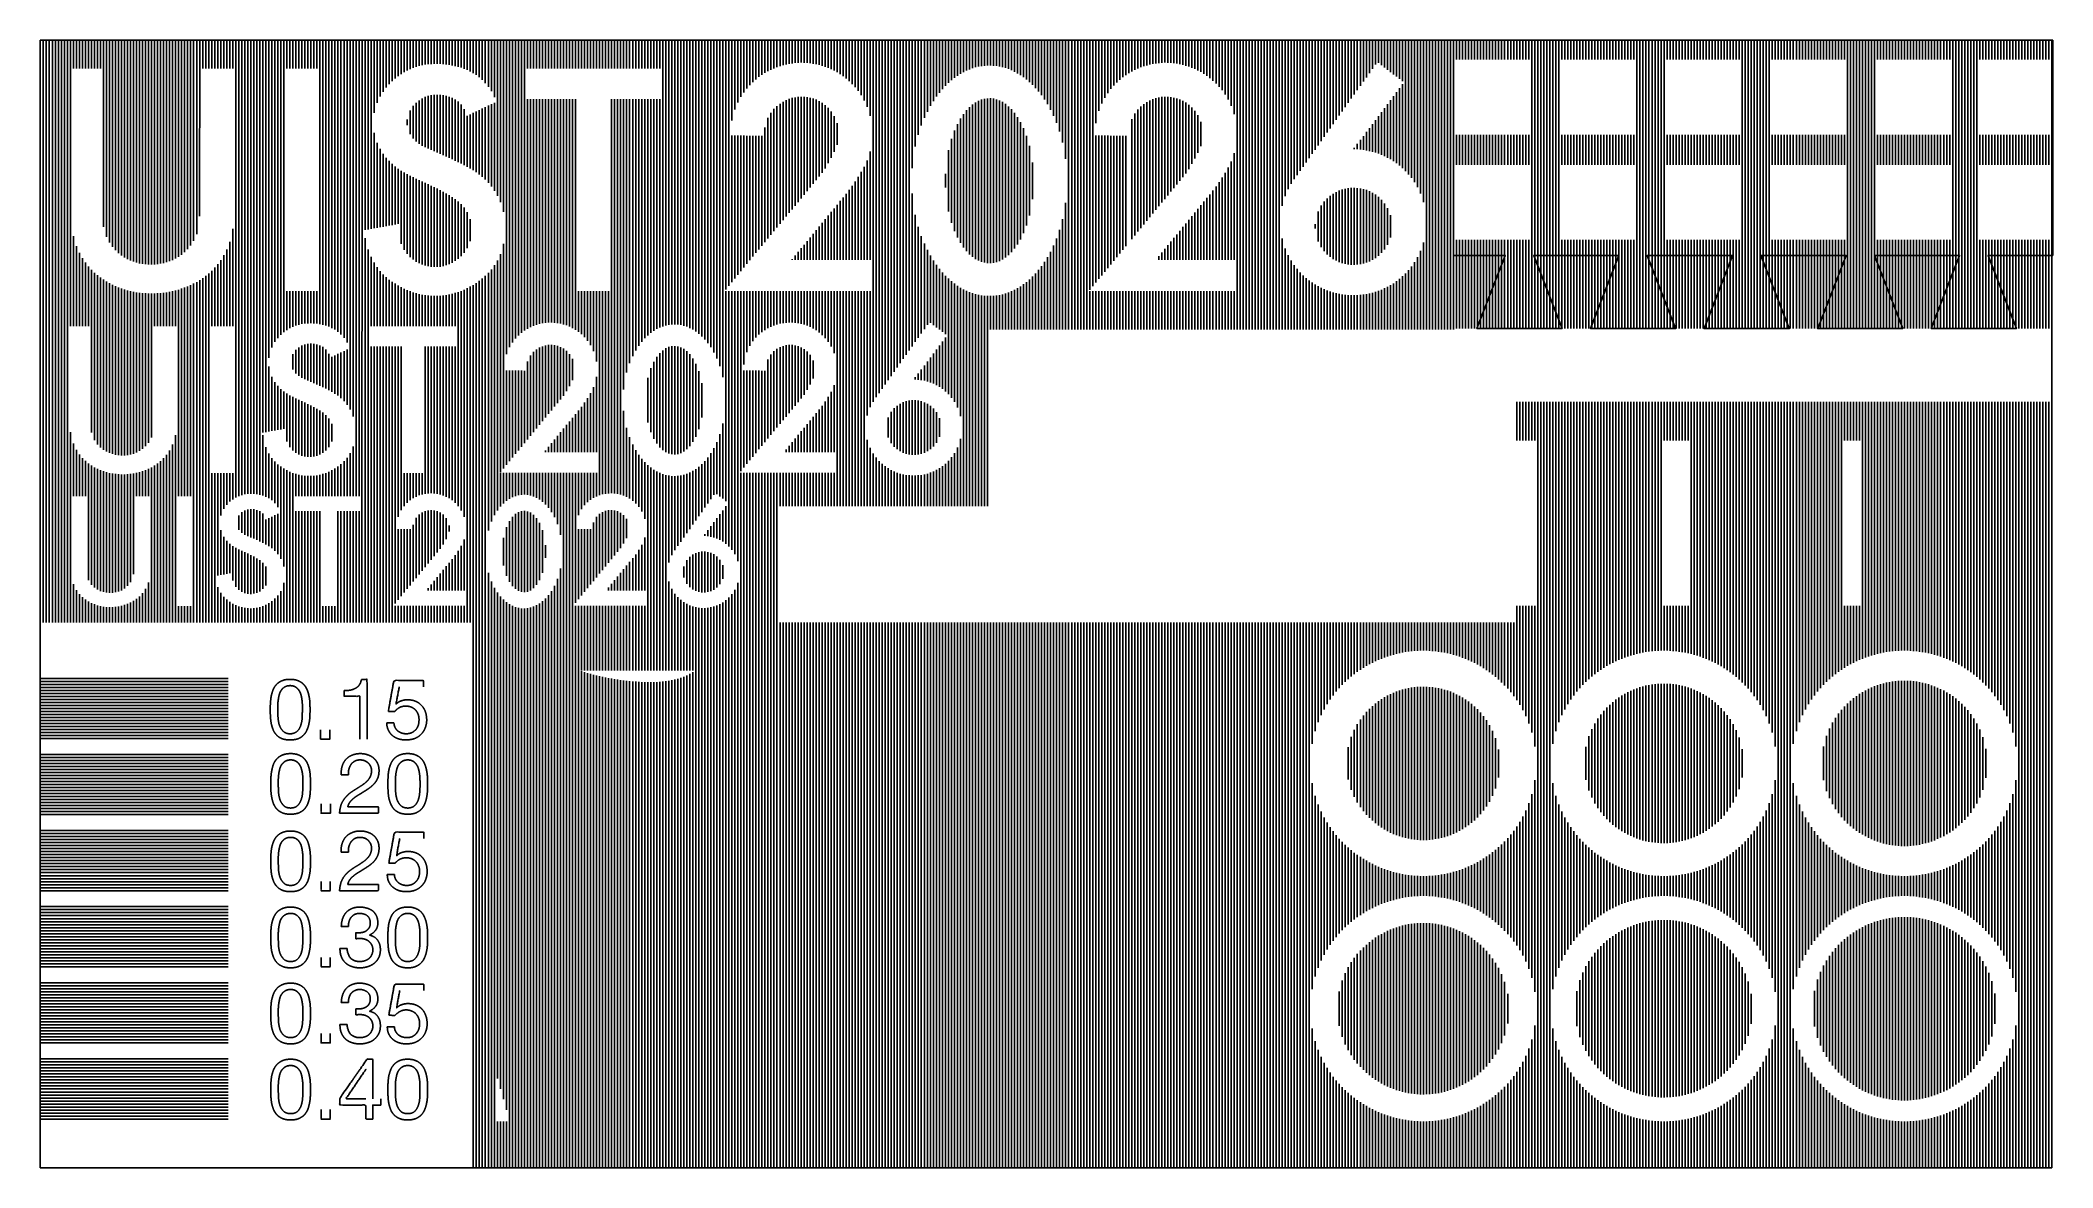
# Model space of a CAD drawing. Header units: millimetres. Extents: x -155 to -21, y -38 to 37.
import ezdxf

# ---------------------------------------------------------------- set-up
doc = ezdxf.new("R2010")
doc.units = ezdxf.units.MM
for name, color, linetype, true_color in [('Layer 02', 254, 'Continuous', 0xbfbfff), ('Layer 03', 123, 'Continuous', 0x3fbfbf), ('Layer 04', 40, 'Continuous', 0xffbf00), ('Layer 05', 6, 'Continuous', 0xff00ff), ('Layer 06', 172, 'Continuous', 0x0000bf), ('Layer 07', 3, 'Continuous', 0x00ff00), ('图层 01', 18, 'Continuous', 0x000000), ('默认', 18, 'Continuous', 0x000000)]:
    doc.layers.add(name, color=color, linetype=linetype, true_color=true_color)

msp = doc.modelspace()

# ---------------------------------------------------------------- linework, layer by layer
at = {"layer": 'Layer 02'}
for points in [[(-154.52, -5.25), (-142.02, -5.25)], [(-154.52, -5.45), (-142.02, -5.45)], [(-154.52, -5.65), (-142.02, -5.65)], [(-154.52, -5.85), (-142.02, -5.85)], [(-154.52, -6.05), (-142.02, -6.05)], [(-154.52, -6.25), (-142.02, -6.25)], [(-154.52, -6.45), (-142.02, -6.45)], [(-154.52, -6.65), (-142.02, -6.65)], [(-154.52, -6.85), (-142.02, -6.85)], [(-154.52, -7.05), (-142.02, -7.05)], [(-154.52, -7.25), (-142.02, -7.25)], [(-154.52, -7.45), (-142.02, -7.45)], [(-154.52, -7.65), (-142.02, -7.65)], [(-154.52, -7.85), (-142.02, -7.85)], [(-154.52, -8.05), (-142.02, -8.05)], [(-154.52, -8.25), (-142.02, -8.25)], [(-154.52, -8.45), (-142.02, -8.45)], [(-154.52, -8.65), (-142.02, -8.65)], [(-154.52, -8.85), (-142.02, -8.85)], [(-154.52, -9.05), (-142.02, -9.05)], [(-154.52, -9.25), (-142.02, -9.25)]]:
    msp.add_lwpolyline(points, dxfattribs=at)
at = {"layer": 'Layer 03'}
for points in [[(-154.52, -10.31), (-142.02, -10.31)], [(-154.52, -10.51), (-142.02, -10.51)], [(-154.52, -10.71), (-142.02, -10.71)], [(-154.52, -10.91), (-142.02, -10.91)], [(-154.52, -11.11), (-142.02, -11.11)], [(-154.52, -11.31), (-142.02, -11.31)], [(-154.52, -11.51), (-142.02, -11.51)], [(-154.52, -11.71), (-142.02, -11.71)], [(-154.52, -11.91), (-142.02, -11.91)], [(-154.52, -12.11), (-142.02, -12.11)], [(-154.52, -12.31), (-142.02, -12.31)], [(-154.52, -12.51), (-142.02, -12.51)], [(-154.52, -12.71), (-142.02, -12.71)], [(-154.52, -12.91), (-142.02, -12.91)], [(-154.52, -13.11), (-142.02, -13.11)], [(-154.52, -13.31), (-142.02, -13.31)], [(-154.52, -13.51), (-142.02, -13.51)], [(-154.52, -13.71), (-142.02, -13.71)], [(-154.52, -13.91), (-142.02, -13.91)], [(-154.52, -14.11), (-142.02, -14.11)], [(-154.52, -14.31), (-142.02, -14.31)]]:
    msp.add_lwpolyline(points, dxfattribs=at)
at = {"layer": 'Layer 04'}
for points in [[(-154.52, -15.37), (-142.02, -15.37)], [(-154.52, -15.57), (-142.02, -15.57)], [(-154.52, -15.77), (-142.02, -15.77)], [(-154.52, -15.97), (-142.02, -15.97)], [(-154.52, -16.17), (-142.02, -16.17)], [(-154.52, -16.37), (-142.02, -16.37)], [(-154.52, -16.57), (-142.02, -16.57)], [(-154.52, -16.77), (-142.02, -16.77)], [(-154.52, -16.97), (-142.02, -16.97)], [(-154.52, -17.17), (-142.02, -17.17)], [(-154.52, -17.37), (-142.02, -17.37)], [(-154.52, -17.57), (-142.02, -17.57)], [(-154.52, -17.77), (-142.02, -17.77)], [(-154.52, -17.97), (-142.02, -17.97)], [(-154.52, -18.17), (-142.02, -18.17)], [(-154.52, -18.37), (-142.02, -18.37)], [(-154.52, -18.57), (-142.02, -18.57)], [(-154.52, -18.77), (-142.02, -18.77)], [(-154.52, -18.97), (-142.02, -18.97)], [(-154.52, -19.17), (-142.02, -19.17)], [(-154.52, -19.37), (-142.02, -19.37)]]:
    msp.add_lwpolyline(points, dxfattribs=at)
at = {"layer": 'Layer 05'}
for points in [[(-154.52, -20.43), (-142.02, -20.43)], [(-154.52, -20.63), (-142.02, -20.63)], [(-154.52, -20.83), (-142.02, -20.83)], [(-154.52, -21.03), (-142.02, -21.03)], [(-154.52, -21.23), (-142.02, -21.23)], [(-154.52, -21.43), (-142.02, -21.43)], [(-154.52, -21.63), (-142.02, -21.63)], [(-154.52, -21.83), (-142.02, -21.83)], [(-154.52, -22.03), (-142.02, -22.03)], [(-154.52, -22.23), (-142.02, -22.23)], [(-154.52, -22.43), (-142.02, -22.43)], [(-154.52, -22.63), (-142.02, -22.63)], [(-154.52, -22.83), (-142.02, -22.83)], [(-154.52, -23.03), (-142.02, -23.03)], [(-154.52, -23.23), (-142.02, -23.23)], [(-154.52, -23.43), (-142.02, -23.43)], [(-154.52, -23.63), (-142.02, -23.63)], [(-154.52, -23.83), (-142.02, -23.83)], [(-154.52, -24.03), (-142.02, -24.03)], [(-154.52, -24.23), (-142.02, -24.23)], [(-154.52, -24.43), (-142.02, -24.43)]]:
    msp.add_lwpolyline(points, dxfattribs=at)
at = {"layer": 'Layer 06'}
for points in [[(-20.72, -37.8), (-20.72, 37.2), (-154.52, 37.2), (-154.52, -37.8)], [(-20.72, -37.8), (-20.72, 37.2), (-154.52, 37.2), (-154.52, -37.8)], [(-20.72, -37.8), (-20.72, 37.2), (-154.52, 37.2), (-154.52, -37.8)], [(-20.72, -37.8), (-20.72, 37.2), (-154.52, 37.2), (-154.52, -37.8)], [(-20.72, -37.8), (-20.72, 37.2), (-154.52, 37.2), (-154.52, -37.8)], [(-20.72, -37.8), (-20.72, 37.2), (-154.52, 37.2), (-154.52, -37.8)], [(-20.72, -37.8), (-20.72, 37.2), (-154.52, 37.2), (-154.52, -37.8)], [(-20.72, -37.8), (-20.72, 37.2), (-154.52, 37.2), (-154.52, -37.8)], [(-20.72, -37.8), (-20.72, 37.2), (-154.52, 37.2), (-154.52, -37.8)], [(-20.72, -37.8), (-20.72, 37.2), (-154.52, 37.2), (-154.52, -37.8)], [(-20.72, -37.8), (-20.72, 37.2), (-154.52, 37.2), (-154.52, -37.8)], [(-20.72, -37.8), (-20.72, 37.2), (-154.52, 37.2), (-154.52, -37.8)], [(-20.72, -37.8), (-20.72, 37.2), (-154.52, 37.2), (-154.52, -37.8)], [(-20.72, -37.8), (-20.72, 37.2), (-154.52, 37.2), (-154.52, -37.8)], [(-20.72, -37.8), (-20.72, 37.2), (-154.52, 37.2), (-154.52, -37.8)], [(-20.72, -37.8), (-20.72, 37.2), (-154.52, 37.2), (-154.52, -37.8)], [(-20.72, -37.8), (-20.72, 37.2), (-154.52, 37.2), (-154.52, -37.8)], [(-20.72, -37.8), (-20.72, 37.2), (-154.52, 37.2), (-154.52, -37.8)], [(-20.72, -37.8), (-20.72, 37.2), (-154.52, 37.2), (-154.52, -37.8)], [(-20.72, -37.8), (-20.72, 37.2), (-154.52, 37.2), (-154.52, -37.8)], [(-20.72, -37.8), (-20.72, 37.2), (-154.52, 37.2), (-154.52, -37.8)], [(-20.72, -37.8), (-20.72, 37.2), (-154.52, 37.2), (-154.52, -37.8)], [(-20.72, -37.8), (-20.72, 37.2), (-154.52, 37.2), (-154.52, -37.8)], [(-20.72, -37.8), (-20.72, 37.2), (-154.52, 37.2), (-154.52, -37.8)], [(-20.72, -37.8), (-20.72, 37.2), (-154.52, 37.2), (-154.52, -37.8)], [(-20.72, -37.8), (-20.72, 37.2), (-154.52, 37.2), (-154.52, -37.8)], [(-20.72, -37.8), (-20.72, 37.2), (-154.52, 37.2), (-154.52, -37.8)], [(-20.72, -37.8), (-20.72, 37.2), (-154.52, 37.2), (-154.52, -37.8)], [(-20.72, -37.8), (-20.72, 37.2), (-154.52, 37.2), (-154.52, -37.8)], [(-20.72, -37.8), (-20.72, 37.2), (-154.52, 37.2), (-154.52, -37.8)], [(-20.72, -37.8), (-20.72, 37.2), (-154.52, 37.2), (-154.52, -37.8)], [(-20.72, -37.8), (-20.72, 37.2), (-154.52, 37.2), (-154.52, -37.8)], [(-20.72, -37.8), (-20.72, 37.2), (-154.52, 37.2), (-154.52, -37.8)], [(-20.72, -37.8), (-20.72, 37.2), (-154.52, 37.2), (-154.52, -37.8)], [(-20.72, -37.8), (-20.72, 37.2), (-154.52, 37.2), (-154.52, -37.8)], [(-20.72, -37.8), (-20.72, 37.2), (-154.52, 37.2), (-154.52, -37.8)], [(-20.72, -37.8), (-20.72, 37.2), (-154.52, 37.2), (-154.52, -37.8)], [(-20.72, -37.8), (-20.72, 37.2), (-154.52, 37.2), (-154.52, -37.8)], [(-20.72, -37.8), (-20.72, 37.2), (-154.52, 37.2), (-154.52, -37.8)], [(-20.72, -37.8), (-20.72, 37.2), (-154.52, 37.2), (-154.52, -37.8)], [(-20.72, -37.8), (-20.72, 37.2), (-154.52, 37.2), (-154.52, -37.8)], [(-20.72, -37.8), (-20.72, 37.2), (-154.52, 37.2), (-154.52, -37.8)], [(-20.72, -37.8), (-20.72, 37.2), (-154.52, 37.2), (-154.52, -37.8)], [(-20.72, -37.8), (-20.72, 37.2), (-154.52, 37.2), (-154.52, -37.8)], [(-20.72, -37.8), (-20.72, 37.2), (-154.52, 37.2), (-154.52, -37.8)], [(-20.72, -37.8), (-20.72, 37.2), (-154.52, 37.2), (-154.52, -37.8)], [(-20.66, 22.89), (-20.66, 37.2), (-60.53, 37.2), (-60.53, 22.89), (-57.08, 22.89), (-58.97, 18.02), (-53.3, 18.02), (-55.19, 22.89), (-49.53, 22.89), (-51.41, 18.02), (-45.75, 18.02), (-47.64, 22.89), (-41.97, 22.89), (-43.86, 18.02), (-38.19, 18.02), (-40.08, 22.89), (-34.41, 22.89), (-36.3, 18.02), (-30.64, 18.02), (-32.52, 22.89), (-26.86, 22.89), (-28.75, 18.02), (-23.08, 18.02), (-24.97, 22.89)], [(-20.66, 22.89), (-20.66, 37.2), (-60.53, 37.2), (-60.53, 22.89), (-57.08, 22.89), (-58.97, 18.02), (-53.3, 18.02), (-55.19, 22.89), (-49.53, 22.89), (-51.41, 18.02), (-45.75, 18.02), (-47.64, 22.89), (-41.97, 22.89), (-43.86, 18.02), (-38.19, 18.02), (-40.08, 22.89), (-34.41, 22.89), (-36.3, 18.02), (-30.64, 18.02), (-32.52, 22.89), (-26.86, 22.89), (-28.75, 18.02), (-23.08, 18.02), (-24.97, 22.89)], [(-20.66, 22.89), (-20.66, 37.2), (-60.53, 37.2), (-60.53, 22.89), (-57.08, 22.89), (-58.97, 18.02), (-53.3, 18.02), (-55.19, 22.89), (-49.53, 22.89), (-51.41, 18.02), (-45.75, 18.02), (-47.64, 22.89), (-41.97, 22.89), (-43.86, 18.02), (-38.19, 18.02), (-40.08, 22.89), (-34.41, 22.89), (-36.3, 18.02), (-30.64, 18.02), (-32.52, 22.89), (-26.86, 22.89), (-28.75, 18.02), (-23.08, 18.02), (-24.97, 22.89)], [(-20.66, 22.89), (-20.66, 37.2), (-60.53, 37.2), (-60.53, 22.89), (-57.08, 22.89), (-58.97, 18.02), (-53.3, 18.02), (-55.19, 22.89), (-49.53, 22.89), (-51.41, 18.02), (-45.75, 18.02), (-47.64, 22.89), (-41.97, 22.89), (-43.86, 18.02), (-38.19, 18.02), (-40.08, 22.89), (-34.41, 22.89), (-36.3, 18.02), (-30.64, 18.02), (-32.52, 22.89), (-26.86, 22.89), (-28.75, 18.02), (-23.08, 18.02), (-24.97, 22.89)], [(-20.66, 22.89), (-20.66, 37.2), (-60.53, 37.2), (-60.53, 22.89), (-57.08, 22.89), (-58.97, 18.02), (-53.3, 18.02), (-55.19, 22.89), (-49.53, 22.89), (-51.41, 18.02), (-45.75, 18.02), (-47.64, 22.89), (-41.97, 22.89), (-43.86, 18.02), (-38.19, 18.02), (-40.08, 22.89), (-34.41, 22.89), (-36.3, 18.02), (-30.64, 18.02), (-32.52, 22.89), (-26.86, 22.89), (-28.75, 18.02), (-23.08, 18.02), (-24.97, 22.89)], [(-20.66, 22.89), (-20.66, 37.2), (-60.53, 37.2), (-60.53, 22.89), (-57.08, 22.89), (-58.97, 18.02), (-53.3, 18.02), (-55.19, 22.89), (-49.53, 22.89), (-51.41, 18.02), (-45.75, 18.02), (-47.64, 22.89), (-41.97, 22.89), (-43.86, 18.02), (-38.19, 18.02), (-40.08, 22.89), (-34.41, 22.89), (-36.3, 18.02), (-30.64, 18.02), (-32.52, 22.89), (-26.86, 22.89), (-28.75, 18.02), (-23.08, 18.02), (-24.97, 22.89)], [(-20.66, 22.89), (-20.66, 37.2), (-60.53, 37.2), (-60.53, 22.89), (-57.08, 22.89), (-58.97, 18.02), (-53.3, 18.02), (-55.19, 22.89), (-49.53, 22.89), (-51.41, 18.02), (-45.75, 18.02), (-47.64, 22.89), (-41.97, 22.89), (-43.86, 18.02), (-38.19, 18.02), (-40.08, 22.89), (-34.41, 22.89), (-36.3, 18.02), (-30.64, 18.02), (-32.52, 22.89), (-26.86, 22.89), (-28.75, 18.02), (-23.08, 18.02), (-24.97, 22.89)], [(-20.66, 22.89), (-20.66, 37.2), (-60.53, 37.2), (-60.53, 22.89), (-57.08, 22.89), (-58.97, 18.02), (-53.3, 18.02), (-55.19, 22.89), (-49.53, 22.89), (-51.41, 18.02), (-45.75, 18.02), (-47.64, 22.89), (-41.97, 22.89), (-43.86, 18.02), (-38.19, 18.02), (-40.08, 22.89), (-34.41, 22.89), (-36.3, 18.02), (-30.64, 18.02), (-32.52, 22.89), (-26.86, 22.89), (-28.75, 18.02), (-23.08, 18.02), (-24.97, 22.89)], [(-20.66, 22.89), (-20.66, 37.2), (-60.53, 37.2), (-60.53, 22.89), (-57.08, 22.89), (-58.97, 18.02), (-53.3, 18.02), (-55.19, 22.89), (-49.53, 22.89), (-51.41, 18.02), (-45.75, 18.02), (-47.64, 22.89), (-41.97, 22.89), (-43.86, 18.02), (-38.19, 18.02), (-40.08, 22.89), (-34.41, 22.89), (-36.3, 18.02), (-30.64, 18.02), (-32.52, 22.89), (-26.86, 22.89), (-28.75, 18.02), (-23.08, 18.02), (-24.97, 22.89)], [(-20.66, 22.89), (-20.66, 37.2), (-60.53, 37.2), (-60.53, 22.89), (-57.08, 22.89), (-58.97, 18.02), (-53.3, 18.02), (-55.19, 22.89), (-49.53, 22.89), (-51.41, 18.02), (-45.75, 18.02), (-47.64, 22.89), (-41.97, 22.89), (-43.86, 18.02), (-38.19, 18.02), (-40.08, 22.89), (-34.41, 22.89), (-36.3, 18.02), (-30.64, 18.02), (-32.52, 22.89), (-26.86, 22.89), (-28.75, 18.02), (-23.08, 18.02), (-24.97, 22.89)], [(-20.66, 22.89), (-20.66, 37.2), (-60.53, 37.2), (-60.53, 22.89), (-57.08, 22.89), (-58.97, 18.02), (-53.3, 18.02), (-55.19, 22.89), (-49.53, 22.89), (-51.41, 18.02), (-45.75, 18.02), (-47.64, 22.89), (-41.97, 22.89), (-43.86, 18.02), (-38.19, 18.02), (-40.08, 22.89), (-34.41, 22.89), (-36.3, 18.02), (-30.64, 18.02), (-32.52, 22.89), (-26.86, 22.89), (-28.75, 18.02), (-23.08, 18.02), (-24.97, 22.89)], [(-20.66, 22.89), (-20.66, 37.2), (-60.53, 37.2), (-60.53, 22.89), (-57.08, 22.89), (-58.97, 18.02), (-53.3, 18.02), (-55.19, 22.89), (-49.53, 22.89), (-51.41, 18.02), (-45.75, 18.02), (-47.64, 22.89), (-41.97, 22.89), (-43.86, 18.02), (-38.19, 18.02), (-40.08, 22.89), (-34.41, 22.89), (-36.3, 18.02), (-30.64, 18.02), (-32.52, 22.89), (-26.86, 22.89), (-28.75, 18.02), (-23.08, 18.02), (-24.97, 22.89)], [(-20.66, 22.89), (-20.66, 37.2), (-60.53, 37.2), (-60.53, 22.89), (-57.08, 22.89), (-58.97, 18.02), (-53.3, 18.02), (-55.19, 22.89), (-49.53, 22.89), (-51.41, 18.02), (-45.75, 18.02), (-47.64, 22.89), (-41.97, 22.89), (-43.86, 18.02), (-38.19, 18.02), (-40.08, 22.89), (-34.41, 22.89), (-36.3, 18.02), (-30.64, 18.02), (-32.52, 22.89), (-26.86, 22.89), (-28.75, 18.02), (-23.08, 18.02), (-24.97, 22.89)], [(-20.66, 22.89), (-20.66, 37.2), (-60.53, 37.2), (-60.53, 22.89), (-57.08, 22.89), (-58.97, 18.02), (-53.3, 18.02), (-55.19, 22.89), (-49.53, 22.89), (-51.41, 18.02), (-45.75, 18.02), (-47.64, 22.89), (-41.97, 22.89), (-43.86, 18.02), (-38.19, 18.02), (-40.08, 22.89), (-34.41, 22.89), (-36.3, 18.02), (-30.64, 18.02), (-32.52, 22.89), (-26.86, 22.89), (-28.75, 18.02), (-23.08, 18.02), (-24.97, 22.89)], [(-20.66, 22.89), (-20.66, 37.2), (-60.53, 37.2), (-60.53, 22.89), (-57.08, 22.89), (-58.97, 18.02), (-53.3, 18.02), (-55.19, 22.89), (-49.53, 22.89), (-51.41, 18.02), (-45.75, 18.02), (-47.64, 22.89), (-41.97, 22.89), (-43.86, 18.02), (-38.19, 18.02), (-40.08, 22.89), (-34.41, 22.89), (-36.3, 18.02), (-30.64, 18.02), (-32.52, 22.89), (-26.86, 22.89), (-28.75, 18.02), (-23.08, 18.02), (-24.97, 22.89)], [(-20.66, 22.89), (-20.66, 37.2), (-60.53, 37.2), (-60.53, 22.89), (-57.08, 22.89), (-58.97, 18.02), (-53.3, 18.02), (-55.19, 22.89), (-49.53, 22.89), (-51.41, 18.02), (-45.75, 18.02), (-47.64, 22.89), (-41.97, 22.89), (-43.86, 18.02), (-38.19, 18.02), (-40.08, 22.89), (-34.41, 22.89), (-36.3, 18.02), (-30.64, 18.02), (-32.52, 22.89), (-26.86, 22.89), (-28.75, 18.02), (-23.08, 18.02), (-24.97, 22.89)], [(-20.66, 22.89), (-20.66, 37.2), (-60.53, 37.2), (-60.53, 22.89), (-57.08, 22.89), (-58.97, 18.02), (-53.3, 18.02), (-55.19, 22.89), (-49.53, 22.89), (-51.41, 18.02), (-45.75, 18.02), (-47.64, 22.89), (-41.97, 22.89), (-43.86, 18.02), (-38.19, 18.02), (-40.08, 22.89), (-34.41, 22.89), (-36.3, 18.02), (-30.64, 18.02), (-32.52, 22.89), (-26.86, 22.89), (-28.75, 18.02), (-23.08, 18.02), (-24.97, 22.89)], [(-20.66, 22.89), (-20.66, 37.2), (-60.53, 37.2), (-60.53, 22.89), (-57.08, 22.89), (-58.97, 18.02), (-53.3, 18.02), (-55.19, 22.89), (-49.53, 22.89), (-51.41, 18.02), (-45.75, 18.02), (-47.64, 22.89), (-41.97, 22.89), (-43.86, 18.02), (-38.19, 18.02), (-40.08, 22.89), (-34.41, 22.89), (-36.3, 18.02), (-30.64, 18.02), (-32.52, 22.89), (-26.86, 22.89), (-28.75, 18.02), (-23.08, 18.02), (-24.97, 22.89)], [(-20.66, 22.89), (-20.66, 37.2), (-60.53, 37.2), (-60.53, 22.89), (-57.08, 22.89), (-58.97, 18.02), (-53.3, 18.02), (-55.19, 22.89), (-49.53, 22.89), (-51.41, 18.02), (-45.75, 18.02), (-47.64, 22.89), (-41.97, 22.89), (-43.86, 18.02), (-38.19, 18.02), (-40.08, 22.89), (-34.41, 22.89), (-36.3, 18.02), (-30.64, 18.02), (-32.52, 22.89), (-26.86, 22.89), (-28.75, 18.02), (-23.08, 18.02), (-24.97, 22.89)], [(-20.66, 22.89), (-20.66, 37.2), (-60.53, 37.2), (-60.53, 22.89), (-57.08, 22.89), (-58.97, 18.02), (-53.3, 18.02), (-55.19, 22.89), (-49.53, 22.89), (-51.41, 18.02), (-45.75, 18.02), (-47.64, 22.89), (-41.97, 22.89), (-43.86, 18.02), (-38.19, 18.02), (-40.08, 22.89), (-34.41, 22.89), (-36.3, 18.02), (-30.64, 18.02), (-32.52, 22.89), (-26.86, 22.89), (-28.75, 18.02), (-23.08, 18.02), (-24.97, 22.89)], [(-20.66, 22.89), (-20.66, 37.2), (-60.53, 37.2), (-60.53, 22.89), (-57.08, 22.89), (-58.97, 18.02), (-53.3, 18.02), (-55.19, 22.89), (-49.53, 22.89), (-51.41, 18.02), (-45.75, 18.02), (-47.64, 22.89), (-41.97, 22.89), (-43.86, 18.02), (-38.19, 18.02), (-40.08, 22.89), (-34.41, 22.89), (-36.3, 18.02), (-30.64, 18.02), (-32.52, 22.89), (-26.86, 22.89), (-28.75, 18.02), (-23.08, 18.02), (-24.97, 22.89)], [(-20.66, 22.89), (-20.66, 37.2), (-60.53, 37.2), (-60.53, 22.89), (-57.08, 22.89), (-58.97, 18.02), (-53.3, 18.02), (-55.19, 22.89), (-49.53, 22.89), (-51.41, 18.02), (-45.75, 18.02), (-47.64, 22.89), (-41.97, 22.89), (-43.86, 18.02), (-38.19, 18.02), (-40.08, 22.89), (-34.41, 22.89), (-36.3, 18.02), (-30.64, 18.02), (-32.52, 22.89), (-26.86, 22.89), (-28.75, 18.02), (-23.08, 18.02), (-24.97, 22.89)], [(-20.66, 22.89), (-20.66, 37.2), (-60.53, 37.2), (-60.53, 22.89), (-57.08, 22.89), (-58.97, 18.02), (-53.3, 18.02), (-55.19, 22.89), (-49.53, 22.89), (-51.41, 18.02), (-45.75, 18.02), (-47.64, 22.89), (-41.97, 22.89), (-43.86, 18.02), (-38.19, 18.02), (-40.08, 22.89), (-34.41, 22.89), (-36.3, 18.02), (-30.64, 18.02), (-32.52, 22.89), (-26.86, 22.89), (-28.75, 18.02), (-23.08, 18.02), (-24.97, 22.89)], [(-20.66, 22.89), (-20.66, 37.2), (-60.53, 37.2), (-60.53, 22.89), (-57.08, 22.89), (-58.97, 18.02), (-53.3, 18.02), (-55.19, 22.89), (-49.53, 22.89), (-51.41, 18.02), (-45.75, 18.02), (-47.64, 22.89), (-41.97, 22.89), (-43.86, 18.02), (-38.19, 18.02), (-40.08, 22.89), (-34.41, 22.89), (-36.3, 18.02), (-30.64, 18.02), (-32.52, 22.89), (-26.86, 22.89), (-28.75, 18.02), (-23.08, 18.02), (-24.97, 22.89)], [(-20.66, 22.89), (-20.66, 37.2), (-60.53, 37.2), (-60.53, 22.89), (-57.08, 22.89), (-58.97, 18.02), (-53.3, 18.02), (-55.19, 22.89), (-49.53, 22.89), (-51.41, 18.02), (-45.75, 18.02), (-47.64, 22.89), (-41.97, 22.89), (-43.86, 18.02), (-38.19, 18.02), (-40.08, 22.89), (-34.41, 22.89), (-36.3, 18.02), (-30.64, 18.02), (-32.52, 22.89), (-26.86, 22.89), (-28.75, 18.02), (-23.08, 18.02), (-24.97, 22.89)], [(-20.66, 22.89), (-20.66, 37.2), (-60.53, 37.2), (-60.53, 22.89), (-57.08, 22.89), (-58.97, 18.02), (-53.3, 18.02), (-55.19, 22.89), (-49.53, 22.89), (-51.41, 18.02), (-45.75, 18.02), (-47.64, 22.89), (-41.97, 22.89), (-43.86, 18.02), (-38.19, 18.02), (-40.08, 22.89), (-34.41, 22.89), (-36.3, 18.02), (-30.64, 18.02), (-32.52, 22.89), (-26.86, 22.89), (-28.75, 18.02), (-23.08, 18.02), (-24.97, 22.89)], [(-20.66, 22.89), (-20.66, 37.2), (-60.53, 37.2), (-60.53, 22.89), (-57.08, 22.89), (-58.97, 18.02), (-53.3, 18.02), (-55.19, 22.89), (-49.53, 22.89), (-51.41, 18.02), (-45.75, 18.02), (-47.64, 22.89), (-41.97, 22.89), (-43.86, 18.02), (-38.19, 18.02), (-40.08, 22.89), (-34.41, 22.89), (-36.3, 18.02), (-30.64, 18.02), (-32.52, 22.89), (-26.86, 22.89), (-28.75, 18.02), (-23.08, 18.02), (-24.97, 22.89)], [(-20.66, 22.89), (-20.66, 37.2), (-60.53, 37.2), (-60.53, 22.89), (-57.08, 22.89), (-58.97, 18.02), (-53.3, 18.02), (-55.19, 22.89), (-49.53, 22.89), (-51.41, 18.02), (-45.75, 18.02), (-47.64, 22.89), (-41.97, 22.89), (-43.86, 18.02), (-38.19, 18.02), (-40.08, 22.89), (-34.41, 22.89), (-36.3, 18.02), (-30.64, 18.02), (-32.52, 22.89), (-26.86, 22.89), (-28.75, 18.02), (-23.08, 18.02), (-24.97, 22.89)], [(-20.66, 22.89), (-20.66, 37.2), (-60.53, 37.2), (-60.53, 22.89), (-57.08, 22.89), (-58.97, 18.02), (-53.3, 18.02), (-55.19, 22.89), (-49.53, 22.89), (-51.41, 18.02), (-45.75, 18.02), (-47.64, 22.89), (-41.97, 22.89), (-43.86, 18.02), (-38.19, 18.02), (-40.08, 22.89), (-34.41, 22.89), (-36.3, 18.02), (-30.64, 18.02), (-32.52, 22.89), (-26.86, 22.89), (-28.75, 18.02), (-23.08, 18.02), (-24.97, 22.89)], [(-20.66, 22.89), (-20.66, 37.2), (-60.53, 37.2), (-60.53, 22.89), (-57.08, 22.89), (-58.97, 18.02), (-53.3, 18.02), (-55.19, 22.89), (-49.53, 22.89), (-51.41, 18.02), (-45.75, 18.02), (-47.64, 22.89), (-41.97, 22.89), (-43.86, 18.02), (-38.19, 18.02), (-40.08, 22.89), (-34.41, 22.89), (-36.3, 18.02), (-30.64, 18.02), (-32.52, 22.89), (-26.86, 22.89), (-28.75, 18.02), (-23.08, 18.02), (-24.97, 22.89)], [(-20.66, 22.89), (-20.66, 37.2), (-60.53, 37.2), (-60.53, 22.89), (-57.08, 22.89), (-58.97, 18.02), (-53.3, 18.02), (-55.19, 22.89), (-49.53, 22.89), (-51.41, 18.02), (-45.75, 18.02), (-47.64, 22.89), (-41.97, 22.89), (-43.86, 18.02), (-38.19, 18.02), (-40.08, 22.89), (-34.41, 22.89), (-36.3, 18.02), (-30.64, 18.02), (-32.52, 22.89), (-26.86, 22.89), (-28.75, 18.02), (-23.08, 18.02), (-24.97, 22.89)], [(-20.66, 22.89), (-20.66, 37.2), (-60.53, 37.2), (-60.53, 22.89), (-57.08, 22.89), (-58.97, 18.02), (-53.3, 18.02), (-55.19, 22.89), (-49.53, 22.89), (-51.41, 18.02), (-45.75, 18.02), (-47.64, 22.89), (-41.97, 22.89), (-43.86, 18.02), (-38.19, 18.02), (-40.08, 22.89), (-34.41, 22.89), (-36.3, 18.02), (-30.64, 18.02), (-32.52, 22.89), (-26.86, 22.89), (-28.75, 18.02), (-23.08, 18.02), (-24.97, 22.89)], [(-20.66, 22.89), (-20.66, 37.2), (-60.53, 37.2), (-60.53, 22.89), (-57.08, 22.89), (-58.97, 18.02), (-53.3, 18.02), (-55.19, 22.89), (-49.53, 22.89), (-51.41, 18.02), (-45.75, 18.02), (-47.64, 22.89), (-41.97, 22.89), (-43.86, 18.02), (-38.19, 18.02), (-40.08, 22.89), (-34.41, 22.89), (-36.3, 18.02), (-30.64, 18.02), (-32.52, 22.89), (-26.86, 22.89), (-28.75, 18.02), (-23.08, 18.02), (-24.97, 22.89)], [(-20.66, 22.89), (-20.66, 37.2), (-60.53, 37.2), (-60.53, 22.89), (-57.08, 22.89), (-58.97, 18.02), (-53.3, 18.02), (-55.19, 22.89), (-49.53, 22.89), (-51.41, 18.02), (-45.75, 18.02), (-47.64, 22.89), (-41.97, 22.89), (-43.86, 18.02), (-38.19, 18.02), (-40.08, 22.89), (-34.41, 22.89), (-36.3, 18.02), (-30.64, 18.02), (-32.52, 22.89), (-26.86, 22.89), (-28.75, 18.02), (-23.08, 18.02), (-24.97, 22.89)], [(-20.66, 22.89), (-20.66, 37.2), (-60.53, 37.2), (-60.53, 22.89), (-57.08, 22.89), (-58.97, 18.02), (-53.3, 18.02), (-55.19, 22.89), (-49.53, 22.89), (-51.41, 18.02), (-45.75, 18.02), (-47.64, 22.89), (-41.97, 22.89), (-43.86, 18.02), (-38.19, 18.02), (-40.08, 22.89), (-34.41, 22.89), (-36.3, 18.02), (-30.64, 18.02), (-32.52, 22.89), (-26.86, 22.89), (-28.75, 18.02), (-23.08, 18.02), (-24.97, 22.89)], [(-20.66, 22.89), (-20.66, 37.2), (-60.53, 37.2), (-60.53, 22.89), (-57.08, 22.89), (-58.97, 18.02), (-53.3, 18.02), (-55.19, 22.89), (-49.53, 22.89), (-51.41, 18.02), (-45.75, 18.02), (-47.64, 22.89), (-41.97, 22.89), (-43.86, 18.02), (-38.19, 18.02), (-40.08, 22.89), (-34.41, 22.89), (-36.3, 18.02), (-30.64, 18.02), (-32.52, 22.89), (-26.86, 22.89), (-28.75, 18.02), (-23.08, 18.02), (-24.97, 22.89)], [(-20.66, 22.89), (-20.66, 37.2), (-60.53, 37.2), (-60.53, 22.89), (-57.08, 22.89), (-58.97, 18.02), (-53.3, 18.02), (-55.19, 22.89), (-49.53, 22.89), (-51.41, 18.02), (-45.75, 18.02), (-47.64, 22.89), (-41.97, 22.89), (-43.86, 18.02), (-38.19, 18.02), (-40.08, 22.89), (-34.41, 22.89), (-36.3, 18.02), (-30.64, 18.02), (-32.52, 22.89), (-26.86, 22.89), (-28.75, 18.02), (-23.08, 18.02), (-24.97, 22.89)], [(-20.66, 22.89), (-20.66, 37.2), (-60.53, 37.2), (-60.53, 22.89), (-57.08, 22.89), (-58.97, 18.02), (-53.3, 18.02), (-55.19, 22.89), (-49.53, 22.89), (-51.41, 18.02), (-45.75, 18.02), (-47.64, 22.89), (-41.97, 22.89), (-43.86, 18.02), (-38.19, 18.02), (-40.08, 22.89), (-34.41, 22.89), (-36.3, 18.02), (-30.64, 18.02), (-32.52, 22.89), (-26.86, 22.89), (-28.75, 18.02), (-23.08, 18.02), (-24.97, 22.89)], [(-20.66, 22.89), (-20.66, 37.2), (-60.53, 37.2), (-60.53, 22.89), (-57.08, 22.89), (-58.97, 18.02), (-53.3, 18.02), (-55.19, 22.89), (-49.53, 22.89), (-51.41, 18.02), (-45.75, 18.02), (-47.64, 22.89), (-41.97, 22.89), (-43.86, 18.02), (-38.19, 18.02), (-40.08, 22.89), (-34.41, 22.89), (-36.3, 18.02), (-30.64, 18.02), (-32.52, 22.89), (-26.86, 22.89), (-28.75, 18.02), (-23.08, 18.02), (-24.97, 22.89)], [(-20.66, 22.89), (-20.66, 37.2), (-60.53, 37.2), (-60.53, 22.89), (-57.08, 22.89), (-58.97, 18.02), (-53.3, 18.02), (-55.19, 22.89), (-49.53, 22.89), (-51.41, 18.02), (-45.75, 18.02), (-47.64, 22.89), (-41.97, 22.89), (-43.86, 18.02), (-38.19, 18.02), (-40.08, 22.89), (-34.41, 22.89), (-36.3, 18.02), (-30.64, 18.02), (-32.52, 22.89), (-26.86, 22.89), (-28.75, 18.02), (-23.08, 18.02), (-24.97, 22.89)], [(-20.66, 22.89), (-20.66, 37.2), (-60.53, 37.2), (-60.53, 22.89), (-57.08, 22.89), (-58.97, 18.02), (-53.3, 18.02), (-55.19, 22.89), (-49.53, 22.89), (-51.41, 18.02), (-45.75, 18.02), (-47.64, 22.89), (-41.97, 22.89), (-43.86, 18.02), (-38.19, 18.02), (-40.08, 22.89), (-34.41, 22.89), (-36.3, 18.02), (-30.64, 18.02), (-32.52, 22.89), (-26.86, 22.89), (-28.75, 18.02), (-23.08, 18.02), (-24.97, 22.89)], [(-20.66, 22.89), (-20.66, 37.2), (-60.53, 37.2), (-60.53, 22.89), (-57.08, 22.89), (-58.97, 18.02), (-53.3, 18.02), (-55.19, 22.89), (-49.53, 22.89), (-51.41, 18.02), (-45.75, 18.02), (-47.64, 22.89), (-41.97, 22.89), (-43.86, 18.02), (-38.19, 18.02), (-40.08, 22.89), (-34.41, 22.89), (-36.3, 18.02), (-30.64, 18.02), (-32.52, 22.89), (-26.86, 22.89), (-28.75, 18.02), (-23.08, 18.02), (-24.97, 22.89)], [(-20.66, 22.89), (-20.66, 37.2), (-60.53, 37.2), (-60.53, 22.89), (-57.08, 22.89), (-58.97, 18.02), (-53.3, 18.02), (-55.19, 22.89), (-49.53, 22.89), (-51.41, 18.02), (-45.75, 18.02), (-47.64, 22.89), (-41.97, 22.89), (-43.86, 18.02), (-38.19, 18.02), (-40.08, 22.89), (-34.41, 22.89), (-36.3, 18.02), (-30.64, 18.02), (-32.52, 22.89), (-26.86, 22.89), (-28.75, 18.02), (-23.08, 18.02), (-24.97, 22.89)], [(-20.66, 22.89), (-20.66, 37.2), (-60.53, 37.2), (-60.53, 22.89), (-57.08, 22.89), (-58.97, 18.02), (-53.3, 18.02), (-55.19, 22.89), (-49.53, 22.89), (-51.41, 18.02), (-45.75, 18.02), (-47.64, 22.89), (-41.97, 22.89), (-43.86, 18.02), (-38.19, 18.02), (-40.08, 22.89), (-34.41, 22.89), (-36.3, 18.02), (-30.64, 18.02), (-32.52, 22.89), (-26.86, 22.89), (-28.75, 18.02), (-23.08, 18.02), (-24.97, 22.89)]]:
    msp.add_lwpolyline(points, close=True, dxfattribs=at)
for points in [[(-154.52, 37.2), (-154.52, -1.52)], [(-154.52, 37.2), (-154.52, -1.52)], [(-154.32, 37.2), (-154.32, -1.52)], [(-154.32, 37.2), (-154.32, -1.52)], [(-154.12, 37.2), (-154.12, -1.52)], [(-154.12, 37.2), (-154.12, -1.52)], [(-153.92, 37.2), (-153.92, -1.52)], [(-153.92, 37.2), (-153.92, -1.52)], [(-153.72, 37.2), (-153.72, -1.52)], [(-153.72, 37.2), (-153.72, -1.52)], [(-153.52, 37.2), (-153.52, -1.52)], [(-153.52, 37.2), (-153.52, -1.52)], [(-153.32, 37.2), (-153.32, -1.52)], [(-153.32, 37.2), (-153.32, -1.52)], [(-153.12, 37.2), (-153.12, -1.52)], [(-153.12, 37.2), (-153.12, -1.52)], [(-152.92, 37.2), (-152.92, -1.52)], [(-152.92, 37.2), (-152.92, -1.52)], [(-152.72, 37.2), (-152.72, -1.52)], [(-152.72, 37.2), (-152.72, -1.52)], [(-152.52, 37.2), (-152.52, 18.18)], [(-152.52, 37.2), (-152.52, 18.18)], [(-152.32, 37.2), (-152.32, 35.33)], [(-152.32, 37.2), (-152.32, 35.33)], [(-152.12, 37.2), (-152.12, 35.33)], [(-152.12, 37.2), (-152.12, 35.33)], [(-151.92, 37.2), (-151.92, 35.33)], [(-151.92, 37.2), (-151.92, 35.33)], [(-151.72, 37.2), (-151.72, 35.33)], [(-151.72, 37.2), (-151.72, 35.33)], [(-151.52, 37.2), (-151.52, 35.33)], [(-151.52, 37.2), (-151.52, 35.33)], [(-151.32, 37.2), (-151.32, 35.33)], [(-151.32, 37.2), (-151.32, 35.33)], [(-151.12, 37.2), (-151.12, 35.33)], [(-151.12, 37.2), (-151.12, 35.33)], [(-150.92, 37.2), (-150.92, 35.33)], [(-150.92, 37.2), (-150.92, 35.33)], [(-150.72, 37.2), (-150.72, 35.33)], [(-150.72, 37.2), (-150.72, 35.33)], [(-150.52, 37.2), (-150.52, 35.33)], [(-150.52, 37.2), (-150.52, 35.33)], [(-150.32, 37.2), (-150.32, 24.78)], [(-150.32, 37.2), (-150.32, 24.78)], [(-150.12, 37.2), (-150.12, 24.12)], [(-150.12, 37.2), (-150.12, 24.12)], [(-149.92, 37.2), (-149.92, 23.74)], [(-149.92, 37.2), (-149.92, 23.74)], [(-149.72, 37.2), (-149.72, 23.45)], [(-149.72, 37.2), (-149.72, 23.45)], [(-149.52, 37.2), (-149.52, 23.23)], [(-149.52, 37.2), (-149.52, 23.23)], [(-149.32, 37.2), (-149.32, 23.04)], [(-149.32, 37.2), (-149.32, 23.04)], [(-149.12, 37.2), (-149.12, 22.89)], [(-149.12, 37.2), (-149.12, 22.89)], [(-148.92, 37.2), (-148.92, 22.76)], [(-148.92, 37.2), (-148.92, 22.76)], [(-148.72, 37.2), (-148.72, 22.65)], [(-148.72, 37.2), (-148.72, 22.65)], [(-148.52, 37.2), (-148.52, 22.55)], [(-148.52, 37.2), (-148.52, 22.55)], [(-148.32, 37.2), (-148.32, 22.48)], [(-148.32, 37.2), (-148.32, 22.48)], [(-148.12, 37.2), (-148.12, 22.41)], [(-148.12, 37.2), (-148.12, 22.41)], [(-147.92, 37.2), (-147.92, 22.36)], [(-147.92, 37.2), (-147.92, 22.36)], [(-147.72, 37.2), (-147.72, 22.33)], [(-147.72, 37.2), (-147.72, 22.33)], [(-147.52, 37.2), (-147.52, 22.3)], [(-147.52, 37.2), (-147.52, 22.3)], [(-147.32, 37.2), (-147.32, 22.28)], [(-147.32, 37.2), (-147.32, 22.28)], [(-147.12, 37.2), (-147.12, 22.28)], [(-147.12, 37.2), (-147.12, 22.28)], [(-146.92, 37.2), (-146.92, 22.29)], [(-146.92, 37.2), (-146.92, 22.29)], [(-146.72, 37.2), (-146.72, 22.31)], [(-146.72, 37.2), (-146.72, 22.31)], [(-146.52, 37.2), (-146.52, 22.34)], [(-146.52, 37.2), (-146.52, 22.34)], [(-146.32, 37.2), (-146.32, 22.38)], [(-146.32, 37.2), (-146.32, 22.38)], [(-146.12, 37.2), (-146.12, 22.43)], [(-146.12, 37.2), (-146.12, 22.43)], [(-145.92, 37.2), (-145.92, 22.5)], [(-145.92, 37.2), (-145.92, 22.5)], [(-145.72, 37.2), (-145.72, 22.58)], [(-145.72, 37.2), (-145.72, 22.58)], [(-145.52, 37.2), (-145.52, 22.68)], [(-145.52, 37.2), (-145.52, 22.68)], [(-145.32, 37.2), (-145.32, 22.79)], [(-145.32, 37.2), (-145.32, 22.79)], [(-145.12, 37.2), (-145.12, 22.93)], [(-145.12, 37.2), (-145.12, 22.93)], [(-144.92, 37.2), (-144.92, 23.1)], [(-144.92, 37.2), (-144.92, 23.1)], [(-144.72, 37.2), (-144.72, 23.3)], [(-144.72, 37.2), (-144.72, 23.3)], [(-144.52, 37.2), (-144.52, 23.54)], [(-144.52, 37.2), (-144.52, 23.54)], [(-144.32, 37.2), (-144.32, 23.85)], [(-144.32, 37.2), (-144.32, 23.85)], [(-144.12, 37.2), (-144.12, 24.3)], [(-144.12, 37.2), (-144.12, 24.3)], [(-143.93, 25.51), (-143.92, 37.2)], [(-143.93, 25.51), (-143.92, 37.2)], [(-143.72, 37.2), (-143.72, 35.33)], [(-143.72, 37.2), (-143.72, 35.33)], [(-143.52, 37.2), (-143.52, 35.33)], [(-143.52, 37.2), (-143.52, 35.33)], [(-143.32, 37.2), (-143.32, 35.33)], [(-143.32, 37.2), (-143.32, 35.33)], [(-143.12, 37.2), (-143.12, 35.33)], [(-143.12, 37.2), (-143.12, 35.33)], [(-142.92, 37.2), (-142.92, 35.33)], [(-142.92, 37.2), (-142.92, 35.33)], [(-142.72, 37.2), (-142.72, 35.33)], [(-142.72, 37.2), (-142.72, 35.33)], [(-142.52, 37.2), (-142.52, 35.33)], [(-142.52, 37.2), (-142.52, 35.33)], [(-142.32, 37.2), (-142.32, 35.33)], [(-142.32, 37.2), (-142.32, 35.33)], [(-142.12, 37.2), (-142.12, 35.33)], [(-142.12, 37.2), (-142.12, 35.33)], [(-141.92, 37.2), (-141.92, 35.33)], [(-141.92, 37.2), (-141.92, 35.33)], [(-141.72, 37.2), (-141.72, 35.33)], [(-141.72, 37.2), (-141.72, 35.33)], [(-141.52, 37.2), (-141.52, 6.79)], [(-141.52, 37.2), (-141.52, 6.79)], [(-141.32, 37.2), (-141.32, 6.88)], [(-141.32, 37.2), (-141.32, 6.88)], [(-141.12, 37.2), (-141.12, 6.95)], [(-141.12, 37.2), (-141.12, 6.95)], [(-140.92, 37.2), (-140.92, 7)], [(-140.92, 37.2), (-140.92, 7)], [(-140.72, 37.2), (-140.72, 7.02)], [(-140.72, 37.2), (-140.72, 7.02)], [(-140.52, 37.2), (-140.52, 7.03)], [(-140.52, 37.2), (-140.52, 7.03)], [(-140.32, 37.2), (-140.32, 7.03)], [(-140.32, 37.2), (-140.32, 7.03)], [(-140.12, 37.2), (-140.12, 7)], [(-140.12, 37.2), (-140.12, 7)], [(-139.92, 37.2), (-139.92, 6.96)], [(-139.92, 37.2), (-139.92, 6.96)], [(-139.72, 37.2), (-139.72, 11.1)], [(-139.72, 37.2), (-139.72, 11.1)], [(-139.52, 37.2), (-139.52, 11.13)], [(-139.52, 37.2), (-139.52, 11.13)], [(-139.32, 37.2), (-139.32, 16.08)], [(-139.32, 37.2), (-139.32, 16.08)], [(-139.12, 37.2), (-139.12, 16.77)], [(-139.12, 37.2), (-139.12, 16.77)], [(-138.92, 37.2), (-138.92, 17.13)], [(-138.92, 37.2), (-138.92, 17.13)], [(-138.72, 37.2), (-138.72, 17.39)], [(-138.72, 37.2), (-138.72, 17.39)], [(-138.52, 37.2), (-138.52, 17.6)], [(-138.52, 37.2), (-138.52, 17.6)], [(-138.32, 37.2), (-138.32, 17.78)], [(-138.32, 37.2), (-138.32, 17.78)], [(-138.12, 37.2), (-138.12, 35.33)], [(-138.12, 37.2), (-138.12, 35.33)], [(-137.92, 37.2), (-137.92, 35.33)], [(-137.92, 37.2), (-137.92, 35.33)], [(-137.72, 37.2), (-137.72, 35.33)], [(-137.72, 37.2), (-137.72, 35.33)], [(-137.52, 37.2), (-137.52, 35.33)], [(-137.52, 37.2), (-137.52, 35.33)], [(-137.32, 37.2), (-137.32, 35.33)], [(-137.32, 37.2), (-137.32, 35.33)], [(-137.12, 37.2), (-137.12, 35.33)], [(-137.12, 37.2), (-137.12, 35.33)], [(-136.92, 37.2), (-136.92, 35.33)], [(-136.92, 37.2), (-136.92, 35.33)], [(-136.72, 37.2), (-136.72, 35.33)], [(-136.72, 37.2), (-136.72, 35.33)], [(-136.52, 37.2), (-136.52, 35.33)], [(-136.52, 37.2), (-136.52, 35.33)], [(-136.32, 37.2), (-136.32, 35.33)], [(-136.32, 37.2), (-136.32, 35.33)], [(-136.12, 37.2), (-136.12, 35.33)], [(-136.12, 37.2), (-136.12, 35.33)], [(-135.92, 37.2), (-135.92, 18.31)], [(-135.92, 37.2), (-135.92, 18.31)], [(-135.72, 37.2), (-135.72, 18.26)], [(-135.72, 37.2), (-135.72, 18.26)], [(-135.52, 37.2), (-135.52, 18.22)], [(-135.52, 37.2), (-135.52, 18.22)], [(-135.32, 37.2), (-135.32, 18.15)], [(-135.32, 37.2), (-135.32, 18.15)], [(-135.12, 37.2), (-135.12, 18.06)], [(-135.12, 37.2), (-135.12, 18.06)], [(-134.92, 37.2), (-134.92, 17.95)], [(-134.92, 37.2), (-134.92, 17.95)], [(-134.72, 37.2), (-134.72, 17.81)], [(-134.72, 37.2), (-134.72, 17.81)], [(-134.52, 37.2), (-134.52, 17.63)], [(-134.52, 37.2), (-134.52, 17.63)], [(-134.32, 37.2), (-134.32, 17.4)], [(-134.32, 37.2), (-134.32, 17.4)], [(-134.12, 37.2), (-134.12, 17.1)], [(-134.12, 37.2), (-134.12, 17.1)], [(-133.92, 37.2), (-133.92, 12.63)], [(-133.92, 37.2), (-133.92, 12.63)], [(-133.72, 37.2), (-133.72, 12.18)], [(-133.72, 37.2), (-133.72, 12.18)], [(-133.52, 37.2), (-133.52, 6.88)], [(-133.52, 37.2), (-133.52, 6.88)], [(-133.32, 37.2), (-133.32, 6.88)], [(-133.32, 37.2), (-133.32, 6.88)], [(-133.12, 37.2), (-133.13, -1.52)], [(-133.12, 37.2), (-133.13, -1.52)], [(-132.92, 37.2), (-132.92, 24.58)], [(-132.92, 37.2), (-132.92, 24.58)], [(-132.72, 37.2), (-132.72, 24.62)], [(-132.72, 37.2), (-132.72, 24.62)], [(-132.52, 37.2), (-132.52, 24.65)], [(-132.52, 37.2), (-132.52, 24.65)], [(-132.32, 37.2), (-132.32, 32.37)], [(-132.32, 37.2), (-132.32, 32.37)], [(-132.12, 37.2), (-132.12, 33.04)], [(-132.12, 37.2), (-132.12, 33.04)], [(-131.92, 37.2), (-131.92, 33.46)], [(-131.92, 37.2), (-131.92, 33.46)], [(-131.72, 37.2), (-131.72, 33.78)], [(-131.72, 37.2), (-131.72, 33.78)], [(-131.52, 37.2), (-131.52, 34.05)], [(-131.52, 37.2), (-131.52, 34.05)], [(-131.32, 37.2), (-131.32, 34.28)], [(-131.32, 37.2), (-131.32, 34.28)], [(-131.12, 37.2), (-131.12, 34.48)], [(-131.12, 37.2), (-131.12, 34.48)], [(-130.92, 37.2), (-130.92, 34.65)], [(-130.92, 37.2), (-130.92, 34.65)], [(-130.72, 37.2), (-130.72, 34.81)], [(-130.72, 37.2), (-130.72, 34.81)], [(-130.52, 37.2), (-130.52, 34.95)], [(-130.52, 37.2), (-130.52, 34.95)], [(-130.32, 37.2), (-130.32, 35.08)], [(-130.32, 37.2), (-130.32, 35.08)], [(-130.12, 37.2), (-130.12, 35.18)], [(-130.12, 37.2), (-130.12, 35.18)], [(-129.92, 37.2), (-129.92, 35.28)], [(-129.92, 37.2), (-129.92, 35.28)], [(-129.72, 37.2), (-129.72, 35.36)], [(-129.72, 37.2), (-129.72, 35.36)], [(-129.52, 37.2), (-129.52, 35.43)], [(-129.52, 37.2), (-129.52, 35.43)], [(-129.32, 37.2), (-129.32, 35.49)], [(-129.32, 37.2), (-129.32, 35.49)], [(-129.12, 37.2), (-129.12, 35.54)], [(-129.12, 37.2), (-129.12, 35.54)], [(-128.92, 37.2), (-128.92, 35.58)], [(-128.92, 37.2), (-128.92, 35.58)], [(-128.72, 37.2), (-128.72, 35.6)], [(-128.72, 37.2), (-128.72, 35.6)], [(-128.52, 37.2), (-128.52, 35.62)], [(-128.52, 37.2), (-128.52, 35.62)], [(-128.32, 37.2), (-128.32, 35.64)], [(-128.32, 37.2), (-128.32, 35.64)], [(-128.12, 37.2), (-128.12, 35.64)], [(-128.12, 37.2), (-128.12, 35.64)], [(-127.92, 37.2), (-127.92, 35.63)], [(-127.92, 37.2), (-127.92, 35.63)], [(-127.72, 37.2), (-127.72, 35.62)], [(-127.72, 37.2), (-127.72, 35.62)], [(-127.52, 37.2), (-127.52, 35.59)], [(-127.52, 37.2), (-127.52, 35.59)], [(-127.32, 37.2), (-127.32, 35.56)], [(-127.32, 37.2), (-127.32, 35.56)], [(-127.12, 37.2), (-127.12, 35.52)], [(-127.12, 37.2), (-127.12, 35.52)], [(-126.92, 37.2), (-126.92, 35.47)], [(-126.92, 37.2), (-126.92, 35.47)], [(-126.72, 35.43), (-126.72, 37.2)], [(-126.72, 35.43), (-126.72, 37.2)], [(-126.52, 37.2), (-126.52, 35.38)], [(-126.52, 37.2), (-126.52, 35.38)], [(-126.32, 37.2), (-126.32, 35.31)], [(-126.32, 37.2), (-126.32, 35.31)], [(-126.12, 37.2), (-126.12, 35.23)], [(-126.12, 37.2), (-126.12, 35.23)], [(-125.92, 37.2), (-125.92, 35.13)], [(-125.92, 37.2), (-125.92, 35.13)], [(-125.72, 37.2), (-125.72, 35.02)], [(-125.72, 37.2), (-125.72, 35.02)], [(-125.52, 37.2), (-125.52, 34.89)], [(-125.52, 37.2), (-125.52, 34.89)], [(-125.32, 37.2), (-125.32, 34.74)], [(-125.32, 37.2), (-125.32, 34.74)], [(-125.12, 37.2), (-125.12, 34.56)], [(-125.12, 37.2), (-125.12, 34.56)], [(-124.92, 37.2), (-124.92, 34.35)], [(-124.92, 37.2), (-124.92, 34.35)], [(-124.72, 37.2), (-124.72, 34.11)], [(-124.72, 37.2), (-124.72, 34.11)], [(-124.52, 37.2), (-124.52, 33.81)], [(-124.52, 37.2), (-124.52, 33.81)], [(-124.32, 37.2), (-124.32, 33.42)], [(-124.32, 37.2), (-124.32, 33.42)], [(-124.12, 26.85), (-124.12, 37.2)], [(-124.12, 26.85), (-124.12, 37.2)], [(-123.92, 26.42), (-123.92, 37.2)], [(-123.92, 26.42), (-123.92, 37.2)], [(-123.72, 25.79), (-123.72, 37.2)], [(-123.72, 25.79), (-123.72, 37.2)], [(-123.52, 16.32), (-123.52, 37.2)], [(-123.52, 16.32), (-123.52, 37.2)], [(-123.32, 16.78), (-123.32, 37.2)], [(-123.32, 16.78), (-123.32, 37.2)], [(-123.12, 17.1), (-123.12, 37.2)], [(-123.12, 17.1), (-123.12, 37.2)], [(-122.92, 17.36), (-122.92, 37.2)], [(-122.92, 17.36), (-122.92, 37.2)], [(-122.72, 17.57), (-122.72, 37.2)], [(-122.72, 17.57), (-122.72, 37.2)], [(-122.52, 17.74), (-122.52, 37.2)], [(-122.52, 17.74), (-122.52, 37.2)], [(-122.32, 17.89), (-122.32, 37.2)], [(-122.32, 17.89), (-122.32, 37.2)], [(-122.12, 35.33), (-122.12, 37.2)], [(-122.12, 35.33), (-122.12, 37.2)], [(-121.92, 35.33), (-121.92, 37.2)], [(-121.92, 35.33), (-121.92, 37.2)], [(-121.72, 35.33), (-121.72, 37.2)], [(-121.72, 35.33), (-121.72, 37.2)], [(-121.52, 35.33), (-121.52, 37.2)], [(-121.52, 35.33), (-121.52, 37.2)], [(-121.32, 35.33), (-121.32, 37.2)], [(-121.32, 35.33), (-121.32, 37.2)], [(-121.12, 35.33), (-121.12, 37.2)], [(-121.12, 35.33), (-121.12, 37.2)], [(-120.92, 35.33), (-120.92, 37.2)], [(-120.92, 35.33), (-120.92, 37.2)], [(-120.72, 35.33), (-120.72, 37.2)], [(-120.72, 35.33), (-120.72, 37.2)], [(-120.52, 35.33), (-120.52, 37.2)], [(-120.52, 35.33), (-120.52, 37.2)], [(-120.32, 35.33), (-120.32, 37.2)], [(-120.32, 35.33), (-120.32, 37.2)], [(-120.12, 35.33), (-120.12, 37.2)], [(-120.12, 35.33), (-120.12, 37.2)], [(-119.92, 35.33), (-119.92, 37.2)], [(-119.92, 35.33), (-119.92, 37.2)], [(-119.72, 35.33), (-119.72, 37.2)], [(-119.72, 35.33), (-119.72, 37.2)], [(-119.52, 35.33), (-119.52, 37.2)], [(-119.52, 35.33), (-119.52, 37.2)], [(-119.32, 35.33), (-119.32, 37.2)], [(-119.32, 35.33), (-119.32, 37.2)], [(-119.12, 35.33), (-119.12, 37.2)], [(-119.12, 35.33), (-119.12, 37.2)], [(-118.92, 35.33), (-118.92, 37.2)], [(-118.92, 35.33), (-118.92, 37.2)], [(-118.72, 35.33), (-118.72, 37.2)], [(-118.72, 35.33), (-118.72, 37.2)], [(-118.52, 35.33), (-118.52, 37.2)], [(-118.52, 35.33), (-118.52, 37.2)], [(-118.32, 35.33), (-118.32, 37.2)], [(-118.32, 35.33), (-118.32, 37.2)], [(-118.12, 35.33), (-118.12, 37.2)], [(-118.12, 35.33), (-118.12, 37.2)], [(-117.92, 35.33), (-117.92, 37.2)], [(-117.92, 35.33), (-117.92, 37.2)], [(-117.72, 35.33), (-117.72, 37.2)], [(-117.72, 35.33), (-117.72, 37.2)], [(-117.52, 35.33), (-117.52, 37.2)], [(-117.52, 35.33), (-117.52, 37.2)], [(-117.32, 35.33), (-117.32, 37.2)], [(-117.32, 35.33), (-117.32, 37.2)], [(-117.12, 35.33), (-117.12, 37.2)], [(-117.12, 35.33), (-117.12, 37.2)], [(-116.92, 35.33), (-116.92, 37.2)], [(-116.92, 35.33), (-116.92, 37.2)], [(-116.72, 35.33), (-116.72, 37.2)], [(-116.72, 35.33), (-116.72, 37.2)], [(-116.52, 35.33), (-116.52, 37.2)], [(-116.52, 35.33), (-116.52, 37.2)], [(-116.32, 35.33), (-116.32, 37.2)], [(-116.32, 35.33), (-116.32, 37.2)], [(-116.12, 35.33), (-116.12, 37.2)], [(-116.12, 35.33), (-116.12, 37.2)], [(-115.92, 35.33), (-115.92, 37.2)], [(-115.92, 35.33), (-115.92, 37.2)], [(-115.72, 35.33), (-115.72, 37.2)], [(-115.72, 35.33), (-115.72, 37.2)], [(-115.52, 35.33), (-115.52, 37.2)], [(-115.52, 35.33), (-115.52, 37.2)], [(-115.32, 35.33), (-115.32, 37.2)], [(-115.32, 35.33), (-115.32, 37.2)], [(-115.12, 35.33), (-115.12, 37.2)], [(-115.12, 35.33), (-115.12, 37.2)], [(-114.92, 35.33), (-114.92, 37.2)], [(-114.92, 35.33), (-114.92, 37.2)], [(-114.72, 35.33), (-114.72, 37.2)], [(-114.72, 35.33), (-114.72, 37.2)], [(-114.52, 35.33), (-114.52, 37.2)], [(-114.52, 35.33), (-114.52, 37.2)], [(-114.32, 35.33), (-114.32, 37.2)], [(-114.32, 35.33), (-114.32, 37.2)], [(-114.12, 35.33), (-114.12, 37.2)], [(-114.12, 35.33), (-114.12, 37.2)], [(-113.92, 35.33), (-113.92, 37.2)], [(-113.92, 35.33), (-113.92, 37.2)], [(-113.72, 35.33), (-113.72, 37.2)], [(-113.72, 35.33), (-113.72, 37.2)], [(-113.52, 35.33), (-113.52, 37.2)], [(-113.52, 35.33), (-113.52, 37.2)], [(-113.32, 35.33), (-113.32, 37.2)], [(-113.32, 35.33), (-113.32, 37.2)], [(-113.12, 18.17), (-113.12, 37.2)], [(-113.12, 18.17), (-113.12, 37.2)], [(-112.92, 18.23), (-112.92, 37.2)], [(-112.92, 18.23), (-112.92, 37.2)], [(-112.72, 18.27), (-112.72, 37.2)], [(-112.72, 18.27), (-112.72, 37.2)], [(-112.52, 18.3), (-112.52, 37.2)], [(-112.52, 18.3), (-112.52, 37.2)], [(-112.32, 18.3), (-112.32, 37.2)], [(-112.32, 18.3), (-112.32, 37.2)], [(-112.12, 18.29), (-112.12, 37.2)], [(-112.12, 18.29), (-112.12, 37.2)], [(-111.92, 18.26), (-111.92, 37.2)], [(-111.92, 18.26), (-111.92, 37.2)], [(-111.72, 18.21), (-111.72, 37.2)], [(-111.72, 18.21), (-111.72, 37.2)], [(-111.52, 18.15), (-111.52, 37.2)], [(-111.52, 18.15), (-111.52, 37.2)], [(-111.32, 18.06), (-111.32, 37.2)], [(-111.32, 18.06), (-111.32, 37.2)], [(-111.12, 17.96), (-111.12, 37.2)], [(-111.12, 17.96), (-111.12, 37.2)], [(-110.92, 17.83), (-110.92, 37.2)], [(-110.92, 17.83), (-110.92, 37.2)], [(-110.72, 17.68), (-110.72, 37.2)], [(-110.72, 17.68), (-110.72, 37.2)], [(-110.52, 17.5), (-110.52, 37.2)], [(-110.52, 17.5), (-110.52, 37.2)], [(-110.32, 17.3), (-110.32, 37.2)], [(-110.32, 17.3), (-110.32, 37.2)], [(-110.12, 17.06), (-110.12, 37.2)], [(-110.12, 17.06), (-110.12, 37.2)], [(-109.92, 16.78), (-109.92, 37.2)], [(-109.92, 16.78), (-109.92, 37.2)], [(-109.72, 16.44), (-109.72, 37.2)], [(-109.72, 16.44), (-109.72, 37.2)], [(-109.52, 16.04), (-109.52, 37.2)], [(-109.52, 16.04), (-109.52, 37.2)], [(-109.32, 15.52), (-109.32, 37.2)], [(-109.32, 15.52), (-109.32, 37.2)], [(-109.12, 14.8), (-109.12, 37.2)], [(-109.12, 14.8), (-109.12, 37.2)], [(-108.92, 20.63), (-108.92, 37.2)], [(-108.92, 20.63), (-108.92, 37.2)], [(-108.72, 20.87), (-108.72, 37.2)], [(-108.72, 20.87), (-108.72, 37.2)], [(-108.52, 31.86), (-108.52, 37.2)], [(-108.52, 31.86), (-108.52, 37.2)], [(-108.32, 32.59), (-108.32, 37.2)], [(-108.32, 32.59), (-108.32, 37.2)], [(-108.12, 33.06), (-108.12, 37.2)], [(-108.12, 33.06), (-108.12, 37.2)], [(-107.92, 33.43), (-107.92, 37.2)], [(-107.92, 33.43), (-107.92, 37.2)], [(-107.72, 33.73), (-107.72, 37.2)], [(-107.72, 33.73), (-107.72, 37.2)], [(-107.52, 33.99), (-107.52, 37.2)], [(-107.52, 33.99), (-107.52, 37.2)], [(-107.32, 34.22), (-107.32, 37.2)], [(-107.32, 34.22), (-107.32, 37.2)], [(-107.12, 34.42), (-107.12, 37.2)], [(-107.12, 34.42), (-107.12, 37.2)], [(-106.92, 34.6), (-106.92, 37.2)], [(-106.92, 34.6), (-106.92, 37.2)], [(-106.72, 34.76), (-106.72, 37.2)], [(-106.72, 34.76), (-106.72, 37.2)], [(-106.52, 34.9), (-106.52, 37.2)], [(-106.52, 34.9), (-106.52, 37.2)], [(-106.32, 35.03), (-106.32, 37.2)], [(-106.32, 35.03), (-106.32, 37.2)], [(-106.12, 35.14), (-106.12, 37.2)], [(-106.12, 35.14), (-106.12, 37.2)], [(-105.92, 35.24), (-105.92, 37.2)], [(-105.92, 35.24), (-105.92, 37.2)], [(-105.72, 35.33), (-105.72, 37.2)], [(-105.72, 35.33), (-105.72, 37.2)], [(-105.52, 35.41), (-105.52, 37.2)], [(-105.52, 35.41), (-105.52, 37.2)], [(-105.32, 35.48), (-105.32, 37.2)], [(-105.32, 35.48), (-105.32, 37.2)], [(-105.12, 35.54), (-105.12, 37.2)], [(-105.12, 35.54), (-105.12, 37.2)], [(-104.92, 35.59), (-104.92, 37.2)], [(-104.92, 35.59), (-104.92, 37.2)], [(-104.72, 35.63), (-104.72, 37.2)], [(-104.72, 35.63), (-104.72, 37.2)], [(-104.52, 35.66), (-104.52, 37.2)], [(-104.52, 35.66), (-104.52, 37.2)], [(-104.32, 35.69), (-104.32, 37.2)], [(-104.32, 35.69), (-104.32, 37.2)], [(-104.12, 35.7), (-104.12, 37.2)], [(-104.12, 35.7), (-104.12, 37.2)], [(-103.92, 35.71), (-103.92, 37.2)], [(-103.92, 35.71), (-103.92, 37.2)], [(-103.72, 35.7), (-103.72, 37.2)], [(-103.72, 35.7), (-103.72, 37.2)], [(-103.52, 35.69), (-103.52, 37.2)], [(-103.52, 35.69), (-103.52, 37.2)], [(-103.32, 35.67), (-103.32, 37.2)], [(-103.32, 35.67), (-103.32, 37.2)], [(-103.12, 35.64), (-103.12, 37.2)], [(-103.12, 35.64), (-103.12, 37.2)], [(-102.92, 35.61), (-102.92, 37.2)], [(-102.92, 35.61), (-102.92, 37.2)], [(-102.72, 35.56), (-102.72, 37.2)], [(-102.72, 35.56), (-102.72, 37.2)], [(-102.52, 35.5), (-102.52, 37.2)], [(-102.52, 35.5), (-102.52, 37.2)], [(-102.32, 35.44), (-102.32, 37.2)], [(-102.32, 35.44), (-102.32, 37.2)], [(-102.12, 35.36), (-102.12, 37.2)], [(-102.12, 35.36), (-102.12, 37.2)], [(-101.92, 35.28), (-101.92, 37.2)], [(-101.92, 35.28), (-101.92, 37.2)], [(-101.72, 35.18), (-101.72, 37.2)], [(-101.72, 35.18), (-101.72, 37.2)], [(-101.52, 35.07), (-101.52, 37.2)], [(-101.52, 35.07), (-101.52, 37.2)], [(-101.32, 34.95), (-101.32, 37.2)], [(-101.32, 34.95), (-101.32, 37.2)], [(-101.12, 34.81), (-101.12, 37.2)], [(-101.12, 34.81), (-101.12, 37.2)], [(-100.92, 34.66), (-100.92, 37.2)], [(-100.92, 34.66), (-100.92, 37.2)], [(-100.72, 34.49), (-100.72, 37.2)], [(-100.72, 34.49), (-100.72, 37.2)], [(-100.52, 34.29), (-100.52, 37.2)], [(-100.52, 34.29), (-100.52, 37.2)], [(-100.32, 34.08), (-100.32, 37.2)], [(-100.32, 34.08), (-100.32, 37.2)], [(-100.12, 33.83), (-100.12, 37.2)], [(-100.12, 33.83), (-100.12, 37.2)], [(-99.92, 33.54), (-99.92, 37.2)], [(-99.92, 33.54), (-99.92, 37.2)], [(-99.72, 33.2), (-99.72, 37.2)], [(-99.72, 33.2), (-99.72, 37.2)], [(-99.52, 32.77), (-99.52, 37.2)], [(-99.52, 32.77), (-99.52, 37.2)], [(-99.32, 32.17), (-99.32, 37.2)], [(-99.32, 32.17), (-99.32, 37.2)], [(-99.12, 13.16), (-99.12, 37.2)], [(-99.12, 13.16), (-99.12, 37.2)], [(-98.92, 13.45), (-98.92, 37.2)], [(-98.92, 13.45), (-98.92, 37.2)], [(-98.72, 13.73), (-98.72, 37.2)], [(-98.72, 13.73), (-98.72, 37.2)], [(-98.52, 14.02), (-98.52, 37.2)], [(-98.52, 14.02), (-98.52, 37.2)], [(-98.32, 14.3), (-98.32, 37.2)], [(-98.32, 14.3), (-98.32, 37.2)], [(-98.12, 14.58), (-98.12, 37.2)], [(-98.12, 14.58), (-98.12, 37.2)], [(-97.92, 14.86), (-97.92, 37.2)], [(-97.92, 14.86), (-97.92, 37.2)], [(-97.72, 15.15), (-97.72, 37.2)], [(-97.72, 15.15), (-97.72, 37.2)], [(-97.52, 15.43), (-97.52, 37.2)], [(-97.52, 15.43), (-97.52, 37.2)], [(-97.32, 15.71), (-97.32, 37.2)], [(-97.32, 15.71), (-97.32, 37.2)], [(-97.12, 16), (-97.12, 37.2)], [(-97.12, 16), (-97.12, 37.2)], [(-96.92, 16.28), (-96.92, 37.2)], [(-96.92, 16.28), (-96.92, 37.2)], [(-96.72, 16.56), (-96.72, 37.2)], [(-96.72, 16.56), (-96.72, 37.2)], [(-96.52, 28.7), (-96.52, 37.2)], [(-96.52, 28.7), (-96.52, 37.2)], [(-96.32, 30.13), (-96.32, 37.2)], [(-96.32, 30.13), (-96.32, 37.2)], [(-96.12, 30.92), (-96.12, 37.2)], [(-96.12, 30.92), (-96.12, 37.2)], [(-95.92, 31.53), (-95.92, 37.2)], [(-95.92, 31.53), (-95.92, 37.2)], [(-95.72, 32.03), (-95.72, 37.2)], [(-95.72, 32.03), (-95.72, 37.2)], [(-95.52, 32.45), (-95.52, 37.2)], [(-95.52, 32.45), (-95.52, 37.2)], [(-95.32, 32.83), (-95.32, 37.2)], [(-95.32, 32.83), (-95.32, 37.2)], [(-95.12, 33.15), (-95.12, 37.2)], [(-95.12, 33.15), (-95.12, 37.2)], [(-94.92, 33.45), (-94.92, 37.2)], [(-94.92, 33.45), (-94.92, 37.2)], [(-94.72, 33.71), (-94.72, 37.2)], [(-94.72, 33.71), (-94.72, 37.2)], [(-94.52, 33.95), (-94.52, 37.2)], [(-94.52, 33.95), (-94.52, 37.2)], [(-94.32, 34.17), (-94.32, 37.2)], [(-94.32, 34.17), (-94.32, 37.2)], [(-94.12, 34.36), (-94.12, 37.2)], [(-94.12, 34.36), (-94.12, 37.2)], [(-93.92, 34.54), (-93.92, 37.2)], [(-93.92, 34.54), (-93.92, 37.2)], [(-93.72, 34.7), (-93.72, 37.2)], [(-93.72, 34.7), (-93.72, 37.2)], [(-93.52, 34.84), (-93.52, 37.2)], [(-93.52, 34.84), (-93.52, 37.2)], [(-93.32, 34.97), (-93.32, 37.2)], [(-93.32, 34.97), (-93.32, 37.2)], [(-93.12, 35.08), (-93.12, 37.2)], [(-93.12, 35.08), (-93.12, 37.2)], [(-92.92, 35.18), (-92.92, 37.2)], [(-92.92, 35.18), (-92.92, 37.2)], [(-92.72, 35.26), (-92.72, 37.2)], [(-92.72, 35.26), (-92.72, 37.2)], [(-92.52, 35.34), (-92.52, 37.2)], [(-92.52, 35.34), (-92.52, 37.2)], [(-92.32, 35.4), (-92.32, 37.2)], [(-92.32, 35.4), (-92.32, 37.2)], [(-92.12, 35.45), (-92.12, 37.2)], [(-92.12, 35.45), (-92.12, 37.2)], [(-91.92, 35.48), (-91.92, 37.2)], [(-91.92, 35.48), (-91.92, 37.2)], [(-91.72, 35.51), (-91.72, 37.2)], [(-91.72, 35.51), (-91.72, 37.2)], [(-91.52, 35.52), (-91.52, 37.2)], [(-91.52, 35.52), (-91.52, 37.2)], [(-91.32, 35.52), (-91.32, 37.2)], [(-91.32, 35.52), (-91.32, 37.2)], [(-91.12, 35.51), (-91.12, 37.2)], [(-91.12, 35.51), (-91.12, 37.2)], [(-90.92, 35.49), (-90.92, 37.2)], [(-90.92, 35.49), (-90.92, 37.2)], [(-90.72, 35.46), (-90.72, 37.2)], [(-90.72, 35.46), (-90.72, 37.2)], [(-90.52, 35.42), (-90.52, 37.2)], [(-90.52, 35.42), (-90.52, 37.2)], [(-90.32, 35.36), (-90.32, 37.2)], [(-90.32, 35.36), (-90.32, 37.2)], [(-90.12, 35.29), (-90.12, 37.2)], [(-90.12, 35.29), (-90.12, 37.2)], [(-89.92, 35.21), (-89.92, 37.2)], [(-89.92, 35.21), (-89.92, 37.2)], [(-89.72, 35.11), (-89.72, 37.2)], [(-89.72, 35.11), (-89.72, 37.2)], [(-89.52, 35), (-89.52, 37.2)], [(-89.52, 35), (-89.52, 37.2)], [(-89.32, 34.88), (-89.32, 37.2)], [(-89.32, 34.88), (-89.32, 37.2)], [(-89.12, 34.74), (-89.12, 37.2)], [(-89.12, 34.74), (-89.12, 37.2)], [(-88.92, 34.59), (-88.92, 37.2)], [(-88.92, 34.59), (-88.92, 37.2)], [(-88.72, 34.42), (-88.72, 37.2)], [(-88.72, 34.42), (-88.72, 37.2)], [(-88.52, 34.23), (-88.52, 37.2)], [(-88.52, 34.23), (-88.52, 37.2)], [(-88.32, 34.02), (-88.32, 37.2)], [(-88.32, 34.02), (-88.32, 37.2)], [(-88.12, 33.79), (-88.12, 37.2)], [(-88.12, 33.79), (-88.12, 37.2)], [(-87.92, 33.54), (-87.92, 37.2)], [(-87.92, 33.54), (-87.92, 37.2)], [(-87.72, 33.25), (-87.72, 37.2)], [(-87.72, 33.25), (-87.72, 37.2)], [(-87.52, 32.94), (-87.52, 37.2)], [(-87.52, 32.94), (-87.52, 37.2)], [(-87.32, 32.58), (-87.32, 37.2)], [(-87.32, 32.58), (-87.32, 37.2)], [(-87.12, 32.17), (-87.12, 37.2)], [(-87.12, 32.17), (-87.12, 37.2)], [(-86.92, 31.7), (-86.92, 37.2)], [(-86.92, 31.7), (-86.92, 37.2)], [(-86.72, 31.13), (-86.72, 37.2)], [(-86.72, 31.13), (-86.72, 37.2)], [(-86.52, 30.41), (-86.52, 37.2)], [(-86.52, 30.41), (-86.52, 37.2)], [(-86.32, 29.32), (-86.32, 37.2)], [(-86.32, 29.32), (-86.32, 37.2)], [(-86.12, 17.97), (-86.12, 37.2)], [(-86.12, 17.97), (-86.12, 37.2)], [(-85.92, 17.97), (-85.92, 37.2)], [(-85.92, 17.97), (-85.92, 37.2)], [(-85.72, 17.97), (-85.72, 37.2)], [(-85.72, 17.97), (-85.72, 37.2)], [(-85.52, 17.97), (-85.52, 37.2)], [(-85.52, 17.97), (-85.52, 37.2)], [(-85.32, 17.97), (-85.32, 37.2)], [(-85.32, 17.97), (-85.32, 37.2)], [(-85.12, 17.97), (-85.12, 37.2)], [(-85.12, 17.97), (-85.12, 37.2)], [(-84.92, 17.97), (-84.92, 37.2)], [(-84.92, 17.97), (-84.92, 37.2)], [(-84.72, 20.6), (-84.72, 37.2)], [(-84.72, 20.6), (-84.72, 37.2)], [(-84.52, 20.84), (-84.52, 37.2)], [(-84.52, 20.84), (-84.52, 37.2)], [(-84.32, 31.68), (-84.32, 37.2)], [(-84.32, 31.68), (-84.32, 37.2)], [(-84.12, 32.51), (-84.12, 37.2)], [(-84.12, 32.51), (-84.12, 37.2)], [(-83.92, 33), (-83.92, 37.2)], [(-83.92, 33), (-83.92, 37.2)], [(-83.72, 33.38), (-83.72, 37.2)], [(-83.72, 33.38), (-83.72, 37.2)], [(-83.52, 33.69), (-83.52, 37.2)], [(-83.52, 33.69), (-83.52, 37.2)], [(-83.32, 33.96), (-83.32, 37.2)], [(-83.32, 33.96), (-83.32, 37.2)], [(-83.12, 34.19), (-83.12, 37.2)], [(-83.12, 34.19), (-83.12, 37.2)], [(-82.92, 34.39), (-82.92, 37.2)], [(-82.92, 34.39), (-82.92, 37.2)], [(-82.72, 34.57), (-82.72, 37.2)], [(-82.72, 34.57), (-82.72, 37.2)], [(-82.52, 34.74), (-82.52, 37.2)], [(-82.52, 34.74), (-82.52, 37.2)], [(-82.32, 34.88), (-82.32, 37.2)], [(-82.32, 34.88), (-82.32, 37.2)], [(-82.12, 35.01), (-82.12, 37.2)], [(-82.12, 35.01), (-82.12, 37.2)], [(-81.92, 35.13), (-81.92, 37.2)], [(-81.92, 35.13), (-81.92, 37.2)], [(-81.72, 35.23), (-81.72, 37.2)], [(-81.72, 35.23), (-81.72, 37.2)], [(-81.52, 35.32), (-81.52, 37.2)], [(-81.52, 35.32), (-81.52, 37.2)], [(-81.32, 35.4), (-81.32, 37.2)], [(-81.32, 35.4), (-81.32, 37.2)], [(-81.12, 35.47), (-81.12, 37.2)], [(-81.12, 35.47), (-81.12, 37.2)], [(-80.92, 35.53), (-80.92, 37.2)], [(-80.92, 35.53), (-80.92, 37.2)], [(-80.72, 35.58), (-80.72, 37.2)], [(-80.72, 35.58), (-80.72, 37.2)], [(-80.52, 35.63), (-80.52, 37.2)], [(-80.52, 35.63), (-80.52, 37.2)], [(-80.32, 35.66), (-80.32, 37.2)], [(-80.32, 35.66), (-80.32, 37.2)], [(-80.12, 35.68), (-80.12, 37.2)], [(-80.12, 35.68), (-80.12, 37.2)], [(-79.92, 35.7), (-79.92, 37.2)], [(-79.92, 35.7), (-79.92, 37.2)], [(-79.72, 35.71), (-79.72, 37.2)], [(-79.72, 35.71), (-79.72, 37.2)], [(-79.52, 35.7), (-79.52, 37.2)], [(-79.52, 35.7), (-79.52, 37.2)], [(-79.32, 35.69), (-79.32, 37.2)], [(-79.32, 35.69), (-79.32, 37.2)], [(-79.12, 35.68), (-79.12, 37.2)], [(-79.12, 35.68), (-79.12, 37.2)], [(-78.92, 35.65), (-78.92, 37.2)], [(-78.92, 35.65), (-78.92, 37.2)], [(-78.72, 35.61), (-78.72, 37.2)], [(-78.72, 35.61), (-78.72, 37.2)], [(-78.52, 35.57), (-78.52, 37.2)], [(-78.52, 35.57), (-78.52, 37.2)], [(-78.32, 35.51), (-78.32, 37.2)], [(-78.32, 35.51), (-78.32, 37.2)], [(-78.12, 35.45), (-78.12, 37.2)], [(-78.12, 35.45), (-78.12, 37.2)], [(-77.92, 35.37), (-77.92, 37.2)], [(-77.92, 35.37), (-77.92, 37.2)], [(-77.72, 35.29), (-77.72, 37.2)], [(-77.72, 35.29), (-77.72, 37.2)], [(-77.52, 35.19), (-77.52, 37.2)], [(-77.52, 35.19), (-77.52, 37.2)], [(-77.32, 35.09), (-77.32, 37.2)], [(-77.32, 35.09), (-77.32, 37.2)], [(-77.12, 34.97), (-77.12, 37.2)], [(-77.12, 34.97), (-77.12, 37.2)], [(-76.92, 34.83), (-76.92, 37.2)], [(-76.92, 34.83), (-76.92, 37.2)], [(-76.72, 34.68), (-76.72, 37.2)], [(-76.72, 34.68), (-76.72, 37.2)], [(-76.52, 34.51), (-76.52, 37.2)], [(-76.52, 34.51), (-76.52, 37.2)], [(-76.32, 34.32), (-76.32, 37.2)], [(-76.32, 34.32), (-76.32, 37.2)], [(-76.12, 34.11), (-76.12, 37.2)], [(-76.12, 34.11), (-76.12, 37.2)], [(-75.92, 33.87), (-75.92, 37.2)], [(-75.92, 33.87), (-75.92, 37.2)], [(-75.72, 33.59), (-75.72, 37.2)], [(-75.72, 33.59), (-75.72, 37.2)], [(-75.52, 33.26), (-75.52, 37.2)], [(-75.52, 33.26), (-75.52, 37.2)], [(-75.32, 32.84), (-75.32, 37.2)], [(-75.32, 32.84), (-75.32, 37.2)], [(-75.12, 32.28), (-75.12, 37.2)], [(-75.12, 32.28), (-75.12, 37.2)], [(-74.92, 17.97), (-74.92, 37.2)], [(-74.92, 17.97), (-74.92, 37.2)], [(-74.72, 17.97), (-74.72, 37.2)], [(-74.72, 17.97), (-74.72, 37.2)], [(-74.52, 17.97), (-74.52, 37.2)], [(-74.52, 17.97), (-74.52, 37.2)], [(-74.32, 17.97), (-74.32, 37.2)], [(-74.32, 17.97), (-74.32, 37.2)], [(-74.12, 17.97), (-74.12, 37.2)], [(-74.12, 17.97), (-74.12, 37.2)], [(-73.92, 17.97), (-73.92, 37.2)], [(-73.92, 17.97), (-73.92, 37.2)], [(-73.72, 17.97), (-73.72, 37.2)], [(-73.72, 17.97), (-73.72, 37.2)], [(-73.52, 17.97), (-73.52, 37.2)], [(-73.52, 17.97), (-73.52, 37.2)], [(-73.32, 17.97), (-73.32, 37.2)], [(-73.32, 17.97), (-73.32, 37.2)], [(-73.12, 17.97), (-73.12, 37.2)], [(-73.12, 17.97), (-73.12, 37.2)], [(-72.92, 17.97), (-72.92, 37.2)], [(-72.92, 17.97), (-72.92, 37.2)], [(-72.72, 37.2), (-72.72, 17.97)], [(-72.72, 37.2), (-72.72, 17.97)], [(-72.52, 37.2), (-72.52, 17.97)], [(-72.52, 37.2), (-72.52, 17.97)], [(-72.32, 37.2), (-72.32, 17.97)], [(-72.32, 37.2), (-72.32, 17.97)], [(-72.12, 37.2), (-72.12, 17.97)], [(-72.12, 37.2), (-72.12, 17.97)], [(-71.92, 37.2), (-71.92, 26.18)], [(-71.92, 37.2), (-71.92, 26.18)], [(-71.72, 37.2), (-71.72, 26.84)], [(-71.72, 37.2), (-71.72, 26.84)], [(-71.52, 37.2), (-71.52, 27.29)], [(-71.52, 37.2), (-71.52, 27.29)], [(-71.32, 37.2), (-71.32, 27.65)], [(-71.32, 37.2), (-71.32, 27.65)], [(-71.12, 37.2), (-71.12, 27.95)], [(-71.12, 37.2), (-71.12, 27.95)], [(-70.92, 37.2), (-70.92, 28.23)], [(-70.92, 37.2), (-70.92, 28.23)], [(-70.72, 37.2), (-70.72, 28.51)], [(-70.72, 37.2), (-70.72, 28.51)], [(-70.52, 37.2), (-70.52, 28.79)], [(-70.52, 37.2), (-70.52, 28.79)], [(-70.32, 37.2), (-70.32, 29.08)], [(-70.32, 37.2), (-70.32, 29.08)], [(-70.12, 37.2), (-70.12, 29.36)], [(-70.12, 37.2), (-70.12, 29.36)], [(-69.92, 37.2), (-69.92, 29.64)], [(-69.92, 37.2), (-69.92, 29.64)], [(-69.72, 37.2), (-69.72, 29.92)], [(-69.72, 37.2), (-69.72, 29.92)], [(-69.52, 37.2), (-69.52, 30.21)], [(-69.52, 37.2), (-69.52, 30.21)], [(-69.32, 37.2), (-69.32, 30.49)], [(-69.32, 37.2), (-69.32, 30.49)], [(-69.12, 37.2), (-69.12, 30.77)], [(-69.12, 37.2), (-69.12, 30.77)], [(-68.92, 37.2), (-68.92, 31.06)], [(-68.92, 37.2), (-68.92, 31.06)], [(-68.72, 37.2), (-68.72, 31.34)], [(-68.72, 37.2), (-68.72, 31.34)], [(-68.52, 37.2), (-68.52, 31.62)], [(-68.52, 37.2), (-68.52, 31.62)], [(-68.32, 37.2), (-68.32, 31.9)], [(-68.32, 37.2), (-68.32, 31.9)], [(-68.12, 37.2), (-68.12, 32.19)], [(-68.12, 37.2), (-68.12, 32.19)], [(-67.92, 37.2), (-67.92, 32.47)], [(-67.92, 37.2), (-67.92, 32.47)], [(-67.72, 37.2), (-67.72, 32.75)], [(-67.72, 37.2), (-67.72, 32.75)], [(-67.52, 37.2), (-67.52, 33.04)], [(-67.52, 37.2), (-67.52, 33.04)], [(-67.32, 37.2), (-67.32, 33.32)], [(-67.32, 37.2), (-67.32, 33.32)], [(-67.12, 37.2), (-67.12, 33.6)], [(-67.12, 37.2), (-67.12, 33.6)], [(-66.92, 37.2), (-66.92, 33.88)], [(-66.92, 37.2), (-66.92, 33.88)], [(-66.72, 37.2), (-66.72, 34.17)], [(-66.72, 37.2), (-66.72, 34.17)], [(-66.52, 37.2), (-66.52, 34.45)], [(-66.52, 37.2), (-66.52, 34.45)], [(-66.32, 37.2), (-66.32, 34.73)], [(-66.32, 37.2), (-66.32, 34.73)], [(-66.12, 37.2), (-66.12, 35.02)], [(-66.12, 37.2), (-66.12, 35.02)], [(-65.92, 37.2), (-65.92, 35.3)], [(-65.92, 37.2), (-65.92, 35.3)], [(-65.72, 37.2), (-65.72, 35.58)], [(-65.72, 37.2), (-65.72, 35.58)], [(-65.52, 37.2), (-65.52, 35.69)], [(-65.52, 37.2), (-65.52, 35.69)], [(-65.32, 37.2), (-65.32, 35.54)], [(-65.32, 37.2), (-65.32, 35.54)], [(-65.12, 37.2), (-65.12, 35.39)], [(-65.12, 37.2), (-65.12, 35.39)], [(-64.92, 37.2), (-64.92, 35.23)], [(-64.92, 37.2), (-64.92, 35.23)], [(-64.72, 37.2), (-64.72, 35.08)], [(-64.72, 37.2), (-64.72, 35.08)], [(-64.52, 37.2), (-64.52, 34.93)], [(-64.52, 37.2), (-64.52, 34.93)], [(-64.32, 37.2), (-64.32, 34.78)], [(-64.32, 37.2), (-64.32, 34.78)], [(-64.12, 37.2), (-64.12, 34.63)], [(-64.12, 37.2), (-64.12, 34.63)], [(-63.92, 37.2), (-63.92, 34.47)], [(-63.92, 37.2), (-63.92, 34.47)], [(-63.72, 37.2), (-63.72, 28.5)], [(-63.72, 37.2), (-63.72, 28.5)], [(-63.52, 37.2), (-63.52, 28.28)], [(-63.52, 37.2), (-63.52, 28.28)], [(-63.32, 37.2), (-63.32, 28.04)], [(-63.32, 37.2), (-63.32, 28.04)], [(-63.12, 37.2), (-63.12, 27.75)], [(-63.12, 37.2), (-63.12, 27.75)], [(-62.92, 37.2), (-62.92, 27.42)], [(-62.92, 37.2), (-62.92, 27.42)], [(-62.72, 37.2), (-62.72, 27)], [(-62.72, 37.2), (-62.72, 27)], [(-62.52, 37.2), (-62.52, 26.44)], [(-62.52, 37.2), (-62.52, 26.44)], [(-62.32, 17.97), (-62.32, 37.2)], [(-62.32, 17.97), (-62.32, 37.2)], [(-62.12, 37.2), (-62.12, 17.97)], [(-62.12, 37.2), (-62.12, 17.97)], [(-61.92, 37.2), (-61.92, 17.97)], [(-61.92, 37.2), (-61.92, 17.97)], [(-61.72, 37.2), (-61.72, 17.97)], [(-61.72, 37.2), (-61.72, 17.97)], [(-61.52, 37.2), (-61.52, 17.97)], [(-61.52, 37.2), (-61.52, 17.97)], [(-61.32, 37.2), (-61.32, 17.97)], [(-61.32, 37.2), (-61.32, 17.97)], [(-61.12, 37.2), (-61.12, 17.97)], [(-61.12, 37.2), (-61.12, 17.97)], [(-60.92, 37.2), (-60.92, 17.97)], [(-60.92, 37.2), (-60.92, 17.97)], [(-60.72, 37.2), (-60.72, 17.97)], [(-60.72, 37.2), (-60.72, 17.97)], [(-60.52, 37.2), (-60.52, 17.97)], [(-60.52, 37.2), (-60.52, 17.97)], [(-60.32, 37.2), (-60.32, 35.92)], [(-60.32, 37.2), (-60.32, 35.92)], [(-60.12, 37.2), (-60.12, 35.92)], [(-60.12, 37.2), (-60.12, 35.92)], [(-59.92, 37.2), (-59.92, 35.92)], [(-59.92, 37.2), (-59.92, 35.92)], [(-59.72, 37.2), (-59.72, 35.92)], [(-59.72, 37.2), (-59.72, 35.92)], [(-59.52, 37.2), (-59.52, 35.92)], [(-59.52, 37.2), (-59.52, 35.92)], [(-59.32, 37.2), (-59.32, 35.92)], [(-59.32, 37.2), (-59.32, 35.92)], [(-59.12, 37.2), (-59.12, 35.92)], [(-59.12, 37.2), (-59.12, 35.92)], [(-58.92, 37.2), (-58.92, 35.92)], [(-58.92, 37.2), (-58.92, 35.92)], [(-58.72, 37.2), (-58.72, 35.92)], [(-58.72, 37.2), (-58.72, 35.92)], [(-58.52, 37.2), (-58.52, 35.92)], [(-58.52, 37.2), (-58.52, 35.92)], [(-58.32, 37.2), (-58.32, 35.92)], [(-58.32, 37.2), (-58.32, 35.92)], [(-58.12, 37.2), (-58.12, 35.92)], [(-58.12, 37.2), (-58.12, 35.92)], [(-57.92, 37.2), (-57.92, 35.92)], [(-57.92, 37.2), (-57.92, 35.92)], [(-57.72, 37.2), (-57.72, 35.92)], [(-57.72, 37.2), (-57.72, 35.92)], [(-57.52, 37.2), (-57.52, 35.92)], [(-57.52, 37.2), (-57.52, 35.92)], [(-57.32, 37.2), (-57.32, 35.92)], [(-57.32, 37.2), (-57.32, 35.92)], [(-57.12, 37.2), (-57.12, 35.92)], [(-57.12, 37.2), (-57.12, 35.92)], [(-56.92, 37.2), (-56.92, 35.92)], [(-56.92, 37.2), (-56.92, 35.92)], [(-56.72, 37.2), (-56.72, 35.92)], [(-56.72, 37.2), (-56.72, 35.92)], [(-56.52, 37.2), (-56.52, 35.92)], [(-56.52, 37.2), (-56.52, 35.92)], [(-56.32, 37.2), (-56.32, 35.92)], [(-56.32, 37.2), (-56.32, 35.92)], [(-56.12, 37.2), (-56.12, 35.92)], [(-56.12, 37.2), (-56.12, 35.92)], [(-55.92, 37.2), (-55.92, 35.92)], [(-55.92, 37.2), (-55.92, 35.92)], [(-55.72, 37.2), (-55.72, 35.92)], [(-55.72, 37.2), (-55.72, 35.92)], [(-55.52, 37.2), (-55.52, 35.92)], [(-55.52, 37.2), (-55.52, 35.92)], [(-55.32, 37.2), (-55.32, 18.02)], [(-55.32, 37.2), (-55.32, 18.02)], [(-55.12, 37.2), (-55.12, 18.02)], [(-55.12, 37.2), (-55.12, 18.02)], [(-54.92, 37.2), (-54.92, 18.02)], [(-54.92, 37.2), (-54.92, 18.02)], [(-54.72, 37.2), (-54.72, 18.02)], [(-54.72, 37.2), (-54.72, 18.02)], [(-54.52, 37.2), (-54.52, 18.02)], [(-54.52, 37.2), (-54.52, 18.02)], [(-54.32, 37.2), (-54.32, 18.02)], [(-54.32, 37.2), (-54.32, 18.02)], [(-54.12, 37.2), (-54.12, 18.02)], [(-54.12, 37.2), (-54.12, 18.02)], [(-53.92, 37.2), (-53.92, 18.02)], [(-53.92, 37.2), (-53.92, 18.02)], [(-53.72, 37.2), (-53.72, 18.02)], [(-53.72, 37.2), (-53.72, 18.02)], [(-53.52, 37.2), (-53.52, 18.02)], [(-53.52, 37.2), (-53.52, 18.02)], [(-53.32, 37.2), (-53.32, 35.92)], [(-53.32, 37.2), (-53.32, 35.92)], [(-53.12, 37.2), (-53.12, 35.92)], [(-53.12, 37.2), (-53.12, 35.92)], [(-52.92, 37.2), (-52.92, 35.92)], [(-52.92, 37.2), (-52.92, 35.92)], [(-52.72, 37.2), (-52.72, 35.92)], [(-52.72, 37.2), (-52.72, 35.92)], [(-52.52, 37.2), (-52.52, 35.92)], [(-52.52, 37.2), (-52.52, 35.92)], [(-52.32, 37.2), (-52.32, 35.92)], [(-52.32, 37.2), (-52.32, 35.92)], [(-52.12, 37.2), (-52.12, 35.92)], [(-52.12, 37.2), (-52.12, 35.92)], [(-51.92, 37.2), (-51.92, 35.92)], [(-51.92, 37.2), (-51.92, 35.92)], [(-51.72, 37.2), (-51.72, 35.92)], [(-51.72, 37.2), (-51.72, 35.92)], [(-51.52, 37.2), (-51.52, 35.92)], [(-51.52, 37.2), (-51.52, 35.92)], [(-51.32, 37.2), (-51.32, 35.92)], [(-51.32, 37.2), (-51.32, 35.92)], [(-51.12, 37.2), (-51.12, 35.92)], [(-51.12, 37.2), (-51.12, 35.92)], [(-50.92, 37.2), (-50.92, 35.92)], [(-50.92, 37.2), (-50.92, 35.92)], [(-50.72, 37.2), (-50.72, 35.92)], [(-50.72, 37.2), (-50.72, 35.92)], [(-50.52, 37.2), (-50.52, 35.92)], [(-50.52, 37.2), (-50.52, 35.92)], [(-50.32, 37.2), (-50.32, 35.92)], [(-50.32, 37.2), (-50.32, 35.92)], [(-50.12, 37.2), (-50.12, 35.92)], [(-50.12, 37.2), (-50.12, 35.92)], [(-49.92, 37.2), (-49.92, 35.92)], [(-49.92, 37.2), (-49.92, 35.92)], [(-49.72, 37.2), (-49.72, 35.92)], [(-49.72, 37.2), (-49.72, 35.92)], [(-49.52, 37.2), (-49.52, 35.92)], [(-49.52, 37.2), (-49.52, 35.92)], [(-49.32, 37.2), (-49.32, 35.92)], [(-49.32, 37.2), (-49.32, 35.92)], [(-49.12, 37.2), (-49.12, 35.92)], [(-49.12, 37.2), (-49.12, 35.92)], [(-48.92, 37.2), (-48.92, 35.92)], [(-48.92, 37.2), (-48.92, 35.92)], [(-48.72, 37.2), (-48.72, 35.92)], [(-48.72, 37.2), (-48.72, 35.92)], [(-48.52, 37.2), (-48.52, 35.92)], [(-48.52, 37.2), (-48.52, 35.92)], [(-48.32, 37.2), (-48.32, 18.02)], [(-48.32, 37.2), (-48.32, 18.02)], [(-48.12, 37.2), (-48.12, 18.02)], [(-48.12, 37.2), (-48.12, 18.02)], [(-47.92, 37.2), (-47.92, 18.02)], [(-47.92, 37.2), (-47.92, 18.02)], [(-47.72, 37.2), (-47.72, 18.02)], [(-47.72, 37.2), (-47.72, 18.02)], [(-47.52, 37.2), (-47.52, 18.02)], [(-47.52, 37.2), (-47.52, 18.02)], [(-47.32, 37.2), (-47.32, 18.02)], [(-47.32, 37.2), (-47.32, 18.02)], [(-47.12, 37.2), (-47.12, 18.02)], [(-47.12, 37.2), (-47.12, 18.02)], [(-46.92, 37.2), (-46.92, 18.02)], [(-46.92, 37.2), (-46.92, 18.02)], [(-46.72, 37.2), (-46.72, 18.02)], [(-46.72, 37.2), (-46.72, 18.02)], [(-46.52, 37.2), (-46.52, 18.02)], [(-46.52, 37.2), (-46.52, 18.02)], [(-46.32, 37.2), (-46.32, 35.92)], [(-46.32, 37.2), (-46.32, 35.92)], [(-46.12, 37.2), (-46.12, 35.92)], [(-46.12, 37.2), (-46.12, 35.92)], [(-45.92, 37.2), (-45.92, 35.92)], [(-45.92, 37.2), (-45.92, 35.92)], [(-45.72, 37.2), (-45.72, 35.92)], [(-45.72, 37.2), (-45.72, 35.92)], [(-45.52, 37.2), (-45.52, 35.92)], [(-45.52, 37.2), (-45.52, 35.92)], [(-45.32, 37.2), (-45.32, 35.92)], [(-45.32, 37.2), (-45.32, 35.92)], [(-45.12, 37.2), (-45.12, 35.92)], [(-45.12, 37.2), (-45.12, 35.92)], [(-44.92, 37.2), (-44.92, 35.92)], [(-44.92, 37.2), (-44.92, 35.92)], [(-44.72, 37.2), (-44.72, 35.92)], [(-44.72, 37.2), (-44.72, 35.92)], [(-44.52, 37.2), (-44.52, 35.92)], [(-44.52, 37.2), (-44.52, 35.92)], [(-44.32, 37.2), (-44.32, 35.92)], [(-44.32, 37.2), (-44.32, 35.92)], [(-44.12, 37.2), (-44.12, 35.92)], [(-44.12, 37.2), (-44.12, 35.92)], [(-43.92, 37.2), (-43.92, 35.92)], [(-43.92, 37.2), (-43.92, 35.92)], [(-43.72, 37.2), (-43.72, 35.92)], [(-43.72, 37.2), (-43.72, 35.92)], [(-43.52, 37.2), (-43.52, 35.92)], [(-43.52, 37.2), (-43.52, 35.92)], [(-43.32, 37.2), (-43.32, 35.92)], [(-43.32, 37.2), (-43.32, 35.92)], [(-43.12, 37.2), (-43.12, 35.92)], [(-43.12, 37.2), (-43.12, 35.92)], [(-42.92, 37.2), (-42.92, 35.92)], [(-42.92, 37.2), (-42.92, 35.92)], [(-42.72, 37.2), (-42.72, 35.92)], [(-42.72, 37.2), (-42.72, 35.92)], [(-42.52, 37.2), (-42.52, 35.92)], [(-42.52, 37.2), (-42.52, 35.92)], [(-42.32, 37.2), (-42.32, 35.92)], [(-42.32, 37.2), (-42.32, 35.92)], [(-42.12, 37.2), (-42.12, 35.92)], [(-42.12, 37.2), (-42.12, 35.92)], [(-41.92, 37.2), (-41.92, 35.92)], [(-41.92, 37.2), (-41.92, 35.92)], [(-41.72, 37.2), (-41.72, 35.92)], [(-41.72, 37.2), (-41.72, 35.92)], [(-41.52, 37.2), (-41.52, 35.92)], [(-41.52, 37.2), (-41.52, 35.92)], [(-41.32, 37.2), (-41.32, 18.02)], [(-41.32, 37.2), (-41.32, 18.02)], [(-41.12, 37.2), (-41.12, 18.02)], [(-41.12, 37.2), (-41.12, 18.02)], [(-40.92, 37.2), (-40.92, 18.02)], [(-40.92, 37.2), (-40.92, 18.02)], [(-40.72, 37.2), (-40.72, 18.02)], [(-40.72, 37.2), (-40.72, 18.02)], [(-40.52, 37.2), (-40.52, 18.02)], [(-40.52, 37.2), (-40.52, 18.02)], [(-40.32, 37.2), (-40.32, 18.02)], [(-40.32, 37.2), (-40.32, 18.02)], [(-40.12, 37.2), (-40.12, 18.02)], [(-40.12, 37.2), (-40.12, 18.02)], [(-39.92, 37.2), (-39.92, 18.02)], [(-39.92, 37.2), (-39.92, 18.02)], [(-39.72, 37.2), (-39.72, 18.02)], [(-39.72, 37.2), (-39.72, 18.02)], [(-39.52, 37.2), (-39.52, 18.02)], [(-39.52, 37.2), (-39.52, 18.02)], [(-39.32, 37.2), (-39.32, 35.92)], [(-39.32, 37.2), (-39.32, 35.92)], [(-39.12, 37.2), (-39.12, 35.92)], [(-39.12, 37.2), (-39.12, 35.92)], [(-38.92, 37.2), (-38.92, 35.92)], [(-38.92, 37.2), (-38.92, 35.92)], [(-38.72, 37.2), (-38.72, 35.92)], [(-38.72, 37.2), (-38.72, 35.92)], [(-38.52, 37.2), (-38.52, 35.92)], [(-38.52, 37.2), (-38.52, 35.92)], [(-38.32, 37.2), (-38.32, 35.92)], [(-38.32, 37.2), (-38.32, 35.92)], [(-38.12, 37.2), (-38.12, 35.92)], [(-38.12, 37.2), (-38.12, 35.92)], [(-37.92, 37.2), (-37.92, 35.92)], [(-37.92, 37.2), (-37.92, 35.92)], [(-37.72, 37.2), (-37.72, 35.92)], [(-37.72, 37.2), (-37.72, 35.92)], [(-37.52, 37.2), (-37.52, 35.92)], [(-37.52, 37.2), (-37.52, 35.92)], [(-37.32, 37.2), (-37.32, 35.92)], [(-37.32, 37.2), (-37.32, 35.92)], [(-37.12, 37.2), (-37.12, 35.92)], [(-37.12, 37.2), (-37.12, 35.92)], [(-36.92, 37.2), (-36.92, 35.92)], [(-36.92, 37.2), (-36.92, 35.92)], [(-36.72, 37.2), (-36.72, 35.92)], [(-36.72, 37.2), (-36.72, 35.92)], [(-36.52, 37.2), (-36.52, 35.92)], [(-36.52, 37.2), (-36.52, 35.92)], [(-36.32, 37.2), (-36.32, 35.92)], [(-36.32, 37.2), (-36.32, 35.92)], [(-36.12, 37.2), (-36.12, 35.92)], [(-36.12, 37.2), (-36.12, 35.92)], [(-35.92, 37.2), (-35.92, 35.92)], [(-35.92, 37.2), (-35.92, 35.92)], [(-35.72, 37.2), (-35.72, 35.92)], [(-35.72, 37.2), (-35.72, 35.92)], [(-35.52, 37.2), (-35.52, 35.92)], [(-35.52, 37.2), (-35.52, 35.92)], [(-35.32, 37.2), (-35.32, 35.92)], [(-35.32, 37.2), (-35.32, 35.92)], [(-35.12, 37.2), (-35.12, 35.92)], [(-35.12, 37.2), (-35.12, 35.92)], [(-34.92, 37.2), (-34.92, 35.92)], [(-34.92, 37.2), (-34.92, 35.92)], [(-34.72, 37.2), (-34.72, 35.92)], [(-34.72, 37.2), (-34.72, 35.92)], [(-34.52, 37.2), (-34.52, 35.92)], [(-34.52, 37.2), (-34.52, 35.92)], [(-34.32, 37.2), (-34.32, 18.02)], [(-34.32, 37.2), (-34.32, 18.02)], [(-34.12, 37.2), (-34.12, 18.02)], [(-34.12, 37.2), (-34.12, 18.02)], [(-33.92, 37.2), (-33.92, 18.02)], [(-33.92, 37.2), (-33.92, 18.02)], [(-33.72, 37.2), (-33.72, 18.02)], [(-33.72, 37.2), (-33.72, 18.02)], [(-33.52, 37.2), (-33.52, 18.02)], [(-33.52, 37.2), (-33.52, 18.02)], [(-33.32, 37.2), (-33.32, 18.02)], [(-33.32, 37.2), (-33.32, 18.02)], [(-33.12, 37.2), (-33.12, 18.02)], [(-33.12, 37.2), (-33.12, 18.02)], [(-32.92, 37.2), (-32.92, 18.02)], [(-32.92, 37.2), (-32.92, 18.02)], [(-32.72, 37.2), (-32.72, 18.02)], [(-32.72, 37.2), (-32.72, 18.02)], [(-32.52, 37.2), (-32.52, 18.02)], [(-32.52, 37.2), (-32.52, 18.02)], [(-32.32, 37.2), (-32.32, 35.92)], [(-32.32, 37.2), (-32.32, 35.92)], [(-32.12, 37.2), (-32.12, 35.92)], [(-32.12, 37.2), (-32.12, 35.92)], [(-31.92, 37.2), (-31.92, 35.92)], [(-31.92, 37.2), (-31.92, 35.92)], [(-31.72, 37.2), (-31.72, 35.92)], [(-31.72, 37.2), (-31.72, 35.92)], [(-31.52, 37.2), (-31.52, 35.92)], [(-31.52, 37.2), (-31.52, 35.92)], [(-31.32, 37.2), (-31.32, 35.92)], [(-31.32, 37.2), (-31.32, 35.92)], [(-31.12, 37.2), (-31.12, 35.92)], [(-31.12, 37.2), (-31.12, 35.92)], [(-30.92, 37.2), (-30.92, 35.92)], [(-30.92, 37.2), (-30.92, 35.92)], [(-30.72, 37.2), (-30.72, 35.92)], [(-30.72, 37.2), (-30.72, 35.92)], [(-30.52, 37.2), (-30.52, 35.92)], [(-30.52, 37.2), (-30.52, 35.92)], [(-30.32, 37.2), (-30.32, 35.92)], [(-30.32, 37.2), (-30.32, 35.92)], [(-30.12, 37.2), (-30.12, 35.92)], [(-30.12, 37.2), (-30.12, 35.92)], [(-29.92, 37.2), (-29.92, 35.92)], [(-29.92, 37.2), (-29.92, 35.92)], [(-29.72, 37.2), (-29.72, 35.92)], [(-29.72, 37.2), (-29.72, 35.92)], [(-29.52, 37.2), (-29.52, 35.92)], [(-29.52, 37.2), (-29.52, 35.92)], [(-29.32, 37.2), (-29.32, 35.92)], [(-29.32, 37.2), (-29.32, 35.92)], [(-29.12, 37.2), (-29.12, 35.92)], [(-29.12, 37.2), (-29.12, 35.92)], [(-28.92, 37.2), (-28.92, 35.92)], [(-28.92, 37.2), (-28.92, 35.92)], [(-28.72, 37.2), (-28.72, 35.92)], [(-28.72, 37.2), (-28.72, 35.92)], [(-28.52, 37.2), (-28.52, 35.92)], [(-28.52, 37.2), (-28.52, 35.92)], [(-28.32, 37.2), (-28.32, 35.92)], [(-28.32, 37.2), (-28.32, 35.92)], [(-28.12, 37.2), (-28.12, 35.92)], [(-28.12, 37.2), (-28.12, 35.92)], [(-27.92, 37.2), (-27.92, 35.92)], [(-27.92, 37.2), (-27.92, 35.92)], [(-27.72, 37.2), (-27.72, 35.92)], [(-27.72, 37.2), (-27.72, 35.92)], [(-27.52, 37.2), (-27.52, 35.92)], [(-27.52, 37.2), (-27.52, 35.92)], [(-27.32, 37.2), (-27.32, 18.02)], [(-27.32, 37.2), (-27.32, 18.02)], [(-27.12, 37.2), (-27.12, 18.02)], [(-27.12, 37.2), (-27.12, 18.02)], [(-26.92, 37.2), (-26.92, 18.02)], [(-26.92, 37.2), (-26.92, 18.02)], [(-26.72, 37.2), (-26.72, 18.02)], [(-26.72, 37.2), (-26.72, 18.02)], [(-26.52, 37.2), (-26.52, 18.02)], [(-26.52, 37.2), (-26.52, 18.02)], [(-26.32, 37.2), (-26.32, 18.02)], [(-26.32, 37.2), (-26.32, 18.02)], [(-26.12, 37.2), (-26.12, 18.02)], [(-26.12, 37.2), (-26.12, 18.02)], [(-25.92, 37.2), (-25.92, 18.02)], [(-25.92, 37.2), (-25.92, 18.02)], [(-25.72, 37.2), (-25.72, 18.02)], [(-25.72, 37.2), (-25.72, 18.02)], [(-25.52, 37.2), (-25.52, 35.92)], [(-25.52, 37.2), (-25.52, 35.92)], [(-25.32, 37.2), (-25.32, 35.92)], [(-25.32, 37.2), (-25.32, 35.92)], [(-25.12, 37.2), (-25.12, 35.92)], [(-25.12, 37.2), (-25.12, 35.92)], [(-24.92, 37.2), (-24.92, 35.92)], [(-24.92, 37.2), (-24.92, 35.92)], [(-24.72, 37.2), (-24.72, 35.92)], [(-24.72, 37.2), (-24.72, 35.92)], [(-24.52, 37.2), (-24.52, 35.92)], [(-24.52, 37.2), (-24.52, 35.92)], [(-24.32, 37.2), (-24.32, 35.92)], [(-24.32, 37.2), (-24.32, 35.92)], [(-24.12, 37.2), (-24.12, 35.92)], [(-24.12, 37.2), (-24.12, 35.92)], [(-23.92, 37.2), (-23.92, 35.92)], [(-23.92, 37.2), (-23.92, 35.92)], [(-23.72, 37.2), (-23.72, 35.92)], [(-23.72, 37.2), (-23.72, 35.92)], [(-23.52, 37.2), (-23.52, 35.92)], [(-23.52, 37.2), (-23.52, 35.92)], [(-23.32, 37.2), (-23.32, 35.92)], [(-23.32, 37.2), (-23.32, 35.92)], [(-23.12, 37.2), (-23.12, 35.92)], [(-23.12, 37.2), (-23.12, 35.92)], [(-22.92, 37.2), (-22.92, 35.92)], [(-22.92, 37.2), (-22.92, 35.92)], [(-22.72, 37.2), (-22.72, 35.92)], [(-22.72, 37.2), (-22.72, 35.92)], [(-22.52, 37.2), (-22.52, 35.92)], [(-22.52, 37.2), (-22.52, 35.92)], [(-22.32, 37.2), (-22.32, 35.92)], [(-22.32, 37.2), (-22.32, 35.92)], [(-22.12, 37.2), (-22.12, 35.92)], [(-22.12, 37.2), (-22.12, 35.92)], [(-21.92, 37.2), (-21.92, 35.92)], [(-21.92, 37.2), (-21.92, 35.92)], [(-21.72, 37.2), (-21.72, 35.92)], [(-21.72, 37.2), (-21.72, 35.92)], [(-21.52, 37.2), (-21.52, 35.92)], [(-21.52, 37.2), (-21.52, 35.92)], [(-21.32, 37.2), (-21.32, 35.92)], [(-21.32, 37.2), (-21.32, 35.92)], [(-21.12, 37.2), (-21.12, 35.92)], [(-21.12, 37.2), (-21.12, 35.92)], [(-20.92, 37.2), (-20.92, 35.92)], [(-20.92, 37.2), (-20.92, 35.92)], [(-20.72, 37.2), (-20.72, 35.92)], [(-20.72, 37.2), (-20.72, 35.92)], [(-128.72, 33.5), (-128.72, 30)], [(-128.72, 33.5), (-128.72, 30)], [(-128.52, 33.55), (-128.52, 29.91)], [(-128.52, 33.55), (-128.52, 29.91)], [(-128.32, 33.57), (-128.32, 29.82)], [(-128.32, 33.57), (-128.32, 29.82)], [(-128.12, 33.58), (-128.12, 29.73)], [(-128.12, 33.58), (-128.12, 29.73)], [(-127.92, 33.57), (-127.92, 29.64)], [(-127.92, 33.57), (-127.92, 29.64)], [(-127.72, 33.55), (-127.72, 29.56)], [(-127.72, 33.55), (-127.72, 29.56)], [(-127.52, 33.5), (-127.52, 29.47)], [(-127.52, 33.5), (-127.52, 29.47)], [(-64.52, 33.48), (-64.52, 29.16)], [(-64.52, 33.48), (-64.52, 29.16)], [(-64.32, 33.75), (-64.32, 29.02)], [(-64.32, 33.75), (-64.32, 29.02)], [(-64.12, 34.01), (-64.12, 28.86)], [(-64.12, 34.01), (-64.12, 28.86)], [(-63.92, 34.27), (-63.92, 28.69)], [(-63.92, 34.27), (-63.92, 28.69)], [(-129.92, 32.53), (-129.92, 30.95)], [(-129.92, 32.53), (-129.92, 30.95)], [(-129.72, 32.83), (-129.72, 30.66)], [(-129.72, 32.83), (-129.72, 30.66)], [(-129.52, 33.03), (-129.52, 30.46)], [(-129.52, 33.03), (-129.52, 30.46)], [(-129.32, 33.2), (-129.32, 30.31)], [(-129.32, 33.2), (-129.32, 30.31)], [(-129.12, 33.33), (-129.12, 30.18)], [(-129.12, 33.33), (-129.12, 30.18)], [(-128.92, 33.43), (-128.92, 30.09)], [(-128.92, 33.43), (-128.92, 30.09)], [(-127.32, 33.44), (-127.32, 29.38)], [(-127.32, 33.44), (-127.32, 29.38)], [(-127.12, 33.37), (-127.12, 29.29)], [(-127.12, 33.37), (-127.12, 29.29)], [(-126.92, 33.26), (-126.92, 29.19)], [(-126.92, 33.26), (-126.92, 29.19)], [(-126.72, 29.1), (-126.72, 33.12)], [(-126.72, 29.1), (-126.72, 33.12)], [(-126.52, 32.92), (-126.52, 29)], [(-126.52, 32.92), (-126.52, 29)], [(-126.32, 32.62), (-126.32, 28.89)], [(-126.32, 32.62), (-126.32, 28.89)], [(-126.12, 32.17), (-126.12, 28.79)], [(-126.12, 32.17), (-126.12, 28.79)], [(-125.92, 32.27), (-125.92, 28.67)], [(-125.92, 32.27), (-125.92, 28.67)], [(-125.72, 32.37), (-125.72, 28.55)], [(-125.72, 32.37), (-125.72, 28.55)], [(-125.52, 32.46), (-125.52, 28.42)], [(-125.52, 32.46), (-125.52, 28.42)], [(-125.32, 32.56), (-125.32, 28.28)], [(-125.32, 32.56), (-125.32, 28.28)], [(-125.12, 32.66), (-125.12, 28.12)], [(-125.12, 32.66), (-125.12, 28.12)], [(-124.92, 32.75), (-124.92, 27.93)], [(-124.92, 32.75), (-124.92, 27.93)], [(-124.72, 32.85), (-124.72, 27.72)], [(-124.72, 32.85), (-124.72, 27.72)], [(-124.52, 32.95), (-124.52, 27.48)], [(-124.52, 32.95), (-124.52, 27.48)], [(-124.32, 33.04), (-124.32, 27.19)], [(-124.32, 33.04), (-124.32, 27.19)], [(-122.12, 18.01), (-122.12, 33.29)], [(-122.12, 18.01), (-122.12, 33.29)], [(-121.92, 18.12), (-121.92, 33.29)], [(-121.92, 18.12), (-121.92, 33.29)], [(-121.72, 18.21), (-121.72, 33.29)], [(-121.72, 18.21), (-121.72, 33.29)], [(-121.52, 18.28), (-121.52, 33.29)], [(-121.52, 18.28), (-121.52, 33.29)], [(-121.32, 18.33), (-121.32, 33.29)], [(-121.32, 18.33), (-121.32, 33.29)], [(-121.12, 18.38), (-121.12, 33.29)], [(-121.12, 18.38), (-121.12, 33.29)], [(-120.92, 18.4), (-120.92, 33.29)], [(-120.92, 18.4), (-120.92, 33.29)], [(-120.72, 18.42), (-120.72, 33.29)], [(-120.72, 18.42), (-120.72, 33.29)], [(-120.52, 18.42), (-120.52, 33.29)], [(-120.52, 18.42), (-120.52, 33.29)], [(-120.32, 18.41), (-120.32, 33.29)], [(-120.32, 18.41), (-120.32, 33.29)], [(-120.12, 18.39), (-120.12, 33.29)], [(-120.12, 18.39), (-120.12, 33.29)], [(-119.92, 18.35), (-119.92, 33.29)], [(-119.92, 18.35), (-119.92, 33.29)], [(-119.72, 18.3), (-119.72, 33.29)], [(-119.72, 18.3), (-119.72, 33.29)], [(-119.52, 18.24), (-119.52, 33.29)], [(-119.52, 18.24), (-119.52, 33.29)], [(-119.32, 18.15), (-119.32, 33.29)], [(-119.32, 18.15), (-119.32, 33.29)], [(-119.12, 18.06), (-119.12, 33.29)], [(-119.12, 18.06), (-119.12, 33.29)], [(-118.92, 17.94), (-118.92, 33.29)], [(-118.92, 17.94), (-118.92, 33.29)], [(-116.52, 7.07), (-116.52, 33.29)], [(-116.52, 7.07), (-116.52, 33.29)], [(-116.32, 7.06), (-116.32, 33.29)], [(-116.32, 7.06), (-116.32, 33.29)], [(-116.12, 7.03), (-116.12, 33.29)], [(-116.12, 7.03), (-116.12, 33.29)], [(-115.92, 6.98), (-115.92, 33.29)], [(-115.92, 6.98), (-115.92, 33.29)], [(-115.72, 13.97), (-115.72, 33.29)], [(-115.72, 13.97), (-115.72, 33.29)], [(-115.52, 15.1), (-115.52, 33.29)], [(-115.52, 15.1), (-115.52, 33.29)], [(-115.32, 15.73), (-115.32, 33.29)], [(-115.32, 15.73), (-115.32, 33.29)], [(-115.12, 16.19), (-115.12, 33.29)], [(-115.12, 16.19), (-115.12, 33.29)], [(-114.92, 16.57), (-114.92, 33.29)], [(-114.92, 16.57), (-114.92, 33.29)], [(-114.72, 16.88), (-114.72, 33.29)], [(-114.72, 16.88), (-114.72, 33.29)], [(-114.52, 17.15), (-114.52, 33.29)], [(-114.52, 17.15), (-114.52, 33.29)], [(-114.32, 17.38), (-114.32, 33.29)], [(-114.32, 17.38), (-114.32, 33.29)], [(-114.12, 17.57), (-114.12, 33.29)], [(-114.12, 17.57), (-114.12, 33.29)], [(-113.92, 17.74), (-113.92, 33.29)], [(-113.92, 17.74), (-113.92, 33.29)], [(-113.72, 17.88), (-113.72, 33.29)], [(-113.72, 17.88), (-113.72, 33.29)], [(-113.52, 18), (-113.52, 33.29)], [(-113.52, 18), (-113.52, 33.29)], [(-113.32, 18.1), (-113.32, 33.29)], [(-113.32, 18.1), (-113.32, 33.29)], [(-105.92, 24.26), (-105.92, 32.37)], [(-105.92, 24.26), (-105.92, 32.37)], [(-105.72, 24.5), (-105.72, 32.63)], [(-105.72, 24.5), (-105.72, 32.63)], [(-105.52, 24.74), (-105.52, 32.82)], [(-105.52, 24.74), (-105.52, 32.82)], [(-105.32, 24.99), (-105.32, 32.98)], [(-105.32, 24.99), (-105.32, 32.98)], [(-105.12, 25.23), (-105.12, 33.11)], [(-105.12, 25.23), (-105.12, 33.11)], [(-104.92, 25.47), (-104.92, 33.21)], [(-104.92, 25.47), (-104.92, 33.21)], [(-104.72, 25.71), (-104.72, 33.3)], [(-104.72, 25.71), (-104.72, 33.3)], [(-104.52, 25.95), (-104.52, 33.36)], [(-104.52, 25.95), (-104.52, 33.36)], [(-104.32, 26.19), (-104.32, 33.4)], [(-104.32, 26.19), (-104.32, 33.4)], [(-104.12, 26.44), (-104.12, 33.43)], [(-104.12, 26.44), (-104.12, 33.43)], [(-103.92, 26.68), (-103.92, 33.44)], [(-103.92, 26.68), (-103.92, 33.44)], [(-103.72, 26.92), (-103.72, 33.44)], [(-103.72, 26.92), (-103.72, 33.44)], [(-103.52, 27.16), (-103.52, 33.41)], [(-103.52, 27.16), (-103.52, 33.41)], [(-103.32, 27.4), (-103.32, 33.38)], [(-103.32, 27.4), (-103.32, 33.38)], [(-103.12, 27.65), (-103.12, 33.32)], [(-103.12, 27.65), (-103.12, 33.32)], [(-102.92, 27.89), (-102.92, 33.25)], [(-102.92, 27.89), (-102.92, 33.25)], [(-102.72, 28.13), (-102.72, 33.15)], [(-102.72, 28.13), (-102.72, 33.15)], [(-102.52, 28.38), (-102.52, 33.03)], [(-102.52, 28.38), (-102.52, 33.03)], [(-102.32, 28.68), (-102.32, 32.88)], [(-102.32, 28.68), (-102.32, 32.88)], [(-102.12, 29.02), (-102.12, 32.7)], [(-102.12, 29.02), (-102.12, 32.7)], [(-101.92, 29.39), (-101.92, 32.47)], [(-101.92, 29.39), (-101.92, 32.47)], [(-101.72, 29.77), (-101.72, 32.16)], [(-101.72, 29.77), (-101.72, 32.16)], [(-93.12, 32.29), (-93.12, 23.42)], [(-93.12, 32.29), (-93.12, 23.42)], [(-92.92, 32.54), (-92.92, 23.17)], [(-92.92, 32.54), (-92.92, 23.17)], [(-92.72, 32.75), (-92.72, 22.96)], [(-92.72, 32.75), (-92.72, 22.96)], [(-92.52, 32.92), (-92.52, 22.79)], [(-92.52, 32.92), (-92.52, 22.79)], [(-92.32, 33.06), (-92.32, 22.65)], [(-92.32, 33.06), (-92.32, 22.65)], [(-92.12, 33.17), (-92.12, 22.54)], [(-92.12, 33.17), (-92.12, 22.54)], [(-91.92, 33.25), (-91.92, 22.46)], [(-91.92, 33.25), (-91.92, 22.46)], [(-91.72, 33.3), (-91.72, 22.41)], [(-91.72, 33.3), (-91.72, 22.41)], [(-91.52, 33.33), (-91.52, 22.38)], [(-91.52, 33.33), (-91.52, 22.38)], [(-91.32, 33.34), (-91.32, 22.37)], [(-91.32, 33.34), (-91.32, 22.37)], [(-91.12, 33.32), (-91.12, 22.39)], [(-91.12, 33.32), (-91.12, 22.39)], [(-90.92, 33.27), (-90.92, 22.44)], [(-90.92, 33.27), (-90.92, 22.44)], [(-90.72, 33.2), (-90.72, 22.51)], [(-90.72, 33.2), (-90.72, 22.51)], [(-90.52, 33.1), (-90.52, 22.61)], [(-90.52, 33.1), (-90.52, 22.61)], [(-90.32, 32.97), (-90.32, 22.74)], [(-90.32, 32.97), (-90.32, 22.74)], [(-90.12, 32.8), (-90.12, 22.91)], [(-90.12, 32.8), (-90.12, 22.91)], [(-89.92, 32.61), (-89.92, 23.1)], [(-89.92, 32.61), (-89.92, 23.1)], [(-89.72, 32.37), (-89.72, 23.34)], [(-89.72, 32.37), (-89.72, 23.34)], [(-81.72, 24.22), (-81.72, 32.33)], [(-81.72, 24.22), (-81.72, 32.33)], [(-81.52, 24.47), (-81.52, 32.59)], [(-81.52, 24.47), (-81.52, 32.59)], [(-81.32, 24.71), (-81.32, 32.8)], [(-81.32, 24.71), (-81.32, 32.8)], [(-81.12, 24.95), (-81.12, 32.96)], [(-81.12, 24.95), (-81.12, 32.96)], [(-80.92, 25.19), (-80.92, 33.09)], [(-80.92, 25.19), (-80.92, 33.09)], [(-80.72, 25.43), (-80.72, 33.2)], [(-80.72, 25.43), (-80.72, 33.2)], [(-80.52, 25.67), (-80.52, 33.29)], [(-80.52, 25.67), (-80.52, 33.29)], [(-80.32, 25.92), (-80.32, 33.35)], [(-80.32, 25.92), (-80.32, 33.35)], [(-80.12, 26.16), (-80.12, 33.4)], [(-80.12, 26.16), (-80.12, 33.4)], [(-79.92, 26.4), (-79.92, 33.43)], [(-79.92, 26.4), (-79.92, 33.43)], [(-79.72, 26.64), (-79.72, 33.44)], [(-79.72, 26.64), (-79.72, 33.44)], [(-79.52, 26.88), (-79.52, 33.44)], [(-79.52, 26.88), (-79.52, 33.44)], [(-79.32, 27.13), (-79.32, 33.42)], [(-79.32, 27.13), (-79.32, 33.42)], [(-79.12, 27.37), (-79.12, 33.38)], [(-79.12, 27.37), (-79.12, 33.38)], [(-78.92, 27.61), (-78.92, 33.33)], [(-78.92, 27.61), (-78.92, 33.33)], [(-78.72, 27.85), (-78.72, 33.26)], [(-78.72, 27.85), (-78.72, 33.26)], [(-78.52, 28.09), (-78.52, 33.17)], [(-78.52, 28.09), (-78.52, 33.17)], [(-78.32, 28.34), (-78.32, 33.05)], [(-78.32, 28.34), (-78.32, 33.05)], [(-78.12, 28.63), (-78.12, 32.91)], [(-78.12, 28.63), (-78.12, 32.91)], [(-77.92, 28.97), (-77.92, 32.73)], [(-77.92, 28.97), (-77.92, 32.73)], [(-77.72, 29.33), (-77.72, 32.51)], [(-77.72, 29.33), (-77.72, 32.51)], [(-77.52, 29.72), (-77.52, 32.22)], [(-77.52, 29.72), (-77.52, 32.22)], [(-65.52, 32.16), (-65.52, 29.66)], [(-65.52, 32.16), (-65.52, 29.66)], [(-65.32, 32.42), (-65.32, 29.58)], [(-65.32, 32.42), (-65.32, 29.58)], [(-65.12, 32.69), (-65.12, 29.49)], [(-65.12, 32.69), (-65.12, 29.49)], [(-64.92, 32.95), (-64.92, 29.39)], [(-64.92, 32.95), (-64.92, 29.39)], [(-64.72, 33.22), (-64.72, 29.28)], [(-64.72, 33.22), (-64.72, 29.28)], [(-132.32, 31.05), (-132.32, 24.69)], [(-132.32, 31.05), (-132.32, 24.69)], [(-130.12, 31.93), (-130.12, 31.55)], [(-130.12, 31.93), (-130.12, 31.55)], [(-108.52, 21.12), (-108.52, 30.87)], [(-108.52, 21.12), (-108.52, 30.87)], [(-108.32, 21.36), (-108.32, 30.86)], [(-108.32, 21.36), (-108.32, 30.86)], [(-108.12, 21.6), (-108.12, 30.86)], [(-108.12, 21.6), (-108.12, 30.86)], [(-107.92, 21.84), (-107.92, 30.86)], [(-107.92, 21.84), (-107.92, 30.86)], [(-107.72, 22.08), (-107.72, 30.86)], [(-107.72, 22.08), (-107.72, 30.86)], [(-107.52, 22.32), (-107.52, 30.85)], [(-107.52, 22.32), (-107.52, 30.85)], [(-107.32, 22.57), (-107.32, 30.85)], [(-107.32, 22.57), (-107.32, 30.85)], [(-107.12, 22.81), (-107.12, 30.85)], [(-107.12, 22.81), (-107.12, 30.85)], [(-106.92, 23.05), (-106.92, 30.85)], [(-106.92, 23.05), (-106.92, 30.85)], [(-106.72, 23.29), (-106.72, 30.85)], [(-106.72, 23.29), (-106.72, 30.85)], [(-106.52, 23.53), (-106.52, 30.84)], [(-106.52, 23.53), (-106.52, 30.84)], [(-106.32, 23.78), (-106.32, 31.4)], [(-106.32, 23.78), (-106.32, 31.4)], [(-106.12, 24.02), (-106.12, 32.03)], [(-106.12, 24.02), (-106.12, 32.03)], [(-101.52, 30.25), (-101.52, 31.69)], [(-101.52, 30.25), (-101.52, 31.69)], [(-93.72, 31.2), (-93.72, 24.51)], [(-93.72, 31.2), (-93.72, 24.51)], [(-93.52, 31.63), (-93.52, 24.08)], [(-93.52, 31.63), (-93.52, 24.08)], [(-93.32, 31.99), (-93.32, 23.72)], [(-93.32, 31.99), (-93.32, 23.72)], [(-89.52, 32.09), (-89.52, 23.62)], [(-89.52, 32.09), (-89.52, 23.62)], [(-89.32, 31.76), (-89.32, 23.95)], [(-89.32, 31.76), (-89.32, 23.95)], [(-89.12, 31.35), (-89.12, 24.36)], [(-89.12, 31.35), (-89.12, 24.36)], [(-88.92, 30.84), (-88.92, 24.87)], [(-88.92, 30.84), (-88.92, 24.87)], [(-84.32, 21.08), (-84.32, 30.87)], [(-84.32, 21.08), (-84.32, 30.87)], [(-84.12, 21.32), (-84.12, 30.86)], [(-84.12, 21.32), (-84.12, 30.86)], [(-83.92, 21.56), (-83.92, 30.86)], [(-83.92, 21.56), (-83.92, 30.86)], [(-83.72, 21.8), (-83.72, 30.86)], [(-83.72, 21.8), (-83.72, 30.86)], [(-83.52, 22.05), (-83.52, 30.86)], [(-83.52, 22.05), (-83.52, 30.86)], [(-83.32, 22.29), (-83.32, 30.85)], [(-83.32, 22.29), (-83.32, 30.85)], [(-83.12, 22.53), (-83.12, 30.85)], [(-83.12, 22.53), (-83.12, 30.85)], [(-82.92, 22.77), (-82.92, 30.85)], [(-82.92, 22.77), (-82.92, 30.85)], [(-82.72, 23.01), (-82.72, 30.85)], [(-82.72, 23.01), (-82.72, 30.85)], [(-82.52, 23.26), (-82.52, 30.85)], [(-82.52, 23.26), (-82.52, 30.85)], [(-82.32, 23.5), (-82.32, 30.84)], [(-82.32, 23.5), (-82.32, 30.84)], [(-81.92, 23.98), (-81.92, 31.96)], [(-81.92, 23.98), (-81.92, 31.96)], [(-77.32, 30.16), (-77.32, 31.78)], [(-77.32, 30.16), (-77.32, 31.78)], [(-66.52, 30.83), (-66.52, 29.91)], [(-66.52, 30.83), (-66.52, 29.91)], [(-66.32, 31.1), (-66.32, 29.87)], [(-66.32, 31.1), (-66.32, 29.87)], [(-66.12, 31.36), (-66.12, 29.83)], [(-66.12, 31.36), (-66.12, 29.83)], [(-65.92, 31.63), (-65.92, 29.78)], [(-65.92, 31.63), (-65.92, 29.78)], [(-65.72, 31.89), (-65.72, 29.73)], [(-65.72, 31.89), (-65.72, 29.73)], [(-60.32, 30.92), (-60.32, 28.92)], [(-60.32, 30.92), (-60.32, 28.92)], [(-60.12, 30.92), (-60.12, 28.92)], [(-60.12, 30.92), (-60.12, 28.92)], [(-59.92, 30.92), (-59.92, 28.92)], [(-59.92, 30.92), (-59.92, 28.92)], [(-59.72, 30.92), (-59.72, 28.92)], [(-59.72, 30.92), (-59.72, 28.92)], [(-59.52, 30.92), (-59.52, 28.92)], [(-59.52, 30.92), (-59.52, 28.92)], [(-59.32, 30.92), (-59.32, 28.92)], [(-59.32, 30.92), (-59.32, 28.92)], [(-59.12, 30.92), (-59.12, 28.92)], [(-59.12, 30.92), (-59.12, 28.92)], [(-58.92, 30.92), (-58.92, 28.92)], [(-58.92, 30.92), (-58.92, 28.92)], [(-58.72, 30.92), (-58.72, 28.92)], [(-58.72, 30.92), (-58.72, 28.92)], [(-58.52, 30.92), (-58.52, 28.92)], [(-58.52, 30.92), (-58.52, 28.92)], [(-58.32, 30.92), (-58.32, 28.92)], [(-58.32, 30.92), (-58.32, 28.92)], [(-58.12, 30.92), (-58.12, 28.92)], [(-58.12, 30.92), (-58.12, 28.92)], [(-57.92, 30.92), (-57.92, 28.92)], [(-57.92, 30.92), (-57.92, 28.92)], [(-57.72, 30.92), (-57.72, 28.92)], [(-57.72, 30.92), (-57.72, 28.92)], [(-57.52, 30.92), (-57.52, 28.92)], [(-57.52, 30.92), (-57.52, 28.92)], [(-57.32, 30.92), (-57.32, 28.92)], [(-57.32, 30.92), (-57.32, 28.92)], [(-57.12, 30.92), (-57.12, 28.92)], [(-57.12, 30.92), (-57.12, 28.92)], [(-56.92, 30.92), (-56.92, 28.92)], [(-56.92, 30.92), (-56.92, 28.92)], [(-56.72, 30.92), (-56.72, 28.92)], [(-56.72, 30.92), (-56.72, 28.92)], [(-56.52, 30.92), (-56.52, 28.92)], [(-56.52, 30.92), (-56.52, 28.92)], [(-56.32, 30.92), (-56.32, 28.92)], [(-56.32, 30.92), (-56.32, 28.92)], [(-56.12, 30.92), (-56.12, 28.92)], [(-56.12, 30.92), (-56.12, 28.92)], [(-55.92, 30.92), (-55.92, 28.92)], [(-55.92, 30.92), (-55.92, 28.92)], [(-55.72, 30.92), (-55.72, 28.92)], [(-55.72, 30.92), (-55.72, 28.92)], [(-55.52, 30.92), (-55.52, 28.92)], [(-55.52, 30.92), (-55.52, 28.92)], [(-53.32, 30.92), (-53.32, 28.92)], [(-53.32, 30.92), (-53.32, 28.92)], [(-53.12, 30.92), (-53.12, 28.92)], [(-53.12, 30.92), (-53.12, 28.92)], [(-52.92, 30.92), (-52.92, 28.92)], [(-52.92, 30.92), (-52.92, 28.92)], [(-52.72, 30.92), (-52.72, 28.92)], [(-52.72, 30.92), (-52.72, 28.92)], [(-52.52, 30.92), (-52.52, 28.92)], [(-52.52, 30.92), (-52.52, 28.92)], [(-52.32, 30.92), (-52.32, 28.92)], [(-52.32, 30.92), (-52.32, 28.92)], [(-52.12, 30.92), (-52.12, 28.92)], [(-52.12, 30.92), (-52.12, 28.92)], [(-51.92, 30.92), (-51.92, 28.92)], [(-51.92, 30.92), (-51.92, 28.92)], [(-51.72, 30.92), (-51.72, 28.92)], [(-51.72, 30.92), (-51.72, 28.92)], [(-51.52, 30.92), (-51.52, 28.92)], [(-51.52, 30.92), (-51.52, 28.92)], [(-51.32, 30.92), (-51.32, 28.92)], [(-51.32, 30.92), (-51.32, 28.92)], [(-51.12, 30.92), (-51.12, 28.92)], [(-51.12, 30.92), (-51.12, 28.92)], [(-50.92, 30.92), (-50.92, 28.92)], [(-50.92, 30.92), (-50.92, 28.92)], [(-50.72, 30.92), (-50.72, 28.92)], [(-50.72, 30.92), (-50.72, 28.92)], [(-50.52, 30.92), (-50.52, 28.92)], [(-50.52, 30.92), (-50.52, 28.92)], [(-50.32, 30.92), (-50.32, 28.92)], [(-50.32, 30.92), (-50.32, 28.92)], [(-50.12, 30.92), (-50.12, 28.92)], [(-50.12, 30.92), (-50.12, 28.92)], [(-49.92, 30.92), (-49.92, 28.92)], [(-49.92, 30.92), (-49.92, 28.92)], [(-49.72, 30.92), (-49.72, 28.92)], [(-49.72, 30.92), (-49.72, 28.92)], [(-49.52, 30.92), (-49.52, 28.92)], [(-49.52, 30.92), (-49.52, 28.92)], [(-49.32, 30.92), (-49.32, 28.92)], [(-49.32, 30.92), (-49.32, 28.92)], [(-49.12, 30.92), (-49.12, 28.92)], [(-49.12, 30.92), (-49.12, 28.92)], [(-48.92, 30.92), (-48.92, 28.92)], [(-48.92, 30.92), (-48.92, 28.92)], [(-48.72, 30.92), (-48.72, 28.92)], [(-48.72, 30.92), (-48.72, 28.92)], [(-48.52, 30.92), (-48.52, 28.92)], [(-48.52, 30.92), (-48.52, 28.92)], [(-46.32, 30.92), (-46.32, 28.92)], [(-46.32, 30.92), (-46.32, 28.92)], [(-46.12, 30.92), (-46.12, 28.92)], [(-46.12, 30.92), (-46.12, 28.92)], [(-45.92, 30.92), (-45.92, 28.92)], [(-45.92, 30.92), (-45.92, 28.92)], [(-45.72, 30.92), (-45.72, 28.92)], [(-45.72, 30.92), (-45.72, 28.92)], [(-45.52, 30.92), (-45.52, 28.92)], [(-45.52, 30.92), (-45.52, 28.92)], [(-45.32, 30.92), (-45.32, 28.92)], [(-45.32, 30.92), (-45.32, 28.92)], [(-45.12, 30.92), (-45.12, 28.92)], [(-45.12, 30.92), (-45.12, 28.92)], [(-44.92, 30.92), (-44.92, 28.92)], [(-44.92, 30.92), (-44.92, 28.92)], [(-44.72, 30.92), (-44.72, 28.92)], [(-44.72, 30.92), (-44.72, 28.92)], [(-44.52, 30.92), (-44.52, 28.92)], [(-44.52, 30.92), (-44.52, 28.92)], [(-44.32, 30.92), (-44.32, 28.92)], [(-44.32, 30.92), (-44.32, 28.92)], [(-44.12, 30.92), (-44.12, 28.92)], [(-44.12, 30.92), (-44.12, 28.92)], [(-43.92, 30.92), (-43.92, 28.92)], [(-43.92, 30.92), (-43.92, 28.92)], [(-43.72, 30.92), (-43.72, 28.92)], [(-43.72, 30.92), (-43.72, 28.92)], [(-43.52, 30.92), (-43.52, 28.92)], [(-43.52, 30.92), (-43.52, 28.92)], [(-43.32, 30.92), (-43.32, 28.92)], [(-43.32, 30.92), (-43.32, 28.92)], [(-43.12, 30.92), (-43.12, 28.92)], [(-43.12, 30.92), (-43.12, 28.92)], [(-42.92, 30.92), (-42.92, 28.92)], [(-42.92, 30.92), (-42.92, 28.92)], [(-42.72, 30.92), (-42.72, 28.92)], [(-42.72, 30.92), (-42.72, 28.92)], [(-42.52, 30.92), (-42.52, 28.92)], [(-42.52, 30.92), (-42.52, 28.92)], [(-42.32, 30.92), (-42.32, 28.92)], [(-42.32, 30.92), (-42.32, 28.92)], [(-42.12, 30.92), (-42.12, 28.92)], [(-42.12, 30.92), (-42.12, 28.92)], [(-41.92, 30.92), (-41.92, 28.92)], [(-41.92, 30.92), (-41.92, 28.92)], [(-41.72, 30.92), (-41.72, 28.92)], [(-41.72, 30.92), (-41.72, 28.92)], [(-41.52, 30.92), (-41.52, 28.92)], [(-41.52, 30.92), (-41.52, 28.92)], [(-39.32, 30.92), (-39.32, 28.92)], [(-39.32, 30.92), (-39.32, 28.92)], [(-39.12, 30.92), (-39.12, 28.92)], [(-39.12, 30.92), (-39.12, 28.92)], [(-38.92, 30.92), (-38.92, 28.92)], [(-38.92, 30.92), (-38.92, 28.92)], [(-38.72, 30.92), (-38.72, 28.92)], [(-38.72, 30.92), (-38.72, 28.92)], [(-38.52, 30.92), (-38.52, 28.92)], [(-38.52, 30.92), (-38.52, 28.92)], [(-38.32, 30.92), (-38.32, 28.92)], [(-38.32, 30.92), (-38.32, 28.92)], [(-38.12, 30.92), (-38.12, 28.92)], [(-38.12, 30.92), (-38.12, 28.92)], [(-37.92, 30.92), (-37.92, 28.92)], [(-37.92, 30.92), (-37.92, 28.92)], [(-37.72, 30.92), (-37.72, 28.92)], [(-37.72, 30.92), (-37.72, 28.92)], [(-37.52, 30.92), (-37.52, 28.92)], [(-37.52, 30.92), (-37.52, 28.92)], [(-37.32, 30.92), (-37.32, 28.92)], [(-37.32, 30.92), (-37.32, 28.92)], [(-37.12, 30.92), (-37.12, 28.92)], [(-37.12, 30.92), (-37.12, 28.92)], [(-36.92, 30.92), (-36.92, 28.92)], [(-36.92, 30.92), (-36.92, 28.92)], [(-36.72, 30.92), (-36.72, 28.92)], [(-36.72, 30.92), (-36.72, 28.92)], [(-36.52, 30.92), (-36.52, 28.92)], [(-36.52, 30.92), (-36.52, 28.92)], [(-36.32, 30.92), (-36.32, 28.92)], [(-36.32, 30.92), (-36.32, 28.92)], [(-36.12, 30.92), (-36.12, 28.92)], [(-36.12, 30.92), (-36.12, 28.92)], [(-35.92, 30.92), (-35.92, 28.92)], [(-35.92, 30.92), (-35.92, 28.92)], [(-35.72, 30.92), (-35.72, 28.92)], [(-35.72, 30.92), (-35.72, 28.92)], [(-35.52, 30.92), (-35.52, 28.92)], [(-35.52, 30.92), (-35.52, 28.92)], [(-35.32, 30.92), (-35.32, 28.92)], [(-35.32, 30.92), (-35.32, 28.92)], [(-35.12, 30.92), (-35.12, 28.92)], [(-35.12, 30.92), (-35.12, 28.92)], [(-34.92, 30.92), (-34.92, 28.92)], [(-34.92, 30.92), (-34.92, 28.92)], [(-34.72, 30.92), (-34.72, 28.92)], [(-34.72, 30.92), (-34.72, 28.92)], [(-34.52, 30.92), (-34.52, 28.92)], [(-34.52, 30.92), (-34.52, 28.92)], [(-32.32, 30.92), (-32.32, 28.92)], [(-32.32, 30.92), (-32.32, 28.92)], [(-32.12, 30.92), (-32.12, 28.92)], [(-32.12, 30.92), (-32.12, 28.92)], [(-31.92, 30.92), (-31.92, 28.92)], [(-31.92, 30.92), (-31.92, 28.92)], [(-31.72, 30.92), (-31.72, 28.92)], [(-31.72, 30.92), (-31.72, 28.92)], [(-31.52, 30.92), (-31.52, 28.92)], [(-31.52, 30.92), (-31.52, 28.92)], [(-31.32, 30.92), (-31.32, 28.92)], [(-31.32, 30.92), (-31.32, 28.92)], [(-31.12, 30.92), (-31.12, 28.92)], [(-31.12, 30.92), (-31.12, 28.92)], [(-30.92, 30.92), (-30.92, 28.92)], [(-30.92, 30.92), (-30.92, 28.92)], [(-30.72, 30.92), (-30.72, 28.92)], [(-30.72, 30.92), (-30.72, 28.92)], [(-30.52, 30.92), (-30.52, 28.92)], [(-30.52, 30.92), (-30.52, 28.92)], [(-30.32, 30.92), (-30.32, 28.92)], [(-30.32, 30.92), (-30.32, 28.92)], [(-30.12, 30.92), (-30.12, 28.92)], [(-30.12, 30.92), (-30.12, 28.92)], [(-29.92, 30.92), (-29.92, 28.92)], [(-29.92, 30.92), (-29.92, 28.92)], [(-29.72, 30.92), (-29.72, 28.92)], [(-29.72, 30.92), (-29.72, 28.92)], [(-29.52, 30.92), (-29.52, 28.92)], [(-29.52, 30.92), (-29.52, 28.92)], [(-29.32, 30.92), (-29.32, 28.92)], [(-29.32, 30.92), (-29.32, 28.92)], [(-29.12, 30.92), (-29.12, 28.92)], [(-29.12, 30.92), (-29.12, 28.92)], [(-28.92, 30.92), (-28.92, 28.92)], [(-28.92, 30.92), (-28.92, 28.92)], [(-28.72, 30.92), (-28.72, 28.92)], [(-28.72, 30.92), (-28.72, 28.92)], [(-28.52, 30.92), (-28.52, 28.92)], [(-28.52, 30.92), (-28.52, 28.92)], [(-28.32, 30.92), (-28.32, 28.92)], [(-28.32, 30.92), (-28.32, 28.92)], [(-28.12, 30.92), (-28.12, 28.92)], [(-28.12, 30.92), (-28.12, 28.92)], [(-27.92, 30.92), (-27.92, 28.92)], [(-27.92, 30.92), (-27.92, 28.92)], [(-27.72, 30.92), (-27.72, 28.92)], [(-27.72, 30.92), (-27.72, 28.92)], [(-27.52, 30.92), (-27.52, 28.92)], [(-27.52, 30.92), (-27.52, 28.92)], [(-25.52, 30.92), (-25.52, 28.92)], [(-25.52, 30.92), (-25.52, 28.92)], [(-25.32, 30.92), (-25.32, 28.92)], [(-25.32, 30.92), (-25.32, 28.92)], [(-25.12, 30.92), (-25.12, 28.92)], [(-25.12, 30.92), (-25.12, 28.92)], [(-24.92, 30.92), (-24.92, 28.92)], [(-24.92, 30.92), (-24.92, 28.92)], [(-24.72, 30.92), (-24.72, 28.92)], [(-24.72, 30.92), (-24.72, 28.92)], [(-24.52, 30.92), (-24.52, 28.92)], [(-24.52, 30.92), (-24.52, 28.92)], [(-24.32, 30.92), (-24.32, 28.92)], [(-24.32, 30.92), (-24.32, 28.92)], [(-24.12, 30.92), (-24.12, 28.92)], [(-24.12, 30.92), (-24.12, 28.92)], [(-23.92, 30.92), (-23.92, 28.92)], [(-23.92, 30.92), (-23.92, 28.92)], [(-23.72, 30.92), (-23.72, 28.92)], [(-23.72, 30.92), (-23.72, 28.92)], [(-23.52, 30.92), (-23.52, 28.92)], [(-23.52, 30.92), (-23.52, 28.92)], [(-23.32, 30.92), (-23.32, 28.92)], [(-23.32, 30.92), (-23.32, 28.92)], [(-23.12, 30.92), (-23.12, 28.92)], [(-23.12, 30.92), (-23.12, 28.92)], [(-22.92, 30.92), (-22.92, 28.92)], [(-22.92, 30.92), (-22.92, 28.92)], [(-22.72, 30.92), (-22.72, 28.92)], [(-22.72, 30.92), (-22.72, 28.92)], [(-22.52, 30.92), (-22.52, 28.92)], [(-22.52, 30.92), (-22.52, 28.92)], [(-22.32, 30.92), (-22.32, 28.92)], [(-22.32, 30.92), (-22.32, 28.92)], [(-22.12, 30.92), (-22.12, 28.92)], [(-22.12, 30.92), (-22.12, 28.92)], [(-21.92, 30.92), (-21.92, 28.92)], [(-21.92, 30.92), (-21.92, 28.92)], [(-21.72, 30.92), (-21.72, 28.92)], [(-21.72, 30.92), (-21.72, 28.92)], [(-21.52, 30.92), (-21.52, 28.92)], [(-21.52, 30.92), (-21.52, 28.92)], [(-21.32, 30.92), (-21.32, 28.92)], [(-21.32, 30.92), (-21.32, 28.92)], [(-21.12, 30.92), (-21.12, 28.92)], [(-21.12, 30.92), (-21.12, 28.92)], [(-20.92, 30.92), (-20.92, 28.92)], [(-20.92, 30.92), (-20.92, 28.92)], [(-20.72, 30.92), (-20.72, 28.92)], [(-20.72, 30.92), (-20.72, 28.92)], [(-132.12, 30.38), (-132.12, 24.73)], [(-132.12, 30.38), (-132.12, 24.73)], [(-131.92, 29.97), (-131.92, 24.76)], [(-131.92, 29.97), (-131.92, 24.76)], [(-131.72, 29.65), (-131.72, 24.8)], [(-131.72, 29.65), (-131.72, 24.8)], [(-99.32, 22.6), (-99.32, 29.81)], [(-99.32, 22.6), (-99.32, 29.81)], [(-94.12, 29.89), (-94.12, 25.82)], [(-94.12, 29.89), (-94.12, 25.82)], [(-93.92, 30.65), (-93.92, 25.06)], [(-93.92, 30.65), (-93.92, 25.06)], [(-88.72, 30.17), (-88.72, 25.54)], [(-88.72, 30.17), (-88.72, 25.54)], [(-75.12, 22.6), (-75.12, 29.7)], [(-75.12, 22.6), (-75.12, 29.7)], [(-67.12, 30.04), (-67.12, 29.95)], [(-67.12, 30.04), (-67.12, 29.95)], [(-66.92, 30.3), (-66.92, 29.95)], [(-66.92, 30.3), (-66.92, 29.95)], [(-66.72, 30.57), (-66.72, 29.93)], [(-66.72, 30.57), (-66.72, 29.93)], [(-131.52, 29.39), (-131.52, 24.84)], [(-131.52, 29.39), (-131.52, 24.84)], [(-131.32, 29.17), (-131.32, 24.87)], [(-131.32, 29.17), (-131.32, 24.87)], [(-131.12, 28.97), (-131.12, 24.91)], [(-131.12, 28.97), (-131.12, 24.91)], [(-130.92, 28.8), (-130.92, 24.95)], [(-130.92, 28.8), (-130.92, 24.95)], [(-130.72, 28.65), (-130.72, 24.98)], [(-130.72, 28.65), (-130.72, 24.98)], [(-130.52, 28.52), (-130.52, 23.65)], [(-130.52, 28.52), (-130.52, 23.65)], [(-130.32, 28.4), (-130.32, 23.26)], [(-130.32, 28.4), (-130.32, 23.26)], [(-130.12, 28.29), (-130.12, 22.99)], [(-130.12, 28.29), (-130.12, 22.99)], [(-129.92, 28.19), (-129.92, 22.78)], [(-129.92, 28.19), (-129.92, 22.78)], [(-100.12, 22.6), (-100.12, 28.12)], [(-100.12, 22.6), (-100.12, 28.12)], [(-99.92, 22.6), (-99.92, 28.44)], [(-99.92, 22.6), (-99.92, 28.44)], [(-99.72, 22.6), (-99.72, 28.78)], [(-99.72, 22.6), (-99.72, 28.78)], [(-99.52, 22.6), (-99.52, 29.21)], [(-99.52, 22.6), (-99.52, 29.21)], [(-94.32, 27.4), (-94.32, 28.31)], [(-94.32, 27.4), (-94.32, 28.31)], [(-88.52, 29.08), (-88.52, 26.63)], [(-88.52, 29.08), (-88.52, 26.63)], [(-75.72, 22.6), (-75.72, 28.39)], [(-75.72, 22.6), (-75.72, 28.39)], [(-75.52, 22.6), (-75.52, 28.73)], [(-75.52, 22.6), (-75.52, 28.73)], [(-75.32, 22.6), (-75.32, 29.14)], [(-75.32, 22.6), (-75.32, 29.14)], [(-129.72, 28.09), (-129.72, 22.61)], [(-129.72, 28.09), (-129.72, 22.61)], [(-129.52, 27.99), (-129.52, 22.47)], [(-129.52, 27.99), (-129.52, 22.47)], [(-129.32, 27.9), (-129.32, 22.37)], [(-129.32, 27.9), (-129.32, 22.37)], [(-129.12, 27.8), (-129.12, 22.28)], [(-129.12, 27.8), (-129.12, 22.28)], [(-128.92, 27.71), (-128.92, 22.21)], [(-128.92, 27.71), (-128.92, 22.21)], [(-128.72, 27.62), (-128.72, 22.17)], [(-128.72, 27.62), (-128.72, 22.17)], [(-128.52, 27.52), (-128.52, 22.14)], [(-128.52, 27.52), (-128.52, 22.14)], [(-128.32, 27.43), (-128.32, 22.12)], [(-128.32, 27.43), (-128.32, 22.12)], [(-128.12, 27.33), (-128.12, 22.13)], [(-128.12, 27.33), (-128.12, 22.13)], [(-127.92, 27.23), (-127.92, 22.14)], [(-127.92, 27.23), (-127.92, 22.14)], [(-127.72, 27.12), (-127.72, 22.18)], [(-127.72, 27.12), (-127.72, 22.18)], [(-127.52, 27.01), (-127.52, 22.23)], [(-127.52, 27.01), (-127.52, 22.23)], [(-127.32, 26.89), (-127.32, 22.31)], [(-127.32, 26.89), (-127.32, 22.31)], [(-100.92, 22.6), (-100.92, 26.99)], [(-100.92, 22.6), (-100.92, 26.99)], [(-100.72, 22.6), (-100.72, 27.24)], [(-100.72, 22.6), (-100.72, 27.24)], [(-100.52, 22.6), (-100.52, 27.52)], [(-100.52, 22.6), (-100.52, 27.52)], [(-100.32, 22.6), (-100.32, 27.81)], [(-100.32, 22.6), (-100.32, 27.81)], [(-96.52, 16.84), (-96.52, 27.01)], [(-96.52, 16.84), (-96.52, 27.01)], [(-76.72, 22.6), (-76.72, 26.95)], [(-76.72, 22.6), (-76.72, 26.95)], [(-76.52, 22.6), (-76.52, 27.2)], [(-76.52, 22.6), (-76.52, 27.2)], [(-76.32, 22.6), (-76.32, 27.48)], [(-76.32, 22.6), (-76.32, 27.48)], [(-76.12, 22.6), (-76.12, 27.77)], [(-76.12, 22.6), (-76.12, 27.77)], [(-75.92, 22.6), (-75.92, 28.07)], [(-75.92, 22.6), (-75.92, 28.07)], [(-68.72, 26.85), (-68.72, 22.79)], [(-68.72, 26.85), (-68.72, 22.79)], [(-68.52, 26.99), (-68.52, 22.65)], [(-68.52, 26.99), (-68.52, 22.65)], [(-68.32, 27.1), (-68.32, 22.54)], [(-68.32, 27.1), (-68.32, 22.54)], [(-68.12, 27.2), (-68.12, 22.45)], [(-68.12, 27.2), (-68.12, 22.45)], [(-67.92, 27.27), (-67.92, 22.38)], [(-67.92, 27.27), (-67.92, 22.38)], [(-67.72, 27.32), (-67.72, 22.33)], [(-67.72, 27.32), (-67.72, 22.33)], [(-67.52, 27.36), (-67.52, 22.29)], [(-67.52, 27.36), (-67.52, 22.29)], [(-67.32, 27.38), (-67.32, 22.27)], [(-67.32, 27.38), (-67.32, 22.27)], [(-67.12, 27.38), (-67.12, 22.27)], [(-67.12, 27.38), (-67.12, 22.27)], [(-66.92, 27.37), (-66.92, 22.28)], [(-66.92, 27.37), (-66.92, 22.28)], [(-66.72, 27.34), (-66.72, 22.31)], [(-66.72, 27.34), (-66.72, 22.31)], [(-66.52, 27.3), (-66.52, 22.35)], [(-66.52, 27.3), (-66.52, 22.35)], [(-66.32, 27.24), (-66.32, 22.41)], [(-66.32, 27.24), (-66.32, 22.41)], [(-66.12, 27.16), (-66.12, 22.49)], [(-66.12, 27.16), (-66.12, 22.49)], [(-65.92, 27.05), (-65.92, 22.59)], [(-65.92, 27.05), (-65.92, 22.59)], [(-65.72, 26.93), (-65.72, 22.71)], [(-65.72, 26.93), (-65.72, 22.71)], [(-65.52, 26.78), (-65.52, 22.87)], [(-65.52, 26.78), (-65.52, 22.87)], [(-127.12, 26.77), (-127.12, 22.4)], [(-127.12, 26.77), (-127.12, 22.4)], [(-126.92, 26.63), (-126.92, 22.52)], [(-126.92, 26.63), (-126.92, 22.52)], [(-126.72, 22.66), (-126.72, 26.48)], [(-126.72, 22.66), (-126.72, 26.48)], [(-126.52, 26.29), (-126.52, 22.84)], [(-126.52, 26.29), (-126.52, 22.84)], [(-126.32, 26.07), (-126.32, 23.07)], [(-126.32, 26.07), (-126.32, 23.07)], [(-126.12, 25.77), (-126.12, 23.37)], [(-126.12, 25.77), (-126.12, 23.37)], [(-102.12, 22.6), (-102.12, 25.54)], [(-102.12, 22.6), (-102.12, 25.54)], [(-101.92, 22.6), (-101.92, 25.78)], [(-101.92, 22.6), (-101.92, 25.78)], [(-101.72, 22.6), (-101.72, 26.02)], [(-101.72, 22.6), (-101.72, 26.02)], [(-101.52, 22.6), (-101.52, 26.26)], [(-101.52, 22.6), (-101.52, 26.26)], [(-101.32, 22.6), (-101.32, 26.51)], [(-101.32, 22.6), (-101.32, 26.51)], [(-101.12, 22.6), (-101.12, 26.75)], [(-101.12, 22.6), (-101.12, 26.75)], [(-96.32, 17.13), (-96.32, 25.58)], [(-96.32, 17.13), (-96.32, 25.58)], [(-86.32, 17.97), (-86.32, 26.39)], [(-86.32, 17.97), (-86.32, 26.39)], [(-77.92, 22.6), (-77.92, 25.5)], [(-77.92, 22.6), (-77.92, 25.5)], [(-77.72, 22.6), (-77.72, 25.74)], [(-77.72, 22.6), (-77.72, 25.74)], [(-77.52, 22.6), (-77.52, 25.99)], [(-77.52, 22.6), (-77.52, 25.99)], [(-77.32, 22.6), (-77.32, 26.23)], [(-77.32, 22.6), (-77.32, 26.23)], [(-77.12, 22.6), (-77.12, 26.47)], [(-77.12, 22.6), (-77.12, 26.47)], [(-76.92, 22.6), (-76.92, 26.71)], [(-76.92, 22.6), (-76.92, 26.71)], [(-69.52, 25.82), (-69.52, 23.82)], [(-69.52, 25.82), (-69.52, 23.82)], [(-69.32, 26.2), (-69.32, 23.44)], [(-69.32, 26.2), (-69.32, 23.44)], [(-69.12, 26.47), (-69.12, 23.17)], [(-69.12, 26.47), (-69.12, 23.17)], [(-68.92, 26.68), (-68.92, 22.96)], [(-68.92, 26.68), (-68.92, 22.96)], [(-65.32, 26.59), (-65.32, 23.05)], [(-65.32, 26.59), (-65.32, 23.05)], [(-65.12, 26.35), (-65.12, 23.29)], [(-65.12, 26.35), (-65.12, 23.29)], [(-64.92, 26.04), (-64.92, 23.6)], [(-64.92, 26.04), (-64.92, 23.6)], [(-64.72, 25.56), (-64.72, 24.08)], [(-64.72, 25.56), (-64.72, 24.08)], [(-152.32, 24.16), (-152.32, 18.18)], [(-152.32, 24.16), (-152.32, 18.18)], [(-141.72, 24.66), (-141.72, 18.18)], [(-141.72, 24.66), (-141.72, 18.18)], [(-125.92, 25.3), (-125.92, 23.83)], [(-125.92, 25.3), (-125.92, 23.83)], [(-103.12, 22.6), (-103.12, 24.33)], [(-103.12, 22.6), (-103.12, 24.33)], [(-102.92, 22.6), (-102.92, 24.57)], [(-102.92, 22.6), (-102.92, 24.57)], [(-102.72, 22.6), (-102.72, 24.81)], [(-102.72, 22.6), (-102.72, 24.81)], [(-102.52, 22.6), (-102.52, 25.05)], [(-102.52, 22.6), (-102.52, 25.05)], [(-102.32, 22.6), (-102.32, 25.3)], [(-102.32, 22.6), (-102.32, 25.3)], [(-96.12, 17.41), (-96.12, 24.79)], [(-96.12, 17.41), (-96.12, 24.79)], [(-95.92, 17.69), (-95.92, 24.18)], [(-95.92, 17.69), (-95.92, 24.18)], [(-86.72, 17.97), (-86.72, 24.58)], [(-86.72, 17.97), (-86.72, 24.58)], [(-86.52, 17.97), (-86.52, 25.3)], [(-86.52, 17.97), (-86.52, 25.3)], [(-78.92, 22.6), (-78.92, 24.29)], [(-78.92, 22.6), (-78.92, 24.29)], [(-78.72, 22.6), (-78.72, 24.53)], [(-78.72, 22.6), (-78.72, 24.53)], [(-78.52, 22.6), (-78.52, 24.78)], [(-78.52, 22.6), (-78.52, 24.78)], [(-78.32, 22.6), (-78.32, 25.02)], [(-78.32, 22.6), (-78.32, 25.02)], [(-78.12, 22.6), (-78.12, 25.26)], [(-78.12, 22.6), (-78.12, 25.26)], [(-69.72, 24.68), (-69.72, 24.96)], [(-69.72, 24.68), (-69.72, 24.96)], [(-152.12, 23.51), (-152.12, 18.18)], [(-152.12, 23.51), (-152.12, 18.18)], [(-151.92, 23.06), (-151.92, 18.18)], [(-151.92, 23.06), (-151.92, 18.18)], [(-142.32, 22.9), (-142.32, 18.18)], [(-142.32, 22.9), (-142.32, 18.18)], [(-142.12, 23.28), (-142.12, 18.18)], [(-142.12, 23.28), (-142.12, 18.18)], [(-141.92, 23.8), (-141.92, 18.18)], [(-141.92, 23.8), (-141.92, 18.18)], [(-132.92, -1.52), (-132.92, 24.04)], [(-132.92, -1.52), (-132.92, 24.04)], [(-132.72, -1.52), (-132.72, 23.28)], [(-132.72, -1.52), (-132.72, 23.28)], [(-132.52, 22.79), (-132.52, 18.18)], [(-132.52, 22.79), (-132.52, 18.18)], [(-123.92, 8.47), (-123.92, 22.97)], [(-123.92, 8.47), (-123.92, 22.97)], [(-123.72, 8.71), (-123.72, 23.67)], [(-123.72, 8.71), (-123.72, 23.67)], [(-104.32, 22.6), (-104.32, 22.88)], [(-104.32, 22.6), (-104.32, 22.88)], [(-104.12, 22.6), (-104.12, 23.12)], [(-104.12, 22.6), (-104.12, 23.12)], [(-103.92, 22.6), (-103.92, 23.36)], [(-103.92, 22.6), (-103.92, 23.36)], [(-103.72, 22.6), (-103.72, 23.6)], [(-103.72, 22.6), (-103.72, 23.6)], [(-103.52, 22.6), (-103.52, 23.84)], [(-103.52, 22.6), (-103.52, 23.84)], [(-103.32, 22.6), (-103.32, 24.09)], [(-103.32, 22.6), (-103.32, 24.09)], [(-95.72, 17.98), (-95.72, 23.68)], [(-95.72, 17.98), (-95.72, 23.68)], [(-95.52, 18.26), (-95.52, 23.26)], [(-95.52, 18.26), (-95.52, 23.26)], [(-95.32, 18.4), (-95.32, 22.88)], [(-95.32, 18.4), (-95.32, 22.88)], [(-87.52, 17.97), (-87.52, 22.77)], [(-87.52, 17.97), (-87.52, 22.77)], [(-87.32, 17.97), (-87.32, 23.13)], [(-87.32, 17.97), (-87.32, 23.13)], [(-87.12, 17.97), (-87.12, 23.54)], [(-87.12, 17.97), (-87.12, 23.54)], [(-86.92, 17.97), (-86.92, 24.01)], [(-86.92, 17.97), (-86.92, 24.01)], [(-80.12, 22.6), (-80.12, 22.84)], [(-80.12, 22.6), (-80.12, 22.84)], [(-79.92, 22.6), (-79.92, 23.08)], [(-79.92, 22.6), (-79.92, 23.08)], [(-79.72, 22.6), (-79.72, 23.32)], [(-79.72, 22.6), (-79.72, 23.32)], [(-79.52, 22.6), (-79.52, 23.57)], [(-79.52, 22.6), (-79.52, 23.57)], [(-79.32, 22.6), (-79.32, 23.81)], [(-79.32, 22.6), (-79.32, 23.81)], [(-79.12, 22.6), (-79.12, 24.05)], [(-79.12, 22.6), (-79.12, 24.05)], [(-71.92, 24.01), (-71.92, 17.97)], [(-71.92, 24.01), (-71.92, 17.97)], [(-71.72, 23.35), (-71.72, 17.97)], [(-71.72, 23.35), (-71.72, 17.97)], [(-71.52, 22.9), (-71.52, 17.97)], [(-71.52, 22.9), (-71.52, 17.97)], [(-62.92, 17.97), (-62.92, 22.77)], [(-62.92, 17.97), (-62.92, 22.77)], [(-62.72, 17.97), (-62.72, 23.19)], [(-62.72, 17.97), (-62.72, 23.19)], [(-62.52, 17.97), (-62.52, 23.75)], [(-62.52, 17.97), (-62.52, 23.75)], [(-60.32, 23.92), (-60.32, 18.02)], [(-60.32, 23.92), (-60.32, 18.02)], [(-60.12, 23.92), (-60.12, 18.02)], [(-60.12, 23.92), (-60.12, 18.02)], [(-59.92, 23.92), (-59.92, 18.02)], [(-59.92, 23.92), (-59.92, 18.02)], [(-59.72, 23.92), (-59.72, 18.02)], [(-59.72, 23.92), (-59.72, 18.02)], [(-59.52, 23.92), (-59.52, 18.02)], [(-59.52, 23.92), (-59.52, 18.02)], [(-59.32, 23.92), (-59.32, 18.02)], [(-59.32, 23.92), (-59.32, 18.02)], [(-59.12, 23.92), (-59.12, 18.02)], [(-59.12, 23.92), (-59.12, 18.02)], [(-58.92, 23.92), (-58.92, 18.02)], [(-58.92, 23.92), (-58.92, 18.02)], [(-58.72, 23.92), (-58.72, 18.02)], [(-58.72, 23.92), (-58.72, 18.02)], [(-58.52, 23.92), (-58.52, 18.02)], [(-58.52, 23.92), (-58.52, 18.02)], [(-58.32, 23.92), (-58.32, 18.02)], [(-58.32, 23.92), (-58.32, 18.02)], [(-58.12, 23.92), (-58.12, 18.02)], [(-58.12, 23.92), (-58.12, 18.02)], [(-57.92, 23.92), (-57.92, 18.02)], [(-57.92, 23.92), (-57.92, 18.02)], [(-57.72, 23.92), (-57.72, 18.02)], [(-57.72, 23.92), (-57.72, 18.02)], [(-57.52, 23.92), (-57.52, 18.02)], [(-57.52, 23.92), (-57.52, 18.02)], [(-57.32, 23.92), (-57.32, 18.02)], [(-57.32, 23.92), (-57.32, 18.02)], [(-57.12, 23.92), (-57.12, 18.02)], [(-57.12, 23.92), (-57.12, 18.02)], [(-56.92, 23.92), (-56.92, 18.02)], [(-56.92, 23.92), (-56.92, 18.02)], [(-56.72, 23.92), (-56.72, 18.02)], [(-56.72, 23.92), (-56.72, 18.02)], [(-56.52, 23.92), (-56.52, 18.02)], [(-56.52, 23.92), (-56.52, 18.02)], [(-56.32, 23.92), (-56.32, 18.02)], [(-56.32, 23.92), (-56.32, 18.02)], [(-56.12, 23.92), (-56.12, 18.02)], [(-56.12, 23.92), (-56.12, 18.02)], [(-55.92, 23.92), (-55.92, 18.02)], [(-55.92, 23.92), (-55.92, 18.02)], [(-55.72, 23.92), (-55.72, 18.02)], [(-55.72, 23.92), (-55.72, 18.02)], [(-55.52, 23.92), (-55.52, 18.02)], [(-55.52, 23.92), (-55.52, 18.02)], [(-53.32, 23.92), (-53.32, 18.02)], [(-53.32, 23.92), (-53.32, 18.02)], [(-53.12, 23.92), (-53.12, 18.02)], [(-53.12, 23.92), (-53.12, 18.02)], [(-52.92, 23.92), (-52.92, 18.02)], [(-52.92, 23.92), (-52.92, 18.02)], [(-52.72, 23.92), (-52.72, 18.02)], [(-52.72, 23.92), (-52.72, 18.02)], [(-52.52, 23.92), (-52.52, 18.02)], [(-52.52, 23.92), (-52.52, 18.02)], [(-52.32, 23.92), (-52.32, 18.02)], [(-52.32, 23.92), (-52.32, 18.02)], [(-52.12, 23.92), (-52.12, 18.02)], [(-52.12, 23.92), (-52.12, 18.02)], [(-51.92, 23.92), (-51.92, 18.02)], [(-51.92, 23.92), (-51.92, 18.02)], [(-51.72, 23.92), (-51.72, 18.02)], [(-51.72, 23.92), (-51.72, 18.02)], [(-51.52, 23.92), (-51.52, 18.02)], [(-51.52, 23.92), (-51.52, 18.02)], [(-51.32, 23.92), (-51.32, 18.02)], [(-51.32, 23.92), (-51.32, 18.02)], [(-51.12, 23.92), (-51.12, 18.02)], [(-51.12, 23.92), (-51.12, 18.02)], [(-50.92, 23.92), (-50.92, 18.02)], [(-50.92, 23.92), (-50.92, 18.02)], [(-50.72, 23.92), (-50.72, 18.02)], [(-50.72, 23.92), (-50.72, 18.02)], [(-50.52, 23.92), (-50.52, 18.02)], [(-50.52, 23.92), (-50.52, 18.02)], [(-50.32, 23.92), (-50.32, 18.02)], [(-50.32, 23.92), (-50.32, 18.02)], [(-50.12, 23.92), (-50.12, 18.02)], [(-50.12, 23.92), (-50.12, 18.02)], [(-49.92, 23.92), (-49.92, 18.02)], [(-49.92, 23.92), (-49.92, 18.02)], [(-49.72, 23.92), (-49.72, 18.02)], [(-49.72, 23.92), (-49.72, 18.02)], [(-49.52, 23.92), (-49.52, 18.02)], [(-49.52, 23.92), (-49.52, 18.02)], [(-49.32, 23.92), (-49.32, 18.02)], [(-49.32, 23.92), (-49.32, 18.02)], [(-49.12, 23.92), (-49.12, 18.02)], [(-49.12, 23.92), (-49.12, 18.02)], [(-48.92, 23.92), (-48.92, 18.02)], [(-48.92, 23.92), (-48.92, 18.02)], [(-48.72, 23.92), (-48.72, 18.02)], [(-48.72, 23.92), (-48.72, 18.02)], [(-48.52, 23.92), (-48.52, 18.02)], [(-48.52, 23.92), (-48.52, 18.02)], [(-46.32, 23.92), (-46.32, 18.02)], [(-46.32, 23.92), (-46.32, 18.02)], [(-46.12, 23.92), (-46.12, 18.02)], [(-46.12, 23.92), (-46.12, 18.02)], [(-45.92, 23.92), (-45.92, 18.02)], [(-45.92, 23.92), (-45.92, 18.02)], [(-45.72, 23.92), (-45.72, 18.02)], [(-45.72, 23.92), (-45.72, 18.02)], [(-45.52, 23.92), (-45.52, 18.02)], [(-45.52, 23.92), (-45.52, 18.02)], [(-45.32, 23.92), (-45.32, 18.02)], [(-45.32, 23.92), (-45.32, 18.02)], [(-45.12, 23.92), (-45.12, 18.02)], [(-45.12, 23.92), (-45.12, 18.02)], [(-44.92, 23.92), (-44.92, 18.02)], [(-44.92, 23.92), (-44.92, 18.02)], [(-44.72, 23.92), (-44.72, 18.02)], [(-44.72, 23.92), (-44.72, 18.02)], [(-44.52, 23.92), (-44.52, 18.02)], [(-44.52, 23.92), (-44.52, 18.02)], [(-44.32, 23.92), (-44.32, 18.02)], [(-44.32, 23.92), (-44.32, 18.02)], [(-44.12, 23.92), (-44.12, 18.02)], [(-44.12, 23.92), (-44.12, 18.02)], [(-43.92, 23.92), (-43.92, 18.02)], [(-43.92, 23.92), (-43.92, 18.02)], [(-43.72, 23.92), (-43.72, 18.02)], [(-43.72, 23.92), (-43.72, 18.02)], [(-43.52, 23.92), (-43.52, 18.02)], [(-43.52, 23.92), (-43.52, 18.02)], [(-43.32, 23.92), (-43.32, 18.02)], [(-43.32, 23.92), (-43.32, 18.02)], [(-43.12, 23.92), (-43.12, 18.02)], [(-43.12, 23.92), (-43.12, 18.02)], [(-42.92, 23.92), (-42.92, 18.02)], [(-42.92, 23.92), (-42.92, 18.02)], [(-42.72, 23.92), (-42.72, 18.02)], [(-42.72, 23.92), (-42.72, 18.02)], [(-42.52, 23.92), (-42.52, 18.02)], [(-42.52, 23.92), (-42.52, 18.02)], [(-42.32, 23.92), (-42.32, 18.02)], [(-42.32, 23.92), (-42.32, 18.02)], [(-42.12, 23.92), (-42.12, 18.02)], [(-42.12, 23.92), (-42.12, 18.02)], [(-41.92, 23.92), (-41.92, 18.02)], [(-41.92, 23.92), (-41.92, 18.02)], [(-41.72, 23.92), (-41.72, 18.02)], [(-41.72, 23.92), (-41.72, 18.02)], [(-41.52, 23.92), (-41.52, 18.02)], [(-41.52, 23.92), (-41.52, 18.02)], [(-39.32, 23.92), (-39.32, 18.02)], [(-39.32, 23.92), (-39.32, 18.02)], [(-39.12, 23.92), (-39.12, 18.02)], [(-39.12, 23.92), (-39.12, 18.02)], [(-38.92, 23.92), (-38.92, 18.02)], [(-38.92, 23.92), (-38.92, 18.02)], [(-38.72, 23.92), (-38.72, 18.02)], [(-38.72, 23.92), (-38.72, 18.02)], [(-38.52, 23.92), (-38.52, 18.02)], [(-38.52, 23.92), (-38.52, 18.02)], [(-38.32, 23.92), (-38.32, 18.02)], [(-38.32, 23.92), (-38.32, 18.02)], [(-38.12, 23.92), (-38.12, 18.02)], [(-38.12, 23.92), (-38.12, 18.02)], [(-37.92, 23.92), (-37.92, 18.02)], [(-37.92, 23.92), (-37.92, 18.02)], [(-37.72, 23.92), (-37.72, 18.02)], [(-37.72, 23.92), (-37.72, 18.02)], [(-37.52, 23.92), (-37.52, 18.02)], [(-37.52, 23.92), (-37.52, 18.02)], [(-37.32, 23.92), (-37.32, 18.02)], [(-37.32, 23.92), (-37.32, 18.02)], [(-37.12, 23.92), (-37.12, 18.02)], [(-37.12, 23.92), (-37.12, 18.02)], [(-36.92, 23.92), (-36.92, 18.02)], [(-36.92, 23.92), (-36.92, 18.02)], [(-36.72, 23.92), (-36.72, 18.02)], [(-36.72, 23.92), (-36.72, 18.02)], [(-36.52, 23.92), (-36.52, 18.02)], [(-36.52, 23.92), (-36.52, 18.02)], [(-36.32, 23.92), (-36.32, 18.02)], [(-36.32, 23.92), (-36.32, 18.02)], [(-36.12, 23.92), (-36.12, 18.02)], [(-36.12, 23.92), (-36.12, 18.02)], [(-35.92, 23.92), (-35.92, 18.02)], [(-35.92, 23.92), (-35.92, 18.02)], [(-35.72, 23.92), (-35.72, 18.02)], [(-35.72, 23.92), (-35.72, 18.02)], [(-35.52, 23.92), (-35.52, 18.02)], [(-35.52, 23.92), (-35.52, 18.02)], [(-35.32, 23.92), (-35.32, 18.02)], [(-35.32, 23.92), (-35.32, 18.02)], [(-35.12, 23.92), (-35.12, 18.02)], [(-35.12, 23.92), (-35.12, 18.02)], [(-34.92, 23.92), (-34.92, 18.02)], [(-34.92, 23.92), (-34.92, 18.02)], [(-34.72, 23.92), (-34.72, 18.02)], [(-34.72, 23.92), (-34.72, 18.02)], [(-34.52, 23.92), (-34.52, 18.02)], [(-34.52, 23.92), (-34.52, 18.02)], [(-32.32, 23.92), (-32.32, 18.02)], [(-32.32, 23.92), (-32.32, 18.02)], [(-32.12, 23.92), (-32.12, 18.02)], [(-32.12, 23.92), (-32.12, 18.02)], [(-31.92, 23.92), (-31.92, 18.02)], [(-31.92, 23.92), (-31.92, 18.02)], [(-31.72, 23.92), (-31.72, 18.02)], [(-31.72, 23.92), (-31.72, 18.02)], [(-31.52, 23.92), (-31.52, 18.02)], [(-31.52, 23.92), (-31.52, 18.02)], [(-31.32, 23.92), (-31.32, 18.02)], [(-31.32, 23.92), (-31.32, 18.02)], [(-31.12, 23.92), (-31.12, 18.02)], [(-31.12, 23.92), (-31.12, 18.02)], [(-30.92, 23.92), (-30.92, 18.02)], [(-30.92, 23.92), (-30.92, 18.02)], [(-30.72, 23.92), (-30.72, 18.02)], [(-30.72, 23.92), (-30.72, 18.02)], [(-30.52, 23.92), (-30.52, 18.02)], [(-30.52, 23.92), (-30.52, 18.02)], [(-30.32, 23.92), (-30.32, 18.02)], [(-30.32, 23.92), (-30.32, 18.02)], [(-30.12, 23.92), (-30.12, 18.02)], [(-30.12, 23.92), (-30.12, 18.02)], [(-29.92, 23.92), (-29.92, 18.02)], [(-29.92, 23.92), (-29.92, 18.02)], [(-29.72, 23.92), (-29.72, 18.02)], [(-29.72, 23.92), (-29.72, 18.02)], [(-29.52, 23.92), (-29.52, 18.02)], [(-29.52, 23.92), (-29.52, 18.02)], [(-29.32, 23.92), (-29.32, 18.02)], [(-29.32, 23.92), (-29.32, 18.02)], [(-29.12, 23.92), (-29.12, 18.02)], [(-29.12, 23.92), (-29.12, 18.02)], [(-28.92, 23.92), (-28.92, 18.02)], [(-28.92, 23.92), (-28.92, 18.02)], [(-28.72, 23.92), (-28.72, 18.02)], [(-28.72, 23.92), (-28.72, 18.02)], [(-28.52, 23.92), (-28.52, 18.02)], [(-28.52, 23.92), (-28.52, 18.02)], [(-28.32, 23.92), (-28.32, 18.02)], [(-28.32, 23.92), (-28.32, 18.02)], [(-28.12, 23.92), (-28.12, 18.02)], [(-28.12, 23.92), (-28.12, 18.02)], [(-27.92, 23.92), (-27.92, 18.02)], [(-27.92, 23.92), (-27.92, 18.02)], [(-27.72, 23.92), (-27.72, 18.02)], [(-27.72, 23.92), (-27.72, 18.02)], [(-27.52, 23.92), (-27.52, 18.02)], [(-27.52, 23.92), (-27.52, 18.02)], [(-25.52, 23.92), (-25.52, 18.02)], [(-25.52, 23.92), (-25.52, 18.02)], [(-25.32, 23.92), (-25.32, 18.02)], [(-25.32, 23.92), (-25.32, 18.02)], [(-25.12, 23.92), (-25.12, 18.02)], [(-25.12, 23.92), (-25.12, 18.02)], [(-24.92, 23.92), (-24.92, 18.02)], [(-24.92, 23.92), (-24.92, 18.02)], [(-24.72, 23.92), (-24.72, 18.02)], [(-24.72, 23.92), (-24.72, 18.02)], [(-24.52, 23.92), (-24.52, 18.02)], [(-24.52, 23.92), (-24.52, 18.02)], [(-24.32, 23.92), (-24.32, 18.02)], [(-24.32, 23.92), (-24.32, 18.02)], [(-24.12, 23.92), (-24.12, 18.02)], [(-24.12, 23.92), (-24.12, 18.02)], [(-23.92, 23.92), (-23.92, 18.02)], [(-23.92, 23.92), (-23.92, 18.02)], [(-23.72, 23.92), (-23.72, 18.02)], [(-23.72, 23.92), (-23.72, 18.02)], [(-23.52, 23.92), (-23.52, 18.02)], [(-23.52, 23.92), (-23.52, 18.02)], [(-23.32, 23.92), (-23.32, 18.02)], [(-23.32, 23.92), (-23.32, 18.02)], [(-23.12, 23.92), (-23.12, 18.02)], [(-23.12, 23.92), (-23.12, 18.02)], [(-22.92, 23.92), (-22.92, 18.02)], [(-22.92, 23.92), (-22.92, 18.02)], [(-22.72, 23.92), (-22.72, 18.02)], [(-22.72, 23.92), (-22.72, 18.02)], [(-22.52, 23.92), (-22.52, 18.02)], [(-22.52, 23.92), (-22.52, 18.02)], [(-22.32, 23.92), (-22.32, 18.02)], [(-22.32, 23.92), (-22.32, 18.02)], [(-22.12, 23.92), (-22.12, 18.02)], [(-22.12, 23.92), (-22.12, 18.02)], [(-21.92, 23.92), (-21.92, 18.02)], [(-21.92, 23.92), (-21.92, 18.02)], [(-21.72, 23.92), (-21.72, 18.02)], [(-21.72, 23.92), (-21.72, 18.02)], [(-21.52, 23.92), (-21.52, 18.02)], [(-21.52, 23.92), (-21.52, 18.02)], [(-21.32, 23.92), (-21.32, 18.02)], [(-21.32, 23.92), (-21.32, 18.02)], [(-21.12, 23.92), (-21.12, 18.02)], [(-21.12, 23.92), (-21.12, 18.02)], [(-20.92, 23.92), (-20.92, 18.02)], [(-20.92, 23.92), (-20.92, 18.02)], [(-20.72, 23.92), (-20.72, 18.02)], [(-20.72, 23.92), (-20.72, 18.02)], [(-151.72, 22.7), (-151.72, 18.18)], [(-151.72, 22.7), (-151.72, 18.18)], [(-151.52, 22.41), (-151.52, 18.18)], [(-151.52, 22.41), (-151.52, 18.18)], [(-151.32, 22.16), (-151.32, 18.18)], [(-151.32, 22.16), (-151.32, 18.18)], [(-151.12, 21.94), (-151.12, 11.12)], [(-151.12, 21.94), (-151.12, 11.12)], [(-150.92, 21.74), (-150.92, 10.61)], [(-150.92, 21.74), (-150.92, 10.61)], [(-150.72, 21.57), (-150.72, 10.32)], [(-150.72, 21.57), (-150.72, 10.32)], [(-143.52, -1.52), (-143.52, 21.53)], [(-143.52, -1.52), (-143.52, 21.53)], [(-143.32, -1.52), (-143.32, 21.69)], [(-143.32, -1.52), (-143.32, 21.69)], [(-143.12, 21.87), (-143.12, 18.18)], [(-143.12, 21.87), (-143.12, 18.18)], [(-142.92, 22.08), (-142.92, 18.18)], [(-142.92, 22.08), (-142.92, 18.18)], [(-142.72, 22.31), (-142.72, 18.18)], [(-142.72, 22.31), (-142.72, 18.18)], [(-142.52, 22.58), (-142.52, 18.18)], [(-142.52, 22.58), (-142.52, 18.18)], [(-132.32, 22.42), (-132.32, 18.18)], [(-132.32, 22.42), (-132.32, 18.18)], [(-132.12, 22.11), (-132.12, 18.18)], [(-132.12, 22.11), (-132.12, 18.18)], [(-131.92, 21.85), (-131.92, 18.18)], [(-131.92, 21.85), (-131.92, 18.18)], [(-131.72, 21.63), (-131.72, 18.18)], [(-131.72, 21.63), (-131.72, 18.18)], [(-131.52, 21.44), (-131.52, 18.18)], [(-131.52, 21.44), (-131.52, 18.18)], [(-124.92, 21.53), (-124.92, -37.8)], [(-124.92, 21.53), (-124.92, -37.8)], [(-124.72, 21.73), (-124.72, 4.6)], [(-124.72, 21.73), (-124.72, 4.6)], [(-124.52, 21.96), (-124.52, 5.19)], [(-124.52, 21.96), (-124.52, 5.19)], [(-124.32, 22.23), (-124.32, 5.6)], [(-124.32, 22.23), (-124.32, 5.6)], [(-124.12, 5.92), (-124.12, 22.55)], [(-124.12, 5.92), (-124.12, 22.55)], [(-104.52, 22.6), (-104.52, 22.64)], [(-104.52, 22.6), (-104.52, 22.64)], [(-95.12, 18.25), (-95.12, 22.55)], [(-95.12, 18.25), (-95.12, 22.55)], [(-94.92, 18.1), (-94.92, 22.26)], [(-94.92, 18.1), (-94.92, 22.26)], [(-94.72, 17.95), (-94.72, 22)], [(-94.72, 17.95), (-94.72, 22)], [(-94.52, 17.8), (-94.52, 21.76)], [(-94.52, 17.8), (-94.52, 21.76)], [(-94.32, 17.64), (-94.32, 21.54)], [(-94.32, 17.64), (-94.32, 21.54)], [(-88.52, 17.97), (-88.52, 21.48)], [(-88.52, 17.97), (-88.52, 21.48)], [(-88.32, 17.97), (-88.32, 21.69)], [(-88.32, 17.97), (-88.32, 21.69)], [(-88.12, 17.97), (-88.12, 21.92)], [(-88.12, 17.97), (-88.12, 21.92)], [(-87.92, 17.97), (-87.92, 22.17)], [(-87.92, 17.97), (-87.92, 22.17)], [(-87.72, 17.97), (-87.72, 22.46)], [(-87.72, 17.97), (-87.72, 22.46)], [(-71.32, 22.54), (-71.32, 17.97)], [(-71.32, 22.54), (-71.32, 17.97)], [(-71.12, 22.25), (-71.12, 17.97)], [(-71.12, 22.25), (-71.12, 17.97)], [(-70.92, 21.99), (-70.92, 17.97)], [(-70.92, 21.99), (-70.92, 17.97)], [(-70.72, 21.76), (-70.72, 17.97)], [(-70.72, 21.76), (-70.72, 17.97)], [(-70.52, 21.56), (-70.52, 17.97)], [(-70.52, 21.56), (-70.52, 17.97)], [(-63.92, 17.97), (-63.92, 21.5)], [(-63.92, 17.97), (-63.92, 21.5)], [(-63.72, 17.97), (-63.72, 21.69)], [(-63.72, 17.97), (-63.72, 21.69)], [(-63.52, 17.97), (-63.52, 21.91)], [(-63.52, 17.97), (-63.52, 21.91)], [(-63.32, 17.97), (-63.32, 22.15)], [(-63.32, 17.97), (-63.32, 22.15)], [(-63.12, 17.97), (-63.12, 22.44)], [(-63.12, 17.97), (-63.12, 22.44)], [(-150.52, 21.42), (-150.52, 10.12)], [(-150.52, 21.42), (-150.52, 10.12)], [(-150.32, 21.28), (-150.32, 9.96)], [(-150.32, 21.28), (-150.32, 9.96)], [(-150.12, 21.15), (-150.12, 9.84)], [(-150.12, 21.15), (-150.12, 9.84)], [(-149.92, 21.04), (-149.92, 9.75)], [(-149.92, 21.04), (-149.92, 9.75)], [(-149.72, 20.93), (-149.72, 9.68)], [(-149.72, 20.93), (-149.72, 9.68)], [(-149.52, 20.84), (-149.52, 9.63)], [(-149.52, 20.84), (-149.52, 9.63)], [(-149.32, 20.76), (-149.32, 9.6)], [(-149.32, 20.76), (-149.32, 9.6)], [(-149.12, 20.69), (-149.12, 9.59)], [(-149.12, 20.69), (-149.12, 9.59)], [(-148.92, 20.62), (-148.92, 9.59)], [(-148.92, 20.62), (-148.92, 9.59)], [(-148.72, 20.56), (-148.72, 9.61)], [(-148.72, 20.56), (-148.72, 9.61)], [(-148.52, 20.51), (-148.52, 9.65)], [(-148.52, 20.51), (-148.52, 9.65)], [(-148.32, 20.47), (-148.32, 9.7)], [(-148.32, 20.47), (-148.32, 9.7)], [(-148.12, 20.43), (-148.12, 9.78)], [(-148.12, 20.43), (-148.12, 9.78)], [(-147.92, 20.41), (-147.92, 9.88)], [(-147.92, 20.41), (-147.92, 9.88)], [(-147.72, 20.38), (-147.72, 10.02)], [(-147.72, 20.38), (-147.72, 10.02)], [(-147.52, 20.37), (-147.52, 10.19)], [(-147.52, 20.37), (-147.52, 10.19)], [(-147.32, 20.36), (-147.32, 10.42)], [(-147.32, 20.36), (-147.32, 10.42)], [(-147.12, 20.35), (-147.12, 10.77)], [(-147.12, 20.35), (-147.12, 10.77)], [(-146.92, 20.36), (-146.92, 18.18)], [(-146.92, 20.36), (-146.92, 18.18)], [(-146.72, 20.37), (-146.72, 18.18)], [(-146.72, 20.37), (-146.72, 18.18)], [(-146.52, 20.38), (-146.52, 18.18)], [(-146.52, 20.38), (-146.52, 18.18)], [(-146.32, 20.4), (-146.32, 18.18)], [(-146.32, 20.4), (-146.32, 18.18)], [(-146.12, 20.43), (-146.12, 18.18)], [(-146.12, 20.43), (-146.12, 18.18)], [(-145.92, 20.47), (-145.92, 18.18)], [(-145.92, 20.47), (-145.92, 18.18)], [(-145.72, 20.51), (-145.72, 18.18)], [(-145.72, 20.51), (-145.72, 18.18)], [(-145.52, 20.56), (-145.52, 18.18)], [(-145.52, 20.56), (-145.52, 18.18)], [(-145.32, 20.61), (-145.32, 6.88)], [(-145.32, 20.61), (-145.32, 6.88)], [(-145.12, 20.68), (-145.12, 6.88)], [(-145.12, 20.68), (-145.12, 6.88)], [(-144.92, 20.75), (-144.92, 6.88)], [(-144.92, 20.75), (-144.92, 6.88)], [(-144.72, 20.83), (-144.72, 6.88)], [(-144.72, 20.83), (-144.72, 6.88)], [(-144.52, 20.92), (-144.52, 6.88)], [(-144.52, 20.92), (-144.52, 6.88)], [(-144.32, -1.52), (-144.32, 21.02)], [(-144.32, -1.52), (-144.32, 21.02)], [(-144.12, -1.52), (-144.12, 21.12)], [(-144.12, -1.52), (-144.12, 21.12)], [(-143.92, -1.52), (-143.92, 21.25)], [(-143.92, -1.52), (-143.92, 21.25)], [(-143.72, -1.52), (-143.72, 21.38)], [(-143.72, -1.52), (-143.72, 21.38)], [(-138.12, 20.5), (-138.12, 17.92)], [(-138.12, 20.5), (-138.12, 17.92)], [(-137.92, 20.5), (-137.92, 18.04)], [(-137.92, 20.5), (-137.92, 18.04)], [(-137.72, 20.5), (-137.72, 18.14)], [(-137.72, 20.5), (-137.72, 18.14)], [(-137.52, 20.5), (-137.52, 18.22)], [(-137.52, 20.5), (-137.52, 18.22)], [(-137.32, 20.5), (-137.32, 18.28)], [(-137.32, 20.5), (-137.32, 18.28)], [(-137.12, 20.5), (-137.12, 18.33)], [(-137.12, 20.5), (-137.12, 18.33)], [(-136.92, 20.5), (-136.92, 18.36)], [(-136.92, 20.5), (-136.92, 18.36)], [(-136.72, 20.5), (-136.72, 18.37)], [(-136.72, 20.5), (-136.72, 18.37)], [(-136.52, 20.5), (-136.52, 18.38)], [(-136.52, 20.5), (-136.52, 18.38)], [(-136.32, 20.5), (-136.32, 18.37)], [(-136.32, 20.5), (-136.32, 18.37)], [(-136.12, 20.5), (-136.12, 18.35)], [(-136.12, 20.5), (-136.12, 18.35)], [(-131.32, 21.27), (-131.32, 18.18)], [(-131.32, 21.27), (-131.32, 18.18)], [(-131.12, 21.13), (-131.12, 18.18)], [(-131.12, 21.13), (-131.12, 18.18)], [(-130.92, 21.01), (-130.92, 18.18)], [(-130.92, 21.01), (-130.92, 18.18)], [(-130.72, 20.89), (-130.72, 18.18)], [(-130.72, 20.89), (-130.72, 18.18)], [(-130.52, 20.77), (-130.52, 18.18)], [(-130.52, 20.77), (-130.52, 18.18)], [(-130.32, 20.67), (-130.32, 18.18)], [(-130.32, 20.67), (-130.32, 18.18)], [(-130.12, 20.58), (-130.12, 18.18)], [(-130.12, 20.58), (-130.12, 18.18)], [(-129.92, 20.5), (-129.92, 18.18)], [(-129.92, 20.5), (-129.92, 18.18)], [(-129.72, 20.43), (-129.72, 18.18)], [(-129.72, 20.43), (-129.72, 18.18)], [(-129.52, 20.37), (-129.52, 18.18)], [(-129.52, 20.37), (-129.52, 18.18)], [(-129.32, 20.32), (-129.32, 18.18)], [(-129.32, 20.32), (-129.32, 18.18)], [(-129.12, 20.27), (-129.12, 18.18)], [(-129.12, 20.27), (-129.12, 18.18)], [(-128.92, 20.24), (-128.92, 18.18)], [(-128.92, 20.24), (-128.92, 18.18)], [(-128.72, 20.22), (-128.72, 18.18)], [(-128.72, 20.22), (-128.72, 18.18)], [(-128.52, 20.2), (-128.52, 18.18)], [(-128.52, 20.2), (-128.52, 18.18)], [(-128.32, 20.19), (-128.32, 18.18)], [(-128.32, 20.19), (-128.32, 18.18)], [(-128.12, 20.2), (-128.12, 18.18)], [(-128.12, 20.2), (-128.12, 18.18)], [(-127.92, 20.21), (-127.92, 18.18)], [(-127.92, 20.21), (-127.92, 18.18)], [(-127.72, 20.22), (-127.72, 18.18)], [(-127.72, 20.22), (-127.72, 18.18)], [(-127.52, 20.25), (-127.52, 18.18)], [(-127.52, 20.25), (-127.52, 18.18)], [(-127.32, 20.29), (-127.32, 18.18)], [(-127.32, 20.29), (-127.32, 18.18)], [(-127.12, 20.33), (-127.12, 18.18)], [(-127.12, 20.33), (-127.12, 18.18)], [(-126.92, 20.39), (-126.92, 18.18)], [(-126.92, 20.39), (-126.92, 18.18)], [(-126.72, 6.21), (-126.72, 20.45)], [(-126.72, 6.21), (-126.72, 20.45)], [(-126.52, 20.52), (-126.52, 5.92)], [(-126.52, 20.52), (-126.52, 5.92)], [(-126.33, 20.61), (-126.32, 5.49)], [(-126.32, 20.61), (-126.32, 5.49)], [(-126.12, -1.52), (-126.12, 20.7)], [(-126.12, -1.52), (-126.12, 20.7)], [(-125.92, -1.52), (-125.92, 20.81)], [(-125.92, -1.52), (-125.92, 20.81)], [(-125.72, 20.92), (-125.72, -37.8)], [(-125.72, 20.92), (-125.72, -37.8)], [(-125.52, 21.05), (-125.52, -37.8)], [(-125.52, 21.05), (-125.52, -37.8)], [(-125.32, 21.19), (-125.32, -37.8)], [(-125.32, 21.19), (-125.32, -37.8)], [(-125.12, 21.35), (-125.12, -37.8)], [(-125.12, 21.35), (-125.12, -37.8)], [(-118.72, 17.8), (-118.72, 20.5)], [(-118.72, 17.8), (-118.72, 20.5)], [(-118.52, 17.64), (-118.52, 20.5)], [(-118.52, 17.64), (-118.52, 20.5)], [(-118.32, 17.44), (-118.32, 20.5)], [(-118.32, 17.44), (-118.32, 20.5)], [(-118.12, 17.21), (-118.12, 20.5)], [(-118.12, 17.21), (-118.12, 20.5)], [(-117.92, 16.92), (-117.92, 20.5)], [(-117.92, 16.92), (-117.92, 20.5)], [(-117.72, 16.52), (-117.72, 20.5)], [(-117.72, 16.52), (-117.72, 20.5)], [(-117.52, 15.83), (-117.52, 20.5)], [(-117.52, 15.83), (-117.52, 20.5)], [(-117.32, 6.94), (-117.32, 20.5)], [(-117.32, 6.94), (-117.32, 20.5)], [(-117.12, 7), (-117.12, 20.5)], [(-117.12, 7), (-117.12, 20.5)], [(-116.92, 7.04), (-116.92, 20.5)], [(-116.92, 7.04), (-116.92, 20.5)], [(-116.72, 7.06), (-116.72, 20.5)], [(-116.72, 7.06), (-116.72, 20.5)], [(-108.92, 6.55), (-108.92, 20.52)], [(-108.92, 6.55), (-108.92, 20.52)], [(-108.72, 3.53), (-108.72, 20.52)], [(-108.72, 3.53), (-108.72, 20.52)], [(-108.52, 3.31), (-108.52, 20.52)], [(-108.52, 3.31), (-108.52, 20.52)], [(-108.32, 3.01), (-108.32, 20.52)], [(-108.32, 3.01), (-108.32, 20.52)], [(-108.12, 2.55), (-108.12, 20.52)], [(-108.12, 2.55), (-108.12, 20.52)], [(-107.92, 8.53), (-107.92, 20.52)], [(-107.92, 8.53), (-107.92, 20.52)], [(-107.72, 15.64), (-107.72, 20.52)], [(-107.72, 15.64), (-107.72, 20.52)], [(-107.52, 16.46), (-107.52, 20.52)], [(-107.52, 16.46), (-107.52, 20.52)], [(-107.32, 16.87), (-107.32, 20.52)], [(-107.32, 16.87), (-107.32, 20.52)], [(-107.12, 17.18), (-107.12, 20.52)], [(-107.12, 17.18), (-107.12, 20.52)], [(-106.92, 17.42), (-106.92, 20.52)], [(-106.92, 17.42), (-106.92, 20.52)], [(-106.72, 17.62), (-106.72, 20.52)], [(-106.72, 17.62), (-106.72, 20.52)], [(-106.52, 17.78), (-106.52, 20.52)], [(-106.52, 17.78), (-106.52, 20.52)], [(-106.32, 17.92), (-106.32, 20.52)], [(-106.32, 17.92), (-106.32, 20.52)], [(-106.12, 18.04), (-106.12, 20.52)], [(-106.12, 18.04), (-106.12, 20.52)], [(-105.92, 18.14), (-105.92, 20.52)], [(-105.92, 18.14), (-105.92, 20.52)], [(-105.72, 18.23), (-105.72, 20.52)], [(-105.72, 18.23), (-105.72, 20.52)], [(-105.52, 18.29), (-105.52, 20.52)], [(-105.52, 18.29), (-105.52, 20.52)], [(-105.32, 18.35), (-105.32, 20.52)], [(-105.32, 18.35), (-105.32, 20.52)], [(-105.12, 18.38), (-105.12, 20.52)], [(-105.12, 18.38), (-105.12, 20.52)], [(-104.92, 18.41), (-104.92, 20.52)], [(-104.92, 18.41), (-104.92, 20.52)], [(-104.72, 18.42), (-104.72, 20.52)], [(-104.72, 18.42), (-104.72, 20.52)], [(-104.52, 18.42), (-104.52, 20.52)], [(-104.52, 18.42), (-104.52, 20.52)], [(-104.32, 18.41), (-104.32, 20.52)], [(-104.32, 18.41), (-104.32, 20.52)], [(-104.12, 18.38), (-104.12, 20.52)], [(-104.12, 18.38), (-104.12, 20.52)], [(-103.92, 18.34), (-103.92, 20.52)], [(-103.92, 18.34), (-103.92, 20.52)], [(-103.72, 18.29), (-103.72, 20.52)], [(-103.72, 18.29), (-103.72, 20.52)], [(-103.52, 18.22), (-103.52, 20.52)], [(-103.52, 18.22), (-103.52, 20.52)], [(-103.32, 18.13), (-103.32, 20.52)], [(-103.32, 18.13), (-103.32, 20.52)], [(-103.12, 18.03), (-103.12, 20.52)], [(-103.12, 18.03), (-103.12, 20.52)], [(-102.92, 17.91), (-102.92, 20.52)], [(-102.92, 17.91), (-102.92, 20.52)], [(-102.72, 17.76), (-102.72, 20.52)], [(-102.72, 17.76), (-102.72, 20.52)], [(-102.52, 17.59), (-102.52, 20.52)], [(-102.52, 17.59), (-102.52, 20.52)], [(-102.32, 17.39), (-102.32, 20.52)], [(-102.32, 17.39), (-102.32, 20.52)], [(-102.12, 17.14), (-102.12, 20.52)], [(-102.12, 17.14), (-102.12, 20.52)], [(-101.92, 16.82), (-101.92, 20.52)], [(-101.92, 16.82), (-101.92, 20.52)], [(-101.72, 16.39), (-101.72, 20.52)], [(-101.72, 16.39), (-101.72, 20.52)], [(-101.52, 6.2), (-101.52, 20.52)], [(-101.52, 6.2), (-101.52, 20.52)], [(-101.32, 6.2), (-101.32, 20.52)], [(-101.32, 6.2), (-101.32, 20.52)], [(-101.12, 6.2), (-101.12, 20.52)], [(-101.12, 6.2), (-101.12, 20.52)], [(-100.92, 6.2), (-100.92, 20.52)], [(-100.92, 6.2), (-100.92, 20.52)], [(-100.72, 6.2), (-100.72, 20.52)], [(-100.72, 6.2), (-100.72, 20.52)], [(-100.52, 6.2), (-100.52, 20.52)], [(-100.52, 6.2), (-100.52, 20.52)], [(-100.32, 6.2), (-100.32, 20.52)], [(-100.32, 6.2), (-100.32, 20.52)], [(-100.12, 6.2), (-100.12, 20.52)], [(-100.12, 6.2), (-100.12, 20.52)], [(-99.92, 6.2), (-99.92, 20.52)], [(-99.92, 6.2), (-99.92, 20.52)], [(-99.72, 6.2), (-99.72, 20.52)], [(-99.72, 6.2), (-99.72, 20.52)], [(-99.52, 12.25), (-99.52, 20.52)], [(-99.52, 12.25), (-99.52, 20.52)], [(-99.32, 12.8), (-99.32, 20.52)], [(-99.32, 12.8), (-99.32, 20.52)], [(-94.12, 13.65), (-94.12, 21.35)], [(-94.12, 13.65), (-94.12, 21.35)], [(-93.92, 13.42), (-93.92, 21.17)], [(-93.92, 13.42), (-93.92, 21.17)], [(-93.72, 13.14), (-93.72, 21.01)], [(-93.72, 13.14), (-93.72, 21.01)], [(-93.52, 12.77), (-93.52, 20.87)], [(-93.52, 12.77), (-93.52, 20.87)], [(-93.32, 12.19), (-93.32, 20.74)], [(-93.32, 12.19), (-93.32, 20.74)], [(-93.12, 6.2), (-93.12, 20.63)], [(-93.12, 6.2), (-93.12, 20.63)], [(-92.92, 6.2), (-92.92, 20.53)], [(-92.92, 6.2), (-92.92, 20.53)], [(-92.72, 6.2), (-92.72, 20.45)], [(-92.72, 6.2), (-92.72, 20.45)], [(-92.52, 6.2), (-92.52, 20.37)], [(-92.52, 6.2), (-92.52, 20.37)], [(-92.32, 6.2), (-92.32, 20.31)], [(-92.32, 6.2), (-92.32, 20.31)], [(-92.12, 6.2), (-92.12, 20.26)], [(-92.12, 6.2), (-92.12, 20.26)], [(-91.92, 6.2), (-91.92, 20.23)], [(-91.92, 6.2), (-91.92, 20.23)], [(-91.72, 6.2), (-91.72, 20.2)], [(-91.72, 6.2), (-91.72, 20.2)], [(-91.52, 6.2), (-91.52, 20.19)], [(-91.52, 6.2), (-91.52, 20.19)], [(-91.32, 17.97), (-91.32, 20.19)], [(-91.32, 17.97), (-91.32, 20.19)], [(-91.12, 17.97), (-91.12, 20.2)], [(-91.12, 17.97), (-91.12, 20.2)], [(-90.92, 17.97), (-90.92, 20.22)], [(-90.92, 17.97), (-90.92, 20.22)], [(-90.72, 17.97), (-90.72, 20.25)], [(-90.72, 17.97), (-90.72, 20.25)], [(-90.52, 17.97), (-90.52, 20.29)], [(-90.52, 17.97), (-90.52, 20.29)], [(-90.32, 17.97), (-90.32, 20.35)], [(-90.32, 17.97), (-90.32, 20.35)], [(-90.12, 17.97), (-90.12, 20.42)], [(-90.12, 17.97), (-90.12, 20.42)], [(-89.92, 17.97), (-89.92, 20.5)], [(-89.92, 17.97), (-89.92, 20.5)], [(-89.72, 17.97), (-89.72, 20.6)], [(-89.72, 17.97), (-89.72, 20.6)], [(-89.52, 17.97), (-89.52, 20.71)], [(-89.52, 17.97), (-89.52, 20.71)], [(-89.32, 17.97), (-89.32, 20.83)], [(-89.32, 17.97), (-89.32, 20.83)], [(-89.12, 17.97), (-89.12, 20.97)], [(-89.12, 17.97), (-89.12, 20.97)], [(-88.92, 17.97), (-88.92, 21.12)], [(-88.92, 17.97), (-88.92, 21.12)], [(-88.72, 17.97), (-88.72, 21.29)], [(-88.72, 17.97), (-88.72, 21.29)], [(-84.72, 17.97), (-84.72, 20.52)], [(-84.72, 17.97), (-84.72, 20.52)], [(-84.52, 17.97), (-84.52, 20.52)], [(-84.52, 17.97), (-84.52, 20.52)], [(-84.32, 17.97), (-84.32, 20.52)], [(-84.32, 17.97), (-84.32, 20.52)], [(-84.12, 17.97), (-84.12, 20.52)], [(-84.12, 17.97), (-84.12, 20.52)], [(-83.92, 17.97), (-83.92, 20.52)], [(-83.92, 17.97), (-83.92, 20.52)], [(-83.72, 17.97), (-83.72, 20.52)], [(-83.72, 17.97), (-83.72, 20.52)], [(-83.52, 17.97), (-83.52, 20.52)], [(-83.52, 17.97), (-83.52, 20.52)], [(-83.32, 17.97), (-83.32, 20.52)], [(-83.32, 17.97), (-83.32, 20.52)], [(-83.12, 17.97), (-83.12, 20.52)], [(-83.12, 17.97), (-83.12, 20.52)], [(-82.92, 17.97), (-82.92, 20.52)], [(-82.92, 17.97), (-82.92, 20.52)], [(-82.72, 17.97), (-82.72, 20.52)], [(-82.72, 17.97), (-82.72, 20.52)], [(-82.52, 17.97), (-82.52, 20.52)], [(-82.52, 17.97), (-82.52, 20.52)], [(-82.32, 17.97), (-82.32, 20.52)], [(-82.32, 17.97), (-82.32, 20.52)], [(-82.12, 17.97), (-82.12, 20.52)], [(-82.12, 17.97), (-82.12, 20.52)], [(-81.92, 17.97), (-81.92, 20.52)], [(-81.92, 17.97), (-81.92, 20.52)], [(-81.72, 17.97), (-81.72, 20.52)], [(-81.72, 17.97), (-81.72, 20.52)], [(-81.52, 17.97), (-81.52, 20.52)], [(-81.52, 17.97), (-81.52, 20.52)], [(-81.32, 17.97), (-81.32, 20.52)], [(-81.32, 17.97), (-81.32, 20.52)], [(-81.12, 17.97), (-81.12, 20.52)], [(-81.12, 17.97), (-81.12, 20.52)], [(-80.92, 17.97), (-80.92, 20.52)], [(-80.92, 17.97), (-80.92, 20.52)], [(-80.72, 17.97), (-80.72, 20.52)], [(-80.72, 17.97), (-80.72, 20.52)], [(-80.52, 17.97), (-80.52, 20.52)], [(-80.52, 17.97), (-80.52, 20.52)], [(-80.32, 17.97), (-80.32, 20.52)], [(-80.32, 17.97), (-80.32, 20.52)], [(-80.12, 17.97), (-80.12, 20.52)], [(-80.12, 17.97), (-80.12, 20.52)], [(-79.92, 17.97), (-79.92, 20.52)], [(-79.92, 17.97), (-79.92, 20.52)], [(-79.72, 17.97), (-79.72, 20.52)], [(-79.72, 17.97), (-79.72, 20.52)], [(-79.52, 17.97), (-79.52, 20.52)], [(-79.52, 17.97), (-79.52, 20.52)], [(-79.32, 17.97), (-79.32, 20.52)], [(-79.32, 17.97), (-79.32, 20.52)], [(-79.12, 17.97), (-79.12, 20.52)], [(-79.12, 17.97), (-79.12, 20.52)], [(-78.92, 17.97), (-78.92, 20.52)], [(-78.92, 17.97), (-78.92, 20.52)], [(-78.72, 17.97), (-78.72, 20.52)], [(-78.72, 17.97), (-78.72, 20.52)], [(-78.52, 17.97), (-78.52, 20.52)], [(-78.52, 17.97), (-78.52, 20.52)], [(-78.32, 17.97), (-78.32, 20.52)], [(-78.32, 17.97), (-78.32, 20.52)], [(-78.12, 17.97), (-78.12, 20.52)], [(-78.12, 17.97), (-78.12, 20.52)], [(-77.92, 17.97), (-77.92, 20.52)], [(-77.92, 17.97), (-77.92, 20.52)], [(-77.72, 17.97), (-77.72, 20.52)], [(-77.72, 17.97), (-77.72, 20.52)], [(-77.52, 17.97), (-77.52, 20.52)], [(-77.52, 17.97), (-77.52, 20.52)], [(-77.32, 17.97), (-77.32, 20.52)], [(-77.32, 17.97), (-77.32, 20.52)], [(-77.12, 17.97), (-77.12, 20.52)], [(-77.12, 17.97), (-77.12, 20.52)], [(-76.92, 17.97), (-76.92, 20.52)], [(-76.92, 17.97), (-76.92, 20.52)], [(-76.72, 17.97), (-76.72, 20.52)], [(-76.72, 17.97), (-76.72, 20.52)], [(-76.52, 17.97), (-76.52, 20.52)], [(-76.52, 17.97), (-76.52, 20.52)], [(-76.32, 17.97), (-76.32, 20.52)], [(-76.32, 17.97), (-76.32, 20.52)], [(-76.12, 17.97), (-76.12, 20.52)], [(-76.12, 17.97), (-76.12, 20.52)], [(-75.92, 17.97), (-75.92, 20.52)], [(-75.92, 17.97), (-75.92, 20.52)], [(-75.72, 17.97), (-75.72, 20.52)], [(-75.72, 17.97), (-75.72, 20.52)], [(-75.52, 17.97), (-75.52, 20.52)], [(-75.52, 17.97), (-75.52, 20.52)], [(-75.32, 17.97), (-75.32, 20.52)], [(-75.32, 17.97), (-75.32, 20.52)], [(-75.12, 17.97), (-75.12, 20.52)], [(-75.12, 17.97), (-75.12, 20.52)], [(-70.32, 21.38), (-70.32, 17.97)], [(-70.32, 21.38), (-70.32, 17.97)], [(-70.12, 21.22), (-70.12, 17.97)], [(-70.12, 21.22), (-70.12, 17.97)], [(-69.92, 17.97), (-69.92, 21.08)], [(-69.92, 17.97), (-69.92, 21.08)], [(-69.72, 17.97), (-69.72, 20.95)], [(-69.72, 17.97), (-69.72, 20.95)], [(-69.52, 17.97), (-69.52, 20.84)], [(-69.52, 17.97), (-69.52, 20.84)], [(-69.32, 17.97), (-69.32, 20.73)], [(-69.32, 17.97), (-69.32, 20.73)], [(-69.12, 17.97), (-69.12, 20.64)], [(-69.12, 17.97), (-69.12, 20.64)], [(-68.92, 17.97), (-68.92, 20.56)], [(-68.92, 17.97), (-68.92, 20.56)], [(-68.72, 17.97), (-68.72, 20.49)], [(-68.72, 17.97), (-68.72, 20.49)], [(-68.52, 17.97), (-68.52, 20.42)], [(-68.52, 17.97), (-68.52, 20.42)], [(-68.32, 17.97), (-68.32, 20.37)], [(-68.32, 17.97), (-68.32, 20.37)], [(-68.12, 17.97), (-68.12, 20.33)], [(-68.12, 17.97), (-68.12, 20.33)], [(-67.92, 17.97), (-67.92, 20.29)], [(-67.92, 17.97), (-67.92, 20.29)], [(-67.72, 17.97), (-67.72, 20.27)], [(-67.72, 17.97), (-67.72, 20.27)], [(-67.52, 17.97), (-67.52, 20.25)], [(-67.52, 17.97), (-67.52, 20.25)], [(-67.32, 17.97), (-67.32, 20.24)], [(-67.32, 17.97), (-67.32, 20.24)], [(-67.12, 17.97), (-67.12, 20.24)], [(-67.12, 17.97), (-67.12, 20.24)], [(-66.92, 17.97), (-66.92, 20.24)], [(-66.92, 17.97), (-66.92, 20.24)], [(-66.72, 17.97), (-66.72, 20.26)], [(-66.72, 17.97), (-66.72, 20.26)], [(-66.52, 17.97), (-66.52, 20.28)], [(-66.52, 17.97), (-66.52, 20.28)], [(-66.32, 17.97), (-66.32, 20.32)], [(-66.32, 17.97), (-66.32, 20.32)], [(-66.12, 17.97), (-66.12, 20.36)], [(-66.12, 17.97), (-66.12, 20.36)], [(-65.92, 17.97), (-65.92, 20.41)], [(-65.92, 17.97), (-65.92, 20.41)], [(-65.72, 17.97), (-65.72, 20.46)], [(-65.72, 17.97), (-65.72, 20.46)], [(-65.52, 17.97), (-65.52, 20.53)], [(-65.52, 17.97), (-65.52, 20.53)], [(-65.32, 17.97), (-65.32, 20.61)], [(-65.32, 17.97), (-65.32, 20.61)], [(-65.12, 17.97), (-65.12, 20.7)], [(-65.12, 17.97), (-65.12, 20.7)], [(-64.92, 17.97), (-64.92, 20.8)], [(-64.92, 17.97), (-64.92, 20.8)], [(-64.72, 17.97), (-64.72, 20.91)], [(-64.72, 17.97), (-64.72, 20.91)], [(-64.52, 17.97), (-64.52, 21.03)], [(-64.52, 17.97), (-64.52, 21.03)], [(-64.32, 17.97), (-64.32, 21.17)], [(-64.32, 17.97), (-64.32, 21.17)], [(-64.12, 17.97), (-64.12, 21.33)], [(-64.12, 17.97), (-64.12, 21.33)], [(-94.32, 13.84), (-94.32, 17.42)], [(-94.32, 13.84), (-94.32, 17.42)], [(-137.72, 16.33), (-137.72, 15.3)], [(-137.72, 16.33), (-137.72, 15.3)], [(-137.52, 16.6), (-137.52, 15.03)], [(-137.52, 16.6), (-137.52, 15.03)], [(-137.32, 16.77), (-137.32, 14.87)], [(-137.32, 16.77), (-137.32, 14.87)], [(-137.12, 16.89), (-137.12, 14.75)], [(-137.12, 16.89), (-137.12, 14.75)], [(-136.92, 16.97), (-136.92, 14.66)], [(-136.92, 16.97), (-136.92, 14.66)], [(-136.72, 17.01), (-136.72, 14.57)], [(-136.72, 17.01), (-136.72, 14.57)], [(-136.52, 17.03), (-136.52, 14.49)], [(-136.52, 17.03), (-136.52, 14.49)], [(-136.32, 17.01), (-136.32, 14.4)], [(-136.32, 17.01), (-136.32, 14.4)], [(-136.12, 16.97), (-136.12, 14.31)], [(-136.12, 16.97), (-136.12, 14.31)], [(-135.92, 16.9), (-135.92, 14.22)], [(-135.92, 16.9), (-135.92, 14.22)], [(-135.72, 16.8), (-135.72, 14.12)], [(-135.72, 16.8), (-135.72, 14.12)], [(-135.52, 16.64), (-135.52, 14.03)], [(-135.52, 16.64), (-135.52, 14.03)], [(-135.32, 16.34), (-135.32, 13.92)], [(-135.32, 16.34), (-135.32, 13.92)], [(-135.12, 16.14), (-135.12, 13.82)], [(-135.12, 16.14), (-135.12, 13.82)], [(-134.92, 16.24), (-134.92, 13.69)], [(-134.92, 16.24), (-134.92, 13.69)], [(-134.72, 16.34), (-134.72, 13.56)], [(-134.72, 16.34), (-134.72, 13.56)], [(-134.52, 16.43), (-134.52, 13.4)], [(-134.52, 16.43), (-134.52, 13.4)], [(-134.32, 16.53), (-134.32, 13.2)], [(-134.32, 16.53), (-134.32, 13.2)], [(-134.12, 16.63), (-134.12, 12.95)], [(-134.12, 16.63), (-134.12, 12.95)], [(-132.52, -1.52), (-132.52, 16.83)], [(-132.52, -1.52), (-132.52, 16.83)], [(-132.32, -1.52), (-132.32, 16.83)], [(-132.32, -1.52), (-132.32, 16.83)], [(-132.12, -1.52), (-132.12, 16.83)], [(-132.12, -1.52), (-132.12, 16.83)], [(-131.92, -1.52), (-131.92, 16.83)], [(-131.92, -1.52), (-131.92, 16.83)], [(-131.72, -1.52), (-131.72, 16.83)], [(-131.72, -1.52), (-131.72, 16.83)], [(-131.52, -1.52), (-131.52, 16.83)], [(-131.52, -1.52), (-131.52, 16.83)], [(-131.32, -1.52), (-131.32, 16.83)], [(-131.32, -1.52), (-131.32, 16.83)], [(-131.12, -1.52), (-131.12, 16.83)], [(-131.12, -1.52), (-131.12, 16.83)], [(-130.92, 16.83), (-130.92, -0.27)], [(-130.92, 16.83), (-130.92, -0.27)], [(-130.72, 16.83), (-130.72, 5.51)], [(-130.72, 16.83), (-130.72, 5.51)], [(-130.52, 16.83), (-130.52, 5.94)], [(-130.52, 16.83), (-130.52, 5.94)], [(-128.92, 16.83), (-128.92, 7.03)], [(-128.92, 16.83), (-128.92, 7.03)], [(-128.72, 16.83), (-128.72, 7.06)], [(-128.72, 16.83), (-128.72, 7.06)], [(-128.52, 16.83), (-128.52, 7.07)], [(-128.52, 16.83), (-128.52, 7.07)], [(-128.32, 16.83), (-128.32, 7.06)], [(-128.32, 16.83), (-128.32, 7.06)], [(-128.12, 16.83), (-128.12, 7.03)], [(-128.12, 16.83), (-128.12, 7.03)], [(-127.92, 16.83), (-127.92, 6.99)], [(-127.92, 16.83), (-127.92, 6.99)], [(-127.72, 16.83), (-127.72, 6.92)], [(-127.72, 16.83), (-127.72, 6.92)], [(-127.52, 16.83), (-127.52, 6.84)], [(-127.52, 16.83), (-127.52, 6.84)], [(-127.32, 16.83), (-127.32, 6.73)], [(-127.32, 16.83), (-127.32, 6.73)], [(-127.12, 16.83), (-127.12, 6.6)], [(-127.12, 16.83), (-127.12, 6.6)], [(-126.92, 16.83), (-126.92, 6.43)], [(-126.92, 16.83), (-126.92, 6.43)], [(-121.92, 10.89), (-121.92, 16.23)], [(-121.92, 10.89), (-121.92, 16.23)], [(-121.72, 11.13), (-121.72, 16.47)], [(-121.72, 11.13), (-121.72, 16.47)], [(-121.52, 11.37), (-121.52, 16.63)], [(-121.52, 11.37), (-121.52, 16.63)], [(-121.32, 11.62), (-121.32, 16.76)], [(-121.32, 11.62), (-121.32, 16.76)], [(-121.12, 11.86), (-121.12, 16.84)], [(-121.12, 11.86), (-121.12, 16.84)], [(-120.92, 12.1), (-120.92, 16.9)], [(-120.92, 12.1), (-120.92, 16.9)], [(-120.72, 12.34), (-120.72, 16.93)], [(-120.72, 12.34), (-120.72, 16.93)], [(-120.52, 12.58), (-120.52, 16.93)], [(-120.52, 12.58), (-120.52, 16.93)], [(-120.32, 12.83), (-120.32, 16.91)], [(-120.32, 12.83), (-120.32, 16.91)], [(-120.12, 13.07), (-120.12, 16.87)], [(-120.12, 13.07), (-120.12, 16.87)], [(-119.92, 13.31), (-119.92, 16.79)], [(-119.92, 13.31), (-119.92, 16.79)], [(-119.72, 13.55), (-119.72, 16.69)], [(-119.72, 13.55), (-119.72, 16.69)], [(-119.52, 13.85), (-119.52, 16.54)], [(-119.52, 13.85), (-119.52, 16.54)], [(-119.32, 14.2), (-119.32, 16.33)], [(-119.32, 14.2), (-119.32, 16.33)], [(-113.52, 16.14), (-113.52, 10.37)], [(-113.52, 16.14), (-113.52, 10.37)], [(-113.32, 16.39), (-113.32, 10.12)], [(-113.32, 16.39), (-113.32, 10.12)], [(-113.12, 16.57), (-113.12, 9.94)], [(-113.12, 16.57), (-113.12, 9.94)], [(-112.92, 16.71), (-112.92, 9.8)], [(-112.92, 16.71), (-112.92, 9.8)], [(-112.72, 16.8), (-112.72, 9.71)], [(-112.72, 16.8), (-112.72, 9.71)], [(-112.52, 16.85), (-112.52, 9.66)], [(-112.52, 16.85), (-112.52, 9.66)], [(-112.32, 16.86), (-112.32, 9.65)], [(-112.32, 16.86), (-112.32, 9.65)], [(-112.12, 16.84), (-112.12, 9.67)], [(-112.12, 16.84), (-112.12, 9.67)], [(-111.92, 16.77), (-111.92, 9.74)], [(-111.92, 16.77), (-111.92, 9.74)], [(-111.72, 16.67), (-111.72, 9.85)], [(-111.72, 16.67), (-111.72, 9.85)], [(-111.52, 16.51), (-111.52, 10)], [(-111.52, 16.51), (-111.52, 10)], [(-111.32, 16.31), (-111.32, 10.21)], [(-111.32, 16.31), (-111.32, 10.21)], [(-105.92, 10.95), (-105.92, 16.3)], [(-105.92, 10.95), (-105.92, 16.3)], [(-105.72, 11.2), (-105.72, 16.52)], [(-105.72, 11.2), (-105.72, 16.52)], [(-105.52, 11.44), (-105.52, 16.67)], [(-105.52, 11.44), (-105.52, 16.67)], [(-105.32, 11.68), (-105.32, 16.78)], [(-105.32, 11.68), (-105.32, 16.78)], [(-105.12, 11.92), (-105.12, 16.86)], [(-105.12, 11.92), (-105.12, 16.86)], [(-104.92, 12.16), (-104.92, 16.91)], [(-104.92, 12.16), (-104.92, 16.91)], [(-104.72, 12.4), (-104.72, 16.93)], [(-104.72, 12.4), (-104.72, 16.93)], [(-104.52, 12.65), (-104.52, 16.93)], [(-104.52, 12.65), (-104.52, 16.93)], [(-104.32, 12.89), (-104.32, 16.9)], [(-104.32, 12.89), (-104.32, 16.9)], [(-104.12, 13.13), (-104.12, 16.85)], [(-104.12, 13.13), (-104.12, 16.85)], [(-103.92, 13.37), (-103.92, 16.77)], [(-103.92, 13.37), (-103.92, 16.77)], [(-103.72, 13.62), (-103.72, 16.65)], [(-103.72, 13.62), (-103.72, 16.65)], [(-103.52, 13.94), (-103.52, 16.49)], [(-103.52, 13.94), (-103.52, 16.49)], [(-103.32, 14.3), (-103.32, 16.27)], [(-103.32, 14.3), (-103.32, 16.27)], [(-95.32, 14.44), (-95.32, 16.1)], [(-95.32, 14.44), (-95.32, 16.1)], [(-95.12, 14.36), (-95.12, 16.37)], [(-95.12, 14.36), (-95.12, 16.37)], [(-94.92, 14.26), (-94.92, 16.63)], [(-94.92, 14.26), (-94.92, 16.63)], [(-94.72, 14.14), (-94.72, 16.9)], [(-94.72, 14.14), (-94.72, 16.9)], [(-94.52, 14.01), (-94.52, 17.16)], [(-94.52, 14.01), (-94.52, 17.16)], [(-139.32, 15.5), (-139.32, 11.17)], [(-139.32, 15.5), (-139.32, 11.17)], [(-139.12, 14.82), (-139.12, 11.21)], [(-139.12, 14.82), (-139.12, 11.21)], [(-123.52, 8.96), (-123.52, 15.24)], [(-123.52, 8.96), (-123.52, 15.24)], [(-123.32, 9.2), (-123.32, 15.23)], [(-123.32, 9.2), (-123.32, 15.23)], [(-123.12, 9.44), (-123.12, 15.23)], [(-123.12, 9.44), (-123.12, 15.23)], [(-122.92, 9.68), (-122.92, 15.23)], [(-122.92, 9.68), (-122.92, 15.23)], [(-122.72, 9.92), (-122.72, 15.23)], [(-122.72, 9.92), (-122.72, 15.23)], [(-122.52, 10.16), (-122.52, 15.23)], [(-122.52, 10.16), (-122.52, 15.23)], [(-122.32, 10.41), (-122.32, 15.22)], [(-122.32, 10.41), (-122.32, 15.22)], [(-122.12, 10.65), (-122.12, 15.83)], [(-122.12, 10.65), (-122.12, 15.83)], [(-119.12, 14.59), (-119.12, 16.02)], [(-119.12, 14.59), (-119.12, 16.02)], [(-117.52, 9.8), (-117.52, 14.81)], [(-117.52, 9.8), (-117.52, 14.81)], [(-114.12, 14.74), (-114.12, 11.77)], [(-114.12, 14.74), (-114.12, 11.77)], [(-113.92, 15.38), (-113.92, 11.13)], [(-113.92, 15.38), (-113.92, 11.13)], [(-113.72, 15.82), (-113.72, 10.69)], [(-113.72, 15.82), (-113.72, 10.69)], [(-111.12, 16.03), (-111.12, 10.48)], [(-111.12, 16.03), (-111.12, 10.48)], [(-110.92, 15.68), (-110.92, 10.83)], [(-110.92, 15.68), (-110.92, 10.83)], [(-110.72, 15.19), (-110.72, 11.32)], [(-110.72, 15.19), (-110.72, 11.32)], [(-107.72, 8.78), (-107.72, 15.24)], [(-107.72, 8.78), (-107.72, 15.24)], [(-107.52, 9.02), (-107.52, 15.24)], [(-107.52, 9.02), (-107.52, 15.24)], [(-107.32, 9.26), (-107.32, 15.23)], [(-107.32, 9.26), (-107.32, 15.23)], [(-107.12, 9.5), (-107.12, 15.23)], [(-107.12, 9.5), (-107.12, 15.23)], [(-106.92, 9.74), (-106.92, 15.23)], [(-106.92, 9.74), (-106.92, 15.23)], [(-106.72, 9.99), (-106.72, 15.23)], [(-106.72, 9.99), (-106.72, 15.23)], [(-106.52, 10.23), (-106.52, 15.22)], [(-106.52, 10.23), (-106.52, 15.22)], [(-106.32, 10.47), (-106.32, 15.22)], [(-106.32, 10.47), (-106.32, 15.22)], [(-106.12, 10.71), (-106.12, 15.97)], [(-106.12, 10.71), (-106.12, 15.97)], [(-103.12, 14.71), (-103.12, 15.9)], [(-103.12, 14.71), (-103.12, 15.9)], [(-96.32, 14.63), (-96.32, 14.78)], [(-96.32, 14.63), (-96.32, 14.78)], [(-96.12, 14.62), (-96.12, 15.04)], [(-96.12, 14.62), (-96.12, 15.04)], [(-95.92, 14.6), (-95.92, 15.31)], [(-95.92, 14.6), (-95.92, 15.31)], [(-95.72, 14.56), (-95.72, 15.57)], [(-95.72, 14.56), (-95.72, 15.57)], [(-95.52, 14.5), (-95.52, 15.84)], [(-95.52, 14.5), (-95.52, 15.84)], [(-138.92, 14.46), (-138.92, 11.24)], [(-138.92, 14.46), (-138.92, 11.24)], [(-138.72, 14.21), (-138.72, 11.28)], [(-138.72, 14.21), (-138.72, 11.28)], [(-138.52, 14), (-138.52, 11.31)], [(-138.52, 14), (-138.52, 11.31)], [(-138.32, 13.84), (-138.32, 11.35)], [(-138.32, 13.84), (-138.32, 11.35)], [(-138.12, 13.7), (-138.12, 10.51)], [(-138.12, 13.7), (-138.12, 10.51)], [(-137.92, 13.58), (-137.92, 10.14)], [(-137.92, 13.58), (-137.92, 10.14)], [(-137.72, 13.48), (-137.72, 9.92)], [(-137.72, 13.48), (-137.72, 9.92)], [(-118.12, 9.8), (-118.12, 13.4)], [(-118.12, 9.8), (-118.12, 13.4)], [(-117.92, 13.72), (-117.92, 9.8)], [(-117.92, 13.72), (-117.92, 9.8)], [(-117.72, 9.8), (-117.72, 14.12)], [(-117.72, 9.8), (-117.72, 14.12)], [(-110.52, 14.4), (-110.52, 12.11)], [(-110.52, 14.4), (-110.52, 12.11)], [(-102.12, 9.8), (-102.12, 13.49)], [(-102.12, 9.8), (-102.12, 13.49)], [(-101.92, 9.8), (-101.92, 13.81)], [(-101.92, 9.8), (-101.92, 13.81)], [(-101.72, 9.8), (-101.72, 14.25)], [(-101.72, 9.8), (-101.72, 14.25)], [(-137.52, 13.38), (-137.52, 9.76)], [(-137.52, 13.38), (-137.52, 9.76)], [(-137.32, 13.28), (-137.32, 9.64)], [(-137.32, 13.28), (-137.32, 9.64)], [(-137.12, 13.19), (-137.12, 9.56)], [(-137.12, 13.19), (-137.12, 9.56)], [(-136.92, 13.1), (-136.92, 9.51)], [(-136.92, 13.1), (-136.92, 9.51)], [(-136.72, 13), (-136.72, 9.49)], [(-136.72, 13), (-136.72, 9.49)], [(-136.52, 12.9), (-136.52, 9.49)], [(-136.52, 12.9), (-136.52, 9.49)], [(-136.32, 12.8), (-136.32, 9.51)], [(-136.32, 12.8), (-136.32, 9.51)], [(-136.12, 12.69), (-136.12, 9.56)], [(-136.12, 12.69), (-136.12, 9.56)], [(-135.92, 12.57), (-135.92, 9.64)], [(-135.92, 12.57), (-135.92, 9.64)], [(-135.72, 12.43), (-135.72, 9.76)], [(-135.72, 12.43), (-135.72, 9.76)], [(-135.52, 12.27), (-135.52, 9.92)], [(-135.52, 12.27), (-135.52, 9.92)], [(-119.12, 9.8), (-119.12, 12.09)], [(-119.12, 9.8), (-119.12, 12.09)], [(-118.92, 9.8), (-118.92, 12.33)], [(-118.92, 9.8), (-118.92, 12.33)], [(-118.72, 9.8), (-118.72, 12.58)], [(-118.72, 9.8), (-118.72, 12.58)], [(-118.52, 9.8), (-118.52, 12.82)], [(-118.52, 9.8), (-118.52, 12.82)], [(-118.32, 9.8), (-118.32, 13.1)], [(-118.32, 9.8), (-118.32, 13.1)], [(-115.72, 6.91), (-115.72, 12.54)], [(-115.72, 6.91), (-115.72, 12.54)], [(-103.12, 9.8), (-103.12, 12.16)], [(-103.12, 9.8), (-103.12, 12.16)], [(-102.92, 9.8), (-102.92, 12.4)], [(-102.92, 9.8), (-102.92, 12.4)], [(-102.72, 9.8), (-102.72, 12.64)], [(-102.72, 9.8), (-102.72, 12.64)], [(-102.52, 9.8), (-102.52, 12.89)], [(-102.52, 9.8), (-102.52, 12.89)], [(-102.32, 9.8), (-102.32, 13.18)], [(-102.32, 9.8), (-102.32, 13.18)], [(-98.12, 12.1), (-98.12, 10.78)], [(-98.12, 12.1), (-98.12, 10.78)], [(-97.92, 12.48), (-97.92, 10.4)], [(-97.92, 12.48), (-97.92, 10.4)], [(-97.72, 12.72), (-97.72, 10.16)], [(-97.72, 12.72), (-97.72, 10.16)], [(-97.52, 12.89), (-97.52, 9.99)], [(-97.52, 12.89), (-97.52, 9.99)], [(-97.32, 13.02), (-97.32, 9.86)], [(-97.32, 13.02), (-97.32, 9.86)], [(-97.12, 13.12), (-97.12, 9.76)], [(-97.12, 13.12), (-97.12, 9.76)], [(-96.92, 13.19), (-96.92, 9.69)], [(-96.92, 13.19), (-96.92, 9.69)], [(-96.72, 13.23), (-96.72, 9.64)], [(-96.72, 13.23), (-96.72, 9.64)], [(-96.52, 13.25), (-96.52, 9.62)], [(-96.52, 13.25), (-96.52, 9.62)], [(-96.32, 13.25), (-96.32, 9.62)], [(-96.32, 13.25), (-96.32, 9.62)], [(-96.12, 13.23), (-96.12, 9.65)], [(-96.12, 13.23), (-96.12, 9.65)], [(-95.92, 13.19), (-95.92, 9.69)], [(-95.92, 13.19), (-95.92, 9.69)], [(-95.72, 13.11), (-95.72, 9.76)], [(-95.72, 13.11), (-95.72, 9.76)], [(-95.52, 13.01), (-95.52, 9.86)], [(-95.52, 13.01), (-95.52, 9.86)], [(-95.32, 12.88), (-95.32, 10)], [(-95.32, 12.88), (-95.32, 10)], [(-95.12, 12.7), (-95.12, 10.18)], [(-95.12, 12.7), (-95.12, 10.18)], [(-94.92, 12.46), (-94.92, 10.42)], [(-94.92, 12.46), (-94.92, 10.42)], [(-94.72, 12.06), (-94.72, 10.81)], [(-94.72, 12.06), (-94.72, 10.81)], [(-56.32, 10.57), (-56.32, 13.16)], [(-56.12, 10.57), (-56.12, 13.16)], [(-55.92, 10.57), (-55.92, 13.16)], [(-55.72, 10.57), (-55.72, 13.16)], [(-55.52, 10.57), (-55.52, 13.16)], [(-55.32, 10.57), (-55.32, 13.16)], [(-55.12, 10.57), (-55.12, 13.16)], [(-54.92, 13.16), (-54.92, -37.8)], [(-54.72, 13.16), (-54.72, -37.8)], [(-54.52, 13.16), (-54.52, -37.8)], [(-54.32, 13.16), (-54.32, -37.8)], [(-54.12, 13.16), (-54.12, -37.8)], [(-53.92, -9.59), (-53.92, 13.16)], [(-53.72, -8.75), (-53.72, 13.16)], [(-53.52, -8.17), (-53.52, 13.16)], [(-53.32, -7.7), (-53.32, 13.16)], [(-53.12, -7.31), (-53.12, 13.16)], [(-52.92, -6.96), (-52.92, 13.16)], [(-52.72, -6.66), (-52.72, 13.16)], [(-52.52, -6.38), (-52.52, 13.16)], [(-52.32, -6.13), (-52.32, 13.16)], [(-52.12, -5.89), (-52.12, 13.16)], [(-51.92, -5.68), (-51.92, 13.16)], [(-51.72, -5.48), (-51.72, 13.16)], [(-51.52, 10.57), (-51.52, 13.16)], [(-51.52, -5.3), (-51.52, 13.16)], [(-51.32, 10.57), (-51.32, 13.16)], [(-51.32, -5.12), (-51.32, 13.16)], [(-51.12, 10.57), (-51.12, 13.16)], [(-51.12, -4.96), (-51.12, 13.16)], [(-50.92, 10.57), (-50.92, 13.16)], [(-50.92, -4.82), (-50.92, 13.16)], [(-50.72, 10.57), (-50.72, 13.16)], [(-50.72, -4.68), (-50.72, 13.16)], [(-50.52, -4.55), (-50.52, 13.16)], [(-50.52, -4.55), (-50.52, 13.16)], [(-50.32, -4.42), (-50.32, 13.16)], [(-50.32, -4.42), (-50.32, 13.16)], [(-50.12, -4.31), (-50.12, 13.16)], [(-50.12, -4.31), (-50.12, 13.16)], [(-49.92, -4.21), (-49.92, 13.16)], [(-49.92, -4.21), (-49.92, 13.16)], [(-49.72, -4.11), (-49.72, 13.16)], [(-49.72, -4.11), (-49.72, 13.16)], [(-49.52, -4.02), (-49.52, 13.16)], [(-49.52, -4.02), (-49.52, 13.16)], [(-49.32, -3.94), (-49.32, 13.16)], [(-49.32, -3.94), (-49.32, 13.16)], [(-49.12, -3.86), (-49.12, 13.16)], [(-49.12, -3.86), (-49.12, 13.16)], [(-48.92, -3.79), (-48.92, 13.16)], [(-48.92, -3.79), (-48.92, 13.16)], [(-48.72, -3.73), (-48.72, 13.16)], [(-48.72, -3.73), (-48.72, 13.16)], [(-48.52, -3.67), (-48.52, 13.16)], [(-48.52, -3.67), (-48.52, 13.16)], [(-48.32, -3.62), (-48.32, 13.16)], [(-48.32, -3.62), (-48.32, 13.16)], [(-48.12, -3.57), (-48.12, 13.16)], [(-48.12, -3.57), (-48.12, 13.16)], [(-47.92, -3.53), (-47.92, 13.16)], [(-47.92, -3.53), (-47.92, 13.16)], [(-47.72, -3.49), (-47.72, 13.16)], [(-47.72, -3.49), (-47.72, 13.16)], [(-47.52, -3.46), (-47.52, 13.16)], [(-47.52, -3.46), (-47.52, 13.16)], [(-47.32, -3.44), (-47.32, 13.16)], [(-47.32, -3.44), (-47.32, 13.16)], [(-47.12, -3.42), (-47.12, 13.16)], [(-47.12, -3.42), (-47.12, 13.16)], [(-46.92, -3.41), (-46.92, 13.16)], [(-46.92, -3.41), (-46.92, 13.16)], [(-46.72, -3.4), (-46.72, 13.16)], [(-46.72, -3.4), (-46.72, 13.16)], [(-46.52, 10.57), (-46.52, 13.16)], [(-46.52, 10.57), (-46.52, 13.16)], [(-46.52, 10.57), (-46.52, 13.16)], [(-46.32, 10.57), (-46.32, 13.16)], [(-46.32, 10.57), (-46.32, 13.16)], [(-46.32, 10.57), (-46.32, 13.16)], [(-46.12, 10.57), (-46.12, 13.16)], [(-46.12, 10.57), (-46.12, 13.16)], [(-46.12, 10.57), (-46.12, 13.16)], [(-45.92, 10.57), (-45.92, 13.16)], [(-45.92, 10.57), (-45.92, 13.16)], [(-45.92, 10.57), (-45.92, 13.16)], [(-45.72, 10.57), (-45.72, 13.16)], [(-45.72, 10.57), (-45.72, 13.16)], [(-45.72, 10.57), (-45.72, 13.16)], [(-45.52, 10.57), (-45.52, 13.16)], [(-45.52, 10.57), (-45.52, 13.16)], [(-45.52, 10.57), (-45.52, 13.16)], [(-45.32, 10.57), (-45.32, 13.16)], [(-45.32, 10.57), (-45.32, 13.16)], [(-45.32, 10.57), (-45.32, 13.16)], [(-45.12, 10.57), (-45.12, 13.16)], [(-45.12, 10.57), (-45.12, 13.16)], [(-45.12, 10.57), (-45.12, 13.16)], [(-44.92, 10.57), (-44.92, 13.16)], [(-44.92, 10.57), (-44.92, 13.16)], [(-44.92, 10.57), (-44.92, 13.16)], [(-44.72, 10.57), (-44.72, 13.16)], [(-44.72, 10.57), (-44.72, 13.16)], [(-44.72, -3.62), (-44.72, 13.16)], [(-44.52, 10.57), (-44.52, 13.16)], [(-44.52, 10.57), (-44.52, 13.16)], [(-44.52, -3.68), (-44.52, 13.16)], [(-44.32, 10.57), (-44.32, 13.16)], [(-44.32, 10.57), (-44.32, 13.16)], [(-44.32, -3.73), (-44.32, 13.16)], [(-44.12, 10.57), (-44.12, 13.16)], [(-44.12, 10.57), (-44.12, 13.16)], [(-44.12, -3.8), (-44.12, 13.16)], [(-43.92, 10.57), (-43.92, 13.16)], [(-43.92, 10.57), (-43.92, 13.16)], [(-43.92, -3.87), (-43.92, 13.16)], [(-43.72, 10.57), (-43.72, 13.16)], [(-43.72, 10.57), (-43.72, 13.16)], [(-43.72, -3.95), (-43.72, 13.16)], [(-43.52, 10.57), (-43.52, 13.16)], [(-43.52, 10.57), (-43.52, 13.16)], [(-43.52, -4.03), (-43.52, 13.16)], [(-43.32, 10.57), (-43.32, 13.16)], [(-43.32, 10.57), (-43.32, 13.16)], [(-43.32, -4.12), (-43.32, 13.16)], [(-43.12, 10.57), (-43.12, 13.16)], [(-43.12, 10.57), (-43.12, 13.16)], [(-43.12, -4.22), (-43.12, 13.16)], [(-42.92, 10.57), (-42.92, 13.16)], [(-42.92, 10.57), (-42.92, 13.16)], [(-42.92, -4.33), (-42.92, 13.16)], [(-42.72, 10.57), (-42.72, 13.16)], [(-42.72, 10.57), (-42.72, 13.16)], [(-42.72, -4.44), (-42.72, 13.16)], [(-42.52, 10.57), (-42.52, 13.16)], [(-42.52, -4.57), (-42.52, 13.16)], [(-42.52, -4.57), (-42.52, 13.16)], [(-42.32, 10.57), (-42.32, 13.16)], [(-42.32, -4.7), (-42.32, 13.16)], [(-42.32, -4.7), (-42.32, 13.16)], [(-42.12, 10.57), (-42.12, 13.16)], [(-42.12, -4.84), (-42.12, 13.16)], [(-42.12, -4.84), (-42.12, 13.16)], [(-41.92, 10.57), (-41.92, 13.16)], [(-41.92, -4.99), (-41.92, 13.16)], [(-41.92, -4.99), (-41.92, 13.16)], [(-41.72, 10.57), (-41.72, 13.16)], [(-41.72, -5.15), (-41.72, 13.16)], [(-41.72, -5.15), (-41.72, 13.16)], [(-41.52, 10.57), (-41.52, 13.16)], [(-41.52, 10.57), (-41.52, 13.16)], [(-41.52, -5.32), (-41.52, 13.16)], [(-41.52, -5.32), (-41.52, 13.16)], [(-41.32, 10.57), (-41.32, 13.16)], [(-41.32, 10.57), (-41.32, 13.16)], [(-41.32, -5.51), (-41.32, 13.16)], [(-41.32, -5.51), (-41.32, 13.16)], [(-41.12, 10.57), (-41.12, 13.16)], [(-41.12, 10.57), (-41.12, 13.16)], [(-41.12, -5.71), (-41.12, 13.16)], [(-41.12, -5.71), (-41.12, 13.16)], [(-40.92, 10.57), (-40.92, 13.16)], [(-40.92, 10.57), (-40.92, 13.16)], [(-40.92, -5.93), (-40.92, 13.16)], [(-40.92, -5.93), (-40.92, 13.16)], [(-40.72, 10.57), (-40.72, 13.16)], [(-40.72, 10.57), (-40.72, 13.16)], [(-40.72, -6.16), (-40.72, 13.16)], [(-40.72, -6.16), (-40.72, 13.16)], [(-40.52, 10.57), (-40.52, 13.16)], [(-40.52, 10.57), (-40.52, 13.16)], [(-40.52, -6.42), (-40.52, 13.16)], [(-40.52, -6.42), (-40.52, 13.16)], [(-40.32, 10.57), (-40.32, 13.16)], [(-40.32, -6.7), (-40.32, 13.16)], [(-40.32, -6.7), (-40.32, 13.16)], [(-40.12, 10.57), (-40.12, 13.16)], [(-40.12, -7.01), (-40.12, 13.16)], [(-40.12, -7.01), (-40.12, 13.16)], [(-40.12, -7.01), (-40.12, 13.16)], [(-39.92, 10.57), (-39.92, 13.16)], [(-39.92, -7.37), (-39.92, 13.16)], [(-39.92, -7.37), (-39.92, 13.16)], [(-39.92, -7.37), (-39.92, 13.16)], [(-39.72, 10.57), (-39.72, 13.16)], [(-39.72, -7.77), (-39.72, 13.16)], [(-39.72, -7.77), (-39.72, 13.16)], [(-39.72, -7.77), (-39.72, 13.16)], [(-39.52, 10.57), (-39.52, 13.16)], [(-39.52, -8.25), (-39.52, 13.16)], [(-39.52, -8.25), (-39.52, 13.16)], [(-39.52, -8.25), (-39.52, 13.16)], [(-39.32, 10.57), (-39.32, 13.16)], [(-39.32, -8.85), (-39.32, 13.16)], [(-39.32, -8.85), (-39.32, 13.16)], [(-39.32, -8.85), (-39.32, 13.16)], [(-39.12, 10.57), (-39.12, 13.16)], [(-39.12, -9.78), (-39.12, 13.16)], [(-39.12, -9.78), (-39.12, 13.16)], [(-39.12, -9.78), (-39.12, 13.16)], [(-38.92, 13.16), (-38.92, 10.57)], [(-38.92, 13.16), (-38.92, -37.8)], [(-38.92, 13.16), (-38.92, -37.8)], [(-38.92, 13.16), (-38.92, -37.8)], [(-38.72, 13.16), (-38.72, 10.57)], [(-38.72, 13.16), (-38.72, -37.8)], [(-38.72, 13.16), (-38.72, -37.8)], [(-38.72, 13.16), (-38.72, -37.8)], [(-38.52, 13.16), (-38.52, 10.57)], [(-38.52, 13.16), (-38.52, -37.8)], [(-38.52, 13.16), (-38.52, -37.8)], [(-38.52, 13.16), (-38.52, -37.8)], [(-38.32, 13.16), (-38.32, 10.57)], [(-38.32, 13.16), (-38.32, -37.8)], [(-38.32, 13.16), (-38.32, -37.8)], [(-38.32, 13.16), (-38.32, -37.8)], [(-38.12, 13.16), (-38.12, 10.57)], [(-38.12, 13.16), (-38.12, -37.8)], [(-38.12, 13.16), (-38.12, -37.8)], [(-38.12, 13.16), (-38.12, -37.8)], [(-37.92, -9.59), (-37.92, 13.16)], [(-37.92, -9.59), (-37.92, 13.16)], [(-37.92, -9.59), (-37.92, 13.16)], [(-37.92, -9.59), (-37.92, 13.16)], [(-37.72, -8.75), (-37.72, 13.16)], [(-37.72, -8.75), (-37.72, 13.16)], [(-37.72, -8.75), (-37.72, 13.16)], [(-37.72, -8.75), (-37.72, 13.16)], [(-37.52, -8.17), (-37.52, 13.16)], [(-37.52, -8.17), (-37.52, 13.16)], [(-37.52, -8.17), (-37.52, 13.16)], [(-37.52, -8.17), (-37.52, 13.16)], [(-37.32, -7.7), (-37.32, 13.16)], [(-37.32, -7.7), (-37.32, 13.16)], [(-37.32, -7.7), (-37.32, 13.16)], [(-37.32, -7.7), (-37.32, 13.16)], [(-37.12, -7.31), (-37.12, 13.16)], [(-37.12, -7.31), (-37.12, 13.16)], [(-37.12, -7.31), (-37.12, 13.16)], [(-37.12, -7.31), (-37.12, 13.16)], [(-36.92, -6.96), (-36.92, 13.16)], [(-36.92, -6.96), (-36.92, 13.16)], [(-36.92, -6.96), (-36.92, 13.16)], [(-36.92, -6.96), (-36.92, 13.16)], [(-36.72, -6.66), (-36.72, 13.16)], [(-36.72, -6.66), (-36.72, 13.16)], [(-36.72, -6.66), (-36.72, 13.16)], [(-36.72, -6.66), (-36.72, 13.16)], [(-36.52, 10.57), (-36.52, 13.16)], [(-36.52, -6.38), (-36.52, 13.16)], [(-36.52, -6.38), (-36.52, 13.16)], [(-36.52, -6.38), (-36.52, 13.16)], [(-36.52, -6.38), (-36.52, 13.16)], [(-36.32, 10.57), (-36.32, 13.16)], [(-36.32, -6.13), (-36.32, 13.16)], [(-36.32, -6.13), (-36.32, 13.16)], [(-36.32, -6.13), (-36.32, 13.16)], [(-36.32, -6.13), (-36.32, 13.16)], [(-36.12, 10.57), (-36.12, 13.16)], [(-36.12, -5.89), (-36.12, 13.16)], [(-36.12, -5.89), (-36.12, 13.16)], [(-36.12, -5.89), (-36.12, 13.16)], [(-36.12, -5.89), (-36.12, 13.16)], [(-35.92, 10.57), (-35.92, 13.16)], [(-35.92, -5.68), (-35.92, 13.16)], [(-35.92, -5.68), (-35.92, 13.16)], [(-35.92, -5.68), (-35.92, 13.16)], [(-35.92, -5.68), (-35.92, 13.16)], [(-35.72, -5.48), (-35.72, 13.16)], [(-35.72, -5.48), (-35.72, 13.16)], [(-35.72, -5.48), (-35.72, 13.16)], [(-35.72, -5.48), (-35.72, 13.16)], [(-35.72, -5.48), (-35.72, 13.16)], [(-35.52, -5.3), (-35.52, 13.16)], [(-35.52, -5.3), (-35.52, 13.16)], [(-35.52, -5.3), (-35.52, 13.16)], [(-35.52, -5.3), (-35.52, 13.16)], [(-35.52, -5.3), (-35.52, 13.16)], [(-35.32, -5.12), (-35.32, 13.16)], [(-35.32, -5.12), (-35.32, 13.16)], [(-35.32, -5.12), (-35.32, 13.16)], [(-35.32, -5.12), (-35.32, 13.16)], [(-35.32, -5.12), (-35.32, 13.16)], [(-35.12, -4.96), (-35.12, 13.16)], [(-35.12, -4.96), (-35.12, 13.16)], [(-35.12, -4.96), (-35.12, 13.16)], [(-35.12, -4.96), (-35.12, 13.16)], [(-35.12, -4.96), (-35.12, 13.16)], [(-34.92, 13.16), (-34.92, -4.82)], [(-34.92, 13.16), (-34.92, -4.82)], [(-34.92, 13.16), (-34.92, -4.82)], [(-34.92, 13.16), (-34.92, -4.82)], [(-34.92, 13.16), (-34.92, -4.82)], [(-34.72, 13.16), (-34.72, -4.68)], [(-34.72, 13.16), (-34.72, -4.68)], [(-34.72, 13.16), (-34.72, -4.68)], [(-34.72, 13.16), (-34.72, -4.68)], [(-34.72, 13.16), (-34.72, -4.68)], [(-34.52, 10.57), (-34.52, 13.16)], [(-34.52, 10.57), (-34.52, 13.16)], [(-34.52, 10.57), (-34.52, 13.16)], [(-34.52, 10.57), (-34.52, 13.16)], [(-34.52, 10.57), (-34.52, 13.16)], [(-34.32, 10.57), (-34.32, 13.16)], [(-34.32, 10.57), (-34.32, 13.16)], [(-34.32, 10.57), (-34.32, 13.16)], [(-34.32, 10.57), (-34.32, 13.16)], [(-34.32, 10.57), (-34.32, 13.16)], [(-34.12, 10.57), (-34.12, 13.16)], [(-34.12, 10.57), (-34.12, 13.16)], [(-34.12, 10.57), (-34.12, 13.16)], [(-34.12, 10.57), (-34.12, 13.16)], [(-34.12, 10.57), (-34.12, 13.16)], [(-33.92, 10.57), (-33.92, 13.16)], [(-33.92, 10.57), (-33.92, 13.16)], [(-33.92, 10.57), (-33.92, 13.16)], [(-33.92, 10.57), (-33.92, 13.16)], [(-33.92, 10.57), (-33.92, 13.16)], [(-33.72, 10.57), (-33.72, 13.16)], [(-33.72, 10.57), (-33.72, 13.16)], [(-33.72, 10.57), (-33.72, 13.16)], [(-33.72, 10.57), (-33.72, 13.16)], [(-33.72, 10.57), (-33.72, 13.16)], [(-33.52, 10.57), (-33.52, 13.16)], [(-33.52, 10.57), (-33.52, 13.16)], [(-33.52, 10.57), (-33.52, 13.16)], [(-33.52, 10.57), (-33.52, 13.16)], [(-33.52, 10.57), (-33.52, 13.16)], [(-33.32, 10.57), (-33.32, 13.16)], [(-33.32, 10.57), (-33.32, 13.16)], [(-33.32, 10.57), (-33.32, 13.16)], [(-33.32, 10.57), (-33.32, 13.16)], [(-33.32, -3.94), (-33.32, 13.16)], [(-33.12, 10.57), (-33.12, 13.16)], [(-33.12, 10.57), (-33.12, 13.16)], [(-33.12, 10.57), (-33.12, 13.16)], [(-33.12, 10.57), (-33.12, 13.16)], [(-33.12, -3.86), (-33.12, 13.16)], [(-32.92, 10.57), (-32.92, 13.16)], [(-32.92, 10.57), (-32.92, 13.16)], [(-32.92, 10.57), (-32.92, 13.16)], [(-32.92, 10.57), (-32.92, 13.16)], [(-32.92, -3.79), (-32.92, 13.16)], [(-32.72, 10.57), (-32.72, 13.16)], [(-32.72, 10.57), (-32.72, 13.16)], [(-32.72, 10.57), (-32.72, 13.16)], [(-32.72, 10.57), (-32.72, 13.16)], [(-32.72, -3.73), (-32.72, 13.16)], [(-32.52, 10.57), (-32.52, 13.16)], [(-32.52, 10.57), (-32.52, 13.16)], [(-32.52, 10.57), (-32.52, 13.16)], [(-32.52, 10.57), (-32.52, 13.16)], [(-32.52, -3.67), (-32.52, 13.16)], [(-32.32, 10.57), (-32.32, 13.16)], [(-32.32, 10.57), (-32.32, 13.16)], [(-32.32, 10.57), (-32.32, 13.16)], [(-32.32, 10.57), (-32.32, 13.16)], [(-32.32, -3.62), (-32.32, 13.16)], [(-32.12, 10.57), (-32.12, 13.16)], [(-32.12, 10.57), (-32.12, 13.16)], [(-32.12, 10.57), (-32.12, 13.16)], [(-32.12, 10.57), (-32.12, 13.16)], [(-32.12, -3.57), (-32.12, 13.16)], [(-31.92, 10.57), (-31.92, 13.16)], [(-31.92, 10.57), (-31.92, 13.16)], [(-31.92, 10.57), (-31.92, 13.16)], [(-31.92, 10.57), (-31.92, 13.16)], [(-31.92, -3.53), (-31.92, 13.16)], [(-31.72, 10.57), (-31.72, 13.16)], [(-31.72, 10.57), (-31.72, 13.16)], [(-31.72, 10.57), (-31.72, 13.16)], [(-31.72, 10.57), (-31.72, 13.16)], [(-31.72, -3.49), (-31.72, 13.16)], [(-31.72, -3.49), (-31.72, 13.16)], [(-31.52, 10.57), (-31.52, 13.16)], [(-31.52, 10.57), (-31.52, 13.16)], [(-31.52, 10.57), (-31.52, 13.16)], [(-31.52, 10.57), (-31.52, 13.16)], [(-31.52, -3.46), (-31.52, 13.16)], [(-31.52, -3.46), (-31.52, 13.16)], [(-31.32, 10.57), (-31.32, 13.16)], [(-31.32, 10.57), (-31.32, 13.16)], [(-31.32, 10.57), (-31.32, 13.16)], [(-31.32, 10.57), (-31.32, 13.16)], [(-31.32, -3.44), (-31.32, 13.16)], [(-31.32, -3.44), (-31.32, 13.16)], [(-31.12, 10.57), (-31.12, 13.16)], [(-31.12, 10.57), (-31.12, 13.16)], [(-31.12, 10.57), (-31.12, 13.16)], [(-31.12, 10.57), (-31.12, 13.16)], [(-31.12, -3.42), (-31.12, 13.16)], [(-31.12, -3.42), (-31.12, 13.16)], [(-30.92, 10.57), (-30.92, 13.16)], [(-30.92, 10.57), (-30.92, 13.16)], [(-30.92, 10.57), (-30.92, 13.16)], [(-30.92, 10.57), (-30.92, 13.16)], [(-30.92, -3.41), (-30.92, 13.16)], [(-30.92, -3.41), (-30.92, 13.16)], [(-30.72, 10.57), (-30.72, 13.16)], [(-30.72, 10.57), (-30.72, 13.16)], [(-30.72, 10.57), (-30.72, 13.16)], [(-30.72, 10.57), (-30.72, 13.16)], [(-30.72, -3.4), (-30.72, 13.16)], [(-30.72, -3.4), (-30.72, 13.16)], [(-30.52, 10.57), (-30.52, 13.16)], [(-30.52, 10.57), (-30.52, 13.16)], [(-30.52, 10.57), (-30.52, 13.16)], [(-30.52, 10.57), (-30.52, 13.16)], [(-30.52, -3.4), (-30.52, 13.16)], [(-30.52, -3.4), (-30.52, 13.16)], [(-30.32, 10.57), (-30.32, 13.16)], [(-30.32, 10.57), (-30.32, 13.16)], [(-30.32, 10.57), (-30.32, 13.16)], [(-30.32, -3.4), (-30.32, 13.16)], [(-30.32, -3.4), (-30.32, 13.16)], [(-30.32, -3.4), (-30.32, 13.16)], [(-30.12, 10.57), (-30.12, 13.16)], [(-30.12, 10.57), (-30.12, 13.16)], [(-30.12, 10.57), (-30.12, 13.16)], [(-30.12, -3.41), (-30.12, 13.16)], [(-30.12, -3.41), (-30.12, 13.16)], [(-30.12, -3.41), (-30.12, 13.16)], [(-29.92, 10.57), (-29.92, 13.16)], [(-29.92, 10.57), (-29.92, 13.16)], [(-29.92, 10.57), (-29.92, 13.16)], [(-29.92, -3.43), (-29.92, 13.16)], [(-29.92, -3.43), (-29.92, 13.16)], [(-29.92, -3.43), (-29.92, 13.16)], [(-29.72, 10.57), (-29.72, 13.16)], [(-29.72, 10.57), (-29.72, 13.16)], [(-29.72, 10.57), (-29.72, 13.16)], [(-29.72, -3.44), (-29.72, 13.16)], [(-29.72, -3.44), (-29.72, 13.16)], [(-29.72, -3.44), (-29.72, 13.16)], [(-29.52, 10.57), (-29.52, 13.16)], [(-29.52, 10.57), (-29.52, 13.16)], [(-29.52, 10.57), (-29.52, 13.16)], [(-29.52, -3.47), (-29.52, 13.16)], [(-29.52, -3.47), (-29.52, 13.16)], [(-29.52, -3.47), (-29.52, 13.16)], [(-29.32, 10.57), (-29.32, 13.16)], [(-29.32, 10.57), (-29.32, 13.16)], [(-29.32, 10.57), (-29.32, 13.16)], [(-29.32, -3.5), (-29.32, 13.16)], [(-29.32, -3.5), (-29.32, 13.16)], [(-29.32, -3.5), (-29.32, 13.16)], [(-29.12, 10.57), (-29.12, 13.16)], [(-29.12, 10.57), (-29.12, 13.16)], [(-29.12, 10.57), (-29.12, 13.16)], [(-29.12, -3.53), (-29.12, 13.16)], [(-29.12, -3.53), (-29.12, 13.16)], [(-29.12, -3.53), (-29.12, 13.16)], [(-28.92, 10.57), (-28.92, 13.16)], [(-28.92, 10.57), (-28.92, 13.16)], [(-28.92, 10.57), (-28.92, 13.16)], [(-28.92, -3.58), (-28.92, 13.16)], [(-28.92, -3.58), (-28.92, 13.16)], [(-28.92, -3.58), (-28.92, 13.16)], [(-28.72, 10.57), (-28.72, 13.16)], [(-28.72, 10.57), (-28.72, 13.16)], [(-28.72, -3.62), (-28.72, 13.16)], [(-28.72, -3.62), (-28.72, 13.16)], [(-28.72, -3.62), (-28.72, 13.16)], [(-28.72, -3.62), (-28.72, 13.16)], [(-28.52, 10.57), (-28.52, 13.16)], [(-28.52, 10.57), (-28.52, 13.16)], [(-28.52, -3.68), (-28.52, 13.16)], [(-28.52, -3.68), (-28.52, 13.16)], [(-28.52, -3.68), (-28.52, 13.16)], [(-28.52, -3.68), (-28.52, 13.16)], [(-28.32, 10.57), (-28.32, 13.16)], [(-28.32, 10.57), (-28.32, 13.16)], [(-28.32, -3.73), (-28.32, 13.16)], [(-28.32, -3.73), (-28.32, 13.16)], [(-28.32, -3.73), (-28.32, 13.16)], [(-28.32, -3.73), (-28.32, 13.16)], [(-28.12, 10.57), (-28.12, 13.16)], [(-28.12, 10.57), (-28.12, 13.16)], [(-28.12, -3.8), (-28.12, 13.16)], [(-28.12, -3.8), (-28.12, 13.16)], [(-28.12, -3.8), (-28.12, 13.16)], [(-28.12, -3.8), (-28.12, 13.16)], [(-27.92, 10.57), (-27.92, 13.16)], [(-27.92, 10.57), (-27.92, 13.16)], [(-27.92, -3.87), (-27.92, 13.16)], [(-27.92, -3.87), (-27.92, 13.16)], [(-27.92, -3.87), (-27.92, 13.16)], [(-27.92, -3.87), (-27.92, 13.16)], [(-27.72, 10.57), (-27.72, 13.16)], [(-27.72, 10.57), (-27.72, 13.16)], [(-27.72, -3.95), (-27.72, 13.16)], [(-27.72, -3.95), (-27.72, 13.16)], [(-27.72, -3.95), (-27.72, 13.16)], [(-27.72, -3.95), (-27.72, 13.16)], [(-27.52, 10.57), (-27.52, 13.16)], [(-27.52, 10.57), (-27.52, 13.16)], [(-27.52, -4.03), (-27.52, 13.16)], [(-27.52, -4.03), (-27.52, 13.16)], [(-27.52, -4.03), (-27.52, 13.16)], [(-27.52, -4.03), (-27.52, 13.16)], [(-27.32, 10.57), (-27.32, 13.16)], [(-27.32, -4.12), (-27.32, 13.16)], [(-27.32, -4.12), (-27.32, 13.16)], [(-27.32, -4.12), (-27.32, 13.16)], [(-27.32, -4.12), (-27.32, 13.16)], [(-27.32, -4.12), (-27.32, 13.16)], [(-27.12, 10.57), (-27.12, 13.16)], [(-27.12, -4.22), (-27.12, 13.16)], [(-27.12, -4.22), (-27.12, 13.16)], [(-27.12, -4.22), (-27.12, 13.16)], [(-27.12, -4.22), (-27.12, 13.16)], [(-27.12, -4.22), (-27.12, 13.16)], [(-26.92, 10.57), (-26.92, 13.16)], [(-26.92, -4.33), (-26.92, 13.16)], [(-26.92, -4.33), (-26.92, 13.16)], [(-26.92, -4.33), (-26.92, 13.16)], [(-26.92, -4.33), (-26.92, 13.16)], [(-26.92, -4.33), (-26.92, 13.16)], [(-26.72, 10.57), (-26.72, 13.16)], [(-26.72, 10.57), (-26.72, 13.16)], [(-26.72, -4.44), (-26.72, 13.16)], [(-26.72, -4.44), (-26.72, 13.16)], [(-26.72, -4.44), (-26.72, 13.16)], [(-26.72, -4.44), (-26.72, 13.16)], [(-26.72, -4.44), (-26.72, 13.16)], [(-26.52, 10.57), (-26.52, 13.16)], [(-26.52, 10.57), (-26.52, 13.16)], [(-26.52, -4.57), (-26.52, 13.16)], [(-26.52, -4.57), (-26.52, 13.16)], [(-26.52, -4.57), (-26.52, 13.16)], [(-26.52, -4.57), (-26.52, 13.16)], [(-26.52, -4.57), (-26.52, 13.16)], [(-26.32, 10.57), (-26.32, 13.16)], [(-26.32, 10.57), (-26.32, 13.16)], [(-26.32, -4.7), (-26.32, 13.16)], [(-26.32, -4.7), (-26.32, 13.16)], [(-26.32, -4.7), (-26.32, 13.16)], [(-26.32, -4.7), (-26.32, 13.16)], [(-26.32, -4.7), (-26.32, 13.16)], [(-26.12, 10.57), (-26.12, 13.16)], [(-26.12, 10.57), (-26.12, 13.16)], [(-26.12, -4.84), (-26.12, 13.16)], [(-26.12, -4.84), (-26.12, 13.16)], [(-26.12, -4.84), (-26.12, 13.16)], [(-26.12, -4.84), (-26.12, 13.16)], [(-26.12, -4.84), (-26.12, 13.16)], [(-25.92, 10.57), (-25.92, 13.16)], [(-25.92, 10.57), (-25.92, 13.16)], [(-25.92, -4.99), (-25.92, 13.16)], [(-25.92, -4.99), (-25.92, 13.16)], [(-25.92, -4.99), (-25.92, 13.16)], [(-25.92, -4.99), (-25.92, 13.16)], [(-25.92, -4.99), (-25.92, 13.16)], [(-25.72, 10.57), (-25.72, 13.16)], [(-25.72, -5.15), (-25.72, 13.16)], [(-25.72, -5.15), (-25.72, 13.16)], [(-25.72, -5.15), (-25.72, 13.16)], [(-25.72, -5.15), (-25.72, 13.16)], [(-25.72, -5.15), (-25.72, 13.16)], [(-25.72, -5.15), (-25.72, 13.16)], [(-25.52, 10.57), (-25.52, 13.16)], [(-25.52, -5.32), (-25.52, 13.16)], [(-25.52, -5.32), (-25.52, 13.16)], [(-25.52, -5.32), (-25.52, 13.16)], [(-25.52, -5.32), (-25.52, 13.16)], [(-25.52, -5.32), (-25.52, 13.16)], [(-25.52, -5.32), (-25.52, 13.16)], [(-25.32, 10.57), (-25.32, 13.16)], [(-25.32, -5.51), (-25.32, 13.16)], [(-25.32, -5.51), (-25.32, 13.16)], [(-25.32, -5.51), (-25.32, 13.16)], [(-25.32, -5.51), (-25.32, 13.16)], [(-25.32, -5.51), (-25.32, 13.16)], [(-25.32, -5.51), (-25.32, 13.16)], [(-25.12, 10.57), (-25.12, 13.16)], [(-25.12, -5.71), (-25.12, 13.16)], [(-25.12, -5.71), (-25.12, 13.16)], [(-25.12, -5.71), (-25.12, 13.16)], [(-25.12, -5.71), (-25.12, 13.16)], [(-25.12, -5.71), (-25.12, 13.16)], [(-25.12, -5.71), (-25.12, 13.16)], [(-24.92, 10.57), (-24.92, 13.16)], [(-24.92, -5.93), (-24.92, 13.16)], [(-24.92, -5.93), (-24.92, 13.16)], [(-24.92, -5.93), (-24.92, 13.16)], [(-24.92, -5.93), (-24.92, 13.16)], [(-24.92, -5.93), (-24.92, 13.16)], [(-24.92, -5.93), (-24.92, 13.16)], [(-24.72, 10.57), (-24.72, 13.16)], [(-24.72, -6.16), (-24.72, 13.16)], [(-24.72, -6.16), (-24.72, 13.16)], [(-24.72, -6.16), (-24.72, 13.16)], [(-24.72, -6.16), (-24.72, 13.16)], [(-24.72, -6.16), (-24.72, 13.16)], [(-24.72, -6.16), (-24.72, 13.16)], [(-24.52, 10.57), (-24.52, 13.16)], [(-24.52, -6.42), (-24.52, 13.16)], [(-24.52, -6.42), (-24.52, 13.16)], [(-24.52, -6.42), (-24.52, 13.16)], [(-24.52, -6.42), (-24.52, 13.16)], [(-24.52, -6.42), (-24.52, 13.16)], [(-24.52, -6.42), (-24.52, 13.16)], [(-24.32, -6.7), (-24.32, 13.16)], [(-24.32, -6.7), (-24.32, 13.16)], [(-24.32, -6.7), (-24.32, 13.16)], [(-24.32, -6.7), (-24.32, 13.16)], [(-24.32, -6.7), (-24.32, 13.16)], [(-24.32, -6.7), (-24.32, 13.16)], [(-24.32, -6.7), (-24.32, 13.16)], [(-24.12, -7.01), (-24.12, 13.16)], [(-24.12, -7.01), (-24.12, 13.16)], [(-24.12, -7.01), (-24.12, 13.16)], [(-24.12, -7.01), (-24.12, 13.16)], [(-24.12, -7.01), (-24.12, 13.16)], [(-24.12, -7.01), (-24.12, 13.16)], [(-24.12, -7.01), (-24.12, 13.16)], [(-23.92, -7.37), (-23.92, 13.16)], [(-23.92, -7.37), (-23.92, 13.16)], [(-23.92, -7.37), (-23.92, 13.16)], [(-23.92, -7.37), (-23.92, 13.16)], [(-23.92, -7.37), (-23.92, 13.16)], [(-23.92, -7.37), (-23.92, 13.16)], [(-23.92, -7.37), (-23.92, 13.16)], [(-23.72, -7.77), (-23.72, 13.16)], [(-23.72, -7.77), (-23.72, 13.16)], [(-23.72, -7.77), (-23.72, 13.16)], [(-23.72, -7.77), (-23.72, 13.16)], [(-23.72, -7.77), (-23.72, 13.16)], [(-23.72, -7.77), (-23.72, 13.16)], [(-23.72, -7.77), (-23.72, 13.16)], [(-23.52, -8.25), (-23.52, 13.16)], [(-23.52, -8.25), (-23.52, 13.16)], [(-23.52, -8.25), (-23.52, 13.16)], [(-23.52, -8.25), (-23.52, 13.16)], [(-23.52, -8.25), (-23.52, 13.16)], [(-23.52, -8.25), (-23.52, 13.16)], [(-23.52, -8.25), (-23.52, 13.16)], [(-23.32, -8.85), (-23.32, 13.16)], [(-23.32, -8.85), (-23.32, 13.16)], [(-23.32, -8.85), (-23.32, 13.16)], [(-23.32, -8.85), (-23.32, 13.16)], [(-23.32, -8.85), (-23.32, 13.16)], [(-23.32, -8.85), (-23.32, 13.16)], [(-23.32, -8.85), (-23.32, 13.16)], [(-23.12, -9.78), (-23.12, 13.16)], [(-23.12, -9.78), (-23.12, 13.16)], [(-23.12, -9.78), (-23.12, 13.16)], [(-23.12, -9.78), (-23.12, 13.16)], [(-23.12, -9.78), (-23.12, 13.16)], [(-23.12, -9.78), (-23.12, 13.16)], [(-23.12, -9.78), (-23.12, 13.16)], [(-22.92, 13.16), (-22.92, -37.8)], [(-22.92, 13.16), (-22.92, -37.8)], [(-22.92, 13.16), (-22.92, -37.8)], [(-22.92, 13.16), (-22.92, -37.8)], [(-22.92, 13.16), (-22.92, -37.8)], [(-22.92, 13.16), (-22.92, -37.8)], [(-22.92, 13.16), (-22.92, -37.8)], [(-22.72, 13.16), (-22.72, -37.8)], [(-22.72, 13.16), (-22.72, -37.8)], [(-22.72, 13.16), (-22.72, -37.8)], [(-22.72, 13.16), (-22.72, -37.8)], [(-22.72, 13.16), (-22.72, -37.8)], [(-22.72, 13.16), (-22.72, -37.8)], [(-22.72, 13.16), (-22.72, -37.8)], [(-22.52, 13.16), (-22.52, -37.8)], [(-22.52, 13.16), (-22.52, -37.8)], [(-22.52, 13.16), (-22.52, -37.8)], [(-22.52, 13.16), (-22.52, -37.8)], [(-22.52, 13.16), (-22.52, -37.8)], [(-22.52, 13.16), (-22.52, -37.8)], [(-22.52, 13.16), (-22.52, -37.8)], [(-22.32, 13.16), (-22.32, -37.8)], [(-22.32, 13.16), (-22.32, -37.8)], [(-22.32, 13.16), (-22.32, -37.8)], [(-22.32, 13.16), (-22.32, -37.8)], [(-22.32, 13.16), (-22.32, -37.8)], [(-22.32, 13.16), (-22.32, -37.8)], [(-22.32, 13.16), (-22.32, -37.8)], [(-22.12, 13.16), (-22.12, -37.8)], [(-22.12, 13.16), (-22.12, -37.8)], [(-22.12, 13.16), (-22.12, -37.8)], [(-22.12, 13.16), (-22.12, -37.8)], [(-22.12, 13.16), (-22.12, -37.8)], [(-22.12, 13.16), (-22.12, -37.8)], [(-22.12, 13.16), (-22.12, -37.8)], [(-21.92, 13.16), (-21.92, -37.8)], [(-21.92, 13.16), (-21.92, -37.8)], [(-21.92, 13.16), (-21.92, -37.8)], [(-21.92, 13.16), (-21.92, -37.8)], [(-21.92, 13.16), (-21.92, -37.8)], [(-21.92, 13.16), (-21.92, -37.8)], [(-21.92, 13.16), (-21.92, -37.8)], [(-21.72, 13.16), (-21.72, -37.8)], [(-21.72, 13.16), (-21.72, -37.8)], [(-21.72, 13.16), (-21.72, -37.8)], [(-21.72, 13.16), (-21.72, -37.8)], [(-21.72, 13.16), (-21.72, -37.8)], [(-21.72, 13.16), (-21.72, -37.8)], [(-21.72, 13.16), (-21.72, -37.8)], [(-21.72, 13.16), (-21.72, -37.8)], [(-21.52, 13.16), (-21.52, -37.8)], [(-21.52, 13.16), (-21.52, -37.8)], [(-21.52, 13.16), (-21.52, -37.8)], [(-21.52, 13.16), (-21.52, -37.8)], [(-21.52, 13.16), (-21.52, -37.8)], [(-21.52, 13.16), (-21.52, -37.8)], [(-21.52, 13.16), (-21.52, -37.8)], [(-21.52, 13.16), (-21.52, -37.8)], [(-21.32, 13.16), (-21.32, -37.8)], [(-21.32, 13.16), (-21.32, -37.8)], [(-21.32, 13.16), (-21.32, -37.8)], [(-21.32, 13.16), (-21.32, -37.8)], [(-21.32, 13.16), (-21.32, -37.8)], [(-21.32, 13.16), (-21.32, -37.8)], [(-21.32, 13.16), (-21.32, -37.8)], [(-21.32, 13.16), (-21.32, -37.8)], [(-21.12, 13.16), (-21.12, -37.8)], [(-21.12, 13.16), (-21.12, -37.8)], [(-21.12, 13.16), (-21.12, -37.8)], [(-21.12, 13.16), (-21.12, -37.8)], [(-21.12, 13.16), (-21.12, -37.8)], [(-21.12, 13.16), (-21.12, -37.8)], [(-21.12, 13.16), (-21.12, -37.8)], [(-21.12, 13.16), (-21.12, -37.8)], [(-20.92, 13.16), (-20.92, -37.8)], [(-20.92, 13.16), (-20.92, -37.8)], [(-20.92, 13.16), (-20.92, -37.8)], [(-20.92, 13.16), (-20.92, -37.8)], [(-20.92, 13.16), (-20.92, -37.8)], [(-20.92, 13.16), (-20.92, -37.8)], [(-20.92, 13.16), (-20.92, -37.8)], [(-20.92, 13.16), (-20.92, -37.8)], [(-20.72, 13.16), (-20.72, -37.8)], [(-20.72, 13.16), (-20.72, -37.8)], [(-20.72, 13.16), (-20.72, -37.8)], [(-20.72, 13.16), (-20.72, -37.8)], [(-20.72, 13.16), (-20.72, -37.8)], [(-20.72, 13.16), (-20.72, -37.8)], [(-20.72, 13.16), (-20.72, -37.8)], [(-20.72, 13.16), (-20.72, -37.8)], [(-152.52, -1.52), (-152.52, 11.14)], [(-152.52, -1.52), (-152.52, 11.14)], [(-145.52, -1.52), (-145.52, 10.94)], [(-145.52, -1.52), (-145.52, 10.94)], [(-139.72, 10.93), (-139.72, 6.91)], [(-139.72, 10.93), (-139.72, 6.91)], [(-135.32, 12.04), (-135.32, 10.14)], [(-135.32, 12.04), (-135.32, 10.14)], [(-135.12, 11.68), (-135.12, 10.51)], [(-135.12, 11.68), (-135.12, 10.51)], [(-120.12, 9.8), (-120.12, 10.88)], [(-120.12, 9.8), (-120.12, 10.88)], [(-119.92, 9.8), (-119.92, 11.13)], [(-119.92, 9.8), (-119.92, 11.13)], [(-119.72, 9.8), (-119.72, 11.37)], [(-119.72, 9.8), (-119.72, 11.37)], [(-119.52, 9.8), (-119.52, 11.61)], [(-119.52, 9.8), (-119.52, 11.61)], [(-119.32, 9.8), (-119.32, 11.85)], [(-119.32, 9.8), (-119.32, 11.85)], [(-115.52, 6.82), (-115.52, 11.41)], [(-115.52, 6.82), (-115.52, 11.41)], [(-115.32, 6.71), (-115.32, 10.79)], [(-115.32, 6.71), (-115.32, 10.79)], [(-109.32, 6.86), (-109.32, 10.99)], [(-109.32, 6.86), (-109.32, 10.99)], [(-109.12, 6.71), (-109.12, 11.71)], [(-109.12, 6.71), (-109.12, 11.71)], [(-104.12, 9.8), (-104.12, 10.95)], [(-104.12, 9.8), (-104.12, 10.95)], [(-103.92, 9.8), (-103.92, 11.19)], [(-103.92, 9.8), (-103.92, 11.19)], [(-103.72, 9.8), (-103.72, 11.43)], [(-103.72, 9.8), (-103.72, 11.43)], [(-103.52, 9.8), (-103.52, 11.67)], [(-103.52, 9.8), (-103.52, 11.67)], [(-103.32, 9.8), (-103.32, 11.91)], [(-103.32, 9.8), (-103.32, 11.91)], [(-152.32, 10.37), (-152.32, 6.88)], [(-152.32, 10.37), (-152.32, 6.88)], [(-152.12, 9.96), (-152.12, 6.88)], [(-152.12, 9.96), (-152.12, 6.88)], [(-151.92, 9.65), (-151.92, 6.88)], [(-151.92, 9.65), (-151.92, 6.88)], [(-151.72, 9.41), (-151.72, 6.88)], [(-151.72, 9.41), (-151.72, 6.88)], [(-146.32, -1.52), (-146.32, 9.4)], [(-146.32, -1.52), (-146.32, 9.4)], [(-146.12, -1.52), (-146.12, 9.63)], [(-146.12, -1.52), (-146.12, 9.63)], [(-145.92, -1.52), (-145.92, 9.92)], [(-145.92, -1.52), (-145.92, 9.92)], [(-145.72, -1.52), (-145.72, 10.31)], [(-145.72, -1.52), (-145.72, 10.31)], [(-139.52, 10.14), (-139.52, 6.84)], [(-139.52, 10.14), (-139.52, 6.84)], [(-139.32, 9.72), (-139.32, 6.74)], [(-139.32, 9.72), (-139.32, 6.74)], [(-139.12, 9.41), (-139.12, 6.6)], [(-139.12, 9.41), (-139.12, 6.6)], [(-134.12, 9.43), (-134.12, 6.88)], [(-134.12, 9.43), (-134.12, 6.88)], [(-133.92, 9.73), (-133.92, 6.88)], [(-133.92, 9.73), (-133.92, 6.88)], [(-133.72, 10.17), (-133.72, 6.88)], [(-133.72, 10.17), (-133.72, 6.88)], [(-120.92, 9.8), (-120.92, 9.92)], [(-120.92, 9.8), (-120.92, 9.92)], [(-120.72, 9.8), (-120.72, 10.16)], [(-120.72, 9.8), (-120.72, 10.16)], [(-120.52, 9.8), (-120.52, 10.4)], [(-120.52, 9.8), (-120.52, 10.4)], [(-120.32, 9.8), (-120.32, 10.64)], [(-120.32, 9.8), (-120.32, 10.64)], [(-115.12, 6.57), (-115.12, 10.32)], [(-115.12, 6.57), (-115.12, 10.32)], [(-114.92, 6.39), (-114.92, 9.94)], [(-114.92, 6.39), (-114.92, 9.94)], [(-114.72, 6.16), (-114.72, 9.63)], [(-114.72, 6.16), (-114.72, 9.63)], [(-110.12, 6.39), (-110.12, 9.45)], [(-110.12, 6.39), (-110.12, 9.45)], [(-109.92, 6.67), (-109.92, 9.74)], [(-109.92, 6.67), (-109.92, 9.74)], [(-109.72, 6.96), (-109.72, 10.07)], [(-109.72, 6.96), (-109.72, 10.07)], [(-109.52, 7.01), (-109.52, 10.47)], [(-109.52, 7.01), (-109.52, 10.47)], [(-104.92, 9.8), (-104.92, 9.98)], [(-104.92, 9.8), (-104.92, 9.98)], [(-104.72, 9.8), (-104.72, 10.22)], [(-104.72, 9.8), (-104.72, 10.22)], [(-104.52, 9.8), (-104.52, 10.46)], [(-104.52, 9.8), (-104.52, 10.46)], [(-104.32, 9.8), (-104.32, 10.71)], [(-104.32, 9.8), (-104.32, 10.71)], [(-99.52, 6.2), (-99.52, 10.63)], [(-99.52, 6.2), (-99.52, 10.63)], [(-99.32, 6.2), (-99.32, 10.08)], [(-99.32, 6.2), (-99.32, 10.08)], [(-99.12, 6.2), (-99.12, 9.72)], [(-99.12, 6.2), (-99.12, 9.72)], [(-98.92, 6.2), (-98.92, 9.44)], [(-98.92, 6.2), (-98.92, 9.44)], [(-93.92, 6.2), (-93.92, 9.46)], [(-93.92, 6.2), (-93.92, 9.46)], [(-93.72, 6.2), (-93.72, 9.74)], [(-93.72, 6.2), (-93.72, 9.74)], [(-93.52, 6.2), (-93.52, 10.11)], [(-93.52, 6.2), (-93.52, 10.11)], [(-93.32, 6.2), (-93.32, 10.69)], [(-93.32, 6.2), (-93.32, 10.69)], [(-151.52, 9.22), (-151.52, 6.88)], [(-151.52, 9.22), (-151.52, 6.88)], [(-151.32, 9.05), (-151.32, 1.29)], [(-151.32, 9.05), (-151.32, 1.29)], [(-151.12, 8.91), (-151.12, 0.98)], [(-151.12, 8.91), (-151.12, 0.98)], [(-150.92, 8.79), (-150.92, 0.79)], [(-150.92, 8.79), (-150.92, 0.79)], [(-150.72, 8.69), (-150.72, 0.66)], [(-150.72, 8.69), (-150.72, 0.66)], [(-150.52, 8.6), (-150.52, 0.56)], [(-150.52, 8.6), (-150.52, 0.56)], [(-150.32, 8.53), (-150.32, 0.5)], [(-150.32, 8.53), (-150.32, 0.5)], [(-150.12, 8.46), (-150.12, 0.46)], [(-150.12, 8.46), (-150.12, 0.46)], [(-149.92, 8.41), (-149.92, 0.44)], [(-149.92, 8.41), (-149.92, 0.44)], [(-149.72, 8.38), (-149.72, 0.45)], [(-149.72, 8.38), (-149.72, 0.45)], [(-149.52, 8.35), (-149.52, 0.48)], [(-149.52, 8.35), (-149.52, 0.48)], [(-149.32, 8.33), (-149.32, 0.53)], [(-149.32, 8.33), (-149.32, 0.53)], [(-149.12, 8.32), (-149.12, 0.61)], [(-149.12, 8.32), (-149.12, 0.61)], [(-148.92, 8.32), (-148.92, 0.73)], [(-148.92, 8.32), (-148.92, 0.73)], [(-148.72, 8.33), (-148.72, 0.9)], [(-148.72, 8.33), (-148.72, 0.9)], [(-148.52, 8.35), (-148.52, 1.15)], [(-148.52, 8.35), (-148.52, 1.15)], [(-148.32, 8.38), (-148.32, 1.68)], [(-148.32, 8.38), (-148.32, 1.68)], [(-148.12, 8.42), (-148.12, 6.88)], [(-148.12, 8.42), (-148.12, 6.88)], [(-147.92, 8.47), (-147.92, 6.88)], [(-147.92, 8.47), (-147.92, 6.88)], [(-147.72, 8.53), (-147.72, 6.88)], [(-147.72, 8.53), (-147.72, 6.88)], [(-147.52, 8.61), (-147.52, 6.88)], [(-147.52, 8.61), (-147.52, 6.88)], [(-147.32, 8.69), (-147.32, 6.88)], [(-147.32, 8.69), (-147.32, 6.88)], [(-147.12, -1.52), (-147.12, 8.79)], [(-147.12, -1.52), (-147.12, 8.79)], [(-146.92, -1.52), (-146.92, 8.91)], [(-146.92, -1.52), (-146.92, 8.91)], [(-146.72, -1.52), (-146.72, 9.05)], [(-146.72, -1.52), (-146.72, 9.05)], [(-146.52, -1.52), (-146.52, 9.21)], [(-146.52, -1.52), (-146.52, 9.21)], [(-143.12, -1.52), (-143.12, 8.41)], [(-143.12, -1.52), (-143.12, 8.41)], [(-142.92, -1.52), (-142.92, 8.41)], [(-142.92, -1.52), (-142.92, 8.41)], [(-142.72, 8.41), (-142.72, 1.6)], [(-142.72, 8.41), (-142.72, 1.6)], [(-142.52, 8.41), (-142.52, 5.58)], [(-142.52, 8.41), (-142.52, 5.58)], [(-142.32, 8.41), (-142.32, 6.03)], [(-142.32, 8.41), (-142.32, 6.03)], [(-142.12, 8.41), (-142.12, 6.3)], [(-142.12, 8.41), (-142.12, 6.3)], [(-141.92, 8.41), (-141.92, 6.51)], [(-141.92, 8.41), (-141.92, 6.51)], [(-141.72, 8.41), (-141.72, 6.66)], [(-141.72, 8.41), (-141.72, 6.66)], [(-138.92, 9.18), (-138.92, 6.41)], [(-138.92, 9.18), (-138.92, 6.41)], [(-138.72, 8.99), (-138.72, 6.15)], [(-138.72, 8.99), (-138.72, 6.15)], [(-138.52, 8.84), (-138.52, 2.71)], [(-138.52, 8.84), (-138.52, 2.71)], [(-138.32, 8.72), (-138.32, 2.19)], [(-138.32, 8.72), (-138.32, 2.19)], [(-138.12, -1.52), (-138.12, 8.6)], [(-138.12, -1.52), (-138.12, 8.6)], [(-137.92, -1.52), (-137.92, 8.5)], [(-137.92, -1.52), (-137.92, 8.5)], [(-137.72, -1.52), (-137.72, 8.41)], [(-137.72, -1.52), (-137.72, 8.41)], [(-137.52, 8.35), (-137.52, 6.88)], [(-137.52, 8.35), (-137.52, 6.88)], [(-137.32, 8.29), (-137.32, 6.88)], [(-137.32, 8.29), (-137.32, 6.88)], [(-137.12, 8.25), (-137.12, 6.88)], [(-137.12, 8.25), (-137.12, 6.88)], [(-136.92, 8.23), (-136.92, 6.88)], [(-136.92, 8.23), (-136.92, 6.88)], [(-136.72, 8.22), (-136.72, 6.88)], [(-136.72, 8.22), (-136.72, 6.88)], [(-136.52, 8.22), (-136.52, 6.88)], [(-136.52, 8.22), (-136.52, 6.88)], [(-136.32, 8.23), (-136.32, 6.88)], [(-136.32, 8.23), (-136.32, 6.88)], [(-136.12, 8.25), (-136.12, 6.88)], [(-136.12, 8.25), (-136.12, 6.88)], [(-135.92, 8.29), (-135.92, 6.88)], [(-135.92, 8.29), (-135.92, 6.88)], [(-135.72, 8.35), (-135.72, 6.88)], [(-135.72, 8.35), (-135.72, 6.88)], [(-135.52, 8.41), (-135.52, 6.88)], [(-135.52, 8.41), (-135.52, 6.88)], [(-135.32, 8.5), (-135.32, 6.88)], [(-135.32, 8.5), (-135.32, 6.88)], [(-135.12, 8.6), (-135.12, 6.88)], [(-135.12, 8.6), (-135.12, 6.88)], [(-134.92, 8.71), (-134.92, 6.88)], [(-134.92, 8.71), (-134.92, 6.88)], [(-134.72, 8.85), (-134.72, 6.88)], [(-134.72, 8.85), (-134.72, 6.88)], [(-134.52, 9.01), (-134.52, 6.88)], [(-134.52, 9.01), (-134.52, 6.88)], [(-134.32, 9.2), (-134.32, 6.88)], [(-134.32, 9.2), (-134.32, 6.88)], [(-130.32, 8.41), (-130.32, 6.22)], [(-130.32, 8.41), (-130.32, 6.22)], [(-130.12, 8.41), (-130.12, 6.43)], [(-130.12, 8.41), (-130.12, 6.43)], [(-129.92, 8.41), (-129.92, 6.6)], [(-129.92, 8.41), (-129.92, 6.6)], [(-129.72, 8.41), (-129.72, 6.74)], [(-129.72, 8.41), (-129.72, 6.74)], [(-129.52, 8.41), (-129.52, 6.84)], [(-129.52, 8.41), (-129.52, 6.84)], [(-129.32, 8.41), (-129.32, 6.93)], [(-129.32, 8.41), (-129.32, 6.93)], [(-129.12, 8.41), (-129.12, 6.99)], [(-129.12, 8.41), (-129.12, 6.99)], [(-123.92, 6.18), (-123.92, 8.43)], [(-123.92, 6.18), (-123.92, 8.43)], [(-123.72, 6.39), (-123.72, 8.43)], [(-123.72, 6.39), (-123.72, 8.43)], [(-123.52, 6.56), (-123.52, 8.43)], [(-123.52, 6.56), (-123.52, 8.43)], [(-123.32, 6.7), (-123.32, 8.43)], [(-123.32, 6.7), (-123.32, 8.43)], [(-123.12, 6.8), (-123.12, 8.43)], [(-123.12, 6.8), (-123.12, 8.43)], [(-122.92, 6.88), (-122.92, 8.43)], [(-122.92, 6.88), (-122.92, 8.43)], [(-122.72, 6.94), (-122.72, 8.43)], [(-122.72, 6.94), (-122.72, 8.43)], [(-122.52, 6.97), (-122.52, 8.43)], [(-122.52, 6.97), (-122.52, 8.43)], [(-122.32, 6.98), (-122.32, 8.43)], [(-122.32, 6.98), (-122.32, 8.43)], [(-122.12, 6.96), (-122.12, 8.43)], [(-122.12, 6.96), (-122.12, 8.43)], [(-121.92, 6.92), (-121.92, 8.43)], [(-121.92, 6.92), (-121.92, 8.43)], [(-121.72, 6.86), (-121.72, 8.43)], [(-121.72, 6.86), (-121.72, 8.43)], [(-121.52, 6.77), (-121.52, 8.43)], [(-121.52, 6.77), (-121.52, 8.43)], [(-121.32, 6.65), (-121.32, 8.43)], [(-121.32, 6.65), (-121.32, 8.43)], [(-121.12, 6.5), (-121.12, 8.43)], [(-121.12, 6.5), (-121.12, 8.43)], [(-120.92, 6.32), (-120.92, 8.43)], [(-120.92, 6.32), (-120.92, 8.43)], [(-120.72, 6.1), (-120.72, 8.43)], [(-120.72, 6.1), (-120.72, 8.43)], [(-120.52, 5.82), (-120.52, 8.43)], [(-120.52, 5.82), (-120.52, 8.43)], [(-120.32, 5.47), (-120.32, 8.43)], [(-120.32, 5.47), (-120.32, 8.43)], [(-120.12, 5.01), (-120.12, 8.43)], [(-120.12, 5.01), (-120.12, 8.43)], [(-119.92, 4.31), (-119.92, 8.43)], [(-119.92, 4.31), (-119.92, 8.43)], [(-119.72, -4.72), (-119.72, 8.43)], [(-119.72, -37.8), (-119.72, 8.43)], [(-119.52, -4.72), (-119.52, 8.43)], [(-119.52, -37.8), (-119.52, 8.43)], [(-119.32, -4.72), (-119.32, 8.43)], [(-119.32, -37.8), (-119.32, 8.43)], [(-119.12, -4.72), (-119.12, 8.43)], [(-119.12, -37.8), (-119.12, 8.43)], [(-118.92, -0.22), (-118.92, 8.43)], [(-118.92, -0.22), (-118.92, 8.43)], [(-118.72, 5.61), (-118.72, 8.43)], [(-118.72, 5.61), (-118.72, 8.43)], [(-118.52, 6), (-118.52, 8.43)], [(-118.52, 6), (-118.52, 8.43)], [(-118.32, 6.27), (-118.32, 8.43)], [(-118.32, 6.27), (-118.32, 8.43)], [(-118.12, 6.47), (-118.12, 8.43)], [(-118.12, 6.47), (-118.12, 8.43)], [(-117.92, 6.63), (-117.92, 8.43)], [(-117.92, 6.63), (-117.92, 8.43)], [(-117.72, 6.76), (-117.72, 8.43)], [(-117.72, 6.76), (-117.72, 8.43)], [(-117.52, 6.86), (-117.52, 8.43)], [(-117.52, 6.86), (-117.52, 8.43)], [(-114.52, 5.86), (-114.52, 9.36)], [(-114.52, 5.86), (-114.52, 9.36)], [(-114.32, 5.36), (-114.32, 9.14)], [(-114.32, 5.36), (-114.32, 9.14)], [(-114.12, -4.72), (-114.12, 8.94)], [(-114.12, -4.72), (-114.12, 8.94)], [(-113.92, -4.72), (-113.92, 8.77)], [(-113.92, -4.72), (-113.92, 8.77)], [(-113.72, -4.72), (-113.72, 8.63)], [(-113.72, -4.72), (-113.72, 8.63)], [(-113.52, -4.72), (-113.52, 8.51)], [(-113.52, -4.72), (-113.52, 8.51)], [(-113.32, -4.72), (-113.32, 8.42)], [(-113.32, -4.72), (-113.32, 8.42)], [(-113.12, -4.72), (-113.12, 8.34)], [(-113.12, -4.72), (-113.12, 8.34)], [(-112.92, -4.72), (-112.92, 8.28)], [(-112.92, -4.72), (-112.92, 8.28)], [(-112.72, 2.46), (-112.72, 8.24)], [(-112.72, 2.46), (-112.72, 8.24)], [(-112.52, 2.96), (-112.52, 8.21)], [(-112.52, 2.96), (-112.52, 8.21)], [(-112.32, 3.28), (-112.32, 8.21)], [(-112.32, 3.28), (-112.32, 8.21)], [(-112.12, 3.56), (-112.12, 8.22)], [(-112.12, 3.56), (-112.12, 8.22)], [(-111.92, 3.84), (-111.92, 8.25)], [(-111.92, 3.84), (-111.92, 8.25)], [(-111.72, 4.13), (-111.72, 8.3)], [(-111.72, 4.13), (-111.72, 8.3)], [(-111.52, 4.41), (-111.52, 8.36)], [(-111.52, 4.41), (-111.52, 8.36)], [(-111.32, 4.69), (-111.32, 8.45)], [(-111.32, 4.69), (-111.32, 8.45)], [(-111.12, 4.98), (-111.12, 8.55)], [(-111.12, 4.98), (-111.12, 8.55)], [(-110.92, 5.26), (-110.92, 8.68)], [(-110.92, 5.26), (-110.92, 8.68)], [(-110.72, 5.54), (-110.72, 8.83)], [(-110.72, 5.54), (-110.72, 8.83)], [(-110.52, 5.82), (-110.52, 9.01)], [(-110.52, 5.82), (-110.52, 9.01)], [(-110.32, 6.11), (-110.32, 9.21)], [(-110.32, 6.11), (-110.32, 9.21)], [(-107.92, -37.8), (-107.92, 8.43)], [(-107.92, -37.8), (-107.92, 8.43)], [(-107.72, -37.8), (-107.72, 8.43)], [(-107.72, -37.8), (-107.72, 8.43)], [(-107.52, -37.8), (-107.52, 8.43)], [(-107.52, -37.8), (-107.52, 8.43)], [(-107.32, -37.8), (-107.32, 8.43)], [(-107.32, -37.8), (-107.32, 8.43)], [(-107.12, -37.8), (-107.12, 8.43)], [(-107.12, -37.8), (-107.12, 8.43)], [(-106.92, -37.8), (-106.92, 8.43)], [(-106.92, -37.8), (-106.92, 8.43)], [(-106.72, -37.8), (-106.72, 8.43)], [(-106.72, -37.8), (-106.72, 8.43)], [(-106.52, -37.8), (-106.52, 8.43)], [(-106.52, -37.8), (-106.52, 8.43)], [(-106.32, -37.8), (-106.32, 8.43)], [(-106.32, -37.8), (-106.32, 8.43)], [(-106.12, -37.8), (-106.12, 8.43)], [(-106.12, -37.8), (-106.12, 8.43)], [(-105.92, -37.8), (-105.92, 8.43)], [(-105.92, -37.8), (-105.92, 8.43)], [(-105.72, -37.8), (-105.72, 8.43)], [(-105.72, -37.8), (-105.72, 8.43)], [(-105.52, -37.8), (-105.52, 8.43)], [(-105.52, -37.8), (-105.52, 8.43)], [(-105.32, 6.2), (-105.32, 8.43)], [(-105.32, 6.2), (-105.32, 8.43)], [(-105.12, 6.2), (-105.12, 8.43)], [(-105.12, 6.2), (-105.12, 8.43)], [(-104.92, 6.2), (-104.92, 8.43)], [(-104.92, 6.2), (-104.92, 8.43)], [(-104.72, 6.2), (-104.72, 8.43)], [(-104.72, 6.2), (-104.72, 8.43)], [(-104.52, 6.2), (-104.52, 8.43)], [(-104.52, 6.2), (-104.52, 8.43)], [(-104.32, 6.2), (-104.32, 8.43)], [(-104.32, 6.2), (-104.32, 8.43)], [(-104.12, 6.2), (-104.12, 8.43)], [(-104.12, 6.2), (-104.12, 8.43)], [(-103.92, 6.2), (-103.92, 8.43)], [(-103.92, 6.2), (-103.92, 8.43)], [(-103.72, 6.2), (-103.72, 8.43)], [(-103.72, 6.2), (-103.72, 8.43)], [(-103.52, 6.2), (-103.52, 8.43)], [(-103.52, 6.2), (-103.52, 8.43)], [(-103.32, 6.2), (-103.32, 8.43)], [(-103.32, 6.2), (-103.32, 8.43)], [(-103.12, 6.2), (-103.12, 8.43)], [(-103.12, 6.2), (-103.12, 8.43)], [(-102.92, 6.2), (-102.92, 8.43)], [(-102.92, 6.2), (-102.92, 8.43)], [(-102.72, 6.2), (-102.72, 8.43)], [(-102.72, 6.2), (-102.72, 8.43)], [(-102.52, 6.2), (-102.52, 8.43)], [(-102.52, 6.2), (-102.52, 8.43)], [(-102.32, 6.2), (-102.32, 8.43)], [(-102.32, 6.2), (-102.32, 8.43)], [(-102.12, 6.2), (-102.12, 8.43)], [(-102.12, 6.2), (-102.12, 8.43)], [(-101.92, 6.2), (-101.92, 8.43)], [(-101.92, 6.2), (-101.92, 8.43)], [(-101.72, 6.2), (-101.72, 8.43)], [(-101.72, 6.2), (-101.72, 8.43)], [(-98.72, 6.2), (-98.72, 9.21)], [(-98.72, 6.2), (-98.72, 9.21)], [(-98.52, 6.2), (-98.52, 9.02)], [(-98.52, 6.2), (-98.52, 9.02)], [(-98.32, 6.2), (-98.32, 8.86)], [(-98.32, 6.2), (-98.32, 8.86)], [(-98.12, 6.2), (-98.12, 8.73)], [(-98.12, 6.2), (-98.12, 8.73)], [(-97.92, 6.2), (-97.92, 8.61)], [(-97.92, 6.2), (-97.92, 8.61)], [(-97.72, 6.2), (-97.72, 8.52)], [(-97.72, 6.2), (-97.72, 8.52)], [(-97.52, 6.2), (-97.52, 8.43)], [(-97.52, 6.2), (-97.52, 8.43)], [(-97.32, 6.2), (-97.32, 8.37)], [(-97.32, 6.2), (-97.32, 8.37)], [(-97.12, 6.2), (-97.12, 8.32)], [(-97.12, 6.2), (-97.12, 8.32)], [(-96.92, 6.2), (-96.92, 8.28)], [(-96.92, 6.2), (-96.92, 8.28)], [(-96.72, 6.2), (-96.72, 8.26)], [(-96.72, 6.2), (-96.72, 8.26)], [(-96.52, 6.2), (-96.52, 8.24)], [(-96.52, 6.2), (-96.52, 8.24)], [(-96.32, 6.2), (-96.32, 8.24)], [(-96.32, 6.2), (-96.32, 8.24)], [(-96.12, 6.2), (-96.12, 8.26)], [(-96.12, 6.2), (-96.12, 8.26)], [(-95.92, 6.2), (-95.92, 8.28)], [(-95.92, 6.2), (-95.92, 8.28)], [(-95.72, 6.2), (-95.72, 8.32)], [(-95.72, 6.2), (-95.72, 8.32)], [(-95.52, 6.2), (-95.52, 8.37)], [(-95.52, 6.2), (-95.52, 8.37)], [(-95.32, 6.2), (-95.32, 8.44)], [(-95.32, 6.2), (-95.32, 8.44)], [(-95.12, 6.2), (-95.12, 8.52)], [(-95.12, 6.2), (-95.12, 8.52)], [(-94.92, 6.2), (-94.92, 8.62)], [(-94.92, 6.2), (-94.92, 8.62)], [(-94.72, 6.2), (-94.72, 8.74)], [(-94.72, 6.2), (-94.72, 8.74)], [(-94.52, 6.2), (-94.52, 8.87)], [(-94.52, 6.2), (-94.52, 8.87)], [(-94.32, 6.2), (-94.32, 9.03)], [(-94.32, 6.2), (-94.32, 9.03)], [(-94.12, 6.2), (-94.12, 9.23)], [(-94.12, 6.2), (-94.12, 9.23)], [(-141.32, 5.59), (-141.32, 4.63)], [(-141.32, 5.59), (-141.32, 4.63)], [(-141.12, 5.8), (-141.12, 4.43)], [(-141.12, 5.8), (-141.12, 4.43)], [(-140.92, 5.92), (-140.92, 4.31)], [(-140.92, 5.92), (-140.92, 4.31)], [(-140.72, 5.99), (-140.72, 4.22)], [(-140.72, 5.99), (-140.72, 4.22)], [(-140.52, 6.02), (-140.52, 4.13)], [(-140.52, 6.02), (-140.52, 4.13)], [(-140.32, 6.01), (-140.32, 4.05)], [(-140.32, 6.01), (-140.32, 4.05)], [(-140.12, 3.96), (-140.12, 5.95)], [(-140.12, 3.96), (-140.12, 5.95)], [(-139.92, 5.88), (-139.92, 3.86)], [(-139.92, 5.88), (-139.92, 3.86)], [(-139.72, 5.72), (-139.72, 3.77)], [(-139.72, 5.72), (-139.72, 3.77)], [(-139.32, 5.41), (-139.32, 3.55)], [(-139.32, 5.41), (-139.32, 3.55)], [(-139.12, 5.51), (-139.12, 3.41)], [(-139.12, 5.51), (-139.12, 3.41)], [(-138.92, 5.6), (-138.92, 3.24)], [(-138.92, 5.6), (-138.92, 3.24)], [(-138.72, 5.7), (-138.72, 3.02)], [(-138.72, 5.7), (-138.72, 3.02)], [(-137.52, -1.52), (-137.52, 5.87)], [(-137.52, -1.52), (-137.52, 5.87)], [(-137.32, -1.52), (-137.32, 5.87)], [(-137.32, -1.52), (-137.32, 5.87)], [(-137.12, -1.52), (-137.12, 5.87)], [(-137.12, -1.52), (-137.12, 5.87)], [(-136.92, -1.52), (-136.92, 5.87)], [(-136.92, -1.52), (-136.92, 5.87)], [(-136.72, -1.52), (-136.72, 5.87)], [(-136.72, -1.52), (-136.72, 5.87)], [(-136.52, -1.52), (-136.52, 5.87)], [(-136.52, -1.52), (-136.52, 5.87)], [(-136.32, -1.52), (-136.32, 5.87)], [(-136.32, -1.52), (-136.32, 5.87)], [(-136.12, -1.52), (-136.12, 5.87)], [(-136.12, -1.52), (-136.12, 5.87)], [(-135.92, -1.52), (-135.93, 5.87)], [(-135.92, -1.52), (-135.93, 5.87)], [(-134.72, -1.52), (-134.72, 5.87)], [(-134.72, -1.52), (-134.72, 5.87)], [(-134.52, -1.52), (-134.52, 5.87)], [(-134.52, -1.52), (-134.52, 5.87)], [(-134.32, -1.52), (-134.32, 5.87)], [(-134.32, -1.52), (-134.32, 5.87)], [(-134.12, -1.52), (-134.12, 5.87)], [(-134.12, -1.52), (-134.12, 5.87)], [(-133.92, -1.52), (-133.92, 5.87)], [(-133.92, -1.52), (-133.92, 5.87)], [(-133.72, -1.52), (-133.72, 5.87)], [(-133.72, -1.52), (-133.72, 5.87)], [(-133.52, -1.52), (-133.52, 5.87)], [(-133.52, -1.52), (-133.52, 5.87)], [(-133.32, -1.52), (-133.32, 5.87)], [(-133.32, -1.52), (-133.32, 5.87)], [(-129.52, 5.43), (-129.52, 1.43)], [(-129.52, 5.43), (-129.52, 1.43)], [(-129.32, 5.65), (-129.32, 1.67)], [(-129.32, 5.65), (-129.32, 1.67)], [(-129.12, 5.79), (-129.12, 1.91)], [(-129.12, 5.79), (-129.12, 1.91)], [(-128.92, 5.88), (-128.92, 2.15)], [(-128.92, 5.88), (-128.92, 2.15)], [(-128.72, 5.93), (-128.72, 2.39)], [(-128.72, 5.93), (-128.72, 2.39)], [(-128.52, 5.95), (-128.52, 2.64)], [(-128.52, 5.95), (-128.52, 2.64)], [(-128.32, 5.93), (-128.32, 2.88)], [(-128.32, 5.93), (-128.32, 2.88)], [(-128.12, 5.88), (-128.12, 3.12)], [(-128.12, 5.88), (-128.12, 3.12)], [(-127.92, 5.79), (-127.92, 3.36)], [(-127.92, 5.79), (-127.92, 3.36)], [(-127.72, 5.65), (-127.72, 3.65)], [(-127.72, 5.65), (-127.72, 3.65)], [(-127.52, 5.42), (-127.52, 4.01)], [(-127.52, 5.42), (-127.52, 4.01)], [(-123.12, 5.49), (-123.12, 0.89)], [(-123.12, 5.49), (-123.12, 0.89)], [(-122.92, 5.69), (-122.92, 0.7)], [(-122.92, 5.69), (-122.92, 0.7)], [(-122.72, 5.81), (-122.72, 0.57)], [(-122.72, 5.81), (-122.72, 0.57)], [(-122.52, 5.88), (-122.52, 0.5)], [(-122.52, 5.88), (-122.52, 0.5)], [(-122.32, 5.9), (-122.32, 0.49)], [(-122.32, 5.9), (-122.32, 0.49)], [(-122.12, 5.86), (-122.12, 0.52)], [(-122.12, 5.86), (-122.12, 0.52)], [(-121.92, 5.78), (-121.92, 0.61)], [(-121.92, 5.78), (-121.92, 0.61)], [(-121.72, 5.63), (-121.72, 0.76)], [(-121.72, 5.63), (-121.72, 0.76)], [(-121.52, 5.41), (-121.52, 0.98)], [(-121.52, 5.41), (-121.52, 0.98)], [(-117.52, 1.47), (-117.52, 5.49)], [(-117.52, 1.47), (-117.52, 5.49)], [(-117.32, 1.72), (-117.32, 5.69)], [(-117.32, 1.72), (-117.32, 5.69)], [(-117.12, 1.96), (-117.12, 5.82)], [(-117.12, 1.96), (-117.12, 5.82)], [(-116.92, 2.2), (-116.92, 5.9)], [(-116.92, 2.2), (-116.92, 5.9)], [(-116.72, 2.44), (-116.72, 5.94)], [(-116.72, 2.44), (-116.72, 5.94)], [(-116.52, 2.68), (-116.52, 5.95)], [(-116.52, 2.68), (-116.52, 5.95)], [(-116.32, 2.93), (-116.32, 5.93)], [(-116.32, 2.93), (-116.32, 5.93)], [(-116.12, 3.17), (-116.12, 5.87)], [(-116.12, 3.17), (-116.12, 5.87)], [(-115.92, 3.41), (-115.92, 5.77)], [(-115.92, 3.41), (-115.92, 5.77)], [(-115.72, 3.72), (-115.72, 5.61)], [(-115.72, 3.72), (-115.72, 5.61)], [(-115.52, 4.09), (-115.52, 5.36)], [(-115.52, 4.09), (-115.52, 5.36)], [(-109.52, 4.06), (-109.52, 5.4)], [(-109.52, 4.06), (-109.52, 5.4)], [(-109.32, 3.97), (-109.32, 5.67)], [(-109.32, 3.97), (-109.32, 5.67)], [(-109.12, 3.85), (-109.12, 5.93)], [(-109.12, 3.85), (-109.12, 5.93)], [(-108.92, 3.71), (-108.92, 6.2)], [(-108.92, 3.71), (-108.92, 6.2)], [(-142.52, 4.61), (-142.52, 1.64)], [(-142.52, 4.61), (-142.52, 1.64)], [(-142.32, 4.16), (-142.32, 1.67)], [(-142.32, 4.16), (-142.32, 1.67)], [(-139.52, 3.66), (-139.52, 5.33)], [(-139.52, 3.66), (-139.52, 5.33)], [(-130.72, 4.68), (-130.72, -0.02)], [(-130.72, 4.68), (-130.72, -0.02)], [(-130.52, 4.68), (-130.52, 0.22)], [(-130.52, 4.68), (-130.52, 0.22)], [(-130.32, 4.67), (-130.32, 0.46)], [(-130.32, 4.67), (-130.32, 0.46)], [(-130.12, 4.67), (-130.12, 0.7)], [(-130.12, 4.67), (-130.12, 0.7)], [(-129.92, 4.67), (-129.92, 0.94)], [(-129.92, 4.67), (-129.92, 0.94)], [(-129.72, 4.97), (-129.72, 1.19)], [(-129.72, 4.97), (-129.72, 1.19)], [(-127.32, 4.93), (-127.32, 4.53)], [(-127.32, 4.93), (-127.32, 4.53)], [(-123.72, 4.11), (-123.72, 2.27)], [(-123.72, 4.11), (-123.72, 2.27)], [(-123.52, 4.81), (-123.52, 1.58)], [(-123.52, 4.81), (-123.52, 1.58)], [(-123.32, 5.21), (-123.32, 1.17)], [(-123.32, 5.21), (-123.32, 1.17)], [(-121.32, 5.09), (-121.32, 1.29)], [(-121.32, 5.09), (-121.32, 1.29)], [(-121.12, 4.62), (-121.12, 1.77)], [(-121.12, 4.62), (-121.12, 1.77)], [(-118.72, 0.02), (-118.72, 4.68)], [(-118.72, 0.02), (-118.72, 4.68)], [(-118.52, 0.27), (-118.52, 4.67)], [(-118.52, 0.27), (-118.52, 4.67)], [(-118.32, 0.51), (-118.32, 4.67)], [(-118.32, 0.51), (-118.32, 4.67)], [(-118.12, 0.75), (-118.12, 4.67)], [(-118.12, 0.75), (-118.12, 4.67)], [(-117.92, 0.99), (-117.92, 4.67)], [(-117.92, 0.99), (-117.92, 4.67)], [(-117.72, 1.23), (-117.72, 5.12)], [(-117.72, 1.23), (-117.72, 5.12)], [(-114.32, 0.6), (-114.32, 4.12)], [(-114.32, 0.6), (-114.32, 4.12)], [(-110.32, 4.23), (-110.32, 4.34)], [(-110.32, 4.23), (-110.32, 4.34)], [(-110.12, 4.21), (-110.12, 4.61)], [(-110.12, 4.21), (-110.12, 4.61)], [(-109.92, 4.18), (-109.92, 4.87)], [(-109.92, 4.18), (-109.92, 4.87)], [(-109.72, 4.13), (-109.72, 5.14)], [(-109.72, 4.13), (-109.72, 5.14)], [(-142.12, 3.9), (-142.12, 1.71)], [(-142.12, 3.9), (-142.12, 1.71)], [(-141.92, 3.7), (-141.92, 1.75)], [(-141.92, 3.7), (-141.92, 1.75)], [(-141.72, 3.55), (-141.72, 1.26)], [(-141.72, 3.55), (-141.72, 1.26)], [(-141.52, 3.43), (-141.52, 0.85)], [(-141.52, 3.43), (-141.52, 0.85)], [(-141.32, 3.33), (-141.32, 0.64)], [(-141.32, 3.33), (-141.32, 0.64)], [(-141.12, 3.23), (-141.12, 0.5)], [(-141.12, 3.23), (-141.12, 0.5)], [(-140.92, 3.14), (-140.92, 0.42)], [(-140.92, 3.14), (-140.92, 0.42)], [(-140.72, 3.05), (-140.72, 0.37)], [(-140.72, 3.05), (-140.72, 0.37)], [(-140.52, 2.95), (-140.52, 0.36)], [(-140.52, 2.95), (-140.52, 0.36)], [(-140.32, 2.85), (-140.32, 0.39)], [(-140.32, 2.85), (-140.32, 0.39)], [(-140.12, 2.73), (-140.12, 0.44)], [(-140.12, 2.73), (-140.12, 0.44)], [(-127.12, 2.69), (-127.12, 0.6)], [(-127.12, 2.69), (-127.12, 0.6)], [(-126.92, 2.95), (-126.92, 0.6)], [(-126.92, 2.95), (-126.92, 0.6)], [(-126.72, 0.6), (-126.72, 3.24)], [(-126.72, 0.6), (-126.72, 3.24)], [(-126.52, 3.56), (-126.52, 0.6)], [(-126.52, 3.56), (-126.52, 0.6)], [(-126.32, 3.99), (-126.32, 0.6)], [(-126.32, 3.99), (-126.32, 0.6)], [(-120.92, 3.61), (-120.92, 2.77)], [(-120.92, 3.61), (-120.92, 2.77)], [(-115.12, 0.6), (-115.12, 2.74)], [(-115.12, 0.6), (-115.12, 2.74)], [(-114.92, 0.6), (-114.92, 3)], [(-114.92, 0.6), (-114.92, 3)], [(-114.72, 0.6), (-114.72, 3.3)], [(-114.72, 0.6), (-114.72, 3.3)], [(-114.52, 0.6), (-114.52, 3.63)], [(-114.52, 0.6), (-114.52, 3.63)], [(-111.32, 2.84), (-111.32, 0.82)], [(-111.32, 2.84), (-111.32, 0.82)], [(-111.12, 2.99), (-111.12, 0.67)], [(-111.12, 2.99), (-111.12, 0.67)], [(-110.92, 3.09), (-110.92, 0.57)], [(-110.92, 3.09), (-110.92, 0.57)], [(-110.72, 3.16), (-110.72, 0.5)], [(-110.72, 3.16), (-110.72, 0.5)], [(-110.52, 3.19), (-110.52, 0.47)], [(-110.52, 3.19), (-110.52, 0.47)], [(-110.32, 3.19), (-110.32, 0.47)], [(-110.32, 3.19), (-110.32, 0.47)], [(-110.12, 3.16), (-110.12, 0.5)], [(-110.12, 3.16), (-110.12, 0.5)], [(-109.92, 3.1), (-109.92, 0.56)], [(-109.92, 3.1), (-109.92, 0.56)], [(-109.72, 3.01), (-109.72, 0.65)], [(-109.72, 3.01), (-109.72, 0.65)], [(-109.52, 2.87), (-109.52, 0.8)], [(-109.52, 2.87), (-109.52, 0.8)], [(-139.92, 2.61), (-139.92, 0.54)], [(-139.92, 2.61), (-139.92, 0.54)], [(-139.72, 2.45), (-139.72, 0.7)], [(-139.72, 2.45), (-139.72, 0.7)], [(-139.52, 2.2), (-139.52, 0.94)], [(-139.52, 2.2), (-139.52, 0.94)], [(-128.12, 1.48), (-128.12, 0.6)], [(-128.12, 1.48), (-128.12, 0.6)], [(-127.92, 1.72), (-127.92, 0.6)], [(-127.92, 1.72), (-127.92, 0.6)], [(-127.72, 1.97), (-127.72, 0.6)], [(-127.72, 1.97), (-127.72, 0.6)], [(-127.52, 2.21), (-127.52, 0.6)], [(-127.52, 2.21), (-127.52, 0.6)], [(-127.32, 2.45), (-127.32, 0.6)], [(-127.32, 2.45), (-127.32, 0.6)], [(-124.72, 1.78), (-124.72, -37.8)], [(-124.72, 1.78), (-124.72, -37.8)], [(-120.12, -4.72), (-120.12, 1.37)], [(-120.12, -37.8), (-120.12, 1.37)], [(-119.92, -4.72), (-119.92, 2.07)], [(-119.92, -37.8), (-119.92, 2.07)], [(-116.12, 0.6), (-116.12, 1.53)], [(-116.12, 0.6), (-116.12, 1.53)], [(-115.92, 0.6), (-115.92, 1.77)], [(-115.92, 0.6), (-115.92, 1.77)], [(-115.72, 0.6), (-115.72, 2.01)], [(-115.72, 0.6), (-115.72, 2.01)], [(-115.52, 0.6), (-115.52, 2.26)], [(-115.52, 0.6), (-115.52, 2.26)], [(-115.32, 0.6), (-115.32, 2.5)], [(-115.32, 0.6), (-115.32, 2.5)], [(-111.72, 2.2), (-111.72, 1.46)], [(-111.72, 2.2), (-111.72, 1.46)], [(-111.52, 2.62), (-111.52, 1.04)], [(-111.52, 2.62), (-111.52, 1.04)], [(-109.32, 2.65), (-109.32, 1.01)], [(-109.32, 2.65), (-109.32, 1.01)], [(-109.12, 2.28), (-109.12, 1.38)], [(-109.12, 2.28), (-109.12, 1.38)], [(-152.32, -1.52), (-152.32, 1.01)], [(-152.32, -1.52), (-152.32, 1.01)], [(-152.12, -1.52), (-152.12, 0.62)], [(-152.12, -1.52), (-152.12, 0.62)], [(-151.92, -1.52), (-151.92, 0.36)], [(-151.92, -1.52), (-151.92, 0.36)], [(-151.72, -1.52), (-151.72, 0.16)], [(-151.72, -1.52), (-151.72, 0.16)], [(-148.12, -1.52), (-148.12, 0.04)], [(-148.12, -1.52), (-148.12, 0.04)], [(-147.92, -1.52), (-147.92, 0.21)], [(-147.92, -1.52), (-147.92, 0.21)], [(-147.72, -1.52), (-147.72, 0.42)], [(-147.72, -1.52), (-147.72, 0.42)], [(-147.52, -1.52), (-147.52, 0.7)], [(-147.52, -1.52), (-147.52, 0.7)], [(-147.32, -1.52), (-147.32, 1.13)], [(-147.32, -1.52), (-147.32, 1.13)], [(-142.72, -1.52), (-142.72, 0.83)], [(-142.72, -1.52), (-142.72, 0.83)], [(-142.52, -1.52), (-142.52, 0.44)], [(-142.52, -1.52), (-142.52, 0.44)], [(-142.32, -1.52), (-142.32, 0.18)], [(-142.32, -1.52), (-142.32, 0.18)], [(-138.92, -1.52), (-138.92, 0.06)], [(-138.92, -1.52), (-138.92, 0.06)], [(-138.72, -1.52), (-138.72, 0.27)], [(-138.72, -1.52), (-138.72, 0.27)], [(-138.52, -1.52), (-138.52, 0.56)], [(-138.52, -1.52), (-138.52, 0.56)], [(-138.32, -1.52), (-138.32, 1.1)], [(-138.32, -1.52), (-138.32, 1.1)], [(-128.72, 0.76), (-128.72, 0.6)], [(-128.72, 0.76), (-128.72, 0.6)], [(-128.52, 1), (-128.52, 0.6)], [(-128.52, 1), (-128.52, 0.6)], [(-128.32, 1.24), (-128.32, 0.6)], [(-128.32, 1.24), (-128.32, 0.6)], [(-124.52, 1.2), (-124.52, -37.8)], [(-124.52, 1.2), (-124.52, -37.8)], [(-124.32, 0.78), (-124.32, -37.8)], [(-124.32, 0.78), (-124.32, -37.8)], [(-124.12, -26.02), (-124.12, 0.46)], [(-124.12, -31.86), (-124.12, 0.46)], [(-123.92, -26.92), (-123.92, 0.2)], [(-123.92, -32.54), (-123.92, 0.2)], [(-120.92, -4.72), (-120.92, 0.06)], [(-120.92, -37.8), (-120.92, 0.06)], [(-120.72, -4.72), (-120.72, 0.29)], [(-120.72, -37.8), (-120.72, 0.29)], [(-120.52, -4.72), (-120.52, 0.56)], [(-120.52, -37.8), (-120.52, 0.56)], [(-120.32, -4.72), (-120.32, 0.91)], [(-120.32, -37.8), (-120.32, 0.91)], [(-116.72, 0.6), (-116.72, 0.8)], [(-116.72, 0.6), (-116.72, 0.8)], [(-116.52, 0.6), (-116.52, 1.05)], [(-116.52, 0.6), (-116.52, 1.05)], [(-116.32, 0.6), (-116.32, 1.29)], [(-116.32, 0.6), (-116.32, 1.29)], [(-112.72, -4.72), (-112.72, 1.2)], [(-112.72, -4.72), (-112.72, 1.2)], [(-112.52, -4.72), (-112.52, 0.7)], [(-112.52, -4.72), (-112.52, 0.7)], [(-112.32, -4.72), (-112.32, 0.38)], [(-112.32, -4.72), (-112.32, 0.38)], [(-112.12, -4.72), (-112.12, 0.15)], [(-112.12, -4.72), (-112.12, 0.15)], [(-108.72, -37.8), (-108.72, 0.13)], [(-108.72, -37.8), (-108.72, 0.13)], [(-108.52, -37.8), (-108.52, 0.35)], [(-108.52, -37.8), (-108.52, 0.35)], [(-108.32, -37.8), (-108.32, 0.65)], [(-108.32, -37.8), (-108.32, 0.65)], [(-108.12, -37.8), (-108.12, 1.11)], [(-108.12, -37.8), (-108.12, 1.11)], [(-151.52, -1.52), (-151.52, 0)], [(-151.52, -1.52), (-151.52, 0)], [(-151.32, -1.52), (-151.32, -0.13)], [(-151.32, -1.52), (-151.32, -0.13)], [(-151.12, -1.52), (-151.12, -0.24)], [(-151.12, -1.52), (-151.12, -0.24)], [(-150.92, -1.52), (-150.92, -0.32)], [(-150.92, -1.52), (-150.92, -0.32)], [(-150.72, -1.52), (-150.72, -0.39)], [(-150.72, -1.52), (-150.72, -0.39)], [(-150.52, -1.52), (-150.52, -0.44)], [(-150.52, -1.52), (-150.52, -0.44)], [(-150.32, -1.52), (-150.32, -0.48)], [(-150.32, -1.52), (-150.32, -0.48)], [(-150.12, -1.52), (-150.12, -0.5)], [(-150.12, -1.52), (-150.12, -0.5)], [(-149.92, -1.52), (-149.92, -0.51)], [(-149.92, -1.52), (-149.92, -0.51)], [(-149.72, -1.52), (-149.72, -0.51)], [(-149.72, -1.52), (-149.72, -0.51)], [(-149.52, -1.52), (-149.52, -0.49)], [(-149.52, -1.52), (-149.52, -0.49)], [(-149.32, -1.52), (-149.32, -0.46)], [(-149.32, -1.52), (-149.32, -0.46)], [(-149.12, -1.52), (-149.12, -0.42)], [(-149.12, -1.52), (-149.12, -0.42)], [(-148.92, -1.52), (-148.92, -0.36)], [(-148.92, -1.52), (-148.92, -0.36)], [(-148.72, -1.52), (-148.72, -0.29)], [(-148.72, -1.52), (-148.72, -0.29)], [(-148.52, -1.52), (-148.52, -0.2)], [(-148.52, -1.52), (-148.52, -0.2)], [(-148.32, -1.52), (-148.32, -0.09)], [(-148.32, -1.52), (-148.32, -0.09)], [(-145.32, -1.52), (-145.32, -0.44)], [(-145.32, -1.52), (-145.32, -0.44)], [(-145.12, -1.52), (-145.12, -0.44)], [(-145.12, -1.52), (-145.12, -0.44)], [(-144.92, -1.52), (-144.92, -0.44)], [(-144.92, -1.52), (-144.92, -0.44)], [(-144.72, -1.52), (-144.72, -0.44)], [(-144.72, -1.52), (-144.72, -0.44)], [(-144.52, -1.52), (-144.52, -0.44)], [(-144.52, -1.52), (-144.52, -0.44)], [(-142.12, -1.52), (-142.12, -0.01)], [(-142.12, -1.52), (-142.12, -0.01)], [(-141.92, -1.52), (-141.92, -0.16)], [(-141.92, -1.52), (-141.92, -0.16)], [(-141.72, -1.52), (-141.72, -0.28)], [(-141.72, -1.52), (-141.72, -0.28)], [(-141.52, -1.52), (-141.52, -0.38)], [(-141.52, -1.52), (-141.52, -0.38)], [(-141.32, -1.52), (-141.32, -0.46)], [(-141.32, -1.52), (-141.32, -0.46)], [(-141.12, -1.52), (-141.12, -0.52)], [(-141.12, -1.52), (-141.12, -0.52)], [(-140.92, -1.52), (-140.92, -0.56)], [(-140.92, -1.52), (-140.92, -0.56)], [(-140.72, -1.52), (-140.72, -0.58)], [(-140.72, -1.52), (-140.72, -0.58)], [(-140.52, -1.52), (-140.52, -0.59)], [(-140.52, -1.52), (-140.52, -0.59)], [(-140.32, -1.52), (-140.32, -0.58)], [(-140.32, -1.52), (-140.32, -0.58)], [(-140.12, -1.52), (-140.12, -0.55)], [(-140.12, -1.52), (-140.12, -0.55)], [(-139.92, -1.52), (-139.92, -0.5)], [(-139.92, -1.52), (-139.92, -0.5)], [(-139.72, -1.52), (-139.72, -0.44)], [(-139.72, -1.52), (-139.72, -0.44)], [(-139.52, -1.52), (-139.52, -0.35)], [(-139.52, -1.52), (-139.52, -0.35)], [(-139.32, -1.52), (-139.32, -0.24)], [(-139.32, -1.52), (-139.32, -0.24)], [(-139.12, -1.52), (-139.12, -0.11)], [(-139.12, -1.52), (-139.12, -0.11)], [(-135.72, -1.52), (-135.72, -0.44)], [(-135.72, -1.52), (-135.72, -0.44)], [(-135.52, -1.52), (-135.52, -0.44)], [(-135.52, -1.52), (-135.52, -0.44)], [(-135.32, -1.52), (-135.32, -0.44)], [(-135.32, -1.52), (-135.32, -0.44)], [(-135.12, -1.52), (-135.12, -0.44)], [(-135.12, -1.52), (-135.12, -0.44)], [(-134.92, -1.52), (-134.92, -0.44)], [(-134.92, -1.52), (-134.92, -0.44)], [(-130.92, -1.52), (-130.92, -0.43)], [(-130.92, -1.52), (-130.92, -0.43)], [(-130.72, -1.52), (-130.72, -0.43)], [(-130.72, -1.52), (-130.72, -0.43)], [(-130.52, -1.52), (-130.52, -0.43)], [(-130.52, -1.52), (-130.52, -0.43)], [(-130.32, -1.52), (-130.32, -0.43)], [(-130.32, -1.52), (-130.32, -0.43)], [(-130.12, -1.52), (-130.12, -0.43)], [(-130.12, -1.52), (-130.12, -0.43)], [(-129.92, -1.52), (-129.92, -0.43)], [(-129.92, -1.52), (-129.92, -0.43)], [(-129.72, -1.52), (-129.72, -0.43)], [(-129.72, -1.52), (-129.72, -0.43)], [(-129.52, -1.52), (-129.52, -0.43)], [(-129.52, -1.52), (-129.52, -0.43)], [(-129.32, -1.52), (-129.32, -0.43)], [(-129.32, -1.52), (-129.32, -0.43)], [(-129.12, -1.52), (-129.12, -0.43)], [(-129.12, -1.52), (-129.12, -0.43)], [(-128.92, -1.52), (-128.92, -0.43)], [(-128.92, -1.52), (-128.92, -0.43)], [(-128.72, -1.52), (-128.72, -0.43)], [(-128.72, -1.52), (-128.72, -0.43)], [(-128.52, -1.52), (-128.52, -0.43)], [(-128.52, -1.52), (-128.52, -0.43)], [(-128.32, -1.52), (-128.32, -0.43)], [(-128.32, -1.52), (-128.32, -0.43)], [(-128.12, -1.52), (-128.12, -0.43)], [(-128.12, -1.52), (-128.12, -0.43)], [(-127.92, -1.52), (-127.92, -0.43)], [(-127.92, -1.52), (-127.92, -0.43)], [(-127.72, -1.52), (-127.72, -0.43)], [(-127.72, -1.52), (-127.72, -0.43)], [(-127.52, -1.52), (-127.52, -0.43)], [(-127.52, -1.52), (-127.52, -0.43)], [(-127.32, -1.52), (-127.32, -0.43)], [(-127.32, -1.52), (-127.32, -0.43)], [(-127.12, -1.52), (-127.12, -0.43)], [(-127.12, -1.52), (-127.12, -0.43)], [(-126.92, -1.52), (-126.92, -0.43)], [(-126.92, -1.52), (-126.92, -0.43)], [(-126.72, -1.52), (-126.72, -0.43)], [(-126.72, -1.52), (-126.72, -0.43)], [(-126.52, -1.52), (-126.52, -0.43)], [(-126.52, -1.52), (-126.52, -0.43)], [(-126.32, -1.52), (-126.32, -0.43)], [(-126.32, -1.52), (-126.32, -0.43)], [(-123.72, -27.77), (-123.72, 0)], [(-123.72, -33.23), (-123.72, 0)], [(-123.52, -28.59), (-123.52, -0.17)], [(-123.52, -33.95), (-123.52, -0.17)], [(-123.32, -29.4), (-123.32, -0.31)], [(-123.32, -34.69), (-123.32, -0.31)], [(-123.12, -30.21), (-123.12, -0.42)], [(-123.12, -37.8), (-123.12, -0.42)], [(-122.92, -31.02), (-122.92, -0.5)], [(-122.92, -37.8), (-122.92, -0.5)], [(-122.72, -31.84), (-122.72, -0.55)], [(-122.72, -37.8), (-122.72, -0.55)], [(-122.52, -32.67), (-122.52, -0.59)], [(-122.52, -37.8), (-122.52, -0.59)], [(-122.32, -4.72), (-122.32, -0.59)], [(-122.32, -37.8), (-122.32, -0.59)], [(-122.12, -4.72), (-122.12, -0.58)], [(-122.12, -37.8), (-122.12, -0.58)], [(-121.92, -4.72), (-121.92, -0.54)], [(-121.92, -37.8), (-121.92, -0.54)], [(-121.72, -4.72), (-121.72, -0.47)], [(-121.72, -37.8), (-121.72, -0.47)], [(-121.52, -4.72), (-121.52, -0.38)], [(-121.52, -37.8), (-121.52, -0.38)], [(-121.32, -4.72), (-121.32, -0.27)], [(-121.32, -37.8), (-121.32, -0.27)], [(-121.12, -4.72), (-121.12, -0.12)], [(-121.12, -37.8), (-121.12, -0.12)], [(-118.92, -4.72), (-118.92, -0.43)], [(-118.92, -37.8), (-118.92, -0.43)], [(-118.72, -4.72), (-118.72, -0.43)], [(-118.72, -37.8), (-118.72, -0.43)], [(-118.52, -4.72), (-118.52, -0.43)], [(-118.52, -4.72), (-118.52, -0.43)], [(-118.32, -4.72), (-118.32, -0.43)], [(-118.32, -4.72), (-118.32, -0.43)], [(-118.12, -4.72), (-118.12, -0.43)], [(-118.12, -4.72), (-118.12, -0.43)], [(-117.92, -4.72), (-117.92, -0.43)], [(-117.92, -4.72), (-117.92, -0.43)], [(-117.72, -4.72), (-117.72, -0.43)], [(-117.72, -4.72), (-117.72, -0.43)], [(-117.52, -4.72), (-117.52, -0.43)], [(-117.52, -4.72), (-117.52, -0.43)], [(-117.32, -4.72), (-117.32, -0.43)], [(-117.32, -4.72), (-117.32, -0.43)], [(-117.12, -4.72), (-117.12, -0.43)], [(-117.12, -4.72), (-117.12, -0.43)], [(-116.92, -4.72), (-116.92, -0.43)], [(-116.92, -4.72), (-116.92, -0.43)], [(-116.72, -4.72), (-116.72, -0.43)], [(-116.72, -4.72), (-116.72, -0.43)], [(-116.52, -4.72), (-116.52, -0.43)], [(-116.52, -4.72), (-116.52, -0.43)], [(-116.32, -4.72), (-116.32, -0.43)], [(-116.32, -4.72), (-116.32, -0.43)], [(-116.12, -4.72), (-116.12, -0.43)], [(-116.12, -4.72), (-116.12, -0.43)], [(-115.92, -4.72), (-115.92, -0.43)], [(-115.92, -4.72), (-115.92, -0.43)], [(-115.72, -4.72), (-115.72, -0.43)], [(-115.72, -4.72), (-115.72, -0.43)], [(-115.52, -4.72), (-115.52, -0.43)], [(-115.52, -4.72), (-115.52, -0.43)], [(-115.32, -4.72), (-115.32, -0.43)], [(-115.32, -4.72), (-115.32, -0.43)], [(-115.12, -4.72), (-115.12, -0.43)], [(-115.12, -4.72), (-115.12, -0.43)], [(-114.92, -4.72), (-114.92, -0.43)], [(-114.92, -4.72), (-114.92, -0.43)], [(-114.72, -4.72), (-114.72, -0.43)], [(-114.72, -4.72), (-114.72, -0.43)], [(-114.52, -4.72), (-114.52, -0.43)], [(-114.52, -4.72), (-114.52, -0.43)], [(-114.32, -4.72), (-114.32, -0.43)], [(-114.32, -4.72), (-114.32, -0.43)], [(-111.92, -4.72), (-111.92, -0.03)], [(-111.92, -4.72), (-111.92, -0.03)], [(-111.72, -4.72), (-111.72, -0.18)], [(-111.72, -4.72), (-111.72, -0.18)], [(-111.52, -4.72), (-111.52, -0.29)], [(-111.52, -4.72), (-111.52, -0.29)], [(-111.32, -4.72), (-111.32, -0.39)], [(-111.32, -4.72), (-111.32, -0.39)], [(-111.12, -4.72), (-111.12, -0.46)], [(-111.12, -4.72), (-111.12, -0.46)], [(-110.92, -4.72), (-110.92, -0.51)], [(-110.92, -37.8), (-110.92, -0.51)], [(-110.72, -4.72), (-110.72, -0.55)], [(-110.72, -37.8), (-110.72, -0.55)], [(-110.52, -4.72), (-110.52, -0.57)], [(-110.52, -37.8), (-110.52, -0.57)], [(-110.32, -4.72), (-110.32, -0.57)], [(-110.32, -37.8), (-110.32, -0.57)], [(-110.12, -4.72), (-110.12, -0.55)], [(-110.12, -37.8), (-110.12, -0.55)], [(-109.92, -4.72), (-109.92, -0.52)], [(-109.92, -37.8), (-109.92, -0.52)], [(-109.72, -4.72), (-109.72, -0.47)], [(-109.72, -37.8), (-109.72, -0.47)], [(-109.52, -4.72), (-109.52, -0.4)], [(-109.52, -37.8), (-109.52, -0.4)], [(-109.32, -4.72), (-109.32, -0.31)], [(-109.32, -37.8), (-109.32, -0.31)], [(-109.12, -4.72), (-109.12, -0.19)], [(-109.12, -37.8), (-109.12, -0.19)], [(-108.92, -4.72), (-108.92, -0.05)], [(-108.92, -37.8), (-108.92, -0.05)], [(-56.32, -6.7), (-56.32, -0.43)], [(-56.12, -7.01), (-56.12, -0.43)], [(-55.92, -7.37), (-55.92, -0.43)], [(-55.72, -7.77), (-55.72, -0.43)], [(-55.52, -8.25), (-55.52, -0.43)], [(-55.32, -8.85), (-55.32, -0.43)], [(-55.12, -9.78), (-55.12, -0.43)], [(-51.32, -5.12), (-51.32, -0.43)], [(-51.12, -4.96), (-51.12, -0.43)], [(-50.92, -4.82), (-50.92, -0.43)], [(-50.72, -4.68), (-50.72, -0.43)], [(-46.52, -3.4), (-46.52, -0.43)], [(-46.52, -3.4), (-46.52, -0.43)], [(-46.52, -3.4), (-46.52, -0.43)], [(-46.32, -3.4), (-46.32, -0.43)], [(-46.32, -3.4), (-46.32, -0.43)], [(-46.32, -3.4), (-46.32, -0.43)], [(-46.12, -3.41), (-46.12, -0.43)], [(-46.12, -3.41), (-46.12, -0.43)], [(-46.12, -3.41), (-46.12, -0.43)], [(-45.92, -3.43), (-45.92, -0.43)], [(-45.92, -3.43), (-45.92, -0.43)], [(-45.92, -3.43), (-45.92, -0.43)], [(-45.72, -3.44), (-45.72, -0.43)], [(-45.72, -3.44), (-45.72, -0.43)], [(-45.72, -3.44), (-45.72, -0.43)], [(-45.52, -3.47), (-45.52, -0.43)], [(-45.52, -3.47), (-45.52, -0.43)], [(-45.52, -3.47), (-45.52, -0.43)], [(-45.32, -3.5), (-45.32, -0.43)], [(-45.32, -3.5), (-45.32, -0.43)], [(-45.32, -3.5), (-45.32, -0.43)], [(-45.12, -3.53), (-45.12, -0.43)], [(-45.12, -3.53), (-45.12, -0.43)], [(-45.12, -3.53), (-45.12, -0.43)], [(-44.92, -3.58), (-44.92, -0.43)], [(-44.92, -3.58), (-44.92, -0.43)], [(-44.92, -3.58), (-44.92, -0.43)], [(-44.72, -3.62), (-44.72, -0.43)], [(-44.72, -3.62), (-44.72, -0.43)], [(-44.52, -3.68), (-44.52, -0.43)], [(-44.52, -3.68), (-44.52, -0.43)], [(-44.32, -3.73), (-44.32, -0.43)], [(-44.32, -3.73), (-44.32, -0.43)], [(-44.12, -3.8), (-44.12, -0.43)], [(-44.12, -3.8), (-44.12, -0.43)], [(-43.92, -3.87), (-43.92, -0.43)], [(-43.92, -3.87), (-43.92, -0.43)], [(-43.72, -3.95), (-43.72, -0.43)], [(-43.72, -3.95), (-43.72, -0.43)], [(-43.52, -4.03), (-43.52, -0.43)], [(-43.52, -4.03), (-43.52, -0.43)], [(-43.32, -4.12), (-43.32, -0.43)], [(-43.32, -4.12), (-43.32, -0.43)], [(-43.12, -4.22), (-43.12, -0.43)], [(-43.12, -4.22), (-43.12, -0.43)], [(-42.92, -4.33), (-42.92, -0.43)], [(-42.92, -4.33), (-42.92, -0.43)], [(-42.72, -4.44), (-42.72, -0.43)], [(-42.72, -4.44), (-42.72, -0.43)], [(-42.52, -4.57), (-42.52, -0.43)], [(-42.32, -4.7), (-42.32, -0.43)], [(-42.12, -4.84), (-42.12, -0.43)], [(-41.92, -4.99), (-41.92, -0.43)], [(-41.72, -5.15), (-41.72, -0.43)], [(-41.52, -5.32), (-41.52, -0.43)], [(-41.52, -5.32), (-41.52, -0.43)], [(-41.32, -5.51), (-41.32, -0.43)], [(-41.32, -5.51), (-41.32, -0.43)], [(-41.12, -5.71), (-41.12, -0.43)], [(-41.12, -5.71), (-41.12, -0.43)], [(-40.92, -5.93), (-40.92, -0.43)], [(-40.92, -5.93), (-40.92, -0.43)], [(-40.72, -6.16), (-40.72, -0.43)], [(-40.72, -6.16), (-40.72, -0.43)], [(-40.52, -6.42), (-40.52, -0.43)], [(-40.52, -6.42), (-40.52, -0.43)], [(-40.32, -6.7), (-40.32, -0.43)], [(-40.12, -7.01), (-40.12, -0.43)], [(-39.92, -7.37), (-39.92, -0.43)], [(-39.72, -7.77), (-39.72, -0.43)], [(-39.52, -8.25), (-39.52, -0.43)], [(-39.32, -8.85), (-39.32, -0.43)], [(-39.12, -9.78), (-39.12, -0.43)], [(-38.92, -0.43), (-38.92, -37.8)], [(-38.72, -0.43), (-38.72, -37.8)], [(-38.52, -0.43), (-38.52, -37.8)], [(-38.32, -0.43), (-38.32, -37.8)], [(-38.12, -0.43), (-38.12, -37.8)], [(-36.52, -6.38), (-36.52, -0.43)], [(-36.32, -6.13), (-36.32, -0.43)], [(-36.12, -5.89), (-36.12, -0.43)], [(-35.92, -5.68), (-35.92, -0.43)], [(-34.52, -4.55), (-34.52, -0.43)], [(-34.52, -4.55), (-34.52, -0.43)], [(-34.52, -4.55), (-34.52, -0.43)], [(-34.52, -4.55), (-34.52, -0.43)], [(-34.52, -4.55), (-34.52, -0.43)], [(-34.32, -4.42), (-34.32, -0.43)], [(-34.32, -4.42), (-34.32, -0.43)], [(-34.32, -4.42), (-34.32, -0.43)], [(-34.32, -4.42), (-34.32, -0.43)], [(-34.32, -4.42), (-34.32, -0.43)], [(-34.12, -4.31), (-34.12, -0.43)], [(-34.12, -4.31), (-34.12, -0.43)], [(-34.12, -4.31), (-34.12, -0.43)], [(-34.12, -4.31), (-34.12, -0.43)], [(-34.12, -4.31), (-34.12, -0.43)], [(-33.92, -4.21), (-33.92, -0.43)], [(-33.92, -4.21), (-33.92, -0.43)], [(-33.92, -4.21), (-33.92, -0.43)], [(-33.92, -4.21), (-33.92, -0.43)], [(-33.92, -4.21), (-33.92, -0.43)], [(-33.72, -4.11), (-33.72, -0.43)], [(-33.72, -4.11), (-33.72, -0.43)], [(-33.72, -4.11), (-33.72, -0.43)], [(-33.72, -4.11), (-33.72, -0.43)], [(-33.72, -4.11), (-33.72, -0.43)], [(-33.52, -4.02), (-33.52, -0.43)], [(-33.52, -4.02), (-33.52, -0.43)], [(-33.52, -4.02), (-33.52, -0.43)], [(-33.52, -4.02), (-33.52, -0.43)], [(-33.52, -4.02), (-33.52, -0.43)], [(-33.32, -3.94), (-33.32, -0.43)], [(-33.32, -3.94), (-33.32, -0.43)], [(-33.32, -3.94), (-33.32, -0.43)], [(-33.32, -3.94), (-33.32, -0.43)], [(-33.12, -3.86), (-33.12, -0.43)], [(-33.12, -3.86), (-33.12, -0.43)], [(-33.12, -3.86), (-33.12, -0.43)], [(-33.12, -3.86), (-33.12, -0.43)], [(-32.92, -3.79), (-32.92, -0.43)], [(-32.92, -3.79), (-32.92, -0.43)], [(-32.92, -3.79), (-32.92, -0.43)], [(-32.92, -3.79), (-32.92, -0.43)], [(-32.72, -3.73), (-32.72, -0.43)], [(-32.72, -3.73), (-32.72, -0.43)], [(-32.72, -3.73), (-32.72, -0.43)], [(-32.72, -3.73), (-32.72, -0.43)], [(-32.52, -3.67), (-32.52, -0.43)], [(-32.52, -3.67), (-32.52, -0.43)], [(-32.52, -3.67), (-32.52, -0.43)], [(-32.52, -3.67), (-32.52, -0.43)], [(-32.32, -3.62), (-32.32, -0.43)], [(-32.32, -3.62), (-32.32, -0.43)], [(-32.32, -3.62), (-32.32, -0.43)], [(-32.32, -3.62), (-32.32, -0.43)], [(-32.12, -3.57), (-32.12, -0.43)], [(-32.12, -3.57), (-32.12, -0.43)], [(-32.12, -3.57), (-32.12, -0.43)], [(-32.12, -3.57), (-32.12, -0.43)], [(-31.92, -3.53), (-31.92, -0.43)], [(-31.92, -3.53), (-31.92, -0.43)], [(-31.92, -3.53), (-31.92, -0.43)], [(-31.92, -3.53), (-31.92, -0.43)], [(-31.72, -3.49), (-31.72, -0.43)], [(-31.72, -3.49), (-31.72, -0.43)], [(-31.72, -3.49), (-31.72, -0.43)], [(-31.52, -3.46), (-31.52, -0.43)], [(-31.52, -3.46), (-31.52, -0.43)], [(-31.52, -3.46), (-31.52, -0.43)], [(-31.52, -3.46), (-31.52, -0.43)], [(-31.32, -3.44), (-31.32, -0.43)], [(-31.32, -3.44), (-31.32, -0.43)], [(-31.32, -3.44), (-31.32, -0.43)], [(-31.32, -3.44), (-31.32, -0.43)], [(-31.12, -3.42), (-31.12, -0.43)], [(-31.12, -3.42), (-31.12, -0.43)], [(-31.12, -3.42), (-31.12, -0.43)], [(-31.12, -3.42), (-31.12, -0.43)], [(-30.92, -3.41), (-30.92, -0.43)], [(-30.92, -3.41), (-30.92, -0.43)], [(-30.92, -3.41), (-30.92, -0.43)], [(-30.92, -3.41), (-30.92, -0.43)], [(-30.72, -3.4), (-30.72, -0.43)], [(-30.72, -3.4), (-30.72, -0.43)], [(-30.72, -3.4), (-30.72, -0.43)], [(-30.72, -3.4), (-30.72, -0.43)], [(-30.52, -3.4), (-30.52, -0.43)], [(-30.52, -3.4), (-30.52, -0.43)], [(-30.52, -3.4), (-30.52, -0.43)], [(-30.52, -3.4), (-30.52, -0.43)], [(-30.32, -3.4), (-30.32, -0.43)], [(-30.32, -3.4), (-30.32, -0.43)], [(-30.32, -3.4), (-30.32, -0.43)], [(-30.12, -3.41), (-30.12, -0.43)], [(-30.12, -3.41), (-30.12, -0.43)], [(-30.12, -3.41), (-30.12, -0.43)], [(-29.92, -3.43), (-29.92, -0.43)], [(-29.92, -3.43), (-29.92, -0.43)], [(-29.92, -3.43), (-29.92, -0.43)], [(-29.72, -3.44), (-29.72, -0.43)], [(-29.72, -3.44), (-29.72, -0.43)], [(-29.72, -3.44), (-29.72, -0.43)], [(-29.52, -3.47), (-29.52, -0.43)], [(-29.52, -3.47), (-29.52, -0.43)], [(-29.52, -3.47), (-29.52, -0.43)], [(-29.32, -3.5), (-29.32, -0.43)], [(-29.32, -3.5), (-29.32, -0.43)], [(-29.32, -3.5), (-29.32, -0.43)], [(-29.12, -3.53), (-29.12, -0.43)], [(-29.12, -3.53), (-29.12, -0.43)], [(-29.12, -3.53), (-29.12, -0.43)], [(-28.92, -3.58), (-28.92, -0.43)], [(-28.92, -3.58), (-28.92, -0.43)], [(-28.92, -3.58), (-28.92, -0.43)], [(-28.72, -3.62), (-28.72, -0.43)], [(-28.72, -3.62), (-28.72, -0.43)], [(-28.52, -3.68), (-28.52, -0.43)], [(-28.52, -3.68), (-28.52, -0.43)], [(-28.32, -3.73), (-28.32, -0.43)], [(-28.32, -3.73), (-28.32, -0.43)], [(-28.12, -3.8), (-28.12, -0.43)], [(-28.12, -3.8), (-28.12, -0.43)], [(-27.92, -3.87), (-27.92, -0.43)], [(-27.92, -3.87), (-27.92, -0.43)], [(-27.72, -3.95), (-27.72, -0.43)], [(-27.72, -3.95), (-27.72, -0.43)], [(-27.52, -4.03), (-27.52, -0.43)], [(-27.52, -4.03), (-27.52, -0.43)], [(-27.32, -4.12), (-27.32, -0.43)], [(-27.12, -4.22), (-27.12, -0.43)], [(-26.92, -4.33), (-26.92, -0.43)], [(-26.72, -4.44), (-26.72, -0.43)], [(-26.72, -4.44), (-26.72, -0.43)], [(-26.52, -4.57), (-26.52, -0.43)], [(-26.52, -4.57), (-26.52, -0.43)], [(-26.32, -4.7), (-26.32, -0.43)], [(-26.32, -4.7), (-26.32, -0.43)], [(-26.12, -4.84), (-26.12, -0.43)], [(-26.12, -4.84), (-26.12, -0.43)], [(-25.92, -4.99), (-25.92, -0.43)], [(-25.92, -4.99), (-25.92, -0.43)], [(-25.72, -5.15), (-25.72, -0.43)], [(-25.52, -5.32), (-25.52, -0.43)], [(-25.32, -5.51), (-25.32, -0.43)], [(-25.12, -5.71), (-25.12, -0.43)], [(-24.92, -5.93), (-24.92, -0.43)], [(-24.72, -6.16), (-24.72, -0.43)], [(-24.52, -6.42), (-24.52, -0.43)], [(-125.72, -1.52), (-125.72, -37.8)], [(-125.72, -1.52), (-125.72, -37.8)], [(-125.72, -1.52), (-125.72, -37.8)], [(-125.72, -1.52), (-125.72, -37.8)], [(-125.72, -1.52), (-125.72, -37.8)], [(-125.72, -1.52), (-125.72, -37.8)], [(-125.52, -1.52), (-125.52, -37.8)], [(-125.52, -1.52), (-125.52, -37.8)], [(-125.52, -1.52), (-125.52, -37.8)], [(-125.52, -1.52), (-125.52, -37.8)], [(-125.52, -1.52), (-125.52, -37.8)], [(-125.52, -1.52), (-125.52, -37.8)], [(-125.32, -1.52), (-125.32, -37.8)], [(-125.32, -1.52), (-125.32, -37.8)], [(-125.32, -1.52), (-125.32, -37.8)], [(-125.32, -1.52), (-125.32, -37.8)], [(-125.32, -1.52), (-125.32, -37.8)], [(-125.32, -1.52), (-125.32, -37.8)], [(-125.12, -1.52), (-125.12, -37.8)], [(-125.12, -1.52), (-125.12, -37.8)], [(-125.12, -1.52), (-125.12, -37.8)], [(-125.12, -1.52), (-125.12, -37.8)], [(-125.12, -1.52), (-125.12, -37.8)], [(-125.12, -1.52), (-125.12, -37.8)], [(-124.92, -1.52), (-124.92, -37.8)], [(-124.92, -1.52), (-124.92, -37.8)], [(-124.92, -1.52), (-124.92, -37.8)], [(-124.92, -1.52), (-124.92, -37.8)], [(-124.92, -1.52), (-124.92, -37.8)], [(-124.92, -1.52), (-124.92, -37.8)], [(-124.72, -1.52), (-124.72, -37.8)], [(-124.72, -1.52), (-124.72, -37.8)], [(-124.72, -1.52), (-124.72, -37.8)], [(-124.72, -1.52), (-124.72, -37.8)], [(-124.72, -1.52), (-124.72, -37.8)], [(-124.72, -1.52), (-124.72, -37.8)], [(-124.52, -1.52), (-124.52, -37.8)], [(-124.52, -1.52), (-124.52, -37.8)], [(-124.52, -1.52), (-124.52, -37.8)], [(-124.52, -1.52), (-124.52, -37.8)], [(-124.52, -1.52), (-124.52, -37.8)], [(-124.52, -1.52), (-124.52, -37.8)], [(-124.32, -1.52), (-124.32, -37.8)], [(-124.32, -1.52), (-124.32, -37.8)], [(-124.32, -1.52), (-124.32, -37.8)], [(-124.32, -1.52), (-124.32, -37.8)], [(-124.32, -1.52), (-124.32, -37.8)], [(-124.32, -1.52), (-124.32, -37.8)], [(-124.12, -4.72), (-124.12, -1.52)], [(-124.12, -4.72), (-124.12, -1.52)], [(-124.12, -4.72), (-124.12, -1.52)], [(-124.12, -4.72), (-124.12, -1.52)], [(-124.12, -4.72), (-124.12, -1.52)], [(-124.12, -4.72), (-124.12, -1.52)], [(-123.92, -4.72), (-123.92, -1.52)], [(-123.92, -4.72), (-123.92, -1.52)], [(-123.92, -4.72), (-123.92, -1.52)], [(-123.92, -4.72), (-123.92, -1.52)], [(-123.92, -4.72), (-123.92, -1.52)], [(-123.92, -4.72), (-123.92, -1.52)], [(-123.72, -4.72), (-123.72, -1.52)], [(-123.72, -4.72), (-123.72, -1.52)], [(-123.72, -4.72), (-123.72, -1.52)], [(-123.72, -4.72), (-123.72, -1.52)], [(-123.72, -4.72), (-123.72, -1.52)], [(-123.72, -4.72), (-123.72, -1.52)], [(-123.52, -4.72), (-123.52, -1.52)], [(-123.52, -4.72), (-123.52, -1.52)], [(-123.52, -4.72), (-123.52, -1.52)], [(-123.52, -4.72), (-123.52, -1.52)], [(-123.52, -4.72), (-123.52, -1.52)], [(-123.52, -4.72), (-123.52, -1.52)], [(-123.32, -4.72), (-123.32, -1.52)], [(-123.32, -4.72), (-123.32, -1.52)], [(-123.32, -4.72), (-123.32, -1.52)], [(-123.32, -4.72), (-123.32, -1.52)], [(-123.32, -4.72), (-123.32, -1.52)], [(-123.32, -4.72), (-123.32, -1.52)], [(-123.12, -4.72), (-123.12, -1.52)], [(-123.12, -4.72), (-123.12, -1.52)], [(-123.12, -4.72), (-123.12, -1.52)], [(-123.12, -4.72), (-123.12, -1.52)], [(-123.12, -4.72), (-123.12, -1.52)], [(-123.12, -4.72), (-123.12, -1.52)], [(-122.92, -4.72), (-122.92, -1.52)], [(-122.92, -4.72), (-122.92, -1.52)], [(-122.92, -4.72), (-122.92, -1.52)], [(-122.92, -4.72), (-122.92, -1.52)], [(-122.92, -4.72), (-122.92, -1.52)], [(-122.92, -4.72), (-122.92, -1.52)], [(-122.72, -4.72), (-122.72, -1.52)], [(-122.72, -4.72), (-122.72, -1.52)], [(-122.72, -4.72), (-122.72, -1.52)], [(-122.72, -4.72), (-122.72, -1.52)], [(-122.72, -4.72), (-122.72, -1.52)], [(-122.72, -4.72), (-122.72, -1.52)], [(-122.52, -4.72), (-122.52, -1.52)], [(-122.52, -4.72), (-122.52, -1.52)], [(-122.52, -4.72), (-122.52, -1.52)], [(-122.52, -4.72), (-122.52, -1.52)], [(-122.52, -4.72), (-122.52, -1.52)], [(-122.52, -4.72), (-122.52, -1.52)], [(-122.32, -4.72), (-122.32, -1.52)], [(-122.32, -4.72), (-122.32, -1.52)], [(-122.32, -4.72), (-122.32, -1.52)], [(-122.32, -4.72), (-122.32, -1.52)], [(-122.32, -4.72), (-122.32, -1.52)], [(-122.32, -4.72), (-122.32, -1.52)], [(-122.12, -4.72), (-122.12, -1.52)], [(-122.12, -4.72), (-122.12, -1.52)], [(-122.12, -4.72), (-122.12, -1.52)], [(-122.12, -4.72), (-122.12, -1.52)], [(-122.12, -4.72), (-122.12, -1.52)], [(-122.12, -4.72), (-122.12, -1.52)], [(-121.92, -4.72), (-121.92, -1.52)], [(-121.92, -4.72), (-121.92, -1.52)], [(-121.92, -4.72), (-121.92, -1.52)], [(-121.92, -4.72), (-121.92, -1.52)], [(-121.92, -4.72), (-121.92, -1.52)], [(-121.92, -4.72), (-121.92, -1.52)], [(-121.72, -4.72), (-121.72, -1.52)], [(-121.72, -4.72), (-121.72, -1.52)], [(-121.72, -4.72), (-121.72, -1.52)], [(-121.72, -4.72), (-121.72, -1.52)], [(-121.72, -4.72), (-121.72, -1.52)], [(-121.72, -4.72), (-121.72, -1.52)], [(-121.52, -4.72), (-121.52, -1.52)], [(-121.52, -4.72), (-121.52, -1.52)], [(-121.52, -4.72), (-121.52, -1.52)], [(-121.52, -4.72), (-121.52, -1.52)], [(-121.52, -4.72), (-121.52, -1.52)], [(-121.52, -4.72), (-121.52, -1.52)], [(-121.32, -4.72), (-121.32, -1.52)], [(-121.32, -4.72), (-121.32, -1.52)], [(-121.32, -4.72), (-121.32, -1.52)], [(-121.32, -4.72), (-121.32, -1.52)], [(-121.32, -4.72), (-121.32, -1.52)], [(-121.32, -4.72), (-121.32, -1.52)], [(-121.12, -4.72), (-121.12, -1.52)], [(-121.12, -4.72), (-121.12, -1.52)], [(-121.12, -4.72), (-121.12, -1.52)], [(-121.12, -4.72), (-121.12, -1.52)], [(-121.12, -4.72), (-121.12, -1.52)], [(-121.12, -4.72), (-121.12, -1.52)], [(-120.92, -4.72), (-120.92, -1.52)], [(-120.92, -4.72), (-120.92, -1.52)], [(-120.92, -4.72), (-120.92, -1.52)], [(-120.92, -4.72), (-120.92, -1.52)], [(-120.92, -4.72), (-120.92, -1.52)], [(-120.92, -4.72), (-120.92, -1.52)], [(-120.72, -4.72), (-120.72, -1.52)], [(-120.72, -4.72), (-120.72, -1.52)], [(-120.72, -4.72), (-120.72, -1.52)], [(-120.72, -4.72), (-120.72, -1.52)], [(-120.72, -4.72), (-120.72, -1.52)], [(-120.72, -4.72), (-120.72, -1.52)], [(-120.52, -4.72), (-120.52, -1.52)], [(-120.52, -4.72), (-120.52, -1.52)], [(-120.52, -4.72), (-120.52, -1.52)], [(-120.52, -4.72), (-120.52, -1.52)], [(-120.52, -4.72), (-120.52, -1.52)], [(-120.52, -4.72), (-120.52, -1.52)], [(-120.32, -4.72), (-120.32, -1.52)], [(-120.32, -4.72), (-120.32, -1.52)], [(-120.32, -4.72), (-120.32, -1.52)], [(-120.32, -4.72), (-120.32, -1.52)], [(-120.32, -4.72), (-120.32, -1.52)], [(-120.32, -4.72), (-120.32, -1.52)], [(-120.12, -4.72), (-120.12, -1.52)], [(-120.12, -4.72), (-120.12, -1.52)], [(-120.12, -4.72), (-120.12, -1.52)], [(-120.12, -4.72), (-120.12, -1.52)], [(-120.12, -4.72), (-120.12, -1.52)], [(-120.12, -4.72), (-120.12, -1.52)], [(-119.92, -4.72), (-119.92, -1.52)], [(-119.92, -4.72), (-119.92, -1.52)], [(-119.92, -4.72), (-119.92, -1.52)], [(-119.92, -4.72), (-119.92, -1.52)], [(-119.92, -4.72), (-119.92, -1.52)], [(-119.92, -4.72), (-119.92, -1.52)], [(-119.72, -4.72), (-119.72, -1.52)], [(-119.72, -4.72), (-119.72, -1.52)], [(-119.72, -4.72), (-119.72, -1.52)], [(-119.72, -4.72), (-119.72, -1.52)], [(-119.72, -4.72), (-119.72, -1.52)], [(-119.72, -4.72), (-119.72, -1.52)], [(-119.52, -4.72), (-119.52, -1.52)], [(-119.52, -4.72), (-119.52, -1.52)], [(-119.52, -4.72), (-119.52, -1.52)], [(-119.52, -4.72), (-119.52, -1.52)], [(-119.52, -4.72), (-119.52, -1.52)], [(-119.52, -4.72), (-119.52, -1.52)], [(-119.32, -4.72), (-119.32, -1.52)], [(-119.32, -4.72), (-119.32, -1.52)], [(-119.32, -4.72), (-119.32, -1.52)], [(-119.32, -4.72), (-119.32, -1.52)], [(-119.32, -4.72), (-119.32, -1.52)], [(-119.32, -4.72), (-119.32, -1.52)], [(-119.12, -4.72), (-119.12, -1.52)], [(-119.12, -4.72), (-119.12, -1.52)], [(-119.12, -4.72), (-119.12, -1.52)], [(-119.12, -4.72), (-119.12, -1.52)], [(-119.12, -4.72), (-119.12, -1.52)], [(-119.12, -4.72), (-119.12, -1.52)], [(-118.92, -4.72), (-118.92, -1.52)], [(-118.92, -4.72), (-118.92, -1.52)], [(-118.92, -4.72), (-118.92, -1.52)], [(-118.92, -4.72), (-118.92, -1.52)], [(-118.92, -4.72), (-118.92, -1.52)], [(-118.92, -4.72), (-118.92, -1.52)], [(-118.72, -4.72), (-118.72, -1.52)], [(-118.72, -4.72), (-118.72, -1.52)], [(-118.72, -4.72), (-118.72, -1.52)], [(-118.72, -4.72), (-118.72, -1.52)], [(-118.72, -4.72), (-118.72, -1.52)], [(-118.72, -4.72), (-118.72, -1.52)], [(-118.52, -4.72), (-118.52, -1.52)], [(-118.52, -4.72), (-118.52, -1.52)], [(-118.52, -4.72), (-118.52, -1.52)], [(-118.52, -4.72), (-118.52, -1.52)], [(-118.52, -4.72), (-118.52, -1.52)], [(-118.52, -4.72), (-118.52, -1.52)], [(-118.32, -4.72), (-118.32, -1.52)], [(-118.32, -4.72), (-118.32, -1.52)], [(-118.32, -4.72), (-118.32, -1.52)], [(-118.32, -4.72), (-118.32, -1.52)], [(-118.32, -4.72), (-118.32, -1.52)], [(-118.32, -4.72), (-118.32, -1.52)], [(-118.12, -4.72), (-118.12, -1.52)], [(-118.12, -4.72), (-118.12, -1.52)], [(-118.12, -4.72), (-118.12, -1.52)], [(-118.12, -4.72), (-118.12, -1.52)], [(-118.12, -4.72), (-118.12, -1.52)], [(-118.12, -4.72), (-118.12, -1.52)], [(-117.92, -4.72), (-117.92, -1.52)], [(-117.92, -4.72), (-117.92, -1.52)], [(-117.92, -4.72), (-117.92, -1.52)], [(-117.92, -4.72), (-117.92, -1.52)], [(-117.92, -4.72), (-117.92, -1.52)], [(-117.92, -4.72), (-117.92, -1.52)], [(-117.72, -4.72), (-117.72, -1.52)], [(-117.72, -4.72), (-117.72, -1.52)], [(-117.72, -4.72), (-117.72, -1.52)], [(-117.72, -4.72), (-117.72, -1.52)], [(-117.72, -4.72), (-117.72, -1.52)], [(-117.72, -4.72), (-117.72, -1.52)], [(-117.52, -4.72), (-117.52, -1.52)], [(-117.52, -4.72), (-117.52, -1.52)], [(-117.52, -4.72), (-117.52, -1.52)], [(-117.52, -4.72), (-117.52, -1.52)], [(-117.52, -4.72), (-117.52, -1.52)], [(-117.52, -4.72), (-117.52, -1.52)], [(-117.32, -4.72), (-117.32, -1.52)], [(-117.32, -4.72), (-117.32, -1.52)], [(-117.32, -4.72), (-117.32, -1.52)], [(-117.32, -4.72), (-117.32, -1.52)], [(-117.32, -4.72), (-117.32, -1.52)], [(-117.32, -4.72), (-117.32, -1.52)], [(-117.12, -4.72), (-117.12, -1.52)], [(-117.12, -4.72), (-117.12, -1.52)], [(-117.12, -4.72), (-117.12, -1.52)], [(-117.12, -4.72), (-117.12, -1.52)], [(-117.12, -4.72), (-117.12, -1.52)], [(-117.12, -4.72), (-117.12, -1.52)], [(-116.92, -4.72), (-116.92, -1.52)], [(-116.92, -4.72), (-116.92, -1.52)], [(-116.92, -4.72), (-116.92, -1.52)], [(-116.92, -4.72), (-116.92, -1.52)], [(-116.92, -4.72), (-116.92, -1.52)], [(-116.92, -4.72), (-116.92, -1.52)], [(-116.72, -4.72), (-116.72, -1.52)], [(-116.72, -4.72), (-116.72, -1.52)], [(-116.72, -4.72), (-116.72, -1.52)], [(-116.72, -4.72), (-116.72, -1.52)], [(-116.72, -4.72), (-116.72, -1.52)], [(-116.72, -4.72), (-116.72, -1.52)], [(-116.52, -4.72), (-116.52, -1.52)], [(-116.52, -4.72), (-116.52, -1.52)], [(-116.52, -4.72), (-116.52, -1.52)], [(-116.52, -4.72), (-116.52, -1.52)], [(-116.52, -4.72), (-116.52, -1.52)], [(-116.52, -4.72), (-116.52, -1.52)], [(-116.32, -4.72), (-116.32, -1.52)], [(-116.32, -4.72), (-116.32, -1.52)], [(-116.32, -4.72), (-116.32, -1.52)], [(-116.32, -4.72), (-116.32, -1.52)], [(-116.32, -4.72), (-116.32, -1.52)], [(-116.32, -4.72), (-116.32, -1.52)], [(-116.12, -4.72), (-116.12, -1.52)], [(-116.12, -4.72), (-116.12, -1.52)], [(-116.12, -4.72), (-116.12, -1.52)], [(-116.12, -4.72), (-116.12, -1.52)], [(-116.12, -4.72), (-116.12, -1.52)], [(-116.12, -4.72), (-116.12, -1.52)], [(-115.92, -4.72), (-115.92, -1.52)], [(-115.92, -4.72), (-115.92, -1.52)], [(-115.92, -4.72), (-115.92, -1.52)], [(-115.92, -4.72), (-115.92, -1.52)], [(-115.92, -4.72), (-115.92, -1.52)], [(-115.92, -4.72), (-115.92, -1.52)], [(-115.72, -4.72), (-115.72, -1.52)], [(-115.72, -4.72), (-115.72, -1.52)], [(-115.72, -4.72), (-115.72, -1.52)], [(-115.72, -4.72), (-115.72, -1.52)], [(-115.72, -4.72), (-115.72, -1.52)], [(-115.72, -4.72), (-115.72, -1.52)], [(-115.52, -4.72), (-115.52, -1.52)], [(-115.52, -4.72), (-115.52, -1.52)], [(-115.52, -4.72), (-115.52, -1.52)], [(-115.52, -4.72), (-115.52, -1.52)], [(-115.52, -4.72), (-115.52, -1.52)], [(-115.52, -4.72), (-115.52, -1.52)], [(-115.32, -4.72), (-115.32, -1.52)], [(-115.32, -4.72), (-115.32, -1.52)], [(-115.32, -4.72), (-115.32, -1.52)], [(-115.32, -4.72), (-115.32, -1.52)], [(-115.32, -4.72), (-115.32, -1.52)], [(-115.32, -4.72), (-115.32, -1.52)], [(-115.12, -4.72), (-115.12, -1.52)], [(-115.12, -4.72), (-115.12, -1.52)], [(-115.12, -4.72), (-115.12, -1.52)], [(-115.12, -4.72), (-115.12, -1.52)], [(-115.12, -4.72), (-115.12, -1.52)], [(-115.12, -4.72), (-115.12, -1.52)], [(-114.92, -4.72), (-114.92, -1.52)], [(-114.92, -4.72), (-114.92, -1.52)], [(-114.92, -4.72), (-114.92, -1.52)], [(-114.92, -4.72), (-114.92, -1.52)], [(-114.92, -4.72), (-114.92, -1.52)], [(-114.92, -4.72), (-114.92, -1.52)], [(-114.72, -4.72), (-114.72, -1.52)], [(-114.72, -4.72), (-114.72, -1.52)], [(-114.72, -4.72), (-114.72, -1.52)], [(-114.72, -4.72), (-114.72, -1.52)], [(-114.72, -4.72), (-114.72, -1.52)], [(-114.72, -4.72), (-114.72, -1.52)], [(-114.52, -4.72), (-114.52, -1.52)], [(-114.52, -4.72), (-114.52, -1.52)], [(-114.52, -4.72), (-114.52, -1.52)], [(-114.52, -4.72), (-114.52, -1.52)], [(-114.52, -4.72), (-114.52, -1.52)], [(-114.52, -4.72), (-114.52, -1.52)], [(-114.32, -4.72), (-114.32, -1.52)], [(-114.32, -4.72), (-114.32, -1.52)], [(-114.32, -4.72), (-114.32, -1.52)], [(-114.32, -4.72), (-114.32, -1.52)], [(-114.32, -4.72), (-114.32, -1.52)], [(-114.32, -4.72), (-114.32, -1.52)], [(-114.12, -4.72), (-114.12, -1.52)], [(-114.12, -4.72), (-114.12, -1.52)], [(-114.12, -4.72), (-114.12, -1.52)], [(-114.12, -4.72), (-114.12, -1.52)], [(-114.12, -4.72), (-114.12, -1.52)], [(-114.12, -4.72), (-114.12, -1.52)], [(-113.92, -4.72), (-113.92, -1.52)], [(-113.92, -4.72), (-113.92, -1.52)], [(-113.92, -4.72), (-113.92, -1.52)], [(-113.92, -4.72), (-113.92, -1.52)], [(-113.92, -4.72), (-113.92, -1.52)], [(-113.92, -4.72), (-113.92, -1.52)], [(-113.72, -4.72), (-113.72, -1.52)], [(-113.72, -4.72), (-113.72, -1.52)], [(-113.72, -4.72), (-113.72, -1.52)], [(-113.72, -4.72), (-113.72, -1.52)], [(-113.72, -4.72), (-113.72, -1.52)], [(-113.72, -4.72), (-113.72, -1.52)], [(-113.52, -4.72), (-113.52, -1.52)], [(-113.52, -4.72), (-113.52, -1.52)], [(-113.52, -4.72), (-113.52, -1.52)], [(-113.52, -4.72), (-113.52, -1.52)], [(-113.52, -4.72), (-113.52, -1.52)], [(-113.52, -4.72), (-113.52, -1.52)], [(-113.32, -4.72), (-113.32, -1.52)], [(-113.32, -4.72), (-113.32, -1.52)], [(-113.32, -4.72), (-113.32, -1.52)], [(-113.32, -4.72), (-113.32, -1.52)], [(-113.32, -4.72), (-113.32, -1.52)], [(-113.32, -4.72), (-113.32, -1.52)], [(-113.12, -4.72), (-113.12, -1.52)], [(-113.12, -4.72), (-113.12, -1.52)], [(-113.12, -4.72), (-113.12, -1.52)], [(-113.12, -4.72), (-113.12, -1.52)], [(-113.12, -4.72), (-113.12, -1.52)], [(-113.12, -4.72), (-113.12, -1.52)], [(-112.92, -4.72), (-112.92, -1.52)], [(-112.92, -4.72), (-112.92, -1.52)], [(-112.92, -4.72), (-112.92, -1.52)], [(-112.92, -4.72), (-112.92, -1.52)], [(-112.92, -4.72), (-112.92, -1.52)], [(-112.92, -4.72), (-112.92, -1.52)], [(-112.72, -4.72), (-112.72, -1.52)], [(-112.72, -4.72), (-112.72, -1.52)], [(-112.72, -4.72), (-112.72, -1.52)], [(-112.72, -4.72), (-112.72, -1.52)], [(-112.72, -4.72), (-112.72, -1.52)], [(-112.72, -4.72), (-112.72, -1.52)], [(-112.52, -4.72), (-112.52, -1.52)], [(-112.52, -4.72), (-112.52, -1.52)], [(-112.52, -4.72), (-112.52, -1.52)], [(-112.52, -4.72), (-112.52, -1.52)], [(-112.52, -4.72), (-112.52, -1.52)], [(-112.52, -4.72), (-112.52, -1.52)], [(-112.32, -4.72), (-112.32, -1.52)], [(-112.32, -4.72), (-112.32, -1.52)], [(-112.32, -4.72), (-112.32, -1.52)], [(-112.32, -4.72), (-112.32, -1.52)], [(-112.32, -4.72), (-112.32, -1.52)], [(-112.32, -4.72), (-112.32, -1.52)], [(-112.12, -4.72), (-112.12, -1.52)], [(-112.12, -4.72), (-112.12, -1.52)], [(-112.12, -4.72), (-112.12, -1.52)], [(-112.12, -4.72), (-112.12, -1.52)], [(-112.12, -4.72), (-112.12, -1.52)], [(-112.12, -4.72), (-112.12, -1.52)], [(-111.92, -4.72), (-111.92, -1.52)], [(-111.92, -4.72), (-111.92, -1.52)], [(-111.92, -4.72), (-111.92, -1.52)], [(-111.92, -4.72), (-111.92, -1.52)], [(-111.92, -4.72), (-111.92, -1.52)], [(-111.92, -4.72), (-111.92, -1.52)], [(-111.72, -4.72), (-111.72, -1.52)], [(-111.72, -4.72), (-111.72, -1.52)], [(-111.72, -4.72), (-111.72, -1.52)], [(-111.72, -4.72), (-111.72, -1.52)], [(-111.72, -4.72), (-111.72, -1.52)], [(-111.72, -4.72), (-111.72, -1.52)], [(-111.52, -4.72), (-111.52, -1.52)], [(-111.52, -4.72), (-111.52, -1.52)], [(-111.52, -4.72), (-111.52, -1.52)], [(-111.52, -4.72), (-111.52, -1.52)], [(-111.52, -4.72), (-111.52, -1.52)], [(-111.52, -4.72), (-111.52, -1.52)], [(-111.32, -4.72), (-111.32, -1.52)], [(-111.32, -4.72), (-111.32, -1.52)], [(-111.32, -4.72), (-111.32, -1.52)], [(-111.32, -4.72), (-111.32, -1.52)], [(-111.32, -4.72), (-111.32, -1.52)], [(-111.32, -4.72), (-111.32, -1.52)], [(-111.12, -4.72), (-111.12, -1.52)], [(-111.12, -4.72), (-111.12, -1.52)], [(-111.12, -4.72), (-111.12, -1.52)], [(-111.12, -4.72), (-111.12, -1.52)], [(-111.12, -4.72), (-111.12, -1.52)], [(-111.12, -4.72), (-111.12, -1.52)], [(-110.92, -4.72), (-110.92, -1.52)], [(-110.92, -4.72), (-110.92, -1.52)], [(-110.92, -4.72), (-110.92, -1.52)], [(-110.92, -4.72), (-110.92, -1.52)], [(-110.92, -4.72), (-110.92, -1.52)], [(-110.92, -4.72), (-110.92, -1.52)], [(-110.72, -4.72), (-110.72, -1.52)], [(-110.72, -4.72), (-110.72, -1.52)], [(-110.72, -4.72), (-110.72, -1.52)], [(-110.72, -4.72), (-110.72, -1.52)], [(-110.72, -4.72), (-110.72, -1.52)], [(-110.72, -4.72), (-110.72, -1.52)], [(-110.52, -4.72), (-110.52, -1.52)], [(-110.52, -4.72), (-110.52, -1.52)], [(-110.52, -4.72), (-110.52, -1.52)], [(-110.52, -4.72), (-110.52, -1.52)], [(-110.52, -4.72), (-110.52, -1.52)], [(-110.52, -4.72), (-110.52, -1.52)], [(-110.32, -4.72), (-110.32, -1.52)], [(-110.32, -4.72), (-110.32, -1.52)], [(-110.32, -4.72), (-110.32, -1.52)], [(-110.32, -4.72), (-110.32, -1.52)], [(-110.32, -4.72), (-110.32, -1.52)], [(-110.32, -4.72), (-110.32, -1.52)], [(-110.12, -4.72), (-110.12, -1.52)], [(-110.12, -4.72), (-110.12, -1.52)], [(-110.12, -4.72), (-110.12, -1.52)], [(-110.12, -4.72), (-110.12, -1.52)], [(-110.12, -4.72), (-110.12, -1.52)], [(-110.12, -4.72), (-110.12, -1.52)], [(-109.92, -4.72), (-109.92, -1.52)], [(-109.92, -4.72), (-109.92, -1.52)], [(-109.92, -4.72), (-109.92, -1.52)], [(-109.92, -4.72), (-109.92, -1.52)], [(-109.92, -4.72), (-109.92, -1.52)], [(-109.92, -4.72), (-109.92, -1.52)], [(-109.72, -4.72), (-109.72, -1.52)], [(-109.72, -4.72), (-109.72, -1.52)], [(-109.72, -4.72), (-109.72, -1.52)], [(-109.72, -4.72), (-109.72, -1.52)], [(-109.72, -4.72), (-109.72, -1.52)], [(-109.72, -4.72), (-109.72, -1.52)], [(-109.52, -4.72), (-109.52, -1.52)], [(-109.52, -4.72), (-109.52, -1.52)], [(-109.52, -4.72), (-109.52, -1.52)], [(-109.52, -4.72), (-109.52, -1.52)], [(-109.52, -4.72), (-109.52, -1.52)], [(-109.52, -4.72), (-109.52, -1.52)], [(-109.32, -4.72), (-109.32, -1.52)], [(-109.32, -4.72), (-109.32, -1.52)], [(-109.32, -4.72), (-109.32, -1.52)], [(-109.32, -4.72), (-109.32, -1.52)], [(-109.32, -4.72), (-109.32, -1.52)], [(-109.32, -4.72), (-109.32, -1.52)], [(-109.12, -4.72), (-109.12, -1.52)], [(-109.12, -4.72), (-109.12, -1.52)], [(-109.12, -4.72), (-109.12, -1.52)], [(-109.12, -4.72), (-109.12, -1.52)], [(-109.12, -4.72), (-109.12, -1.52)], [(-109.12, -4.72), (-109.12, -1.52)], [(-108.92, -4.72), (-108.92, -1.52)], [(-108.92, -4.72), (-108.92, -1.52)], [(-108.92, -4.72), (-108.92, -1.52)], [(-108.92, -4.72), (-108.92, -1.52)], [(-108.92, -4.72), (-108.92, -1.52)], [(-108.92, -4.72), (-108.92, -1.52)], [(-108.72, -4.72), (-108.72, -1.52)], [(-108.72, -4.72), (-108.72, -1.52)], [(-108.72, -4.72), (-108.72, -1.52)], [(-108.72, -4.72), (-108.72, -1.52)], [(-108.72, -4.72), (-108.72, -1.52)], [(-108.72, -4.72), (-108.72, -1.52)], [(-108.52, -4.72), (-108.52, -1.52)], [(-108.52, -4.72), (-108.52, -1.52)], [(-108.52, -4.72), (-108.52, -1.52)], [(-108.52, -4.72), (-108.52, -1.52)], [(-108.52, -4.72), (-108.52, -1.52)], [(-108.52, -4.72), (-108.52, -1.52)], [(-108.32, -4.72), (-108.32, -1.52)], [(-108.32, -4.72), (-108.32, -1.52)], [(-108.32, -4.72), (-108.32, -1.52)], [(-108.32, -4.72), (-108.32, -1.52)], [(-108.32, -4.72), (-108.32, -1.52)], [(-108.32, -4.72), (-108.32, -1.52)], [(-108.12, -4.72), (-108.12, -1.52)], [(-108.12, -4.72), (-108.12, -1.52)], [(-108.12, -4.72), (-108.12, -1.52)], [(-108.12, -4.72), (-108.12, -1.52)], [(-108.12, -4.72), (-108.12, -1.52)], [(-108.12, -4.72), (-108.12, -1.52)], [(-107.92, -4.72), (-107.92, -1.52)], [(-107.92, -4.72), (-107.92, -1.52)], [(-107.92, -4.72), (-107.92, -1.52)], [(-107.92, -4.72), (-107.92, -1.52)], [(-107.92, -4.72), (-107.92, -1.52)], [(-107.92, -4.72), (-107.92, -1.52)], [(-107.72, -4.72), (-107.72, -1.52)], [(-107.72, -4.72), (-107.72, -1.52)], [(-107.72, -4.72), (-107.72, -1.52)], [(-107.72, -4.72), (-107.72, -1.52)], [(-107.72, -4.72), (-107.72, -1.52)], [(-107.72, -4.72), (-107.72, -1.52)], [(-107.52, -4.72), (-107.52, -1.52)], [(-107.52, -4.72), (-107.52, -1.52)], [(-107.52, -4.72), (-107.52, -1.52)], [(-107.52, -4.72), (-107.52, -1.52)], [(-107.52, -4.72), (-107.52, -1.52)], [(-107.52, -4.72), (-107.52, -1.52)], [(-107.32, -4.72), (-107.32, -1.52)], [(-107.32, -4.72), (-107.32, -1.52)], [(-107.32, -4.72), (-107.32, -1.52)], [(-107.32, -4.72), (-107.32, -1.52)], [(-107.32, -4.72), (-107.32, -1.52)], [(-107.32, -4.72), (-107.32, -1.52)], [(-107.12, -4.72), (-107.12, -1.52)], [(-107.12, -4.72), (-107.12, -1.52)], [(-107.12, -4.72), (-107.12, -1.52)], [(-107.12, -4.72), (-107.12, -1.52)], [(-107.12, -4.72), (-107.12, -1.52)], [(-107.12, -4.81), (-107.12, -1.52)], [(-106.92, -4.72), (-106.92, -1.52)], [(-106.92, -4.72), (-106.92, -1.52)], [(-106.92, -4.72), (-106.92, -1.52)], [(-106.92, -4.72), (-106.92, -1.52)], [(-106.92, -4.72), (-106.92, -1.52)], [(-106.92, -6.09), (-106.92, -1.52)], [(-106.72, -4.72), (-106.72, -1.52)], [(-106.72, -4.72), (-106.72, -1.52)], [(-106.72, -4.72), (-106.72, -1.52)], [(-106.72, -4.72), (-106.72, -1.52)], [(-106.72, -4.72), (-106.72, -1.52)], [(-106.72, -7.19), (-106.72, -1.52)], [(-106.52, -4.72), (-106.52, -1.52)], [(-106.52, -4.72), (-106.52, -1.52)], [(-106.52, -4.72), (-106.52, -1.52)], [(-106.52, -4.72), (-106.52, -1.52)], [(-106.52, -4.72), (-106.52, -1.52)], [(-106.52, -8.19), (-106.52, -1.52)], [(-106.32, -4.72), (-106.32, -1.52)], [(-106.32, -4.72), (-106.32, -1.52)], [(-106.32, -4.72), (-106.32, -1.52)], [(-106.32, -4.72), (-106.32, -1.52)], [(-106.32, -4.72), (-106.32, -1.52)], [(-106.12, -4.72), (-106.12, -1.52)], [(-106.12, -4.72), (-106.12, -1.52)], [(-106.12, -4.72), (-106.12, -1.52)], [(-106.12, -4.72), (-106.12, -1.52)], [(-106.12, -4.72), (-106.12, -1.52)], [(-106.12, -37.8), (-106.12, -1.52)], [(-105.92, -4.72), (-105.92, -1.52)], [(-105.92, -4.72), (-105.92, -1.52)], [(-105.92, -4.72), (-105.92, -1.52)], [(-105.92, -4.72), (-105.92, -1.52)], [(-105.92, -4.72), (-105.92, -1.52)], [(-105.92, -37.8), (-105.92, -1.52)], [(-105.72, -4.72), (-105.72, -1.52)], [(-105.72, -4.72), (-105.72, -1.52)], [(-105.72, -4.72), (-105.72, -1.52)], [(-105.72, -4.72), (-105.72, -1.52)], [(-105.72, -4.72), (-105.72, -1.52)], [(-105.72, -37.8), (-105.72, -1.52)], [(-105.52, -4.72), (-105.52, -1.52)], [(-105.52, -4.72), (-105.52, -1.52)], [(-105.52, -4.72), (-105.52, -1.52)], [(-105.52, -4.72), (-105.52, -1.52)], [(-105.52, -5.03), (-105.52, -1.52)], [(-105.52, -37.8), (-105.52, -1.52)], [(-105.32, -4.72), (-105.32, -1.52)], [(-105.32, -4.72), (-105.32, -1.52)], [(-105.32, -4.72), (-105.32, -1.52)], [(-105.32, -4.72), (-105.32, -1.52)], [(-105.32, -5.43), (-105.32, -1.52)], [(-105.32, -37.8), (-105.32, -1.52)], [(-105.32, -37.8), (-105.32, -1.52)], [(-105.32, -37.8), (-105.32, -1.52)], [(-105.12, -4.72), (-105.12, -1.52)], [(-105.12, -4.72), (-105.12, -1.52)], [(-105.12, -4.72), (-105.12, -1.52)], [(-105.12, -4.72), (-105.12, -1.52)], [(-105.12, -5.79), (-105.12, -1.52)], [(-105.12, -37.8), (-105.12, -1.52)], [(-105.12, -37.8), (-105.12, -1.52)], [(-105.12, -37.8), (-105.12, -1.52)], [(-104.92, -4.72), (-104.92, -1.52)], [(-104.92, -4.72), (-104.92, -1.52)], [(-104.92, -4.72), (-104.92, -1.52)], [(-104.92, -4.72), (-104.92, -1.52)], [(-104.92, -6.11), (-104.92, -1.52)], [(-104.92, -37.8), (-104.92, -1.52)], [(-104.92, -37.8), (-104.92, -1.52)], [(-104.92, -37.8), (-104.92, -1.52)], [(-104.72, -4.72), (-104.72, -1.52)], [(-104.72, -4.72), (-104.72, -1.52)], [(-104.72, -4.72), (-104.72, -1.52)], [(-104.72, -4.72), (-104.72, -1.52)], [(-104.72, -6.4), (-104.72, -1.52)], [(-104.72, -37.8), (-104.72, -1.52)], [(-104.72, -37.8), (-104.72, -1.52)], [(-104.72, -37.8), (-104.72, -1.52)], [(-104.52, -4.72), (-104.52, -1.52)], [(-104.52, -4.72), (-104.52, -1.52)], [(-104.52, -4.72), (-104.52, -1.52)], [(-104.52, -4.72), (-104.52, -1.52)], [(-104.52, -6.66), (-104.52, -1.52)], [(-104.52, -37.8), (-104.52, -1.52)], [(-104.52, -37.8), (-104.52, -1.52)], [(-104.52, -37.8), (-104.52, -1.52)], [(-104.32, -4.72), (-104.32, -1.52)], [(-104.32, -4.72), (-104.32, -1.52)], [(-104.32, -4.72), (-104.32, -1.52)], [(-104.32, -4.72), (-104.32, -1.52)], [(-104.32, -6.91), (-104.32, -1.52)], [(-104.32, -37.8), (-104.32, -1.52)], [(-104.32, -37.8), (-104.32, -1.52)], [(-104.32, -37.8), (-104.32, -1.52)], [(-104.12, -4.72), (-104.12, -1.52)], [(-104.12, -4.72), (-104.12, -1.52)], [(-104.12, -4.72), (-104.12, -1.52)], [(-104.12, -4.72), (-104.12, -1.52)], [(-104.12, -7.13), (-104.12, -1.52)], [(-104.12, -37.8), (-104.12, -1.52)], [(-104.12, -37.8), (-104.12, -1.52)], [(-104.12, -37.8), (-104.12, -1.52)], [(-103.92, -4.72), (-103.92, -1.52)], [(-103.92, -4.72), (-103.92, -1.52)], [(-103.92, -4.72), (-103.92, -1.52)], [(-103.92, -4.88), (-103.92, -1.52)], [(-103.92, -7.33), (-103.92, -1.52)], [(-103.92, -37.8), (-103.92, -1.52)], [(-103.92, -37.8), (-103.92, -1.52)], [(-103.92, -37.8), (-103.92, -1.52)], [(-103.72, -4.72), (-103.72, -1.52)], [(-103.72, -4.72), (-103.72, -1.52)], [(-103.72, -4.72), (-103.72, -1.52)], [(-103.72, -5.08), (-103.72, -1.52)], [(-103.72, -7.52), (-103.72, -1.52)], [(-103.72, -37.8), (-103.72, -1.52)], [(-103.72, -37.8), (-103.72, -1.52)], [(-103.72, -37.8), (-103.72, -1.52)], [(-103.52, -4.72), (-103.52, -1.52)], [(-103.52, -4.72), (-103.52, -1.52)], [(-103.52, -4.72), (-103.52, -1.52)], [(-103.52, -5.27), (-103.52, -1.52)], [(-103.52, -7.69), (-103.52, -1.52)], [(-103.52, -37.8), (-103.52, -1.52)], [(-103.52, -37.8), (-103.52, -1.52)], [(-103.52, -37.8), (-103.52, -1.52)], [(-103.32, -4.72), (-103.32, -1.52)], [(-103.32, -4.72), (-103.32, -1.52)], [(-103.32, -4.72), (-103.32, -1.52)], [(-103.32, -5.44), (-103.32, -1.52)], [(-103.32, -7.84), (-103.32, -1.52)], [(-103.32, -37.8), (-103.32, -1.52)], [(-103.32, -37.8), (-103.32, -1.52)], [(-103.32, -37.8), (-103.32, -1.52)], [(-103.12, -4.72), (-103.12, -1.52)], [(-103.12, -4.72), (-103.12, -1.52)], [(-103.12, -4.72), (-103.12, -1.52)], [(-103.12, -5.59), (-103.12, -1.52)], [(-103.12, -7.99), (-103.12, -1.52)], [(-103.12, -37.8), (-103.12, -1.52)], [(-103.12, -37.8), (-103.12, -1.52)], [(-103.12, -37.8), (-103.12, -1.52)], [(-102.92, -4.72), (-102.92, -1.52)], [(-102.92, -4.72), (-102.92, -1.52)], [(-102.92, -4.72), (-102.92, -1.52)], [(-102.92, -5.73), (-102.92, -1.52)], [(-102.92, -8.12), (-102.92, -1.52)], [(-102.92, -37.8), (-102.92, -1.52)], [(-102.92, -37.8), (-102.92, -1.52)], [(-102.92, -37.8), (-102.92, -1.52)], [(-102.72, -4.72), (-102.72, -1.52)], [(-102.72, -4.72), (-102.72, -1.52)], [(-102.72, -4.72), (-102.72, -1.52)], [(-102.72, -5.85), (-102.72, -1.52)], [(-102.72, -8.25), (-102.72, -1.52)], [(-102.72, -37.8), (-102.72, -1.52)], [(-102.72, -37.8), (-102.72, -1.52)], [(-102.72, -37.8), (-102.72, -1.52)], [(-102.52, -4.72), (-102.52, -1.52)], [(-102.52, -4.72), (-102.52, -1.52)], [(-102.52, -4.72), (-102.52, -1.52)], [(-102.52, -5.95), (-102.52, -1.52)], [(-102.52, -8.36), (-102.52, -1.52)], [(-102.52, -37.8), (-102.52, -1.52)], [(-102.52, -37.8), (-102.52, -1.52)], [(-102.52, -37.8), (-102.52, -1.52)], [(-102.32, -4.72), (-102.32, -1.52)], [(-102.32, -4.72), (-102.32, -1.52)], [(-102.32, -4.72), (-102.32, -1.52)], [(-102.32, -6.05), (-102.32, -1.52)], [(-102.32, -8.46), (-102.32, -1.52)], [(-102.32, -37.8), (-102.32, -1.52)], [(-102.32, -37.8), (-102.32, -1.52)], [(-102.32, -37.8), (-102.32, -1.52)], [(-102.12, -4.72), (-102.12, -1.52)], [(-102.12, -4.72), (-102.12, -1.52)], [(-102.12, -4.72), (-102.12, -1.52)], [(-102.12, -6.12), (-102.12, -1.52)], [(-102.12, -8.55), (-102.12, -1.52)], [(-102.12, -37.8), (-102.12, -1.52)], [(-102.12, -37.8), (-102.12, -1.52)], [(-102.12, -37.8), (-102.12, -1.52)], [(-101.92, -4.72), (-101.92, -1.52)], [(-101.92, -4.72), (-101.92, -1.52)], [(-101.92, -4.72), (-101.92, -1.52)], [(-101.92, -6.18), (-101.92, -1.52)], [(-101.92, -8.63), (-101.92, -1.52)], [(-101.92, -37.8), (-101.92, -1.52)], [(-101.92, -37.8), (-101.92, -1.52)], [(-101.92, -37.8), (-101.92, -1.52)], [(-101.72, -4.72), (-101.72, -1.52)], [(-101.72, -4.72), (-101.72, -1.52)], [(-101.72, -4.72), (-101.72, -1.52)], [(-101.72, -6.23), (-101.72, -1.52)], [(-101.72, -8.7), (-101.72, -1.52)], [(-101.72, -37.8), (-101.72, -1.52)], [(-101.72, -37.8), (-101.72, -1.52)], [(-101.72, -37.8), (-101.72, -1.52)], [(-101.52, -4.72), (-101.52, -1.52)], [(-101.52, -4.72), (-101.52, -1.52)], [(-101.52, -4.72), (-101.52, -1.52)], [(-101.52, -6.27), (-101.52, -1.52)], [(-101.52, -8.77), (-101.52, -1.52)], [(-101.52, -37.8), (-101.52, -1.52)], [(-101.52, -37.8), (-101.52, -1.52)], [(-101.52, -37.8), (-101.52, -1.52)], [(-101.32, -4.72), (-101.32, -1.52)], [(-101.32, -4.72), (-101.32, -1.52)], [(-101.32, -4.72), (-101.32, -1.52)], [(-101.32, -6.3), (-101.32, -1.52)], [(-101.32, -8.83), (-101.32, -1.52)], [(-101.32, -37.8), (-101.32, -1.52)], [(-101.32, -37.8), (-101.32, -1.52)], [(-101.32, -37.8), (-101.32, -1.52)], [(-101.12, -4.72), (-101.12, -1.52)], [(-101.12, -4.72), (-101.12, -1.52)], [(-101.12, -4.72), (-101.12, -1.52)], [(-101.12, -6.32), (-101.12, -1.52)], [(-101.12, -8.88), (-101.12, -1.52)], [(-101.12, -37.8), (-101.12, -1.52)], [(-101.12, -37.8), (-101.12, -1.52)], [(-101.12, -37.8), (-101.12, -1.52)], [(-100.92, -4.72), (-100.92, -1.52)], [(-100.92, -4.72), (-100.92, -1.52)], [(-100.92, -4.72), (-100.92, -1.52)], [(-100.92, -6.32), (-100.92, -1.52)], [(-100.92, -8.93), (-100.92, -1.52)], [(-100.92, -37.8), (-100.92, -1.52)], [(-100.92, -37.8), (-100.92, -1.52)], [(-100.92, -37.8), (-100.92, -1.52)], [(-100.72, -4.72), (-100.72, -1.52)], [(-100.72, -4.72), (-100.72, -1.52)], [(-100.72, -4.72), (-100.72, -1.52)], [(-100.72, -6.32), (-100.72, -1.52)], [(-100.72, -8.97), (-100.72, -1.52)], [(-100.72, -37.8), (-100.72, -1.52)], [(-100.72, -37.8), (-100.72, -1.52)], [(-100.72, -37.8), (-100.72, -1.52)], [(-100.52, -4.72), (-100.52, -1.52)], [(-100.52, -4.72), (-100.52, -1.52)], [(-100.52, -4.72), (-100.52, -1.52)], [(-100.52, -6.31), (-100.52, -1.52)], [(-100.52, -9.01), (-100.52, -1.52)], [(-100.52, -37.8), (-100.52, -1.52)], [(-100.52, -37.8), (-100.52, -1.52)], [(-100.52, -37.8), (-100.52, -1.52)], [(-100.32, -4.72), (-100.32, -1.52)], [(-100.32, -4.72), (-100.32, -1.52)], [(-100.32, -4.72), (-100.32, -1.52)], [(-100.32, -6.29), (-100.32, -1.52)], [(-100.32, -9.05), (-100.32, -1.52)], [(-100.32, -37.8), (-100.32, -1.52)], [(-100.32, -37.8), (-100.32, -1.52)], [(-100.32, -37.8), (-100.32, -1.52)], [(-100.12, -4.72), (-100.12, -1.52)], [(-100.12, -4.72), (-100.12, -1.52)], [(-100.12, -4.72), (-100.12, -1.52)], [(-100.12, -6.26), (-100.12, -1.52)], [(-100.12, -9.08), (-100.12, -1.52)], [(-100.12, -37.8), (-100.12, -1.52)], [(-100.12, -37.8), (-100.12, -1.52)], [(-100.12, -37.8), (-100.12, -1.52)], [(-99.92, -4.72), (-99.92, -1.52)], [(-99.92, -4.72), (-99.92, -1.52)], [(-99.92, -4.72), (-99.92, -1.52)], [(-99.92, -6.22), (-99.92, -1.52)], [(-99.92, -9.11), (-99.92, -1.52)], [(-99.92, -37.8), (-99.92, -1.52)], [(-99.92, -37.8), (-99.92, -1.52)], [(-99.92, -37.8), (-99.92, -1.52)], [(-99.72, -4.72), (-99.72, -1.52)], [(-99.72, -4.72), (-99.72, -1.52)], [(-99.72, -4.72), (-99.72, -1.52)], [(-99.72, -6.17), (-99.72, -1.52)], [(-99.72, -9.14), (-99.72, -1.52)], [(-99.72, -37.8), (-99.72, -1.52)], [(-99.72, -37.8), (-99.72, -1.52)], [(-99.72, -37.8), (-99.72, -1.52)], [(-99.52, -4.72), (-99.52, -1.52)], [(-99.52, -4.72), (-99.52, -1.52)], [(-99.52, -4.72), (-99.52, -1.52)], [(-99.52, -6.11), (-99.52, -1.52)], [(-99.52, -9.17), (-99.52, -1.52)], [(-99.52, -37.8), (-99.52, -1.52)], [(-99.52, -37.8), (-99.52, -1.52)], [(-99.52, -37.8), (-99.52, -1.52)], [(-99.32, -4.72), (-99.32, -1.52)], [(-99.32, -4.72), (-99.32, -1.52)], [(-99.32, -4.72), (-99.32, -1.52)], [(-99.32, -6.05), (-99.32, -1.52)], [(-99.32, -9.2), (-99.32, -1.52)], [(-99.32, -37.8), (-99.32, -1.52)], [(-99.32, -37.8), (-99.32, -1.52)], [(-99.32, -37.8), (-99.32, -1.52)], [(-99.12, -4.72), (-99.12, -1.52)], [(-99.12, -4.72), (-99.12, -1.52)], [(-99.12, -4.72), (-99.12, -1.52)], [(-99.12, -5.97), (-99.12, -1.52)], [(-99.12, -9.23), (-99.12, -1.52)], [(-99.12, -37.8), (-99.12, -1.52)], [(-99.12, -37.8), (-99.12, -1.52)], [(-99.12, -37.8), (-99.12, -1.52)], [(-98.92, -4.72), (-98.92, -1.52)], [(-98.92, -4.72), (-98.92, -1.52)], [(-98.92, -4.72), (-98.92, -1.52)], [(-98.92, -5.89), (-98.92, -1.52)], [(-98.92, -9.26), (-98.92, -1.52)], [(-98.92, -37.8), (-98.92, -1.52)], [(-98.92, -37.8), (-98.92, -1.52)], [(-98.92, -37.8), (-98.92, -1.52)], [(-98.72, -4.72), (-98.72, -1.52)], [(-98.72, -4.72), (-98.72, -1.52)], [(-98.72, -4.72), (-98.72, -1.52)], [(-98.72, -5.8), (-98.72, -1.52)], [(-98.72, -9.3), (-98.72, -1.52)], [(-98.72, -37.8), (-98.72, -1.52)], [(-98.72, -37.8), (-98.72, -1.52)], [(-98.72, -37.8), (-98.72, -1.52)], [(-98.52, -4.72), (-98.52, -1.52)], [(-98.52, -4.72), (-98.52, -1.52)], [(-98.52, -4.72), (-98.52, -1.52)], [(-98.52, -5.69), (-98.52, -1.52)], [(-98.52, -9.34), (-98.52, -1.52)], [(-98.52, -37.8), (-98.52, -1.52)], [(-98.52, -37.8), (-98.52, -1.52)], [(-98.52, -37.8), (-98.52, -1.52)], [(-98.32, -4.72), (-98.32, -1.52)], [(-98.32, -4.72), (-98.32, -1.52)], [(-98.32, -4.72), (-98.32, -1.52)], [(-98.32, -5.58), (-98.32, -1.52)], [(-98.32, -9.38), (-98.32, -1.52)], [(-98.32, -37.8), (-98.32, -1.52)], [(-98.32, -37.8), (-98.32, -1.52)], [(-98.32, -37.8), (-98.32, -1.52)], [(-98.12, -4.72), (-98.12, -1.52)], [(-98.12, -4.72), (-98.12, -1.52)], [(-98.12, -4.72), (-98.12, -1.52)], [(-98.12, -5.45), (-98.12, -1.52)], [(-98.12, -9.44), (-98.12, -1.52)], [(-98.12, -37.8), (-98.12, -1.52)], [(-98.12, -37.8), (-98.12, -1.52)], [(-98.12, -37.8), (-98.12, -1.52)], [(-97.92, -4.72), (-97.92, -1.52)], [(-97.92, -4.72), (-97.92, -1.52)], [(-97.92, -4.72), (-97.92, -1.52)], [(-97.92, -5.31), (-97.92, -1.52)], [(-97.92, -9.5), (-97.92, -1.52)], [(-97.92, -37.8), (-97.92, -1.52)], [(-97.92, -37.8), (-97.92, -1.52)], [(-97.92, -37.8), (-97.92, -1.52)], [(-97.72, -4.72), (-97.72, -1.52)], [(-97.72, -4.72), (-97.72, -1.52)], [(-97.72, -4.72), (-97.72, -1.52)], [(-97.72, -5.16), (-97.72, -1.52)], [(-97.72, -9.58), (-97.72, -1.52)], [(-97.72, -37.8), (-97.72, -1.52)], [(-97.72, -37.8), (-97.72, -1.52)], [(-97.72, -37.8), (-97.72, -1.52)], [(-97.52, -4.72), (-97.52, -1.52)], [(-97.52, -4.72), (-97.52, -1.52)], [(-97.52, -4.72), (-97.52, -1.52)], [(-97.52, -4.99), (-97.52, -1.52)], [(-97.52, -9.67), (-97.52, -1.52)], [(-97.52, -37.8), (-97.52, -1.52)], [(-97.52, -37.8), (-97.52, -1.52)], [(-97.52, -37.8), (-97.52, -1.52)], [(-97.32, -4.72), (-97.32, -1.52)], [(-97.32, -4.72), (-97.32, -1.52)], [(-97.32, -4.72), (-97.32, -1.52)], [(-97.32, -4.81), (-97.32, -1.52)], [(-97.32, -9.79), (-97.32, -1.52)], [(-97.32, -37.8), (-97.32, -1.52)], [(-97.32, -37.8), (-97.32, -1.52)], [(-97.32, -37.8), (-97.32, -1.52)], [(-97.12, -4.72), (-97.12, -1.52)], [(-97.12, -4.72), (-97.12, -1.52)], [(-97.12, -4.72), (-97.12, -1.52)], [(-97.12, -4.72), (-97.12, -1.52)], [(-97.12, -9.93), (-97.12, -1.52)], [(-97.12, -37.8), (-97.12, -1.52)], [(-97.12, -37.8), (-97.12, -1.52)], [(-97.12, -37.8), (-97.12, -1.52)], [(-96.92, -4.72), (-96.92, -1.52)], [(-96.92, -4.72), (-96.92, -1.52)], [(-96.92, -4.72), (-96.92, -1.52)], [(-96.92, -4.72), (-96.92, -1.52)], [(-96.92, -10.11), (-96.92, -1.52)], [(-96.92, -37.8), (-96.92, -1.52)], [(-96.92, -37.8), (-96.92, -1.52)], [(-96.92, -37.8), (-96.92, -1.52)], [(-96.72, -4.72), (-96.72, -1.52)], [(-96.72, -4.72), (-96.72, -1.52)], [(-96.72, -4.72), (-96.72, -1.52)], [(-96.72, -4.72), (-96.72, -1.52)], [(-96.72, -10.33), (-96.72, -1.52)], [(-96.72, -37.8), (-96.72, -1.52)], [(-96.72, -37.8), (-96.72, -1.52)], [(-96.72, -37.8), (-96.72, -1.52)], [(-96.52, -4.72), (-96.52, -1.52)], [(-96.52, -4.72), (-96.52, -1.52)], [(-96.52, -4.72), (-96.52, -1.52)], [(-96.52, -4.72), (-96.52, -1.52)], [(-96.52, -10.62), (-96.52, -1.52)], [(-96.52, -37.8), (-96.52, -1.52)], [(-96.52, -37.8), (-96.52, -1.52)], [(-96.52, -37.8), (-96.52, -1.52)], [(-96.32, -4.72), (-96.32, -1.52)], [(-96.32, -4.72), (-96.32, -1.52)], [(-96.32, -4.72), (-96.32, -1.52)], [(-96.32, -4.72), (-96.32, -1.52)], [(-96.32, -10.99), (-96.32, -1.52)], [(-96.32, -37.8), (-96.32, -1.52)], [(-96.32, -37.8), (-96.32, -1.52)], [(-96.32, -37.8), (-96.32, -1.52)], [(-96.12, -4.72), (-96.12, -1.52)], [(-96.12, -4.72), (-96.12, -1.52)], [(-96.12, -4.72), (-96.12, -1.52)], [(-96.12, -4.72), (-96.12, -1.52)], [(-96.12, -11.48), (-96.12, -1.52)], [(-96.12, -37.8), (-96.12, -1.52)], [(-96.12, -37.8), (-96.12, -1.52)], [(-96.12, -37.8), (-96.12, -1.52)], [(-95.92, -4.72), (-95.92, -1.52)], [(-95.92, -4.72), (-95.92, -1.52)], [(-95.92, -4.72), (-95.92, -1.52)], [(-95.92, -4.72), (-95.92, -1.52)], [(-95.92, -12.16), (-95.92, -1.52)], [(-95.92, -37.8), (-95.92, -1.52)], [(-95.92, -37.8), (-95.92, -1.52)], [(-95.92, -37.8), (-95.92, -1.52)], [(-95.72, -4.72), (-95.72, -1.52)], [(-95.72, -4.72), (-95.72, -1.52)], [(-95.72, -4.72), (-95.72, -1.52)], [(-95.72, -4.72), (-95.72, -1.52)], [(-95.72, -37.8), (-95.72, -1.52)], [(-95.72, -37.8), (-95.72, -1.52)], [(-95.72, -37.8), (-95.72, -1.52)], [(-95.52, -4.72), (-95.52, -1.52)], [(-95.52, -4.72), (-95.52, -1.52)], [(-95.52, -4.72), (-95.52, -1.52)], [(-95.52, -4.72), (-95.52, -1.52)], [(-95.52, -37.8), (-95.52, -1.52)], [(-95.52, -37.8), (-95.52, -1.52)], [(-95.52, -37.8), (-95.52, -1.52)], [(-95.52, -37.8), (-95.52, -1.52)], [(-95.32, -4.72), (-95.32, -1.52)], [(-95.32, -4.72), (-95.32, -1.52)], [(-95.32, -4.72), (-95.32, -1.52)], [(-95.32, -4.72), (-95.32, -1.52)], [(-95.32, -37.8), (-95.32, -1.52)], [(-95.32, -37.8), (-95.32, -1.52)], [(-95.32, -37.8), (-95.32, -1.52)], [(-95.32, -37.8), (-95.32, -1.52)], [(-95.12, -4.72), (-95.12, -1.52)], [(-95.12, -4.72), (-95.12, -1.52)], [(-95.12, -4.72), (-95.12, -1.52)], [(-95.12, -4.72), (-95.12, -1.52)], [(-95.12, -37.8), (-95.12, -1.52)], [(-95.12, -37.8), (-95.12, -1.52)], [(-95.12, -37.8), (-95.12, -1.52)], [(-95.12, -37.8), (-95.12, -1.52)], [(-94.92, -4.72), (-94.92, -1.52)], [(-94.92, -4.72), (-94.92, -1.52)], [(-94.92, -4.72), (-94.92, -1.52)], [(-94.92, -4.72), (-94.92, -1.52)], [(-94.92, -37.8), (-94.92, -1.52)], [(-94.92, -37.8), (-94.92, -1.52)], [(-94.92, -37.8), (-94.92, -1.52)], [(-94.92, -37.8), (-94.92, -1.52)], [(-94.72, -4.72), (-94.72, -1.52)], [(-94.72, -4.72), (-94.72, -1.52)], [(-94.72, -4.72), (-94.72, -1.52)], [(-94.72, -4.72), (-94.72, -1.52)], [(-94.72, -37.8), (-94.72, -1.52)], [(-94.72, -37.8), (-94.72, -1.52)], [(-94.72, -37.8), (-94.72, -1.52)], [(-94.72, -37.8), (-94.72, -1.52)], [(-94.52, -4.72), (-94.52, -1.52)], [(-94.52, -4.72), (-94.52, -1.52)], [(-94.52, -4.72), (-94.52, -1.52)], [(-94.52, -4.72), (-94.52, -1.52)], [(-94.52, -37.8), (-94.52, -1.52)], [(-94.52, -37.8), (-94.52, -1.52)], [(-94.52, -37.8), (-94.52, -1.52)], [(-94.52, -37.8), (-94.52, -1.52)], [(-94.32, -4.72), (-94.32, -1.52)], [(-94.32, -4.72), (-94.32, -1.52)], [(-94.32, -4.72), (-94.32, -1.52)], [(-94.32, -4.72), (-94.32, -1.52)], [(-94.32, -37.8), (-94.32, -1.52)], [(-94.32, -37.8), (-94.32, -1.52)], [(-94.32, -37.8), (-94.32, -1.52)], [(-94.32, -37.8), (-94.32, -1.52)], [(-94.12, -4.72), (-94.12, -1.52)], [(-94.12, -4.72), (-94.12, -1.52)], [(-94.12, -4.72), (-94.12, -1.52)], [(-94.12, -4.72), (-94.12, -1.52)], [(-94.12, -37.8), (-94.12, -1.52)], [(-94.12, -37.8), (-94.12, -1.52)], [(-94.12, -37.8), (-94.12, -1.52)], [(-94.12, -37.8), (-94.12, -1.52)], [(-93.92, -4.72), (-93.92, -1.52)], [(-93.92, -4.72), (-93.92, -1.52)], [(-93.92, -4.72), (-93.92, -1.52)], [(-93.92, -4.72), (-93.92, -1.52)], [(-93.92, -37.8), (-93.92, -1.52)], [(-93.92, -37.8), (-93.92, -1.52)], [(-93.92, -37.8), (-93.92, -1.52)], [(-93.92, -37.8), (-93.92, -1.52)], [(-93.72, -4.72), (-93.72, -1.52)], [(-93.72, -4.72), (-93.72, -1.52)], [(-93.72, -4.72), (-93.72, -1.52)], [(-93.72, -4.72), (-93.72, -1.52)], [(-93.72, -37.8), (-93.72, -1.52)], [(-93.72, -37.8), (-93.72, -1.52)], [(-93.72, -37.8), (-93.72, -1.52)], [(-93.72, -37.8), (-93.72, -1.52)], [(-93.52, -4.72), (-93.52, -1.52)], [(-93.52, -4.72), (-93.52, -1.52)], [(-93.52, -4.72), (-93.52, -1.52)], [(-93.52, -4.72), (-93.52, -1.52)], [(-93.52, -37.8), (-93.52, -1.52)], [(-93.52, -37.8), (-93.52, -1.52)], [(-93.52, -37.8), (-93.52, -1.52)], [(-93.52, -37.8), (-93.52, -1.52)], [(-93.32, -4.72), (-93.32, -1.52)], [(-93.32, -4.72), (-93.32, -1.52)], [(-93.32, -4.72), (-93.32, -1.52)], [(-93.32, -4.72), (-93.32, -1.52)], [(-93.32, -37.8), (-93.32, -1.52)], [(-93.32, -37.8), (-93.32, -1.52)], [(-93.32, -37.8), (-93.32, -1.52)], [(-93.32, -37.8), (-93.32, -1.52)], [(-93.12, -4.72), (-93.12, -1.52)], [(-93.12, -4.72), (-93.12, -1.52)], [(-93.12, -4.72), (-93.12, -1.52)], [(-93.12, -4.72), (-93.12, -1.52)], [(-93.12, -37.8), (-93.12, -1.52)], [(-93.12, -37.8), (-93.12, -1.52)], [(-93.12, -37.8), (-93.12, -1.52)], [(-93.12, -37.8), (-93.12, -1.52)], [(-92.92, -4.72), (-92.92, -1.52)], [(-92.92, -4.72), (-92.92, -1.52)], [(-92.92, -4.72), (-92.92, -1.52)], [(-92.92, -6.72), (-92.92, -1.52)], [(-92.92, -37.8), (-92.92, -1.52)], [(-92.92, -37.8), (-92.92, -1.52)], [(-92.92, -37.8), (-92.92, -1.52)], [(-92.92, -37.8), (-92.92, -1.52)], [(-92.72, -4.72), (-92.72, -1.52)], [(-92.72, -4.72), (-92.72, -1.52)], [(-92.72, -4.72), (-92.72, -1.52)], [(-92.72, -7.94), (-92.72, -1.52)], [(-92.72, -37.8), (-92.72, -1.52)], [(-92.72, -37.8), (-92.72, -1.52)], [(-92.72, -37.8), (-92.72, -1.52)], [(-92.72, -37.8), (-92.72, -1.52)], [(-92.52, -4.72), (-92.52, -1.52)], [(-92.52, -4.72), (-92.52, -1.52)], [(-92.52, -4.72), (-92.52, -1.52)], [(-92.52, -8.84), (-92.52, -1.52)], [(-92.52, -18.24), (-92.52, -1.52)], [(-92.52, -37.8), (-92.52, -1.52)], [(-92.52, -37.8), (-92.52, -1.52)], [(-92.52, -37.8), (-92.52, -1.52)], [(-92.32, -4.72), (-92.32, -1.52)], [(-92.32, -4.72), (-92.32, -1.52)], [(-92.32, -4.72), (-92.32, -1.52)], [(-92.32, -9.56), (-92.32, -1.52)], [(-92.32, -18.02), (-92.32, -1.52)], [(-92.32, -37.8), (-92.32, -1.52)], [(-92.32, -37.8), (-92.32, -1.52)], [(-92.32, -37.8), (-92.32, -1.52)], [(-92.12, -4.72), (-92.12, -1.52)], [(-92.12, -4.72), (-92.12, -1.52)], [(-92.12, -4.72), (-92.12, -1.52)], [(-92.12, -10.16), (-92.12, -1.52)], [(-92.12, -17.93), (-92.12, -1.52)], [(-92.12, -37.8), (-92.12, -1.52)], [(-92.12, -37.8), (-92.12, -1.52)], [(-92.12, -37.8), (-92.12, -1.52)], [(-91.92, -4.72), (-91.92, -1.52)], [(-91.92, -4.72), (-91.92, -1.52)], [(-91.92, -4.72), (-91.92, -1.52)], [(-91.92, -10.66), (-91.92, -1.52)], [(-91.92, -17.88), (-91.92, -1.52)], [(-91.92, -37.8), (-91.92, -1.52)], [(-91.92, -37.8), (-91.92, -1.52)], [(-91.92, -37.8), (-91.92, -1.52)], [(-91.72, -4.72), (-91.72, -1.52)], [(-91.72, -4.72), (-91.72, -1.52)], [(-91.72, -4.72), (-91.72, -1.52)], [(-91.72, -11.09), (-91.72, -1.52)], [(-91.72, -17.87), (-91.72, -1.52)], [(-91.72, -37.8), (-91.72, -1.52)], [(-91.72, -37.8), (-91.72, -1.52)], [(-91.72, -37.8), (-91.72, -1.52)], [(-91.52, -4.72), (-91.52, -1.52)], [(-91.52, -4.72), (-91.52, -1.52)], [(-91.52, -4.72), (-91.52, -1.52)], [(-91.52, -11.47), (-91.52, -1.52)], [(-91.52, -17.88), (-91.52, -1.52)], [(-91.52, -37.8), (-91.52, -1.52)], [(-91.52, -37.8), (-91.52, -1.52)], [(-91.52, -37.8), (-91.52, -1.52)], [(-91.32, -4.72), (-91.32, -1.52)], [(-91.32, -4.72), (-91.32, -1.52)], [(-91.32, -4.72), (-91.32, -1.52)], [(-91.32, -11.8), (-91.32, -1.52)], [(-91.32, -17.91), (-91.32, -1.52)], [(-91.32, -37.8), (-91.32, -1.52)], [(-91.32, -37.8), (-91.32, -1.52)], [(-91.32, -37.8), (-91.32, -1.52)], [(-91.12, -4.72), (-91.12, -1.52)], [(-91.12, -4.72), (-91.12, -1.52)], [(-91.12, -4.72), (-91.12, -1.52)], [(-91.12, -12.1), (-91.12, -1.52)], [(-91.12, -17.96), (-91.12, -1.52)], [(-91.12, -37.8), (-91.12, -1.52)], [(-91.12, -37.8), (-91.12, -1.52)], [(-91.12, -37.8), (-91.12, -1.52)], [(-90.92, -4.72), (-90.92, -1.52)], [(-90.92, -4.72), (-90.92, -1.52)], [(-90.92, -4.72), (-90.92, -1.52)], [(-90.92, -12.37), (-90.92, -1.52)], [(-90.92, -18.01), (-90.92, -1.52)], [(-90.92, -37.8), (-90.92, -1.52)], [(-90.92, -37.8), (-90.92, -1.52)], [(-90.92, -37.8), (-90.92, -1.52)], [(-90.72, -4.72), (-90.72, -1.52)], [(-90.72, -4.72), (-90.72, -1.52)], [(-90.72, -4.72), (-90.72, -1.52)], [(-90.72, -12.62), (-90.72, -1.52)], [(-90.72, -18.09), (-90.72, -1.52)], [(-90.72, -37.8), (-90.72, -1.52)], [(-90.72, -37.8), (-90.72, -1.52)], [(-90.72, -37.8), (-90.72, -1.52)], [(-90.52, -4.72), (-90.52, -1.52)], [(-90.52, -4.72), (-90.52, -1.52)], [(-90.52, -5.65), (-90.52, -1.52)], [(-90.52, -12.85), (-90.52, -1.52)], [(-90.52, -18.18), (-90.52, -1.52)], [(-90.52, -37.8), (-90.52, -1.52)], [(-90.52, -37.8), (-90.52, -1.52)], [(-90.52, -37.8), (-90.52, -1.52)], [(-90.32, -4.72), (-90.32, -1.52)], [(-90.32, -4.72), (-90.32, -1.52)], [(-90.32, -6.69), (-90.32, -1.52)], [(-90.32, -13.07), (-90.32, -1.52)], [(-90.32, -18.28), (-90.32, -1.52)], [(-90.32, -37.8), (-90.32, -1.52)], [(-90.32, -37.8), (-90.32, -1.52)], [(-90.32, -37.8), (-90.32, -1.52)], [(-90.12, -4.72), (-90.12, -1.52)], [(-90.12, -4.72), (-90.12, -1.52)], [(-90.12, -7.44), (-90.12, -1.52)], [(-90.12, -13.27), (-90.12, -1.52)], [(-90.12, -18.4), (-90.12, -1.52)], [(-90.12, -37.8), (-90.12, -1.52)], [(-90.12, -37.8), (-90.12, -1.52)], [(-90.12, -37.8), (-90.12, -1.52)], [(-89.92, -4.72), (-89.92, -1.52)], [(-89.92, -4.72), (-89.92, -1.52)], [(-89.92, -8.05), (-89.92, -1.52)], [(-89.92, -13.46), (-89.92, -1.52)], [(-89.92, -18.54), (-89.92, -1.52)], [(-89.92, -37.8), (-89.92, -1.52)], [(-89.92, -37.8), (-89.92, -1.52)], [(-89.92, -37.8), (-89.92, -1.52)], [(-89.72, -4.72), (-89.72, -1.52)], [(-89.72, -4.72), (-89.72, -1.52)], [(-89.72, -8.55), (-89.72, -1.52)], [(-89.72, -13.64), (-89.72, -1.52)], [(-89.72, -18.71), (-89.72, -1.52)], [(-89.72, -37.8), (-89.72, -1.52)], [(-89.72, -37.8), (-89.72, -1.52)], [(-89.72, -37.8), (-89.72, -1.52)], [(-89.52, -4.72), (-89.52, -1.52)], [(-89.52, -4.72), (-89.52, -1.52)], [(-89.52, -8.98), (-89.52, -1.52)], [(-89.52, -13.82), (-89.52, -1.52)], [(-89.52, -18.92), (-89.52, -1.52)], [(-89.52, -37.8), (-89.52, -1.52)], [(-89.52, -37.8), (-89.52, -1.52)], [(-89.52, -37.8), (-89.52, -1.52)], [(-89.32, -4.72), (-89.32, -1.52)], [(-89.32, -4.72), (-89.32, -1.52)], [(-89.32, -9.37), (-89.32, -1.52)], [(-89.32, -13.99), (-89.32, -1.52)], [(-89.32, -19.18), (-89.32, -1.52)], [(-89.32, -34.58), (-89.32, -1.52)], [(-89.32, -37.8), (-89.32, -1.52)], [(-89.32, -37.8), (-89.32, -1.52)], [(-89.12, -4.72), (-89.12, -1.52)], [(-89.12, -4.72), (-89.12, -1.52)], [(-89.12, -9.71), (-89.12, -1.52)], [(-89.12, -14.16), (-89.12, -1.52)], [(-89.12, -19.62), (-89.12, -1.52)], [(-89.12, -34.24), (-89.12, -1.52)], [(-89.12, -37.8), (-89.12, -1.52)], [(-89.12, -37.8), (-89.12, -1.52)], [(-88.92, -4.72), (-88.92, -1.52)], [(-88.92, -4.72), (-88.92, -1.52)], [(-88.92, -10.01), (-88.92, -1.52)], [(-88.92, -14.32), (-88.92, -1.52)], [(-88.92, -30.45), (-88.92, -1.52)], [(-88.92, -33.93), (-88.92, -1.52)], [(-88.92, -37.8), (-88.92, -1.52)], [(-88.92, -37.8), (-88.92, -1.52)], [(-88.72, -4.72), (-88.72, -1.52)], [(-88.72, -4.72), (-88.72, -1.52)], [(-88.72, -10.3), (-88.72, -1.52)], [(-88.72, -14.49), (-88.72, -1.52)], [(-88.72, -30.2), (-88.72, -1.52)], [(-88.72, -33.65), (-88.72, -1.52)], [(-88.72, -37.8), (-88.72, -1.52)], [(-88.72, -37.8), (-88.72, -1.52)], [(-88.52, -4.72), (-88.52, -1.52)], [(-88.52, -4.72), (-88.52, -1.52)], [(-88.52, -10.56), (-88.52, -1.52)], [(-88.52, -14.65), (-88.52, -1.52)], [(-88.52, -30), (-88.52, -1.52)], [(-88.52, -33.39), (-88.52, -1.52)], [(-88.52, -37.8), (-88.52, -1.52)], [(-88.52, -37.8), (-88.52, -1.52)], [(-88.32, -4.72), (-88.32, -1.52)], [(-88.32, -4.82), (-88.32, -1.52)], [(-88.32, -10.8), (-88.32, -1.52)], [(-88.32, -14.81), (-88.32, -1.52)], [(-88.32, -29.83), (-88.32, -1.52)], [(-88.32, -33.16), (-88.32, -1.52)], [(-88.32, -37.8), (-88.32, -1.52)], [(-88.32, -37.8), (-88.32, -1.52)], [(-88.12, -4.72), (-88.12, -1.52)], [(-88.12, -5.46), (-88.12, -1.52)], [(-88.12, -11.03), (-88.12, -1.52)], [(-88.12, -14.98), (-88.12, -1.52)], [(-88.12, -29.69), (-88.12, -1.52)], [(-88.12, -32.95), (-88.12, -1.52)], [(-88.12, -37.8), (-88.12, -1.52)], [(-88.12, -37.8), (-88.12, -1.52)], [(-87.92, -4.72), (-87.92, -1.52)], [(-87.92, -5.99), (-87.92, -1.52)], [(-87.92, -11.25), (-87.92, -1.52)], [(-87.92, -15.14), (-87.92, -1.52)], [(-87.92, -29.58), (-87.92, -1.52)], [(-87.92, -32.77), (-87.92, -1.52)], [(-87.92, -37.8), (-87.92, -1.52)], [(-87.92, -37.8), (-87.92, -1.52)], [(-87.72, -4.72), (-87.72, -1.52)], [(-87.72, -6.44), (-87.72, -1.52)], [(-87.72, -11.45), (-87.72, -1.52)], [(-87.72, -15.32), (-87.72, -1.52)], [(-87.72, -29.5), (-87.72, -1.52)], [(-87.72, -32.61), (-87.72, -1.52)], [(-87.72, -37.8), (-87.72, -1.52)], [(-87.72, -37.8), (-87.72, -1.52)], [(-87.52, -4.72), (-87.52, -1.52)], [(-87.52, -6.83), (-87.52, -1.52)], [(-87.52, -11.65), (-87.52, -1.52)], [(-87.52, -15.49), (-87.52, -1.52)], [(-87.52, -29.44), (-87.52, -1.52)], [(-87.52, -32.47), (-87.52, -1.52)], [(-87.52, -34.64), (-87.52, -1.52)], [(-87.52, -37.8), (-87.52, -1.52)], [(-87.32, -4.72), (-87.32, -1.52)], [(-87.32, -7.18), (-87.32, -1.52)], [(-87.32, -11.85), (-87.32, -1.52)], [(-87.32, -15.68), (-87.32, -1.52)], [(-87.32, -29.4), (-87.32, -1.52)], [(-87.32, -32.35), (-87.32, -1.52)], [(-87.32, -34.48), (-87.32, -1.52)], [(-87.32, -37.8), (-87.32, -1.52)], [(-87.12, -4.72), (-87.12, -1.52)], [(-87.12, -7.49), (-87.12, -1.52)], [(-87.12, -12.03), (-87.12, -1.52)], [(-87.12, -15.87), (-87.12, -1.52)], [(-87.12, -29.38), (-87.12, -1.52)], [(-87.12, -32.24), (-87.12, -1.52)], [(-87.12, -34.33), (-87.12, -1.52)], [(-87.12, -37.8), (-87.12, -1.52)], [(-86.92, -4.72), (-86.92, -1.52)], [(-86.92, -7.78), (-86.92, -1.52)], [(-86.92, -12.22), (-86.92, -1.52)], [(-86.92, -16.08), (-86.92, -1.52)], [(-86.92, -29.38), (-86.92, -1.52)], [(-86.92, -32.15), (-86.92, -1.52)], [(-86.92, -34.2), (-86.92, -1.52)], [(-86.92, -37.8), (-86.92, -1.52)], [(-86.72, -4.72), (-86.72, -1.52)], [(-86.72, -8.04), (-86.72, -1.52)], [(-86.72, -12.4), (-86.72, -1.52)], [(-86.72, -16.3), (-86.72, -1.52)], [(-86.72, -29.4), (-86.72, -1.52)], [(-86.72, -32.08), (-86.72, -1.52)], [(-86.72, -34.08), (-86.72, -1.52)], [(-86.72, -37.8), (-86.72, -1.52)], [(-86.52, -4.72), (-86.52, -1.52)], [(-86.52, -8.28), (-86.52, -1.52)], [(-86.52, -12.58), (-86.52, -1.52)], [(-86.52, -16.53), (-86.52, -1.52)], [(-86.52, -29.43), (-86.52, -1.52)], [(-86.52, -32.02), (-86.52, -1.52)], [(-86.52, -33.98), (-86.52, -1.52)], [(-86.52, -37.8), (-86.52, -1.52)], [(-86.32, -4.72), (-86.32, -1.52)], [(-86.32, -8.5), (-86.32, -1.52)], [(-86.32, -12.76), (-86.32, -1.52)], [(-86.32, -16.79), (-86.32, -1.52)], [(-86.32, -29.46), (-86.32, -1.52)], [(-86.32, -31.97), (-86.32, -1.52)], [(-86.32, -33.89), (-86.32, -1.52)], [(-86.32, -37.8), (-86.32, -1.52)], [(-86.12, -4.72), (-86.12, -1.52)], [(-86.12, -8.71), (-86.12, -1.52)], [(-86.12, -12.94), (-86.12, -1.52)], [(-86.12, -17.08), (-86.12, -1.52)], [(-86.12, -29.51), (-86.12, -1.52)], [(-86.12, -31.94), (-86.12, -1.52)], [(-86.12, -33.81), (-86.12, -1.52)], [(-86.12, -37.8), (-86.12, -1.52)], [(-85.92, -4.72), (-85.92, -1.52)], [(-85.92, -8.9), (-85.92, -1.52)], [(-85.92, -13.12), (-85.92, -1.52)], [(-85.92, -17.39), (-85.92, -1.52)], [(-85.92, -29.56), (-85.92, -1.52)], [(-85.92, -31.92), (-85.92, -1.52)], [(-85.92, -33.75), (-85.92, -1.52)], [(-85.92, -37.8), (-85.92, -1.52)], [(-85.72, -4.72), (-85.72, -1.52)], [(-85.72, -9.08), (-85.72, -1.52)], [(-85.72, -13.31), (-85.72, -1.52)], [(-85.72, -17.76), (-85.72, -1.52)], [(-85.72, -29.62), (-85.72, -1.52)], [(-85.72, -31.9), (-85.72, -1.52)], [(-85.72, -33.7), (-85.72, -1.52)], [(-85.72, -37.8), (-85.72, -1.52)], [(-85.52, -4.72), (-85.52, -1.52)], [(-85.52, -9.26), (-85.52, -1.52)], [(-85.52, -13.49), (-85.52, -1.52)], [(-85.52, -18.22), (-85.52, -1.52)], [(-85.52, -29.68), (-85.52, -1.52)], [(-85.52, -31.9), (-85.52, -1.52)], [(-85.52, -33.66), (-85.52, -1.52)], [(-85.52, -37.8), (-85.52, -1.52)], [(-85.32, -4.72), (-85.32, -1.52)], [(-85.32, -9.42), (-85.32, -1.52)], [(-85.32, -13.69), (-85.32, -1.52)], [(-85.32, -18.84), (-85.32, -1.52)], [(-85.32, -29.74), (-85.32, -1.52)], [(-85.32, -31.9), (-85.32, -1.52)], [(-85.32, -33.63), (-85.32, -1.52)], [(-85.32, -37.8), (-85.32, -1.52)], [(-85.12, -4.72), (-85.12, -1.52)], [(-85.12, -9.58), (-85.12, -1.52)], [(-85.12, -13.88), (-85.12, -1.52)], [(-85.12, -26.26), (-85.12, -1.52)], [(-85.12, -29.81), (-85.12, -1.52)], [(-85.12, -31.91), (-85.12, -1.52)], [(-85.12, -33.61), (-85.12, -1.52)], [(-85.12, -37.8), (-85.12, -1.52)], [(-84.92, -4.72), (-84.92, -1.52)], [(-84.92, -9.73), (-84.92, -1.52)], [(-84.92, -14.09), (-84.92, -1.52)], [(-84.92, -26.6), (-84.92, -1.52)], [(-84.92, -29.88), (-84.92, -1.52)], [(-84.92, -31.93), (-84.92, -1.52)], [(-84.92, -33.6), (-84.92, -1.52)], [(-84.92, -37.8), (-84.92, -1.52)], [(-84.72, -4.72), (-84.72, -1.52)], [(-84.72, -9.88), (-84.72, -1.52)], [(-84.72, -14.3), (-84.72, -1.52)], [(-84.72, -26.88), (-84.72, -1.52)], [(-84.72, -29.96), (-84.72, -1.52)], [(-84.72, -31.95), (-84.72, -1.52)], [(-84.72, -33.59), (-84.72, -1.52)], [(-84.72, -37.8), (-84.72, -1.52)], [(-84.52, -4.72), (-84.52, -1.52)], [(-84.52, -10.03), (-84.52, -1.52)], [(-84.52, -14.53), (-84.52, -1.52)], [(-84.52, -27.13), (-84.52, -1.52)], [(-84.52, -30.03), (-84.52, -1.52)], [(-84.52, -31.98), (-84.52, -1.52)], [(-84.52, -33.6), (-84.52, -1.52)], [(-84.52, -37.8), (-84.52, -1.52)], [(-84.32, -4.72), (-84.32, -1.52)], [(-84.32, -10.17), (-84.32, -1.52)], [(-84.32, -14.76), (-84.32, -1.52)], [(-84.32, -27.34), (-84.32, -1.52)], [(-84.32, -30.11), (-84.32, -1.52)], [(-84.32, -32.02), (-84.32, -1.52)], [(-84.32, -33.61), (-84.32, -1.52)], [(-84.32, -37.8), (-84.32, -1.52)], [(-84.12, -4.72), (-84.12, -1.52)], [(-84.12, -10.31), (-84.12, -1.52)], [(-84.12, -15.01), (-84.12, -1.52)], [(-84.12, -27.54), (-84.12, -1.52)], [(-84.12, -30.19), (-84.12, -1.52)], [(-84.12, -32.06), (-84.12, -1.52)], [(-84.12, -33.62), (-84.12, -1.52)], [(-84.12, -37.8), (-84.12, -1.52)], [(-83.92, -4.72), (-83.92, -1.52)], [(-83.92, -10.44), (-83.92, -1.52)], [(-83.92, -15.27), (-83.92, -1.52)], [(-83.92, -27.73), (-83.92, -1.52)], [(-83.92, -30.27), (-83.92, -1.52)], [(-83.92, -32.1), (-83.92, -1.52)], [(-83.92, -33.65), (-83.92, -1.52)], [(-83.92, -37.8), (-83.92, -1.52)], [(-83.72, -4.72), (-83.72, -1.52)], [(-83.72, -10.58), (-83.72, -1.52)], [(-83.72, -15.56), (-83.72, -1.52)], [(-83.72, -27.9), (-83.72, -1.52)], [(-83.72, -30.35), (-83.72, -1.52)], [(-83.72, -32.15), (-83.72, -1.52)], [(-83.72, -33.68), (-83.72, -1.52)], [(-83.72, -37.8), (-83.72, -1.52)], [(-83.52, -4.72), (-83.52, -1.52)], [(-83.52, -10.72), (-83.52, -1.52)], [(-83.52, -15.87), (-83.52, -1.52)], [(-83.52, -28.06), (-83.52, -1.52)], [(-83.52, -30.43), (-83.52, -1.52)], [(-83.52, -32.21), (-83.52, -1.52)], [(-83.52, -33.71), (-83.52, -1.52)], [(-83.52, -37.8), (-83.52, -1.52)], [(-83.32, -4.72), (-83.32, -1.52)], [(-83.32, -10.86), (-83.32, -1.52)], [(-83.32, -16.21), (-83.32, -1.52)], [(-83.32, -28.21), (-83.32, -1.52)], [(-83.32, -30.52), (-83.32, -1.52)], [(-83.32, -32.26), (-83.32, -1.52)], [(-83.32, -33.76), (-83.32, -1.52)], [(-83.32, -37.8), (-83.32, -1.52)], [(-83.12, -4.72), (-83.12, -1.52)], [(-83.12, -11), (-83.12, -1.52)], [(-83.12, -16.59), (-83.12, -1.52)], [(-83.12, -28.36), (-83.12, -1.52)], [(-83.12, -30.6), (-83.12, -1.52)], [(-83.12, -32.32), (-83.12, -1.52)], [(-83.12, -33.8), (-83.12, -1.52)], [(-83.12, -37.8), (-83.12, -1.52)], [(-82.92, -4.72), (-82.92, -1.52)], [(-82.92, -11.14), (-82.92, -1.52)], [(-82.92, -17.03), (-82.92, -1.52)], [(-82.92, -28.5), (-82.92, -1.52)], [(-82.92, -30.69), (-82.92, -1.52)], [(-82.92, -32.39), (-82.92, -1.52)], [(-82.92, -33.86), (-82.92, -1.52)], [(-82.92, -37.8), (-82.92, -1.52)], [(-82.72, -4.72), (-82.72, -1.52)], [(-82.72, -11.29), (-82.72, -1.52)], [(-82.72, -17.56), (-82.72, -1.52)], [(-82.72, -28.63), (-82.72, -1.52)], [(-82.72, -30.78), (-82.72, -1.52)], [(-82.72, -32.46), (-82.72, -1.52)], [(-82.72, -33.92), (-82.72, -1.52)], [(-82.72, -37.8), (-82.72, -1.52)], [(-82.52, -4.72), (-82.52, -1.52)], [(-82.52, -11.45), (-82.52, -1.52)], [(-82.52, -18.25), (-82.52, -1.52)], [(-82.52, -28.77), (-82.52, -1.52)], [(-82.52, -30.87), (-82.52, -1.52)], [(-82.52, -32.53), (-82.52, -1.52)], [(-82.52, -33.98), (-82.52, -1.52)], [(-82.52, -37.8), (-82.52, -1.52)], [(-82.32, -4.72), (-82.32, -1.52)], [(-82.32, -11.61), (-82.32, -1.52)], [(-82.32, -25.22), (-82.32, -1.52)], [(-82.32, -28.89), (-82.32, -1.52)], [(-82.32, -30.96), (-82.32, -1.52)], [(-82.32, -32.61), (-82.32, -1.52)], [(-82.32, -34.05), (-82.32, -1.52)], [(-82.32, -37.8), (-82.32, -1.52)], [(-82.12, -4.72), (-82.12, -1.52)], [(-82.12, -11.79), (-82.12, -1.52)], [(-82.12, -25.61), (-82.12, -1.52)], [(-82.12, -29.02), (-82.12, -1.52)], [(-82.12, -31.05), (-82.12, -1.52)], [(-82.12, -32.69), (-82.12, -1.52)], [(-82.12, -34.13), (-82.12, -1.52)], [(-82.12, -37.8), (-82.12, -1.52)], [(-81.92, -4.72), (-81.92, -1.52)], [(-81.92, -11.97), (-81.92, -1.52)], [(-81.92, -25.92), (-81.92, -1.52)], [(-81.92, -29.14), (-81.92, -1.52)], [(-81.92, -31.15), (-81.92, -1.52)], [(-81.92, -32.78), (-81.92, -1.52)], [(-81.92, -34.21), (-81.92, -1.52)], [(-81.92, -37.8), (-81.92, -1.52)], [(-81.72, -4.72), (-81.72, -1.52)], [(-81.72, -12.17), (-81.72, -1.52)], [(-81.72, -26.19), (-81.72, -1.52)], [(-81.72, -29.26), (-81.72, -1.52)], [(-81.72, -31.25), (-81.72, -1.52)], [(-81.72, -32.87), (-81.72, -1.52)], [(-81.72, -34.3), (-81.72, -1.52)], [(-81.72, -37.8), (-81.72, -1.52)], [(-81.52, -4.72), (-81.52, -1.52)], [(-81.52, -12.39), (-81.52, -1.52)], [(-81.52, -26.43), (-81.52, -1.52)], [(-81.52, -29.39), (-81.52, -1.52)], [(-81.52, -31.35), (-81.52, -1.52)], [(-81.52, -32.96), (-81.52, -1.52)], [(-81.52, -34.39), (-81.52, -1.52)], [(-81.52, -37.8), (-81.52, -1.52)], [(-81.32, -4.72), (-81.32, -1.52)], [(-81.32, -12.63), (-81.32, -1.52)], [(-81.32, -26.65), (-81.32, -1.52)], [(-81.32, -29.51), (-81.32, -1.52)], [(-81.32, -31.45), (-81.32, -1.52)], [(-81.32, -33.06), (-81.32, -1.52)], [(-81.32, -34.49), (-81.32, -1.52)], [(-81.32, -37.8), (-81.32, -1.52)], [(-81.12, -4.72), (-81.12, -1.52)], [(-81.12, -12.89), (-81.12, -1.52)], [(-81.12, -26.85), (-81.12, -1.52)], [(-81.12, -29.62), (-81.12, -1.52)], [(-81.12, -31.56), (-81.12, -1.52)], [(-81.12, -33.17), (-81.12, -1.52)], [(-81.12, -34.6), (-81.12, -1.52)], [(-81.12, -37.8), (-81.12, -1.52)], [(-80.92, -4.72), (-80.92, -1.52)], [(-80.92, -13.19), (-80.92, -1.52)], [(-80.92, -27.03), (-80.92, -1.52)], [(-80.92, -29.74), (-80.92, -1.52)], [(-80.92, -31.67), (-80.92, -1.52)], [(-80.92, -33.28), (-80.92, -1.52)], [(-80.92, -37.8), (-80.92, -34.71), (-80.92, -1.52)], [(-80.92, -37.8), (-80.92, -1.52)], [(-80.72, -4.72), (-80.72, -1.52)], [(-80.72, -13.51), (-80.72, -1.52)], [(-80.72, -27.21), (-80.72, -1.52)], [(-80.72, -29.87), (-80.72, -1.52)], [(-80.72, -31.78), (-80.72, -1.52)], [(-80.72, -33.39), (-80.72, -1.52)], [(-80.72, -37.8), (-80.72, -1.52)], [(-80.72, -37.8), (-80.72, -1.52)], [(-80.52, -4.72), (-80.52, -1.52)], [(-80.52, -13.87), (-80.52, -1.52)], [(-80.52, -27.37), (-80.52, -1.52)], [(-80.52, -29.99), (-80.52, -1.52)], [(-80.52, -31.9), (-80.52, -1.52)], [(-80.52, -33.51), (-80.52, -1.52)], [(-80.52, -37.8), (-80.52, -1.52)], [(-80.52, -37.8), (-80.52, -1.52)], [(-80.32, -4.72), (-80.32, -1.52)], [(-80.32, -14.28), (-80.32, -1.52)], [(-80.32, -27.53), (-80.32, -1.52)], [(-80.32, -30.11), (-80.32, -1.52)], [(-80.32, -32.02), (-80.32, -1.52)], [(-80.32, -33.64), (-80.32, -1.52)], [(-80.32, -37.8), (-80.32, -1.52)], [(-80.32, -37.8), (-80.32, -1.52)], [(-80.12, -4.72), (-80.12, -1.52)], [(-80.12, -14.73), (-80.12, -1.52)], [(-80.12, -27.69), (-80.12, -1.52)], [(-80.12, -30.24), (-80.12, -1.52)], [(-80.12, -32.15), (-80.12, -1.52)], [(-80.12, -33.78), (-80.12, -1.52)], [(-80.12, -37.8), (-80.12, -1.52)], [(-80.12, -37.8), (-80.12, -1.52)], [(-79.92, -4.72), (-79.92, -1.52)], [(-79.92, -15.23), (-79.92, -1.52)], [(-79.92, -27.83), (-79.92, -1.52)], [(-79.92, -30.36), (-79.92, -1.52)], [(-79.92, -32.28), (-79.92, -1.52)], [(-79.92, -33.92), (-79.92, -1.52)], [(-79.92, -37.8), (-79.92, -1.52)], [(-79.92, -37.8), (-79.92, -1.52)], [(-79.72, -4.72), (-79.72, -1.52)], [(-79.72, -15.78), (-79.72, -1.52)], [(-79.72, -27.98), (-79.72, -1.52)], [(-79.72, -30.5), (-79.72, -1.52)], [(-79.72, -32.42), (-79.72, -1.52)], [(-79.72, -34.07), (-79.72, -1.52)], [(-79.72, -37.8), (-79.72, -1.52)], [(-79.72, -37.8), (-79.72, -1.52)], [(-79.52, -4.72), (-79.52, -1.52)], [(-79.52, -16.38), (-79.52, -1.52)], [(-79.52, -28.12), (-79.52, -1.52)], [(-79.52, -30.63), (-79.52, -1.52)], [(-79.52, -32.56), (-79.52, -1.52)], [(-79.52, -34.23), (-79.52, -1.52)], [(-79.52, -37.8), (-79.52, -1.52)], [(-79.52, -37.8), (-79.52, -1.52)], [(-79.32, -4.72), (-79.32, -1.52)], [(-79.32, -4.72), (-79.32, -1.52)], [(-79.32, -28.26), (-79.32, -1.52)], [(-79.32, -30.77), (-79.32, -1.52)], [(-79.32, -32.72), (-79.32, -1.52)], [(-79.32, -34.4), (-79.32, -1.52)], [(-79.32, -37.8), (-79.32, -1.52)], [(-79.32, -37.8), (-79.32, -1.52)], [(-79.12, -4.72), (-79.12, -1.52)], [(-79.12, -4.72), (-79.12, -1.52)], [(-79.12, -28.41), (-79.12, -1.52)], [(-79.12, -30.91), (-79.12, -1.52)], [(-79.12, -32.88), (-79.12, -1.52)], [(-79.12, -34.58), (-79.12, -1.52)], [(-79.12, -37.8), (-79.12, -1.52)], [(-79.12, -37.8), (-79.12, -1.52)], [(-78.92, -4.72), (-78.92, -1.52)], [(-78.92, -4.72), (-78.92, -1.52)], [(-78.92, -28.55), (-78.92, -1.52)], [(-78.92, -31.06), (-78.92, -1.52)], [(-78.92, -33.05), (-78.92, -1.52)], [(-78.92, -37.8), (-78.92, -1.52)], [(-78.92, -37.8), (-78.92, -1.52)], [(-78.92, -37.8), (-78.92, -1.52)], [(-78.72, -4.72), (-78.72, -1.52)], [(-78.72, -4.72), (-78.72, -1.52)], [(-78.72, -28.69), (-78.72, -1.52)], [(-78.72, -31.22), (-78.72, -1.52)], [(-78.72, -33.23), (-78.72, -1.52)], [(-78.72, -37.8), (-78.72, -1.52)], [(-78.72, -37.8), (-78.72, -1.52)], [(-78.72, -37.8), (-78.72, -1.52)], [(-78.52, -4.72), (-78.52, -1.52)], [(-78.52, -4.72), (-78.52, -1.52)], [(-78.52, -28.84), (-78.52, -1.52)], [(-78.52, -31.39), (-78.52, -1.52)], [(-78.52, -33.42), (-78.52, -1.52)], [(-78.52, -37.8), (-78.52, -1.52)], [(-78.52, -37.8), (-78.52, -1.52)], [(-78.52, -37.8), (-78.52, -1.52)], [(-78.32, -4.72), (-78.32, -1.52)], [(-78.32, -4.72), (-78.32, -1.52)], [(-78.32, -28.98), (-78.32, -1.52)], [(-78.32, -31.56), (-78.32, -1.52)], [(-78.32, -33.63), (-78.32, -1.52)], [(-78.32, -37.8), (-78.32, -1.52)], [(-78.32, -37.8), (-78.32, -1.52)], [(-78.32, -37.8), (-78.32, -1.52)], [(-78.12, -4.72), (-78.12, -1.52)], [(-78.12, -4.72), (-78.12, -1.52)], [(-78.12, -29.13), (-78.12, -1.52)], [(-78.12, -31.74), (-78.12, -1.52)], [(-78.12, -33.85), (-78.12, -1.52)], [(-78.12, -37.8), (-78.12, -1.52)], [(-78.12, -37.8), (-78.12, -1.52)], [(-78.12, -37.8), (-78.12, -1.52)], [(-77.92, -4.72), (-77.92, -1.52)], [(-77.92, -4.72), (-77.92, -1.52)], [(-77.92, -29.29), (-77.92, -1.52)], [(-77.92, -31.94), (-77.92, -1.52)], [(-77.92, -34.08), (-77.92, -1.52)], [(-77.92, -37.8), (-77.92, -1.52)], [(-77.92, -37.8), (-77.92, -1.52)], [(-77.92, -37.8), (-77.92, -1.52)], [(-77.72, -4.72), (-77.72, -1.52)], [(-77.72, -4.72), (-77.72, -1.52)], [(-77.72, -29.45), (-77.72, -1.52)], [(-77.72, -32.14), (-77.72, -1.52)], [(-77.72, -34.34), (-77.72, -1.52)], [(-77.72, -37.8), (-77.72, -1.52)], [(-77.72, -37.8), (-77.72, -1.52)], [(-77.72, -37.8), (-77.72, -1.52)], [(-77.52, -4.72), (-77.52, -1.52)], [(-77.52, -4.72), (-77.52, -1.52)], [(-77.52, -29.62), (-77.52, -1.52)], [(-77.52, -32.37), (-77.52, -1.52)], [(-77.52, -34.62), (-77.52, -1.52)], [(-77.52, -37.8), (-77.52, -1.52)], [(-77.52, -37.8), (-77.52, -1.52)], [(-77.52, -37.8), (-77.52, -1.52)], [(-77.32, -4.72), (-77.32, -1.52)], [(-77.32, -4.72), (-77.32, -1.52)], [(-77.32, -29.8), (-77.32, -1.52)], [(-77.32, -32.61), (-77.32, -1.52)], [(-77.32, -37.8), (-77.32, -1.52)], [(-77.32, -37.8), (-77.32, -1.52)], [(-77.32, -37.8), (-77.32, -1.52)], [(-77.32, -37.8), (-77.32, -1.52)], [(-77.12, -4.72), (-77.12, -1.52)], [(-77.12, -4.72), (-77.12, -1.52)], [(-77.12, -4.72), (-77.12, -1.52)], [(-77.12, -32.87), (-77.12, -1.52)], [(-77.12, -37.8), (-77.12, -1.52)], [(-77.12, -37.8), (-77.12, -1.52)], [(-77.12, -37.8), (-77.12, -1.52)], [(-77.12, -37.8), (-77.12, -1.52)], [(-76.92, -4.72), (-76.92, -1.52)], [(-76.92, -4.72), (-76.92, -1.52)], [(-76.92, -4.72), (-76.92, -1.52)], [(-76.92, -33.16), (-76.92, -1.52)], [(-76.92, -37.8), (-76.92, -1.52)], [(-76.92, -37.8), (-76.92, -1.52)], [(-76.92, -37.8), (-76.92, -1.52)], [(-76.92, -37.8), (-76.92, -1.52)], [(-76.72, -4.72), (-76.72, -1.52)], [(-76.72, -4.72), (-76.72, -1.52)], [(-76.72, -4.72), (-76.72, -1.52)], [(-76.72, -33.48), (-76.72, -1.52)], [(-76.72, -37.8), (-76.72, -1.52)], [(-76.72, -37.8), (-76.72, -1.52)], [(-76.72, -37.8), (-76.72, -1.52)], [(-76.72, -37.8), (-76.72, -1.52)], [(-76.52, -4.72), (-76.52, -1.52)], [(-76.52, -4.72), (-76.52, -1.52)], [(-76.52, -4.72), (-76.52, -1.52)], [(-76.52, -33.84), (-76.52, -1.52)], [(-76.52, -37.8), (-76.52, -1.52)], [(-76.52, -37.8), (-76.52, -1.52)], [(-76.52, -37.8), (-76.52, -1.52)], [(-76.52, -37.8), (-76.52, -1.52)], [(-76.32, -4.72), (-76.32, -1.52)], [(-76.32, -4.72), (-76.32, -1.52)], [(-76.32, -4.72), (-76.32, -1.52)], [(-76.32, -34.25), (-76.32, -1.52)], [(-76.32, -37.8), (-76.32, -1.52)], [(-76.32, -37.8), (-76.32, -1.52)], [(-76.32, -37.8), (-76.32, -1.52)], [(-76.32, -37.8), (-76.32, -1.52)], [(-76.12, -4.72), (-76.12, -1.52)], [(-76.12, -4.72), (-76.12, -1.52)], [(-76.12, -4.72), (-76.12, -1.52)], [(-76.12, -34.71), (-76.12, -1.52)], [(-76.12, -37.8), (-76.12, -1.52)], [(-76.12, -37.8), (-76.12, -1.52)], [(-76.12, -37.8), (-76.12, -1.52)], [(-76.12, -37.8), (-76.12, -1.52)], [(-75.92, -4.72), (-75.92, -1.52)], [(-75.92, -4.72), (-75.92, -1.52)], [(-75.92, -4.72), (-75.92, -1.52)], [(-75.92, -37.8), (-75.92, -1.52)], [(-75.92, -37.8), (-75.92, -1.52)], [(-75.92, -37.8), (-75.92, -1.52)], [(-75.92, -37.8), (-75.92, -1.52)], [(-75.92, -37.8), (-75.92, -1.52)], [(-75.72, -4.72), (-75.72, -1.52)], [(-75.72, -4.72), (-75.72, -1.52)], [(-75.72, -4.72), (-75.72, -1.52)], [(-75.72, -37.8), (-75.72, -1.52)], [(-75.72, -37.8), (-75.72, -1.52)], [(-75.72, -37.8), (-75.72, -1.52)], [(-75.72, -37.8), (-75.72, -1.52)], [(-75.72, -37.8), (-75.72, -1.52)], [(-75.52, -4.72), (-75.52, -1.52)], [(-75.52, -4.72), (-75.52, -1.52)], [(-75.52, -4.72), (-75.52, -1.52)], [(-75.52, -37.8), (-75.52, -1.52)], [(-75.52, -37.8), (-75.52, -1.52)], [(-75.52, -37.8), (-75.52, -1.52)], [(-75.52, -37.8), (-75.52, -1.52)], [(-75.52, -37.8), (-75.52, -1.52)], [(-75.32, -4.72), (-75.32, -1.52)], [(-75.32, -4.72), (-75.32, -1.52)], [(-75.32, -4.72), (-75.32, -1.52)], [(-75.32, -4.72), (-75.32, -1.52)], [(-75.32, -37.8), (-75.32, -1.52)], [(-75.32, -37.8), (-75.32, -1.52)], [(-75.32, -37.8), (-75.32, -1.52)], [(-75.32, -37.8), (-75.32, -1.52)], [(-75.12, -4.72), (-75.12, -1.52)], [(-75.12, -4.72), (-75.12, -1.52)], [(-75.12, -4.72), (-75.12, -1.52)], [(-75.12, -4.72), (-75.12, -1.52)], [(-75.12, -37.8), (-75.12, -1.52)], [(-75.12, -37.8), (-75.12, -1.52)], [(-75.12, -37.8), (-75.12, -1.52)], [(-75.12, -37.8), (-75.12, -1.52)], [(-74.92, -4.72), (-74.92, -1.52)], [(-74.92, -4.72), (-74.92, -1.52)], [(-74.92, -4.72), (-74.92, -1.52)], [(-74.92, -4.72), (-74.92, -1.52)], [(-74.92, -37.8), (-74.92, -1.52)], [(-74.92, -37.8), (-74.92, -1.52)], [(-74.92, -37.8), (-74.92, -1.52)], [(-74.92, -37.8), (-74.92, -1.52)], [(-74.72, -4.72), (-74.72, -1.52)], [(-74.72, -4.72), (-74.72, -1.52)], [(-74.72, -4.72), (-74.72, -1.52)], [(-74.72, -4.72), (-74.72, -1.52)], [(-74.72, -37.8), (-74.72, -1.52)], [(-74.72, -37.8), (-74.72, -1.52)], [(-74.72, -37.8), (-74.72, -1.52)], [(-74.72, -37.8), (-74.72, -1.52)], [(-74.52, -4.72), (-74.52, -1.52)], [(-74.52, -4.72), (-74.52, -1.52)], [(-74.52, -4.72), (-74.52, -1.52)], [(-74.52, -4.72), (-74.52, -1.52)], [(-74.52, -37.8), (-74.52, -1.52)], [(-74.52, -37.8), (-74.52, -1.52)], [(-74.52, -37.8), (-74.52, -1.52)], [(-74.52, -37.8), (-74.52, -1.52)], [(-74.32, -4.72), (-74.32, -1.52)], [(-74.32, -4.72), (-74.32, -1.52)], [(-74.32, -4.72), (-74.32, -1.52)], [(-74.32, -4.72), (-74.32, -1.52)], [(-74.32, -37.8), (-74.32, -1.52)], [(-74.32, -37.8), (-74.32, -1.52)], [(-74.32, -37.8), (-74.32, -1.52)], [(-74.32, -37.8), (-74.32, -1.52)], [(-74.12, -4.72), (-74.12, -1.52)], [(-74.12, -4.72), (-74.12, -1.52)], [(-74.12, -4.72), (-74.12, -1.52)], [(-74.12, -4.72), (-74.12, -1.52)], [(-74.12, -37.8), (-74.12, -1.52)], [(-74.12, -37.8), (-74.12, -1.52)], [(-74.12, -37.8), (-74.12, -1.52)], [(-74.12, -37.8), (-74.12, -1.52)], [(-73.92, -4.72), (-73.92, -1.52)], [(-73.92, -4.72), (-73.92, -1.52)], [(-73.92, -4.72), (-73.92, -1.52)], [(-73.92, -4.72), (-73.92, -1.52)], [(-73.92, -37.8), (-73.92, -1.52)], [(-73.92, -37.8), (-73.92, -1.52)], [(-73.92, -37.8), (-73.92, -1.52)], [(-73.92, -37.8), (-73.92, -1.52)], [(-73.72, -4.72), (-73.72, -1.52)], [(-73.72, -4.72), (-73.72, -1.52)], [(-73.72, -4.72), (-73.72, -1.52)], [(-73.72, -4.72), (-73.72, -1.52)], [(-73.72, -4.72), (-73.72, -1.52)], [(-73.72, -37.8), (-73.72, -1.52)], [(-73.72, -37.8), (-73.72, -1.52)], [(-73.72, -37.8), (-73.72, -1.52)], [(-73.52, -4.72), (-73.52, -1.52)], [(-73.52, -4.72), (-73.52, -1.52)], [(-73.52, -4.72), (-73.52, -1.52)], [(-73.52, -4.72), (-73.52, -1.52)], [(-73.52, -4.72), (-73.52, -1.52)], [(-73.52, -37.8), (-73.52, -1.52)], [(-73.52, -37.8), (-73.52, -1.52)], [(-73.52, -37.8), (-73.52, -1.52)], [(-73.32, -4.72), (-73.32, -1.52)], [(-73.32, -4.72), (-73.32, -1.52)], [(-73.32, -4.72), (-73.32, -1.52)], [(-73.32, -4.72), (-73.32, -1.52)], [(-73.32, -4.72), (-73.32, -1.52)], [(-73.32, -37.8), (-73.32, -1.52)], [(-73.32, -37.8), (-73.32, -1.52)], [(-73.32, -37.8), (-73.32, -1.52)], [(-73.12, -4.72), (-73.12, -1.52)], [(-73.12, -4.72), (-73.12, -1.52)], [(-73.12, -4.72), (-73.12, -1.52)], [(-73.12, -4.72), (-73.12, -1.52)], [(-73.12, -4.72), (-73.12, -1.52)], [(-73.12, -37.8), (-73.12, -1.52)], [(-73.12, -37.8), (-73.12, -1.52)], [(-73.12, -37.8), (-73.12, -1.52)], [(-72.92, -4.72), (-72.92, -1.52)], [(-72.92, -4.72), (-72.92, -1.52)], [(-72.92, -4.72), (-72.92, -1.52)], [(-72.92, -4.72), (-72.92, -1.52)], [(-72.92, -4.72), (-72.92, -1.52)], [(-72.92, -37.8), (-72.92, -1.52)], [(-72.92, -37.8), (-72.92, -1.52)], [(-72.92, -37.8), (-72.92, -1.52)], [(-72.72, -1.52), (-72.72, -37.8)], [(-72.72, -1.52), (-72.72, -37.8)], [(-72.72, -1.52), (-72.72, -37.8)], [(-72.72, -1.52), (-72.72, -37.8)], [(-72.72, -1.52), (-72.72, -37.8)], [(-72.72, -1.52), (-72.72, -37.8)], [(-72.72, -1.52), (-72.72, -37.8)], [(-72.72, -1.52), (-72.72, -37.8)], [(-72.52, -1.52), (-72.52, -37.8)], [(-72.52, -1.52), (-72.52, -37.8)], [(-72.52, -1.52), (-72.52, -37.8)], [(-72.52, -1.52), (-72.52, -37.8)], [(-72.52, -1.52), (-72.52, -37.8)], [(-72.52, -1.52), (-72.52, -37.8)], [(-72.52, -1.52), (-72.52, -37.8)], [(-72.52, -1.52), (-72.52, -37.8)], [(-72.32, -1.52), (-72.32, -37.8)], [(-72.32, -1.52), (-72.32, -37.8)], [(-72.32, -1.52), (-72.32, -37.8)], [(-72.32, -1.52), (-72.32, -37.8)], [(-72.32, -1.52), (-72.32, -37.8)], [(-72.32, -1.52), (-72.32, -37.8)], [(-72.32, -1.52), (-72.32, -37.8)], [(-72.32, -1.52), (-72.32, -37.8)], [(-72.12, -1.52), (-72.12, -37.8)], [(-72.12, -1.52), (-72.12, -37.8)], [(-72.12, -1.52), (-72.12, -37.8)], [(-72.12, -1.52), (-72.12, -37.8)], [(-72.12, -1.52), (-72.12, -37.8)], [(-72.12, -1.52), (-72.12, -37.8)], [(-72.12, -1.52), (-72.12, -37.8)], [(-72.12, -1.52), (-72.12, -37.8)], [(-71.92, -1.52), (-71.92, -37.8)], [(-71.92, -1.52), (-71.92, -37.8)], [(-71.92, -1.52), (-71.92, -37.8)], [(-71.92, -1.52), (-71.92, -37.8)], [(-71.92, -1.52), (-71.92, -37.8)], [(-71.92, -1.52), (-71.92, -37.8)], [(-71.92, -1.52), (-71.92, -37.8)], [(-71.92, -1.52), (-71.92, -37.8)], [(-71.72, -1.52), (-71.72, -37.8)], [(-71.72, -1.52), (-71.72, -37.8)], [(-71.72, -1.52), (-71.72, -37.8)], [(-71.72, -1.52), (-71.72, -37.8)], [(-71.72, -1.52), (-71.72, -37.8)], [(-71.72, -1.52), (-71.72, -37.8)], [(-71.72, -1.52), (-71.72, -37.8)], [(-71.72, -1.52), (-71.72, -37.8)], [(-71.52, -1.52), (-71.52, -37.8)], [(-71.52, -1.52), (-71.52, -37.8)], [(-71.52, -1.52), (-71.52, -37.8)], [(-71.52, -1.52), (-71.52, -37.8)], [(-71.52, -1.52), (-71.52, -37.8)], [(-71.52, -1.52), (-71.52, -37.8)], [(-71.52, -1.52), (-71.52, -37.8)], [(-71.52, -1.52), (-71.52, -37.8)], [(-71.32, -1.52), (-71.32, -37.8)], [(-71.32, -1.52), (-71.32, -37.8)], [(-71.32, -1.52), (-71.32, -37.8)], [(-71.32, -1.52), (-71.32, -37.8)], [(-71.32, -1.52), (-71.32, -37.8)], [(-71.32, -1.52), (-71.32, -37.8)], [(-71.32, -1.52), (-71.32, -37.8)], [(-71.32, -1.52), (-71.32, -37.8)], [(-71.12, -1.52), (-71.12, -37.8)], [(-71.12, -1.52), (-71.12, -37.8)], [(-71.12, -1.52), (-71.12, -37.8)], [(-71.12, -1.52), (-71.12, -37.8)], [(-71.12, -1.52), (-71.12, -37.8)], [(-71.12, -1.52), (-71.12, -37.8)], [(-71.12, -1.52), (-71.12, -37.8)], [(-71.12, -1.52), (-71.12, -37.8)], [(-70.92, -1.52), (-70.92, -37.8)], [(-70.92, -1.52), (-70.92, -37.8)], [(-70.92, -1.52), (-70.92, -37.8)], [(-70.92, -1.52), (-70.92, -37.8)], [(-70.92, -1.52), (-70.92, -37.8)], [(-70.92, -1.52), (-70.92, -37.8)], [(-70.92, -1.52), (-70.92, -37.8)], [(-70.92, -1.52), (-70.92, -37.8)], [(-70.72, -1.52), (-70.72, -37.8)], [(-70.72, -1.52), (-70.72, -37.8)], [(-70.72, -1.52), (-70.72, -37.8)], [(-70.72, -1.52), (-70.72, -37.8)], [(-70.72, -1.52), (-70.72, -37.8)], [(-70.72, -1.52), (-70.72, -37.8)], [(-70.72, -1.52), (-70.72, -37.8)], [(-70.72, -1.52), (-70.72, -37.8)], [(-70.52, -1.52), (-70.52, -37.8)], [(-70.52, -1.52), (-70.52, -37.8)], [(-70.52, -1.52), (-70.52, -37.8)], [(-70.52, -1.52), (-70.52, -37.8)], [(-70.52, -1.52), (-70.52, -37.8)], [(-70.52, -1.52), (-70.52, -37.8)], [(-70.52, -1.52), (-70.52, -37.8)], [(-70.52, -1.52), (-70.52, -37.8)], [(-70.32, -1.52), (-70.32, -37.8)], [(-70.32, -1.52), (-70.32, -37.8)], [(-70.32, -1.52), (-70.32, -37.8)], [(-70.32, -1.52), (-70.32, -37.8)], [(-70.32, -1.52), (-70.32, -37.8)], [(-70.32, -1.52), (-70.32, -37.8)], [(-70.32, -1.52), (-70.32, -37.8)], [(-70.32, -1.52), (-70.32, -37.8)], [(-70.12, -1.52), (-70.12, -37.8)], [(-70.12, -1.52), (-70.12, -37.8)], [(-70.12, -1.52), (-70.12, -37.8)], [(-70.12, -1.52), (-70.12, -37.8)], [(-70.12, -1.52), (-70.12, -37.8)], [(-70.12, -1.52), (-70.12, -37.8)], [(-70.12, -1.52), (-70.12, -37.8)], [(-70.12, -1.52), (-70.12, -37.8)], [(-69.92, -9.59), (-69.92, -1.52)], [(-69.92, -9.59), (-69.92, -1.52)], [(-69.92, -9.59), (-69.92, -1.52)], [(-69.92, -9.59), (-69.92, -1.52)], [(-69.92, -9.59), (-69.92, -1.52)], [(-69.92, -9.59), (-69.92, -1.52)], [(-69.92, -9.59), (-69.92, -1.52)], [(-69.92, -9.59), (-69.92, -1.52)], [(-69.72, -8.75), (-69.72, -1.52)], [(-69.72, -8.75), (-69.72, -1.52)], [(-69.72, -8.75), (-69.72, -1.52)], [(-69.72, -8.75), (-69.72, -1.52)], [(-69.72, -8.75), (-69.72, -1.52)], [(-69.72, -8.75), (-69.72, -1.52)], [(-69.72, -8.75), (-69.72, -1.52)], [(-69.72, -8.75), (-69.72, -1.52)], [(-69.52, -8.17), (-69.52, -1.52)], [(-69.52, -8.17), (-69.52, -1.52)], [(-69.52, -8.17), (-69.52, -1.52)], [(-69.52, -8.17), (-69.52, -1.52)], [(-69.52, -8.17), (-69.52, -1.52)], [(-69.52, -8.17), (-69.52, -1.52)], [(-69.52, -8.17), (-69.52, -1.52)], [(-69.52, -8.17), (-69.52, -1.52)], [(-69.32, -7.7), (-69.32, -1.52)], [(-69.32, -7.7), (-69.32, -1.52)], [(-69.32, -7.7), (-69.32, -1.52)], [(-69.32, -7.7), (-69.32, -1.52)], [(-69.32, -7.7), (-69.32, -1.52)], [(-69.32, -7.7), (-69.32, -1.52)], [(-69.32, -7.7), (-69.32, -1.52)], [(-69.32, -7.7), (-69.32, -1.52)], [(-69.12, -7.31), (-69.12, -1.52)], [(-69.12, -7.31), (-69.12, -1.52)], [(-69.12, -7.31), (-69.12, -1.52)], [(-69.12, -7.31), (-69.12, -1.52)], [(-69.12, -7.31), (-69.12, -1.52)], [(-69.12, -7.31), (-69.12, -1.52)], [(-69.12, -7.31), (-69.12, -1.52)], [(-69.12, -7.31), (-69.12, -1.52)], [(-68.92, -6.96), (-68.92, -1.52)], [(-68.92, -6.96), (-68.92, -1.52)], [(-68.92, -6.96), (-68.92, -1.52)], [(-68.92, -6.96), (-68.92, -1.52)], [(-68.92, -6.96), (-68.92, -1.52)], [(-68.92, -6.96), (-68.92, -1.52)], [(-68.92, -6.96), (-68.92, -1.52)], [(-68.92, -6.96), (-68.92, -1.52)], [(-68.72, -6.66), (-68.72, -1.52)], [(-68.72, -6.66), (-68.72, -1.52)], [(-68.72, -6.66), (-68.72, -1.52)], [(-68.72, -6.66), (-68.72, -1.52)], [(-68.72, -6.66), (-68.72, -1.52)], [(-68.72, -6.66), (-68.72, -1.52)], [(-68.72, -6.66), (-68.72, -1.52)], [(-68.72, -6.66), (-68.72, -1.52)], [(-68.52, -6.38), (-68.52, -1.52)], [(-68.52, -6.38), (-68.52, -1.52)], [(-68.52, -6.38), (-68.52, -1.52)], [(-68.52, -6.38), (-68.52, -1.52)], [(-68.52, -6.38), (-68.52, -1.52)], [(-68.52, -6.38), (-68.52, -1.52)], [(-68.52, -6.38), (-68.52, -1.52)], [(-68.52, -6.38), (-68.52, -1.52)], [(-68.32, -6.13), (-68.32, -1.52)], [(-68.32, -6.13), (-68.32, -1.52)], [(-68.32, -6.13), (-68.32, -1.52)], [(-68.32, -6.13), (-68.32, -1.52)], [(-68.32, -6.13), (-68.32, -1.52)], [(-68.32, -6.13), (-68.32, -1.52)], [(-68.32, -6.13), (-68.32, -1.52)], [(-68.32, -6.13), (-68.32, -1.52)], [(-68.12, -5.89), (-68.12, -1.52)], [(-68.12, -5.89), (-68.12, -1.52)], [(-68.12, -5.89), (-68.12, -1.52)], [(-68.12, -5.89), (-68.12, -1.52)], [(-68.12, -5.89), (-68.12, -1.52)], [(-68.12, -5.89), (-68.12, -1.52)], [(-68.12, -5.89), (-68.12, -1.52)], [(-68.12, -5.89), (-68.12, -1.52)], [(-67.92, -5.68), (-67.92, -1.52)], [(-67.92, -5.68), (-67.92, -1.52)], [(-67.92, -5.68), (-67.92, -1.52)], [(-67.92, -5.68), (-67.92, -1.52)], [(-67.92, -5.68), (-67.92, -1.52)], [(-67.92, -5.68), (-67.92, -1.52)], [(-67.92, -5.68), (-67.92, -1.52)], [(-67.92, -5.68), (-67.92, -1.52)], [(-67.72, -5.48), (-67.72, -1.52)], [(-67.72, -5.48), (-67.72, -1.52)], [(-67.72, -5.48), (-67.72, -1.52)], [(-67.72, -5.48), (-67.72, -1.52)], [(-67.72, -5.48), (-67.72, -1.52)], [(-67.72, -5.48), (-67.72, -1.52)], [(-67.72, -5.48), (-67.72, -1.52)], [(-67.72, -5.48), (-67.72, -1.52)], [(-67.52, -5.3), (-67.52, -1.52)], [(-67.52, -5.3), (-67.52, -1.52)], [(-67.52, -5.3), (-67.52, -1.52)], [(-67.52, -5.3), (-67.52, -1.52)], [(-67.52, -5.3), (-67.52, -1.52)], [(-67.52, -5.3), (-67.52, -1.52)], [(-67.52, -5.3), (-67.52, -1.52)], [(-67.52, -5.3), (-67.52, -1.52)], [(-67.32, -5.12), (-67.32, -1.52)], [(-67.32, -5.12), (-67.32, -1.52)], [(-67.32, -5.12), (-67.32, -1.52)], [(-67.32, -5.12), (-67.32, -1.52)], [(-67.32, -5.12), (-67.32, -1.52)], [(-67.32, -5.12), (-67.32, -1.52)], [(-67.32, -5.12), (-67.32, -1.52)], [(-67.32, -5.12), (-67.32, -1.52)], [(-67.12, -4.96), (-67.12, -1.52)], [(-67.12, -4.96), (-67.12, -1.52)], [(-67.12, -4.96), (-67.12, -1.52)], [(-67.12, -4.96), (-67.12, -1.52)], [(-67.12, -4.96), (-67.12, -1.52)], [(-67.12, -4.96), (-67.12, -1.52)], [(-67.12, -4.96), (-67.12, -1.52)], [(-67.12, -4.96), (-67.12, -1.52)], [(-66.92, -4.82), (-66.92, -1.52)], [(-66.92, -4.82), (-66.92, -1.52)], [(-66.92, -4.82), (-66.92, -1.52)], [(-66.92, -4.82), (-66.92, -1.52)], [(-66.92, -4.82), (-66.92, -1.52)], [(-66.92, -4.82), (-66.92, -1.52)], [(-66.92, -4.82), (-66.92, -1.52)], [(-66.92, -4.82), (-66.92, -1.52)], [(-66.72, -4.68), (-66.72, -1.52)], [(-66.72, -4.68), (-66.72, -1.52)], [(-66.72, -4.68), (-66.72, -1.52)], [(-66.72, -4.68), (-66.72, -1.52)], [(-66.72, -4.68), (-66.72, -1.52)], [(-66.72, -4.68), (-66.72, -1.52)], [(-66.72, -4.68), (-66.72, -1.52)], [(-66.72, -4.68), (-66.72, -1.52)], [(-66.52, -4.55), (-66.52, -1.52)], [(-66.52, -4.55), (-66.52, -1.52)], [(-66.52, -4.55), (-66.52, -1.52)], [(-66.52, -4.55), (-66.52, -1.52)], [(-66.52, -4.55), (-66.52, -1.52)], [(-66.52, -4.55), (-66.52, -1.52)], [(-66.52, -4.55), (-66.52, -1.52)], [(-66.52, -4.55), (-66.52, -1.52)], [(-66.32, -4.42), (-66.32, -1.52)], [(-66.32, -4.42), (-66.32, -1.52)], [(-66.32, -4.42), (-66.32, -1.52)], [(-66.32, -4.42), (-66.32, -1.52)], [(-66.32, -4.42), (-66.32, -1.52)], [(-66.32, -4.42), (-66.32, -1.52)], [(-66.32, -4.42), (-66.32, -1.52)], [(-66.32, -4.42), (-66.32, -1.52)], [(-66.12, -4.31), (-66.12, -1.52)], [(-66.12, -4.31), (-66.12, -1.52)], [(-66.12, -4.31), (-66.12, -1.52)], [(-66.12, -4.31), (-66.12, -1.52)], [(-66.12, -4.31), (-66.12, -1.52)], [(-66.12, -4.31), (-66.12, -1.52)], [(-66.12, -4.31), (-66.12, -1.52)], [(-66.12, -4.31), (-66.12, -1.52)], [(-65.92, -4.21), (-65.92, -1.52)], [(-65.92, -4.21), (-65.92, -1.52)], [(-65.92, -4.21), (-65.92, -1.52)], [(-65.92, -4.21), (-65.92, -1.52)], [(-65.92, -4.21), (-65.92, -1.52)], [(-65.92, -4.21), (-65.92, -1.52)], [(-65.92, -4.21), (-65.92, -1.52)], [(-65.92, -4.21), (-65.92, -1.52)], [(-65.72, -4.11), (-65.72, -1.52)], [(-65.72, -4.11), (-65.72, -1.52)], [(-65.72, -4.11), (-65.72, -1.52)], [(-65.72, -4.11), (-65.72, -1.52)], [(-65.72, -4.11), (-65.72, -1.52)], [(-65.72, -4.11), (-65.72, -1.52)], [(-65.72, -4.11), (-65.72, -1.52)], [(-65.72, -4.11), (-65.72, -1.52)], [(-65.52, -4.02), (-65.52, -1.52)], [(-65.52, -4.02), (-65.52, -1.52)], [(-65.52, -4.02), (-65.52, -1.52)], [(-65.52, -4.02), (-65.52, -1.52)], [(-65.52, -4.02), (-65.52, -1.52)], [(-65.52, -4.02), (-65.52, -1.52)], [(-65.52, -4.02), (-65.52, -1.52)], [(-65.52, -4.02), (-65.52, -1.52)], [(-65.32, -3.94), (-65.32, -1.52)], [(-65.32, -3.94), (-65.32, -1.52)], [(-65.32, -3.94), (-65.32, -1.52)], [(-65.32, -3.94), (-65.32, -1.52)], [(-65.32, -3.94), (-65.32, -1.52)], [(-65.32, -3.94), (-65.32, -1.52)], [(-65.32, -3.94), (-65.32, -1.52)], [(-65.32, -3.94), (-65.32, -1.52)], [(-65.12, -3.86), (-65.12, -1.52)], [(-65.12, -3.86), (-65.12, -1.52)], [(-65.12, -3.86), (-65.12, -1.52)], [(-65.12, -3.86), (-65.12, -1.52)], [(-65.12, -3.86), (-65.12, -1.52)], [(-65.12, -3.86), (-65.12, -1.52)], [(-65.12, -3.86), (-65.12, -1.52)], [(-65.12, -3.86), (-65.12, -1.52)], [(-64.92, -3.79), (-64.92, -1.52)], [(-64.92, -3.79), (-64.92, -1.52)], [(-64.92, -3.79), (-64.92, -1.52)], [(-64.92, -3.79), (-64.92, -1.52)], [(-64.92, -3.79), (-64.92, -1.52)], [(-64.92, -3.79), (-64.92, -1.52)], [(-64.92, -3.79), (-64.92, -1.52)], [(-64.92, -3.79), (-64.92, -1.52)], [(-64.72, -3.73), (-64.72, -1.52)], [(-64.72, -3.73), (-64.72, -1.52)], [(-64.72, -3.73), (-64.72, -1.52)], [(-64.72, -3.73), (-64.72, -1.52)], [(-64.72, -3.73), (-64.72, -1.52)], [(-64.72, -3.73), (-64.72, -1.52)], [(-64.72, -3.73), (-64.72, -1.52)], [(-64.72, -3.73), (-64.72, -1.52)], [(-64.52, -3.67), (-64.52, -1.52)], [(-64.52, -3.67), (-64.52, -1.52)], [(-64.52, -3.67), (-64.52, -1.52)], [(-64.52, -3.67), (-64.52, -1.52)], [(-64.52, -3.67), (-64.52, -1.52)], [(-64.52, -3.67), (-64.52, -1.52)], [(-64.52, -3.67), (-64.52, -1.52)], [(-64.52, -3.67), (-64.52, -1.52)], [(-64.32, -3.62), (-64.32, -1.52)], [(-64.32, -3.62), (-64.32, -1.52)], [(-64.32, -3.62), (-64.32, -1.52)], [(-64.32, -3.62), (-64.32, -1.52)], [(-64.32, -3.62), (-64.32, -1.52)], [(-64.32, -3.62), (-64.32, -1.52)], [(-64.32, -3.62), (-64.32, -1.52)], [(-64.32, -3.62), (-64.32, -1.52)], [(-64.12, -3.57), (-64.12, -1.52)], [(-64.12, -3.57), (-64.12, -1.52)], [(-64.12, -3.57), (-64.12, -1.52)], [(-64.12, -3.57), (-64.12, -1.52)], [(-64.12, -3.57), (-64.12, -1.52)], [(-64.12, -3.57), (-64.12, -1.52)], [(-64.12, -3.57), (-64.12, -1.52)], [(-64.12, -3.57), (-64.12, -1.52)], [(-63.92, -3.53), (-63.92, -1.52)], [(-63.92, -3.53), (-63.92, -1.52)], [(-63.92, -3.53), (-63.92, -1.52)], [(-63.92, -3.53), (-63.92, -1.52)], [(-63.92, -3.53), (-63.92, -1.52)], [(-63.92, -3.53), (-63.92, -1.52)], [(-63.92, -3.53), (-63.92, -1.52)], [(-63.92, -3.53), (-63.92, -1.52)], [(-63.72, -3.49), (-63.72, -1.52)], [(-63.72, -3.49), (-63.72, -1.52)], [(-63.72, -3.49), (-63.72, -1.52)], [(-63.72, -3.49), (-63.72, -1.52)], [(-63.72, -3.49), (-63.72, -1.52)], [(-63.72, -3.49), (-63.72, -1.52)], [(-63.72, -3.49), (-63.72, -1.52)], [(-63.72, -3.49), (-63.72, -1.52)], [(-63.52, -3.46), (-63.52, -1.52)], [(-63.52, -3.46), (-63.52, -1.52)], [(-63.52, -3.46), (-63.52, -1.52)], [(-63.52, -3.46), (-63.52, -1.52)], [(-63.52, -3.46), (-63.52, -1.52)], [(-63.52, -3.46), (-63.52, -1.52)], [(-63.52, -3.46), (-63.52, -1.52)], [(-63.52, -3.46), (-63.52, -1.52)], [(-63.32, -3.44), (-63.32, -1.52)], [(-63.32, -3.44), (-63.32, -1.52)], [(-63.32, -3.44), (-63.32, -1.52)], [(-63.32, -3.44), (-63.32, -1.52)], [(-63.32, -3.44), (-63.32, -1.52)], [(-63.32, -3.44), (-63.32, -1.52)], [(-63.32, -3.44), (-63.32, -1.52)], [(-63.32, -3.44), (-63.32, -1.52)], [(-63.12, -3.42), (-63.12, -1.52)], [(-63.12, -3.42), (-63.12, -1.52)], [(-63.12, -3.42), (-63.12, -1.52)], [(-63.12, -3.42), (-63.12, -1.52)], [(-63.12, -3.42), (-63.12, -1.52)], [(-63.12, -3.42), (-63.12, -1.52)], [(-63.12, -3.42), (-63.12, -1.52)], [(-63.12, -3.42), (-63.12, -1.52)], [(-62.92, -3.41), (-62.92, -1.52)], [(-62.92, -3.41), (-62.92, -1.52)], [(-62.92, -3.41), (-62.92, -1.52)], [(-62.92, -3.41), (-62.92, -1.52)], [(-62.92, -3.41), (-62.92, -1.52)], [(-62.92, -3.41), (-62.92, -1.52)], [(-62.92, -3.41), (-62.92, -1.52)], [(-62.92, -3.41), (-62.92, -1.52)], [(-62.72, -3.4), (-62.72, -1.52)], [(-62.72, -3.4), (-62.72, -1.52)], [(-62.72, -3.4), (-62.72, -1.52)], [(-62.72, -3.4), (-62.72, -1.52)], [(-62.72, -3.4), (-62.72, -1.52)], [(-62.72, -3.4), (-62.72, -1.52)], [(-62.72, -3.4), (-62.72, -1.52)], [(-62.72, -3.4), (-62.72, -1.52)], [(-62.52, -3.4), (-62.52, -1.52)], [(-62.52, -3.4), (-62.52, -1.52)], [(-62.52, -3.4), (-62.52, -1.52)], [(-62.52, -3.4), (-62.52, -1.52)], [(-62.52, -3.4), (-62.52, -1.52)], [(-62.52, -3.4), (-62.52, -1.52)], [(-62.52, -3.4), (-62.52, -1.52)], [(-62.52, -3.4), (-62.52, -1.52)], [(-62.32, -3.4), (-62.32, -1.52)], [(-62.32, -3.4), (-62.32, -1.52)], [(-62.32, -3.4), (-62.32, -1.52)], [(-62.32, -3.4), (-62.32, -1.52)], [(-62.32, -3.4), (-62.32, -1.52)], [(-62.32, -3.4), (-62.32, -1.52)], [(-62.32, -3.4), (-62.32, -1.52)], [(-62.32, -3.4), (-62.32, -1.52)], [(-62.12, -1.52), (-62.12, -3.41)], [(-62.12, -1.52), (-62.12, -3.41)], [(-62.12, -1.52), (-62.12, -3.41)], [(-62.12, -1.52), (-62.12, -3.41)], [(-62.12, -1.52), (-62.12, -3.41)], [(-62.12, -1.52), (-62.12, -3.41)], [(-62.12, -1.52), (-62.12, -3.41)], [(-62.12, -1.52), (-62.12, -3.41)], [(-61.92, -1.52), (-61.92, -3.43)], [(-61.92, -1.52), (-61.92, -3.43)], [(-61.92, -1.52), (-61.92, -3.43)], [(-61.92, -1.52), (-61.92, -3.43)], [(-61.92, -1.52), (-61.92, -3.43)], [(-61.92, -1.52), (-61.92, -3.43)], [(-61.92, -1.52), (-61.92, -3.43)], [(-61.92, -1.52), (-61.92, -3.43)], [(-61.72, -1.52), (-61.72, -3.44)], [(-61.72, -1.52), (-61.72, -3.44)], [(-61.72, -1.52), (-61.72, -3.44)], [(-61.72, -1.52), (-61.72, -3.44)], [(-61.72, -1.52), (-61.72, -3.44)], [(-61.72, -1.52), (-61.72, -3.44)], [(-61.72, -1.52), (-61.72, -3.44)], [(-61.72, -1.52), (-61.72, -3.44)], [(-61.52, -1.52), (-61.52, -3.47)], [(-61.52, -1.52), (-61.52, -3.47)], [(-61.52, -1.52), (-61.52, -3.47)], [(-61.52, -1.52), (-61.52, -3.47)], [(-61.52, -1.52), (-61.52, -3.47)], [(-61.52, -1.52), (-61.52, -3.47)], [(-61.52, -1.52), (-61.52, -3.47)], [(-61.52, -1.52), (-61.52, -3.47)], [(-61.32, -1.52), (-61.32, -3.5)], [(-61.32, -1.52), (-61.32, -3.5)], [(-61.32, -1.52), (-61.32, -3.5)], [(-61.32, -1.52), (-61.32, -3.5)], [(-61.32, -1.52), (-61.32, -3.5)], [(-61.32, -1.52), (-61.32, -3.5)], [(-61.32, -1.52), (-61.32, -3.5)], [(-61.32, -1.52), (-61.32, -3.5)], [(-61.12, -1.52), (-61.12, -3.53)], [(-61.12, -1.52), (-61.12, -3.53)], [(-61.12, -1.52), (-61.12, -3.53)], [(-61.12, -1.52), (-61.12, -3.53)], [(-61.12, -1.52), (-61.12, -3.53)], [(-61.12, -1.52), (-61.12, -3.53)], [(-61.12, -1.52), (-61.12, -3.53)], [(-61.12, -1.52), (-61.12, -3.53)], [(-60.92, -1.52), (-60.92, -3.58)], [(-60.92, -1.52), (-60.92, -3.58)], [(-60.92, -1.52), (-60.92, -3.58)], [(-60.92, -1.52), (-60.92, -3.58)], [(-60.92, -1.52), (-60.92, -3.58)], [(-60.92, -1.52), (-60.92, -3.58)], [(-60.92, -1.52), (-60.92, -3.58)], [(-60.92, -1.52), (-60.92, -3.58)], [(-60.72, -1.52), (-60.72, -3.62)], [(-60.72, -1.52), (-60.72, -3.62)], [(-60.72, -1.52), (-60.72, -3.62)], [(-60.72, -1.52), (-60.72, -3.62)], [(-60.72, -1.52), (-60.72, -3.62)], [(-60.72, -1.52), (-60.72, -3.62)], [(-60.72, -1.52), (-60.72, -3.62)], [(-60.72, -1.52), (-60.72, -3.62)], [(-60.52, -1.52), (-60.52, -3.68)], [(-60.52, -1.52), (-60.52, -3.68)], [(-60.52, -1.52), (-60.52, -3.68)], [(-60.52, -1.52), (-60.52, -3.68)], [(-60.52, -1.52), (-60.52, -3.68)], [(-60.52, -1.52), (-60.52, -3.68)], [(-60.52, -1.52), (-60.52, -3.68)], [(-60.52, -1.52), (-60.52, -3.68)], [(-60.32, -3.73), (-60.32, -1.52)], [(-60.32, -3.73), (-60.32, -1.52)], [(-60.32, -3.73), (-60.32, -1.52)], [(-60.32, -3.73), (-60.32, -1.52)], [(-60.32, -3.73), (-60.32, -1.52)], [(-60.32, -3.73), (-60.32, -1.52)], [(-60.32, -3.73), (-60.32, -1.52)], [(-60.32, -3.73), (-60.32, -1.52)], [(-60.12, -3.8), (-60.12, -1.52)], [(-60.12, -3.8), (-60.12, -1.52)], [(-60.12, -3.8), (-60.12, -1.52)], [(-60.12, -3.8), (-60.12, -1.52)], [(-60.12, -3.8), (-60.12, -1.52)], [(-60.12, -3.8), (-60.12, -1.52)], [(-60.12, -3.8), (-60.12, -1.52)], [(-60.12, -3.8), (-60.12, -1.52)], [(-59.92, -3.87), (-59.92, -1.52)], [(-59.92, -3.87), (-59.92, -1.52)], [(-59.92, -3.87), (-59.92, -1.52)], [(-59.92, -3.87), (-59.92, -1.52)], [(-59.92, -3.87), (-59.92, -1.52)], [(-59.92, -3.87), (-59.92, -1.52)], [(-59.92, -3.87), (-59.92, -1.52)], [(-59.92, -3.87), (-59.92, -1.52)], [(-59.72, -3.95), (-59.72, -1.52)], [(-59.72, -3.95), (-59.72, -1.52)], [(-59.72, -3.95), (-59.72, -1.52)], [(-59.72, -3.95), (-59.72, -1.52)], [(-59.72, -3.95), (-59.72, -1.52)], [(-59.72, -3.95), (-59.72, -1.52)], [(-59.72, -3.95), (-59.72, -1.52)], [(-59.72, -3.95), (-59.72, -1.52)], [(-59.52, -4.03), (-59.52, -1.52)], [(-59.52, -4.03), (-59.52, -1.52)], [(-59.52, -4.03), (-59.52, -1.52)], [(-59.52, -4.03), (-59.52, -1.52)], [(-59.52, -4.03), (-59.52, -1.52)], [(-59.52, -4.03), (-59.52, -1.52)], [(-59.52, -4.03), (-59.52, -1.52)], [(-59.52, -4.03), (-59.52, -1.52)], [(-59.32, -4.12), (-59.32, -1.52)], [(-59.32, -4.12), (-59.32, -1.52)], [(-59.32, -4.12), (-59.32, -1.52)], [(-59.32, -4.12), (-59.32, -1.52)], [(-59.32, -4.12), (-59.32, -1.52)], [(-59.32, -4.12), (-59.32, -1.52)], [(-59.32, -4.12), (-59.32, -1.52)], [(-59.32, -4.12), (-59.32, -1.52)], [(-59.12, -4.22), (-59.12, -1.52)], [(-59.12, -4.22), (-59.12, -1.52)], [(-59.12, -4.22), (-59.12, -1.52)], [(-59.12, -4.22), (-59.12, -1.52)], [(-59.12, -4.22), (-59.12, -1.52)], [(-59.12, -4.22), (-59.12, -1.52)], [(-59.12, -4.22), (-59.12, -1.52)], [(-59.12, -4.22), (-59.12, -1.52)], [(-58.92, -4.33), (-58.92, -1.52)], [(-58.92, -4.33), (-58.92, -1.52)], [(-58.92, -4.33), (-58.92, -1.52)], [(-58.92, -4.33), (-58.92, -1.52)], [(-58.92, -4.33), (-58.92, -1.52)], [(-58.92, -4.33), (-58.92, -1.52)], [(-58.92, -4.33), (-58.92, -1.52)], [(-58.92, -4.33), (-58.92, -1.52)], [(-58.72, -4.44), (-58.72, -1.52)], [(-58.72, -4.44), (-58.72, -1.52)], [(-58.72, -4.44), (-58.72, -1.52)], [(-58.72, -4.44), (-58.72, -1.52)], [(-58.72, -4.44), (-58.72, -1.52)], [(-58.72, -4.44), (-58.72, -1.52)], [(-58.72, -4.44), (-58.72, -1.52)], [(-58.72, -4.44), (-58.72, -1.52)], [(-58.52, -4.57), (-58.52, -1.52)], [(-58.52, -4.57), (-58.52, -1.52)], [(-58.52, -4.57), (-58.52, -1.52)], [(-58.52, -4.57), (-58.52, -1.52)], [(-58.52, -4.57), (-58.52, -1.52)], [(-58.52, -4.57), (-58.52, -1.52)], [(-58.52, -4.57), (-58.52, -1.52)], [(-58.52, -4.57), (-58.52, -1.52)], [(-58.32, -4.7), (-58.32, -1.52)], [(-58.32, -4.7), (-58.32, -1.52)], [(-58.32, -4.7), (-58.32, -1.52)], [(-58.32, -4.7), (-58.32, -1.52)], [(-58.32, -4.7), (-58.32, -1.52)], [(-58.32, -4.7), (-58.32, -1.52)], [(-58.32, -4.7), (-58.32, -1.52)], [(-58.32, -4.7), (-58.32, -1.52)], [(-58.12, -4.84), (-58.12, -1.52)], [(-58.12, -4.84), (-58.12, -1.52)], [(-58.12, -4.84), (-58.12, -1.52)], [(-58.12, -4.84), (-58.12, -1.52)], [(-58.12, -4.84), (-58.12, -1.52)], [(-58.12, -4.84), (-58.12, -1.52)], [(-58.12, -4.84), (-58.12, -1.52)], [(-58.12, -4.84), (-58.12, -1.52)], [(-57.92, -4.99), (-57.92, -1.52)], [(-57.92, -4.99), (-57.92, -1.52)], [(-57.92, -4.99), (-57.92, -1.52)], [(-57.92, -4.99), (-57.92, -1.52)], [(-57.92, -4.99), (-57.92, -1.52)], [(-57.92, -4.99), (-57.92, -1.52)], [(-57.92, -4.99), (-57.92, -1.52)], [(-57.92, -4.99), (-57.92, -1.52)], [(-57.72, -5.15), (-57.72, -1.52)], [(-57.72, -5.15), (-57.72, -1.52)], [(-57.72, -5.15), (-57.72, -1.52)], [(-57.72, -5.15), (-57.72, -1.52)], [(-57.72, -5.15), (-57.72, -1.52)], [(-57.72, -5.15), (-57.72, -1.52)], [(-57.72, -5.15), (-57.72, -1.52)], [(-57.72, -5.15), (-57.72, -1.52)], [(-57.52, -5.32), (-57.52, -1.52)], [(-57.52, -5.32), (-57.52, -1.52)], [(-57.52, -5.32), (-57.52, -1.52)], [(-57.52, -5.32), (-57.52, -1.52)], [(-57.52, -5.32), (-57.52, -1.52)], [(-57.52, -5.32), (-57.52, -1.52)], [(-57.52, -5.32), (-57.52, -1.52)], [(-57.52, -5.32), (-57.52, -1.52)], [(-57.32, -5.51), (-57.32, -1.52)], [(-57.32, -5.51), (-57.32, -1.52)], [(-57.32, -5.51), (-57.32, -1.52)], [(-57.32, -5.51), (-57.32, -1.52)], [(-57.32, -5.51), (-57.32, -1.52)], [(-57.32, -5.51), (-57.32, -1.52)], [(-57.32, -5.51), (-57.32, -1.52)], [(-57.32, -5.51), (-57.32, -1.52)], [(-57.12, -5.71), (-57.12, -1.52)], [(-57.12, -5.71), (-57.12, -1.52)], [(-57.12, -5.71), (-57.12, -1.52)], [(-57.12, -5.71), (-57.12, -1.52)], [(-57.12, -5.71), (-57.12, -1.52)], [(-57.12, -5.71), (-57.12, -1.52)], [(-57.12, -5.71), (-57.12, -1.52)], [(-57.12, -5.71), (-57.12, -1.52)], [(-56.92, -5.93), (-56.92, -1.52)], [(-56.92, -5.93), (-56.92, -1.52)], [(-56.92, -5.93), (-56.92, -1.52)], [(-56.92, -5.93), (-56.92, -1.52)], [(-56.92, -5.93), (-56.92, -1.52)], [(-56.92, -5.93), (-56.92, -1.52)], [(-56.92, -5.93), (-56.92, -1.52)], [(-56.92, -5.93), (-56.92, -1.52)], [(-56.72, -6.16), (-56.72, -1.52)], [(-56.72, -6.16), (-56.72, -1.52)], [(-56.72, -6.16), (-56.72, -1.52)], [(-56.72, -6.16), (-56.72, -1.52)], [(-56.72, -6.16), (-56.72, -1.52)], [(-56.72, -6.16), (-56.72, -1.52)], [(-56.72, -6.16), (-56.72, -1.52)], [(-56.72, -6.16), (-56.72, -1.52)], [(-56.52, -6.42), (-56.52, -1.52)], [(-56.52, -6.42), (-56.52, -1.52)], [(-56.52, -6.42), (-56.52, -1.52)], [(-56.52, -6.42), (-56.52, -1.52)], [(-56.52, -6.42), (-56.52, -1.52)], [(-56.52, -6.42), (-56.52, -1.52)], [(-56.52, -6.42), (-56.52, -1.52)], [(-56.52, -6.42), (-56.52, -1.52)], [(-56.32, -6.7), (-56.32, -1.52)], [(-56.32, -6.7), (-56.32, -1.52)], [(-56.32, -6.7), (-56.32, -1.52)], [(-56.32, -6.7), (-56.32, -1.52)], [(-56.32, -6.7), (-56.32, -1.52)], [(-56.32, -6.7), (-56.32, -1.52)], [(-56.32, -6.7), (-56.32, -1.52)], [(-56.12, -7.01), (-56.12, -1.52)], [(-56.12, -7.01), (-56.12, -1.52)], [(-56.12, -7.01), (-56.12, -1.52)], [(-56.12, -7.01), (-56.12, -1.52)], [(-56.12, -7.01), (-56.12, -1.52)], [(-56.12, -7.01), (-56.12, -1.52)], [(-56.12, -7.01), (-56.12, -1.52)], [(-55.92, -7.37), (-55.92, -1.52)], [(-55.92, -7.37), (-55.92, -1.52)], [(-55.92, -7.37), (-55.92, -1.52)], [(-55.92, -7.37), (-55.92, -1.52)], [(-55.92, -7.37), (-55.92, -1.52)], [(-55.92, -7.37), (-55.92, -1.52)], [(-55.92, -7.37), (-55.92, -1.52)], [(-55.72, -7.77), (-55.72, -1.52)], [(-55.72, -7.77), (-55.72, -1.52)], [(-55.72, -7.77), (-55.72, -1.52)], [(-55.72, -7.77), (-55.72, -1.52)], [(-55.72, -7.77), (-55.72, -1.52)], [(-55.72, -7.77), (-55.72, -1.52)], [(-55.72, -7.77), (-55.72, -1.52)], [(-55.52, -8.25), (-55.52, -1.52)], [(-55.52, -8.25), (-55.52, -1.52)], [(-55.52, -8.25), (-55.52, -1.52)], [(-55.52, -8.25), (-55.52, -1.52)], [(-55.52, -8.25), (-55.52, -1.52)], [(-55.52, -8.25), (-55.52, -1.52)], [(-55.52, -8.25), (-55.52, -1.52)], [(-55.32, -8.85), (-55.32, -1.52)], [(-55.32, -8.85), (-55.32, -1.52)], [(-55.32, -8.85), (-55.32, -1.52)], [(-55.32, -8.85), (-55.32, -1.52)], [(-55.32, -8.85), (-55.32, -1.52)], [(-55.32, -8.85), (-55.32, -1.52)], [(-55.32, -8.85), (-55.32, -1.52)], [(-55.12, -9.78), (-55.12, -1.52)], [(-55.12, -9.78), (-55.12, -1.52)], [(-55.12, -9.78), (-55.12, -1.52)], [(-55.12, -9.78), (-55.12, -1.52)], [(-55.12, -9.78), (-55.12, -1.52)], [(-55.12, -9.78), (-55.12, -1.52)], [(-55.12, -9.78), (-55.12, -1.52)], [(-54.92, -1.52), (-54.92, -37.8)], [(-54.92, -1.52), (-54.92, -37.8)], [(-54.92, -1.52), (-54.92, -37.8)], [(-54.92, -1.52), (-54.92, -37.8)], [(-54.92, -1.52), (-54.92, -37.8)], [(-54.92, -1.52), (-54.92, -37.8)], [(-54.92, -1.52), (-54.92, -37.8)], [(-54.72, -1.52), (-54.72, -37.8)], [(-54.72, -1.52), (-54.72, -37.8)], [(-54.72, -1.52), (-54.72, -37.8)], [(-54.72, -1.52), (-54.72, -37.8)], [(-54.72, -1.52), (-54.72, -37.8)], [(-54.72, -1.52), (-54.72, -37.8)], [(-54.72, -1.52), (-54.72, -37.8)], [(-54.52, -1.52), (-54.52, -37.8)], [(-54.52, -1.52), (-54.52, -37.8)], [(-54.52, -1.52), (-54.52, -37.8)], [(-54.52, -1.52), (-54.52, -37.8)], [(-54.52, -1.52), (-54.52, -37.8)], [(-54.52, -1.52), (-54.52, -37.8)], [(-54.52, -1.52), (-54.52, -37.8)], [(-54.32, -1.52), (-54.32, -37.8)], [(-54.32, -1.52), (-54.32, -37.8)], [(-54.32, -1.52), (-54.32, -37.8)], [(-54.32, -1.52), (-54.32, -37.8)], [(-54.32, -1.52), (-54.32, -37.8)], [(-54.32, -1.52), (-54.32, -37.8)], [(-54.32, -1.52), (-54.32, -37.8)], [(-54.12, -1.52), (-54.12, -37.8)], [(-54.12, -1.52), (-54.12, -37.8)], [(-54.12, -1.52), (-54.12, -37.8)], [(-54.12, -1.52), (-54.12, -37.8)], [(-54.12, -1.52), (-54.12, -37.8)], [(-54.12, -1.52), (-54.12, -37.8)], [(-54.12, -1.52), (-54.12, -37.8)], [(-53.92, -9.59), (-53.92, -1.52)], [(-53.92, -9.59), (-53.92, -1.52)], [(-53.92, -9.59), (-53.92, -1.52)], [(-53.92, -9.59), (-53.92, -1.52)], [(-53.92, -9.59), (-53.92, -1.52)], [(-53.92, -9.59), (-53.92, -1.52)], [(-53.92, -9.59), (-53.92, -1.52)], [(-53.72, -8.75), (-53.72, -1.52)], [(-53.72, -8.75), (-53.72, -1.52)], [(-53.72, -8.75), (-53.72, -1.52)], [(-53.72, -8.75), (-53.72, -1.52)], [(-53.72, -8.75), (-53.72, -1.52)], [(-53.72, -8.75), (-53.72, -1.52)], [(-53.72, -8.75), (-53.72, -1.52)], [(-53.52, -8.17), (-53.52, -1.52)], [(-53.52, -8.17), (-53.52, -1.52)], [(-53.52, -8.17), (-53.52, -1.52)], [(-53.52, -8.17), (-53.52, -1.52)], [(-53.52, -8.17), (-53.52, -1.52)], [(-53.52, -8.17), (-53.52, -1.52)], [(-53.52, -8.17), (-53.52, -1.52)], [(-53.32, -7.7), (-53.32, -1.52)], [(-53.32, -7.7), (-53.32, -1.52)], [(-53.32, -7.7), (-53.32, -1.52)], [(-53.32, -7.7), (-53.32, -1.52)], [(-53.32, -7.7), (-53.32, -1.52)], [(-53.32, -7.7), (-53.32, -1.52)], [(-53.32, -7.7), (-53.32, -1.52)], [(-53.12, -7.31), (-53.12, -1.52)], [(-53.12, -7.31), (-53.12, -1.52)], [(-53.12, -7.31), (-53.12, -1.52)], [(-53.12, -7.31), (-53.12, -1.52)], [(-53.12, -7.31), (-53.12, -1.52)], [(-53.12, -7.31), (-53.12, -1.52)], [(-53.12, -7.31), (-53.12, -1.52)], [(-52.92, -6.96), (-52.92, -1.52)], [(-52.92, -6.96), (-52.92, -1.52)], [(-52.92, -6.96), (-52.92, -1.52)], [(-52.92, -6.96), (-52.92, -1.52)], [(-52.92, -6.96), (-52.92, -1.52)], [(-52.92, -6.96), (-52.92, -1.52)], [(-52.92, -6.96), (-52.92, -1.52)], [(-52.72, -6.66), (-52.72, -1.52)], [(-52.72, -6.66), (-52.72, -1.52)], [(-52.72, -6.66), (-52.72, -1.52)], [(-52.72, -6.66), (-52.72, -1.52)], [(-52.72, -6.66), (-52.72, -1.52)], [(-52.72, -6.66), (-52.72, -1.52)], [(-52.72, -6.66), (-52.72, -1.52)], [(-52.52, -6.38), (-52.52, -1.52)], [(-52.52, -6.38), (-52.52, -1.52)], [(-52.52, -6.38), (-52.52, -1.52)], [(-52.52, -6.38), (-52.52, -1.52)], [(-52.52, -6.38), (-52.52, -1.52)], [(-52.52, -6.38), (-52.52, -1.52)], [(-52.52, -6.38), (-52.52, -1.52)], [(-52.32, -6.13), (-52.32, -1.52)], [(-52.32, -6.13), (-52.32, -1.52)], [(-52.32, -6.13), (-52.32, -1.52)], [(-52.32, -6.13), (-52.32, -1.52)], [(-52.32, -6.13), (-52.32, -1.52)], [(-52.32, -6.13), (-52.32, -1.52)], [(-52.32, -6.13), (-52.32, -1.52)], [(-52.12, -5.89), (-52.12, -1.52)], [(-52.12, -5.89), (-52.12, -1.52)], [(-52.12, -5.89), (-52.12, -1.52)], [(-52.12, -5.89), (-52.12, -1.52)], [(-52.12, -5.89), (-52.12, -1.52)], [(-52.12, -5.89), (-52.12, -1.52)], [(-52.12, -5.89), (-52.12, -1.52)], [(-51.92, -5.68), (-51.92, -1.52)], [(-51.92, -5.68), (-51.92, -1.52)], [(-51.92, -5.68), (-51.92, -1.52)], [(-51.92, -5.68), (-51.92, -1.52)], [(-51.92, -5.68), (-51.92, -1.52)], [(-51.92, -5.68), (-51.92, -1.52)], [(-51.92, -5.68), (-51.92, -1.52)], [(-51.72, -5.48), (-51.72, -1.52)], [(-51.72, -5.48), (-51.72, -1.52)], [(-51.72, -5.48), (-51.72, -1.52)], [(-51.72, -5.48), (-51.72, -1.52)], [(-51.72, -5.48), (-51.72, -1.52)], [(-51.72, -5.48), (-51.72, -1.52)], [(-51.72, -5.48), (-51.72, -1.52)], [(-51.52, -5.3), (-51.52, -1.52)], [(-51.52, -5.3), (-51.52, -1.52)], [(-51.52, -5.3), (-51.52, -1.52)], [(-51.52, -5.3), (-51.52, -1.52)], [(-51.52, -5.3), (-51.52, -1.52)], [(-51.52, -5.3), (-51.52, -1.52)], [(-51.32, -5.12), (-51.32, -1.52)], [(-51.32, -5.12), (-51.32, -1.52)], [(-51.32, -5.12), (-51.32, -1.52)], [(-51.32, -5.12), (-51.32, -1.52)], [(-51.32, -5.12), (-51.32, -1.52)], [(-51.32, -5.12), (-51.32, -1.52)], [(-51.12, -4.96), (-51.12, -1.52)], [(-51.12, -4.96), (-51.12, -1.52)], [(-51.12, -4.96), (-51.12, -1.52)], [(-51.12, -4.96), (-51.12, -1.52)], [(-51.12, -4.96), (-51.12, -1.52)], [(-51.12, -4.96), (-51.12, -1.52)], [(-50.92, -4.82), (-50.92, -1.52)], [(-50.92, -4.82), (-50.92, -1.52)], [(-50.92, -4.82), (-50.92, -1.52)], [(-50.92, -4.82), (-50.92, -1.52)], [(-50.92, -4.82), (-50.92, -1.52)], [(-50.92, -4.82), (-50.92, -1.52)], [(-50.72, -4.68), (-50.72, -1.52)], [(-50.72, -4.68), (-50.72, -1.52)], [(-50.72, -4.68), (-50.72, -1.52)], [(-50.72, -4.68), (-50.72, -1.52)], [(-50.72, -4.68), (-50.72, -1.52)], [(-50.72, -4.68), (-50.72, -1.52)], [(-50.52, -4.55), (-50.52, -1.52)], [(-50.52, -4.55), (-50.52, -1.52)], [(-50.52, -4.55), (-50.52, -1.52)], [(-50.52, -4.55), (-50.52, -1.52)], [(-50.52, -4.55), (-50.52, -1.52)], [(-50.52, -4.55), (-50.52, -1.52)], [(-50.32, -4.42), (-50.32, -1.52)], [(-50.32, -4.42), (-50.32, -1.52)], [(-50.32, -4.42), (-50.32, -1.52)], [(-50.32, -4.42), (-50.32, -1.52)], [(-50.32, -4.42), (-50.32, -1.52)], [(-50.32, -4.42), (-50.32, -1.52)], [(-50.12, -4.31), (-50.12, -1.52)], [(-50.12, -4.31), (-50.12, -1.52)], [(-50.12, -4.31), (-50.12, -1.52)], [(-50.12, -4.31), (-50.12, -1.52)], [(-50.12, -4.31), (-50.12, -1.52)], [(-50.12, -4.31), (-50.12, -1.52)], [(-49.92, -4.21), (-49.92, -1.52)], [(-49.92, -4.21), (-49.92, -1.52)], [(-49.92, -4.21), (-49.92, -1.52)], [(-49.92, -4.21), (-49.92, -1.52)], [(-49.92, -4.21), (-49.92, -1.52)], [(-49.92, -4.21), (-49.92, -1.52)], [(-49.72, -4.11), (-49.72, -1.52)], [(-49.72, -4.11), (-49.72, -1.52)], [(-49.72, -4.11), (-49.72, -1.52)], [(-49.72, -4.11), (-49.72, -1.52)], [(-49.72, -4.11), (-49.72, -1.52)], [(-49.72, -4.11), (-49.72, -1.52)], [(-49.52, -4.02), (-49.52, -1.52)], [(-49.52, -4.02), (-49.52, -1.52)], [(-49.52, -4.02), (-49.52, -1.52)], [(-49.52, -4.02), (-49.52, -1.52)], [(-49.52, -4.02), (-49.52, -1.52)], [(-49.52, -4.02), (-49.52, -1.52)], [(-49.32, -3.94), (-49.32, -1.52)], [(-49.32, -3.94), (-49.32, -1.52)], [(-49.32, -3.94), (-49.32, -1.52)], [(-49.32, -3.94), (-49.32, -1.52)], [(-49.32, -3.94), (-49.32, -1.52)], [(-49.32, -3.94), (-49.32, -1.52)], [(-49.12, -3.86), (-49.12, -1.52)], [(-49.12, -3.86), (-49.12, -1.52)], [(-49.12, -3.86), (-49.12, -1.52)], [(-49.12, -3.86), (-49.12, -1.52)], [(-49.12, -3.86), (-49.12, -1.52)], [(-49.12, -3.86), (-49.12, -1.52)], [(-48.92, -3.79), (-48.92, -1.52)], [(-48.92, -3.79), (-48.92, -1.52)], [(-48.92, -3.79), (-48.92, -1.52)], [(-48.92, -3.79), (-48.92, -1.52)], [(-48.92, -3.79), (-48.92, -1.52)], [(-48.92, -3.79), (-48.92, -1.52)], [(-48.72, -3.73), (-48.72, -1.52)], [(-48.72, -3.73), (-48.72, -1.52)], [(-48.72, -3.73), (-48.72, -1.52)], [(-48.72, -3.73), (-48.72, -1.52)], [(-48.72, -3.73), (-48.72, -1.52)], [(-48.72, -3.73), (-48.72, -1.52)], [(-48.52, -3.67), (-48.52, -1.52)], [(-48.52, -3.67), (-48.52, -1.52)], [(-48.52, -3.67), (-48.52, -1.52)], [(-48.52, -3.67), (-48.52, -1.52)], [(-48.52, -3.67), (-48.52, -1.52)], [(-48.52, -3.67), (-48.52, -1.52)], [(-48.32, -3.62), (-48.32, -1.52)], [(-48.32, -3.62), (-48.32, -1.52)], [(-48.32, -3.62), (-48.32, -1.52)], [(-48.32, -3.62), (-48.32, -1.52)], [(-48.32, -3.62), (-48.32, -1.52)], [(-48.32, -3.62), (-48.32, -1.52)], [(-48.12, -3.57), (-48.12, -1.52)], [(-48.12, -3.57), (-48.12, -1.52)], [(-48.12, -3.57), (-48.12, -1.52)], [(-48.12, -3.57), (-48.12, -1.52)], [(-48.12, -3.57), (-48.12, -1.52)], [(-48.12, -3.57), (-48.12, -1.52)], [(-47.92, -3.53), (-47.92, -1.52)], [(-47.92, -3.53), (-47.92, -1.52)], [(-47.92, -3.53), (-47.92, -1.52)], [(-47.92, -3.53), (-47.92, -1.52)], [(-47.92, -3.53), (-47.92, -1.52)], [(-47.92, -3.53), (-47.92, -1.52)], [(-47.72, -3.49), (-47.72, -1.52)], [(-47.72, -3.49), (-47.72, -1.52)], [(-47.72, -3.49), (-47.72, -1.52)], [(-47.72, -3.49), (-47.72, -1.52)], [(-47.72, -3.49), (-47.72, -1.52)], [(-47.72, -3.49), (-47.72, -1.52)], [(-47.52, -3.46), (-47.52, -1.52)], [(-47.52, -3.46), (-47.52, -1.52)], [(-47.52, -3.46), (-47.52, -1.52)], [(-47.52, -3.46), (-47.52, -1.52)], [(-47.52, -3.46), (-47.52, -1.52)], [(-47.52, -3.46), (-47.52, -1.52)], [(-47.32, -3.44), (-47.32, -1.52)], [(-47.32, -3.44), (-47.32, -1.52)], [(-47.32, -3.44), (-47.32, -1.52)], [(-47.32, -3.44), (-47.32, -1.52)], [(-47.32, -3.44), (-47.32, -1.52)], [(-47.32, -3.44), (-47.32, -1.52)], [(-47.12, -3.42), (-47.12, -1.52)], [(-47.12, -3.42), (-47.12, -1.52)], [(-47.12, -3.42), (-47.12, -1.52)], [(-47.12, -3.42), (-47.12, -1.52)], [(-47.12, -3.42), (-47.12, -1.52)], [(-47.12, -3.42), (-47.12, -1.52)], [(-46.92, -3.41), (-46.92, -1.52)], [(-46.92, -3.41), (-46.92, -1.52)], [(-46.92, -3.41), (-46.92, -1.52)], [(-46.92, -3.41), (-46.92, -1.52)], [(-46.92, -3.41), (-46.92, -1.52)], [(-46.92, -3.41), (-46.92, -1.52)], [(-46.72, -3.4), (-46.72, -1.52)], [(-46.72, -3.4), (-46.72, -1.52)], [(-46.72, -3.4), (-46.72, -1.52)], [(-46.72, -3.4), (-46.72, -1.52)], [(-46.72, -3.4), (-46.72, -1.52)], [(-46.72, -3.4), (-46.72, -1.52)], [(-46.52, -3.4), (-46.52, -1.52)], [(-46.52, -3.4), (-46.52, -1.52)], [(-46.52, -3.4), (-46.52, -1.52)], [(-46.52, -3.4), (-46.52, -1.52)], [(-46.52, -3.4), (-46.52, -1.52)], [(-46.32, -3.4), (-46.32, -1.52)], [(-46.32, -3.4), (-46.32, -1.52)], [(-46.32, -3.4), (-46.32, -1.52)], [(-46.32, -3.4), (-46.32, -1.52)], [(-46.32, -3.4), (-46.32, -1.52)], [(-46.12, -3.41), (-46.12, -1.52)], [(-46.12, -3.41), (-46.12, -1.52)], [(-46.12, -3.41), (-46.12, -1.52)], [(-46.12, -3.41), (-46.12, -1.52)], [(-46.12, -3.41), (-46.12, -1.52)], [(-45.92, -3.43), (-45.92, -1.52)], [(-45.92, -3.43), (-45.92, -1.52)], [(-45.92, -3.43), (-45.92, -1.52)], [(-45.92, -3.43), (-45.92, -1.52)], [(-45.92, -3.43), (-45.92, -1.52)], [(-45.72, -3.44), (-45.72, -1.52)], [(-45.72, -3.44), (-45.72, -1.52)], [(-45.72, -3.44), (-45.72, -1.52)], [(-45.72, -3.44), (-45.72, -1.52)], [(-45.72, -3.44), (-45.72, -1.52)], [(-45.52, -3.47), (-45.52, -1.52)], [(-45.52, -3.47), (-45.52, -1.52)], [(-45.52, -3.47), (-45.52, -1.52)], [(-45.52, -3.47), (-45.52, -1.52)], [(-45.52, -3.47), (-45.52, -1.52)], [(-45.32, -3.5), (-45.32, -1.52)], [(-45.32, -3.5), (-45.32, -1.52)], [(-45.32, -3.5), (-45.32, -1.52)], [(-45.32, -3.5), (-45.32, -1.52)], [(-45.32, -3.5), (-45.32, -1.52)], [(-45.12, -3.53), (-45.12, -1.52)], [(-45.12, -3.53), (-45.12, -1.52)], [(-45.12, -3.53), (-45.12, -1.52)], [(-45.12, -3.53), (-45.12, -1.52)], [(-45.12, -3.53), (-45.12, -1.52)], [(-44.92, -3.58), (-44.92, -1.52)], [(-44.92, -3.58), (-44.92, -1.52)], [(-44.92, -3.58), (-44.92, -1.52)], [(-44.92, -3.58), (-44.92, -1.52)], [(-44.92, -3.58), (-44.92, -1.52)], [(-44.72, -3.62), (-44.72, -1.52)], [(-44.72, -3.62), (-44.72, -1.52)], [(-44.72, -3.62), (-44.72, -1.52)], [(-44.72, -3.62), (-44.72, -1.52)], [(-44.72, -3.62), (-44.72, -1.52)], [(-44.52, -3.68), (-44.52, -1.52)], [(-44.52, -3.68), (-44.52, -1.52)], [(-44.52, -3.68), (-44.52, -1.52)], [(-44.52, -3.68), (-44.52, -1.52)], [(-44.52, -3.68), (-44.52, -1.52)], [(-44.32, -3.73), (-44.32, -1.52)], [(-44.32, -3.73), (-44.32, -1.52)], [(-44.32, -3.73), (-44.32, -1.52)], [(-44.32, -3.73), (-44.32, -1.52)], [(-44.32, -3.73), (-44.32, -1.52)], [(-44.12, -3.8), (-44.12, -1.52)], [(-44.12, -3.8), (-44.12, -1.52)], [(-44.12, -3.8), (-44.12, -1.52)], [(-44.12, -3.8), (-44.12, -1.52)], [(-44.12, -3.8), (-44.12, -1.52)], [(-43.92, -3.87), (-43.92, -1.52)], [(-43.92, -3.87), (-43.92, -1.52)], [(-43.92, -3.87), (-43.92, -1.52)], [(-43.92, -3.87), (-43.92, -1.52)], [(-43.92, -3.87), (-43.92, -1.52)], [(-43.72, -3.95), (-43.72, -1.52)], [(-43.72, -3.95), (-43.72, -1.52)], [(-43.72, -3.95), (-43.72, -1.52)], [(-43.72, -3.95), (-43.72, -1.52)], [(-43.72, -3.95), (-43.72, -1.52)], [(-43.52, -4.03), (-43.52, -1.52)], [(-43.52, -4.03), (-43.52, -1.52)], [(-43.52, -4.03), (-43.52, -1.52)], [(-43.52, -4.03), (-43.52, -1.52)], [(-43.52, -4.03), (-43.52, -1.52)], [(-43.32, -4.12), (-43.32, -1.52)], [(-43.32, -4.12), (-43.32, -1.52)], [(-43.32, -4.12), (-43.32, -1.52)], [(-43.32, -4.12), (-43.32, -1.52)], [(-43.32, -4.12), (-43.32, -1.52)], [(-43.12, -4.22), (-43.12, -1.52)], [(-43.12, -4.22), (-43.12, -1.52)], [(-43.12, -4.22), (-43.12, -1.52)], [(-43.12, -4.22), (-43.12, -1.52)], [(-43.12, -4.22), (-43.12, -1.52)], [(-42.92, -4.33), (-42.92, -1.52)], [(-42.92, -4.33), (-42.92, -1.52)], [(-42.92, -4.33), (-42.92, -1.52)], [(-42.92, -4.33), (-42.92, -1.52)], [(-42.92, -4.33), (-42.92, -1.52)], [(-42.72, -4.44), (-42.72, -1.52)], [(-42.72, -4.44), (-42.72, -1.52)], [(-42.72, -4.44), (-42.72, -1.52)], [(-42.72, -4.44), (-42.72, -1.52)], [(-42.72, -4.44), (-42.72, -1.52)], [(-42.52, -4.57), (-42.52, -1.52)], [(-42.52, -4.57), (-42.52, -1.52)], [(-42.52, -4.57), (-42.52, -1.52)], [(-42.52, -4.57), (-42.52, -1.52)], [(-42.52, -4.57), (-42.52, -1.52)], [(-42.32, -4.7), (-42.32, -1.52)], [(-42.32, -4.7), (-42.32, -1.52)], [(-42.32, -4.7), (-42.32, -1.52)], [(-42.32, -4.7), (-42.32, -1.52)], [(-42.32, -4.7), (-42.32, -1.52)], [(-42.12, -4.84), (-42.12, -1.52)], [(-42.12, -4.84), (-42.12, -1.52)], [(-42.12, -4.84), (-42.12, -1.52)], [(-42.12, -4.84), (-42.12, -1.52)], [(-42.12, -4.84), (-42.12, -1.52)], [(-41.92, -4.99), (-41.92, -1.52)], [(-41.92, -4.99), (-41.92, -1.52)], [(-41.92, -4.99), (-41.92, -1.52)], [(-41.92, -4.99), (-41.92, -1.52)], [(-41.92, -4.99), (-41.92, -1.52)], [(-41.72, -5.15), (-41.72, -1.52)], [(-41.72, -5.15), (-41.72, -1.52)], [(-41.72, -5.15), (-41.72, -1.52)], [(-41.72, -5.15), (-41.72, -1.52)], [(-41.72, -5.15), (-41.72, -1.52)], [(-41.52, -5.32), (-41.52, -1.52)], [(-41.52, -5.32), (-41.52, -1.52)], [(-41.52, -5.32), (-41.52, -1.52)], [(-41.52, -5.32), (-41.52, -1.52)], [(-41.32, -5.51), (-41.32, -1.52)], [(-41.32, -5.51), (-41.32, -1.52)], [(-41.32, -5.51), (-41.32, -1.52)], [(-41.32, -5.51), (-41.32, -1.52)], [(-41.12, -5.71), (-41.12, -1.52)], [(-41.12, -5.71), (-41.12, -1.52)], [(-41.12, -5.71), (-41.12, -1.52)], [(-41.12, -5.71), (-41.12, -1.52)], [(-40.92, -5.93), (-40.92, -1.52)], [(-40.92, -5.93), (-40.92, -1.52)], [(-40.92, -5.93), (-40.92, -1.52)], [(-40.92, -5.93), (-40.92, -1.52)], [(-40.72, -6.16), (-40.72, -1.52)], [(-40.72, -6.16), (-40.72, -1.52)], [(-40.72, -6.16), (-40.72, -1.52)], [(-40.72, -6.16), (-40.72, -1.52)], [(-40.52, -6.42), (-40.52, -1.52)], [(-40.52, -6.42), (-40.52, -1.52)], [(-40.52, -6.42), (-40.52, -1.52)], [(-40.52, -6.42), (-40.52, -1.52)], [(-40.32, -6.7), (-40.32, -1.52)], [(-40.32, -6.7), (-40.32, -1.52)], [(-40.32, -6.7), (-40.32, -1.52)], [(-40.32, -6.7), (-40.32, -1.52)], [(-40.12, -7.01), (-40.12, -1.52)], [(-40.12, -7.01), (-40.12, -1.52)], [(-40.12, -7.01), (-40.12, -1.52)], [(-40.12, -7.01), (-40.12, -1.52)], [(-39.92, -7.37), (-39.92, -1.52)], [(-39.92, -7.37), (-39.92, -1.52)], [(-39.92, -7.37), (-39.92, -1.52)], [(-39.92, -7.37), (-39.92, -1.52)], [(-39.72, -7.77), (-39.72, -1.52)], [(-39.72, -7.77), (-39.72, -1.52)], [(-39.72, -7.77), (-39.72, -1.52)], [(-39.72, -7.77), (-39.72, -1.52)], [(-39.52, -8.25), (-39.52, -1.52)], [(-39.52, -8.25), (-39.52, -1.52)], [(-39.52, -8.25), (-39.52, -1.52)], [(-39.52, -8.25), (-39.52, -1.52)], [(-39.32, -8.85), (-39.32, -1.52)], [(-39.32, -8.85), (-39.32, -1.52)], [(-39.32, -8.85), (-39.32, -1.52)], [(-39.32, -8.85), (-39.32, -1.52)], [(-39.12, -9.78), (-39.12, -1.52)], [(-39.12, -9.78), (-39.12, -1.52)], [(-39.12, -9.78), (-39.12, -1.52)], [(-39.12, -9.78), (-39.12, -1.52)], [(-38.92, -1.52), (-38.92, -37.8)], [(-38.92, -1.52), (-38.92, -37.8)], [(-38.92, -1.52), (-38.92, -37.8)], [(-38.92, -1.52), (-38.92, -37.8)], [(-38.72, -1.52), (-38.72, -37.8)], [(-38.72, -1.52), (-38.72, -37.8)], [(-38.72, -1.52), (-38.72, -37.8)], [(-38.72, -1.52), (-38.72, -37.8)], [(-38.52, -1.52), (-38.52, -37.8)], [(-38.52, -1.52), (-38.52, -37.8)], [(-38.52, -1.52), (-38.52, -37.8)], [(-38.52, -1.52), (-38.52, -37.8)], [(-38.32, -1.52), (-38.32, -37.8)], [(-38.32, -1.52), (-38.32, -37.8)], [(-38.32, -1.52), (-38.32, -37.8)], [(-38.32, -1.52), (-38.32, -37.8)], [(-38.12, -1.52), (-38.12, -37.8)], [(-38.12, -1.52), (-38.12, -37.8)], [(-38.12, -1.52), (-38.12, -37.8)], [(-38.12, -1.52), (-38.12, -37.8)], [(-37.92, -9.59), (-37.92, -1.52)], [(-37.92, -9.59), (-37.92, -1.52)], [(-37.92, -9.59), (-37.92, -1.52)], [(-37.92, -9.59), (-37.92, -1.52)], [(-37.72, -8.75), (-37.72, -1.52)], [(-37.72, -8.75), (-37.72, -1.52)], [(-37.72, -8.75), (-37.72, -1.52)], [(-37.72, -8.75), (-37.72, -1.52)], [(-37.52, -8.17), (-37.52, -1.52)], [(-37.52, -8.17), (-37.52, -1.52)], [(-37.52, -8.17), (-37.52, -1.52)], [(-37.52, -8.17), (-37.52, -1.52)], [(-37.32, -7.7), (-37.32, -1.52)], [(-37.32, -7.7), (-37.32, -1.52)], [(-37.32, -7.7), (-37.32, -1.52)], [(-37.32, -7.7), (-37.32, -1.52)], [(-37.12, -7.31), (-37.12, -1.52)], [(-37.12, -7.31), (-37.12, -1.52)], [(-37.12, -7.31), (-37.12, -1.52)], [(-37.12, -7.31), (-37.12, -1.52)], [(-36.92, -6.96), (-36.92, -1.52)], [(-36.92, -6.96), (-36.92, -1.52)], [(-36.92, -6.96), (-36.92, -1.52)], [(-36.92, -6.96), (-36.92, -1.52)], [(-36.72, -6.66), (-36.72, -1.52)], [(-36.72, -6.66), (-36.72, -1.52)], [(-36.72, -6.66), (-36.72, -1.52)], [(-36.72, -6.66), (-36.72, -1.52)], [(-36.52, -6.38), (-36.52, -1.52)], [(-36.52, -6.38), (-36.52, -1.52)], [(-36.52, -6.38), (-36.52, -1.52)], [(-36.32, -6.13), (-36.32, -1.52)], [(-36.32, -6.13), (-36.32, -1.52)], [(-36.32, -6.13), (-36.32, -1.52)], [(-36.12, -5.89), (-36.12, -1.52)], [(-36.12, -5.89), (-36.12, -1.52)], [(-36.12, -5.89), (-36.12, -1.52)], [(-35.92, -5.68), (-35.92, -1.52)], [(-35.92, -5.68), (-35.92, -1.52)], [(-35.92, -5.68), (-35.92, -1.52)], [(-35.72, -5.48), (-35.72, -1.52)], [(-35.72, -5.48), (-35.72, -1.52)], [(-35.72, -5.48), (-35.72, -1.52)], [(-35.52, -5.3), (-35.52, -1.52)], [(-35.52, -5.3), (-35.52, -1.52)], [(-35.52, -5.3), (-35.52, -1.52)], [(-35.32, -5.12), (-35.32, -1.52)], [(-35.32, -5.12), (-35.32, -1.52)], [(-35.32, -5.12), (-35.32, -1.52)], [(-35.12, -4.96), (-35.12, -1.52)], [(-35.12, -4.96), (-35.12, -1.52)], [(-35.12, -4.96), (-35.12, -1.52)], [(-34.92, -1.52), (-34.92, -4.82)], [(-34.92, -1.52), (-34.92, -4.82)], [(-34.92, -1.52), (-34.92, -4.82)], [(-34.72, -1.52), (-34.72, -4.68)], [(-34.72, -1.52), (-34.72, -4.68)], [(-34.72, -1.52), (-34.72, -4.68)], [(-34.52, -4.55), (-34.52, -1.52)], [(-34.52, -4.55), (-34.52, -1.52)], [(-34.52, -4.55), (-34.52, -1.52)], [(-34.32, -4.42), (-34.32, -1.52)], [(-34.32, -4.42), (-34.32, -1.52)], [(-34.32, -4.42), (-34.32, -1.52)], [(-34.12, -4.31), (-34.12, -1.52)], [(-34.12, -4.31), (-34.12, -1.52)], [(-34.12, -4.31), (-34.12, -1.52)], [(-33.92, -4.21), (-33.92, -1.52)], [(-33.92, -4.21), (-33.92, -1.52)], [(-33.92, -4.21), (-33.92, -1.52)], [(-33.72, -4.11), (-33.72, -1.52)], [(-33.72, -4.11), (-33.72, -1.52)], [(-33.72, -4.11), (-33.72, -1.52)], [(-33.52, -4.02), (-33.52, -1.52)], [(-33.52, -4.02), (-33.52, -1.52)], [(-33.52, -4.02), (-33.52, -1.52)], [(-33.32, -3.94), (-33.32, -1.52)], [(-33.32, -3.94), (-33.32, -1.52)], [(-33.32, -3.94), (-33.32, -1.52)], [(-33.12, -3.86), (-33.12, -1.52)], [(-33.12, -3.86), (-33.12, -1.52)], [(-33.12, -3.86), (-33.12, -1.52)], [(-32.92, -3.79), (-32.92, -1.52)], [(-32.92, -3.79), (-32.92, -1.52)], [(-32.92, -3.79), (-32.92, -1.52)], [(-32.72, -3.73), (-32.72, -1.52)], [(-32.72, -3.73), (-32.72, -1.52)], [(-32.72, -3.73), (-32.72, -1.52)], [(-32.52, -3.67), (-32.52, -1.52)], [(-32.52, -3.67), (-32.52, -1.52)], [(-32.52, -3.67), (-32.52, -1.52)], [(-32.32, -3.62), (-32.32, -1.52)], [(-32.32, -3.62), (-32.32, -1.52)], [(-32.32, -3.62), (-32.32, -1.52)], [(-32.12, -3.57), (-32.12, -1.52)], [(-32.12, -3.57), (-32.12, -1.52)], [(-32.12, -3.57), (-32.12, -1.52)], [(-31.92, -3.53), (-31.92, -1.52)], [(-31.92, -3.53), (-31.92, -1.52)], [(-31.92, -3.53), (-31.92, -1.52)], [(-31.72, -3.49), (-31.72, -1.52)], [(-31.72, -3.49), (-31.72, -1.52)], [(-31.52, -3.46), (-31.52, -1.52)], [(-31.52, -3.46), (-31.52, -1.52)], [(-31.32, -3.44), (-31.32, -1.52)], [(-31.32, -3.44), (-31.32, -1.52)], [(-31.12, -3.42), (-31.12, -1.52)], [(-31.12, -3.42), (-31.12, -1.52)], [(-30.92, -3.41), (-30.92, -1.52)], [(-30.92, -3.41), (-30.92, -1.52)], [(-30.72, -3.4), (-30.72, -1.52)], [(-30.72, -3.4), (-30.72, -1.52)], [(-30.52, -3.4), (-30.52, -1.52)], [(-30.52, -3.4), (-30.52, -1.52)], [(-30.32, -3.4), (-30.32, -1.52)], [(-30.32, -3.4), (-30.32, -1.52)], [(-30.12, -3.41), (-30.12, -1.52)], [(-30.12, -3.41), (-30.12, -1.52)], [(-29.92, -3.43), (-29.92, -1.52)], [(-29.92, -3.43), (-29.92, -1.52)], [(-29.72, -3.44), (-29.72, -1.52)], [(-29.72, -3.44), (-29.72, -1.52)], [(-29.52, -3.47), (-29.52, -1.52)], [(-29.52, -3.47), (-29.52, -1.52)], [(-29.32, -3.5), (-29.32, -1.52)], [(-29.32, -3.5), (-29.32, -1.52)], [(-29.12, -3.53), (-29.12, -1.52)], [(-29.12, -3.53), (-29.12, -1.52)], [(-28.92, -3.58), (-28.92, -1.52)], [(-28.92, -3.58), (-28.92, -1.52)], [(-28.72, -3.62), (-28.72, -1.52)], [(-28.72, -3.62), (-28.72, -1.52)], [(-28.52, -3.68), (-28.52, -1.52)], [(-28.52, -3.68), (-28.52, -1.52)], [(-28.32, -3.73), (-28.32, -1.52)], [(-28.32, -3.73), (-28.32, -1.52)], [(-28.12, -3.8), (-28.12, -1.52)], [(-28.12, -3.8), (-28.12, -1.52)], [(-27.92, -3.87), (-27.92, -1.52)], [(-27.92, -3.87), (-27.92, -1.52)], [(-27.72, -3.95), (-27.72, -1.52)], [(-27.72, -3.95), (-27.72, -1.52)], [(-27.52, -4.03), (-27.52, -1.52)], [(-27.52, -4.03), (-27.52, -1.52)], [(-27.32, -4.12), (-27.32, -1.52)], [(-27.32, -4.12), (-27.32, -1.52)], [(-27.12, -4.22), (-27.12, -1.52)], [(-27.12, -4.22), (-27.12, -1.52)], [(-26.92, -4.33), (-26.92, -1.52)], [(-26.92, -4.33), (-26.92, -1.52)], [(-26.72, -4.44), (-26.72, -1.52)], [(-26.52, -4.57), (-26.52, -1.52)], [(-26.32, -4.7), (-26.32, -1.52)], [(-26.12, -4.84), (-26.12, -1.52)], [(-25.92, -4.99), (-25.92, -1.52)], [(-25.72, -5.15), (-25.72, -1.52)], [(-25.52, -5.32), (-25.52, -1.52)], [(-25.32, -5.51), (-25.32, -1.52)], [(-25.12, -5.71), (-25.12, -1.52)], [(-24.92, -5.93), (-24.92, -1.52)], [(-24.72, -6.16), (-24.72, -1.52)], [(-24.52, -6.42), (-24.52, -1.52)], [(-24.32, -6.7), (-24.32, -1.52)], [(-24.12, -7.01), (-24.12, -1.52)], [(-23.92, -7.37), (-23.92, -1.52)], [(-23.72, -7.77), (-23.72, -1.52)], [(-23.52, -8.25), (-23.52, -1.52)], [(-23.32, -8.85), (-23.32, -1.52)], [(-23.12, -9.78), (-23.12, -1.52)], [(-22.92, -1.52), (-22.92, -37.8)], [(-22.72, -1.52), (-22.72, -37.8)], [(-22.52, -1.52), (-22.52, -37.8)], [(-22.32, -1.52), (-22.32, -37.8)], [(-22.12, -1.52), (-22.12, -37.8)], [(-21.92, -1.52), (-21.92, -37.8)], [(-122.32, -33.52), (-122.32, -4.91)], [(-122.12, -34.39), (-122.12, -5.1)], [(-121.92, -37.8), (-121.92, -5.27)], [(-118.52, -37.8), (-118.52, -4.76)], [(-118.32, -37.8), (-118.32, -4.83)], [(-118.12, -37.8), (-118.12, -4.89)], [(-117.92, -37.8), (-117.92, -4.95)], [(-117.72, -37.8), (-117.72, -5)], [(-117.52, -37.8), (-117.52, -5.05)], [(-117.32, -37.8), (-117.32, -5.1)], [(-117.12, -37.8), (-117.12, -5.15)], [(-116.92, -37.8), (-116.92, -5.19)], [(-116.72, -37.8), (-116.72, -5.23)], [(-116.52, -37.8), (-116.52, -5.26)], [(-116.32, -37.8), (-116.32, -5.3)], [(-116.12, -37.8), (-116.12, -5.33)], [(-112.32, -37.8), (-112.32, -5.33)], [(-112.12, -37.8), (-112.12, -5.28)], [(-111.92, -37.8), (-111.92, -5.22)], [(-111.72, -37.8), (-111.72, -5.14)], [(-111.52, -37.8), (-111.52, -5.05)], [(-111.32, -37.8), (-111.32, -4.95)], [(-111.12, -37.8), (-111.12, -4.83)], [(-108.92, -37.8), (-108.92, -5.35)], [(-79.32, -17.04), (-79.32, -5.04)], [(-77.12, -29.99), (-77.12, -4.86)], [(-76.92, -30.2), (-76.92, -5.18)], [(-75.32, -37.8), (-75.32, -4.82)], [(-75.12, -37.8), (-75.12, -5.05)], [(-74.92, -37.8), (-74.92, -5.27)], [(-73.72, -37.8), (-73.72, -4.8)], [(-73.52, -37.8), (-73.52, -4.98)], [(-73.32, -37.8), (-73.32, -5.16)], [(-73.12, -37.8), (-73.12, -5.34)], [(-121.72, -37.8), (-121.72, -5.42)], [(-121.52, -37.8), (-121.52, -5.55)], [(-121.32, -37.8), (-121.32, -5.66)], [(-121.12, -37.8), (-121.12, -5.77)], [(-120.92, -37.8), (-120.92, -5.86)], [(-120.72, -37.8), (-120.72, -5.94)], [(-120.52, -37.8), (-120.52, -6.02)], [(-120.32, -37.8), (-120.32, -6.09)], [(-120.12, -37.8), (-120.12, -6.16)], [(-119.92, -37.8), (-119.92, -6.22)], [(-119.72, -37.8), (-119.72, -6.27)], [(-119.52, -37.8), (-119.52, -6.33)], [(-119.32, -37.8), (-119.32, -6.38)], [(-119.12, -37.8), (-119.12, -6.42)], [(-118.92, -37.8), (-118.92, -6.47)], [(-118.72, -37.8), (-118.72, -6.51)], [(-118.52, -37.8), (-118.52, -6.55)], [(-118.32, -37.8), (-118.32, -6.59)], [(-118.12, -37.8), (-118.12, -6.63)], [(-117.92, -37.8), (-117.92, -6.66)], [(-115.92, -37.8), (-115.92, -5.36)], [(-115.72, -37.8), (-115.72, -5.38)], [(-115.52, -37.8), (-115.52, -5.41)], [(-115.32, -37.8), (-115.32, -5.43)], [(-115.12, -37.8), (-115.12, -5.45)], [(-114.92, -37.8), (-114.92, -5.46)], [(-114.72, -37.8), (-114.72, -5.48)], [(-114.52, -37.8), (-114.52, -5.49)], [(-114.32, -37.8), (-114.32, -5.49)], [(-114.12, -37.8), (-114.12, -5.5)], [(-113.92, -37.8), (-113.92, -5.5)], [(-113.72, -37.8), (-113.72, -5.49)], [(-113.52, -37.8), (-113.52, -5.49)], [(-113.32, -37.8), (-113.32, -5.48)], [(-113.12, -37.8), (-113.12, -5.46)], [(-112.92, -37.8), (-112.92, -5.44)], [(-112.72, -37.8), (-112.72, -5.41)], [(-112.52, -37.8), (-112.52, -5.37)], [(-109.72, -37.8), (-109.72, -6.63)], [(-109.52, -37.8), (-109.52, -6.43)], [(-109.32, -37.8), (-109.32, -6.17)], [(-109.12, -37.8), (-109.12, -5.82)], [(-79.12, -17.78), (-79.12, -5.72)], [(-78.92, -18.69), (-78.92, -6.3)], [(-76.72, -30.42), (-76.72, -5.48)], [(-76.52, -30.66), (-76.52, -5.76)], [(-76.32, -30.92), (-76.32, -6.01)], [(-76.12, -31.22), (-76.12, -6.25)], [(-75.92, -31.55), (-75.92, -6.47)], [(-75.72, -31.94), (-75.72, -6.67)], [(-74.72, -37.8), (-74.72, -5.48)], [(-74.52, -37.8), (-74.52, -5.68)], [(-74.32, -37.8), (-74.32, -5.86)], [(-74.12, -37.8), (-74.12, -6.04)], [(-73.92, -37.8), (-73.92, -6.21)], [(-73.72, -37.8), (-73.72, -6.37)], [(-73.52, -37.8), (-73.52, -6.52)], [(-73.32, -37.8), (-73.32, -6.66)], [(-72.92, -37.8), (-72.92, -5.5)], [(-65.32, -15.17), (-65.32, -6.63)], [(-65.32, -15.17), (-65.32, -6.63)], [(-65.32, -15.17), (-65.32, -6.63)], [(-65.32, -15.17), (-65.32, -6.63)], [(-65.32, -15.17), (-65.32, -6.63)], [(-65.32, -15.17), (-65.32, -6.63)], [(-65.32, -15.17), (-65.32, -6.63)], [(-65.32, -15.17), (-65.32, -6.63)], [(-65.12, -15.3), (-65.12, -6.5)], [(-65.12, -15.3), (-65.12, -6.5)], [(-65.12, -15.3), (-65.12, -6.5)], [(-65.12, -15.3), (-65.12, -6.5)], [(-65.12, -15.3), (-65.12, -6.5)], [(-65.12, -15.3), (-65.12, -6.5)], [(-65.12, -15.3), (-65.12, -6.5)], [(-65.12, -15.3), (-65.12, -6.5)], [(-64.92, -15.41), (-64.92, -6.39)], [(-64.92, -15.41), (-64.92, -6.39)], [(-64.92, -15.41), (-64.92, -6.39)], [(-64.92, -15.41), (-64.92, -6.39)], [(-64.92, -15.41), (-64.92, -6.39)], [(-64.92, -15.41), (-64.92, -6.39)], [(-64.92, -15.41), (-64.92, -6.39)], [(-64.92, -15.41), (-64.92, -6.39)], [(-64.72, -15.51), (-64.72, -6.29)], [(-64.72, -15.51), (-64.72, -6.29)], [(-64.72, -15.51), (-64.72, -6.29)], [(-64.72, -15.51), (-64.72, -6.29)], [(-64.72, -15.51), (-64.72, -6.29)], [(-64.72, -15.51), (-64.72, -6.29)], [(-64.72, -15.51), (-64.72, -6.29)], [(-64.72, -15.51), (-64.72, -6.29)], [(-64.52, -15.6), (-64.52, -6.2)], [(-64.52, -15.6), (-64.52, -6.2)], [(-64.52, -15.6), (-64.52, -6.2)], [(-64.52, -15.6), (-64.52, -6.2)], [(-64.52, -15.6), (-64.52, -6.2)], [(-64.52, -15.6), (-64.52, -6.2)], [(-64.52, -15.6), (-64.52, -6.2)], [(-64.52, -15.6), (-64.52, -6.2)], [(-64.32, -15.68), (-64.32, -6.12)], [(-64.32, -15.68), (-64.32, -6.12)], [(-64.32, -15.68), (-64.32, -6.12)], [(-64.32, -15.68), (-64.32, -6.12)], [(-64.32, -15.68), (-64.32, -6.12)], [(-64.32, -15.68), (-64.32, -6.12)], [(-64.32, -15.68), (-64.32, -6.12)], [(-64.32, -15.68), (-64.32, -6.12)], [(-64.12, -15.75), (-64.12, -6.05)], [(-64.12, -15.75), (-64.12, -6.05)], [(-64.12, -15.75), (-64.12, -6.05)], [(-64.12, -15.75), (-64.12, -6.05)], [(-64.12, -15.75), (-64.12, -6.05)], [(-64.12, -15.75), (-64.12, -6.05)], [(-64.12, -15.75), (-64.12, -6.05)], [(-64.12, -15.75), (-64.12, -6.05)], [(-63.92, -15.81), (-63.92, -5.99)], [(-63.92, -15.81), (-63.92, -5.99)], [(-63.92, -15.81), (-63.92, -5.99)], [(-63.92, -15.81), (-63.92, -5.99)], [(-63.92, -15.81), (-63.92, -5.99)], [(-63.92, -15.81), (-63.92, -5.99)], [(-63.92, -15.81), (-63.92, -5.99)], [(-63.92, -15.81), (-63.92, -5.99)], [(-63.72, -15.86), (-63.72, -5.94)], [(-63.72, -15.86), (-63.72, -5.94)], [(-63.72, -15.86), (-63.72, -5.94)], [(-63.72, -15.86), (-63.72, -5.94)], [(-63.72, -15.86), (-63.72, -5.94)], [(-63.72, -15.86), (-63.72, -5.94)], [(-63.72, -15.86), (-63.72, -5.94)], [(-63.72, -15.86), (-63.72, -5.94)], [(-63.52, -15.9), (-63.52, -5.9)], [(-63.52, -15.9), (-63.52, -5.9)], [(-63.52, -15.9), (-63.52, -5.9)], [(-63.52, -15.9), (-63.52, -5.9)], [(-63.52, -15.9), (-63.52, -5.9)], [(-63.52, -15.9), (-63.52, -5.9)], [(-63.52, -15.9), (-63.52, -5.9)], [(-63.52, -15.9), (-63.52, -5.9)], [(-63.32, -15.94), (-63.32, -5.86)], [(-63.32, -15.94), (-63.32, -5.86)], [(-63.32, -15.94), (-63.32, -5.86)], [(-63.32, -15.94), (-63.32, -5.86)], [(-63.32, -15.94), (-63.32, -5.86)], [(-63.32, -15.94), (-63.32, -5.86)], [(-63.32, -15.94), (-63.32, -5.86)], [(-63.32, -15.94), (-63.32, -5.86)], [(-63.12, -15.97), (-63.12, -5.83)], [(-63.12, -15.97), (-63.12, -5.83)], [(-63.12, -15.97), (-63.12, -5.83)], [(-63.12, -15.97), (-63.12, -5.83)], [(-63.12, -15.97), (-63.12, -5.83)], [(-63.12, -15.97), (-63.12, -5.83)], [(-63.12, -15.97), (-63.12, -5.83)], [(-63.12, -15.97), (-63.12, -5.83)], [(-62.92, -15.99), (-62.92, -5.81)], [(-62.92, -15.99), (-62.92, -5.81)], [(-62.92, -15.99), (-62.92, -5.81)], [(-62.92, -15.99), (-62.92, -5.81)], [(-62.92, -15.99), (-62.92, -5.81)], [(-62.92, -15.99), (-62.92, -5.81)], [(-62.92, -15.99), (-62.92, -5.81)], [(-62.92, -15.99), (-62.92, -5.81)], [(-62.72, -16), (-62.72, -5.8)], [(-62.72, -16), (-62.72, -5.8)], [(-62.72, -16), (-62.72, -5.8)], [(-62.72, -16), (-62.72, -5.8)], [(-62.72, -16), (-62.72, -5.8)], [(-62.72, -16), (-62.72, -5.8)], [(-62.72, -16), (-62.72, -5.8)], [(-62.72, -16), (-62.72, -5.8)], [(-62.52, -16), (-62.52, -5.8)], [(-62.52, -16), (-62.52, -5.8)], [(-62.52, -16), (-62.52, -5.8)], [(-62.52, -16), (-62.52, -5.8)], [(-62.52, -16), (-62.52, -5.8)], [(-62.52, -16), (-62.52, -5.8)], [(-62.52, -16), (-62.52, -5.8)], [(-62.52, -16), (-62.52, -5.8)], [(-62.32, -16), (-62.32, -5.8)], [(-62.32, -16), (-62.32, -5.8)], [(-62.32, -16), (-62.32, -5.8)], [(-62.32, -16), (-62.32, -5.8)], [(-62.32, -16), (-62.32, -5.8)], [(-62.32, -16), (-62.32, -5.8)], [(-62.32, -16), (-62.32, -5.8)], [(-62.32, -16), (-62.32, -5.8)], [(-62.12, -15.98), (-62.12, -5.82)], [(-62.12, -15.98), (-62.12, -5.82)], [(-62.12, -15.98), (-62.12, -5.82)], [(-62.12, -15.98), (-62.12, -5.82)], [(-62.12, -15.98), (-62.12, -5.82)], [(-62.12, -15.98), (-62.12, -5.82)], [(-62.12, -15.98), (-62.12, -5.82)], [(-62.12, -15.98), (-62.12, -5.82)], [(-61.92, -15.96), (-61.92, -5.84)], [(-61.92, -15.96), (-61.92, -5.84)], [(-61.92, -15.96), (-61.92, -5.84)], [(-61.92, -15.96), (-61.92, -5.84)], [(-61.92, -15.96), (-61.92, -5.84)], [(-61.92, -15.96), (-61.92, -5.84)], [(-61.92, -15.96), (-61.92, -5.84)], [(-61.92, -15.96), (-61.92, -5.84)], [(-61.72, -15.93), (-61.72, -5.87)], [(-61.72, -15.93), (-61.72, -5.87)], [(-61.72, -15.93), (-61.72, -5.87)], [(-61.72, -15.93), (-61.72, -5.87)], [(-61.72, -15.93), (-61.72, -5.87)], [(-61.72, -15.93), (-61.72, -5.87)], [(-61.72, -15.93), (-61.72, -5.87)], [(-61.72, -15.93), (-61.72, -5.87)], [(-61.52, -15.9), (-61.52, -5.9)], [(-61.52, -15.9), (-61.52, -5.9)], [(-61.52, -15.9), (-61.52, -5.9)], [(-61.52, -15.9), (-61.52, -5.9)], [(-61.52, -15.9), (-61.52, -5.9)], [(-61.52, -15.9), (-61.52, -5.9)], [(-61.52, -15.9), (-61.52, -5.9)], [(-61.52, -15.9), (-61.52, -5.9)], [(-61.32, -15.85), (-61.32, -5.95)], [(-61.32, -15.85), (-61.32, -5.95)], [(-61.32, -15.85), (-61.32, -5.95)], [(-61.32, -15.85), (-61.32, -5.95)], [(-61.32, -15.85), (-61.32, -5.95)], [(-61.32, -15.85), (-61.32, -5.95)], [(-61.32, -15.85), (-61.32, -5.95)], [(-61.32, -15.85), (-61.32, -5.95)], [(-61.12, -15.8), (-61.12, -6)], [(-61.12, -15.8), (-61.12, -6)], [(-61.12, -15.8), (-61.12, -6)], [(-61.12, -15.8), (-61.12, -6)], [(-61.12, -15.8), (-61.12, -6)], [(-61.12, -15.8), (-61.12, -6)], [(-61.12, -15.8), (-61.12, -6)], [(-61.12, -15.8), (-61.12, -6)], [(-60.92, -15.74), (-60.92, -6.06)], [(-60.92, -15.74), (-60.92, -6.06)], [(-60.92, -15.74), (-60.92, -6.06)], [(-60.92, -15.74), (-60.92, -6.06)], [(-60.92, -15.74), (-60.92, -6.06)], [(-60.92, -15.74), (-60.92, -6.06)], [(-60.92, -15.74), (-60.92, -6.06)], [(-60.92, -15.74), (-60.92, -6.06)], [(-60.72, -15.67), (-60.72, -6.13)], [(-60.72, -15.67), (-60.72, -6.13)], [(-60.72, -15.67), (-60.72, -6.13)], [(-60.72, -15.67), (-60.72, -6.13)], [(-60.72, -15.67), (-60.72, -6.13)], [(-60.72, -15.67), (-60.72, -6.13)], [(-60.72, -15.67), (-60.72, -6.13)], [(-60.72, -15.67), (-60.72, -6.13)], [(-60.52, -15.58), (-60.52, -6.21)], [(-60.52, -15.58), (-60.52, -6.21)], [(-60.52, -15.58), (-60.52, -6.21)], [(-60.52, -15.58), (-60.52, -6.21)], [(-60.52, -15.58), (-60.52, -6.21)], [(-60.52, -15.58), (-60.52, -6.21)], [(-60.52, -15.58), (-60.52, -6.21)], [(-60.52, -15.58), (-60.52, -6.21)], [(-60.32, -15.49), (-60.32, -6.31)], [(-60.32, -15.49), (-60.32, -6.31)], [(-60.32, -15.49), (-60.32, -6.31)], [(-60.32, -15.49), (-60.32, -6.31)], [(-60.32, -15.49), (-60.32, -6.31)], [(-60.32, -15.49), (-60.32, -6.31)], [(-60.32, -15.49), (-60.32, -6.31)], [(-60.32, -15.49), (-60.32, -6.31)], [(-60.12, -15.39), (-60.12, -6.41)], [(-60.12, -15.39), (-60.12, -6.41)], [(-60.12, -15.39), (-60.12, -6.41)], [(-60.12, -15.39), (-60.12, -6.41)], [(-60.12, -15.39), (-60.12, -6.41)], [(-60.12, -15.39), (-60.12, -6.41)], [(-60.12, -15.39), (-60.12, -6.41)], [(-60.12, -15.39), (-60.12, -6.41)], [(-59.92, -15.28), (-59.92, -6.52)], [(-59.92, -15.28), (-59.92, -6.52)], [(-59.92, -15.28), (-59.92, -6.52)], [(-59.92, -15.28), (-59.92, -6.52)], [(-59.92, -15.28), (-59.92, -6.52)], [(-59.92, -15.28), (-59.92, -6.52)], [(-59.92, -15.28), (-59.92, -6.52)], [(-59.92, -15.28), (-59.92, -6.52)], [(-59.72, -15.15), (-59.72, -6.65)], [(-59.72, -15.15), (-59.72, -6.65)], [(-59.72, -15.15), (-59.72, -6.65)], [(-59.72, -15.15), (-59.72, -6.65)], [(-59.72, -15.15), (-59.72, -6.65)], [(-59.72, -15.15), (-59.72, -6.65)], [(-59.72, -15.15), (-59.72, -6.65)], [(-59.72, -15.15), (-59.72, -6.65)], [(-49.72, -15.14), (-49.72, -6.66)], [(-49.72, -15.14), (-49.72, -6.66)], [(-49.72, -15.14), (-49.72, -6.66)], [(-49.72, -15.14), (-49.72, -6.66)], [(-49.72, -15.14), (-49.72, -6.66)], [(-49.72, -15.14), (-49.72, -6.66)], [(-49.72, -15.14), (-49.72, -6.66)], [(-49.72, -15.14), (-49.72, -6.66)], [(-49.52, -15.28), (-49.52, -6.52)], [(-49.52, -15.28), (-49.52, -6.52)], [(-49.52, -15.28), (-49.52, -6.52)], [(-49.52, -15.28), (-49.52, -6.52)], [(-49.52, -15.28), (-49.52, -6.52)], [(-49.52, -15.28), (-49.52, -6.52)], [(-49.52, -15.28), (-49.52, -6.52)], [(-49.52, -15.28), (-49.52, -6.52)], [(-49.32, -15.41), (-49.32, -6.39)], [(-49.32, -15.41), (-49.32, -6.39)], [(-49.32, -15.41), (-49.32, -6.39)], [(-49.32, -15.41), (-49.32, -6.39)], [(-49.32, -15.41), (-49.32, -6.39)], [(-49.32, -15.41), (-49.32, -6.39)], [(-49.32, -15.41), (-49.32, -6.39)], [(-49.32, -15.41), (-49.32, -6.39)], [(-49.12, -15.53), (-49.12, -6.27)], [(-49.12, -15.53), (-49.12, -6.27)], [(-49.12, -15.53), (-49.12, -6.27)], [(-49.12, -15.53), (-49.12, -6.27)], [(-49.12, -15.53), (-49.12, -6.27)], [(-49.12, -15.53), (-49.12, -6.27)], [(-49.12, -15.53), (-49.12, -6.27)], [(-49.12, -15.53), (-49.12, -6.27)], [(-48.92, -15.63), (-48.92, -6.17)], [(-48.92, -15.63), (-48.92, -6.17)], [(-48.92, -15.63), (-48.92, -6.17)], [(-48.92, -15.63), (-48.92, -6.17)], [(-48.92, -15.63), (-48.92, -6.17)], [(-48.92, -15.63), (-48.92, -6.17)], [(-48.92, -15.63), (-48.92, -6.17)], [(-48.92, -15.63), (-48.92, -6.17)], [(-48.72, -15.73), (-48.72, -6.07)], [(-48.72, -15.73), (-48.72, -6.07)], [(-48.72, -15.73), (-48.72, -6.07)], [(-48.72, -15.73), (-48.72, -6.07)], [(-48.72, -15.73), (-48.72, -6.07)], [(-48.72, -15.73), (-48.72, -6.07)], [(-48.72, -15.73), (-48.72, -6.07)], [(-48.72, -15.73), (-48.72, -6.07)], [(-48.52, -15.81), (-48.52, -5.99)], [(-48.52, -15.81), (-48.52, -5.99)], [(-48.52, -15.81), (-48.52, -5.99)], [(-48.52, -15.81), (-48.52, -5.99)], [(-48.52, -15.81), (-48.52, -5.99)], [(-48.52, -15.81), (-48.52, -5.99)], [(-48.52, -15.81), (-48.52, -5.99)], [(-48.52, -15.81), (-48.52, -5.99)], [(-48.32, -15.89), (-48.32, -5.91)], [(-48.32, -15.89), (-48.32, -5.91)], [(-48.32, -15.89), (-48.32, -5.91)], [(-48.32, -15.89), (-48.32, -5.91)], [(-48.32, -15.89), (-48.32, -5.91)], [(-48.32, -15.89), (-48.32, -5.91)], [(-48.32, -15.89), (-48.32, -5.91)], [(-48.32, -15.89), (-48.32, -5.91)], [(-48.12, -15.96), (-48.12, -5.84)], [(-48.12, -15.96), (-48.12, -5.84)], [(-48.12, -15.96), (-48.12, -5.84)], [(-48.12, -15.96), (-48.12, -5.84)], [(-48.12, -15.96), (-48.12, -5.84)], [(-48.12, -15.96), (-48.12, -5.84)], [(-48.12, -15.96), (-48.12, -5.84)], [(-48.12, -15.96), (-48.12, -5.84)], [(-47.92, -16.02), (-47.92, -5.78)], [(-47.92, -16.02), (-47.92, -5.78)], [(-47.92, -16.02), (-47.92, -5.78)], [(-47.92, -16.02), (-47.92, -5.78)], [(-47.92, -16.02), (-47.92, -5.78)], [(-47.92, -16.02), (-47.92, -5.78)], [(-47.92, -16.02), (-47.92, -5.78)], [(-47.92, -16.02), (-47.92, -5.78)], [(-47.72, -16.07), (-47.72, -5.73)], [(-47.72, -16.07), (-47.72, -5.73)], [(-47.72, -16.07), (-47.72, -5.73)], [(-47.72, -16.07), (-47.72, -5.73)], [(-47.72, -16.07), (-47.72, -5.73)], [(-47.72, -16.07), (-47.72, -5.73)], [(-47.72, -16.07), (-47.72, -5.73)], [(-47.72, -16.07), (-47.72, -5.73)], [(-47.52, -16.11), (-47.52, -5.69)], [(-47.52, -16.11), (-47.52, -5.69)], [(-47.52, -16.11), (-47.52, -5.69)], [(-47.52, -16.11), (-47.52, -5.69)], [(-47.52, -16.11), (-47.52, -5.69)], [(-47.52, -16.11), (-47.52, -5.69)], [(-47.52, -16.11), (-47.52, -5.69)], [(-47.52, -16.11), (-47.52, -5.69)], [(-47.32, -16.14), (-47.32, -5.66)], [(-47.32, -16.14), (-47.32, -5.66)], [(-47.32, -16.14), (-47.32, -5.66)], [(-47.32, -16.14), (-47.32, -5.66)], [(-47.32, -16.14), (-47.32, -5.66)], [(-47.32, -16.14), (-47.32, -5.66)], [(-47.32, -16.14), (-47.32, -5.66)], [(-47.32, -16.14), (-47.32, -5.66)], [(-47.12, -16.17), (-47.12, -5.63)], [(-47.12, -16.17), (-47.12, -5.63)], [(-47.12, -16.17), (-47.12, -5.63)], [(-47.12, -16.17), (-47.12, -5.63)], [(-47.12, -16.17), (-47.12, -5.63)], [(-47.12, -16.17), (-47.12, -5.63)], [(-47.12, -16.17), (-47.12, -5.63)], [(-47.12, -16.17), (-47.12, -5.63)], [(-46.92, -16.19), (-46.92, -5.61)], [(-46.92, -16.19), (-46.92, -5.61)], [(-46.92, -16.19), (-46.92, -5.61)], [(-46.92, -16.19), (-46.92, -5.61)], [(-46.92, -16.19), (-46.92, -5.61)], [(-46.92, -16.19), (-46.92, -5.61)], [(-46.92, -16.19), (-46.92, -5.61)], [(-46.92, -16.19), (-46.92, -5.61)], [(-46.72, -16.2), (-46.72, -5.6)], [(-46.72, -16.2), (-46.72, -5.6)], [(-46.72, -16.2), (-46.72, -5.6)], [(-46.72, -16.2), (-46.72, -5.6)], [(-46.72, -16.2), (-46.72, -5.6)], [(-46.72, -16.2), (-46.72, -5.6)], [(-46.72, -16.2), (-46.72, -5.6)], [(-46.72, -16.2), (-46.72, -5.6)], [(-46.52, -16.2), (-46.52, -5.6)], [(-46.52, -16.2), (-46.52, -5.6)], [(-46.52, -16.2), (-46.52, -5.6)], [(-46.52, -16.2), (-46.52, -5.6)], [(-46.52, -16.2), (-46.52, -5.6)], [(-46.52, -16.2), (-46.52, -5.6)], [(-46.52, -16.2), (-46.52, -5.6)], [(-46.52, -16.2), (-46.52, -5.6)], [(-46.32, -16.2), (-46.32, -5.6)], [(-46.32, -16.2), (-46.32, -5.6)], [(-46.32, -16.2), (-46.32, -5.6)], [(-46.32, -16.2), (-46.32, -5.6)], [(-46.32, -16.2), (-46.32, -5.6)], [(-46.32, -16.2), (-46.32, -5.6)], [(-46.32, -16.2), (-46.32, -5.6)], [(-46.32, -16.2), (-46.32, -5.6)], [(-46.12, -16.18), (-46.12, -5.62)], [(-46.12, -16.18), (-46.12, -5.62)], [(-46.12, -16.18), (-46.12, -5.62)], [(-46.12, -16.18), (-46.12, -5.62)], [(-46.12, -16.18), (-46.12, -5.62)], [(-46.12, -16.18), (-46.12, -5.62)], [(-46.12, -16.18), (-46.12, -5.62)], [(-46.12, -16.18), (-46.12, -5.62)], [(-45.92, -16.16), (-45.92, -5.64)], [(-45.92, -16.16), (-45.92, -5.64)], [(-45.92, -16.16), (-45.92, -5.64)], [(-45.92, -16.16), (-45.92, -5.64)], [(-45.92, -16.16), (-45.92, -5.64)], [(-45.92, -16.16), (-45.92, -5.64)], [(-45.92, -16.16), (-45.92, -5.64)], [(-45.92, -16.16), (-45.92, -5.64)], [(-45.72, -16.14), (-45.72, -5.66)], [(-45.72, -16.14), (-45.72, -5.66)], [(-45.72, -16.14), (-45.72, -5.66)], [(-45.72, -16.14), (-45.72, -5.66)], [(-45.72, -16.14), (-45.72, -5.66)], [(-45.72, -16.14), (-45.72, -5.66)], [(-45.72, -16.14), (-45.72, -5.66)], [(-45.72, -16.14), (-45.72, -5.66)], [(-45.52, -16.1), (-45.52, -5.7)], [(-45.52, -16.1), (-45.52, -5.7)], [(-45.52, -16.1), (-45.52, -5.7)], [(-45.52, -16.1), (-45.52, -5.7)], [(-45.52, -16.1), (-45.52, -5.7)], [(-45.52, -16.1), (-45.52, -5.7)], [(-45.52, -16.1), (-45.52, -5.7)], [(-45.52, -16.1), (-45.52, -5.7)], [(-45.32, -16.06), (-45.32, -5.74)], [(-45.32, -16.06), (-45.32, -5.74)], [(-45.32, -16.06), (-45.32, -5.74)], [(-45.32, -16.06), (-45.32, -5.74)], [(-45.32, -16.06), (-45.32, -5.74)], [(-45.32, -16.06), (-45.32, -5.74)], [(-45.32, -16.06), (-45.32, -5.74)], [(-45.32, -16.06), (-45.32, -5.74)], [(-45.12, -16.01), (-45.12, -5.79)], [(-45.12, -16.01), (-45.12, -5.79)], [(-45.12, -16.01), (-45.12, -5.79)], [(-45.12, -16.01), (-45.12, -5.79)], [(-45.12, -16.01), (-45.12, -5.79)], [(-45.12, -16.01), (-45.12, -5.79)], [(-45.12, -16.01), (-45.12, -5.79)], [(-45.12, -16.01), (-45.12, -5.79)], [(-44.92, -15.95), (-44.92, -5.85)], [(-44.92, -15.95), (-44.92, -5.85)], [(-44.92, -15.95), (-44.92, -5.85)], [(-44.92, -15.95), (-44.92, -5.85)], [(-44.92, -15.95), (-44.92, -5.85)], [(-44.92, -15.95), (-44.92, -5.85)], [(-44.92, -15.95), (-44.92, -5.85)], [(-44.92, -15.95), (-44.92, -5.85)], [(-44.72, -15.88), (-44.72, -5.92)], [(-44.72, -15.88), (-44.72, -5.92)], [(-44.72, -15.88), (-44.72, -5.92)], [(-44.72, -15.88), (-44.72, -5.92)], [(-44.72, -15.88), (-44.72, -5.92)], [(-44.72, -15.88), (-44.72, -5.92)], [(-44.72, -15.88), (-44.72, -5.92)], [(-44.72, -15.88), (-44.72, -5.92)], [(-44.52, -15.8), (-44.52, -6)], [(-44.52, -15.8), (-44.52, -6)], [(-44.52, -15.8), (-44.52, -6)], [(-44.52, -15.8), (-44.52, -6)], [(-44.52, -15.8), (-44.52, -6)], [(-44.52, -15.8), (-44.52, -6)], [(-44.52, -15.8), (-44.52, -6)], [(-44.52, -15.8), (-44.52, -6)], [(-44.32, -15.71), (-44.32, -6.09)], [(-44.32, -15.71), (-44.32, -6.09)], [(-44.32, -15.71), (-44.32, -6.09)], [(-44.32, -15.71), (-44.32, -6.09)], [(-44.32, -15.71), (-44.32, -6.09)], [(-44.32, -15.71), (-44.32, -6.09)], [(-44.32, -15.71), (-44.32, -6.09)], [(-44.32, -15.71), (-44.32, -6.09)], [(-44.12, -15.62), (-44.12, -6.18)], [(-44.12, -15.62), (-44.12, -6.18)], [(-44.12, -15.62), (-44.12, -6.18)], [(-44.12, -15.62), (-44.12, -6.18)], [(-44.12, -15.62), (-44.12, -6.18)], [(-44.12, -15.62), (-44.12, -6.18)], [(-44.12, -15.62), (-44.12, -6.18)], [(-44.12, -15.62), (-44.12, -6.18)], [(-43.92, -15.51), (-43.92, -6.29)], [(-43.92, -15.51), (-43.92, -6.29)], [(-43.92, -15.51), (-43.92, -6.29)], [(-43.92, -15.51), (-43.92, -6.29)], [(-43.92, -15.51), (-43.92, -6.29)], [(-43.92, -15.51), (-43.92, -6.29)], [(-43.92, -15.51), (-43.92, -6.29)], [(-43.92, -15.51), (-43.92, -6.29)], [(-43.72, -15.39), (-43.72, -6.41)], [(-43.72, -15.39), (-43.72, -6.41)], [(-43.72, -15.39), (-43.72, -6.41)], [(-43.72, -15.39), (-43.72, -6.41)], [(-43.72, -15.39), (-43.72, -6.41)], [(-43.72, -15.39), (-43.72, -6.41)], [(-43.72, -15.39), (-43.72, -6.41)], [(-43.72, -15.39), (-43.72, -6.41)], [(-43.52, -15.26), (-43.52, -6.54)], [(-43.52, -15.26), (-43.52, -6.54)], [(-43.52, -15.26), (-43.52, -6.54)], [(-43.52, -15.26), (-43.52, -6.54)], [(-43.52, -15.26), (-43.52, -6.54)], [(-43.52, -15.26), (-43.52, -6.54)], [(-43.52, -15.26), (-43.52, -6.54)], [(-43.52, -15.26), (-43.52, -6.54)], [(-43.32, -15.11), (-43.32, -6.69)], [(-43.32, -15.11), (-43.32, -6.69)], [(-43.32, -15.11), (-43.32, -6.69)], [(-43.32, -15.11), (-43.32, -6.69)], [(-43.32, -15.11), (-43.32, -6.69)], [(-43.32, -15.11), (-43.32, -6.69)], [(-43.32, -15.11), (-43.32, -6.69)], [(-43.32, -15.11), (-43.32, -6.69)], [(-33.92, -15.24), (-33.92, -6.56)], [(-33.92, -15.24), (-33.92, -6.56)], [(-33.92, -15.24), (-33.92, -6.56)], [(-33.92, -15.24), (-33.92, -6.56)], [(-33.92, -15.24), (-33.92, -6.56)], [(-33.92, -15.24), (-33.92, -6.56)], [(-33.92, -15.24), (-33.92, -6.56)], [(-33.92, -15.24), (-33.92, -6.56)], [(-33.72, -15.38), (-33.72, -6.42)], [(-33.72, -15.38), (-33.72, -6.42)], [(-33.72, -15.38), (-33.72, -6.42)], [(-33.72, -15.38), (-33.72, -6.42)], [(-33.72, -15.38), (-33.72, -6.42)], [(-33.72, -15.38), (-33.72, -6.42)], [(-33.72, -15.38), (-33.72, -6.42)], [(-33.72, -15.38), (-33.72, -6.42)], [(-33.52, -15.52), (-33.52, -6.28)], [(-33.52, -15.52), (-33.52, -6.28)], [(-33.52, -15.52), (-33.52, -6.28)], [(-33.52, -15.52), (-33.52, -6.28)], [(-33.52, -15.52), (-33.52, -6.28)], [(-33.52, -15.52), (-33.52, -6.28)], [(-33.52, -15.52), (-33.52, -6.28)], [(-33.52, -15.52), (-33.52, -6.28)], [(-33.32, -15.64), (-33.32, -6.16)], [(-33.32, -15.64), (-33.32, -6.16)], [(-33.32, -15.64), (-33.32, -6.16)], [(-33.32, -15.64), (-33.32, -6.16)], [(-33.32, -15.64), (-33.32, -6.16)], [(-33.32, -15.64), (-33.32, -6.16)], [(-33.32, -15.64), (-33.32, -6.16)], [(-33.32, -15.64), (-33.32, -6.16)], [(-33.12, -15.75), (-33.12, -6.05)], [(-33.12, -15.75), (-33.12, -6.05)], [(-33.12, -15.75), (-33.12, -6.05)], [(-33.12, -15.75), (-33.12, -6.05)], [(-33.12, -15.75), (-33.12, -6.05)], [(-33.12, -15.75), (-33.12, -6.05)], [(-33.12, -15.75), (-33.12, -6.05)], [(-33.12, -15.75), (-33.12, -6.05)], [(-32.92, -15.86), (-32.92, -5.94)], [(-32.92, -15.86), (-32.92, -5.94)], [(-32.92, -15.86), (-32.92, -5.94)], [(-32.92, -15.86), (-32.92, -5.94)], [(-32.92, -15.86), (-32.92, -5.94)], [(-32.92, -15.86), (-32.92, -5.94)], [(-32.92, -15.86), (-32.92, -5.94)], [(-32.92, -15.86), (-32.92, -5.94)], [(-32.72, -15.95), (-32.72, -5.85)], [(-32.72, -15.95), (-32.72, -5.85)], [(-32.72, -15.95), (-32.72, -5.85)], [(-32.72, -15.95), (-32.72, -5.85)], [(-32.72, -15.95), (-32.72, -5.85)], [(-32.72, -15.95), (-32.72, -5.85)], [(-32.72, -15.95), (-32.72, -5.85)], [(-32.72, -15.95), (-32.72, -5.85)], [(-32.52, -16.03), (-32.52, -5.77)], [(-32.52, -16.03), (-32.52, -5.77)], [(-32.52, -16.03), (-32.52, -5.77)], [(-32.52, -16.03), (-32.52, -5.77)], [(-32.52, -16.03), (-32.52, -5.77)], [(-32.52, -16.03), (-32.52, -5.77)], [(-32.52, -16.03), (-32.52, -5.77)], [(-32.52, -16.03), (-32.52, -5.77)], [(-32.32, -16.1), (-32.32, -5.7)], [(-32.32, -16.1), (-32.32, -5.7)], [(-32.32, -16.1), (-32.32, -5.7)], [(-32.32, -16.1), (-32.32, -5.7)], [(-32.32, -16.1), (-32.32, -5.7)], [(-32.32, -16.1), (-32.32, -5.7)], [(-32.32, -16.1), (-32.32, -5.7)], [(-32.32, -16.1), (-32.32, -5.7)], [(-32.12, -16.17), (-32.12, -5.63)], [(-32.12, -16.17), (-32.12, -5.63)], [(-32.12, -16.17), (-32.12, -5.63)], [(-32.12, -16.17), (-32.12, -5.63)], [(-32.12, -16.17), (-32.12, -5.63)], [(-32.12, -16.17), (-32.12, -5.63)], [(-32.12, -16.17), (-32.12, -5.63)], [(-32.12, -16.17), (-32.12, -5.63)], [(-31.92, -16.22), (-31.92, -5.58)], [(-31.92, -16.22), (-31.92, -5.58)], [(-31.92, -16.22), (-31.92, -5.58)], [(-31.92, -16.22), (-31.92, -5.58)], [(-31.92, -16.22), (-31.92, -5.58)], [(-31.92, -16.22), (-31.92, -5.58)], [(-31.92, -16.22), (-31.92, -5.58)], [(-31.92, -16.22), (-31.92, -5.58)], [(-31.72, -16.27), (-31.72, -5.53)], [(-31.72, -16.27), (-31.72, -5.53)], [(-31.72, -16.27), (-31.72, -5.53)], [(-31.72, -16.27), (-31.72, -5.53)], [(-31.72, -16.27), (-31.72, -5.53)], [(-31.72, -16.27), (-31.72, -5.53)], [(-31.72, -16.27), (-31.72, -5.53)], [(-31.72, -16.27), (-31.72, -5.53)], [(-31.52, -16.31), (-31.52, -5.49)], [(-31.52, -16.31), (-31.52, -5.49)], [(-31.52, -16.31), (-31.52, -5.49)], [(-31.52, -16.31), (-31.52, -5.49)], [(-31.52, -16.31), (-31.52, -5.49)], [(-31.52, -16.31), (-31.52, -5.49)], [(-31.52, -16.31), (-31.52, -5.49)], [(-31.52, -16.31), (-31.52, -5.49)], [(-31.32, -16.34), (-31.32, -5.46)], [(-31.32, -16.34), (-31.32, -5.46)], [(-31.32, -16.34), (-31.32, -5.46)], [(-31.32, -16.34), (-31.32, -5.46)], [(-31.32, -16.34), (-31.32, -5.46)], [(-31.32, -16.34), (-31.32, -5.46)], [(-31.32, -16.34), (-31.32, -5.46)], [(-31.32, -16.34), (-31.32, -5.46)], [(-31.12, -16.37), (-31.12, -5.43)], [(-31.12, -16.37), (-31.12, -5.43)], [(-31.12, -16.37), (-31.12, -5.43)], [(-31.12, -16.37), (-31.12, -5.43)], [(-31.12, -16.37), (-31.12, -5.43)], [(-31.12, -16.37), (-31.12, -5.43)], [(-31.12, -16.37), (-31.12, -5.43)], [(-31.12, -16.37), (-31.12, -5.43)], [(-30.92, -16.39), (-30.92, -5.41)], [(-30.92, -16.39), (-30.92, -5.41)], [(-30.92, -16.39), (-30.92, -5.41)], [(-30.92, -16.39), (-30.92, -5.41)], [(-30.92, -16.39), (-30.92, -5.41)], [(-30.92, -16.39), (-30.92, -5.41)], [(-30.92, -16.39), (-30.92, -5.41)], [(-30.92, -16.39), (-30.92, -5.41)], [(-30.72, -16.4), (-30.72, -5.4)], [(-30.72, -16.4), (-30.72, -5.4)], [(-30.72, -16.4), (-30.72, -5.4)], [(-30.72, -16.4), (-30.72, -5.4)], [(-30.72, -16.4), (-30.72, -5.4)], [(-30.72, -16.4), (-30.72, -5.4)], [(-30.72, -16.4), (-30.72, -5.4)], [(-30.72, -16.4), (-30.72, -5.4)], [(-30.52, -16.4), (-30.52, -5.4)], [(-30.52, -16.4), (-30.52, -5.4)], [(-30.52, -16.4), (-30.52, -5.4)], [(-30.52, -16.4), (-30.52, -5.4)], [(-30.52, -16.4), (-30.52, -5.4)], [(-30.52, -16.4), (-30.52, -5.4)], [(-30.52, -16.4), (-30.52, -5.4)], [(-30.52, -16.4), (-30.52, -5.4)], [(-30.32, -16.4), (-30.32, -5.4)], [(-30.32, -16.4), (-30.32, -5.4)], [(-30.32, -16.4), (-30.32, -5.4)], [(-30.32, -16.4), (-30.32, -5.4)], [(-30.32, -16.4), (-30.32, -5.4)], [(-30.32, -16.4), (-30.32, -5.4)], [(-30.32, -16.4), (-30.32, -5.4)], [(-30.32, -16.4), (-30.32, -5.4)], [(-30.12, -16.38), (-30.12, -5.42)], [(-30.12, -16.38), (-30.12, -5.42)], [(-30.12, -16.38), (-30.12, -5.42)], [(-30.12, -16.38), (-30.12, -5.42)], [(-30.12, -16.38), (-30.12, -5.42)], [(-30.12, -16.38), (-30.12, -5.42)], [(-30.12, -16.38), (-30.12, -5.42)], [(-30.12, -16.38), (-30.12, -5.42)], [(-29.92, -16.37), (-29.92, -5.43)], [(-29.92, -16.37), (-29.92, -5.43)], [(-29.92, -16.37), (-29.92, -5.43)], [(-29.92, -16.37), (-29.92, -5.43)], [(-29.92, -16.37), (-29.92, -5.43)], [(-29.92, -16.37), (-29.92, -5.43)], [(-29.92, -16.37), (-29.92, -5.43)], [(-29.92, -16.37), (-29.92, -5.43)], [(-29.72, -16.34), (-29.72, -5.46)], [(-29.72, -16.34), (-29.72, -5.46)], [(-29.72, -16.34), (-29.72, -5.46)], [(-29.72, -16.34), (-29.72, -5.46)], [(-29.72, -16.34), (-29.72, -5.46)], [(-29.72, -16.34), (-29.72, -5.46)], [(-29.72, -16.34), (-29.72, -5.46)], [(-29.72, -16.34), (-29.72, -5.46)], [(-29.52, -16.31), (-29.52, -5.49)], [(-29.52, -16.31), (-29.52, -5.49)], [(-29.52, -16.31), (-29.52, -5.49)], [(-29.52, -16.31), (-29.52, -5.49)], [(-29.52, -16.31), (-29.52, -5.49)], [(-29.52, -16.31), (-29.52, -5.49)], [(-29.52, -16.31), (-29.52, -5.49)], [(-29.52, -16.31), (-29.52, -5.49)], [(-29.32, -16.26), (-29.32, -5.54)], [(-29.32, -16.26), (-29.32, -5.54)], [(-29.32, -16.26), (-29.32, -5.54)], [(-29.32, -16.26), (-29.32, -5.54)], [(-29.32, -16.26), (-29.32, -5.54)], [(-29.32, -16.26), (-29.32, -5.54)], [(-29.32, -16.26), (-29.32, -5.54)], [(-29.32, -16.26), (-29.32, -5.54)], [(-29.12, -16.21), (-29.12, -5.59)], [(-29.12, -16.21), (-29.12, -5.59)], [(-29.12, -16.21), (-29.12, -5.59)], [(-29.12, -16.21), (-29.12, -5.59)], [(-29.12, -16.21), (-29.12, -5.59)], [(-29.12, -16.21), (-29.12, -5.59)], [(-29.12, -16.21), (-29.12, -5.59)], [(-29.12, -16.21), (-29.12, -5.59)], [(-28.92, -16.16), (-28.92, -5.64)], [(-28.92, -16.16), (-28.92, -5.64)], [(-28.92, -16.16), (-28.92, -5.64)], [(-28.92, -16.16), (-28.92, -5.64)], [(-28.92, -16.16), (-28.92, -5.64)], [(-28.92, -16.16), (-28.92, -5.64)], [(-28.92, -16.16), (-28.92, -5.64)], [(-28.92, -16.16), (-28.92, -5.64)], [(-28.72, -16.09), (-28.72, -5.71)], [(-28.72, -16.09), (-28.72, -5.71)], [(-28.72, -16.09), (-28.72, -5.71)], [(-28.72, -16.09), (-28.72, -5.71)], [(-28.72, -16.09), (-28.72, -5.71)], [(-28.72, -16.09), (-28.72, -5.71)], [(-28.72, -16.09), (-28.72, -5.71)], [(-28.72, -16.09), (-28.72, -5.71)], [(-28.52, -16.02), (-28.52, -5.78)], [(-28.52, -16.02), (-28.52, -5.78)], [(-28.52, -16.02), (-28.52, -5.78)], [(-28.52, -16.02), (-28.52, -5.78)], [(-28.52, -16.02), (-28.52, -5.78)], [(-28.52, -16.02), (-28.52, -5.78)], [(-28.52, -16.02), (-28.52, -5.78)], [(-28.52, -16.02), (-28.52, -5.78)], [(-28.32, -15.93), (-28.32, -5.87)], [(-28.32, -15.93), (-28.32, -5.87)], [(-28.32, -15.93), (-28.32, -5.87)], [(-28.32, -15.93), (-28.32, -5.87)], [(-28.32, -15.93), (-28.32, -5.87)], [(-28.32, -15.93), (-28.32, -5.87)], [(-28.32, -15.93), (-28.32, -5.87)], [(-28.32, -15.93), (-28.32, -5.87)], [(-28.12, -15.84), (-28.12, -5.96)], [(-28.12, -15.84), (-28.12, -5.96)], [(-28.12, -15.84), (-28.12, -5.96)], [(-28.12, -15.84), (-28.12, -5.96)], [(-28.12, -15.84), (-28.12, -5.96)], [(-28.12, -15.84), (-28.12, -5.96)], [(-28.12, -15.84), (-28.12, -5.96)], [(-28.12, -15.84), (-28.12, -5.96)], [(-27.92, -15.74), (-27.92, -6.06)], [(-27.92, -15.74), (-27.92, -6.06)], [(-27.92, -15.74), (-27.92, -6.06)], [(-27.92, -15.74), (-27.92, -6.06)], [(-27.92, -15.74), (-27.92, -6.06)], [(-27.92, -15.74), (-27.92, -6.06)], [(-27.92, -15.74), (-27.92, -6.06)], [(-27.92, -15.74), (-27.92, -6.06)], [(-27.72, -15.62), (-27.72, -6.18)], [(-27.72, -15.62), (-27.72, -6.18)], [(-27.72, -15.62), (-27.72, -6.18)], [(-27.72, -15.62), (-27.72, -6.18)], [(-27.72, -15.62), (-27.72, -6.18)], [(-27.72, -15.62), (-27.72, -6.18)], [(-27.72, -15.62), (-27.72, -6.18)], [(-27.72, -15.62), (-27.72, -6.18)], [(-27.52, -15.5), (-27.52, -6.3)], [(-27.52, -15.5), (-27.52, -6.3)], [(-27.52, -15.5), (-27.52, -6.3)], [(-27.52, -15.5), (-27.52, -6.3)], [(-27.52, -15.5), (-27.52, -6.3)], [(-27.52, -15.5), (-27.52, -6.3)], [(-27.52, -15.5), (-27.52, -6.3)], [(-27.52, -15.5), (-27.52, -6.3)], [(-27.32, -15.36), (-27.32, -6.44)], [(-27.32, -15.36), (-27.32, -6.44)], [(-27.32, -15.36), (-27.32, -6.44)], [(-27.32, -15.36), (-27.32, -6.44)], [(-27.32, -15.36), (-27.32, -6.44)], [(-27.32, -15.36), (-27.32, -6.44)], [(-27.32, -15.36), (-27.32, -6.44)], [(-27.32, -15.36), (-27.32, -6.44)], [(-27.12, -15.21), (-27.12, -6.59)], [(-27.12, -15.21), (-27.12, -6.59)], [(-27.12, -15.21), (-27.12, -6.59)], [(-27.12, -15.21), (-27.12, -6.59)], [(-27.12, -15.21), (-27.12, -6.59)], [(-27.12, -15.21), (-27.12, -6.59)], [(-27.12, -15.21), (-27.12, -6.59)], [(-27.12, -15.21), (-27.12, -6.59)], [(-117.72, -37.8), (-117.72, -6.69)], [(-117.52, -37.8), (-117.52, -6.73)], [(-117.32, -37.8), (-117.32, -6.76)], [(-117.12, -37.8), (-117.12, -6.79)], [(-116.92, -37.8), (-116.92, -6.82)], [(-116.72, -37.8), (-116.72, -6.85)], [(-116.52, -37.8), (-116.52, -6.88)], [(-116.32, -37.8), (-116.32, -6.9)], [(-116.12, -37.8), (-116.12, -6.93)], [(-115.92, -37.8), (-115.92, -6.96)], [(-115.72, -37.8), (-115.72, -6.98)], [(-115.52, -37.8), (-115.52, -7.01)], [(-115.32, -37.8), (-115.32, -7.03)], [(-115.12, -37.8), (-115.12, -7.05)], [(-114.92, -37.8), (-114.92, -7.08)], [(-114.72, -37.8), (-114.72, -7.1)], [(-114.52, -37.8), (-114.52, -7.12)], [(-114.32, -37.8), (-114.32, -7.14)], [(-114.12, -37.8), (-114.12, -7.16)], [(-113.92, -37.8), (-113.92, -7.18)], [(-113.72, -37.8), (-113.72, -7.2)], [(-113.52, -37.8), (-113.52, -7.21)], [(-113.32, -37.8), (-113.32, -7.23)], [(-113.12, -37.8), (-113.12, -7.24)], [(-112.92, -37.8), (-112.92, -7.26)], [(-112.72, -37.8), (-112.72, -7.27)], [(-112.52, -37.8), (-112.52, -7.28)], [(-112.32, -37.8), (-112.32, -7.28)], [(-112.12, -37.8), (-112.12, -7.28)], [(-111.92, -37.8), (-111.92, -7.28)], [(-111.72, -37.8), (-111.72, -7.28)], [(-111.52, -37.8), (-111.52, -7.27)], [(-111.32, -37.8), (-111.32, -7.25)], [(-111.12, -37.8), (-111.12, -7.22)], [(-110.92, -37.8), (-110.92, -7.19)], [(-110.72, -37.8), (-110.72, -7.14)], [(-110.52, -37.8), (-110.52, -7.08)], [(-110.32, -37.8), (-110.32, -7.01)], [(-110.12, -37.8), (-110.12, -6.91)], [(-109.92, -37.8), (-109.92, -6.79)], [(-78.72, -22.91), (-78.72, -6.79)], [(-78.52, -23.65), (-78.52, -7.2)], [(-78.32, -24.08), (-78.32, -7.56)], [(-78.12, -24.4), (-78.12, -7.86)], [(-75.52, -32.4), (-75.52, -6.87)], [(-75.32, -32.96), (-75.32, -7.04)], [(-75.12, -33.65), (-75.12, -7.21)], [(-74.92, -34.57), (-74.92, -7.37)], [(-74.72, -37.8), (-74.72, -7.52)], [(-74.52, -37.8), (-74.52, -7.65)], [(-74.32, -37.8), (-74.32, -7.79)], [(-74.12, -37.8), (-74.12, -7.91)], [(-73.92, -37.8), (-73.92, -8.03)], [(-73.12, -37.8), (-73.12, -6.8)], [(-72.92, -37.8), (-72.92, -6.93)], [(-66.72, -13.82), (-66.72, -7.98)], [(-66.72, -13.82), (-66.72, -7.98)], [(-66.72, -13.82), (-66.72, -7.98)], [(-66.72, -13.82), (-66.72, -7.98)], [(-66.72, -13.82), (-66.72, -7.98)], [(-66.72, -13.82), (-66.72, -7.98)], [(-66.72, -13.82), (-66.72, -7.98)], [(-66.72, -13.82), (-66.72, -7.98)], [(-66.52, -14.08), (-66.52, -7.72)], [(-66.52, -14.08), (-66.52, -7.72)], [(-66.52, -14.08), (-66.52, -7.72)], [(-66.52, -14.08), (-66.52, -7.72)], [(-66.52, -14.08), (-66.52, -7.72)], [(-66.52, -14.08), (-66.52, -7.72)], [(-66.52, -14.08), (-66.52, -7.72)], [(-66.52, -14.08), (-66.52, -7.72)], [(-66.32, -14.32), (-66.32, -7.48)], [(-66.32, -14.32), (-66.32, -7.48)], [(-66.32, -14.32), (-66.32, -7.48)], [(-66.32, -14.32), (-66.32, -7.48)], [(-66.32, -14.32), (-66.32, -7.48)], [(-66.32, -14.32), (-66.32, -7.48)], [(-66.32, -14.32), (-66.32, -7.48)], [(-66.32, -14.32), (-66.32, -7.48)], [(-66.12, -14.53), (-66.12, -7.27)], [(-66.12, -14.53), (-66.12, -7.27)], [(-66.12, -14.53), (-66.12, -7.27)], [(-66.12, -14.53), (-66.12, -7.27)], [(-66.12, -14.53), (-66.12, -7.27)], [(-66.12, -14.53), (-66.12, -7.27)], [(-66.12, -14.53), (-66.12, -7.27)], [(-66.12, -14.53), (-66.12, -7.27)], [(-65.92, -14.71), (-65.92, -7.09)], [(-65.92, -14.71), (-65.92, -7.09)], [(-65.92, -14.71), (-65.92, -7.09)], [(-65.92, -14.71), (-65.92, -7.09)], [(-65.92, -14.71), (-65.92, -7.09)], [(-65.92, -14.71), (-65.92, -7.09)], [(-65.92, -14.71), (-65.92, -7.09)], [(-65.92, -14.71), (-65.92, -7.09)], [(-65.72, -14.88), (-65.72, -6.92)], [(-65.72, -14.88), (-65.72, -6.92)], [(-65.72, -14.88), (-65.72, -6.92)], [(-65.72, -14.88), (-65.72, -6.92)], [(-65.72, -14.88), (-65.72, -6.92)], [(-65.72, -14.88), (-65.72, -6.92)], [(-65.72, -14.88), (-65.72, -6.92)], [(-65.72, -14.88), (-65.72, -6.92)], [(-65.52, -15.04), (-65.52, -6.76)], [(-65.52, -15.04), (-65.52, -6.76)], [(-65.52, -15.04), (-65.52, -6.76)], [(-65.52, -15.04), (-65.52, -6.76)], [(-65.52, -15.04), (-65.52, -6.76)], [(-65.52, -15.04), (-65.52, -6.76)], [(-65.52, -15.04), (-65.52, -6.76)], [(-65.52, -15.04), (-65.52, -6.76)], [(-59.52, -15.01), (-59.52, -6.79)], [(-59.52, -15.01), (-59.52, -6.79)], [(-59.52, -15.01), (-59.52, -6.79)], [(-59.52, -15.01), (-59.52, -6.79)], [(-59.52, -15.01), (-59.52, -6.79)], [(-59.52, -15.01), (-59.52, -6.79)], [(-59.52, -15.01), (-59.52, -6.79)], [(-59.52, -15.01), (-59.52, -6.79)], [(-59.32, -14.86), (-59.32, -6.94)], [(-59.32, -14.86), (-59.32, -6.94)], [(-59.32, -14.86), (-59.32, -6.94)], [(-59.32, -14.86), (-59.32, -6.94)], [(-59.32, -14.86), (-59.32, -6.94)], [(-59.32, -14.86), (-59.32, -6.94)], [(-59.32, -14.86), (-59.32, -6.94)], [(-59.32, -14.86), (-59.32, -6.94)], [(-59.12, -14.69), (-59.12, -7.11)], [(-59.12, -14.69), (-59.12, -7.11)], [(-59.12, -14.69), (-59.12, -7.11)], [(-59.12, -14.69), (-59.12, -7.11)], [(-59.12, -14.69), (-59.12, -7.11)], [(-59.12, -14.69), (-59.12, -7.11)], [(-59.12, -14.69), (-59.12, -7.11)], [(-59.12, -14.69), (-59.12, -7.11)], [(-58.92, -14.5), (-58.92, -7.3)], [(-58.92, -14.5), (-58.92, -7.3)], [(-58.92, -14.5), (-58.92, -7.3)], [(-58.92, -14.5), (-58.92, -7.3)], [(-58.92, -14.5), (-58.92, -7.3)], [(-58.92, -14.5), (-58.92, -7.3)], [(-58.92, -14.5), (-58.92, -7.3)], [(-58.92, -14.5), (-58.92, -7.3)], [(-58.72, -14.28), (-58.72, -7.52)], [(-58.72, -14.28), (-58.72, -7.52)], [(-58.72, -14.28), (-58.72, -7.52)], [(-58.72, -14.28), (-58.72, -7.52)], [(-58.72, -14.28), (-58.72, -7.52)], [(-58.72, -14.28), (-58.72, -7.52)], [(-58.72, -14.28), (-58.72, -7.52)], [(-58.72, -14.28), (-58.72, -7.52)], [(-58.52, -14.04), (-58.52, -7.76)], [(-58.52, -14.04), (-58.52, -7.76)], [(-58.52, -14.04), (-58.52, -7.76)], [(-58.52, -14.04), (-58.52, -7.76)], [(-58.52, -14.04), (-58.52, -7.76)], [(-58.52, -14.04), (-58.52, -7.76)], [(-58.52, -14.04), (-58.52, -7.76)], [(-58.52, -14.04), (-58.52, -7.76)], [(-58.32, -13.77), (-58.32, -8.03)], [(-58.32, -13.77), (-58.32, -8.03)], [(-58.32, -13.77), (-58.32, -8.03)], [(-58.32, -13.77), (-58.32, -8.03)], [(-58.32, -13.77), (-58.32, -8.03)], [(-58.32, -13.77), (-58.32, -8.03)], [(-58.32, -13.77), (-58.32, -8.03)], [(-58.32, -13.77), (-58.32, -8.03)], [(-50.92, -13.88), (-50.92, -7.92)], [(-50.92, -13.88), (-50.92, -7.92)], [(-50.92, -13.88), (-50.92, -7.92)], [(-50.92, -13.88), (-50.92, -7.92)], [(-50.92, -13.88), (-50.92, -7.92)], [(-50.92, -13.88), (-50.92, -7.92)], [(-50.92, -13.88), (-50.92, -7.92)], [(-50.92, -13.88), (-50.92, -7.92)], [(-50.72, -14.15), (-50.72, -7.65)], [(-50.72, -14.15), (-50.72, -7.65)], [(-50.72, -14.15), (-50.72, -7.65)], [(-50.72, -14.15), (-50.72, -7.65)], [(-50.72, -14.15), (-50.72, -7.65)], [(-50.72, -14.15), (-50.72, -7.65)], [(-50.72, -14.15), (-50.72, -7.65)], [(-50.72, -14.15), (-50.72, -7.65)], [(-50.52, -14.39), (-50.52, -7.41)], [(-50.52, -14.39), (-50.52, -7.41)], [(-50.52, -14.39), (-50.52, -7.41)], [(-50.52, -14.39), (-50.52, -7.41)], [(-50.52, -14.39), (-50.52, -7.41)], [(-50.52, -14.39), (-50.52, -7.41)], [(-50.52, -14.39), (-50.52, -7.41)], [(-50.52, -14.39), (-50.52, -7.41)], [(-50.32, -14.61), (-50.32, -7.19)], [(-50.32, -14.61), (-50.32, -7.19)], [(-50.32, -14.61), (-50.32, -7.19)], [(-50.32, -14.61), (-50.32, -7.19)], [(-50.32, -14.61), (-50.32, -7.19)], [(-50.32, -14.61), (-50.32, -7.19)], [(-50.32, -14.61), (-50.32, -7.19)], [(-50.32, -14.61), (-50.32, -7.19)], [(-50.12, -14.8), (-50.12, -7)], [(-50.12, -14.8), (-50.12, -7)], [(-50.12, -14.8), (-50.12, -7)], [(-50.12, -14.8), (-50.12, -7)], [(-50.12, -14.8), (-50.12, -7)], [(-50.12, -14.8), (-50.12, -7)], [(-50.12, -14.8), (-50.12, -7)], [(-50.12, -14.8), (-50.12, -7)], [(-49.92, -14.98), (-49.92, -6.82)], [(-49.92, -14.98), (-49.92, -6.82)], [(-49.92, -14.98), (-49.92, -6.82)], [(-49.92, -14.98), (-49.92, -6.82)], [(-49.92, -14.98), (-49.92, -6.82)], [(-49.92, -14.98), (-49.92, -6.82)], [(-49.92, -14.98), (-49.92, -6.82)], [(-49.92, -14.98), (-49.92, -6.82)], [(-43.12, -14.95), (-43.12, -6.85)], [(-43.12, -14.95), (-43.12, -6.85)], [(-43.12, -14.95), (-43.12, -6.85)], [(-43.12, -14.95), (-43.12, -6.85)], [(-43.12, -14.95), (-43.12, -6.85)], [(-43.12, -14.95), (-43.12, -6.85)], [(-43.12, -14.95), (-43.12, -6.85)], [(-43.12, -14.95), (-43.12, -6.85)], [(-42.92, -14.78), (-42.92, -7.02)], [(-42.92, -14.78), (-42.92, -7.02)], [(-42.92, -14.78), (-42.92, -7.02)], [(-42.92, -14.78), (-42.92, -7.02)], [(-42.92, -14.78), (-42.92, -7.02)], [(-42.92, -14.78), (-42.92, -7.02)], [(-42.92, -14.78), (-42.92, -7.02)], [(-42.92, -14.78), (-42.92, -7.02)], [(-42.72, -14.58), (-42.72, -7.22)], [(-42.72, -14.58), (-42.72, -7.22)], [(-42.72, -14.58), (-42.72, -7.22)], [(-42.72, -14.58), (-42.72, -7.22)], [(-42.72, -14.58), (-42.72, -7.22)], [(-42.72, -14.58), (-42.72, -7.22)], [(-42.72, -14.58), (-42.72, -7.22)], [(-42.72, -14.58), (-42.72, -7.22)], [(-42.52, -14.36), (-42.52, -7.44)], [(-42.52, -14.36), (-42.52, -7.44)], [(-42.52, -14.36), (-42.52, -7.44)], [(-42.52, -14.36), (-42.52, -7.44)], [(-42.52, -14.36), (-42.52, -7.44)], [(-42.52, -14.36), (-42.52, -7.44)], [(-42.52, -14.36), (-42.52, -7.44)], [(-42.52, -14.36), (-42.52, -7.44)], [(-42.32, -14.11), (-42.32, -7.69)], [(-42.32, -14.11), (-42.32, -7.69)], [(-42.32, -14.11), (-42.32, -7.69)], [(-42.32, -14.11), (-42.32, -7.69)], [(-42.32, -14.11), (-42.32, -7.69)], [(-42.32, -14.11), (-42.32, -7.69)], [(-42.32, -14.11), (-42.32, -7.69)], [(-42.32, -14.11), (-42.32, -7.69)], [(-42.12, -13.83), (-42.12, -7.97)], [(-42.12, -13.83), (-42.12, -7.97)], [(-42.12, -13.83), (-42.12, -7.97)], [(-42.12, -13.83), (-42.12, -7.97)], [(-42.12, -13.83), (-42.12, -7.97)], [(-42.12, -13.83), (-42.12, -7.97)], [(-42.12, -13.83), (-42.12, -7.97)], [(-42.12, -13.83), (-42.12, -7.97)], [(-35.12, -13.94), (-35.12, -7.86)], [(-35.12, -13.94), (-35.12, -7.86)], [(-35.12, -13.94), (-35.12, -7.86)], [(-35.12, -13.94), (-35.12, -7.86)], [(-35.12, -13.94), (-35.12, -7.86)], [(-35.12, -13.94), (-35.12, -7.86)], [(-35.12, -13.94), (-35.12, -7.86)], [(-35.12, -13.94), (-35.12, -7.86)], [(-34.92, -14.22), (-34.92, -7.58)], [(-34.92, -14.22), (-34.92, -7.58)], [(-34.92, -14.22), (-34.92, -7.58)], [(-34.92, -14.22), (-34.92, -7.58)], [(-34.92, -14.22), (-34.92, -7.58)], [(-34.92, -14.22), (-34.92, -7.58)], [(-34.92, -14.22), (-34.92, -7.58)], [(-34.92, -14.22), (-34.92, -7.58)], [(-34.72, -14.47), (-34.72, -7.33)], [(-34.72, -14.47), (-34.72, -7.33)], [(-34.72, -14.47), (-34.72, -7.33)], [(-34.72, -14.47), (-34.72, -7.33)], [(-34.72, -14.47), (-34.72, -7.33)], [(-34.72, -14.47), (-34.72, -7.33)], [(-34.72, -14.47), (-34.72, -7.33)], [(-34.72, -14.47), (-34.72, -7.33)], [(-34.52, -14.69), (-34.52, -7.11)], [(-34.52, -14.69), (-34.52, -7.11)], [(-34.52, -14.69), (-34.52, -7.11)], [(-34.52, -14.69), (-34.52, -7.11)], [(-34.52, -14.69), (-34.52, -7.11)], [(-34.52, -14.69), (-34.52, -7.11)], [(-34.52, -14.69), (-34.52, -7.11)], [(-34.52, -14.69), (-34.52, -7.11)], [(-34.32, -14.89), (-34.32, -6.91)], [(-34.32, -14.89), (-34.32, -6.91)], [(-34.32, -14.89), (-34.32, -6.91)], [(-34.32, -14.89), (-34.32, -6.91)], [(-34.32, -14.89), (-34.32, -6.91)], [(-34.32, -14.89), (-34.32, -6.91)], [(-34.32, -14.89), (-34.32, -6.91)], [(-34.32, -14.89), (-34.32, -6.91)], [(-34.12, -15.07), (-34.12, -6.73)], [(-34.12, -15.07), (-34.12, -6.73)], [(-34.12, -15.07), (-34.12, -6.73)], [(-34.12, -15.07), (-34.12, -6.73)], [(-34.12, -15.07), (-34.12, -6.73)], [(-34.12, -15.07), (-34.12, -6.73)], [(-34.12, -15.07), (-34.12, -6.73)], [(-34.12, -15.07), (-34.12, -6.73)], [(-26.92, -15.04), (-26.92, -6.76)], [(-26.92, -15.04), (-26.92, -6.76)], [(-26.92, -15.04), (-26.92, -6.76)], [(-26.92, -15.04), (-26.92, -6.76)], [(-26.92, -15.04), (-26.92, -6.76)], [(-26.92, -15.04), (-26.92, -6.76)], [(-26.92, -15.04), (-26.92, -6.76)], [(-26.92, -15.04), (-26.92, -6.76)], [(-26.72, -14.86), (-26.72, -6.94)], [(-26.72, -14.86), (-26.72, -6.94)], [(-26.72, -14.86), (-26.72, -6.94)], [(-26.72, -14.86), (-26.72, -6.94)], [(-26.72, -14.86), (-26.72, -6.94)], [(-26.72, -14.86), (-26.72, -6.94)], [(-26.72, -14.86), (-26.72, -6.94)], [(-26.72, -14.86), (-26.72, -6.94)], [(-26.52, -14.66), (-26.52, -7.14)], [(-26.52, -14.66), (-26.52, -7.14)], [(-26.52, -14.66), (-26.52, -7.14)], [(-26.52, -14.66), (-26.52, -7.14)], [(-26.52, -14.66), (-26.52, -7.14)], [(-26.52, -14.66), (-26.52, -7.14)], [(-26.52, -14.66), (-26.52, -7.14)], [(-26.52, -14.66), (-26.52, -7.14)], [(-26.32, -14.43), (-26.32, -7.37)], [(-26.32, -14.43), (-26.32, -7.37)], [(-26.32, -14.43), (-26.32, -7.37)], [(-26.32, -14.43), (-26.32, -7.37)], [(-26.32, -14.43), (-26.32, -7.37)], [(-26.32, -14.43), (-26.32, -7.37)], [(-26.32, -14.43), (-26.32, -7.37)], [(-26.32, -14.43), (-26.32, -7.37)], [(-26.12, -14.18), (-26.12, -7.62)], [(-26.12, -14.18), (-26.12, -7.62)], [(-26.12, -14.18), (-26.12, -7.62)], [(-26.12, -14.18), (-26.12, -7.62)], [(-26.12, -14.18), (-26.12, -7.62)], [(-26.12, -14.18), (-26.12, -7.62)], [(-26.12, -14.18), (-26.12, -7.62)], [(-26.12, -14.18), (-26.12, -7.62)], [(-25.92, -13.89), (-25.92, -7.91)], [(-25.92, -13.89), (-25.92, -7.91)], [(-25.92, -13.89), (-25.92, -7.91)], [(-25.92, -13.89), (-25.92, -7.91)], [(-25.92, -13.89), (-25.92, -7.91)], [(-25.92, -13.89), (-25.92, -7.91)], [(-25.92, -13.89), (-25.92, -7.91)], [(-25.92, -13.89), (-25.92, -7.91)], [(-121.92, -27.5), (-121.92, -9.29)], [(-121.72, -28.68), (-121.72, -9.17)], [(-121.52, -29.8), (-121.52, -9.07)], [(-121.32, -30.89), (-121.32, -8.99)], [(-121.12, -31.96), (-121.12, -8.93)], [(-120.92, -33.01), (-120.92, -8.87)], [(-120.72, -34.06), (-120.72, -8.82)], [(-120.52, -37.8), (-120.52, -8.78)], [(-120.32, -37.8), (-120.32, -8.75)], [(-120.12, -37.8), (-120.12, -8.72)], [(-119.92, -37.8), (-119.92, -8.7)], [(-119.72, -37.8), (-119.72, -8.68)], [(-119.52, -37.8), (-119.52, -8.66)], [(-119.32, -37.8), (-119.32, -8.65)], [(-119.12, -37.8), (-119.12, -8.64)], [(-118.92, -37.8), (-118.92, -8.63)], [(-118.72, -37.8), (-118.72, -8.63)], [(-118.52, -37.8), (-118.52, -8.63)], [(-118.32, -37.8), (-118.32, -8.63)], [(-118.12, -37.8), (-118.12, -8.63)], [(-117.92, -37.8), (-117.92, -8.64)], [(-117.72, -37.8), (-117.72, -8.64)], [(-117.52, -37.8), (-117.52, -8.65)], [(-117.32, -37.8), (-117.32, -8.66)], [(-117.12, -37.8), (-117.12, -8.67)], [(-116.92, -37.8), (-116.92, -8.69)], [(-116.72, -37.8), (-116.72, -8.7)], [(-116.52, -37.8), (-116.52, -8.72)], [(-116.32, -37.8), (-116.32, -8.73)], [(-116.12, -37.8), (-116.12, -8.75)], [(-115.92, -37.8), (-115.92, -8.78)], [(-115.72, -37.8), (-115.72, -8.8)], [(-115.52, -37.8), (-115.52, -8.82)], [(-115.32, -37.8), (-115.32, -8.85)], [(-115.12, -37.8), (-115.12, -8.88)], [(-114.92, -37.8), (-114.92, -8.91)], [(-114.72, -37.8), (-114.72, -8.94)], [(-114.52, -37.8), (-114.52, -8.97)], [(-114.32, -37.8), (-114.32, -9.01)], [(-114.12, -37.8), (-114.12, -9.05)], [(-113.92, -37.8), (-113.92, -9.09)], [(-113.72, -37.8), (-113.72, -9.13)], [(-113.52, -37.8), (-113.52, -9.17)], [(-113.32, -37.8), (-113.32, -9.22)], [(-113.12, -37.8), (-113.12, -9.27)], [(-112.92, -37.8), (-112.92, -9.32)], [(-77.92, -24.66), (-77.92, -8.13)], [(-77.72, -24.88), (-77.72, -8.36)], [(-77.52, -25.08), (-77.52, -8.56)], [(-77.32, -25.26), (-77.32, -8.74)], [(-77.12, -25.42), (-77.12, -8.9)], [(-76.92, -25.57), (-76.92, -9.05)], [(-76.72, -25.72), (-76.72, -9.18)], [(-76.52, -25.85), (-76.52, -9.3)], [(-73.72, -37.8), (-73.72, -8.14)], [(-73.52, -37.8), (-73.52, -8.25)], [(-73.32, -37.8), (-73.32, -8.35)], [(-73.12, -37.8), (-73.12, -8.44)], [(-72.92, -37.8), (-72.92, -8.53)], [(-67.32, -12.67), (-67.32, -9.13)], [(-67.32, -12.67), (-67.32, -9.13)], [(-67.32, -12.67), (-67.32, -9.13)], [(-67.32, -12.67), (-67.32, -9.13)], [(-67.32, -12.67), (-67.32, -9.13)], [(-67.32, -12.67), (-67.32, -9.13)], [(-67.32, -12.67), (-67.32, -9.13)], [(-67.32, -12.67), (-67.32, -9.13)], [(-67.12, -13.13), (-67.12, -8.67)], [(-67.12, -13.13), (-67.12, -8.67)], [(-67.12, -13.13), (-67.12, -8.67)], [(-67.12, -13.13), (-67.12, -8.67)], [(-67.12, -13.13), (-67.12, -8.67)], [(-67.12, -13.13), (-67.12, -8.67)], [(-67.12, -13.13), (-67.12, -8.67)], [(-67.12, -13.13), (-67.12, -8.67)], [(-66.92, -13.5), (-66.92, -8.3)], [(-66.92, -13.5), (-66.92, -8.3)], [(-66.92, -13.5), (-66.92, -8.3)], [(-66.92, -13.5), (-66.92, -8.3)], [(-66.92, -13.5), (-66.92, -8.3)], [(-66.92, -13.5), (-66.92, -8.3)], [(-66.92, -13.5), (-66.92, -8.3)], [(-66.92, -13.5), (-66.92, -8.3)], [(-58.12, -13.45), (-58.12, -8.35)], [(-58.12, -13.45), (-58.12, -8.35)], [(-58.12, -13.45), (-58.12, -8.35)], [(-58.12, -13.45), (-58.12, -8.35)], [(-58.12, -13.45), (-58.12, -8.35)], [(-58.12, -13.45), (-58.12, -8.35)], [(-58.12, -13.45), (-58.12, -8.35)], [(-58.12, -13.45), (-58.12, -8.35)], [(-57.92, -13.07), (-57.92, -8.73)], [(-57.92, -13.07), (-57.92, -8.73)], [(-57.92, -13.07), (-57.92, -8.73)], [(-57.92, -13.07), (-57.92, -8.73)], [(-57.92, -13.07), (-57.92, -8.73)], [(-57.92, -13.07), (-57.92, -8.73)], [(-57.92, -13.07), (-57.92, -8.73)], [(-57.92, -13.07), (-57.92, -8.73)], [(-57.72, -12.58), (-57.72, -9.22)], [(-57.72, -12.58), (-57.72, -9.22)], [(-57.72, -12.58), (-57.72, -9.22)], [(-57.72, -12.58), (-57.72, -9.22)], [(-57.72, -12.58), (-57.72, -9.22)], [(-57.72, -12.58), (-57.72, -9.22)], [(-57.72, -12.58), (-57.72, -9.22)], [(-57.72, -12.58), (-57.72, -9.22)], [(-51.52, -12.7), (-51.52, -9.1)], [(-51.52, -12.7), (-51.52, -9.1)], [(-51.52, -12.7), (-51.52, -9.1)], [(-51.52, -12.7), (-51.52, -9.1)], [(-51.52, -12.7), (-51.52, -9.1)], [(-51.52, -12.7), (-51.52, -9.1)], [(-51.52, -12.7), (-51.52, -9.1)], [(-51.52, -12.7), (-51.52, -9.1)], [(-51.32, -13.18), (-51.32, -8.62)], [(-51.32, -13.18), (-51.32, -8.62)], [(-51.32, -13.18), (-51.32, -8.62)], [(-51.32, -13.18), (-51.32, -8.62)], [(-51.32, -13.18), (-51.32, -8.62)], [(-51.32, -13.18), (-51.32, -8.62)], [(-51.32, -13.18), (-51.32, -8.62)], [(-51.32, -13.18), (-51.32, -8.62)], [(-51.12, -13.56), (-51.12, -8.24)], [(-51.12, -13.56), (-51.12, -8.24)], [(-51.12, -13.56), (-51.12, -8.24)], [(-51.12, -13.56), (-51.12, -8.24)], [(-51.12, -13.56), (-51.12, -8.24)], [(-51.12, -13.56), (-51.12, -8.24)], [(-51.12, -13.56), (-51.12, -8.24)], [(-51.12, -13.56), (-51.12, -8.24)], [(-41.92, -13.51), (-41.92, -8.29)], [(-41.92, -13.51), (-41.92, -8.29)], [(-41.92, -13.51), (-41.92, -8.29)], [(-41.92, -13.51), (-41.92, -8.29)], [(-41.92, -13.51), (-41.92, -8.29)], [(-41.92, -13.51), (-41.92, -8.29)], [(-41.92, -13.51), (-41.92, -8.29)], [(-41.92, -13.51), (-41.92, -8.29)], [(-41.72, -13.11), (-41.72, -8.69)], [(-41.72, -13.11), (-41.72, -8.69)], [(-41.72, -13.11), (-41.72, -8.69)], [(-41.72, -13.11), (-41.72, -8.69)], [(-41.72, -13.11), (-41.72, -8.69)], [(-41.72, -13.11), (-41.72, -8.69)], [(-41.72, -13.11), (-41.72, -8.69)], [(-41.72, -13.11), (-41.72, -8.69)], [(-41.52, -12.61), (-41.52, -9.19)], [(-41.52, -12.61), (-41.52, -9.19)], [(-41.52, -12.61), (-41.52, -9.19)], [(-41.52, -12.61), (-41.52, -9.19)], [(-41.52, -12.61), (-41.52, -9.19)], [(-41.52, -12.61), (-41.52, -9.19)], [(-41.52, -12.61), (-41.52, -9.19)], [(-41.52, -12.61), (-41.52, -9.19)], [(-35.72, -12.74), (-35.72, -9.06)], [(-35.72, -12.74), (-35.72, -9.06)], [(-35.72, -12.74), (-35.72, -9.06)], [(-35.72, -12.74), (-35.72, -9.06)], [(-35.72, -12.74), (-35.72, -9.06)], [(-35.72, -12.74), (-35.72, -9.06)], [(-35.72, -12.74), (-35.72, -9.06)], [(-35.72, -12.74), (-35.72, -9.06)], [(-35.52, -13.22), (-35.52, -8.58)], [(-35.52, -13.22), (-35.52, -8.58)], [(-35.52, -13.22), (-35.52, -8.58)], [(-35.52, -13.22), (-35.52, -8.58)], [(-35.52, -13.22), (-35.52, -8.58)], [(-35.52, -13.22), (-35.52, -8.58)], [(-35.52, -13.22), (-35.52, -8.58)], [(-35.52, -13.22), (-35.52, -8.58)], [(-35.32, -13.61), (-35.32, -8.19)], [(-35.32, -13.61), (-35.32, -8.19)], [(-35.32, -13.61), (-35.32, -8.19)], [(-35.32, -13.61), (-35.32, -8.19)], [(-35.32, -13.61), (-35.32, -8.19)], [(-35.32, -13.61), (-35.32, -8.19)], [(-35.32, -13.61), (-35.32, -8.19)], [(-35.32, -13.61), (-35.32, -8.19)], [(-25.72, -13.56), (-25.72, -8.24)], [(-25.72, -13.56), (-25.72, -8.24)], [(-25.72, -13.56), (-25.72, -8.24)], [(-25.72, -13.56), (-25.72, -8.24)], [(-25.72, -13.56), (-25.72, -8.24)], [(-25.72, -13.56), (-25.72, -8.24)], [(-25.72, -13.56), (-25.72, -8.24)], [(-25.72, -13.56), (-25.72, -8.24)], [(-25.52, -13.16), (-25.52, -8.64)], [(-25.52, -13.16), (-25.52, -8.64)], [(-25.52, -13.16), (-25.52, -8.64)], [(-25.52, -13.16), (-25.52, -8.64)], [(-25.52, -13.16), (-25.52, -8.64)], [(-25.52, -13.16), (-25.52, -8.64)], [(-25.52, -13.16), (-25.52, -8.64)], [(-25.52, -13.16), (-25.52, -8.64)], [(-25.32, -12.65), (-25.32, -9.15)], [(-25.32, -12.65), (-25.32, -9.15)], [(-25.32, -12.65), (-25.32, -9.15)], [(-25.32, -12.65), (-25.32, -9.15)], [(-25.32, -12.65), (-25.32, -9.15)], [(-25.32, -12.65), (-25.32, -9.15)], [(-25.32, -12.65), (-25.32, -9.15)], [(-25.32, -12.65), (-25.32, -9.15)], [(-122.92, -18.76), (-122.92, -10.65)], [(-122.72, -20.52), (-122.72, -10.18)], [(-122.52, -22.78), (-122.52, -9.86)], [(-122.32, -24.7), (-122.32, -9.62)], [(-122.12, -26.2), (-122.12, -9.43)], [(-112.72, -37.8), (-112.72, -9.37)], [(-112.52, -37.8), (-112.52, -9.43)], [(-112.32, -37.8), (-112.32, -9.49)], [(-112.12, -37.8), (-112.12, -9.55)], [(-111.92, -37.8), (-111.92, -9.61)], [(-111.72, -37.8), (-111.72, -9.68)], [(-111.52, -37.8), (-111.52, -9.75)], [(-111.32, -37.8), (-111.32, -9.82)], [(-111.12, -37.8), (-111.12, -9.9)], [(-110.92, -37.8), (-110.92, -9.97)], [(-110.72, -37.8), (-110.72, -10.05)], [(-110.52, -37.8), (-110.52, -10.13)], [(-110.32, -37.8), (-110.32, -10.21)], [(-110.12, -37.8), (-110.12, -10.28)], [(-109.92, -37.8), (-109.92, -10.36)], [(-109.72, -37.8), (-109.72, -10.43)], [(-109.52, -37.8), (-109.52, -10.5)], [(-109.32, -37.8), (-109.32, -10.57)], [(-109.12, -37.8), (-109.12, -10.63)], [(-108.92, -37.8), (-108.92, -10.69)], [(-106.52, -37.8), (-106.52, -10.62)], [(-76.32, -25.98), (-76.32, -9.41)], [(-76.12, -26.11), (-76.12, -9.51)], [(-75.92, -26.24), (-75.92, -9.6)], [(-75.72, -26.36), (-75.72, -9.69)], [(-75.52, -26.49), (-75.52, -9.77)], [(-75.32, -26.62), (-75.32, -9.84)], [(-75.12, -26.76), (-75.12, -9.91)], [(-74.92, -26.9), (-74.92, -9.98)], [(-74.72, -27.07), (-74.72, -10.04)], [(-74.52, -27.25), (-74.52, -10.1)], [(-74.32, -27.48), (-74.32, -10.16)], [(-74.12, -27.77), (-74.12, -10.21)], [(-73.92, -28.23), (-73.92, -10.26)], [(-73.72, -29.33), (-73.72, -10.31)], [(-73.52, -37.8), (-73.52, -10.35)], [(-73.32, -37.8), (-73.32, -10.4)], [(-73.12, -37.8), (-73.12, -10.44)], [(-72.92, -37.8), (-72.92, -10.48)], [(-67.52, -11.98), (-67.52, -9.82)], [(-67.52, -11.98), (-67.52, -9.82)], [(-67.52, -11.98), (-67.52, -9.82)], [(-67.52, -11.98), (-67.52, -9.82)], [(-67.52, -11.98), (-67.52, -9.82)], [(-67.52, -11.98), (-67.52, -9.82)], [(-67.52, -11.98), (-67.52, -9.82)], [(-67.52, -11.98), (-67.52, -9.82)], [(-57.52, -11.83), (-57.52, -9.97)], [(-57.52, -11.83), (-57.52, -9.97)], [(-57.52, -11.83), (-57.52, -9.97)], [(-57.52, -11.83), (-57.52, -9.97)], [(-57.52, -11.83), (-57.52, -9.97)], [(-57.52, -11.83), (-57.52, -9.97)], [(-57.52, -11.83), (-57.52, -9.97)], [(-57.52, -11.83), (-57.52, -9.97)], [(-51.72, -12), (-51.72, -9.8)], [(-51.72, -12), (-51.72, -9.8)], [(-51.72, -12), (-51.72, -9.8)], [(-51.72, -12), (-51.72, -9.8)], [(-51.72, -12), (-51.72, -9.8)], [(-51.72, -12), (-51.72, -9.8)], [(-51.72, -12), (-51.72, -9.8)], [(-51.72, -12), (-51.72, -9.8)], [(-41.32, -11.84), (-41.32, -9.96)], [(-41.32, -11.84), (-41.32, -9.96)], [(-41.32, -11.84), (-41.32, -9.96)], [(-41.32, -11.84), (-41.32, -9.96)], [(-41.32, -11.84), (-41.32, -9.96)], [(-41.32, -11.84), (-41.32, -9.96)], [(-41.32, -11.84), (-41.32, -9.96)], [(-41.32, -11.84), (-41.32, -9.96)], [(-35.92, -12.02), (-35.92, -9.78)], [(-35.92, -12.02), (-35.92, -9.78)], [(-35.92, -12.02), (-35.92, -9.78)], [(-35.92, -12.02), (-35.92, -9.78)], [(-35.92, -12.02), (-35.92, -9.78)], [(-35.92, -12.02), (-35.92, -9.78)], [(-35.92, -12.02), (-35.92, -9.78)], [(-35.92, -12.02), (-35.92, -9.78)], [(-25.12, -11.86), (-25.12, -9.94)], [(-25.12, -11.86), (-25.12, -9.94)], [(-25.12, -11.86), (-25.12, -9.94)], [(-25.12, -11.86), (-25.12, -9.94)], [(-25.12, -11.86), (-25.12, -9.94)], [(-25.12, -11.86), (-25.12, -9.94)], [(-25.12, -11.86), (-25.12, -9.94)], [(-25.12, -11.86), (-25.12, -9.94)], [(-123.12, -17.08), (-123.12, -11.42)], [(-119.52, -29.98), (-119.52, -11.96)], [(-119.32, -31.47), (-119.32, -11.8)], [(-119.12, -32.79), (-119.12, -11.66)], [(-118.92, -33.99), (-118.92, -11.55)], [(-118.72, -37.8), (-118.72, -11.45)], [(-118.52, -37.8), (-118.52, -11.36)], [(-118.32, -37.8), (-118.32, -11.29)], [(-118.12, -37.8), (-118.12, -11.23)], [(-117.92, -37.8), (-117.92, -11.17)], [(-117.72, -37.8), (-117.72, -11.13)], [(-117.52, -37.8), (-117.52, -11.09)], [(-117.32, -37.8), (-117.32, -11.06)], [(-117.12, -37.8), (-117.12, -11.04)], [(-116.92, -37.8), (-116.92, -11.02)], [(-116.72, -37.8), (-116.72, -11.01)], [(-116.52, -37.8), (-116.52, -11)], [(-116.32, -37.8), (-116.32, -11)], [(-116.12, -37.8), (-116.12, -11.01)], [(-115.92, -37.8), (-115.92, -11.02)], [(-115.72, -37.8), (-115.72, -11.04)], [(-115.52, -37.8), (-115.52, -11.06)], [(-115.32, -37.8), (-115.32, -11.08)], [(-115.12, -37.8), (-115.12, -11.11)], [(-114.92, -37.8), (-114.92, -11.15)], [(-114.72, -37.8), (-114.72, -11.19)], [(-114.52, -37.8), (-114.52, -11.24)], [(-114.32, -37.8), (-114.32, -11.29)], [(-114.12, -37.8), (-114.12, -11.35)], [(-113.92, -37.8), (-113.92, -11.42)], [(-113.72, -37.8), (-113.72, -11.49)], [(-113.52, -37.8), (-113.52, -11.57)], [(-113.32, -37.8), (-113.32, -11.65)], [(-113.12, -37.8), (-113.12, -11.74)], [(-112.92, -37.8), (-112.92, -11.84)], [(-112.72, -37.8), (-112.72, -11.95)], [(-108.72, -37.8), (-108.72, -10.75)], [(-108.52, -37.8), (-108.52, -10.8)], [(-108.32, -37.8), (-108.32, -10.84)], [(-108.12, -37.8), (-108.12, -10.88)], [(-107.92, -37.8), (-107.92, -10.91)], [(-107.72, -37.8), (-107.72, -10.94)], [(-107.52, -37.8), (-107.52, -10.95)], [(-107.32, -37.8), (-107.32, -10.94)], [(-107.12, -37.8), (-107.12, -10.92)], [(-106.92, -37.8), (-106.92, -10.87)], [(-106.72, -37.8), (-106.72, -10.79)], [(-55.12, -26.09), (-55.12, -12.02)], [(-55.12, -26.09), (-55.12, -12.02)], [(-55.12, -26.09), (-55.12, -12.02)], [(-55.12, -26.09), (-55.12, -12.02)], [(-55.12, -26.09), (-55.12, -12.02)], [(-55.12, -26.09), (-55.12, -12.02)], [(-55.12, -26.09), (-55.12, -12.02)], [(-55.12, -26.09), (-55.12, -12.02)], [(-39.12, -26.09), (-39.12, -12.02)], [(-39.12, -26.09), (-39.12, -12.02)], [(-39.12, -26.09), (-39.12, -12.02)], [(-39.12, -26.09), (-39.12, -12.02)], [(-39.12, -26.09), (-39.12, -12.02)], [(-39.12, -26.09), (-39.12, -12.02)], [(-39.12, -26.09), (-39.12, -12.02)], [(-39.12, -26.09), (-39.12, -12.02)], [(-23.12, -26.09), (-23.12, -12.02)], [(-23.12, -26.09), (-23.12, -12.02)], [(-23.12, -26.09), (-23.12, -12.02)], [(-23.12, -26.09), (-23.12, -12.02)], [(-23.12, -26.09), (-23.12, -12.02)], [(-23.12, -26.09), (-23.12, -12.02)], [(-23.12, -26.09), (-23.12, -12.02)], [(-23.12, -26.09), (-23.12, -12.02)], [(-120.32, -19.85), (-120.32, -12.98)], [(-120.12, -21.85), (-120.12, -12.64)], [(-119.92, -25.73), (-119.92, -12.36)], [(-119.72, -28.2), (-119.72, -12.14)], [(-112.52, -37.8), (-112.52, -12.07)], [(-112.32, -37.8), (-112.32, -12.19)], [(-112.12, -37.8), (-112.12, -12.32)], [(-111.92, -37.8), (-111.92, -12.46)], [(-111.72, -37.8), (-111.72, -12.61)], [(-111.52, -37.8), (-111.52, -12.76)], [(-111.32, -37.8), (-111.32, -12.92)], [(-111.12, -37.8), (-111.12, -13.09)], [(-110.92, -37.8), (-110.92, -13.26)], [(-69.92, -25.91), (-69.92, -12.21)], [(-69.92, -25.91), (-69.92, -12.21)], [(-69.92, -25.91), (-69.92, -12.21)], [(-69.92, -25.91), (-69.92, -12.21)], [(-69.92, -25.91), (-69.92, -12.21)], [(-69.92, -25.91), (-69.92, -12.21)], [(-69.92, -25.91), (-69.92, -12.21)], [(-69.92, -25.91), (-69.92, -12.21)], [(-69.72, -25.07), (-69.72, -13.05)], [(-69.72, -25.07), (-69.72, -13.05)], [(-69.72, -25.07), (-69.72, -13.05)], [(-69.72, -25.07), (-69.72, -13.05)], [(-69.72, -25.07), (-69.72, -13.05)], [(-69.72, -25.07), (-69.72, -13.05)], [(-69.72, -25.07), (-69.72, -13.05)], [(-69.72, -25.07), (-69.72, -13.05)], [(-55.32, -25.17), (-55.32, -12.95)], [(-55.32, -25.17), (-55.32, -12.95)], [(-55.32, -25.17), (-55.32, -12.95)], [(-55.32, -25.17), (-55.32, -12.95)], [(-55.32, -25.17), (-55.32, -12.95)], [(-55.32, -25.17), (-55.32, -12.95)], [(-55.32, -25.17), (-55.32, -12.95)], [(-55.32, -25.17), (-55.32, -12.95)], [(-53.92, -25.91), (-53.92, -12.21)], [(-53.92, -25.91), (-53.92, -12.21)], [(-53.92, -25.91), (-53.92, -12.21)], [(-53.92, -25.91), (-53.92, -12.21)], [(-53.92, -25.91), (-53.92, -12.21)], [(-53.92, -25.91), (-53.92, -12.21)], [(-53.92, -25.91), (-53.92, -12.21)], [(-53.92, -25.91), (-53.92, -12.21)], [(-53.72, -25.07), (-53.72, -13.05)], [(-53.72, -25.07), (-53.72, -13.05)], [(-53.72, -25.07), (-53.72, -13.05)], [(-53.72, -25.07), (-53.72, -13.05)], [(-53.72, -25.07), (-53.72, -13.05)], [(-53.72, -25.07), (-53.72, -13.05)], [(-53.72, -25.07), (-53.72, -13.05)], [(-53.72, -25.07), (-53.72, -13.05)], [(-39.32, -25.17), (-39.32, -12.95)], [(-39.32, -25.17), (-39.32, -12.95)], [(-39.32, -25.17), (-39.32, -12.95)], [(-39.32, -25.17), (-39.32, -12.95)], [(-39.32, -25.17), (-39.32, -12.95)], [(-39.32, -25.17), (-39.32, -12.95)], [(-39.32, -25.17), (-39.32, -12.95)], [(-39.32, -25.17), (-39.32, -12.95)], [(-37.92, -25.91), (-37.92, -12.21)], [(-37.92, -25.91), (-37.92, -12.21)], [(-37.92, -25.91), (-37.92, -12.21)], [(-37.92, -25.91), (-37.92, -12.21)], [(-37.92, -25.91), (-37.92, -12.21)], [(-37.92, -25.91), (-37.92, -12.21)], [(-37.92, -25.91), (-37.92, -12.21)], [(-37.92, -25.91), (-37.92, -12.21)], [(-37.72, -25.07), (-37.72, -13.05)], [(-37.72, -25.07), (-37.72, -13.05)], [(-37.72, -25.07), (-37.72, -13.05)], [(-37.72, -25.07), (-37.72, -13.05)], [(-37.72, -25.07), (-37.72, -13.05)], [(-37.72, -25.07), (-37.72, -13.05)], [(-37.72, -25.07), (-37.72, -13.05)], [(-37.72, -25.07), (-37.72, -13.05)], [(-23.32, -25.17), (-23.32, -12.95)], [(-23.32, -25.17), (-23.32, -12.95)], [(-23.32, -25.17), (-23.32, -12.95)], [(-23.32, -25.17), (-23.32, -12.95)], [(-23.32, -25.17), (-23.32, -12.95)], [(-23.32, -25.17), (-23.32, -12.95)], [(-23.32, -25.17), (-23.32, -12.95)], [(-23.32, -25.17), (-23.32, -12.95)], [(-120.72, -17.49), (-120.72, -14.14)], [(-120.52, -18.68), (-120.52, -13.44)], [(-110.72, -37.8), (-110.72, -13.44)], [(-110.52, -37.8), (-110.52, -13.62)], [(-110.32, -37.8), (-110.32, -13.8)], [(-110.12, -37.8), (-110.12, -13.97)], [(-109.92, -37.8), (-109.92, -14.14)], [(-109.72, -37.8), (-109.72, -14.31)], [(-109.52, -37.8), (-109.52, -14.46)], [(-109.32, -37.8), (-109.32, -14.61)], [(-74.32, -17.15), (-74.32, -14.61)], [(-74.12, -17.54), (-74.12, -14.32)], [(-73.92, -17.84), (-73.92, -14.1)], [(-73.72, -18.09), (-73.72, -13.93)], [(-73.52, -18.3), (-73.52, -13.79)], [(-73.32, -18.48), (-73.32, -13.67)], [(-73.12, -18.64), (-73.12, -13.56)], [(-72.92, -18.77), (-72.92, -13.47)], [(-69.52, -24.49), (-69.52, -13.63)], [(-69.52, -24.49), (-69.52, -13.63)], [(-69.52, -24.49), (-69.52, -13.63)], [(-69.52, -24.49), (-69.52, -13.63)], [(-69.52, -24.49), (-69.52, -13.63)], [(-69.52, -24.49), (-69.52, -13.63)], [(-69.52, -24.49), (-69.52, -13.63)], [(-69.52, -24.49), (-69.52, -13.63)], [(-69.32, -24.02), (-69.32, -14.1)], [(-69.32, -24.02), (-69.32, -14.1)], [(-69.32, -24.02), (-69.32, -14.1)], [(-69.32, -24.02), (-69.32, -14.1)], [(-69.32, -24.02), (-69.32, -14.1)], [(-69.32, -24.02), (-69.32, -14.1)], [(-69.32, -24.02), (-69.32, -14.1)], [(-69.32, -24.02), (-69.32, -14.1)], [(-69.12, -23.63), (-69.12, -14.49)], [(-69.12, -23.63), (-69.12, -14.49)], [(-69.12, -23.63), (-69.12, -14.49)], [(-69.12, -23.63), (-69.12, -14.49)], [(-69.12, -23.63), (-69.12, -14.49)], [(-69.12, -23.63), (-69.12, -14.49)], [(-69.12, -23.63), (-69.12, -14.49)], [(-69.12, -23.63), (-69.12, -14.49)], [(-55.92, -23.68), (-55.92, -14.43)], [(-55.92, -23.68), (-55.92, -14.43)], [(-55.92, -23.68), (-55.92, -14.43)], [(-55.92, -23.68), (-55.92, -14.43)], [(-55.92, -23.68), (-55.92, -14.43)], [(-55.92, -23.68), (-55.92, -14.43)], [(-55.92, -23.68), (-55.92, -14.43)], [(-55.92, -23.68), (-55.92, -14.43)], [(-55.72, -24.09), (-55.72, -14.03)], [(-55.72, -24.09), (-55.72, -14.03)], [(-55.72, -24.09), (-55.72, -14.03)], [(-55.72, -24.09), (-55.72, -14.03)], [(-55.72, -24.09), (-55.72, -14.03)], [(-55.72, -24.09), (-55.72, -14.03)], [(-55.72, -24.09), (-55.72, -14.03)], [(-55.72, -24.09), (-55.72, -14.03)], [(-55.52, -24.57), (-55.52, -13.55)], [(-55.52, -24.57), (-55.52, -13.55)], [(-55.52, -24.57), (-55.52, -13.55)], [(-55.52, -24.57), (-55.52, -13.55)], [(-55.52, -24.57), (-55.52, -13.55)], [(-55.52, -24.57), (-55.52, -13.55)], [(-55.52, -24.57), (-55.52, -13.55)], [(-55.52, -24.57), (-55.52, -13.55)], [(-53.52, -24.49), (-53.52, -13.63)], [(-53.52, -24.49), (-53.52, -13.63)], [(-53.52, -24.49), (-53.52, -13.63)], [(-53.52, -24.49), (-53.52, -13.63)], [(-53.52, -24.49), (-53.52, -13.63)], [(-53.52, -24.49), (-53.52, -13.63)], [(-53.52, -24.49), (-53.52, -13.63)], [(-53.52, -24.49), (-53.52, -13.63)], [(-53.32, -24.02), (-53.32, -14.1)], [(-53.32, -24.02), (-53.32, -14.1)], [(-53.32, -24.02), (-53.32, -14.1)], [(-53.32, -24.02), (-53.32, -14.1)], [(-53.32, -24.02), (-53.32, -14.1)], [(-53.32, -24.02), (-53.32, -14.1)], [(-53.32, -24.02), (-53.32, -14.1)], [(-53.32, -24.02), (-53.32, -14.1)], [(-53.12, -23.63), (-53.12, -14.49)], [(-53.12, -23.63), (-53.12, -14.49)], [(-53.12, -23.63), (-53.12, -14.49)], [(-53.12, -23.63), (-53.12, -14.49)], [(-53.12, -23.63), (-53.12, -14.49)], [(-53.12, -23.63), (-53.12, -14.49)], [(-53.12, -23.63), (-53.12, -14.49)], [(-53.12, -23.63), (-53.12, -14.49)], [(-39.92, -23.68), (-39.92, -14.43)], [(-39.92, -23.68), (-39.92, -14.43)], [(-39.92, -23.68), (-39.92, -14.43)], [(-39.92, -23.68), (-39.92, -14.43)], [(-39.92, -23.68), (-39.92, -14.43)], [(-39.92, -23.68), (-39.92, -14.43)], [(-39.92, -23.68), (-39.92, -14.43)], [(-39.92, -23.68), (-39.92, -14.43)], [(-39.72, -24.09), (-39.72, -14.03)], [(-39.72, -24.09), (-39.72, -14.03)], [(-39.72, -24.09), (-39.72, -14.03)], [(-39.72, -24.09), (-39.72, -14.03)], [(-39.72, -24.09), (-39.72, -14.03)], [(-39.72, -24.09), (-39.72, -14.03)], [(-39.72, -24.09), (-39.72, -14.03)], [(-39.72, -24.09), (-39.72, -14.03)], [(-39.52, -24.57), (-39.52, -13.55)], [(-39.52, -24.57), (-39.52, -13.55)], [(-39.52, -24.57), (-39.52, -13.55)], [(-39.52, -24.57), (-39.52, -13.55)], [(-39.52, -24.57), (-39.52, -13.55)], [(-39.52, -24.57), (-39.52, -13.55)], [(-39.52, -24.57), (-39.52, -13.55)], [(-39.52, -24.57), (-39.52, -13.55)], [(-37.52, -24.49), (-37.52, -13.63)], [(-37.52, -24.49), (-37.52, -13.63)], [(-37.52, -24.49), (-37.52, -13.63)], [(-37.52, -24.49), (-37.52, -13.63)], [(-37.52, -24.49), (-37.52, -13.63)], [(-37.52, -24.49), (-37.52, -13.63)], [(-37.52, -24.49), (-37.52, -13.63)], [(-37.52, -24.49), (-37.52, -13.63)], [(-37.32, -24.02), (-37.32, -14.1)], [(-37.32, -24.02), (-37.32, -14.1)], [(-37.32, -24.02), (-37.32, -14.1)], [(-37.32, -24.02), (-37.32, -14.1)], [(-37.32, -24.02), (-37.32, -14.1)], [(-37.32, -24.02), (-37.32, -14.1)], [(-37.32, -24.02), (-37.32, -14.1)], [(-37.32, -24.02), (-37.32, -14.1)], [(-37.12, -23.63), (-37.12, -14.49)], [(-37.12, -23.63), (-37.12, -14.49)], [(-37.12, -23.63), (-37.12, -14.49)], [(-37.12, -23.63), (-37.12, -14.49)], [(-37.12, -23.63), (-37.12, -14.49)], [(-37.12, -23.63), (-37.12, -14.49)], [(-37.12, -23.63), (-37.12, -14.49)], [(-37.12, -23.63), (-37.12, -14.49)], [(-23.92, -23.68), (-23.92, -14.43)], [(-23.92, -23.68), (-23.92, -14.43)], [(-23.92, -23.68), (-23.92, -14.43)], [(-23.92, -23.68), (-23.92, -14.43)], [(-23.92, -23.68), (-23.92, -14.43)], [(-23.92, -23.68), (-23.92, -14.43)], [(-23.92, -23.68), (-23.92, -14.43)], [(-23.92, -23.68), (-23.92, -14.43)], [(-23.72, -24.09), (-23.72, -14.03)], [(-23.72, -24.09), (-23.72, -14.03)], [(-23.72, -24.09), (-23.72, -14.03)], [(-23.72, -24.09), (-23.72, -14.03)], [(-23.72, -24.09), (-23.72, -14.03)], [(-23.72, -24.09), (-23.72, -14.03)], [(-23.72, -24.09), (-23.72, -14.03)], [(-23.72, -24.09), (-23.72, -14.03)], [(-23.52, -24.57), (-23.52, -13.55)], [(-23.52, -24.57), (-23.52, -13.55)], [(-23.52, -24.57), (-23.52, -13.55)], [(-23.52, -24.57), (-23.52, -13.55)], [(-23.52, -24.57), (-23.52, -13.55)], [(-23.52, -24.57), (-23.52, -13.55)], [(-23.52, -24.57), (-23.52, -13.55)], [(-23.52, -24.57), (-23.52, -13.55)], [(-116.92, -19.06), (-116.92, -15.68)], [(-116.72, -31.44), (-116.72, -15.37)], [(-116.52, -32.42), (-116.52, -15.16)], [(-116.32, -33.17), (-116.32, -15.02)], [(-116.12, -33.77), (-116.12, -14.91)], [(-115.92, -34.25), (-115.92, -14.83)], [(-115.72, -34.63), (-115.72, -14.78)], [(-115.52, -37.8), (-115.52, -14.76)], [(-115.32, -37.8), (-115.32, -14.75)], [(-115.12, -37.8), (-115.12, -14.76)], [(-114.92, -37.8), (-114.92, -14.79)], [(-114.72, -37.8), (-114.72, -14.83)], [(-114.52, -37.8), (-114.52, -14.89)], [(-114.32, -37.8), (-114.32, -14.97)], [(-114.12, -37.8), (-114.12, -15.06)], [(-113.92, -37.8), (-113.92, -15.17)], [(-113.72, -37.8), (-113.72, -15.29)], [(-113.52, -37.8), (-113.52, -15.42)], [(-113.32, -37.8), (-113.32, -15.57)], [(-113.12, -37.8), (-113.12, -15.73)], [(-112.92, -37.8), (-112.92, -15.91)], [(-109.12, -37.8), (-109.12, -14.75)], [(-108.92, -37.8), (-108.92, -14.88)], [(-108.72, -37.8), (-108.72, -15)], [(-108.52, -37.8), (-108.52, -15.11)], [(-108.32, -37.8), (-108.32, -15.21)], [(-108.12, -37.8), (-108.12, -15.31)], [(-107.92, -37.8), (-107.92, -15.39)], [(-107.72, -37.8), (-107.72, -15.47)], [(-107.52, -37.8), (-107.52, -15.54)], [(-107.32, -37.8), (-107.32, -15.6)], [(-107.12, -37.8), (-107.12, -15.66)], [(-106.92, -37.8), (-106.92, -15.71)], [(-106.72, -37.8), (-106.72, -15.76)], [(-106.52, -37.8), (-106.52, -15.8)], [(-106.32, -37.8), (-106.32, -15.83)], [(-106.12, -37.8), (-106.12, -15.86)], [(-105.92, -37.8), (-105.92, -15.89)], [(-105.72, -37.8), (-105.72, -15.91)], [(-105.52, -37.8), (-105.52, -15.93)], [(-105.32, -37.8), (-105.32, -15.94)], [(-105.12, -37.8), (-105.12, -15.95)], [(-104.92, -37.8), (-104.92, -15.96)], [(-104.72, -37.8), (-104.72, -15.97)], [(-104.52, -37.8), (-104.52, -15.97)], [(-104.32, -37.8), (-104.32, -15.98)], [(-104.12, -37.8), (-104.12, -15.98)], [(-103.92, -37.8), (-103.92, -15.98)], [(-103.72, -37.8), (-103.72, -15.97)], [(-103.52, -37.8), (-103.52, -15.97)], [(-103.32, -37.8), (-103.32, -15.97)], [(-103.12, -37.8), (-103.12, -15.96)], [(-102.92, -37.8), (-102.92, -15.95)], [(-102.72, -37.8), (-102.72, -15.95)], [(-102.52, -37.8), (-102.52, -15.94)], [(-102.32, -37.8), (-102.32, -15.93)], [(-102.12, -37.8), (-102.12, -15.93)], [(-101.92, -37.8), (-101.92, -15.92)], [(-101.72, -37.8), (-101.72, -15.91)], [(-101.52, -37.8), (-101.52, -15.91)], [(-101.32, -37.8), (-101.32, -15.9)], [(-101.12, -37.8), (-101.12, -15.89)], [(-100.92, -37.8), (-100.92, -15.89)], [(-100.72, -37.8), (-100.72, -15.88)], [(-100.52, -37.8), (-100.52, -15.88)], [(-100.32, -37.8), (-100.32, -15.87)], [(-100.12, -37.8), (-100.12, -15.86)], [(-99.92, -37.8), (-99.92, -15.85)], [(-99.72, -37.8), (-99.72, -15.85)], [(-99.52, -37.8), (-99.52, -15.84)], [(-99.32, -37.8), (-99.32, -15.83)], [(-99.12, -37.8), (-99.12, -15.82)], [(-98.92, -37.8), (-98.92, -15.81)], [(-98.72, -37.8), (-98.72, -15.8)], [(-98.52, -37.8), (-98.52, -15.78)], [(-98.32, -37.8), (-98.32, -15.77)], [(-98.12, -37.8), (-98.12, -15.75)], [(-97.92, -37.8), (-97.92, -15.73)], [(-97.72, -37.8), (-97.72, -15.71)], [(-97.52, -37.8), (-97.52, -15.68)], [(-97.32, -37.8), (-97.32, -15.65)], [(-97.12, -37.8), (-97.12, -15.61)], [(-96.92, -37.8), (-96.92, -15.56)], [(-96.72, -37.8), (-96.72, -15.49)], [(-96.52, -37.8), (-96.52, -15.41)], [(-96.32, -37.8), (-96.32, -15.31)], [(-96.12, -37.8), (-96.12, -15.15)], [(-95.92, -37.8), (-95.92, -14.89)], [(-74.52, -16.57), (-74.52, -15.08)], [(-68.92, -23.28), (-68.92, -14.84)], [(-68.92, -23.28), (-68.92, -14.84)], [(-68.92, -23.28), (-68.92, -14.84)], [(-68.92, -23.28), (-68.92, -14.84)], [(-68.92, -23.28), (-68.92, -14.84)], [(-68.92, -23.28), (-68.92, -14.84)], [(-68.92, -23.28), (-68.92, -14.84)], [(-68.92, -23.28), (-68.92, -14.84)], [(-68.72, -22.98), (-68.72, -15.14)], [(-68.72, -22.98), (-68.72, -15.14)], [(-68.72, -22.98), (-68.72, -15.14)], [(-68.72, -22.98), (-68.72, -15.14)], [(-68.72, -22.98), (-68.72, -15.14)], [(-68.72, -22.98), (-68.72, -15.14)], [(-68.72, -22.98), (-68.72, -15.14)], [(-68.72, -22.98), (-68.72, -15.14)], [(-68.52, -22.7), (-68.52, -15.42)], [(-68.52, -22.7), (-68.52, -15.42)], [(-68.52, -22.7), (-68.52, -15.42)], [(-68.52, -22.7), (-68.52, -15.42)], [(-68.52, -22.7), (-68.52, -15.42)], [(-68.52, -22.7), (-68.52, -15.42)], [(-68.52, -22.7), (-68.52, -15.42)], [(-68.52, -22.7), (-68.52, -15.42)], [(-68.32, -22.45), (-68.32, -15.67)], [(-68.32, -22.45), (-68.32, -15.67)], [(-68.32, -22.45), (-68.32, -15.67)], [(-68.32, -22.45), (-68.32, -15.67)], [(-68.32, -22.45), (-68.32, -15.67)], [(-68.32, -22.45), (-68.32, -15.67)], [(-68.32, -22.45), (-68.32, -15.67)], [(-68.32, -22.45), (-68.32, -15.67)], [(-68.12, -22.21), (-68.12, -15.91)], [(-68.12, -22.21), (-68.12, -15.91)], [(-68.12, -22.21), (-68.12, -15.91)], [(-68.12, -22.21), (-68.12, -15.91)], [(-68.12, -22.21), (-68.12, -15.91)], [(-68.12, -22.21), (-68.12, -15.91)], [(-68.12, -22.21), (-68.12, -15.91)], [(-68.12, -22.21), (-68.12, -15.91)], [(-56.92, -22.25), (-56.92, -15.87)], [(-56.92, -22.25), (-56.92, -15.87)], [(-56.92, -22.25), (-56.92, -15.87)], [(-56.92, -22.25), (-56.92, -15.87)], [(-56.92, -22.25), (-56.92, -15.87)], [(-56.92, -22.25), (-56.92, -15.87)], [(-56.92, -22.25), (-56.92, -15.87)], [(-56.92, -22.25), (-56.92, -15.87)], [(-56.72, -22.48), (-56.72, -15.64)], [(-56.72, -22.48), (-56.72, -15.64)], [(-56.72, -22.48), (-56.72, -15.64)], [(-56.72, -22.48), (-56.72, -15.64)], [(-56.72, -22.48), (-56.72, -15.64)], [(-56.72, -22.48), (-56.72, -15.64)], [(-56.72, -22.48), (-56.72, -15.64)], [(-56.72, -22.48), (-56.72, -15.64)], [(-56.52, -22.74), (-56.52, -15.38)], [(-56.52, -22.74), (-56.52, -15.38)], [(-56.52, -22.74), (-56.52, -15.38)], [(-56.52, -22.74), (-56.52, -15.38)], [(-56.52, -22.74), (-56.52, -15.38)], [(-56.52, -22.74), (-56.52, -15.38)], [(-56.52, -22.74), (-56.52, -15.38)], [(-56.52, -22.74), (-56.52, -15.38)], [(-56.32, -23.02), (-56.32, -15.1)], [(-56.32, -23.02), (-56.32, -15.1)], [(-56.32, -23.02), (-56.32, -15.1)], [(-56.32, -23.02), (-56.32, -15.1)], [(-56.32, -23.02), (-56.32, -15.1)], [(-56.32, -23.02), (-56.32, -15.1)], [(-56.32, -23.02), (-56.32, -15.1)], [(-56.32, -23.02), (-56.32, -15.1)], [(-56.12, -23.33), (-56.12, -14.79)], [(-56.12, -23.33), (-56.12, -14.79)], [(-56.12, -23.33), (-56.12, -14.79)], [(-56.12, -23.33), (-56.12, -14.79)], [(-56.12, -23.33), (-56.12, -14.79)], [(-56.12, -23.33), (-56.12, -14.79)], [(-56.12, -23.33), (-56.12, -14.79)], [(-56.12, -23.33), (-56.12, -14.79)], [(-52.92, -23.28), (-52.92, -14.84)], [(-52.92, -23.28), (-52.92, -14.84)], [(-52.92, -23.28), (-52.92, -14.84)], [(-52.92, -23.28), (-52.92, -14.84)], [(-52.92, -23.28), (-52.92, -14.84)], [(-52.92, -23.28), (-52.92, -14.84)], [(-52.92, -23.28), (-52.92, -14.84)], [(-52.92, -23.28), (-52.92, -14.84)], [(-52.72, -22.98), (-52.72, -15.14)], [(-52.72, -22.98), (-52.72, -15.14)], [(-52.72, -22.98), (-52.72, -15.14)], [(-52.72, -22.98), (-52.72, -15.14)], [(-52.72, -22.98), (-52.72, -15.14)], [(-52.72, -22.98), (-52.72, -15.14)], [(-52.72, -22.98), (-52.72, -15.14)], [(-52.72, -22.98), (-52.72, -15.14)], [(-52.52, -22.7), (-52.52, -15.42)], [(-52.52, -22.7), (-52.52, -15.42)], [(-52.52, -22.7), (-52.52, -15.42)], [(-52.52, -22.7), (-52.52, -15.42)], [(-52.52, -22.7), (-52.52, -15.42)], [(-52.52, -22.7), (-52.52, -15.42)], [(-52.52, -22.7), (-52.52, -15.42)], [(-52.52, -22.7), (-52.52, -15.42)], [(-52.32, -22.45), (-52.32, -15.67)], [(-52.32, -22.45), (-52.32, -15.67)], [(-52.32, -22.45), (-52.32, -15.67)], [(-52.32, -22.45), (-52.32, -15.67)], [(-52.32, -22.45), (-52.32, -15.67)], [(-52.32, -22.45), (-52.32, -15.67)], [(-52.32, -22.45), (-52.32, -15.67)], [(-52.32, -22.45), (-52.32, -15.67)], [(-52.12, -22.21), (-52.12, -15.91)], [(-52.12, -22.21), (-52.12, -15.91)], [(-52.12, -22.21), (-52.12, -15.91)], [(-52.12, -22.21), (-52.12, -15.91)], [(-52.12, -22.21), (-52.12, -15.91)], [(-52.12, -22.21), (-52.12, -15.91)], [(-52.12, -22.21), (-52.12, -15.91)], [(-52.12, -22.21), (-52.12, -15.91)], [(-40.92, -22.25), (-40.92, -15.87)], [(-40.92, -22.25), (-40.92, -15.87)], [(-40.92, -22.25), (-40.92, -15.87)], [(-40.92, -22.25), (-40.92, -15.87)], [(-40.92, -22.25), (-40.92, -15.87)], [(-40.92, -22.25), (-40.92, -15.87)], [(-40.92, -22.25), (-40.92, -15.87)], [(-40.92, -22.25), (-40.92, -15.87)], [(-40.72, -22.48), (-40.72, -15.64)], [(-40.72, -22.48), (-40.72, -15.64)], [(-40.72, -22.48), (-40.72, -15.64)], [(-40.72, -22.48), (-40.72, -15.64)], [(-40.72, -22.48), (-40.72, -15.64)], [(-40.72, -22.48), (-40.72, -15.64)], [(-40.72, -22.48), (-40.72, -15.64)], [(-40.72, -22.48), (-40.72, -15.64)], [(-40.52, -22.74), (-40.52, -15.38)], [(-40.52, -22.74), (-40.52, -15.38)], [(-40.52, -22.74), (-40.52, -15.38)], [(-40.52, -22.74), (-40.52, -15.38)], [(-40.52, -22.74), (-40.52, -15.38)], [(-40.52, -22.74), (-40.52, -15.38)], [(-40.52, -22.74), (-40.52, -15.38)], [(-40.52, -22.74), (-40.52, -15.38)], [(-40.32, -23.02), (-40.32, -15.1)], [(-40.32, -23.02), (-40.32, -15.1)], [(-40.32, -23.02), (-40.32, -15.1)], [(-40.32, -23.02), (-40.32, -15.1)], [(-40.32, -23.02), (-40.32, -15.1)], [(-40.32, -23.02), (-40.32, -15.1)], [(-40.32, -23.02), (-40.32, -15.1)], [(-40.32, -23.02), (-40.32, -15.1)], [(-40.12, -23.33), (-40.12, -14.79)], [(-40.12, -23.33), (-40.12, -14.79)], [(-40.12, -23.33), (-40.12, -14.79)], [(-40.12, -23.33), (-40.12, -14.79)], [(-40.12, -23.33), (-40.12, -14.79)], [(-40.12, -23.33), (-40.12, -14.79)], [(-40.12, -23.33), (-40.12, -14.79)], [(-40.12, -23.33), (-40.12, -14.79)], [(-36.92, -23.28), (-36.92, -14.84)], [(-36.92, -23.28), (-36.92, -14.84)], [(-36.92, -23.28), (-36.92, -14.84)], [(-36.92, -23.28), (-36.92, -14.84)], [(-36.92, -23.28), (-36.92, -14.84)], [(-36.92, -23.28), (-36.92, -14.84)], [(-36.92, -23.28), (-36.92, -14.84)], [(-36.92, -23.28), (-36.92, -14.84)], [(-36.72, -22.98), (-36.72, -15.14)], [(-36.72, -22.98), (-36.72, -15.14)], [(-36.72, -22.98), (-36.72, -15.14)], [(-36.72, -22.98), (-36.72, -15.14)], [(-36.72, -22.98), (-36.72, -15.14)], [(-36.72, -22.98), (-36.72, -15.14)], [(-36.72, -22.98), (-36.72, -15.14)], [(-36.72, -22.98), (-36.72, -15.14)], [(-36.52, -22.7), (-36.52, -15.42)], [(-36.52, -22.7), (-36.52, -15.42)], [(-36.52, -22.7), (-36.52, -15.42)], [(-36.52, -22.7), (-36.52, -15.42)], [(-36.52, -22.7), (-36.52, -15.42)], [(-36.52, -22.7), (-36.52, -15.42)], [(-36.52, -22.7), (-36.52, -15.42)], [(-36.52, -22.7), (-36.52, -15.42)], [(-36.32, -22.45), (-36.32, -15.67)], [(-36.32, -22.45), (-36.32, -15.67)], [(-36.32, -22.45), (-36.32, -15.67)], [(-36.32, -22.45), (-36.32, -15.67)], [(-36.32, -22.45), (-36.32, -15.67)], [(-36.32, -22.45), (-36.32, -15.67)], [(-36.32, -22.45), (-36.32, -15.67)], [(-36.32, -22.45), (-36.32, -15.67)], [(-36.12, -22.21), (-36.12, -15.91)], [(-36.12, -22.21), (-36.12, -15.91)], [(-36.12, -22.21), (-36.12, -15.91)], [(-36.12, -22.21), (-36.12, -15.91)], [(-36.12, -22.21), (-36.12, -15.91)], [(-36.12, -22.21), (-36.12, -15.91)], [(-36.12, -22.21), (-36.12, -15.91)], [(-36.12, -22.21), (-36.12, -15.91)], [(-24.92, -22.25), (-24.92, -15.87)], [(-24.92, -22.25), (-24.92, -15.87)], [(-24.92, -22.25), (-24.92, -15.87)], [(-24.92, -22.25), (-24.92, -15.87)], [(-24.92, -22.25), (-24.92, -15.87)], [(-24.92, -22.25), (-24.92, -15.87)], [(-24.92, -22.25), (-24.92, -15.87)], [(-24.92, -22.25), (-24.92, -15.87)], [(-24.72, -22.48), (-24.72, -15.64)], [(-24.72, -22.48), (-24.72, -15.64)], [(-24.72, -22.48), (-24.72, -15.64)], [(-24.72, -22.48), (-24.72, -15.64)], [(-24.72, -22.48), (-24.72, -15.64)], [(-24.72, -22.48), (-24.72, -15.64)], [(-24.72, -22.48), (-24.72, -15.64)], [(-24.72, -22.48), (-24.72, -15.64)], [(-24.52, -22.74), (-24.52, -15.38)], [(-24.52, -22.74), (-24.52, -15.38)], [(-24.52, -22.74), (-24.52, -15.38)], [(-24.52, -22.74), (-24.52, -15.38)], [(-24.52, -22.74), (-24.52, -15.38)], [(-24.52, -22.74), (-24.52, -15.38)], [(-24.52, -22.74), (-24.52, -15.38)], [(-24.52, -22.74), (-24.52, -15.38)], [(-24.32, -23.02), (-24.32, -15.1)], [(-24.32, -23.02), (-24.32, -15.1)], [(-24.32, -23.02), (-24.32, -15.1)], [(-24.32, -23.02), (-24.32, -15.1)], [(-24.32, -23.02), (-24.32, -15.1)], [(-24.32, -23.02), (-24.32, -15.1)], [(-24.32, -23.02), (-24.32, -15.1)], [(-24.32, -23.02), (-24.32, -15.1)], [(-24.12, -23.33), (-24.12, -14.79)], [(-24.12, -23.33), (-24.12, -14.79)], [(-24.12, -23.33), (-24.12, -14.79)], [(-24.12, -23.33), (-24.12, -14.79)], [(-24.12, -23.33), (-24.12, -14.79)], [(-24.12, -23.33), (-24.12, -14.79)], [(-24.12, -23.33), (-24.12, -14.79)], [(-24.12, -23.33), (-24.12, -14.79)], [(-117.12, -17.88), (-117.12, -16.24)], [(-112.72, -37.8), (-112.72, -16.09)], [(-112.52, -37.8), (-112.52, -16.28)], [(-112.32, -34.7), (-112.32, -16.48)], [(-112.12, -34.58), (-112.12, -16.67)], [(-111.92, -34.46), (-111.92, -16.87)], [(-111.72, -34.35), (-111.72, -17.05)], [(-111.52, -34.24), (-111.52, -17.23)], [(-67.92, -22), (-67.92, -16.12)], [(-67.92, -22), (-67.92, -16.12)], [(-67.92, -22), (-67.92, -16.12)], [(-67.92, -22), (-67.92, -16.12)], [(-67.92, -22), (-67.92, -16.12)], [(-67.92, -22), (-67.92, -16.12)], [(-67.92, -22), (-67.92, -16.12)], [(-67.92, -22), (-67.92, -16.12)], [(-67.72, -21.8), (-67.72, -16.32)], [(-67.72, -21.8), (-67.72, -16.32)], [(-67.72, -21.8), (-67.72, -16.32)], [(-67.72, -21.8), (-67.72, -16.32)], [(-67.72, -21.8), (-67.72, -16.32)], [(-67.72, -21.8), (-67.72, -16.32)], [(-67.72, -21.8), (-67.72, -16.32)], [(-67.72, -21.8), (-67.72, -16.32)], [(-67.52, -21.62), (-67.52, -16.5)], [(-67.52, -21.62), (-67.52, -16.5)], [(-67.52, -21.62), (-67.52, -16.5)], [(-67.52, -21.62), (-67.52, -16.5)], [(-67.52, -21.62), (-67.52, -16.5)], [(-67.52, -21.62), (-67.52, -16.5)], [(-67.52, -21.62), (-67.52, -16.5)], [(-67.52, -21.62), (-67.52, -16.5)], [(-67.32, -21.44), (-67.32, -16.68)], [(-67.32, -21.44), (-67.32, -16.68)], [(-67.32, -21.44), (-67.32, -16.68)], [(-67.32, -21.44), (-67.32, -16.68)], [(-67.32, -21.44), (-67.32, -16.68)], [(-67.32, -21.44), (-67.32, -16.68)], [(-67.32, -21.44), (-67.32, -16.68)], [(-67.32, -21.44), (-67.32, -16.68)], [(-67.12, -21.28), (-67.12, -16.84)], [(-67.12, -21.28), (-67.12, -16.84)], [(-67.12, -21.28), (-67.12, -16.84)], [(-67.12, -21.28), (-67.12, -16.84)], [(-67.12, -21.28), (-67.12, -16.84)], [(-67.12, -21.28), (-67.12, -16.84)], [(-67.12, -21.28), (-67.12, -16.84)], [(-67.12, -21.28), (-67.12, -16.84)], [(-66.92, -21.13), (-66.92, -16.98)], [(-66.92, -21.13), (-66.92, -16.98)], [(-66.92, -21.13), (-66.92, -16.98)], [(-66.92, -21.13), (-66.92, -16.98)], [(-66.92, -21.13), (-66.92, -16.98)], [(-66.92, -21.13), (-66.92, -16.98)], [(-66.92, -21.13), (-66.92, -16.98)], [(-66.92, -21.13), (-66.92, -16.98)], [(-66.72, -20.99), (-66.72, -17.12)], [(-66.72, -20.99), (-66.72, -17.12)], [(-66.72, -20.99), (-66.72, -17.12)], [(-66.72, -20.99), (-66.72, -17.12)], [(-66.72, -20.99), (-66.72, -17.12)], [(-66.72, -20.99), (-66.72, -17.12)], [(-66.72, -20.99), (-66.72, -17.12)], [(-66.72, -20.99), (-66.72, -17.12)], [(-66.52, -20.86), (-66.52, -17.25)], [(-66.52, -20.86), (-66.52, -17.25)], [(-66.52, -20.86), (-66.52, -17.25)], [(-66.52, -20.86), (-66.52, -17.25)], [(-66.52, -20.86), (-66.52, -17.25)], [(-66.52, -20.86), (-66.52, -17.25)], [(-66.52, -20.86), (-66.52, -17.25)], [(-66.52, -20.86), (-66.52, -17.25)], [(-66.32, -20.74), (-66.32, -17.37)], [(-66.32, -20.74), (-66.32, -17.37)], [(-66.32, -20.74), (-66.32, -17.37)], [(-66.32, -20.74), (-66.32, -17.37)], [(-66.32, -20.74), (-66.32, -17.37)], [(-66.32, -20.74), (-66.32, -17.37)], [(-66.32, -20.74), (-66.32, -17.37)], [(-66.32, -20.74), (-66.32, -17.37)], [(-58.72, -20.76), (-58.72, -17.36)], [(-58.72, -20.76), (-58.72, -17.36)], [(-58.72, -20.76), (-58.72, -17.36)], [(-58.72, -20.76), (-58.72, -17.36)], [(-58.72, -20.76), (-58.72, -17.36)], [(-58.72, -20.76), (-58.72, -17.36)], [(-58.72, -20.76), (-58.72, -17.36)], [(-58.72, -20.76), (-58.72, -17.36)], [(-58.52, -20.88), (-58.52, -17.23)], [(-58.52, -20.88), (-58.52, -17.23)], [(-58.52, -20.88), (-58.52, -17.23)], [(-58.52, -20.88), (-58.52, -17.23)], [(-58.52, -20.88), (-58.52, -17.23)], [(-58.52, -20.88), (-58.52, -17.23)], [(-58.52, -20.88), (-58.52, -17.23)], [(-58.52, -20.88), (-58.52, -17.23)], [(-58.32, -21.02), (-58.32, -17.1)], [(-58.32, -21.02), (-58.32, -17.1)], [(-58.32, -21.02), (-58.32, -17.1)], [(-58.32, -21.02), (-58.32, -17.1)], [(-58.32, -21.02), (-58.32, -17.1)], [(-58.32, -21.02), (-58.32, -17.1)], [(-58.32, -21.02), (-58.32, -17.1)], [(-58.32, -21.02), (-58.32, -17.1)], [(-58.12, -21.16), (-58.12, -16.96)], [(-58.12, -21.16), (-58.12, -16.96)], [(-58.12, -21.16), (-58.12, -16.96)], [(-58.12, -21.16), (-58.12, -16.96)], [(-58.12, -21.16), (-58.12, -16.96)], [(-58.12, -21.16), (-58.12, -16.96)], [(-58.12, -21.16), (-58.12, -16.96)], [(-58.12, -21.16), (-58.12, -16.96)], [(-57.92, -21.31), (-57.92, -16.81)], [(-57.92, -21.31), (-57.92, -16.81)], [(-57.92, -21.31), (-57.92, -16.81)], [(-57.92, -21.31), (-57.92, -16.81)], [(-57.92, -21.31), (-57.92, -16.81)], [(-57.92, -21.31), (-57.92, -16.81)], [(-57.92, -21.31), (-57.92, -16.81)], [(-57.92, -21.31), (-57.92, -16.81)], [(-57.72, -21.47), (-57.72, -16.65)], [(-57.72, -21.47), (-57.72, -16.65)], [(-57.72, -21.47), (-57.72, -16.65)], [(-57.72, -21.47), (-57.72, -16.65)], [(-57.72, -21.47), (-57.72, -16.65)], [(-57.72, -21.47), (-57.72, -16.65)], [(-57.72, -21.47), (-57.72, -16.65)], [(-57.72, -21.47), (-57.72, -16.65)], [(-57.52, -21.64), (-57.52, -16.48)], [(-57.52, -21.64), (-57.52, -16.48)], [(-57.52, -21.64), (-57.52, -16.48)], [(-57.52, -21.64), (-57.52, -16.48)], [(-57.52, -21.64), (-57.52, -16.48)], [(-57.52, -21.64), (-57.52, -16.48)], [(-57.52, -21.64), (-57.52, -16.48)], [(-57.52, -21.64), (-57.52, -16.48)], [(-57.32, -21.83), (-57.32, -16.29)], [(-57.32, -21.83), (-57.32, -16.29)], [(-57.32, -21.83), (-57.32, -16.29)], [(-57.32, -21.83), (-57.32, -16.29)], [(-57.32, -21.83), (-57.32, -16.29)], [(-57.32, -21.83), (-57.32, -16.29)], [(-57.32, -21.83), (-57.32, -16.29)], [(-57.32, -21.83), (-57.32, -16.29)], [(-57.12, -22.03), (-57.12, -16.09)], [(-57.12, -22.03), (-57.12, -16.09)], [(-57.12, -22.03), (-57.12, -16.09)], [(-57.12, -22.03), (-57.12, -16.09)], [(-57.12, -22.03), (-57.12, -16.09)], [(-57.12, -22.03), (-57.12, -16.09)], [(-57.12, -22.03), (-57.12, -16.09)], [(-57.12, -22.03), (-57.12, -16.09)], [(-51.92, -22), (-51.92, -16.12)], [(-51.92, -22), (-51.92, -16.12)], [(-51.92, -22), (-51.92, -16.12)], [(-51.92, -22), (-51.92, -16.12)], [(-51.92, -22), (-51.92, -16.12)], [(-51.92, -22), (-51.92, -16.12)], [(-51.92, -22), (-51.92, -16.12)], [(-51.92, -22), (-51.92, -16.12)], [(-51.72, -21.8), (-51.72, -16.32)], [(-51.72, -21.8), (-51.72, -16.32)], [(-51.72, -21.8), (-51.72, -16.32)], [(-51.72, -21.8), (-51.72, -16.32)], [(-51.72, -21.8), (-51.72, -16.32)], [(-51.72, -21.8), (-51.72, -16.32)], [(-51.72, -21.8), (-51.72, -16.32)], [(-51.72, -21.8), (-51.72, -16.32)], [(-51.52, -21.62), (-51.52, -16.5)], [(-51.52, -21.62), (-51.52, -16.5)], [(-51.52, -21.62), (-51.52, -16.5)], [(-51.52, -21.62), (-51.52, -16.5)], [(-51.52, -21.62), (-51.52, -16.5)], [(-51.52, -21.62), (-51.52, -16.5)], [(-51.52, -21.62), (-51.52, -16.5)], [(-51.52, -21.62), (-51.52, -16.5)], [(-51.32, -21.44), (-51.32, -16.68)], [(-51.32, -21.44), (-51.32, -16.68)], [(-51.32, -21.44), (-51.32, -16.68)], [(-51.32, -21.44), (-51.32, -16.68)], [(-51.32, -21.44), (-51.32, -16.68)], [(-51.32, -21.44), (-51.32, -16.68)], [(-51.32, -21.44), (-51.32, -16.68)], [(-51.32, -21.44), (-51.32, -16.68)], [(-51.12, -21.28), (-51.12, -16.84)], [(-51.12, -21.28), (-51.12, -16.84)], [(-51.12, -21.28), (-51.12, -16.84)], [(-51.12, -21.28), (-51.12, -16.84)], [(-51.12, -21.28), (-51.12, -16.84)], [(-51.12, -21.28), (-51.12, -16.84)], [(-51.12, -21.28), (-51.12, -16.84)], [(-51.12, -21.28), (-51.12, -16.84)], [(-50.92, -21.13), (-50.92, -16.98)], [(-50.92, -21.13), (-50.92, -16.98)], [(-50.92, -21.13), (-50.92, -16.98)], [(-50.92, -21.13), (-50.92, -16.98)], [(-50.92, -21.13), (-50.92, -16.98)], [(-50.92, -21.13), (-50.92, -16.98)], [(-50.92, -21.13), (-50.92, -16.98)], [(-50.92, -21.13), (-50.92, -16.98)], [(-50.72, -20.99), (-50.72, -17.12)], [(-50.72, -20.99), (-50.72, -17.12)], [(-50.72, -20.99), (-50.72, -17.12)], [(-50.72, -20.99), (-50.72, -17.12)], [(-50.72, -20.99), (-50.72, -17.12)], [(-50.72, -20.99), (-50.72, -17.12)], [(-50.72, -20.99), (-50.72, -17.12)], [(-50.72, -20.99), (-50.72, -17.12)], [(-50.52, -20.86), (-50.52, -17.25)], [(-50.52, -20.86), (-50.52, -17.25)], [(-50.52, -20.86), (-50.52, -17.25)], [(-50.52, -20.86), (-50.52, -17.25)], [(-50.52, -20.86), (-50.52, -17.25)], [(-50.52, -20.86), (-50.52, -17.25)], [(-50.52, -20.86), (-50.52, -17.25)], [(-50.52, -20.86), (-50.52, -17.25)], [(-50.32, -20.74), (-50.32, -17.37)], [(-50.32, -20.74), (-50.32, -17.37)], [(-50.32, -20.74), (-50.32, -17.37)], [(-50.32, -20.74), (-50.32, -17.37)], [(-50.32, -20.74), (-50.32, -17.37)], [(-50.32, -20.74), (-50.32, -17.37)], [(-50.32, -20.74), (-50.32, -17.37)], [(-50.32, -20.74), (-50.32, -17.37)], [(-42.72, -20.76), (-42.72, -17.36)], [(-42.72, -20.76), (-42.72, -17.36)], [(-42.72, -20.76), (-42.72, -17.36)], [(-42.72, -20.76), (-42.72, -17.36)], [(-42.72, -20.76), (-42.72, -17.36)], [(-42.72, -20.76), (-42.72, -17.36)], [(-42.72, -20.76), (-42.72, -17.36)], [(-42.72, -20.76), (-42.72, -17.36)], [(-42.52, -20.88), (-42.52, -17.23)], [(-42.52, -20.88), (-42.52, -17.23)], [(-42.52, -20.88), (-42.52, -17.23)], [(-42.52, -20.88), (-42.52, -17.23)], [(-42.52, -20.88), (-42.52, -17.23)], [(-42.52, -20.88), (-42.52, -17.23)], [(-42.52, -20.88), (-42.52, -17.23)], [(-42.52, -20.88), (-42.52, -17.23)], [(-42.32, -21.02), (-42.32, -17.1)], [(-42.32, -21.02), (-42.32, -17.1)], [(-42.32, -21.02), (-42.32, -17.1)], [(-42.32, -21.02), (-42.32, -17.1)], [(-42.32, -21.02), (-42.32, -17.1)], [(-42.32, -21.02), (-42.32, -17.1)], [(-42.32, -21.02), (-42.32, -17.1)], [(-42.32, -21.02), (-42.32, -17.1)], [(-42.12, -21.16), (-42.12, -16.96)], [(-42.12, -21.16), (-42.12, -16.96)], [(-42.12, -21.16), (-42.12, -16.96)], [(-42.12, -21.16), (-42.12, -16.96)], [(-42.12, -21.16), (-42.12, -16.96)], [(-42.12, -21.16), (-42.12, -16.96)], [(-42.12, -21.16), (-42.12, -16.96)], [(-42.12, -21.16), (-42.12, -16.96)], [(-41.92, -21.31), (-41.92, -16.81)], [(-41.92, -21.31), (-41.92, -16.81)], [(-41.92, -21.31), (-41.92, -16.81)], [(-41.92, -21.31), (-41.92, -16.81)], [(-41.92, -21.31), (-41.92, -16.81)], [(-41.92, -21.31), (-41.92, -16.81)], [(-41.92, -21.31), (-41.92, -16.81)], [(-41.92, -21.31), (-41.92, -16.81)], [(-41.72, -21.47), (-41.72, -16.65)], [(-41.72, -21.47), (-41.72, -16.65)], [(-41.72, -21.47), (-41.72, -16.65)], [(-41.72, -21.47), (-41.72, -16.65)], [(-41.72, -21.47), (-41.72, -16.65)], [(-41.72, -21.47), (-41.72, -16.65)], [(-41.72, -21.47), (-41.72, -16.65)], [(-41.72, -21.47), (-41.72, -16.65)], [(-41.52, -21.64), (-41.52, -16.48)], [(-41.52, -21.64), (-41.52, -16.48)], [(-41.52, -21.64), (-41.52, -16.48)], [(-41.52, -21.64), (-41.52, -16.48)], [(-41.52, -21.64), (-41.52, -16.48)], [(-41.52, -21.64), (-41.52, -16.48)], [(-41.52, -21.64), (-41.52, -16.48)], [(-41.52, -21.64), (-41.52, -16.48)], [(-41.32, -21.83), (-41.32, -16.29)], [(-41.32, -21.83), (-41.32, -16.29)], [(-41.32, -21.83), (-41.32, -16.29)], [(-41.32, -21.83), (-41.32, -16.29)], [(-41.32, -21.83), (-41.32, -16.29)], [(-41.32, -21.83), (-41.32, -16.29)], [(-41.32, -21.83), (-41.32, -16.29)], [(-41.32, -21.83), (-41.32, -16.29)], [(-41.12, -22.03), (-41.12, -16.09)], [(-41.12, -22.03), (-41.12, -16.09)], [(-41.12, -22.03), (-41.12, -16.09)], [(-41.12, -22.03), (-41.12, -16.09)], [(-41.12, -22.03), (-41.12, -16.09)], [(-41.12, -22.03), (-41.12, -16.09)], [(-41.12, -22.03), (-41.12, -16.09)], [(-41.12, -22.03), (-41.12, -16.09)], [(-35.92, -22), (-35.92, -16.12)], [(-35.92, -22), (-35.92, -16.12)], [(-35.92, -22), (-35.92, -16.12)], [(-35.92, -22), (-35.92, -16.12)], [(-35.92, -22), (-35.92, -16.12)], [(-35.92, -22), (-35.92, -16.12)], [(-35.92, -22), (-35.92, -16.12)], [(-35.92, -22), (-35.92, -16.12)], [(-35.72, -21.8), (-35.72, -16.32)], [(-35.72, -21.8), (-35.72, -16.32)], [(-35.72, -21.8), (-35.72, -16.32)], [(-35.72, -21.8), (-35.72, -16.32)], [(-35.72, -21.8), (-35.72, -16.32)], [(-35.72, -21.8), (-35.72, -16.32)], [(-35.72, -21.8), (-35.72, -16.32)], [(-35.72, -21.8), (-35.72, -16.32)], [(-35.52, -21.62), (-35.52, -16.5)], [(-35.52, -21.62), (-35.52, -16.5)], [(-35.52, -21.62), (-35.52, -16.5)], [(-35.52, -21.62), (-35.52, -16.5)], [(-35.52, -21.62), (-35.52, -16.5)], [(-35.52, -21.62), (-35.52, -16.5)], [(-35.52, -21.62), (-35.52, -16.5)], [(-35.52, -21.62), (-35.52, -16.5)], [(-35.32, -21.44), (-35.32, -16.68)], [(-35.32, -21.44), (-35.32, -16.68)], [(-35.32, -21.44), (-35.32, -16.68)], [(-35.32, -21.44), (-35.32, -16.68)], [(-35.32, -21.44), (-35.32, -16.68)], [(-35.32, -21.44), (-35.32, -16.68)], [(-35.32, -21.44), (-35.32, -16.68)], [(-35.32, -21.44), (-35.32, -16.68)], [(-35.12, -21.28), (-35.12, -16.84)], [(-35.12, -21.28), (-35.12, -16.84)], [(-35.12, -21.28), (-35.12, -16.84)], [(-35.12, -21.28), (-35.12, -16.84)], [(-35.12, -21.28), (-35.12, -16.84)], [(-35.12, -21.28), (-35.12, -16.84)], [(-35.12, -21.28), (-35.12, -16.84)], [(-35.12, -21.28), (-35.12, -16.84)], [(-34.92, -21.13), (-34.92, -16.98)], [(-34.92, -21.13), (-34.92, -16.98)], [(-34.92, -21.13), (-34.92, -16.98)], [(-34.92, -21.13), (-34.92, -16.98)], [(-34.92, -21.13), (-34.92, -16.98)], [(-34.92, -21.13), (-34.92, -16.98)], [(-34.92, -21.13), (-34.92, -16.98)], [(-34.92, -21.13), (-34.92, -16.98)], [(-34.72, -20.99), (-34.72, -17.12)], [(-34.72, -20.99), (-34.72, -17.12)], [(-34.72, -20.99), (-34.72, -17.12)], [(-34.72, -20.99), (-34.72, -17.12)], [(-34.72, -20.99), (-34.72, -17.12)], [(-34.72, -20.99), (-34.72, -17.12)], [(-34.72, -20.99), (-34.72, -17.12)], [(-34.72, -20.99), (-34.72, -17.12)], [(-34.52, -20.86), (-34.52, -17.25)], [(-34.52, -20.86), (-34.52, -17.25)], [(-34.52, -20.86), (-34.52, -17.25)], [(-34.52, -20.86), (-34.52, -17.25)], [(-34.52, -20.86), (-34.52, -17.25)], [(-34.52, -20.86), (-34.52, -17.25)], [(-34.52, -20.86), (-34.52, -17.25)], [(-34.52, -20.86), (-34.52, -17.25)], [(-34.32, -20.74), (-34.32, -17.37)], [(-34.32, -20.74), (-34.32, -17.37)], [(-34.32, -20.74), (-34.32, -17.37)], [(-34.32, -20.74), (-34.32, -17.37)], [(-34.32, -20.74), (-34.32, -17.37)], [(-34.32, -20.74), (-34.32, -17.37)], [(-34.32, -20.74), (-34.32, -17.37)], [(-34.32, -20.74), (-34.32, -17.37)], [(-26.72, -20.76), (-26.72, -17.36)], [(-26.72, -20.76), (-26.72, -17.36)], [(-26.72, -20.76), (-26.72, -17.36)], [(-26.72, -20.76), (-26.72, -17.36)], [(-26.72, -20.76), (-26.72, -17.36)], [(-26.72, -20.76), (-26.72, -17.36)], [(-26.72, -20.76), (-26.72, -17.36)], [(-26.72, -20.76), (-26.72, -17.36)], [(-26.52, -20.88), (-26.52, -17.23)], [(-26.52, -20.88), (-26.52, -17.23)], [(-26.52, -20.88), (-26.52, -17.23)], [(-26.52, -20.88), (-26.52, -17.23)], [(-26.52, -20.88), (-26.52, -17.23)], [(-26.52, -20.88), (-26.52, -17.23)], [(-26.52, -20.88), (-26.52, -17.23)], [(-26.52, -20.88), (-26.52, -17.23)], [(-26.32, -21.02), (-26.32, -17.1)], [(-26.32, -21.02), (-26.32, -17.1)], [(-26.32, -21.02), (-26.32, -17.1)], [(-26.32, -21.02), (-26.32, -17.1)], [(-26.32, -21.02), (-26.32, -17.1)], [(-26.32, -21.02), (-26.32, -17.1)], [(-26.32, -21.02), (-26.32, -17.1)], [(-26.32, -21.02), (-26.32, -17.1)], [(-26.12, -21.16), (-26.12, -16.96)], [(-26.12, -21.16), (-26.12, -16.96)], [(-26.12, -21.16), (-26.12, -16.96)], [(-26.12, -21.16), (-26.12, -16.96)], [(-26.12, -21.16), (-26.12, -16.96)], [(-26.12, -21.16), (-26.12, -16.96)], [(-26.12, -21.16), (-26.12, -16.96)], [(-26.12, -21.16), (-26.12, -16.96)], [(-25.92, -21.31), (-25.92, -16.81)], [(-25.92, -21.31), (-25.92, -16.81)], [(-25.92, -21.31), (-25.92, -16.81)], [(-25.92, -21.31), (-25.92, -16.81)], [(-25.92, -21.31), (-25.92, -16.81)], [(-25.92, -21.31), (-25.92, -16.81)], [(-25.92, -21.31), (-25.92, -16.81)], [(-25.92, -21.31), (-25.92, -16.81)], [(-25.72, -21.47), (-25.72, -16.65)], [(-25.72, -21.47), (-25.72, -16.65)], [(-25.72, -21.47), (-25.72, -16.65)], [(-25.72, -21.47), (-25.72, -16.65)], [(-25.72, -21.47), (-25.72, -16.65)], [(-25.72, -21.47), (-25.72, -16.65)], [(-25.72, -21.47), (-25.72, -16.65)], [(-25.72, -21.47), (-25.72, -16.65)], [(-25.52, -21.64), (-25.52, -16.48)], [(-25.52, -21.64), (-25.52, -16.48)], [(-25.52, -21.64), (-25.52, -16.48)], [(-25.52, -21.64), (-25.52, -16.48)], [(-25.52, -21.64), (-25.52, -16.48)], [(-25.52, -21.64), (-25.52, -16.48)], [(-25.52, -21.64), (-25.52, -16.48)], [(-25.52, -21.64), (-25.52, -16.48)], [(-25.32, -21.83), (-25.32, -16.29)], [(-25.32, -21.83), (-25.32, -16.29)], [(-25.32, -21.83), (-25.32, -16.29)], [(-25.32, -21.83), (-25.32, -16.29)], [(-25.32, -21.83), (-25.32, -16.29)], [(-25.32, -21.83), (-25.32, -16.29)], [(-25.32, -21.83), (-25.32, -16.29)], [(-25.32, -21.83), (-25.32, -16.29)], [(-25.12, -22.03), (-25.12, -16.09)], [(-25.12, -22.03), (-25.12, -16.09)], [(-25.12, -22.03), (-25.12, -16.09)], [(-25.12, -22.03), (-25.12, -16.09)], [(-25.12, -22.03), (-25.12, -16.09)], [(-25.12, -22.03), (-25.12, -16.09)], [(-25.12, -22.03), (-25.12, -16.09)], [(-25.12, -22.03), (-25.12, -16.09)], [(-111.32, -34.13), (-111.32, -17.41)], [(-111.12, -34.04), (-111.12, -17.56)], [(-110.92, -33.95), (-110.92, -17.71)], [(-110.72, -33.88), (-110.72, -17.84)], [(-110.52, -33.81), (-110.52, -17.96)], [(-110.32, -33.76), (-110.32, -18.06)], [(-110.12, -33.72), (-110.12, -18.15)], [(-109.92, -33.69), (-109.92, -18.23)], [(-109.72, -33.68), (-109.72, -18.29)], [(-109.52, -33.68), (-109.52, -18.35)], [(-109.32, -33.7), (-109.32, -18.39)], [(-109.12, -33.72), (-109.12, -18.43)], [(-108.92, -33.76), (-108.92, -18.46)], [(-108.72, -33.8), (-108.72, -18.48)], [(-108.52, -33.85), (-108.52, -18.5)], [(-108.32, -33.92), (-108.32, -18.51)], [(-108.12, -33.99), (-108.12, -18.52)], [(-107.92, -34.07), (-107.92, -18.52)], [(-107.72, -34.15), (-107.72, -18.52)], [(-107.52, -34.25), (-107.52, -18.52)], [(-107.32, -34.36), (-107.32, -18.51)], [(-107.12, -34.47), (-107.12, -18.51)], [(-106.92, -34.59), (-106.92, -18.5)], [(-106.72, -37.8), (-106.72, -34.72), (-106.72, -18.49)], [(-106.52, -37.8), (-106.52, -18.48)], [(-106.32, -37.8), (-106.32, -18.46)], [(-106.12, -37.8), (-106.12, -18.45)], [(-105.92, -37.8), (-105.92, -18.44)], [(-105.72, -37.8), (-105.72, -18.42)], [(-105.52, -37.8), (-105.52, -18.41)], [(-105.32, -37.8), (-105.32, -18.39)], [(-105.12, -37.8), (-105.12, -18.38)], [(-104.92, -37.8), (-104.92, -18.36)], [(-104.72, -37.8), (-104.72, -18.35)], [(-104.52, -37.8), (-104.52, -18.34)], [(-104.32, -37.8), (-104.32, -18.32)], [(-104.12, -37.8), (-104.12, -18.31)], [(-103.92, -37.8), (-103.92, -18.3)], [(-103.72, -37.8), (-103.72, -18.29)], [(-103.52, -37.8), (-103.52, -18.29)], [(-103.32, -37.8), (-103.32, -18.28)], [(-103.12, -37.8), (-103.12, -18.28)], [(-102.92, -37.8), (-102.92, -18.28)], [(-102.72, -37.8), (-102.72, -18.28)], [(-102.52, -37.8), (-102.52, -18.28)], [(-102.32, -37.8), (-102.32, -18.29)], [(-102.12, -37.8), (-102.12, -18.3)], [(-101.92, -37.8), (-101.92, -18.31)], [(-101.72, -37.8), (-101.72, -18.33)], [(-101.52, -37.8), (-101.52, -18.35)], [(-101.32, -37.8), (-101.32, -18.37)], [(-101.12, -37.8), (-101.12, -18.4)], [(-100.92, -37.8), (-100.92, -18.43)], [(-100.72, -37.8), (-100.72, -18.47)], [(-100.52, -37.8), (-100.52, -18.51)], [(-100.32, -37.8), (-100.32, -18.55)], [(-100.12, -37.8), (-100.12, -18.6)], [(-99.92, -37.8), (-99.92, -18.65)], [(-99.72, -37.8), (-99.72, -18.7)], [(-66.12, -20.63), (-66.12, -17.49)], [(-66.12, -20.63), (-66.12, -17.49)], [(-66.12, -20.63), (-66.12, -17.49)], [(-66.12, -20.63), (-66.12, -17.49)], [(-66.12, -20.63), (-66.12, -17.49)], [(-66.12, -20.63), (-66.12, -17.49)], [(-66.12, -20.63), (-66.12, -17.49)], [(-66.12, -20.63), (-66.12, -17.49)], [(-65.92, -20.53), (-65.92, -17.59)], [(-65.92, -20.53), (-65.92, -17.59)], [(-65.92, -20.53), (-65.92, -17.59)], [(-65.92, -20.53), (-65.92, -17.59)], [(-65.92, -20.53), (-65.92, -17.59)], [(-65.92, -20.53), (-65.92, -17.59)], [(-65.92, -20.53), (-65.92, -17.59)], [(-65.92, -20.53), (-65.92, -17.59)], [(-65.72, -20.43), (-65.72, -17.69)], [(-65.72, -20.43), (-65.72, -17.69)], [(-65.72, -20.43), (-65.72, -17.69)], [(-65.72, -20.43), (-65.72, -17.69)], [(-65.72, -20.43), (-65.72, -17.69)], [(-65.72, -20.43), (-65.72, -17.69)], [(-65.72, -20.43), (-65.72, -17.69)], [(-65.72, -20.43), (-65.72, -17.69)], [(-65.52, -20.34), (-65.52, -17.78)], [(-65.52, -20.34), (-65.52, -17.78)], [(-65.52, -20.34), (-65.52, -17.78)], [(-65.52, -20.34), (-65.52, -17.78)], [(-65.52, -20.34), (-65.52, -17.78)], [(-65.52, -20.34), (-65.52, -17.78)], [(-65.52, -20.34), (-65.52, -17.78)], [(-65.52, -20.34), (-65.52, -17.78)], [(-65.32, -20.25), (-65.32, -17.86)], [(-65.32, -20.25), (-65.32, -17.86)], [(-65.32, -20.25), (-65.32, -17.86)], [(-65.32, -20.25), (-65.32, -17.86)], [(-65.32, -20.25), (-65.32, -17.86)], [(-65.32, -20.25), (-65.32, -17.86)], [(-65.32, -20.25), (-65.32, -17.86)], [(-65.32, -20.25), (-65.32, -17.86)], [(-65.12, -20.18), (-65.12, -17.94)], [(-65.12, -20.18), (-65.12, -17.94)], [(-65.12, -20.18), (-65.12, -17.94)], [(-65.12, -20.18), (-65.12, -17.94)], [(-65.12, -20.18), (-65.12, -17.94)], [(-65.12, -20.18), (-65.12, -17.94)], [(-65.12, -20.18), (-65.12, -17.94)], [(-65.12, -20.18), (-65.12, -17.94)], [(-64.92, -20.11), (-64.92, -18.01)], [(-64.92, -20.11), (-64.92, -18.01)], [(-64.92, -20.11), (-64.92, -18.01)], [(-64.92, -20.11), (-64.92, -18.01)], [(-64.92, -20.11), (-64.92, -18.01)], [(-64.92, -20.11), (-64.92, -18.01)], [(-64.92, -20.11), (-64.92, -18.01)], [(-64.92, -20.11), (-64.92, -18.01)], [(-64.72, -20.04), (-64.72, -18.07)], [(-64.72, -20.04), (-64.72, -18.07)], [(-64.72, -20.04), (-64.72, -18.07)], [(-64.72, -20.04), (-64.72, -18.07)], [(-64.72, -20.04), (-64.72, -18.07)], [(-64.72, -20.04), (-64.72, -18.07)], [(-64.72, -20.04), (-64.72, -18.07)], [(-64.72, -20.04), (-64.72, -18.07)], [(-64.52, -19.99), (-64.52, -18.13)], [(-64.52, -19.99), (-64.52, -18.13)], [(-64.52, -19.99), (-64.52, -18.13)], [(-64.52, -19.99), (-64.52, -18.13)], [(-64.52, -19.99), (-64.52, -18.13)], [(-64.52, -19.99), (-64.52, -18.13)], [(-64.52, -19.99), (-64.52, -18.13)], [(-64.52, -19.99), (-64.52, -18.13)], [(-64.32, -19.93), (-64.32, -18.18)], [(-64.32, -19.93), (-64.32, -18.18)], [(-64.32, -19.93), (-64.32, -18.18)], [(-64.32, -19.93), (-64.32, -18.18)], [(-64.32, -19.93), (-64.32, -18.18)], [(-64.32, -19.93), (-64.32, -18.18)], [(-64.32, -19.93), (-64.32, -18.18)], [(-64.32, -19.93), (-64.32, -18.18)], [(-64.12, -19.89), (-64.12, -18.23)], [(-64.12, -19.89), (-64.12, -18.23)], [(-64.12, -19.89), (-64.12, -18.23)], [(-64.12, -19.89), (-64.12, -18.23)], [(-64.12, -19.89), (-64.12, -18.23)], [(-64.12, -19.89), (-64.12, -18.23)], [(-64.12, -19.89), (-64.12, -18.23)], [(-64.12, -19.89), (-64.12, -18.23)], [(-63.92, -19.85), (-63.92, -18.27)], [(-63.92, -19.85), (-63.92, -18.27)], [(-63.92, -19.85), (-63.92, -18.27)], [(-63.92, -19.85), (-63.92, -18.27)], [(-63.92, -19.85), (-63.92, -18.27)], [(-63.92, -19.85), (-63.92, -18.27)], [(-63.92, -19.85), (-63.92, -18.27)], [(-63.92, -19.85), (-63.92, -18.27)], [(-63.72, -19.81), (-63.72, -18.31)], [(-63.72, -19.81), (-63.72, -18.31)], [(-63.72, -19.81), (-63.72, -18.31)], [(-63.72, -19.81), (-63.72, -18.31)], [(-63.72, -19.81), (-63.72, -18.31)], [(-63.72, -19.81), (-63.72, -18.31)], [(-63.72, -19.81), (-63.72, -18.31)], [(-63.72, -19.81), (-63.72, -18.31)], [(-63.52, -19.78), (-63.52, -18.33)], [(-63.52, -19.78), (-63.52, -18.33)], [(-63.52, -19.78), (-63.52, -18.33)], [(-63.52, -19.78), (-63.52, -18.33)], [(-63.52, -19.78), (-63.52, -18.33)], [(-63.52, -19.78), (-63.52, -18.33)], [(-63.52, -19.78), (-63.52, -18.33)], [(-63.52, -19.78), (-63.52, -18.33)], [(-63.32, -19.76), (-63.32, -18.36)], [(-63.32, -19.76), (-63.32, -18.36)], [(-63.32, -19.76), (-63.32, -18.36)], [(-63.32, -19.76), (-63.32, -18.36)], [(-63.32, -19.76), (-63.32, -18.36)], [(-63.32, -19.76), (-63.32, -18.36)], [(-63.32, -19.76), (-63.32, -18.36)], [(-63.32, -19.76), (-63.32, -18.36)], [(-63.12, -19.74), (-63.12, -18.38)], [(-63.12, -19.74), (-63.12, -18.38)], [(-63.12, -19.74), (-63.12, -18.38)], [(-63.12, -19.74), (-63.12, -18.38)], [(-63.12, -19.74), (-63.12, -18.38)], [(-63.12, -19.74), (-63.12, -18.38)], [(-63.12, -19.74), (-63.12, -18.38)], [(-63.12, -19.74), (-63.12, -18.38)], [(-62.92, -19.73), (-62.92, -18.39)], [(-62.92, -19.73), (-62.92, -18.39)], [(-62.92, -19.73), (-62.92, -18.39)], [(-62.92, -19.73), (-62.92, -18.39)], [(-62.92, -19.73), (-62.92, -18.39)], [(-62.92, -19.73), (-62.92, -18.39)], [(-62.92, -19.73), (-62.92, -18.39)], [(-62.92, -19.73), (-62.92, -18.39)], [(-62.72, -19.72), (-62.72, -18.4)], [(-62.72, -19.72), (-62.72, -18.4)], [(-62.72, -19.72), (-62.72, -18.4)], [(-62.72, -19.72), (-62.72, -18.4)], [(-62.72, -19.72), (-62.72, -18.4)], [(-62.72, -19.72), (-62.72, -18.4)], [(-62.72, -19.72), (-62.72, -18.4)], [(-62.72, -19.72), (-62.72, -18.4)], [(-62.52, -19.72), (-62.52, -18.4)], [(-62.52, -19.72), (-62.52, -18.4)], [(-62.52, -19.72), (-62.52, -18.4)], [(-62.52, -19.72), (-62.52, -18.4)], [(-62.52, -19.72), (-62.52, -18.4)], [(-62.52, -19.72), (-62.52, -18.4)], [(-62.52, -19.72), (-62.52, -18.4)], [(-62.52, -19.72), (-62.52, -18.4)], [(-62.32, -19.72), (-62.32, -18.4)], [(-62.32, -19.72), (-62.32, -18.4)], [(-62.32, -19.72), (-62.32, -18.4)], [(-62.32, -19.72), (-62.32, -18.4)], [(-62.32, -19.72), (-62.32, -18.4)], [(-62.32, -19.72), (-62.32, -18.4)], [(-62.32, -19.72), (-62.32, -18.4)], [(-62.32, -19.72), (-62.32, -18.4)], [(-62.12, -19.73), (-62.12, -18.39)], [(-62.12, -19.73), (-62.12, -18.39)], [(-62.12, -19.73), (-62.12, -18.39)], [(-62.12, -19.73), (-62.12, -18.39)], [(-62.12, -19.73), (-62.12, -18.39)], [(-62.12, -19.73), (-62.12, -18.39)], [(-62.12, -19.73), (-62.12, -18.39)], [(-62.12, -19.73), (-62.12, -18.39)], [(-61.92, -19.74), (-61.92, -18.37)], [(-61.92, -19.74), (-61.92, -18.37)], [(-61.92, -19.74), (-61.92, -18.37)], [(-61.92, -19.74), (-61.92, -18.37)], [(-61.92, -19.74), (-61.92, -18.37)], [(-61.92, -19.74), (-61.92, -18.37)], [(-61.92, -19.74), (-61.92, -18.37)], [(-61.92, -19.74), (-61.92, -18.37)], [(-61.72, -19.76), (-61.72, -18.36)], [(-61.72, -19.76), (-61.72, -18.36)], [(-61.72, -19.76), (-61.72, -18.36)], [(-61.72, -19.76), (-61.72, -18.36)], [(-61.72, -19.76), (-61.72, -18.36)], [(-61.72, -19.76), (-61.72, -18.36)], [(-61.72, -19.76), (-61.72, -18.36)], [(-61.72, -19.76), (-61.72, -18.36)], [(-61.52, -19.79), (-61.52, -18.33)], [(-61.52, -19.79), (-61.52, -18.33)], [(-61.52, -19.79), (-61.52, -18.33)], [(-61.52, -19.79), (-61.52, -18.33)], [(-61.52, -19.79), (-61.52, -18.33)], [(-61.52, -19.79), (-61.52, -18.33)], [(-61.52, -19.79), (-61.52, -18.33)], [(-61.52, -19.79), (-61.52, -18.33)], [(-61.32, -19.82), (-61.32, -18.3)], [(-61.32, -19.82), (-61.32, -18.3)], [(-61.32, -19.82), (-61.32, -18.3)], [(-61.32, -19.82), (-61.32, -18.3)], [(-61.32, -19.82), (-61.32, -18.3)], [(-61.32, -19.82), (-61.32, -18.3)], [(-61.32, -19.82), (-61.32, -18.3)], [(-61.32, -19.82), (-61.32, -18.3)], [(-61.12, -19.85), (-61.12, -18.27)], [(-61.12, -19.85), (-61.12, -18.27)], [(-61.12, -19.85), (-61.12, -18.27)], [(-61.12, -19.85), (-61.12, -18.27)], [(-61.12, -19.85), (-61.12, -18.27)], [(-61.12, -19.85), (-61.12, -18.27)], [(-61.12, -19.85), (-61.12, -18.27)], [(-61.12, -19.85), (-61.12, -18.27)], [(-60.92, -19.89), (-60.92, -18.22)], [(-60.92, -19.89), (-60.92, -18.22)], [(-60.92, -19.89), (-60.92, -18.22)], [(-60.92, -19.89), (-60.92, -18.22)], [(-60.92, -19.89), (-60.92, -18.22)], [(-60.92, -19.89), (-60.92, -18.22)], [(-60.92, -19.89), (-60.92, -18.22)], [(-60.92, -19.89), (-60.92, -18.22)], [(-60.72, -19.94), (-60.72, -18.18)], [(-60.72, -19.94), (-60.72, -18.18)], [(-60.72, -19.94), (-60.72, -18.18)], [(-60.72, -19.94), (-60.72, -18.18)], [(-60.72, -19.94), (-60.72, -18.18)], [(-60.72, -19.94), (-60.72, -18.18)], [(-60.72, -19.94), (-60.72, -18.18)], [(-60.72, -19.94), (-60.72, -18.18)], [(-60.52, -19.99), (-60.52, -18.12)], [(-60.52, -19.99), (-60.52, -18.12)], [(-60.52, -19.99), (-60.52, -18.12)], [(-60.52, -19.99), (-60.52, -18.12)], [(-60.52, -19.99), (-60.52, -18.12)], [(-60.52, -19.99), (-60.52, -18.12)], [(-60.52, -19.99), (-60.52, -18.12)], [(-60.52, -19.99), (-60.52, -18.12)], [(-60.32, -20.05), (-60.32, -18.07)], [(-60.32, -20.05), (-60.32, -18.07)], [(-60.32, -20.05), (-60.32, -18.07)], [(-60.32, -20.05), (-60.32, -18.07)], [(-60.32, -20.05), (-60.32, -18.07)], [(-60.32, -20.05), (-60.32, -18.07)], [(-60.32, -20.05), (-60.32, -18.07)], [(-60.32, -20.05), (-60.32, -18.07)], [(-60.12, -20.12), (-60.12, -18)], [(-60.12, -20.12), (-60.12, -18)], [(-60.12, -20.12), (-60.12, -18)], [(-60.12, -20.12), (-60.12, -18)], [(-60.12, -20.12), (-60.12, -18)], [(-60.12, -20.12), (-60.12, -18)], [(-60.12, -20.12), (-60.12, -18)], [(-60.12, -20.12), (-60.12, -18)], [(-59.92, -20.19), (-59.92, -17.93)], [(-59.92, -20.19), (-59.92, -17.93)], [(-59.92, -20.19), (-59.92, -17.93)], [(-59.92, -20.19), (-59.92, -17.93)], [(-59.92, -20.19), (-59.92, -17.93)], [(-59.92, -20.19), (-59.92, -17.93)], [(-59.92, -20.19), (-59.92, -17.93)], [(-59.92, -20.19), (-59.92, -17.93)], [(-59.72, -20.27), (-59.72, -17.85)], [(-59.72, -20.27), (-59.72, -17.85)], [(-59.72, -20.27), (-59.72, -17.85)], [(-59.72, -20.27), (-59.72, -17.85)], [(-59.72, -20.27), (-59.72, -17.85)], [(-59.72, -20.27), (-59.72, -17.85)], [(-59.72, -20.27), (-59.72, -17.85)], [(-59.72, -20.27), (-59.72, -17.85)], [(-59.52, -20.35), (-59.52, -17.77)], [(-59.52, -20.35), (-59.52, -17.77)], [(-59.52, -20.35), (-59.52, -17.77)], [(-59.52, -20.35), (-59.52, -17.77)], [(-59.52, -20.35), (-59.52, -17.77)], [(-59.52, -20.35), (-59.52, -17.77)], [(-59.52, -20.35), (-59.52, -17.77)], [(-59.52, -20.35), (-59.52, -17.77)], [(-59.32, -20.44), (-59.32, -17.68)], [(-59.32, -20.44), (-59.32, -17.68)], [(-59.32, -20.44), (-59.32, -17.68)], [(-59.32, -20.44), (-59.32, -17.68)], [(-59.32, -20.44), (-59.32, -17.68)], [(-59.32, -20.44), (-59.32, -17.68)], [(-59.32, -20.44), (-59.32, -17.68)], [(-59.32, -20.44), (-59.32, -17.68)], [(-59.12, -20.54), (-59.12, -17.58)], [(-59.12, -20.54), (-59.12, -17.58)], [(-59.12, -20.54), (-59.12, -17.58)], [(-59.12, -20.54), (-59.12, -17.58)], [(-59.12, -20.54), (-59.12, -17.58)], [(-59.12, -20.54), (-59.12, -17.58)], [(-59.12, -20.54), (-59.12, -17.58)], [(-59.12, -20.54), (-59.12, -17.58)], [(-58.92, -20.65), (-58.92, -17.47)], [(-58.92, -20.65), (-58.92, -17.47)], [(-58.92, -20.65), (-58.92, -17.47)], [(-58.92, -20.65), (-58.92, -17.47)], [(-58.92, -20.65), (-58.92, -17.47)], [(-58.92, -20.65), (-58.92, -17.47)], [(-58.92, -20.65), (-58.92, -17.47)], [(-58.92, -20.65), (-58.92, -17.47)], [(-50.12, -20.63), (-50.12, -17.49)], [(-50.12, -20.63), (-50.12, -17.49)], [(-50.12, -20.63), (-50.12, -17.49)], [(-50.12, -20.63), (-50.12, -17.49)], [(-50.12, -20.63), (-50.12, -17.49)], [(-50.12, -20.63), (-50.12, -17.49)], [(-50.12, -20.63), (-50.12, -17.49)], [(-50.12, -20.63), (-50.12, -17.49)], [(-49.92, -20.53), (-49.92, -17.59)], [(-49.92, -20.53), (-49.92, -17.59)], [(-49.92, -20.53), (-49.92, -17.59)], [(-49.92, -20.53), (-49.92, -17.59)], [(-49.92, -20.53), (-49.92, -17.59)], [(-49.92, -20.53), (-49.92, -17.59)], [(-49.92, -20.53), (-49.92, -17.59)], [(-49.92, -20.53), (-49.92, -17.59)], [(-49.72, -20.43), (-49.72, -17.69)], [(-49.72, -20.43), (-49.72, -17.69)], [(-49.72, -20.43), (-49.72, -17.69)], [(-49.72, -20.43), (-49.72, -17.69)], [(-49.72, -20.43), (-49.72, -17.69)], [(-49.72, -20.43), (-49.72, -17.69)], [(-49.72, -20.43), (-49.72, -17.69)], [(-49.72, -20.43), (-49.72, -17.69)], [(-49.52, -20.34), (-49.52, -17.78)], [(-49.52, -20.34), (-49.52, -17.78)], [(-49.52, -20.34), (-49.52, -17.78)], [(-49.52, -20.34), (-49.52, -17.78)], [(-49.52, -20.34), (-49.52, -17.78)], [(-49.52, -20.34), (-49.52, -17.78)], [(-49.52, -20.34), (-49.52, -17.78)], [(-49.52, -20.34), (-49.52, -17.78)], [(-49.32, -20.25), (-49.32, -17.86)], [(-49.32, -20.25), (-49.32, -17.86)], [(-49.32, -20.25), (-49.32, -17.86)], [(-49.32, -20.25), (-49.32, -17.86)], [(-49.32, -20.25), (-49.32, -17.86)], [(-49.32, -20.25), (-49.32, -17.86)], [(-49.32, -20.25), (-49.32, -17.86)], [(-49.32, -20.25), (-49.32, -17.86)], [(-49.12, -20.18), (-49.12, -17.94)], [(-49.12, -20.18), (-49.12, -17.94)], [(-49.12, -20.18), (-49.12, -17.94)], [(-49.12, -20.18), (-49.12, -17.94)], [(-49.12, -20.18), (-49.12, -17.94)], [(-49.12, -20.18), (-49.12, -17.94)], [(-49.12, -20.18), (-49.12, -17.94)], [(-49.12, -20.18), (-49.12, -17.94)], [(-48.92, -20.11), (-48.92, -18.01)], [(-48.92, -20.11), (-48.92, -18.01)], [(-48.92, -20.11), (-48.92, -18.01)], [(-48.92, -20.11), (-48.92, -18.01)], [(-48.92, -20.11), (-48.92, -18.01)], [(-48.92, -20.11), (-48.92, -18.01)], [(-48.92, -20.11), (-48.92, -18.01)], [(-48.92, -20.11), (-48.92, -18.01)], [(-48.72, -20.04), (-48.72, -18.07)], [(-48.72, -20.04), (-48.72, -18.07)], [(-48.72, -20.04), (-48.72, -18.07)], [(-48.72, -20.04), (-48.72, -18.07)], [(-48.72, -20.04), (-48.72, -18.07)], [(-48.72, -20.04), (-48.72, -18.07)], [(-48.72, -20.04), (-48.72, -18.07)], [(-48.72, -20.04), (-48.72, -18.07)], [(-48.52, -19.99), (-48.52, -18.13)], [(-48.52, -19.99), (-48.52, -18.13)], [(-48.52, -19.99), (-48.52, -18.13)], [(-48.52, -19.99), (-48.52, -18.13)], [(-48.52, -19.99), (-48.52, -18.13)], [(-48.52, -19.99), (-48.52, -18.13)], [(-48.52, -19.99), (-48.52, -18.13)], [(-48.52, -19.99), (-48.52, -18.13)], [(-48.32, -19.93), (-48.32, -18.18)], [(-48.32, -19.93), (-48.32, -18.18)], [(-48.32, -19.93), (-48.32, -18.18)], [(-48.32, -19.93), (-48.32, -18.18)], [(-48.32, -19.93), (-48.32, -18.18)], [(-48.32, -19.93), (-48.32, -18.18)], [(-48.32, -19.93), (-48.32, -18.18)], [(-48.32, -19.93), (-48.32, -18.18)], [(-48.12, -19.89), (-48.12, -18.23)], [(-48.12, -19.89), (-48.12, -18.23)], [(-48.12, -19.89), (-48.12, -18.23)], [(-48.12, -19.89), (-48.12, -18.23)], [(-48.12, -19.89), (-48.12, -18.23)], [(-48.12, -19.89), (-48.12, -18.23)], [(-48.12, -19.89), (-48.12, -18.23)], [(-48.12, -19.89), (-48.12, -18.23)], [(-47.92, -19.85), (-47.92, -18.27)], [(-47.92, -19.85), (-47.92, -18.27)], [(-47.92, -19.85), (-47.92, -18.27)], [(-47.92, -19.85), (-47.92, -18.27)], [(-47.92, -19.85), (-47.92, -18.27)], [(-47.92, -19.85), (-47.92, -18.27)], [(-47.92, -19.85), (-47.92, -18.27)], [(-47.92, -19.85), (-47.92, -18.27)], [(-47.72, -19.81), (-47.72, -18.31)], [(-47.72, -19.81), (-47.72, -18.31)], [(-47.72, -19.81), (-47.72, -18.31)], [(-47.72, -19.81), (-47.72, -18.31)], [(-47.72, -19.81), (-47.72, -18.31)], [(-47.72, -19.81), (-47.72, -18.31)], [(-47.72, -19.81), (-47.72, -18.31)], [(-47.72, -19.81), (-47.72, -18.31)], [(-47.52, -19.78), (-47.52, -18.33)], [(-47.52, -19.78), (-47.52, -18.33)], [(-47.52, -19.78), (-47.52, -18.33)], [(-47.52, -19.78), (-47.52, -18.33)], [(-47.52, -19.78), (-47.52, -18.33)], [(-47.52, -19.78), (-47.52, -18.33)], [(-47.52, -19.78), (-47.52, -18.33)], [(-47.52, -19.78), (-47.52, -18.33)], [(-47.32, -19.76), (-47.32, -18.36)], [(-47.32, -19.76), (-47.32, -18.36)], [(-47.32, -19.76), (-47.32, -18.36)], [(-47.32, -19.76), (-47.32, -18.36)], [(-47.32, -19.76), (-47.32, -18.36)], [(-47.32, -19.76), (-47.32, -18.36)], [(-47.32, -19.76), (-47.32, -18.36)], [(-47.32, -19.76), (-47.32, -18.36)], [(-47.12, -19.74), (-47.12, -18.38)], [(-47.12, -19.74), (-47.12, -18.38)], [(-47.12, -19.74), (-47.12, -18.38)], [(-47.12, -19.74), (-47.12, -18.38)], [(-47.12, -19.74), (-47.12, -18.38)], [(-47.12, -19.74), (-47.12, -18.38)], [(-47.12, -19.74), (-47.12, -18.38)], [(-47.12, -19.74), (-47.12, -18.38)], [(-46.92, -19.73), (-46.92, -18.39)], [(-46.92, -19.73), (-46.92, -18.39)], [(-46.92, -19.73), (-46.92, -18.39)], [(-46.92, -19.73), (-46.92, -18.39)], [(-46.92, -19.73), (-46.92, -18.39)], [(-46.92, -19.73), (-46.92, -18.39)], [(-46.92, -19.73), (-46.92, -18.39)], [(-46.92, -19.73), (-46.92, -18.39)], [(-46.72, -19.72), (-46.72, -18.4)], [(-46.72, -19.72), (-46.72, -18.4)], [(-46.72, -19.72), (-46.72, -18.4)], [(-46.72, -19.72), (-46.72, -18.4)], [(-46.72, -19.72), (-46.72, -18.4)], [(-46.72, -19.72), (-46.72, -18.4)], [(-46.72, -19.72), (-46.72, -18.4)], [(-46.72, -19.72), (-46.72, -18.4)], [(-46.52, -19.72), (-46.52, -18.4)], [(-46.52, -19.72), (-46.52, -18.4)], [(-46.52, -19.72), (-46.52, -18.4)], [(-46.52, -19.72), (-46.52, -18.4)], [(-46.52, -19.72), (-46.52, -18.4)], [(-46.52, -19.72), (-46.52, -18.4)], [(-46.52, -19.72), (-46.52, -18.4)], [(-46.52, -19.72), (-46.52, -18.4)], [(-46.32, -19.72), (-46.32, -18.4)], [(-46.32, -19.72), (-46.32, -18.4)], [(-46.32, -19.72), (-46.32, -18.4)], [(-46.32, -19.72), (-46.32, -18.4)], [(-46.32, -19.72), (-46.32, -18.4)], [(-46.32, -19.72), (-46.32, -18.4)], [(-46.32, -19.72), (-46.32, -18.4)], [(-46.32, -19.72), (-46.32, -18.4)], [(-46.12, -19.73), (-46.12, -18.39)], [(-46.12, -19.73), (-46.12, -18.39)], [(-46.12, -19.73), (-46.12, -18.39)], [(-46.12, -19.73), (-46.12, -18.39)], [(-46.12, -19.73), (-46.12, -18.39)], [(-46.12, -19.73), (-46.12, -18.39)], [(-46.12, -19.73), (-46.12, -18.39)], [(-46.12, -19.73), (-46.12, -18.39)], [(-45.92, -19.74), (-45.92, -18.37)], [(-45.92, -19.74), (-45.92, -18.37)], [(-45.92, -19.74), (-45.92, -18.37)], [(-45.92, -19.74), (-45.92, -18.37)], [(-45.92, -19.74), (-45.92, -18.37)], [(-45.92, -19.74), (-45.92, -18.37)], [(-45.92, -19.74), (-45.92, -18.37)], [(-45.92, -19.74), (-45.92, -18.37)], [(-45.72, -19.76), (-45.72, -18.36)], [(-45.72, -19.76), (-45.72, -18.36)], [(-45.72, -19.76), (-45.72, -18.36)], [(-45.72, -19.76), (-45.72, -18.36)], [(-45.72, -19.76), (-45.72, -18.36)], [(-45.72, -19.76), (-45.72, -18.36)], [(-45.72, -19.76), (-45.72, -18.36)], [(-45.72, -19.76), (-45.72, -18.36)], [(-45.52, -19.79), (-45.52, -18.33)], [(-45.52, -19.79), (-45.52, -18.33)], [(-45.52, -19.79), (-45.52, -18.33)], [(-45.52, -19.79), (-45.52, -18.33)], [(-45.52, -19.79), (-45.52, -18.33)], [(-45.52, -19.79), (-45.52, -18.33)], [(-45.52, -19.79), (-45.52, -18.33)], [(-45.52, -19.79), (-45.52, -18.33)], [(-45.32, -19.82), (-45.32, -18.3)], [(-45.32, -19.82), (-45.32, -18.3)], [(-45.32, -19.82), (-45.32, -18.3)], [(-45.32, -19.82), (-45.32, -18.3)], [(-45.32, -19.82), (-45.32, -18.3)], [(-45.32, -19.82), (-45.32, -18.3)], [(-45.32, -19.82), (-45.32, -18.3)], [(-45.32, -19.82), (-45.32, -18.3)], [(-45.12, -19.85), (-45.12, -18.27)], [(-45.12, -19.85), (-45.12, -18.27)], [(-45.12, -19.85), (-45.12, -18.27)], [(-45.12, -19.85), (-45.12, -18.27)], [(-45.12, -19.85), (-45.12, -18.27)], [(-45.12, -19.85), (-45.12, -18.27)], [(-45.12, -19.85), (-45.12, -18.27)], [(-45.12, -19.85), (-45.12, -18.27)], [(-44.92, -19.89), (-44.92, -18.22)], [(-44.92, -19.89), (-44.92, -18.22)], [(-44.92, -19.89), (-44.92, -18.22)], [(-44.92, -19.89), (-44.92, -18.22)], [(-44.92, -19.89), (-44.92, -18.22)], [(-44.92, -19.89), (-44.92, -18.22)], [(-44.92, -19.89), (-44.92, -18.22)], [(-44.92, -19.89), (-44.92, -18.22)], [(-44.72, -19.94), (-44.72, -18.18)], [(-44.72, -19.94), (-44.72, -18.18)], [(-44.72, -19.94), (-44.72, -18.18)], [(-44.72, -19.94), (-44.72, -18.18)], [(-44.72, -19.94), (-44.72, -18.18)], [(-44.72, -19.94), (-44.72, -18.18)], [(-44.72, -19.94), (-44.72, -18.18)], [(-44.72, -19.94), (-44.72, -18.18)], [(-44.52, -19.99), (-44.52, -18.12)], [(-44.52, -19.99), (-44.52, -18.12)], [(-44.52, -19.99), (-44.52, -18.12)], [(-44.52, -19.99), (-44.52, -18.12)], [(-44.52, -19.99), (-44.52, -18.12)], [(-44.52, -19.99), (-44.52, -18.12)], [(-44.52, -19.99), (-44.52, -18.12)], [(-44.52, -19.99), (-44.52, -18.12)], [(-44.32, -20.05), (-44.32, -18.07)], [(-44.32, -20.05), (-44.32, -18.07)], [(-44.32, -20.05), (-44.32, -18.07)], [(-44.32, -20.05), (-44.32, -18.07)], [(-44.32, -20.05), (-44.32, -18.07)], [(-44.32, -20.05), (-44.32, -18.07)], [(-44.32, -20.05), (-44.32, -18.07)], [(-44.32, -20.05), (-44.32, -18.07)], [(-44.12, -20.12), (-44.12, -18)], [(-44.12, -20.12), (-44.12, -18)], [(-44.12, -20.12), (-44.12, -18)], [(-44.12, -20.12), (-44.12, -18)], [(-44.12, -20.12), (-44.12, -18)], [(-44.12, -20.12), (-44.12, -18)], [(-44.12, -20.12), (-44.12, -18)], [(-44.12, -20.12), (-44.12, -18)], [(-43.92, -20.19), (-43.92, -17.93)], [(-43.92, -20.19), (-43.92, -17.93)], [(-43.92, -20.19), (-43.92, -17.93)], [(-43.92, -20.19), (-43.92, -17.93)], [(-43.92, -20.19), (-43.92, -17.93)], [(-43.92, -20.19), (-43.92, -17.93)], [(-43.92, -20.19), (-43.92, -17.93)], [(-43.92, -20.19), (-43.92, -17.93)], [(-43.72, -20.27), (-43.72, -17.85)], [(-43.72, -20.27), (-43.72, -17.85)], [(-43.72, -20.27), (-43.72, -17.85)], [(-43.72, -20.27), (-43.72, -17.85)], [(-43.72, -20.27), (-43.72, -17.85)], [(-43.72, -20.27), (-43.72, -17.85)], [(-43.72, -20.27), (-43.72, -17.85)], [(-43.72, -20.27), (-43.72, -17.85)], [(-43.52, -20.35), (-43.52, -17.77)], [(-43.52, -20.35), (-43.52, -17.77)], [(-43.52, -20.35), (-43.52, -17.77)], [(-43.52, -20.35), (-43.52, -17.77)], [(-43.52, -20.35), (-43.52, -17.77)], [(-43.52, -20.35), (-43.52, -17.77)], [(-43.52, -20.35), (-43.52, -17.77)], [(-43.52, -20.35), (-43.52, -17.77)], [(-43.32, -20.44), (-43.32, -17.68)], [(-43.32, -20.44), (-43.32, -17.68)], [(-43.32, -20.44), (-43.32, -17.68)], [(-43.32, -20.44), (-43.32, -17.68)], [(-43.32, -20.44), (-43.32, -17.68)], [(-43.32, -20.44), (-43.32, -17.68)], [(-43.32, -20.44), (-43.32, -17.68)], [(-43.32, -20.44), (-43.32, -17.68)], [(-43.12, -20.54), (-43.12, -17.58)], [(-43.12, -20.54), (-43.12, -17.58)], [(-43.12, -20.54), (-43.12, -17.58)], [(-43.12, -20.54), (-43.12, -17.58)], [(-43.12, -20.54), (-43.12, -17.58)], [(-43.12, -20.54), (-43.12, -17.58)], [(-43.12, -20.54), (-43.12, -17.58)], [(-43.12, -20.54), (-43.12, -17.58)], [(-42.92, -20.65), (-42.92, -17.47)], [(-42.92, -20.65), (-42.92, -17.47)], [(-42.92, -20.65), (-42.92, -17.47)], [(-42.92, -20.65), (-42.92, -17.47)], [(-42.92, -20.65), (-42.92, -17.47)], [(-42.92, -20.65), (-42.92, -17.47)], [(-42.92, -20.65), (-42.92, -17.47)], [(-42.92, -20.65), (-42.92, -17.47)], [(-34.12, -20.63), (-34.12, -17.49)], [(-34.12, -20.63), (-34.12, -17.49)], [(-34.12, -20.63), (-34.12, -17.49)], [(-34.12, -20.63), (-34.12, -17.49)], [(-34.12, -20.63), (-34.12, -17.49)], [(-34.12, -20.63), (-34.12, -17.49)], [(-34.12, -20.63), (-34.12, -17.49)], [(-34.12, -20.63), (-34.12, -17.49)], [(-33.92, -20.53), (-33.92, -17.59)], [(-33.92, -20.53), (-33.92, -17.59)], [(-33.92, -20.53), (-33.92, -17.59)], [(-33.92, -20.53), (-33.92, -17.59)], [(-33.92, -20.53), (-33.92, -17.59)], [(-33.92, -20.53), (-33.92, -17.59)], [(-33.92, -20.53), (-33.92, -17.59)], [(-33.92, -20.53), (-33.92, -17.59)], [(-33.72, -20.43), (-33.72, -17.69)], [(-33.72, -20.43), (-33.72, -17.69)], [(-33.72, -20.43), (-33.72, -17.69)], [(-33.72, -20.43), (-33.72, -17.69)], [(-33.72, -20.43), (-33.72, -17.69)], [(-33.72, -20.43), (-33.72, -17.69)], [(-33.72, -20.43), (-33.72, -17.69)], [(-33.72, -20.43), (-33.72, -17.69)], [(-33.52, -20.34), (-33.52, -17.78)], [(-33.52, -20.34), (-33.52, -17.78)], [(-33.52, -20.34), (-33.52, -17.78)], [(-33.52, -20.34), (-33.52, -17.78)], [(-33.52, -20.34), (-33.52, -17.78)], [(-33.52, -20.34), (-33.52, -17.78)], [(-33.52, -20.34), (-33.52, -17.78)], [(-33.52, -20.34), (-33.52, -17.78)], [(-33.32, -20.25), (-33.32, -17.86)], [(-33.32, -20.25), (-33.32, -17.86)], [(-33.32, -20.25), (-33.32, -17.86)], [(-33.32, -20.25), (-33.32, -17.86)], [(-33.32, -20.25), (-33.32, -17.86)], [(-33.32, -20.25), (-33.32, -17.86)], [(-33.32, -20.25), (-33.32, -17.86)], [(-33.32, -20.25), (-33.32, -17.86)], [(-33.12, -20.18), (-33.12, -17.94)], [(-33.12, -20.18), (-33.12, -17.94)], [(-33.12, -20.18), (-33.12, -17.94)], [(-33.12, -20.18), (-33.12, -17.94)], [(-33.12, -20.18), (-33.12, -17.94)], [(-33.12, -20.18), (-33.12, -17.94)], [(-33.12, -20.18), (-33.12, -17.94)], [(-33.12, -20.18), (-33.12, -17.94)], [(-32.92, -20.11), (-32.92, -18.01)], [(-32.92, -20.11), (-32.92, -18.01)], [(-32.92, -20.11), (-32.92, -18.01)], [(-32.92, -20.11), (-32.92, -18.01)], [(-32.92, -20.11), (-32.92, -18.01)], [(-32.92, -20.11), (-32.92, -18.01)], [(-32.92, -20.11), (-32.92, -18.01)], [(-32.92, -20.11), (-32.92, -18.01)], [(-32.72, -20.04), (-32.72, -18.07)], [(-32.72, -20.04), (-32.72, -18.07)], [(-32.72, -20.04), (-32.72, -18.07)], [(-32.72, -20.04), (-32.72, -18.07)], [(-32.72, -20.04), (-32.72, -18.07)], [(-32.72, -20.04), (-32.72, -18.07)], [(-32.72, -20.04), (-32.72, -18.07)], [(-32.72, -20.04), (-32.72, -18.07)], [(-32.52, -19.99), (-32.52, -18.13)], [(-32.52, -19.99), (-32.52, -18.13)], [(-32.52, -19.99), (-32.52, -18.13)], [(-32.52, -19.99), (-32.52, -18.13)], [(-32.52, -19.99), (-32.52, -18.13)], [(-32.52, -19.99), (-32.52, -18.13)], [(-32.52, -19.99), (-32.52, -18.13)], [(-32.52, -19.99), (-32.52, -18.13)], [(-32.32, -19.93), (-32.32, -18.18)], [(-32.32, -19.93), (-32.32, -18.18)], [(-32.32, -19.93), (-32.32, -18.18)], [(-32.32, -19.93), (-32.32, -18.18)], [(-32.32, -19.93), (-32.32, -18.18)], [(-32.32, -19.93), (-32.32, -18.18)], [(-32.32, -19.93), (-32.32, -18.18)], [(-32.32, -19.93), (-32.32, -18.18)], [(-32.12, -19.89), (-32.12, -18.23)], [(-32.12, -19.89), (-32.12, -18.23)], [(-32.12, -19.89), (-32.12, -18.23)], [(-32.12, -19.89), (-32.12, -18.23)], [(-32.12, -19.89), (-32.12, -18.23)], [(-32.12, -19.89), (-32.12, -18.23)], [(-32.12, -19.89), (-32.12, -18.23)], [(-32.12, -19.89), (-32.12, -18.23)], [(-31.92, -19.85), (-31.92, -18.27)], [(-31.92, -19.85), (-31.92, -18.27)], [(-31.92, -19.85), (-31.92, -18.27)], [(-31.92, -19.85), (-31.92, -18.27)], [(-31.92, -19.85), (-31.92, -18.27)], [(-31.92, -19.85), (-31.92, -18.27)], [(-31.92, -19.85), (-31.92, -18.27)], [(-31.92, -19.85), (-31.92, -18.27)], [(-31.72, -19.81), (-31.72, -18.31)], [(-31.72, -19.81), (-31.72, -18.31)], [(-31.72, -19.81), (-31.72, -18.31)], [(-31.72, -19.81), (-31.72, -18.31)], [(-31.72, -19.81), (-31.72, -18.31)], [(-31.72, -19.81), (-31.72, -18.31)], [(-31.72, -19.81), (-31.72, -18.31)], [(-31.72, -19.81), (-31.72, -18.31)], [(-31.52, -19.78), (-31.52, -18.33)], [(-31.52, -19.78), (-31.52, -18.33)], [(-31.52, -19.78), (-31.52, -18.33)], [(-31.52, -19.78), (-31.52, -18.33)], [(-31.52, -19.78), (-31.52, -18.33)], [(-31.52, -19.78), (-31.52, -18.33)], [(-31.52, -19.78), (-31.52, -18.33)], [(-31.52, -19.78), (-31.52, -18.33)], [(-31.32, -19.76), (-31.32, -18.36)], [(-31.32, -19.76), (-31.32, -18.36)], [(-31.32, -19.76), (-31.32, -18.36)], [(-31.32, -19.76), (-31.32, -18.36)], [(-31.32, -19.76), (-31.32, -18.36)], [(-31.32, -19.76), (-31.32, -18.36)], [(-31.32, -19.76), (-31.32, -18.36)], [(-31.32, -19.76), (-31.32, -18.36)], [(-31.12, -19.74), (-31.12, -18.38)], [(-31.12, -19.74), (-31.12, -18.38)], [(-31.12, -19.74), (-31.12, -18.38)], [(-31.12, -19.74), (-31.12, -18.38)], [(-31.12, -19.74), (-31.12, -18.38)], [(-31.12, -19.74), (-31.12, -18.38)], [(-31.12, -19.74), (-31.12, -18.38)], [(-31.12, -19.74), (-31.12, -18.38)], [(-30.92, -19.73), (-30.92, -18.39)], [(-30.92, -19.73), (-30.92, -18.39)], [(-30.92, -19.73), (-30.92, -18.39)], [(-30.92, -19.73), (-30.92, -18.39)], [(-30.92, -19.73), (-30.92, -18.39)], [(-30.92, -19.73), (-30.92, -18.39)], [(-30.92, -19.73), (-30.92, -18.39)], [(-30.92, -19.73), (-30.92, -18.39)], [(-30.72, -19.72), (-30.72, -18.4)], [(-30.72, -19.72), (-30.72, -18.4)], [(-30.72, -19.72), (-30.72, -18.4)], [(-30.72, -19.72), (-30.72, -18.4)], [(-30.72, -19.72), (-30.72, -18.4)], [(-30.72, -19.72), (-30.72, -18.4)], [(-30.72, -19.72), (-30.72, -18.4)], [(-30.72, -19.72), (-30.72, -18.4)], [(-30.52, -19.72), (-30.52, -18.4)], [(-30.52, -19.72), (-30.52, -18.4)], [(-30.52, -19.72), (-30.52, -18.4)], [(-30.52, -19.72), (-30.52, -18.4)], [(-30.52, -19.72), (-30.52, -18.4)], [(-30.52, -19.72), (-30.52, -18.4)], [(-30.52, -19.72), (-30.52, -18.4)], [(-30.52, -19.72), (-30.52, -18.4)], [(-30.32, -19.72), (-30.32, -18.4)], [(-30.32, -19.72), (-30.32, -18.4)], [(-30.32, -19.72), (-30.32, -18.4)], [(-30.32, -19.72), (-30.32, -18.4)], [(-30.32, -19.72), (-30.32, -18.4)], [(-30.32, -19.72), (-30.32, -18.4)], [(-30.32, -19.72), (-30.32, -18.4)], [(-30.32, -19.72), (-30.32, -18.4)], [(-30.12, -19.73), (-30.12, -18.39)], [(-30.12, -19.73), (-30.12, -18.39)], [(-30.12, -19.73), (-30.12, -18.39)], [(-30.12, -19.73), (-30.12, -18.39)], [(-30.12, -19.73), (-30.12, -18.39)], [(-30.12, -19.73), (-30.12, -18.39)], [(-30.12, -19.73), (-30.12, -18.39)], [(-30.12, -19.73), (-30.12, -18.39)], [(-29.92, -19.74), (-29.92, -18.37)], [(-29.92, -19.74), (-29.92, -18.37)], [(-29.92, -19.74), (-29.92, -18.37)], [(-29.92, -19.74), (-29.92, -18.37)], [(-29.92, -19.74), (-29.92, -18.37)], [(-29.92, -19.74), (-29.92, -18.37)], [(-29.92, -19.74), (-29.92, -18.37)], [(-29.92, -19.74), (-29.92, -18.37)], [(-29.72, -19.76), (-29.72, -18.36)], [(-29.72, -19.76), (-29.72, -18.36)], [(-29.72, -19.76), (-29.72, -18.36)], [(-29.72, -19.76), (-29.72, -18.36)], [(-29.72, -19.76), (-29.72, -18.36)], [(-29.72, -19.76), (-29.72, -18.36)], [(-29.72, -19.76), (-29.72, -18.36)], [(-29.72, -19.76), (-29.72, -18.36)], [(-29.52, -19.79), (-29.52, -18.33)], [(-29.52, -19.79), (-29.52, -18.33)], [(-29.52, -19.79), (-29.52, -18.33)], [(-29.52, -19.79), (-29.52, -18.33)], [(-29.52, -19.79), (-29.52, -18.33)], [(-29.52, -19.79), (-29.52, -18.33)], [(-29.52, -19.79), (-29.52, -18.33)], [(-29.52, -19.79), (-29.52, -18.33)], [(-29.32, -19.82), (-29.32, -18.3)], [(-29.32, -19.82), (-29.32, -18.3)], [(-29.32, -19.82), (-29.32, -18.3)], [(-29.32, -19.82), (-29.32, -18.3)], [(-29.32, -19.82), (-29.32, -18.3)], [(-29.32, -19.82), (-29.32, -18.3)], [(-29.32, -19.82), (-29.32, -18.3)], [(-29.32, -19.82), (-29.32, -18.3)], [(-29.12, -19.85), (-29.12, -18.27)], [(-29.12, -19.85), (-29.12, -18.27)], [(-29.12, -19.85), (-29.12, -18.27)], [(-29.12, -19.85), (-29.12, -18.27)], [(-29.12, -19.85), (-29.12, -18.27)], [(-29.12, -19.85), (-29.12, -18.27)], [(-29.12, -19.85), (-29.12, -18.27)], [(-29.12, -19.85), (-29.12, -18.27)], [(-28.92, -19.89), (-28.92, -18.22)], [(-28.92, -19.89), (-28.92, -18.22)], [(-28.92, -19.89), (-28.92, -18.22)], [(-28.92, -19.89), (-28.92, -18.22)], [(-28.92, -19.89), (-28.92, -18.22)], [(-28.92, -19.89), (-28.92, -18.22)], [(-28.92, -19.89), (-28.92, -18.22)], [(-28.92, -19.89), (-28.92, -18.22)], [(-28.72, -19.94), (-28.72, -18.18)], [(-28.72, -19.94), (-28.72, -18.18)], [(-28.72, -19.94), (-28.72, -18.18)], [(-28.72, -19.94), (-28.72, -18.18)], [(-28.72, -19.94), (-28.72, -18.18)], [(-28.72, -19.94), (-28.72, -18.18)], [(-28.72, -19.94), (-28.72, -18.18)], [(-28.72, -19.94), (-28.72, -18.18)], [(-28.52, -19.99), (-28.52, -18.12)], [(-28.52, -19.99), (-28.52, -18.12)], [(-28.52, -19.99), (-28.52, -18.12)], [(-28.52, -19.99), (-28.52, -18.12)], [(-28.52, -19.99), (-28.52, -18.12)], [(-28.52, -19.99), (-28.52, -18.12)], [(-28.52, -19.99), (-28.52, -18.12)], [(-28.52, -19.99), (-28.52, -18.12)], [(-28.32, -20.05), (-28.32, -18.07)], [(-28.32, -20.05), (-28.32, -18.07)], [(-28.32, -20.05), (-28.32, -18.07)], [(-28.32, -20.05), (-28.32, -18.07)], [(-28.32, -20.05), (-28.32, -18.07)], [(-28.32, -20.05), (-28.32, -18.07)], [(-28.32, -20.05), (-28.32, -18.07)], [(-28.32, -20.05), (-28.32, -18.07)], [(-28.12, -20.12), (-28.12, -18)], [(-28.12, -20.12), (-28.12, -18)], [(-28.12, -20.12), (-28.12, -18)], [(-28.12, -20.12), (-28.12, -18)], [(-28.12, -20.12), (-28.12, -18)], [(-28.12, -20.12), (-28.12, -18)], [(-28.12, -20.12), (-28.12, -18)], [(-28.12, -20.12), (-28.12, -18)], [(-27.92, -20.19), (-27.92, -17.93)], [(-27.92, -20.19), (-27.92, -17.93)], [(-27.92, -20.19), (-27.92, -17.93)], [(-27.92, -20.19), (-27.92, -17.93)], [(-27.92, -20.19), (-27.92, -17.93)], [(-27.92, -20.19), (-27.92, -17.93)], [(-27.92, -20.19), (-27.92, -17.93)], [(-27.92, -20.19), (-27.92, -17.93)], [(-27.72, -20.27), (-27.72, -17.85)], [(-27.72, -20.27), (-27.72, -17.85)], [(-27.72, -20.27), (-27.72, -17.85)], [(-27.72, -20.27), (-27.72, -17.85)], [(-27.72, -20.27), (-27.72, -17.85)], [(-27.72, -20.27), (-27.72, -17.85)], [(-27.72, -20.27), (-27.72, -17.85)], [(-27.72, -20.27), (-27.72, -17.85)], [(-27.52, -20.35), (-27.52, -17.77)], [(-27.52, -20.35), (-27.52, -17.77)], [(-27.52, -20.35), (-27.52, -17.77)], [(-27.52, -20.35), (-27.52, -17.77)], [(-27.52, -20.35), (-27.52, -17.77)], [(-27.52, -20.35), (-27.52, -17.77)], [(-27.52, -20.35), (-27.52, -17.77)], [(-27.52, -20.35), (-27.52, -17.77)], [(-27.32, -20.44), (-27.32, -17.68)], [(-27.32, -20.44), (-27.32, -17.68)], [(-27.32, -20.44), (-27.32, -17.68)], [(-27.32, -20.44), (-27.32, -17.68)], [(-27.32, -20.44), (-27.32, -17.68)], [(-27.32, -20.44), (-27.32, -17.68)], [(-27.32, -20.44), (-27.32, -17.68)], [(-27.32, -20.44), (-27.32, -17.68)], [(-27.12, -20.54), (-27.12, -17.58)], [(-27.12, -20.54), (-27.12, -17.58)], [(-27.12, -20.54), (-27.12, -17.58)], [(-27.12, -20.54), (-27.12, -17.58)], [(-27.12, -20.54), (-27.12, -17.58)], [(-27.12, -20.54), (-27.12, -17.58)], [(-27.12, -20.54), (-27.12, -17.58)], [(-27.12, -20.54), (-27.12, -17.58)], [(-26.92, -20.65), (-26.92, -17.47)], [(-26.92, -20.65), (-26.92, -17.47)], [(-26.92, -20.65), (-26.92, -17.47)], [(-26.92, -20.65), (-26.92, -17.47)], [(-26.92, -20.65), (-26.92, -17.47)], [(-26.92, -20.65), (-26.92, -17.47)], [(-26.92, -20.65), (-26.92, -17.47)], [(-26.92, -20.65), (-26.92, -17.47)], [(-99.52, -37.8), (-99.52, -18.77)], [(-99.32, -37.8), (-99.32, -18.83)], [(-99.12, -37.8), (-99.12, -18.91)], [(-98.92, -37.8), (-98.92, -18.98)], [(-98.72, -37.8), (-98.72, -19.07)], [(-98.52, -37.8), (-98.52, -19.16)], [(-98.32, -37.8), (-98.32, -19.26)], [(-98.12, -37.8), (-98.12, -19.37)], [(-97.92, -37.8), (-97.92, -19.49)], [(-97.72, -37.8), (-97.72, -19.61)], [(-97.52, -37.8), (-97.52, -19.74)], [(-97.32, -37.8), (-97.32, -19.89)], [(-97.12, -37.8), (-97.12, -20.04)], [(-92.52, -37.8), (-92.52, -19.21)], [(-92.32, -37.8), (-92.32, -19.69)], [(-92.12, -37.8), (-92.12, -20.02)], [(-107.12, -31.33), (-107.12, -21.36)], [(-106.92, -31.5), (-106.92, -21.28)], [(-106.72, -31.66), (-106.72, -21.2)], [(-106.52, -31.83), (-106.52, -21.13)], [(-106.32, -32.01), (-106.32, -21.06)], [(-106.12, -32.19), (-106.12, -20.99)], [(-105.92, -32.37), (-105.92, -20.93)], [(-105.72, -32.56), (-105.72, -20.87)], [(-105.52, -32.75), (-105.52, -20.81)], [(-105.32, -32.94), (-105.32, -20.76)], [(-105.12, -33.14), (-105.12, -20.71)], [(-104.92, -33.35), (-104.92, -20.66)], [(-104.72, -33.56), (-104.72, -20.62)], [(-104.52, -33.78), (-104.52, -20.58)], [(-104.32, -34.01), (-104.32, -20.54)], [(-104.12, -34.24), (-104.12, -20.51)], [(-103.92, -34.48), (-103.92, -20.48)], [(-103.72, -37.8), (-103.72, -34.72), (-103.72, -20.46)], [(-103.52, -37.8), (-103.52, -20.44)], [(-103.32, -37.8), (-103.32, -20.43)], [(-103.12, -37.8), (-103.12, -20.42)], [(-102.92, -37.8), (-102.92, -20.41)], [(-102.72, -37.8), (-102.72, -20.41)], [(-102.52, -37.8), (-102.52, -20.42)], [(-102.32, -37.8), (-102.32, -20.43)], [(-102.12, -37.8), (-102.12, -20.45)], [(-101.92, -37.8), (-101.92, -20.48)], [(-101.72, -37.8), (-101.72, -20.51)], [(-101.52, -37.8), (-101.52, -20.55)], [(-101.32, -37.8), (-101.32, -20.6)], [(-101.12, -37.8), (-101.12, -20.66)], [(-100.92, -37.8), (-100.92, -20.72)], [(-100.72, -37.8), (-100.72, -20.78)], [(-100.52, -37.8), (-100.52, -20.86)], [(-100.32, -37.8), (-100.32, -20.94)], [(-100.12, -37.8), (-100.12, -21.03)], [(-99.92, -37.8), (-99.92, -21.13)], [(-99.72, -37.8), (-99.72, -21.24)], [(-99.52, -37.8), (-99.52, -21.36)], [(-96.92, -37.8), (-96.92, -20.2)], [(-96.72, -37.8), (-96.72, -20.38)], [(-96.52, -37.8), (-96.52, -20.56)], [(-96.32, -37.8), (-96.32, -20.75)], [(-96.12, -37.8), (-96.12, -20.95)], [(-95.92, -37.8), (-95.92, -21.16)], [(-95.72, -37.8), (-95.72, -21.38)], [(-91.92, -37.8), (-91.92, -20.29)], [(-91.72, -37.8), (-91.72, -20.52)], [(-91.52, -37.8), (-91.52, -20.71)], [(-91.32, -37.8), (-91.32, -20.88)], [(-91.12, -37.8), (-91.12, -21.02)], [(-90.92, -37.8), (-90.92, -21.14)], [(-90.72, -34.38), (-90.72, -21.23)], [(-90.52, -33.78), (-90.52, -21.3)], [(-90.32, -33.22), (-90.32, -21.33)], [(-90.12, -32.71), (-90.12, -21.34)], [(-89.92, -32.23), (-89.92, -21.31)], [(-89.72, -31.8), (-89.72, -21.23)], [(-89.52, -31.4), (-89.52, -21.1)], [(-89.32, -31.04), (-89.32, -20.88)], [(-89.12, -30.72), (-89.12, -20.48)], [(-82.52, -24.68), (-82.52, -21.39)], [(-47.52, -33.04), (-47.52, -21.4)], [(-47.52, -33.04), (-47.52, -21.4)], [(-47.52, -33.04), (-47.52, -21.4)], [(-47.52, -33.04), (-47.52, -21.4)], [(-47.52, -33.04), (-47.52, -21.4)], [(-47.52, -33.04), (-47.52, -21.4)], [(-47.52, -33.04), (-47.52, -21.4)], [(-47.52, -33.04), (-47.52, -21.4)], [(-47.32, -33.07), (-47.32, -21.37)], [(-47.32, -33.07), (-47.32, -21.37)], [(-47.32, -33.07), (-47.32, -21.37)], [(-47.32, -33.07), (-47.32, -21.37)], [(-47.32, -33.07), (-47.32, -21.37)], [(-47.32, -33.07), (-47.32, -21.37)], [(-47.32, -33.07), (-47.32, -21.37)], [(-47.32, -33.07), (-47.32, -21.37)], [(-47.12, -33.09), (-47.12, -21.35)], [(-47.12, -33.09), (-47.12, -21.35)], [(-47.12, -33.09), (-47.12, -21.35)], [(-47.12, -33.09), (-47.12, -21.35)], [(-47.12, -33.09), (-47.12, -21.35)], [(-47.12, -33.09), (-47.12, -21.35)], [(-47.12, -33.09), (-47.12, -21.35)], [(-47.12, -33.09), (-47.12, -21.35)], [(-46.92, -33.11), (-46.92, -21.33)], [(-46.92, -33.11), (-46.92, -21.33)], [(-46.92, -33.11), (-46.92, -21.33)], [(-46.92, -33.11), (-46.92, -21.33)], [(-46.92, -33.11), (-46.92, -21.33)], [(-46.92, -33.11), (-46.92, -21.33)], [(-46.92, -33.11), (-46.92, -21.33)], [(-46.92, -33.11), (-46.92, -21.33)], [(-46.72, -33.12), (-46.72, -21.32)], [(-46.72, -33.12), (-46.72, -21.32)], [(-46.72, -33.12), (-46.72, -21.32)], [(-46.72, -33.12), (-46.72, -21.32)], [(-46.72, -33.12), (-46.72, -21.32)], [(-46.72, -33.12), (-46.72, -21.32)], [(-46.72, -33.12), (-46.72, -21.32)], [(-46.72, -33.12), (-46.72, -21.32)], [(-46.52, -33.12), (-46.52, -21.32)], [(-46.52, -33.12), (-46.52, -21.32)], [(-46.52, -33.12), (-46.52, -21.32)], [(-46.52, -33.12), (-46.52, -21.32)], [(-46.52, -33.12), (-46.52, -21.32)], [(-46.52, -33.12), (-46.52, -21.32)], [(-46.52, -33.12), (-46.52, -21.32)], [(-46.52, -33.12), (-46.52, -21.32)], [(-46.32, -33.11), (-46.32, -21.32)], [(-46.32, -33.11), (-46.32, -21.32)], [(-46.32, -33.11), (-46.32, -21.32)], [(-46.32, -33.11), (-46.32, -21.32)], [(-46.32, -33.11), (-46.32, -21.32)], [(-46.32, -33.11), (-46.32, -21.32)], [(-46.32, -33.11), (-46.32, -21.32)], [(-46.32, -33.11), (-46.32, -21.32)], [(-46.12, -33.1), (-46.12, -21.33)], [(-46.12, -33.1), (-46.12, -21.33)], [(-46.12, -33.1), (-46.12, -21.33)], [(-46.12, -33.1), (-46.12, -21.33)], [(-46.12, -33.1), (-46.12, -21.33)], [(-46.12, -33.1), (-46.12, -21.33)], [(-46.12, -33.1), (-46.12, -21.33)], [(-46.12, -33.1), (-46.12, -21.33)], [(-45.92, -33.09), (-45.92, -21.35)], [(-45.92, -33.09), (-45.92, -21.35)], [(-45.92, -33.09), (-45.92, -21.35)], [(-45.92, -33.09), (-45.92, -21.35)], [(-45.92, -33.09), (-45.92, -21.35)], [(-45.92, -33.09), (-45.92, -21.35)], [(-45.92, -33.09), (-45.92, -21.35)], [(-45.92, -33.09), (-45.92, -21.35)], [(-45.72, -33.06), (-45.72, -21.38)], [(-45.72, -33.06), (-45.72, -21.38)], [(-45.72, -33.06), (-45.72, -21.38)], [(-45.72, -33.06), (-45.72, -21.38)], [(-45.72, -33.06), (-45.72, -21.38)], [(-45.72, -33.06), (-45.72, -21.38)], [(-45.72, -33.06), (-45.72, -21.38)], [(-45.72, -33.06), (-45.72, -21.38)], [(-45.52, -33.03), (-45.52, -21.41)], [(-45.52, -33.03), (-45.52, -21.41)], [(-45.52, -33.03), (-45.52, -21.41)], [(-45.52, -33.03), (-45.52, -21.41)], [(-45.52, -33.03), (-45.52, -21.41)], [(-45.52, -33.03), (-45.52, -21.41)], [(-45.52, -33.03), (-45.52, -21.41)], [(-45.52, -33.03), (-45.52, -21.41)], [(-32.32, -33.05), (-32.32, -21.39)], [(-32.32, -33.05), (-32.32, -21.39)], [(-32.32, -33.05), (-32.32, -21.39)], [(-32.32, -33.05), (-32.32, -21.39)], [(-32.32, -33.05), (-32.32, -21.39)], [(-32.32, -33.05), (-32.32, -21.39)], [(-32.32, -33.05), (-32.32, -21.39)], [(-32.32, -33.05), (-32.32, -21.39)], [(-32.12, -33.11), (-32.12, -21.33)], [(-32.12, -33.11), (-32.12, -21.33)], [(-32.12, -33.11), (-32.12, -21.33)], [(-32.12, -33.11), (-32.12, -21.33)], [(-32.12, -33.11), (-32.12, -21.33)], [(-32.12, -33.11), (-32.12, -21.33)], [(-32.12, -33.11), (-32.12, -21.33)], [(-32.12, -33.11), (-32.12, -21.33)], [(-31.92, -33.16), (-31.92, -21.28)], [(-31.92, -33.16), (-31.92, -21.28)], [(-31.92, -33.16), (-31.92, -21.28)], [(-31.92, -33.16), (-31.92, -21.28)], [(-31.92, -33.16), (-31.92, -21.28)], [(-31.92, -33.16), (-31.92, -21.28)], [(-31.92, -33.16), (-31.92, -21.28)], [(-31.92, -33.16), (-31.92, -21.28)], [(-31.72, -33.2), (-31.72, -21.23)], [(-31.72, -33.2), (-31.72, -21.23)], [(-31.72, -33.2), (-31.72, -21.23)], [(-31.72, -33.2), (-31.72, -21.23)], [(-31.72, -33.2), (-31.72, -21.23)], [(-31.72, -33.2), (-31.72, -21.23)], [(-31.72, -33.2), (-31.72, -21.23)], [(-31.72, -33.2), (-31.72, -21.23)], [(-31.52, -33.24), (-31.52, -21.2)], [(-31.52, -33.24), (-31.52, -21.2)], [(-31.52, -33.24), (-31.52, -21.2)], [(-31.52, -33.24), (-31.52, -21.2)], [(-31.52, -33.24), (-31.52, -21.2)], [(-31.52, -33.24), (-31.52, -21.2)], [(-31.52, -33.24), (-31.52, -21.2)], [(-31.52, -33.24), (-31.52, -21.2)], [(-31.32, -33.27), (-31.32, -21.17)], [(-31.32, -33.27), (-31.32, -21.17)], [(-31.32, -33.27), (-31.32, -21.17)], [(-31.32, -33.27), (-31.32, -21.17)], [(-31.32, -33.27), (-31.32, -21.17)], [(-31.32, -33.27), (-31.32, -21.17)], [(-31.32, -33.27), (-31.32, -21.17)], [(-31.32, -33.27), (-31.32, -21.17)], [(-31.12, -33.29), (-31.12, -21.15)], [(-31.12, -33.29), (-31.12, -21.15)], [(-31.12, -33.29), (-31.12, -21.15)], [(-31.12, -33.29), (-31.12, -21.15)], [(-31.12, -33.29), (-31.12, -21.15)], [(-31.12, -33.29), (-31.12, -21.15)], [(-31.12, -33.29), (-31.12, -21.15)], [(-31.12, -33.29), (-31.12, -21.15)], [(-30.92, -33.31), (-30.92, -21.13)], [(-30.92, -33.31), (-30.92, -21.13)], [(-30.92, -33.31), (-30.92, -21.13)], [(-30.92, -33.31), (-30.92, -21.13)], [(-30.92, -33.31), (-30.92, -21.13)], [(-30.92, -33.31), (-30.92, -21.13)], [(-30.92, -33.31), (-30.92, -21.13)], [(-30.92, -33.31), (-30.92, -21.13)], [(-30.72, -33.32), (-30.72, -21.12)], [(-30.72, -33.32), (-30.72, -21.12)], [(-30.72, -33.32), (-30.72, -21.12)], [(-30.72, -33.32), (-30.72, -21.12)], [(-30.72, -33.32), (-30.72, -21.12)], [(-30.72, -33.32), (-30.72, -21.12)], [(-30.72, -33.32), (-30.72, -21.12)], [(-30.72, -33.32), (-30.72, -21.12)], [(-30.52, -33.32), (-30.52, -21.12)], [(-30.52, -33.32), (-30.52, -21.12)], [(-30.52, -33.32), (-30.52, -21.12)], [(-30.52, -33.32), (-30.52, -21.12)], [(-30.52, -33.32), (-30.52, -21.12)], [(-30.52, -33.32), (-30.52, -21.12)], [(-30.52, -33.32), (-30.52, -21.12)], [(-30.52, -33.32), (-30.52, -21.12)], [(-30.32, -33.32), (-30.32, -21.12)], [(-30.32, -33.32), (-30.32, -21.12)], [(-30.32, -33.32), (-30.32, -21.12)], [(-30.32, -33.32), (-30.32, -21.12)], [(-30.32, -33.32), (-30.32, -21.12)], [(-30.32, -33.32), (-30.32, -21.12)], [(-30.32, -33.32), (-30.32, -21.12)], [(-30.32, -33.32), (-30.32, -21.12)], [(-30.12, -33.3), (-30.12, -21.13)], [(-30.12, -33.3), (-30.12, -21.13)], [(-30.12, -33.3), (-30.12, -21.13)], [(-30.12, -33.3), (-30.12, -21.13)], [(-30.12, -33.3), (-30.12, -21.13)], [(-30.12, -33.3), (-30.12, -21.13)], [(-30.12, -33.3), (-30.12, -21.13)], [(-30.12, -33.3), (-30.12, -21.13)], [(-29.92, -33.29), (-29.92, -21.15)], [(-29.92, -33.29), (-29.92, -21.15)], [(-29.92, -33.29), (-29.92, -21.15)], [(-29.92, -33.29), (-29.92, -21.15)], [(-29.92, -33.29), (-29.92, -21.15)], [(-29.92, -33.29), (-29.92, -21.15)], [(-29.92, -33.29), (-29.92, -21.15)], [(-29.92, -33.29), (-29.92, -21.15)], [(-29.72, -33.26), (-29.72, -21.17)], [(-29.72, -33.26), (-29.72, -21.17)], [(-29.72, -33.26), (-29.72, -21.17)], [(-29.72, -33.26), (-29.72, -21.17)], [(-29.72, -33.26), (-29.72, -21.17)], [(-29.72, -33.26), (-29.72, -21.17)], [(-29.72, -33.26), (-29.72, -21.17)], [(-29.72, -33.26), (-29.72, -21.17)], [(-29.52, -33.23), (-29.52, -21.2)], [(-29.52, -33.23), (-29.52, -21.2)], [(-29.52, -33.23), (-29.52, -21.2)], [(-29.52, -33.23), (-29.52, -21.2)], [(-29.52, -33.23), (-29.52, -21.2)], [(-29.52, -33.23), (-29.52, -21.2)], [(-29.52, -33.23), (-29.52, -21.2)], [(-29.52, -33.23), (-29.52, -21.2)], [(-29.32, -33.2), (-29.32, -21.24)], [(-29.32, -33.2), (-29.32, -21.24)], [(-29.32, -33.2), (-29.32, -21.24)], [(-29.32, -33.2), (-29.32, -21.24)], [(-29.32, -33.2), (-29.32, -21.24)], [(-29.32, -33.2), (-29.32, -21.24)], [(-29.32, -33.2), (-29.32, -21.24)], [(-29.32, -33.2), (-29.32, -21.24)], [(-29.12, -33.15), (-29.12, -21.29)], [(-29.12, -33.15), (-29.12, -21.29)], [(-29.12, -33.15), (-29.12, -21.29)], [(-29.12, -33.15), (-29.12, -21.29)], [(-29.12, -33.15), (-29.12, -21.29)], [(-29.12, -33.15), (-29.12, -21.29)], [(-29.12, -33.15), (-29.12, -21.29)], [(-29.12, -33.15), (-29.12, -21.29)], [(-28.92, -33.1), (-28.92, -21.34)], [(-28.92, -33.1), (-28.92, -21.34)], [(-28.92, -33.1), (-28.92, -21.34)], [(-28.92, -33.1), (-28.92, -21.34)], [(-28.92, -33.1), (-28.92, -21.34)], [(-28.92, -33.1), (-28.92, -21.34)], [(-28.92, -33.1), (-28.92, -21.34)], [(-28.92, -33.1), (-28.92, -21.34)], [(-28.72, -33.04), (-28.72, -21.4)], [(-28.72, -33.04), (-28.72, -21.4)], [(-28.72, -33.04), (-28.72, -21.4)], [(-28.72, -33.04), (-28.72, -21.4)], [(-28.72, -33.04), (-28.72, -21.4)], [(-28.72, -33.04), (-28.72, -21.4)], [(-28.72, -33.04), (-28.72, -21.4)], [(-28.72, -33.04), (-28.72, -21.4)], [(-109.72, -29.47), (-109.72, -22.71)], [(-109.52, -29.6), (-109.52, -22.58)], [(-109.32, -29.73), (-109.32, -22.46)], [(-109.12, -29.86), (-109.12, -22.34)], [(-108.92, -30), (-108.92, -22.23)], [(-108.72, -30.14), (-108.72, -22.12)], [(-108.52, -30.28), (-108.52, -22.01)], [(-108.32, -30.42), (-108.32, -21.91)], [(-108.12, -30.56), (-108.12, -21.81)], [(-107.92, -30.71), (-107.92, -21.71)], [(-107.72, -30.86), (-107.72, -21.62)], [(-107.52, -31.02), (-107.52, -21.53)], [(-107.32, -31.18), (-107.32, -21.44)], [(-99.32, -37.8), (-99.32, -21.48)], [(-99.12, -37.8), (-99.12, -21.61)], [(-98.92, -37.8), (-98.92, -21.76)], [(-98.72, -37.8), (-98.72, -21.91)], [(-98.52, -37.8), (-98.52, -22.07)], [(-98.32, -37.8), (-98.32, -22.24)], [(-98.12, -37.8), (-98.12, -22.42)], [(-97.92, -37.8), (-97.92, -22.61)], [(-95.52, -37.8), (-95.52, -21.6)], [(-95.32, -37.8), (-95.32, -21.83)], [(-95.12, -37.8), (-95.12, -22.06)], [(-94.92, -37.8), (-94.92, -22.3)], [(-94.72, -37.8), (-94.72, -22.54)], [(-85.32, -25.83), (-85.32, -21.52)], [(-65.92, -31.81), (-65.92, -22.63)], [(-65.92, -31.81), (-65.92, -22.63)], [(-65.92, -31.81), (-65.92, -22.63)], [(-65.92, -31.81), (-65.92, -22.63)], [(-65.92, -31.81), (-65.92, -22.63)], [(-65.92, -31.81), (-65.92, -22.63)], [(-65.92, -31.81), (-65.92, -22.63)], [(-65.92, -31.81), (-65.92, -22.63)], [(-65.72, -31.95), (-65.72, -22.49)], [(-65.72, -31.95), (-65.72, -22.49)], [(-65.72, -31.95), (-65.72, -22.49)], [(-65.72, -31.95), (-65.72, -22.49)], [(-65.72, -31.95), (-65.72, -22.49)], [(-65.72, -31.95), (-65.72, -22.49)], [(-65.72, -31.95), (-65.72, -22.49)], [(-65.72, -31.95), (-65.72, -22.49)], [(-65.52, -32.07), (-65.52, -22.36)], [(-65.52, -32.07), (-65.52, -22.36)], [(-65.52, -32.07), (-65.52, -22.36)], [(-65.52, -32.07), (-65.52, -22.36)], [(-65.52, -32.07), (-65.52, -22.36)], [(-65.52, -32.07), (-65.52, -22.36)], [(-65.52, -32.07), (-65.52, -22.36)], [(-65.52, -32.07), (-65.52, -22.36)], [(-65.32, -32.19), (-65.32, -22.25)], [(-65.32, -32.19), (-65.32, -22.25)], [(-65.32, -32.19), (-65.32, -22.25)], [(-65.32, -32.19), (-65.32, -22.25)], [(-65.32, -32.19), (-65.32, -22.25)], [(-65.32, -32.19), (-65.32, -22.25)], [(-65.32, -32.19), (-65.32, -22.25)], [(-65.32, -32.19), (-65.32, -22.25)], [(-65.12, -32.3), (-65.12, -22.14)], [(-65.12, -32.3), (-65.12, -22.14)], [(-65.12, -32.3), (-65.12, -22.14)], [(-65.12, -32.3), (-65.12, -22.14)], [(-65.12, -32.3), (-65.12, -22.14)], [(-65.12, -32.3), (-65.12, -22.14)], [(-65.12, -32.3), (-65.12, -22.14)], [(-65.12, -32.3), (-65.12, -22.14)], [(-64.92, -32.4), (-64.92, -22.04)], [(-64.92, -32.4), (-64.92, -22.04)], [(-64.92, -32.4), (-64.92, -22.04)], [(-64.92, -32.4), (-64.92, -22.04)], [(-64.92, -32.4), (-64.92, -22.04)], [(-64.92, -32.4), (-64.92, -22.04)], [(-64.92, -32.4), (-64.92, -22.04)], [(-64.92, -32.4), (-64.92, -22.04)], [(-64.72, -32.48), (-64.72, -21.95)], [(-64.72, -32.48), (-64.72, -21.95)], [(-64.72, -32.48), (-64.72, -21.95)], [(-64.72, -32.48), (-64.72, -21.95)], [(-64.72, -32.48), (-64.72, -21.95)], [(-64.72, -32.48), (-64.72, -21.95)], [(-64.72, -32.48), (-64.72, -21.95)], [(-64.72, -32.48), (-64.72, -21.95)], [(-64.52, -32.56), (-64.52, -21.88)], [(-64.52, -32.56), (-64.52, -21.88)], [(-64.52, -32.56), (-64.52, -21.88)], [(-64.52, -32.56), (-64.52, -21.88)], [(-64.52, -32.56), (-64.52, -21.88)], [(-64.52, -32.56), (-64.52, -21.88)], [(-64.52, -32.56), (-64.52, -21.88)], [(-64.52, -32.56), (-64.52, -21.88)], [(-64.32, -32.63), (-64.32, -21.81)], [(-64.32, -32.63), (-64.32, -21.81)], [(-64.32, -32.63), (-64.32, -21.81)], [(-64.32, -32.63), (-64.32, -21.81)], [(-64.32, -32.63), (-64.32, -21.81)], [(-64.32, -32.63), (-64.32, -21.81)], [(-64.32, -32.63), (-64.32, -21.81)], [(-64.32, -32.63), (-64.32, -21.81)], [(-64.12, -32.69), (-64.12, -21.74)], [(-64.12, -32.69), (-64.12, -21.74)], [(-64.12, -32.69), (-64.12, -21.74)], [(-64.12, -32.69), (-64.12, -21.74)], [(-64.12, -32.69), (-64.12, -21.74)], [(-64.12, -32.69), (-64.12, -21.74)], [(-64.12, -32.69), (-64.12, -21.74)], [(-64.12, -32.69), (-64.12, -21.74)], [(-63.92, -32.75), (-63.92, -21.69)], [(-63.92, -32.75), (-63.92, -21.69)], [(-63.92, -32.75), (-63.92, -21.69)], [(-63.92, -32.75), (-63.92, -21.69)], [(-63.92, -32.75), (-63.92, -21.69)], [(-63.92, -32.75), (-63.92, -21.69)], [(-63.92, -32.75), (-63.92, -21.69)], [(-63.92, -32.75), (-63.92, -21.69)], [(-63.72, -32.79), (-63.72, -21.64)], [(-63.72, -32.79), (-63.72, -21.64)], [(-63.72, -32.79), (-63.72, -21.64)], [(-63.72, -32.79), (-63.72, -21.64)], [(-63.72, -32.79), (-63.72, -21.64)], [(-63.72, -32.79), (-63.72, -21.64)], [(-63.72, -32.79), (-63.72, -21.64)], [(-63.72, -32.79), (-63.72, -21.64)], [(-63.52, -32.83), (-63.52, -21.6)], [(-63.52, -32.83), (-63.52, -21.6)], [(-63.52, -32.83), (-63.52, -21.6)], [(-63.52, -32.83), (-63.52, -21.6)], [(-63.52, -32.83), (-63.52, -21.6)], [(-63.52, -32.83), (-63.52, -21.6)], [(-63.52, -32.83), (-63.52, -21.6)], [(-63.52, -32.83), (-63.52, -21.6)], [(-63.32, -32.86), (-63.32, -21.57)], [(-63.32, -32.86), (-63.32, -21.57)], [(-63.32, -32.86), (-63.32, -21.57)], [(-63.32, -32.86), (-63.32, -21.57)], [(-63.32, -32.86), (-63.32, -21.57)], [(-63.32, -32.86), (-63.32, -21.57)], [(-63.32, -32.86), (-63.32, -21.57)], [(-63.32, -32.86), (-63.32, -21.57)], [(-63.12, -32.89), (-63.12, -21.55)], [(-63.12, -32.89), (-63.12, -21.55)], [(-63.12, -32.89), (-63.12, -21.55)], [(-63.12, -32.89), (-63.12, -21.55)], [(-63.12, -32.89), (-63.12, -21.55)], [(-63.12, -32.89), (-63.12, -21.55)], [(-63.12, -32.89), (-63.12, -21.55)], [(-63.12, -32.89), (-63.12, -21.55)], [(-62.92, -32.91), (-62.92, -21.53)], [(-62.92, -32.91), (-62.92, -21.53)], [(-62.92, -32.91), (-62.92, -21.53)], [(-62.92, -32.91), (-62.92, -21.53)], [(-62.92, -32.91), (-62.92, -21.53)], [(-62.92, -32.91), (-62.92, -21.53)], [(-62.92, -32.91), (-62.92, -21.53)], [(-62.92, -32.91), (-62.92, -21.53)], [(-62.72, -32.92), (-62.72, -21.52)], [(-62.72, -32.92), (-62.72, -21.52)], [(-62.72, -32.92), (-62.72, -21.52)], [(-62.72, -32.92), (-62.72, -21.52)], [(-62.72, -32.92), (-62.72, -21.52)], [(-62.72, -32.92), (-62.72, -21.52)], [(-62.72, -32.92), (-62.72, -21.52)], [(-62.72, -32.92), (-62.72, -21.52)], [(-62.52, -32.92), (-62.52, -21.52)], [(-62.52, -32.92), (-62.52, -21.52)], [(-62.52, -32.92), (-62.52, -21.52)], [(-62.52, -32.92), (-62.52, -21.52)], [(-62.52, -32.92), (-62.52, -21.52)], [(-62.52, -32.92), (-62.52, -21.52)], [(-62.52, -32.92), (-62.52, -21.52)], [(-62.52, -32.92), (-62.52, -21.52)], [(-62.32, -32.91), (-62.32, -21.52)], [(-62.32, -32.91), (-62.32, -21.52)], [(-62.32, -32.91), (-62.32, -21.52)], [(-62.32, -32.91), (-62.32, -21.52)], [(-62.32, -32.91), (-62.32, -21.52)], [(-62.32, -32.91), (-62.32, -21.52)], [(-62.32, -32.91), (-62.32, -21.52)], [(-62.32, -32.91), (-62.32, -21.52)], [(-62.12, -32.9), (-62.12, -21.53)], [(-62.12, -32.9), (-62.12, -21.53)], [(-62.12, -32.9), (-62.12, -21.53)], [(-62.12, -32.9), (-62.12, -21.53)], [(-62.12, -32.9), (-62.12, -21.53)], [(-62.12, -32.9), (-62.12, -21.53)], [(-62.12, -32.9), (-62.12, -21.53)], [(-62.12, -32.9), (-62.12, -21.53)], [(-61.92, -32.89), (-61.92, -21.55)], [(-61.92, -32.89), (-61.92, -21.55)], [(-61.92, -32.89), (-61.92, -21.55)], [(-61.92, -32.89), (-61.92, -21.55)], [(-61.92, -32.89), (-61.92, -21.55)], [(-61.92, -32.89), (-61.92, -21.55)], [(-61.92, -32.89), (-61.92, -21.55)], [(-61.92, -32.89), (-61.92, -21.55)], [(-61.72, -32.86), (-61.72, -21.58)], [(-61.72, -32.86), (-61.72, -21.58)], [(-61.72, -32.86), (-61.72, -21.58)], [(-61.72, -32.86), (-61.72, -21.58)], [(-61.72, -32.86), (-61.72, -21.58)], [(-61.72, -32.86), (-61.72, -21.58)], [(-61.72, -32.86), (-61.72, -21.58)], [(-61.72, -32.86), (-61.72, -21.58)], [(-61.52, -32.83), (-61.52, -21.61)], [(-61.52, -32.83), (-61.52, -21.61)], [(-61.52, -32.83), (-61.52, -21.61)], [(-61.52, -32.83), (-61.52, -21.61)], [(-61.52, -32.83), (-61.52, -21.61)], [(-61.52, -32.83), (-61.52, -21.61)], [(-61.52, -32.83), (-61.52, -21.61)], [(-61.52, -32.83), (-61.52, -21.61)], [(-61.32, -32.79), (-61.32, -21.65)], [(-61.32, -32.79), (-61.32, -21.65)], [(-61.32, -32.79), (-61.32, -21.65)], [(-61.32, -32.79), (-61.32, -21.65)], [(-61.32, -32.79), (-61.32, -21.65)], [(-61.32, -32.79), (-61.32, -21.65)], [(-61.32, -32.79), (-61.32, -21.65)], [(-61.32, -32.79), (-61.32, -21.65)], [(-61.12, -32.74), (-61.12, -21.7)], [(-61.12, -32.74), (-61.12, -21.7)], [(-61.12, -32.74), (-61.12, -21.7)], [(-61.12, -32.74), (-61.12, -21.7)], [(-61.12, -32.74), (-61.12, -21.7)], [(-61.12, -32.74), (-61.12, -21.7)], [(-61.12, -32.74), (-61.12, -21.7)], [(-61.12, -32.74), (-61.12, -21.7)], [(-60.92, -32.69), (-60.92, -21.75)], [(-60.92, -32.69), (-60.92, -21.75)], [(-60.92, -32.69), (-60.92, -21.75)], [(-60.92, -32.69), (-60.92, -21.75)], [(-60.92, -32.69), (-60.92, -21.75)], [(-60.92, -32.69), (-60.92, -21.75)], [(-60.92, -32.69), (-60.92, -21.75)], [(-60.92, -32.69), (-60.92, -21.75)], [(-60.72, -32.62), (-60.72, -21.82)], [(-60.72, -32.62), (-60.72, -21.82)], [(-60.72, -32.62), (-60.72, -21.82)], [(-60.72, -32.62), (-60.72, -21.82)], [(-60.72, -32.62), (-60.72, -21.82)], [(-60.72, -32.62), (-60.72, -21.82)], [(-60.72, -32.62), (-60.72, -21.82)], [(-60.72, -32.62), (-60.72, -21.82)], [(-60.52, -32.55), (-60.52, -21.89)], [(-60.52, -32.55), (-60.52, -21.89)], [(-60.52, -32.55), (-60.52, -21.89)], [(-60.52, -32.55), (-60.52, -21.89)], [(-60.52, -32.55), (-60.52, -21.89)], [(-60.52, -32.55), (-60.52, -21.89)], [(-60.52, -32.55), (-60.52, -21.89)], [(-60.52, -32.55), (-60.52, -21.89)], [(-60.32, -32.47), (-60.32, -21.97)], [(-60.32, -32.47), (-60.32, -21.97)], [(-60.32, -32.47), (-60.32, -21.97)], [(-60.32, -32.47), (-60.32, -21.97)], [(-60.32, -32.47), (-60.32, -21.97)], [(-60.32, -32.47), (-60.32, -21.97)], [(-60.32, -32.47), (-60.32, -21.97)], [(-60.32, -32.47), (-60.32, -21.97)], [(-60.12, -32.38), (-60.12, -22.06)], [(-60.12, -32.38), (-60.12, -22.06)], [(-60.12, -32.38), (-60.12, -22.06)], [(-60.12, -32.38), (-60.12, -22.06)], [(-60.12, -32.38), (-60.12, -22.06)], [(-60.12, -32.38), (-60.12, -22.06)], [(-60.12, -32.38), (-60.12, -22.06)], [(-60.12, -32.38), (-60.12, -22.06)], [(-59.92, -32.28), (-59.92, -22.15)], [(-59.92, -32.28), (-59.92, -22.15)], [(-59.92, -32.28), (-59.92, -22.15)], [(-59.92, -32.28), (-59.92, -22.15)], [(-59.92, -32.28), (-59.92, -22.15)], [(-59.92, -32.28), (-59.92, -22.15)], [(-59.92, -32.28), (-59.92, -22.15)], [(-59.92, -32.28), (-59.92, -22.15)], [(-59.72, -32.18), (-59.72, -22.26)], [(-59.72, -32.18), (-59.72, -22.26)], [(-59.72, -32.18), (-59.72, -22.26)], [(-59.72, -32.18), (-59.72, -22.26)], [(-59.72, -32.18), (-59.72, -22.26)], [(-59.72, -32.18), (-59.72, -22.26)], [(-59.72, -32.18), (-59.72, -22.26)], [(-59.72, -32.18), (-59.72, -22.26)], [(-59.52, -32.06), (-59.52, -22.38)], [(-59.52, -32.06), (-59.52, -22.38)], [(-59.52, -32.06), (-59.52, -22.38)], [(-59.52, -32.06), (-59.52, -22.38)], [(-59.52, -32.06), (-59.52, -22.38)], [(-59.52, -32.06), (-59.52, -22.38)], [(-59.52, -32.06), (-59.52, -22.38)], [(-59.52, -32.06), (-59.52, -22.38)], [(-59.32, -31.93), (-59.32, -22.51)], [(-59.32, -31.93), (-59.32, -22.51)], [(-59.32, -31.93), (-59.32, -22.51)], [(-59.32, -31.93), (-59.32, -22.51)], [(-59.32, -31.93), (-59.32, -22.51)], [(-59.32, -31.93), (-59.32, -22.51)], [(-59.32, -31.93), (-59.32, -22.51)], [(-59.32, -31.93), (-59.32, -22.51)], [(-59.12, -31.78), (-59.12, -22.66)], [(-59.12, -31.78), (-59.12, -22.66)], [(-59.12, -31.78), (-59.12, -22.66)], [(-59.12, -31.78), (-59.12, -22.66)], [(-59.12, -31.78), (-59.12, -22.66)], [(-59.12, -31.78), (-59.12, -22.66)], [(-59.12, -31.78), (-59.12, -22.66)], [(-59.12, -31.78), (-59.12, -22.66)], [(-50.32, -31.74), (-50.32, -22.69)], [(-50.32, -31.74), (-50.32, -22.69)], [(-50.32, -31.74), (-50.32, -22.69)], [(-50.32, -31.74), (-50.32, -22.69)], [(-50.32, -31.74), (-50.32, -22.69)], [(-50.32, -31.74), (-50.32, -22.69)], [(-50.32, -31.74), (-50.32, -22.69)], [(-50.32, -31.74), (-50.32, -22.69)], [(-50.12, -31.9), (-50.12, -22.53)], [(-50.12, -31.9), (-50.12, -22.53)], [(-50.12, -31.9), (-50.12, -22.53)], [(-50.12, -31.9), (-50.12, -22.53)], [(-50.12, -31.9), (-50.12, -22.53)], [(-50.12, -31.9), (-50.12, -22.53)], [(-50.12, -31.9), (-50.12, -22.53)], [(-50.12, -31.9), (-50.12, -22.53)], [(-49.92, -32.05), (-49.92, -22.39)], [(-49.92, -32.05), (-49.92, -22.39)], [(-49.92, -32.05), (-49.92, -22.39)], [(-49.92, -32.05), (-49.92, -22.39)], [(-49.92, -32.05), (-49.92, -22.39)], [(-49.92, -32.05), (-49.92, -22.39)], [(-49.92, -32.05), (-49.92, -22.39)], [(-49.92, -32.05), (-49.92, -22.39)], [(-49.72, -32.19), (-49.72, -22.25)], [(-49.72, -32.19), (-49.72, -22.25)], [(-49.72, -32.19), (-49.72, -22.25)], [(-49.72, -32.19), (-49.72, -22.25)], [(-49.72, -32.19), (-49.72, -22.25)], [(-49.72, -32.19), (-49.72, -22.25)], [(-49.72, -32.19), (-49.72, -22.25)], [(-49.72, -32.19), (-49.72, -22.25)], [(-49.52, -32.31), (-49.52, -22.13)], [(-49.52, -32.31), (-49.52, -22.13)], [(-49.52, -32.31), (-49.52, -22.13)], [(-49.52, -32.31), (-49.52, -22.13)], [(-49.52, -32.31), (-49.52, -22.13)], [(-49.52, -32.31), (-49.52, -22.13)], [(-49.52, -32.31), (-49.52, -22.13)], [(-49.52, -32.31), (-49.52, -22.13)], [(-49.32, -32.42), (-49.32, -22.02)], [(-49.32, -32.42), (-49.32, -22.02)], [(-49.32, -32.42), (-49.32, -22.02)], [(-49.32, -32.42), (-49.32, -22.02)], [(-49.32, -32.42), (-49.32, -22.02)], [(-49.32, -32.42), (-49.32, -22.02)], [(-49.32, -32.42), (-49.32, -22.02)], [(-49.32, -32.42), (-49.32, -22.02)], [(-49.12, -32.52), (-49.12, -21.92)], [(-49.12, -32.52), (-49.12, -21.92)], [(-49.12, -32.52), (-49.12, -21.92)], [(-49.12, -32.52), (-49.12, -21.92)], [(-49.12, -32.52), (-49.12, -21.92)], [(-49.12, -32.52), (-49.12, -21.92)], [(-49.12, -32.52), (-49.12, -21.92)], [(-49.12, -32.52), (-49.12, -21.92)], [(-48.92, -32.62), (-48.92, -21.82)], [(-48.92, -32.62), (-48.92, -21.82)], [(-48.92, -32.62), (-48.92, -21.82)], [(-48.92, -32.62), (-48.92, -21.82)], [(-48.92, -32.62), (-48.92, -21.82)], [(-48.92, -32.62), (-48.92, -21.82)], [(-48.92, -32.62), (-48.92, -21.82)], [(-48.92, -32.62), (-48.92, -21.82)], [(-48.72, -32.7), (-48.72, -21.74)], [(-48.72, -32.7), (-48.72, -21.74)], [(-48.72, -32.7), (-48.72, -21.74)], [(-48.72, -32.7), (-48.72, -21.74)], [(-48.72, -32.7), (-48.72, -21.74)], [(-48.72, -32.7), (-48.72, -21.74)], [(-48.72, -32.7), (-48.72, -21.74)], [(-48.72, -32.7), (-48.72, -21.74)], [(-48.52, -32.77), (-48.52, -21.66)], [(-48.52, -32.77), (-48.52, -21.66)], [(-48.52, -32.77), (-48.52, -21.66)], [(-48.52, -32.77), (-48.52, -21.66)], [(-48.52, -32.77), (-48.52, -21.66)], [(-48.52, -32.77), (-48.52, -21.66)], [(-48.52, -32.77), (-48.52, -21.66)], [(-48.52, -32.77), (-48.52, -21.66)], [(-48.32, -32.84), (-48.32, -21.6)], [(-48.32, -32.84), (-48.32, -21.6)], [(-48.32, -32.84), (-48.32, -21.6)], [(-48.32, -32.84), (-48.32, -21.6)], [(-48.32, -32.84), (-48.32, -21.6)], [(-48.32, -32.84), (-48.32, -21.6)], [(-48.32, -32.84), (-48.32, -21.6)], [(-48.32, -32.84), (-48.32, -21.6)], [(-48.12, -32.9), (-48.12, -21.54)], [(-48.12, -32.9), (-48.12, -21.54)], [(-48.12, -32.9), (-48.12, -21.54)], [(-48.12, -32.9), (-48.12, -21.54)], [(-48.12, -32.9), (-48.12, -21.54)], [(-48.12, -32.9), (-48.12, -21.54)], [(-48.12, -32.9), (-48.12, -21.54)], [(-48.12, -32.9), (-48.12, -21.54)], [(-47.92, -32.95), (-47.92, -21.48)], [(-47.92, -32.95), (-47.92, -21.48)], [(-47.92, -32.95), (-47.92, -21.48)], [(-47.92, -32.95), (-47.92, -21.48)], [(-47.92, -32.95), (-47.92, -21.48)], [(-47.92, -32.95), (-47.92, -21.48)], [(-47.92, -32.95), (-47.92, -21.48)], [(-47.92, -32.95), (-47.92, -21.48)], [(-47.72, -33), (-47.72, -21.44)], [(-47.72, -33), (-47.72, -21.44)], [(-47.72, -33), (-47.72, -21.44)], [(-47.72, -33), (-47.72, -21.44)], [(-47.72, -33), (-47.72, -21.44)], [(-47.72, -33), (-47.72, -21.44)], [(-47.72, -33), (-47.72, -21.44)], [(-47.72, -33), (-47.72, -21.44)], [(-45.32, -32.99), (-45.32, -21.45)], [(-45.32, -32.99), (-45.32, -21.45)], [(-45.32, -32.99), (-45.32, -21.45)], [(-45.32, -32.99), (-45.32, -21.45)], [(-45.32, -32.99), (-45.32, -21.45)], [(-45.32, -32.99), (-45.32, -21.45)], [(-45.32, -32.99), (-45.32, -21.45)], [(-45.32, -32.99), (-45.32, -21.45)], [(-45.12, -32.95), (-45.12, -21.49)], [(-45.12, -32.95), (-45.12, -21.49)], [(-45.12, -32.95), (-45.12, -21.49)], [(-45.12, -32.95), (-45.12, -21.49)], [(-45.12, -32.95), (-45.12, -21.49)], [(-45.12, -32.95), (-45.12, -21.49)], [(-45.12, -32.95), (-45.12, -21.49)], [(-45.12, -32.95), (-45.12, -21.49)], [(-44.92, -32.89), (-44.92, -21.54)], [(-44.92, -32.89), (-44.92, -21.54)], [(-44.92, -32.89), (-44.92, -21.54)], [(-44.92, -32.89), (-44.92, -21.54)], [(-44.92, -32.89), (-44.92, -21.54)], [(-44.92, -32.89), (-44.92, -21.54)], [(-44.92, -32.89), (-44.92, -21.54)], [(-44.92, -32.89), (-44.92, -21.54)], [(-44.72, -32.83), (-44.72, -21.61)], [(-44.72, -32.83), (-44.72, -21.61)], [(-44.72, -32.83), (-44.72, -21.61)], [(-44.72, -32.83), (-44.72, -21.61)], [(-44.72, -32.83), (-44.72, -21.61)], [(-44.72, -32.83), (-44.72, -21.61)], [(-44.72, -32.83), (-44.72, -21.61)], [(-44.72, -32.83), (-44.72, -21.61)], [(-44.52, -32.76), (-44.52, -21.67)], [(-44.52, -32.76), (-44.52, -21.67)], [(-44.52, -32.76), (-44.52, -21.67)], [(-44.52, -32.76), (-44.52, -21.67)], [(-44.52, -32.76), (-44.52, -21.67)], [(-44.52, -32.76), (-44.52, -21.67)], [(-44.52, -32.76), (-44.52, -21.67)], [(-44.52, -32.76), (-44.52, -21.67)], [(-44.32, -32.69), (-44.32, -21.75)], [(-44.32, -32.69), (-44.32, -21.75)], [(-44.32, -32.69), (-44.32, -21.75)], [(-44.32, -32.69), (-44.32, -21.75)], [(-44.32, -32.69), (-44.32, -21.75)], [(-44.32, -32.69), (-44.32, -21.75)], [(-44.32, -32.69), (-44.32, -21.75)], [(-44.32, -32.69), (-44.32, -21.75)], [(-44.12, -32.6), (-44.12, -21.84)], [(-44.12, -32.6), (-44.12, -21.84)], [(-44.12, -32.6), (-44.12, -21.84)], [(-44.12, -32.6), (-44.12, -21.84)], [(-44.12, -32.6), (-44.12, -21.84)], [(-44.12, -32.6), (-44.12, -21.84)], [(-44.12, -32.6), (-44.12, -21.84)], [(-44.12, -32.6), (-44.12, -21.84)], [(-43.92, -32.51), (-43.92, -21.93)], [(-43.92, -32.51), (-43.92, -21.93)], [(-43.92, -32.51), (-43.92, -21.93)], [(-43.92, -32.51), (-43.92, -21.93)], [(-43.92, -32.51), (-43.92, -21.93)], [(-43.92, -32.51), (-43.92, -21.93)], [(-43.92, -32.51), (-43.92, -21.93)], [(-43.92, -32.51), (-43.92, -21.93)], [(-43.72, -32.4), (-43.72, -22.03)], [(-43.72, -32.4), (-43.72, -22.03)], [(-43.72, -32.4), (-43.72, -22.03)], [(-43.72, -32.4), (-43.72, -22.03)], [(-43.72, -32.4), (-43.72, -22.03)], [(-43.72, -32.4), (-43.72, -22.03)], [(-43.72, -32.4), (-43.72, -22.03)], [(-43.72, -32.4), (-43.72, -22.03)], [(-43.52, -32.29), (-43.52, -22.15)], [(-43.52, -32.29), (-43.52, -22.15)], [(-43.52, -32.29), (-43.52, -22.15)], [(-43.52, -32.29), (-43.52, -22.15)], [(-43.52, -32.29), (-43.52, -22.15)], [(-43.52, -32.29), (-43.52, -22.15)], [(-43.52, -32.29), (-43.52, -22.15)], [(-43.52, -32.29), (-43.52, -22.15)], [(-43.32, -32.17), (-43.32, -22.27)], [(-43.32, -32.17), (-43.32, -22.27)], [(-43.32, -32.17), (-43.32, -22.27)], [(-43.32, -32.17), (-43.32, -22.27)], [(-43.32, -32.17), (-43.32, -22.27)], [(-43.32, -32.17), (-43.32, -22.27)], [(-43.32, -32.17), (-43.32, -22.27)], [(-43.32, -32.17), (-43.32, -22.27)], [(-43.12, -32.03), (-43.12, -22.41)], [(-43.12, -32.03), (-43.12, -22.41)], [(-43.12, -32.03), (-43.12, -22.41)], [(-43.12, -32.03), (-43.12, -22.41)], [(-43.12, -32.03), (-43.12, -22.41)], [(-43.12, -32.03), (-43.12, -22.41)], [(-43.12, -32.03), (-43.12, -22.41)], [(-43.12, -32.03), (-43.12, -22.41)], [(-42.92, -31.88), (-42.92, -22.56)], [(-42.92, -31.88), (-42.92, -22.56)], [(-42.92, -31.88), (-42.92, -22.56)], [(-42.92, -31.88), (-42.92, -22.56)], [(-42.92, -31.88), (-42.92, -22.56)], [(-42.92, -31.88), (-42.92, -22.56)], [(-42.92, -31.88), (-42.92, -22.56)], [(-42.92, -31.88), (-42.92, -22.56)], [(-42.72, -31.72), (-42.72, -22.72)], [(-42.72, -31.72), (-42.72, -22.72)], [(-42.72, -31.72), (-42.72, -22.72)], [(-42.72, -31.72), (-42.72, -22.72)], [(-42.72, -31.72), (-42.72, -22.72)], [(-42.72, -31.72), (-42.72, -22.72)], [(-42.72, -31.72), (-42.72, -22.72)], [(-42.72, -31.72), (-42.72, -22.72)], [(-34.52, -31.84), (-34.52, -22.6)], [(-34.52, -31.84), (-34.52, -22.6)], [(-34.52, -31.84), (-34.52, -22.6)], [(-34.52, -31.84), (-34.52, -22.6)], [(-34.52, -31.84), (-34.52, -22.6)], [(-34.52, -31.84), (-34.52, -22.6)], [(-34.52, -31.84), (-34.52, -22.6)], [(-34.52, -31.84), (-34.52, -22.6)], [(-34.32, -32), (-34.32, -22.43)], [(-34.32, -32), (-34.32, -22.43)], [(-34.32, -32), (-34.32, -22.43)], [(-34.32, -32), (-34.32, -22.43)], [(-34.32, -32), (-34.32, -22.43)], [(-34.32, -32), (-34.32, -22.43)], [(-34.32, -32), (-34.32, -22.43)], [(-34.32, -32), (-34.32, -22.43)], [(-34.12, -32.15), (-34.12, -22.28)], [(-34.12, -32.15), (-34.12, -22.28)], [(-34.12, -32.15), (-34.12, -22.28)], [(-34.12, -32.15), (-34.12, -22.28)], [(-34.12, -32.15), (-34.12, -22.28)], [(-34.12, -32.15), (-34.12, -22.28)], [(-34.12, -32.15), (-34.12, -22.28)], [(-34.12, -32.15), (-34.12, -22.28)], [(-33.92, -32.29), (-33.92, -22.14)], [(-33.92, -32.29), (-33.92, -22.14)], [(-33.92, -32.29), (-33.92, -22.14)], [(-33.92, -32.29), (-33.92, -22.14)], [(-33.92, -32.29), (-33.92, -22.14)], [(-33.92, -32.29), (-33.92, -22.14)], [(-33.92, -32.29), (-33.92, -22.14)], [(-33.92, -32.29), (-33.92, -22.14)], [(-33.72, -32.42), (-33.72, -22.02)], [(-33.72, -32.42), (-33.72, -22.02)], [(-33.72, -32.42), (-33.72, -22.02)], [(-33.72, -32.42), (-33.72, -22.02)], [(-33.72, -32.42), (-33.72, -22.02)], [(-33.72, -32.42), (-33.72, -22.02)], [(-33.72, -32.42), (-33.72, -22.02)], [(-33.72, -32.42), (-33.72, -22.02)], [(-33.52, -32.54), (-33.52, -21.9)], [(-33.52, -32.54), (-33.52, -21.9)], [(-33.52, -32.54), (-33.52, -21.9)], [(-33.52, -32.54), (-33.52, -21.9)], [(-33.52, -32.54), (-33.52, -21.9)], [(-33.52, -32.54), (-33.52, -21.9)], [(-33.52, -32.54), (-33.52, -21.9)], [(-33.52, -32.54), (-33.52, -21.9)], [(-33.32, -32.65), (-33.32, -21.79)], [(-33.32, -32.65), (-33.32, -21.79)], [(-33.32, -32.65), (-33.32, -21.79)], [(-33.32, -32.65), (-33.32, -21.79)], [(-33.32, -32.65), (-33.32, -21.79)], [(-33.32, -32.65), (-33.32, -21.79)], [(-33.32, -32.65), (-33.32, -21.79)], [(-33.32, -32.65), (-33.32, -21.79)], [(-33.12, -32.74), (-33.12, -21.69)], [(-33.12, -32.74), (-33.12, -21.69)], [(-33.12, -32.74), (-33.12, -21.69)], [(-33.12, -32.74), (-33.12, -21.69)], [(-33.12, -32.74), (-33.12, -21.69)], [(-33.12, -32.74), (-33.12, -21.69)], [(-33.12, -32.74), (-33.12, -21.69)], [(-33.12, -32.74), (-33.12, -21.69)], [(-32.92, -32.83), (-32.92, -21.6)], [(-32.92, -32.83), (-32.92, -21.6)], [(-32.92, -32.83), (-32.92, -21.6)], [(-32.92, -32.83), (-32.92, -21.6)], [(-32.92, -32.83), (-32.92, -21.6)], [(-32.92, -32.83), (-32.92, -21.6)], [(-32.92, -32.83), (-32.92, -21.6)], [(-32.92, -32.83), (-32.92, -21.6)], [(-32.72, -32.91), (-32.72, -21.52)], [(-32.72, -32.91), (-32.72, -21.52)], [(-32.72, -32.91), (-32.72, -21.52)], [(-32.72, -32.91), (-32.72, -21.52)], [(-32.72, -32.91), (-32.72, -21.52)], [(-32.72, -32.91), (-32.72, -21.52)], [(-32.72, -32.91), (-32.72, -21.52)], [(-32.72, -32.91), (-32.72, -21.52)], [(-32.52, -32.99), (-32.52, -21.45)], [(-32.52, -32.99), (-32.52, -21.45)], [(-32.52, -32.99), (-32.52, -21.45)], [(-32.52, -32.99), (-32.52, -21.45)], [(-32.52, -32.99), (-32.52, -21.45)], [(-32.52, -32.99), (-32.52, -21.45)], [(-32.52, -32.99), (-32.52, -21.45)], [(-32.52, -32.99), (-32.52, -21.45)], [(-28.52, -32.98), (-28.52, -21.46)], [(-28.52, -32.98), (-28.52, -21.46)], [(-28.52, -32.98), (-28.52, -21.46)], [(-28.52, -32.98), (-28.52, -21.46)], [(-28.52, -32.98), (-28.52, -21.46)], [(-28.52, -32.98), (-28.52, -21.46)], [(-28.52, -32.98), (-28.52, -21.46)], [(-28.52, -32.98), (-28.52, -21.46)], [(-28.32, -32.9), (-28.32, -21.54)], [(-28.32, -32.9), (-28.32, -21.54)], [(-28.32, -32.9), (-28.32, -21.54)], [(-28.32, -32.9), (-28.32, -21.54)], [(-28.32, -32.9), (-28.32, -21.54)], [(-28.32, -32.9), (-28.32, -21.54)], [(-28.32, -32.9), (-28.32, -21.54)], [(-28.32, -32.9), (-28.32, -21.54)], [(-28.12, -32.82), (-28.12, -21.62)], [(-28.12, -32.82), (-28.12, -21.62)], [(-28.12, -32.82), (-28.12, -21.62)], [(-28.12, -32.82), (-28.12, -21.62)], [(-28.12, -32.82), (-28.12, -21.62)], [(-28.12, -32.82), (-28.12, -21.62)], [(-28.12, -32.82), (-28.12, -21.62)], [(-28.12, -32.82), (-28.12, -21.62)], [(-27.92, -32.73), (-27.92, -21.71)], [(-27.92, -32.73), (-27.92, -21.71)], [(-27.92, -32.73), (-27.92, -21.71)], [(-27.92, -32.73), (-27.92, -21.71)], [(-27.92, -32.73), (-27.92, -21.71)], [(-27.92, -32.73), (-27.92, -21.71)], [(-27.92, -32.73), (-27.92, -21.71)], [(-27.92, -32.73), (-27.92, -21.71)], [(-27.72, -32.63), (-27.72, -21.81)], [(-27.72, -32.63), (-27.72, -21.81)], [(-27.72, -32.63), (-27.72, -21.81)], [(-27.72, -32.63), (-27.72, -21.81)], [(-27.72, -32.63), (-27.72, -21.81)], [(-27.72, -32.63), (-27.72, -21.81)], [(-27.72, -32.63), (-27.72, -21.81)], [(-27.72, -32.63), (-27.72, -21.81)], [(-27.52, -32.52), (-27.52, -21.92)], [(-27.52, -32.52), (-27.52, -21.92)], [(-27.52, -32.52), (-27.52, -21.92)], [(-27.52, -32.52), (-27.52, -21.92)], [(-27.52, -32.52), (-27.52, -21.92)], [(-27.52, -32.52), (-27.52, -21.92)], [(-27.52, -32.52), (-27.52, -21.92)], [(-27.52, -32.52), (-27.52, -21.92)], [(-27.32, -32.4), (-27.32, -22.03)], [(-27.32, -32.4), (-27.32, -22.03)], [(-27.32, -32.4), (-27.32, -22.03)], [(-27.32, -32.4), (-27.32, -22.03)], [(-27.32, -32.4), (-27.32, -22.03)], [(-27.32, -32.4), (-27.32, -22.03)], [(-27.32, -32.4), (-27.32, -22.03)], [(-27.32, -32.4), (-27.32, -22.03)], [(-27.12, -32.27), (-27.12, -22.16)], [(-27.12, -32.27), (-27.12, -22.16)], [(-27.12, -32.27), (-27.12, -22.16)], [(-27.12, -32.27), (-27.12, -22.16)], [(-27.12, -32.27), (-27.12, -22.16)], [(-27.12, -32.27), (-27.12, -22.16)], [(-27.12, -32.27), (-27.12, -22.16)], [(-27.12, -32.27), (-27.12, -22.16)], [(-26.92, -32.13), (-26.92, -22.31)], [(-26.92, -32.13), (-26.92, -22.31)], [(-26.92, -32.13), (-26.92, -22.31)], [(-26.92, -32.13), (-26.92, -22.31)], [(-26.92, -32.13), (-26.92, -22.31)], [(-26.92, -32.13), (-26.92, -22.31)], [(-26.92, -32.13), (-26.92, -22.31)], [(-26.92, -32.13), (-26.92, -22.31)], [(-26.72, -31.98), (-26.72, -22.46)], [(-26.72, -31.98), (-26.72, -22.46)], [(-26.72, -31.98), (-26.72, -22.46)], [(-26.72, -31.98), (-26.72, -22.46)], [(-26.72, -31.98), (-26.72, -22.46)], [(-26.72, -31.98), (-26.72, -22.46)], [(-26.72, -31.98), (-26.72, -22.46)], [(-26.72, -31.98), (-26.72, -22.46)], [(-26.52, -31.81), (-26.52, -22.63)], [(-26.52, -31.81), (-26.52, -22.63)], [(-26.52, -31.81), (-26.52, -22.63)], [(-26.52, -31.81), (-26.52, -22.63)], [(-26.52, -31.81), (-26.52, -22.63)], [(-26.52, -31.81), (-26.52, -22.63)], [(-26.52, -31.81), (-26.52, -22.63)], [(-26.52, -31.81), (-26.52, -22.63)], [(-116.92, -30.08), (-116.92, -22.83)], [(-111.32, -28.43), (-111.32, -23.99)], [(-111.12, -28.59), (-111.12, -23.77)], [(-110.92, -28.73), (-110.92, -23.58)], [(-110.72, -28.86), (-110.72, -23.41)], [(-110.52, -28.98), (-110.52, -23.26)], [(-110.32, -29.1), (-110.32, -23.11)], [(-110.12, -29.22), (-110.12, -22.97)], [(-109.92, -29.34), (-109.92, -22.84)], [(-104.72, -29.3), (-104.72, -24.02)], [(-104.52, -29.6), (-104.52, -23.88)], [(-104.32, -29.88), (-104.32, -23.75)], [(-104.12, -30.16), (-104.12, -23.64)], [(-103.92, -30.43), (-103.92, -23.55)], [(-103.72, -30.7), (-103.72, -23.48)], [(-103.52, -30.96), (-103.52, -23.41)], [(-103.32, -31.22), (-103.32, -23.36)], [(-103.12, -31.49), (-103.12, -23.33)], [(-102.92, -31.75), (-102.92, -23.3)], [(-102.72, -32.01), (-102.72, -23.29)], [(-102.52, -32.28), (-102.52, -23.29)], [(-102.32, -32.54), (-102.32, -23.31)], [(-102.12, -32.81), (-102.12, -23.33)], [(-101.92, -33.09), (-101.92, -23.37)], [(-101.72, -33.37), (-101.72, -23.43)], [(-101.52, -33.65), (-101.52, -23.5)], [(-101.32, -33.95), (-101.32, -23.58)], [(-101.12, -34.25), (-101.12, -23.67)], [(-100.92, -34.56), (-100.92, -23.77)], [(-100.72, -37.8), (-100.72, -23.89)], [(-100.52, -37.8), (-100.52, -24.02)], [(-97.72, -37.8), (-97.72, -22.81)], [(-97.52, -37.8), (-97.52, -23.02)], [(-97.32, -37.8), (-97.32, -23.24)], [(-97.12, -37.8), (-97.12, -23.46)], [(-96.92, -37.8), (-96.92, -23.7)], [(-96.72, -37.8), (-96.72, -23.94)], [(-94.52, -37.8), (-94.52, -22.79)], [(-94.32, -37.8), (-94.32, -23.04)], [(-94.12, -37.8), (-94.12, -23.3)], [(-93.92, -37.8), (-93.92, -23.56)], [(-93.72, -37.8), (-93.72, -23.83)], [(-85.52, -25.17), (-85.52, -22.78)], [(-67.12, -30.61), (-67.12, -23.83)], [(-67.12, -30.61), (-67.12, -23.83)], [(-67.12, -30.61), (-67.12, -23.83)], [(-67.12, -30.61), (-67.12, -23.83)], [(-67.12, -30.61), (-67.12, -23.83)], [(-67.12, -30.61), (-67.12, -23.83)], [(-67.12, -30.61), (-67.12, -23.83)], [(-67.12, -30.61), (-67.12, -23.83)], [(-66.92, -30.86), (-66.92, -23.58)], [(-66.92, -30.86), (-66.92, -23.58)], [(-66.92, -30.86), (-66.92, -23.58)], [(-66.92, -30.86), (-66.92, -23.58)], [(-66.92, -30.86), (-66.92, -23.58)], [(-66.92, -30.86), (-66.92, -23.58)], [(-66.92, -30.86), (-66.92, -23.58)], [(-66.92, -30.86), (-66.92, -23.58)], [(-66.72, -31.09), (-66.72, -23.35)], [(-66.72, -31.09), (-66.72, -23.35)], [(-66.72, -31.09), (-66.72, -23.35)], [(-66.72, -31.09), (-66.72, -23.35)], [(-66.72, -31.09), (-66.72, -23.35)], [(-66.72, -31.09), (-66.72, -23.35)], [(-66.72, -31.09), (-66.72, -23.35)], [(-66.72, -31.09), (-66.72, -23.35)], [(-66.52, -31.29), (-66.52, -23.14)], [(-66.52, -31.29), (-66.52, -23.14)], [(-66.52, -31.29), (-66.52, -23.14)], [(-66.52, -31.29), (-66.52, -23.14)], [(-66.52, -31.29), (-66.52, -23.14)], [(-66.52, -31.29), (-66.52, -23.14)], [(-66.52, -31.29), (-66.52, -23.14)], [(-66.52, -31.29), (-66.52, -23.14)], [(-66.32, -31.48), (-66.32, -22.96)], [(-66.32, -31.48), (-66.32, -22.96)], [(-66.32, -31.48), (-66.32, -22.96)], [(-66.32, -31.48), (-66.32, -22.96)], [(-66.32, -31.48), (-66.32, -22.96)], [(-66.32, -31.48), (-66.32, -22.96)], [(-66.32, -31.48), (-66.32, -22.96)], [(-66.32, -31.48), (-66.32, -22.96)], [(-66.12, -31.65), (-66.12, -22.79)], [(-66.12, -31.65), (-66.12, -22.79)], [(-66.12, -31.65), (-66.12, -22.79)], [(-66.12, -31.65), (-66.12, -22.79)], [(-66.12, -31.65), (-66.12, -22.79)], [(-66.12, -31.65), (-66.12, -22.79)], [(-66.12, -31.65), (-66.12, -22.79)], [(-66.12, -31.65), (-66.12, -22.79)], [(-58.92, -31.63), (-58.92, -22.81)], [(-58.92, -31.63), (-58.92, -22.81)], [(-58.92, -31.63), (-58.92, -22.81)], [(-58.92, -31.63), (-58.92, -22.81)], [(-58.92, -31.63), (-58.92, -22.81)], [(-58.92, -31.63), (-58.92, -22.81)], [(-58.92, -31.63), (-58.92, -22.81)], [(-58.92, -31.63), (-58.92, -22.81)], [(-58.72, -31.45), (-58.72, -22.98)], [(-58.72, -31.45), (-58.72, -22.98)], [(-58.72, -31.45), (-58.72, -22.98)], [(-58.72, -31.45), (-58.72, -22.98)], [(-58.72, -31.45), (-58.72, -22.98)], [(-58.72, -31.45), (-58.72, -22.98)], [(-58.72, -31.45), (-58.72, -22.98)], [(-58.72, -31.45), (-58.72, -22.98)], [(-58.52, -31.26), (-58.52, -23.17)], [(-58.52, -31.26), (-58.52, -23.17)], [(-58.52, -31.26), (-58.52, -23.17)], [(-58.52, -31.26), (-58.52, -23.17)], [(-58.52, -31.26), (-58.52, -23.17)], [(-58.52, -31.26), (-58.52, -23.17)], [(-58.52, -31.26), (-58.52, -23.17)], [(-58.52, -31.26), (-58.52, -23.17)], [(-58.32, -31.06), (-58.32, -23.38)], [(-58.32, -31.06), (-58.32, -23.38)], [(-58.32, -31.06), (-58.32, -23.38)], [(-58.32, -31.06), (-58.32, -23.38)], [(-58.32, -31.06), (-58.32, -23.38)], [(-58.32, -31.06), (-58.32, -23.38)], [(-58.32, -31.06), (-58.32, -23.38)], [(-58.32, -31.06), (-58.32, -23.38)], [(-58.12, -30.82), (-58.12, -23.61)], [(-58.12, -30.82), (-58.12, -23.61)], [(-58.12, -30.82), (-58.12, -23.61)], [(-58.12, -30.82), (-58.12, -23.61)], [(-58.12, -30.82), (-58.12, -23.61)], [(-58.12, -30.82), (-58.12, -23.61)], [(-58.12, -30.82), (-58.12, -23.61)], [(-58.12, -30.82), (-58.12, -23.61)], [(-57.92, -30.56), (-57.92, -23.87)], [(-57.92, -30.56), (-57.92, -23.87)], [(-57.92, -30.56), (-57.92, -23.87)], [(-57.92, -30.56), (-57.92, -23.87)], [(-57.92, -30.56), (-57.92, -23.87)], [(-57.92, -30.56), (-57.92, -23.87)], [(-57.92, -30.56), (-57.92, -23.87)], [(-57.92, -30.56), (-57.92, -23.87)], [(-51.52, -30.38), (-51.52, -24.06)], [(-51.52, -30.38), (-51.52, -24.06)], [(-51.52, -30.38), (-51.52, -24.06)], [(-51.52, -30.38), (-51.52, -24.06)], [(-51.52, -30.38), (-51.52, -24.06)], [(-51.52, -30.38), (-51.52, -24.06)], [(-51.52, -30.38), (-51.52, -24.06)], [(-51.52, -30.38), (-51.52, -24.06)], [(-51.32, -30.67), (-51.32, -23.77)], [(-51.32, -30.67), (-51.32, -23.77)], [(-51.32, -30.67), (-51.32, -23.77)], [(-51.32, -30.67), (-51.32, -23.77)], [(-51.32, -30.67), (-51.32, -23.77)], [(-51.32, -30.67), (-51.32, -23.77)], [(-51.32, -30.67), (-51.32, -23.77)], [(-51.32, -30.67), (-51.32, -23.77)], [(-51.12, -30.93), (-51.12, -23.51)], [(-51.12, -30.93), (-51.12, -23.51)], [(-51.12, -30.93), (-51.12, -23.51)], [(-51.12, -30.93), (-51.12, -23.51)], [(-51.12, -30.93), (-51.12, -23.51)], [(-51.12, -30.93), (-51.12, -23.51)], [(-51.12, -30.93), (-51.12, -23.51)], [(-51.12, -30.93), (-51.12, -23.51)], [(-50.92, -31.17), (-50.92, -23.27)], [(-50.92, -31.17), (-50.92, -23.27)], [(-50.92, -31.17), (-50.92, -23.27)], [(-50.92, -31.17), (-50.92, -23.27)], [(-50.92, -31.17), (-50.92, -23.27)], [(-50.92, -31.17), (-50.92, -23.27)], [(-50.92, -31.17), (-50.92, -23.27)], [(-50.92, -31.17), (-50.92, -23.27)], [(-50.72, -31.38), (-50.72, -23.06)], [(-50.72, -31.38), (-50.72, -23.06)], [(-50.72, -31.38), (-50.72, -23.06)], [(-50.72, -31.38), (-50.72, -23.06)], [(-50.72, -31.38), (-50.72, -23.06)], [(-50.72, -31.38), (-50.72, -23.06)], [(-50.72, -31.38), (-50.72, -23.06)], [(-50.72, -31.38), (-50.72, -23.06)], [(-50.52, -31.57), (-50.52, -22.87)], [(-50.52, -31.57), (-50.52, -22.87)], [(-50.52, -31.57), (-50.52, -22.87)], [(-50.52, -31.57), (-50.52, -22.87)], [(-50.52, -31.57), (-50.52, -22.87)], [(-50.52, -31.57), (-50.52, -22.87)], [(-50.52, -31.57), (-50.52, -22.87)], [(-50.52, -31.57), (-50.52, -22.87)], [(-42.52, -31.54), (-42.52, -22.9)], [(-42.52, -31.54), (-42.52, -22.9)], [(-42.52, -31.54), (-42.52, -22.9)], [(-42.52, -31.54), (-42.52, -22.9)], [(-42.52, -31.54), (-42.52, -22.9)], [(-42.52, -31.54), (-42.52, -22.9)], [(-42.52, -31.54), (-42.52, -22.9)], [(-42.52, -31.54), (-42.52, -22.9)], [(-42.32, -31.35), (-42.32, -23.09)], [(-42.32, -31.35), (-42.32, -23.09)], [(-42.32, -31.35), (-42.32, -23.09)], [(-42.32, -31.35), (-42.32, -23.09)], [(-42.32, -31.35), (-42.32, -23.09)], [(-42.32, -31.35), (-42.32, -23.09)], [(-42.32, -31.35), (-42.32, -23.09)], [(-42.32, -31.35), (-42.32, -23.09)], [(-42.12, -31.13), (-42.12, -23.31)], [(-42.12, -31.13), (-42.12, -23.31)], [(-42.12, -31.13), (-42.12, -23.31)], [(-42.12, -31.13), (-42.12, -23.31)], [(-42.12, -31.13), (-42.12, -23.31)], [(-42.12, -31.13), (-42.12, -23.31)], [(-42.12, -31.13), (-42.12, -23.31)], [(-42.12, -31.13), (-42.12, -23.31)], [(-41.92, -30.89), (-41.92, -23.54)], [(-41.92, -30.89), (-41.92, -23.54)], [(-41.92, -30.89), (-41.92, -23.54)], [(-41.92, -30.89), (-41.92, -23.54)], [(-41.92, -30.89), (-41.92, -23.54)], [(-41.92, -30.89), (-41.92, -23.54)], [(-41.92, -30.89), (-41.92, -23.54)], [(-41.92, -30.89), (-41.92, -23.54)], [(-41.72, -30.63), (-41.72, -23.81)], [(-41.72, -30.63), (-41.72, -23.81)], [(-41.72, -30.63), (-41.72, -23.81)], [(-41.72, -30.63), (-41.72, -23.81)], [(-41.72, -30.63), (-41.72, -23.81)], [(-41.72, -30.63), (-41.72, -23.81)], [(-41.72, -30.63), (-41.72, -23.81)], [(-41.72, -30.63), (-41.72, -23.81)], [(-35.72, -30.43), (-35.72, -24.01)], [(-35.72, -30.43), (-35.72, -24.01)], [(-35.72, -30.43), (-35.72, -24.01)], [(-35.72, -30.43), (-35.72, -24.01)], [(-35.72, -30.43), (-35.72, -24.01)], [(-35.72, -30.43), (-35.72, -24.01)], [(-35.72, -30.43), (-35.72, -24.01)], [(-35.72, -30.43), (-35.72, -24.01)], [(-35.52, -30.73), (-35.52, -23.7)], [(-35.52, -30.73), (-35.52, -23.7)], [(-35.52, -30.73), (-35.52, -23.7)], [(-35.52, -30.73), (-35.52, -23.7)], [(-35.52, -30.73), (-35.52, -23.7)], [(-35.52, -30.73), (-35.52, -23.7)], [(-35.52, -30.73), (-35.52, -23.7)], [(-35.52, -30.73), (-35.52, -23.7)], [(-35.32, -31), (-35.32, -23.44)], [(-35.32, -31), (-35.32, -23.44)], [(-35.32, -31), (-35.32, -23.44)], [(-35.32, -31), (-35.32, -23.44)], [(-35.32, -31), (-35.32, -23.44)], [(-35.32, -31), (-35.32, -23.44)], [(-35.32, -31), (-35.32, -23.44)], [(-35.32, -31), (-35.32, -23.44)], [(-35.12, -31.24), (-35.12, -23.2)], [(-35.12, -31.24), (-35.12, -23.2)], [(-35.12, -31.24), (-35.12, -23.2)], [(-35.12, -31.24), (-35.12, -23.2)], [(-35.12, -31.24), (-35.12, -23.2)], [(-35.12, -31.24), (-35.12, -23.2)], [(-35.12, -31.24), (-35.12, -23.2)], [(-35.12, -31.24), (-35.12, -23.2)], [(-34.92, -31.46), (-34.92, -22.98)], [(-34.92, -31.46), (-34.92, -22.98)], [(-34.92, -31.46), (-34.92, -22.98)], [(-34.92, -31.46), (-34.92, -22.98)], [(-34.92, -31.46), (-34.92, -22.98)], [(-34.92, -31.46), (-34.92, -22.98)], [(-34.92, -31.46), (-34.92, -22.98)], [(-34.92, -31.46), (-34.92, -22.98)], [(-34.72, -31.66), (-34.72, -22.78)], [(-34.72, -31.66), (-34.72, -22.78)], [(-34.72, -31.66), (-34.72, -22.78)], [(-34.72, -31.66), (-34.72, -22.78)], [(-34.72, -31.66), (-34.72, -22.78)], [(-34.72, -31.66), (-34.72, -22.78)], [(-34.72, -31.66), (-34.72, -22.78)], [(-34.72, -31.66), (-34.72, -22.78)], [(-26.32, -31.63), (-26.32, -22.81)], [(-26.32, -31.63), (-26.32, -22.81)], [(-26.32, -31.63), (-26.32, -22.81)], [(-26.32, -31.63), (-26.32, -22.81)], [(-26.32, -31.63), (-26.32, -22.81)], [(-26.32, -31.63), (-26.32, -22.81)], [(-26.32, -31.63), (-26.32, -22.81)], [(-26.32, -31.63), (-26.32, -22.81)], [(-26.12, -31.43), (-26.12, -23.01)], [(-26.12, -31.43), (-26.12, -23.01)], [(-26.12, -31.43), (-26.12, -23.01)], [(-26.12, -31.43), (-26.12, -23.01)], [(-26.12, -31.43), (-26.12, -23.01)], [(-26.12, -31.43), (-26.12, -23.01)], [(-26.12, -31.43), (-26.12, -23.01)], [(-26.12, -31.43), (-26.12, -23.01)], [(-25.92, -31.21), (-25.92, -23.23)], [(-25.92, -31.21), (-25.92, -23.23)], [(-25.92, -31.21), (-25.92, -23.23)], [(-25.92, -31.21), (-25.92, -23.23)], [(-25.92, -31.21), (-25.92, -23.23)], [(-25.92, -31.21), (-25.92, -23.23)], [(-25.92, -31.21), (-25.92, -23.23)], [(-25.92, -31.21), (-25.92, -23.23)], [(-25.72, -30.96), (-25.72, -23.47)], [(-25.72, -30.96), (-25.72, -23.47)], [(-25.72, -30.96), (-25.72, -23.47)], [(-25.72, -30.96), (-25.72, -23.47)], [(-25.72, -30.96), (-25.72, -23.47)], [(-25.72, -30.96), (-25.72, -23.47)], [(-25.72, -30.96), (-25.72, -23.47)], [(-25.72, -30.96), (-25.72, -23.47)], [(-25.52, -30.69), (-25.52, -23.75)], [(-25.52, -30.69), (-25.52, -23.75)], [(-25.52, -30.69), (-25.52, -23.75)], [(-25.52, -30.69), (-25.52, -23.75)], [(-25.52, -30.69), (-25.52, -23.75)], [(-25.52, -30.69), (-25.52, -23.75)], [(-25.52, -30.69), (-25.52, -23.75)], [(-25.52, -30.69), (-25.52, -23.75)], [(-25.32, -30.38), (-25.32, -24.05)], [(-25.32, -30.38), (-25.32, -24.05)], [(-25.32, -30.38), (-25.32, -24.05)], [(-25.32, -30.38), (-25.32, -24.05)], [(-25.32, -30.38), (-25.32, -24.05)], [(-25.32, -30.38), (-25.32, -24.05)], [(-25.32, -30.38), (-25.32, -24.05)], [(-25.32, -30.38), (-25.32, -24.05)], [(-111.92, -27.67), (-111.92, -24.94)], [(-111.72, -28), (-111.72, -24.54)], [(-111.52, -28.24), (-111.52, -24.24)], [(-105.52, -27.83), (-105.52, -24.97)], [(-105.32, -28.27), (-105.32, -24.65)], [(-105.12, -28.65), (-105.12, -24.4)], [(-104.92, -28.98), (-104.92, -24.2)], [(-100.32, -37.8), (-100.32, -24.17)], [(-100.12, -37.8), (-100.12, -24.33)], [(-99.92, -37.8), (-99.92, -24.5)], [(-99.72, -37.8), (-99.72, -24.68)], [(-99.52, -37.8), (-99.52, -24.88)], [(-99.32, -37.8), (-99.32, -25.09)], [(-99.12, -37.8), (-99.12, -25.32)], [(-96.52, -37.8), (-96.52, -24.19)], [(-96.32, -37.8), (-96.32, -24.46)], [(-96.12, -37.8), (-96.12, -24.73)], [(-95.92, -37.8), (-95.92, -25.01)], [(-95.72, -37.8), (-95.72, -25.3)], [(-93.52, -37.8), (-93.52, -24.1)], [(-93.32, -37.8), (-93.32, -24.38)], [(-93.12, -37.8), (-93.12, -24.67)], [(-92.92, -37.8), (-92.92, -24.97)], [(-92.72, -37.8), (-92.72, -25.29)], [(-67.92, -29.09), (-67.92, -25.35)], [(-67.92, -29.09), (-67.92, -25.35)], [(-67.92, -29.09), (-67.92, -25.35)], [(-67.92, -29.09), (-67.92, -25.35)], [(-67.92, -29.09), (-67.92, -25.35)], [(-67.92, -29.09), (-67.92, -25.35)], [(-67.92, -29.09), (-67.92, -25.35)], [(-67.92, -29.09), (-67.92, -25.35)], [(-67.72, -29.59), (-67.72, -24.85)], [(-67.72, -29.59), (-67.72, -24.85)], [(-67.72, -29.59), (-67.72, -24.85)], [(-67.72, -29.59), (-67.72, -24.85)], [(-67.72, -29.59), (-67.72, -24.85)], [(-67.72, -29.59), (-67.72, -24.85)], [(-67.72, -29.59), (-67.72, -24.85)], [(-67.72, -29.59), (-67.72, -24.85)], [(-67.52, -29.98), (-67.52, -24.45)], [(-67.52, -29.98), (-67.52, -24.45)], [(-67.52, -29.98), (-67.52, -24.45)], [(-67.52, -29.98), (-67.52, -24.45)], [(-67.52, -29.98), (-67.52, -24.45)], [(-67.52, -29.98), (-67.52, -24.45)], [(-67.52, -29.98), (-67.52, -24.45)], [(-67.52, -29.98), (-67.52, -24.45)], [(-67.32, -30.32), (-67.32, -24.12)], [(-67.32, -30.32), (-67.32, -24.12)], [(-67.32, -30.32), (-67.32, -24.12)], [(-67.32, -30.32), (-67.32, -24.12)], [(-67.32, -30.32), (-67.32, -24.12)], [(-67.32, -30.32), (-67.32, -24.12)], [(-67.32, -30.32), (-67.32, -24.12)], [(-67.32, -30.32), (-67.32, -24.12)], [(-57.72, -30.27), (-57.72, -24.17)], [(-57.72, -30.27), (-57.72, -24.17)], [(-57.72, -30.27), (-57.72, -24.17)], [(-57.72, -30.27), (-57.72, -24.17)], [(-57.72, -30.27), (-57.72, -24.17)], [(-57.72, -30.27), (-57.72, -24.17)], [(-57.72, -30.27), (-57.72, -24.17)], [(-57.72, -30.27), (-57.72, -24.17)], [(-57.52, -29.93), (-57.52, -24.51)], [(-57.52, -29.93), (-57.52, -24.51)], [(-57.52, -29.93), (-57.52, -24.51)], [(-57.52, -29.93), (-57.52, -24.51)], [(-57.52, -29.93), (-57.52, -24.51)], [(-57.52, -29.93), (-57.52, -24.51)], [(-57.52, -29.93), (-57.52, -24.51)], [(-57.52, -29.93), (-57.52, -24.51)], [(-57.32, -29.52), (-57.32, -24.92)], [(-57.32, -29.52), (-57.32, -24.92)], [(-57.32, -29.52), (-57.32, -24.92)], [(-57.32, -29.52), (-57.32, -24.92)], [(-57.32, -29.52), (-57.32, -24.92)], [(-57.32, -29.52), (-57.32, -24.92)], [(-57.32, -29.52), (-57.32, -24.92)], [(-57.32, -29.52), (-57.32, -24.92)], [(-52.12, -29.12), (-52.12, -25.32)], [(-52.12, -29.12), (-52.12, -25.32)], [(-52.12, -29.12), (-52.12, -25.32)], [(-52.12, -29.12), (-52.12, -25.32)], [(-52.12, -29.12), (-52.12, -25.32)], [(-52.12, -29.12), (-52.12, -25.32)], [(-52.12, -29.12), (-52.12, -25.32)], [(-52.12, -29.12), (-52.12, -25.32)], [(-51.92, -29.63), (-51.92, -24.81)], [(-51.92, -29.63), (-51.92, -24.81)], [(-51.92, -29.63), (-51.92, -24.81)], [(-51.92, -29.63), (-51.92, -24.81)], [(-51.92, -29.63), (-51.92, -24.81)], [(-51.92, -29.63), (-51.92, -24.81)], [(-51.92, -29.63), (-51.92, -24.81)], [(-51.92, -29.63), (-51.92, -24.81)], [(-51.72, -30.03), (-51.72, -24.4)], [(-51.72, -30.03), (-51.72, -24.4)], [(-51.72, -30.03), (-51.72, -24.4)], [(-51.72, -30.03), (-51.72, -24.4)], [(-51.72, -30.03), (-51.72, -24.4)], [(-51.72, -30.03), (-51.72, -24.4)], [(-51.72, -30.03), (-51.72, -24.4)], [(-51.72, -30.03), (-51.72, -24.4)], [(-41.52, -30.33), (-41.52, -24.11)], [(-41.52, -30.33), (-41.52, -24.11)], [(-41.52, -30.33), (-41.52, -24.11)], [(-41.52, -30.33), (-41.52, -24.11)], [(-41.52, -30.33), (-41.52, -24.11)], [(-41.52, -30.33), (-41.52, -24.11)], [(-41.52, -30.33), (-41.52, -24.11)], [(-41.52, -30.33), (-41.52, -24.11)], [(-41.32, -29.98), (-41.32, -24.46)], [(-41.32, -29.98), (-41.32, -24.46)], [(-41.32, -29.98), (-41.32, -24.46)], [(-41.32, -29.98), (-41.32, -24.46)], [(-41.32, -29.98), (-41.32, -24.46)], [(-41.32, -29.98), (-41.32, -24.46)], [(-41.32, -29.98), (-41.32, -24.46)], [(-41.32, -29.98), (-41.32, -24.46)], [(-41.12, -29.56), (-41.12, -24.88)], [(-41.12, -29.56), (-41.12, -24.88)], [(-41.12, -29.56), (-41.12, -24.88)], [(-41.12, -29.56), (-41.12, -24.88)], [(-41.12, -29.56), (-41.12, -24.88)], [(-41.12, -29.56), (-41.12, -24.88)], [(-41.12, -29.56), (-41.12, -24.88)], [(-41.12, -29.56), (-41.12, -24.88)], [(-40.92, -29.03), (-40.92, -25.41)], [(-40.92, -29.03), (-40.92, -25.41)], [(-40.92, -29.03), (-40.92, -25.41)], [(-40.92, -29.03), (-40.92, -25.41)], [(-40.92, -29.03), (-40.92, -25.41)], [(-40.92, -29.03), (-40.92, -25.41)], [(-40.92, -29.03), (-40.92, -25.41)], [(-40.92, -29.03), (-40.92, -25.41)], [(-36.32, -29.15), (-36.32, -25.28)], [(-36.32, -29.15), (-36.32, -25.28)], [(-36.32, -29.15), (-36.32, -25.28)], [(-36.32, -29.15), (-36.32, -25.28)], [(-36.32, -29.15), (-36.32, -25.28)], [(-36.32, -29.15), (-36.32, -25.28)], [(-36.32, -29.15), (-36.32, -25.28)], [(-36.32, -29.15), (-36.32, -25.28)], [(-36.12, -29.67), (-36.12, -24.77)], [(-36.12, -29.67), (-36.12, -24.77)], [(-36.12, -29.67), (-36.12, -24.77)], [(-36.12, -29.67), (-36.12, -24.77)], [(-36.12, -29.67), (-36.12, -24.77)], [(-36.12, -29.67), (-36.12, -24.77)], [(-36.12, -29.67), (-36.12, -24.77)], [(-36.12, -29.67), (-36.12, -24.77)], [(-35.92, -30.08), (-35.92, -24.35)], [(-35.92, -30.08), (-35.92, -24.35)], [(-35.92, -30.08), (-35.92, -24.35)], [(-35.92, -30.08), (-35.92, -24.35)], [(-35.92, -30.08), (-35.92, -24.35)], [(-35.92, -30.08), (-35.92, -24.35)], [(-35.92, -30.08), (-35.92, -24.35)], [(-35.92, -30.08), (-35.92, -24.35)], [(-25.12, -30.03), (-25.12, -24.41)], [(-25.12, -30.03), (-25.12, -24.41)], [(-25.12, -30.03), (-25.12, -24.41)], [(-25.12, -30.03), (-25.12, -24.41)], [(-25.12, -30.03), (-25.12, -24.41)], [(-25.12, -30.03), (-25.12, -24.41)], [(-25.12, -30.03), (-25.12, -24.41)], [(-25.12, -30.03), (-25.12, -24.41)], [(-24.92, -29.6), (-24.92, -24.84)], [(-24.92, -29.6), (-24.92, -24.84)], [(-24.92, -29.6), (-24.92, -24.84)], [(-24.92, -29.6), (-24.92, -24.84)], [(-24.92, -29.6), (-24.92, -24.84)], [(-24.92, -29.6), (-24.92, -24.84)], [(-24.92, -29.6), (-24.92, -24.84)], [(-24.92, -29.6), (-24.92, -24.84)], [(-24.72, -29.06), (-24.72, -25.38)], [(-24.72, -29.06), (-24.72, -25.38)], [(-24.72, -29.06), (-24.72, -25.38)], [(-24.72, -29.06), (-24.72, -25.38)], [(-24.72, -29.06), (-24.72, -25.38)], [(-24.72, -29.06), (-24.72, -25.38)], [(-24.72, -29.06), (-24.72, -25.38)], [(-24.72, -29.06), (-24.72, -25.38)], [(-112.12, -27.13), (-112.12, -25.56)], [(-105.72, -27.25), (-105.72, -25.44)], [(-98.92, -37.8), (-98.92, -25.56)], [(-98.72, -37.8), (-98.72, -25.81)], [(-98.52, -37.8), (-98.52, -26.08)], [(-98.32, -37.8), (-98.32, -26.36)], [(-98.12, -37.8), (-98.12, -26.65)], [(-95.52, -37.8), (-95.52, -25.6)], [(-95.32, -37.8), (-95.32, -25.92)], [(-95.12, -37.8), (-95.12, -26.25)], [(-94.92, -37.8), (-94.92, -26.61)], [(-92.52, -37.8), (-92.52, -25.63)], [(-92.32, -37.8), (-92.32, -26)], [(-92.12, -34.41), (-92.12, -26.42)], [(-68.12, -28.36), (-68.12, -26.08)], [(-68.12, -28.36), (-68.12, -26.08)], [(-68.12, -28.36), (-68.12, -26.08)], [(-68.12, -28.36), (-68.12, -26.08)], [(-68.12, -28.36), (-68.12, -26.08)], [(-68.12, -28.36), (-68.12, -26.08)], [(-68.12, -28.36), (-68.12, -26.08)], [(-68.12, -28.36), (-68.12, -26.08)], [(-57.12, -29), (-57.12, -25.44)], [(-57.12, -29), (-57.12, -25.44)], [(-57.12, -29), (-57.12, -25.44)], [(-57.12, -29), (-57.12, -25.44)], [(-57.12, -29), (-57.12, -25.44)], [(-57.12, -29), (-57.12, -25.44)], [(-57.12, -29), (-57.12, -25.44)], [(-57.12, -29), (-57.12, -25.44)], [(-56.92, -28.2), (-56.92, -26.24)], [(-56.92, -28.2), (-56.92, -26.24)], [(-56.92, -28.2), (-56.92, -26.24)], [(-56.92, -28.2), (-56.92, -26.24)], [(-56.92, -28.2), (-56.92, -26.24)], [(-56.92, -28.2), (-56.92, -26.24)], [(-56.92, -28.2), (-56.92, -26.24)], [(-56.92, -28.2), (-56.92, -26.24)], [(-52.32, -28.38), (-52.32, -26.06)], [(-52.32, -28.38), (-52.32, -26.06)], [(-52.32, -28.38), (-52.32, -26.06)], [(-52.32, -28.38), (-52.32, -26.06)], [(-52.32, -28.38), (-52.32, -26.06)], [(-52.32, -28.38), (-52.32, -26.06)], [(-52.32, -28.38), (-52.32, -26.06)], [(-52.32, -28.38), (-52.32, -26.06)], [(-40.72, -28.22), (-40.72, -26.22)], [(-40.72, -28.22), (-40.72, -26.22)], [(-40.72, -28.22), (-40.72, -26.22)], [(-40.72, -28.22), (-40.72, -26.22)], [(-40.72, -28.22), (-40.72, -26.22)], [(-40.72, -28.22), (-40.72, -26.22)], [(-40.72, -28.22), (-40.72, -26.22)], [(-40.72, -28.22), (-40.72, -26.22)], [(-36.52, -28.4), (-36.52, -26.04)], [(-36.52, -28.4), (-36.52, -26.04)], [(-36.52, -28.4), (-36.52, -26.04)], [(-36.52, -28.4), (-36.52, -26.04)], [(-36.52, -28.4), (-36.52, -26.04)], [(-36.52, -28.4), (-36.52, -26.04)], [(-36.52, -28.4), (-36.52, -26.04)], [(-36.52, -28.4), (-36.52, -26.04)], [(-24.52, -28.23), (-24.52, -26.21)], [(-24.52, -28.23), (-24.52, -26.21)], [(-24.52, -28.23), (-24.52, -26.21)], [(-24.52, -28.23), (-24.52, -26.21)], [(-24.52, -28.23), (-24.52, -26.21)], [(-24.52, -28.23), (-24.52, -26.21)], [(-24.52, -28.23), (-24.52, -26.21)], [(-24.52, -28.23), (-24.52, -26.21)], [(-97.92, -37.8), (-97.92, -26.96)], [(-97.72, -37.8), (-97.72, -27.28)], [(-97.52, -37.8), (-97.52, -27.62)], [(-97.32, -37.8), (-97.32, -27.98)], [(-94.72, -37.8), (-94.72, -27)], [(-94.52, -37.8), (-94.52, -27.42)], [(-94.32, -37.8), (-94.32, -27.89)], [(-91.92, -33.22), (-91.92, -26.93)], [(-91.72, -31.87), (-91.72, -27.62)], [(-97.12, -37.8), (-97.12, -28.36)], [(-96.92, -37.8), (-96.92, -28.76)], [(-96.72, -37.8), (-96.72, -29.2)], [(-94.12, -37.8), (-94.12, -28.44)], [(-93.92, -37.8), (-93.92, -29.12)], [(-69.92, -28.53), (-69.92, -37.8)], [(-69.92, -28.53), (-69.92, -37.8)], [(-69.92, -28.53), (-69.92, -37.8)], [(-69.92, -28.53), (-69.92, -37.8)], [(-69.92, -28.53), (-69.92, -37.8)], [(-69.92, -28.53), (-69.92, -37.8)], [(-69.92, -28.53), (-69.92, -37.8)], [(-69.92, -28.53), (-69.92, -37.8)], [(-69.72, -29.37), (-69.72, -37.8)], [(-69.72, -29.37), (-69.72, -37.8)], [(-69.72, -29.37), (-69.72, -37.8)], [(-69.72, -29.37), (-69.72, -37.8)], [(-69.72, -29.37), (-69.72, -37.8)], [(-69.72, -29.37), (-69.72, -37.8)], [(-69.72, -29.37), (-69.72, -37.8)], [(-69.72, -29.37), (-69.72, -37.8)], [(-55.32, -29.27), (-55.32, -37.8)], [(-55.32, -29.27), (-55.32, -37.8)], [(-55.32, -29.27), (-55.32, -37.8)], [(-55.32, -29.27), (-55.32, -37.8)], [(-55.32, -29.27), (-55.32, -37.8)], [(-55.32, -29.27), (-55.32, -37.8)], [(-55.32, -29.27), (-55.32, -37.8)], [(-55.32, -29.27), (-55.32, -37.8)], [(-55.12, -28.34), (-55.12, -37.8)], [(-55.12, -28.34), (-55.12, -37.8)], [(-55.12, -28.34), (-55.12, -37.8)], [(-55.12, -28.34), (-55.12, -37.8)], [(-55.12, -28.34), (-55.12, -37.8)], [(-55.12, -28.34), (-55.12, -37.8)], [(-55.12, -28.34), (-55.12, -37.8)], [(-55.12, -28.34), (-55.12, -37.8)], [(-53.92, -28.53), (-53.92, -37.8)], [(-53.92, -28.53), (-53.92, -37.8)], [(-53.92, -28.53), (-53.92, -37.8)], [(-53.92, -28.53), (-53.92, -37.8)], [(-53.92, -28.53), (-53.92, -37.8)], [(-53.92, -28.53), (-53.92, -37.8)], [(-53.92, -28.53), (-53.92, -37.8)], [(-53.92, -28.53), (-53.92, -37.8)], [(-53.72, -29.37), (-53.72, -37.8)], [(-53.72, -29.37), (-53.72, -37.8)], [(-53.72, -29.37), (-53.72, -37.8)], [(-53.72, -29.37), (-53.72, -37.8)], [(-53.72, -29.37), (-53.72, -37.8)], [(-53.72, -29.37), (-53.72, -37.8)], [(-53.72, -29.37), (-53.72, -37.8)], [(-53.72, -29.37), (-53.72, -37.8)], [(-39.32, -29.27), (-39.32, -37.8)], [(-39.32, -29.27), (-39.32, -37.8)], [(-39.32, -29.27), (-39.32, -37.8)], [(-39.32, -29.27), (-39.32, -37.8)], [(-39.32, -29.27), (-39.32, -37.8)], [(-39.32, -29.27), (-39.32, -37.8)], [(-39.32, -29.27), (-39.32, -37.8)], [(-39.32, -29.27), (-39.32, -37.8)], [(-39.12, -28.34), (-39.12, -37.8)], [(-39.12, -28.34), (-39.12, -37.8)], [(-39.12, -28.34), (-39.12, -37.8)], [(-39.12, -28.34), (-39.12, -37.8)], [(-39.12, -28.34), (-39.12, -37.8)], [(-39.12, -28.34), (-39.12, -37.8)], [(-39.12, -28.34), (-39.12, -37.8)], [(-39.12, -28.34), (-39.12, -37.8)], [(-37.92, -28.53), (-37.92, -37.8)], [(-37.92, -28.53), (-37.92, -37.8)], [(-37.92, -28.53), (-37.92, -37.8)], [(-37.92, -28.53), (-37.92, -37.8)], [(-37.92, -28.53), (-37.92, -37.8)], [(-37.92, -28.53), (-37.92, -37.8)], [(-37.92, -28.53), (-37.92, -37.8)], [(-37.92, -28.53), (-37.92, -37.8)], [(-37.72, -29.37), (-37.72, -37.8)], [(-37.72, -29.37), (-37.72, -37.8)], [(-37.72, -29.37), (-37.72, -37.8)], [(-37.72, -29.37), (-37.72, -37.8)], [(-37.72, -29.37), (-37.72, -37.8)], [(-37.72, -29.37), (-37.72, -37.8)], [(-37.72, -29.37), (-37.72, -37.8)], [(-37.72, -29.37), (-37.72, -37.8)], [(-23.32, -29.27), (-23.32, -37.8)], [(-23.32, -29.27), (-23.32, -37.8)], [(-23.32, -29.27), (-23.32, -37.8)], [(-23.32, -29.27), (-23.32, -37.8)], [(-23.32, -29.27), (-23.32, -37.8)], [(-23.32, -29.27), (-23.32, -37.8)], [(-23.32, -29.27), (-23.32, -37.8)], [(-23.32, -29.27), (-23.32, -37.8)], [(-23.12, -28.34), (-23.12, -37.8)], [(-23.12, -28.34), (-23.12, -37.8)], [(-23.12, -28.34), (-23.12, -37.8)], [(-23.12, -28.34), (-23.12, -37.8)], [(-23.12, -28.34), (-23.12, -37.8)], [(-23.12, -28.34), (-23.12, -37.8)], [(-23.12, -28.34), (-23.12, -37.8)], [(-23.12, -28.34), (-23.12, -37.8)], [(-96.52, -37.8), (-96.52, -29.68)], [(-96.32, -37.8), (-96.32, -30.21)], [(-93.72, -37.8), (-93.72, -30.05)], [(-69.52, -29.95), (-69.52, -37.8)], [(-69.52, -29.95), (-69.52, -37.8)], [(-69.52, -29.95), (-69.52, -37.8)], [(-69.52, -29.95), (-69.52, -37.8)], [(-69.52, -29.95), (-69.52, -37.8)], [(-69.52, -29.95), (-69.52, -37.8)], [(-69.52, -29.95), (-69.52, -37.8)], [(-69.52, -29.95), (-69.52, -37.8)], [(-69.32, -30.42), (-69.32, -37.8)], [(-69.32, -30.42), (-69.32, -37.8)], [(-69.32, -30.42), (-69.32, -37.8)], [(-69.32, -30.42), (-69.32, -37.8)], [(-69.32, -30.42), (-69.32, -37.8)], [(-69.32, -30.42), (-69.32, -37.8)], [(-69.32, -30.42), (-69.32, -37.8)], [(-69.32, -30.42), (-69.32, -37.8)], [(-55.92, -30.75), (-55.92, -37.8)], [(-55.92, -30.75), (-55.92, -37.8)], [(-55.92, -30.75), (-55.92, -37.8)], [(-55.92, -30.75), (-55.92, -37.8)], [(-55.92, -30.75), (-55.92, -37.8)], [(-55.92, -30.75), (-55.92, -37.8)], [(-55.92, -30.75), (-55.92, -37.8)], [(-55.92, -30.75), (-55.92, -37.8)], [(-55.72, -30.35), (-55.72, -37.8)], [(-55.72, -30.35), (-55.72, -37.8)], [(-55.72, -30.35), (-55.72, -37.8)], [(-55.72, -30.35), (-55.72, -37.8)], [(-55.72, -30.35), (-55.72, -37.8)], [(-55.72, -30.35), (-55.72, -37.8)], [(-55.72, -30.35), (-55.72, -37.8)], [(-55.72, -30.35), (-55.72, -37.8)], [(-55.52, -29.87), (-55.52, -37.8)], [(-55.52, -29.87), (-55.52, -37.8)], [(-55.52, -29.87), (-55.52, -37.8)], [(-55.52, -29.87), (-55.52, -37.8)], [(-55.52, -29.87), (-55.52, -37.8)], [(-55.52, -29.87), (-55.52, -37.8)], [(-55.52, -29.87), (-55.52, -37.8)], [(-55.52, -29.87), (-55.52, -37.8)], [(-53.52, -29.95), (-53.52, -37.8)], [(-53.52, -29.95), (-53.52, -37.8)], [(-53.52, -29.95), (-53.52, -37.8)], [(-53.52, -29.95), (-53.52, -37.8)], [(-53.52, -29.95), (-53.52, -37.8)], [(-53.52, -29.95), (-53.52, -37.8)], [(-53.52, -29.95), (-53.52, -37.8)], [(-53.52, -29.95), (-53.52, -37.8)], [(-53.32, -30.42), (-53.32, -37.8)], [(-53.32, -30.42), (-53.32, -37.8)], [(-53.32, -30.42), (-53.32, -37.8)], [(-53.32, -30.42), (-53.32, -37.8)], [(-53.32, -30.42), (-53.32, -37.8)], [(-53.32, -30.42), (-53.32, -37.8)], [(-53.32, -30.42), (-53.32, -37.8)], [(-53.32, -30.42), (-53.32, -37.8)], [(-39.92, -30.75), (-39.92, -37.8)], [(-39.92, -30.75), (-39.92, -37.8)], [(-39.92, -30.75), (-39.92, -37.8)], [(-39.92, -30.75), (-39.92, -37.8)], [(-39.92, -30.75), (-39.92, -37.8)], [(-39.92, -30.75), (-39.92, -37.8)], [(-39.92, -30.75), (-39.92, -37.8)], [(-39.92, -30.75), (-39.92, -37.8)], [(-39.72, -30.35), (-39.72, -37.8)], [(-39.72, -30.35), (-39.72, -37.8)], [(-39.72, -30.35), (-39.72, -37.8)], [(-39.72, -30.35), (-39.72, -37.8)], [(-39.72, -30.35), (-39.72, -37.8)], [(-39.72, -30.35), (-39.72, -37.8)], [(-39.72, -30.35), (-39.72, -37.8)], [(-39.72, -30.35), (-39.72, -37.8)], [(-39.52, -29.87), (-39.52, -37.8)], [(-39.52, -29.87), (-39.52, -37.8)], [(-39.52, -29.87), (-39.52, -37.8)], [(-39.52, -29.87), (-39.52, -37.8)], [(-39.52, -29.87), (-39.52, -37.8)], [(-39.52, -29.87), (-39.52, -37.8)], [(-39.52, -29.87), (-39.52, -37.8)], [(-39.52, -29.87), (-39.52, -37.8)], [(-37.52, -29.95), (-37.52, -37.8)], [(-37.52, -29.95), (-37.52, -37.8)], [(-37.52, -29.95), (-37.52, -37.8)], [(-37.52, -29.95), (-37.52, -37.8)], [(-37.52, -29.95), (-37.52, -37.8)], [(-37.52, -29.95), (-37.52, -37.8)], [(-37.52, -29.95), (-37.52, -37.8)], [(-37.52, -29.95), (-37.52, -37.8)], [(-37.32, -30.42), (-37.32, -37.8)], [(-37.32, -30.42), (-37.32, -37.8)], [(-37.32, -30.42), (-37.32, -37.8)], [(-37.32, -30.42), (-37.32, -37.8)], [(-37.32, -30.42), (-37.32, -37.8)], [(-37.32, -30.42), (-37.32, -37.8)], [(-37.32, -30.42), (-37.32, -37.8)], [(-37.32, -30.42), (-37.32, -37.8)], [(-23.92, -30.75), (-23.92, -37.8)], [(-23.92, -30.75), (-23.92, -37.8)], [(-23.92, -30.75), (-23.92, -37.8)], [(-23.92, -30.75), (-23.92, -37.8)], [(-23.92, -30.75), (-23.92, -37.8)], [(-23.92, -30.75), (-23.92, -37.8)], [(-23.92, -30.75), (-23.92, -37.8)], [(-23.92, -30.75), (-23.92, -37.8)], [(-23.72, -30.35), (-23.72, -37.8)], [(-23.72, -30.35), (-23.72, -37.8)], [(-23.72, -30.35), (-23.72, -37.8)], [(-23.72, -30.35), (-23.72, -37.8)], [(-23.72, -30.35), (-23.72, -37.8)], [(-23.72, -30.35), (-23.72, -37.8)], [(-23.72, -30.35), (-23.72, -37.8)], [(-23.72, -30.35), (-23.72, -37.8)], [(-23.52, -29.87), (-23.52, -37.8)], [(-23.52, -29.87), (-23.52, -37.8)], [(-23.52, -29.87), (-23.52, -37.8)], [(-23.52, -29.87), (-23.52, -37.8)], [(-23.52, -29.87), (-23.52, -37.8)], [(-23.52, -29.87), (-23.52, -37.8)], [(-23.52, -29.87), (-23.52, -37.8)], [(-23.52, -29.87), (-23.52, -37.8)], [(-96.12, -37.8), (-96.12, -30.83)], [(-95.92, -37.8), (-95.92, -31.6)], [(-69.12, -30.81), (-69.12, -37.8)], [(-69.12, -30.81), (-69.12, -37.8)], [(-69.12, -30.81), (-69.12, -37.8)], [(-69.12, -30.81), (-69.12, -37.8)], [(-69.12, -30.81), (-69.12, -37.8)], [(-69.12, -30.81), (-69.12, -37.8)], [(-69.12, -30.81), (-69.12, -37.8)], [(-69.12, -30.81), (-69.12, -37.8)], [(-68.92, -31.15), (-68.92, -37.8)], [(-68.92, -31.15), (-68.92, -37.8)], [(-68.92, -31.15), (-68.92, -37.8)], [(-68.92, -31.15), (-68.92, -37.8)], [(-68.92, -31.15), (-68.92, -37.8)], [(-68.92, -31.15), (-68.92, -37.8)], [(-68.92, -31.15), (-68.92, -37.8)], [(-68.92, -31.15), (-68.92, -37.8)], [(-68.72, -31.46), (-68.72, -37.8)], [(-68.72, -31.46), (-68.72, -37.8)], [(-68.72, -31.46), (-68.72, -37.8)], [(-68.72, -31.46), (-68.72, -37.8)], [(-68.72, -31.46), (-68.72, -37.8)], [(-68.72, -31.46), (-68.72, -37.8)], [(-68.72, -31.46), (-68.72, -37.8)], [(-68.72, -31.46), (-68.72, -37.8)], [(-68.52, -31.74), (-68.52, -37.8)], [(-68.52, -31.74), (-68.52, -37.8)], [(-68.52, -31.74), (-68.52, -37.8)], [(-68.52, -31.74), (-68.52, -37.8)], [(-68.52, -31.74), (-68.52, -37.8)], [(-68.52, -31.74), (-68.52, -37.8)], [(-68.52, -31.74), (-68.52, -37.8)], [(-68.52, -31.74), (-68.52, -37.8)], [(-68.32, -31.99), (-68.32, -37.8)], [(-68.32, -31.99), (-68.32, -37.8)], [(-68.32, -31.99), (-68.32, -37.8)], [(-68.32, -31.99), (-68.32, -37.8)], [(-68.32, -31.99), (-68.32, -37.8)], [(-68.32, -31.99), (-68.32, -37.8)], [(-68.32, -31.99), (-68.32, -37.8)], [(-68.32, -31.99), (-68.32, -37.8)], [(-56.72, -31.96), (-56.72, -37.8)], [(-56.72, -31.96), (-56.72, -37.8)], [(-56.72, -31.96), (-56.72, -37.8)], [(-56.72, -31.96), (-56.72, -37.8)], [(-56.72, -31.96), (-56.72, -37.8)], [(-56.72, -31.96), (-56.72, -37.8)], [(-56.72, -31.96), (-56.72, -37.8)], [(-56.72, -31.96), (-56.72, -37.8)], [(-56.52, -31.7), (-56.52, -37.8)], [(-56.52, -31.7), (-56.52, -37.8)], [(-56.52, -31.7), (-56.52, -37.8)], [(-56.52, -31.7), (-56.52, -37.8)], [(-56.52, -31.7), (-56.52, -37.8)], [(-56.52, -31.7), (-56.52, -37.8)], [(-56.52, -31.7), (-56.52, -37.8)], [(-56.52, -31.7), (-56.52, -37.8)], [(-56.32, -31.42), (-56.32, -37.8)], [(-56.32, -31.42), (-56.32, -37.8)], [(-56.32, -31.42), (-56.32, -37.8)], [(-56.32, -31.42), (-56.32, -37.8)], [(-56.32, -31.42), (-56.32, -37.8)], [(-56.32, -31.42), (-56.32, -37.8)], [(-56.32, -31.42), (-56.32, -37.8)], [(-56.32, -31.42), (-56.32, -37.8)], [(-56.12, -31.1), (-56.12, -37.8)], [(-56.12, -31.1), (-56.12, -37.8)], [(-56.12, -31.1), (-56.12, -37.8)], [(-56.12, -31.1), (-56.12, -37.8)], [(-56.12, -31.1), (-56.12, -37.8)], [(-56.12, -31.1), (-56.12, -37.8)], [(-56.12, -31.1), (-56.12, -37.8)], [(-56.12, -31.1), (-56.12, -37.8)], [(-53.12, -30.81), (-53.12, -37.8)], [(-53.12, -30.81), (-53.12, -37.8)], [(-53.12, -30.81), (-53.12, -37.8)], [(-53.12, -30.81), (-53.12, -37.8)], [(-53.12, -30.81), (-53.12, -37.8)], [(-53.12, -30.81), (-53.12, -37.8)], [(-53.12, -30.81), (-53.12, -37.8)], [(-53.12, -30.81), (-53.12, -37.8)], [(-52.92, -31.15), (-52.92, -37.8)], [(-52.92, -31.15), (-52.92, -37.8)], [(-52.92, -31.15), (-52.92, -37.8)], [(-52.92, -31.15), (-52.92, -37.8)], [(-52.92, -31.15), (-52.92, -37.8)], [(-52.92, -31.15), (-52.92, -37.8)], [(-52.92, -31.15), (-52.92, -37.8)], [(-52.92, -31.15), (-52.92, -37.8)], [(-52.72, -31.46), (-52.72, -37.8)], [(-52.72, -31.46), (-52.72, -37.8)], [(-52.72, -31.46), (-52.72, -37.8)], [(-52.72, -31.46), (-52.72, -37.8)], [(-52.72, -31.46), (-52.72, -37.8)], [(-52.72, -31.46), (-52.72, -37.8)], [(-52.72, -31.46), (-52.72, -37.8)], [(-52.72, -31.46), (-52.72, -37.8)], [(-52.52, -31.74), (-52.52, -37.8)], [(-52.52, -31.74), (-52.52, -37.8)], [(-52.52, -31.74), (-52.52, -37.8)], [(-52.52, -31.74), (-52.52, -37.8)], [(-52.52, -31.74), (-52.52, -37.8)], [(-52.52, -31.74), (-52.52, -37.8)], [(-52.52, -31.74), (-52.52, -37.8)], [(-52.52, -31.74), (-52.52, -37.8)], [(-52.32, -31.99), (-52.32, -37.8)], [(-52.32, -31.99), (-52.32, -37.8)], [(-52.32, -31.99), (-52.32, -37.8)], [(-52.32, -31.99), (-52.32, -37.8)], [(-52.32, -31.99), (-52.32, -37.8)], [(-52.32, -31.99), (-52.32, -37.8)], [(-52.32, -31.99), (-52.32, -37.8)], [(-52.32, -31.99), (-52.32, -37.8)], [(-40.72, -31.96), (-40.72, -37.8)], [(-40.72, -31.96), (-40.72, -37.8)], [(-40.72, -31.96), (-40.72, -37.8)], [(-40.72, -31.96), (-40.72, -37.8)], [(-40.72, -31.96), (-40.72, -37.8)], [(-40.72, -31.96), (-40.72, -37.8)], [(-40.72, -31.96), (-40.72, -37.8)], [(-40.72, -31.96), (-40.72, -37.8)], [(-40.52, -31.7), (-40.52, -37.8)], [(-40.52, -31.7), (-40.52, -37.8)], [(-40.52, -31.7), (-40.52, -37.8)], [(-40.52, -31.7), (-40.52, -37.8)], [(-40.52, -31.7), (-40.52, -37.8)], [(-40.52, -31.7), (-40.52, -37.8)], [(-40.52, -31.7), (-40.52, -37.8)], [(-40.52, -31.7), (-40.52, -37.8)], [(-40.32, -31.42), (-40.32, -37.8)], [(-40.32, -31.42), (-40.32, -37.8)], [(-40.32, -31.42), (-40.32, -37.8)], [(-40.32, -31.42), (-40.32, -37.8)], [(-40.32, -31.42), (-40.32, -37.8)], [(-40.32, -31.42), (-40.32, -37.8)], [(-40.32, -31.42), (-40.32, -37.8)], [(-40.32, -31.42), (-40.32, -37.8)], [(-40.12, -31.1), (-40.12, -37.8)], [(-40.12, -31.1), (-40.12, -37.8)], [(-40.12, -31.1), (-40.12, -37.8)], [(-40.12, -31.1), (-40.12, -37.8)], [(-40.12, -31.1), (-40.12, -37.8)], [(-40.12, -31.1), (-40.12, -37.8)], [(-40.12, -31.1), (-40.12, -37.8)], [(-40.12, -31.1), (-40.12, -37.8)], [(-37.12, -30.81), (-37.12, -37.8)], [(-37.12, -30.81), (-37.12, -37.8)], [(-37.12, -30.81), (-37.12, -37.8)], [(-37.12, -30.81), (-37.12, -37.8)], [(-37.12, -30.81), (-37.12, -37.8)], [(-37.12, -30.81), (-37.12, -37.8)], [(-37.12, -30.81), (-37.12, -37.8)], [(-37.12, -30.81), (-37.12, -37.8)], [(-36.92, -31.15), (-36.92, -37.8)], [(-36.92, -31.15), (-36.92, -37.8)], [(-36.92, -31.15), (-36.92, -37.8)], [(-36.92, -31.15), (-36.92, -37.8)], [(-36.92, -31.15), (-36.92, -37.8)], [(-36.92, -31.15), (-36.92, -37.8)], [(-36.92, -31.15), (-36.92, -37.8)], [(-36.92, -31.15), (-36.92, -37.8)], [(-36.72, -31.46), (-36.72, -37.8)], [(-36.72, -31.46), (-36.72, -37.8)], [(-36.72, -31.46), (-36.72, -37.8)], [(-36.72, -31.46), (-36.72, -37.8)], [(-36.72, -31.46), (-36.72, -37.8)], [(-36.72, -31.46), (-36.72, -37.8)], [(-36.72, -31.46), (-36.72, -37.8)], [(-36.72, -31.46), (-36.72, -37.8)], [(-36.52, -31.74), (-36.52, -37.8)], [(-36.52, -31.74), (-36.52, -37.8)], [(-36.52, -31.74), (-36.52, -37.8)], [(-36.52, -31.74), (-36.52, -37.8)], [(-36.52, -31.74), (-36.52, -37.8)], [(-36.52, -31.74), (-36.52, -37.8)], [(-36.52, -31.74), (-36.52, -37.8)], [(-36.52, -31.74), (-36.52, -37.8)], [(-36.32, -31.99), (-36.32, -37.8)], [(-36.32, -31.99), (-36.32, -37.8)], [(-36.32, -31.99), (-36.32, -37.8)], [(-36.32, -31.99), (-36.32, -37.8)], [(-36.32, -31.99), (-36.32, -37.8)], [(-36.32, -31.99), (-36.32, -37.8)], [(-36.32, -31.99), (-36.32, -37.8)], [(-36.32, -31.99), (-36.32, -37.8)], [(-24.72, -31.96), (-24.72, -37.8)], [(-24.72, -31.96), (-24.72, -37.8)], [(-24.72, -31.96), (-24.72, -37.8)], [(-24.72, -31.96), (-24.72, -37.8)], [(-24.72, -31.96), (-24.72, -37.8)], [(-24.72, -31.96), (-24.72, -37.8)], [(-24.72, -31.96), (-24.72, -37.8)], [(-24.72, -31.96), (-24.72, -37.8)], [(-24.52, -31.7), (-24.52, -37.8)], [(-24.52, -31.7), (-24.52, -37.8)], [(-24.52, -31.7), (-24.52, -37.8)], [(-24.52, -31.7), (-24.52, -37.8)], [(-24.52, -31.7), (-24.52, -37.8)], [(-24.52, -31.7), (-24.52, -37.8)], [(-24.52, -31.7), (-24.52, -37.8)], [(-24.52, -31.7), (-24.52, -37.8)], [(-24.32, -31.42), (-24.32, -37.8)], [(-24.32, -31.42), (-24.32, -37.8)], [(-24.32, -31.42), (-24.32, -37.8)], [(-24.32, -31.42), (-24.32, -37.8)], [(-24.32, -31.42), (-24.32, -37.8)], [(-24.32, -31.42), (-24.32, -37.8)], [(-24.32, -31.42), (-24.32, -37.8)], [(-24.32, -31.42), (-24.32, -37.8)], [(-24.12, -31.1), (-24.12, -37.8)], [(-24.12, -31.1), (-24.12, -37.8)], [(-24.12, -31.1), (-24.12, -37.8)], [(-24.12, -31.1), (-24.12, -37.8)], [(-24.12, -31.1), (-24.12, -37.8)], [(-24.12, -31.1), (-24.12, -37.8)], [(-24.12, -31.1), (-24.12, -37.8)], [(-24.12, -31.1), (-24.12, -37.8)], [(-95.72, -37.8), (-95.72, -32.68)], [(-68.12, -32.22), (-68.12, -37.8)], [(-68.12, -32.22), (-68.12, -37.8)], [(-68.12, -32.22), (-68.12, -37.8)], [(-68.12, -32.22), (-68.12, -37.8)], [(-68.12, -32.22), (-68.12, -37.8)], [(-68.12, -32.22), (-68.12, -37.8)], [(-68.12, -32.22), (-68.12, -37.8)], [(-68.12, -32.22), (-68.12, -37.8)], [(-67.92, -32.44), (-67.92, -37.8)], [(-67.92, -32.44), (-67.92, -37.8)], [(-67.92, -32.44), (-67.92, -37.8)], [(-67.92, -32.44), (-67.92, -37.8)], [(-67.92, -32.44), (-67.92, -37.8)], [(-67.92, -32.44), (-67.92, -37.8)], [(-67.92, -32.44), (-67.92, -37.8)], [(-67.92, -32.44), (-67.92, -37.8)], [(-67.72, -32.64), (-67.72, -37.8)], [(-67.72, -32.64), (-67.72, -37.8)], [(-67.72, -32.64), (-67.72, -37.8)], [(-67.72, -32.64), (-67.72, -37.8)], [(-67.72, -32.64), (-67.72, -37.8)], [(-67.72, -32.64), (-67.72, -37.8)], [(-67.72, -32.64), (-67.72, -37.8)], [(-67.72, -32.64), (-67.72, -37.8)], [(-67.52, -32.82), (-67.52, -37.8)], [(-67.52, -32.82), (-67.52, -37.8)], [(-67.52, -32.82), (-67.52, -37.8)], [(-67.52, -32.82), (-67.52, -37.8)], [(-67.52, -32.82), (-67.52, -37.8)], [(-67.52, -32.82), (-67.52, -37.8)], [(-67.52, -32.82), (-67.52, -37.8)], [(-67.52, -32.82), (-67.52, -37.8)], [(-67.32, -32.99), (-67.32, -37.8)], [(-67.32, -32.99), (-67.32, -37.8)], [(-67.32, -32.99), (-67.32, -37.8)], [(-67.32, -32.99), (-67.32, -37.8)], [(-67.32, -32.99), (-67.32, -37.8)], [(-67.32, -32.99), (-67.32, -37.8)], [(-67.32, -32.99), (-67.32, -37.8)], [(-67.32, -32.99), (-67.32, -37.8)], [(-67.12, -33.15), (-67.12, -37.8)], [(-67.12, -33.15), (-67.12, -37.8)], [(-67.12, -33.15), (-67.12, -37.8)], [(-67.12, -33.15), (-67.12, -37.8)], [(-67.12, -33.15), (-67.12, -37.8)], [(-67.12, -33.15), (-67.12, -37.8)], [(-67.12, -33.15), (-67.12, -37.8)], [(-67.12, -33.15), (-67.12, -37.8)], [(-66.92, -33.3), (-66.92, -37.8)], [(-66.92, -33.3), (-66.92, -37.8)], [(-66.92, -33.3), (-66.92, -37.8)], [(-66.92, -33.3), (-66.92, -37.8)], [(-66.92, -33.3), (-66.92, -37.8)], [(-66.92, -33.3), (-66.92, -37.8)], [(-66.92, -33.3), (-66.92, -37.8)], [(-66.92, -33.3), (-66.92, -37.8)], [(-66.72, -33.44), (-66.72, -37.8)], [(-66.72, -33.44), (-66.72, -37.8)], [(-66.72, -33.44), (-66.72, -37.8)], [(-66.72, -33.44), (-66.72, -37.8)], [(-66.72, -33.44), (-66.72, -37.8)], [(-66.72, -33.44), (-66.72, -37.8)], [(-66.72, -33.44), (-66.72, -37.8)], [(-66.72, -33.44), (-66.72, -37.8)], [(-58.32, -33.42), (-58.32, -37.8)], [(-58.32, -33.42), (-58.32, -37.8)], [(-58.32, -33.42), (-58.32, -37.8)], [(-58.32, -33.42), (-58.32, -37.8)], [(-58.32, -33.42), (-58.32, -37.8)], [(-58.32, -33.42), (-58.32, -37.8)], [(-58.32, -33.42), (-58.32, -37.8)], [(-58.32, -33.42), (-58.32, -37.8)], [(-58.12, -33.28), (-58.12, -37.8)], [(-58.12, -33.28), (-58.12, -37.8)], [(-58.12, -33.28), (-58.12, -37.8)], [(-58.12, -33.28), (-58.12, -37.8)], [(-58.12, -33.28), (-58.12, -37.8)], [(-58.12, -33.28), (-58.12, -37.8)], [(-58.12, -33.28), (-58.12, -37.8)], [(-58.12, -33.28), (-58.12, -37.8)], [(-57.92, -33.13), (-57.92, -37.8)], [(-57.92, -33.13), (-57.92, -37.8)], [(-57.92, -33.13), (-57.92, -37.8)], [(-57.92, -33.13), (-57.92, -37.8)], [(-57.92, -33.13), (-57.92, -37.8)], [(-57.92, -33.13), (-57.92, -37.8)], [(-57.92, -33.13), (-57.92, -37.8)], [(-57.92, -33.13), (-57.92, -37.8)], [(-57.72, -32.97), (-57.72, -37.8)], [(-57.72, -32.97), (-57.72, -37.8)], [(-57.72, -32.97), (-57.72, -37.8)], [(-57.72, -32.97), (-57.72, -37.8)], [(-57.72, -32.97), (-57.72, -37.8)], [(-57.72, -32.97), (-57.72, -37.8)], [(-57.72, -32.97), (-57.72, -37.8)], [(-57.72, -32.97), (-57.72, -37.8)], [(-57.52, -32.8), (-57.52, -37.8)], [(-57.52, -32.8), (-57.52, -37.8)], [(-57.52, -32.8), (-57.52, -37.8)], [(-57.52, -32.8), (-57.52, -37.8)], [(-57.52, -32.8), (-57.52, -37.8)], [(-57.52, -32.8), (-57.52, -37.8)], [(-57.52, -32.8), (-57.52, -37.8)], [(-57.52, -32.8), (-57.52, -37.8)], [(-57.32, -32.61), (-57.32, -37.8)], [(-57.32, -32.61), (-57.32, -37.8)], [(-57.32, -32.61), (-57.32, -37.8)], [(-57.32, -32.61), (-57.32, -37.8)], [(-57.32, -32.61), (-57.32, -37.8)], [(-57.32, -32.61), (-57.32, -37.8)], [(-57.32, -32.61), (-57.32, -37.8)], [(-57.32, -32.61), (-57.32, -37.8)], [(-57.12, -32.41), (-57.12, -37.8)], [(-57.12, -32.41), (-57.12, -37.8)], [(-57.12, -32.41), (-57.12, -37.8)], [(-57.12, -32.41), (-57.12, -37.8)], [(-57.12, -32.41), (-57.12, -37.8)], [(-57.12, -32.41), (-57.12, -37.8)], [(-57.12, -32.41), (-57.12, -37.8)], [(-57.12, -32.41), (-57.12, -37.8)], [(-56.92, -32.19), (-56.92, -37.8)], [(-56.92, -32.19), (-56.92, -37.8)], [(-56.92, -32.19), (-56.92, -37.8)], [(-56.92, -32.19), (-56.92, -37.8)], [(-56.92, -32.19), (-56.92, -37.8)], [(-56.92, -32.19), (-56.92, -37.8)], [(-56.92, -32.19), (-56.92, -37.8)], [(-56.92, -32.19), (-56.92, -37.8)], [(-52.12, -32.22), (-52.12, -37.8)], [(-52.12, -32.22), (-52.12, -37.8)], [(-52.12, -32.22), (-52.12, -37.8)], [(-52.12, -32.22), (-52.12, -37.8)], [(-52.12, -32.22), (-52.12, -37.8)], [(-52.12, -32.22), (-52.12, -37.8)], [(-52.12, -32.22), (-52.12, -37.8)], [(-52.12, -32.22), (-52.12, -37.8)], [(-51.92, -32.44), (-51.92, -37.8)], [(-51.92, -32.44), (-51.92, -37.8)], [(-51.92, -32.44), (-51.92, -37.8)], [(-51.92, -32.44), (-51.92, -37.8)], [(-51.92, -32.44), (-51.92, -37.8)], [(-51.92, -32.44), (-51.92, -37.8)], [(-51.92, -32.44), (-51.92, -37.8)], [(-51.92, -32.44), (-51.92, -37.8)], [(-51.72, -32.64), (-51.72, -37.8)], [(-51.72, -32.64), (-51.72, -37.8)], [(-51.72, -32.64), (-51.72, -37.8)], [(-51.72, -32.64), (-51.72, -37.8)], [(-51.72, -32.64), (-51.72, -37.8)], [(-51.72, -32.64), (-51.72, -37.8)], [(-51.72, -32.64), (-51.72, -37.8)], [(-51.72, -32.64), (-51.72, -37.8)], [(-51.52, -32.82), (-51.52, -37.8)], [(-51.52, -32.82), (-51.52, -37.8)], [(-51.52, -32.82), (-51.52, -37.8)], [(-51.52, -32.82), (-51.52, -37.8)], [(-51.52, -32.82), (-51.52, -37.8)], [(-51.52, -32.82), (-51.52, -37.8)], [(-51.52, -32.82), (-51.52, -37.8)], [(-51.52, -32.82), (-51.52, -37.8)], [(-51.32, -32.99), (-51.32, -37.8)], [(-51.32, -32.99), (-51.32, -37.8)], [(-51.32, -32.99), (-51.32, -37.8)], [(-51.32, -32.99), (-51.32, -37.8)], [(-51.32, -32.99), (-51.32, -37.8)], [(-51.32, -32.99), (-51.32, -37.8)], [(-51.32, -32.99), (-51.32, -37.8)], [(-51.32, -32.99), (-51.32, -37.8)], [(-51.12, -33.15), (-51.12, -37.8)], [(-51.12, -33.15), (-51.12, -37.8)], [(-51.12, -33.15), (-51.12, -37.8)], [(-51.12, -33.15), (-51.12, -37.8)], [(-51.12, -33.15), (-51.12, -37.8)], [(-51.12, -33.15), (-51.12, -37.8)], [(-51.12, -33.15), (-51.12, -37.8)], [(-51.12, -33.15), (-51.12, -37.8)], [(-50.92, -33.3), (-50.92, -37.8)], [(-50.92, -33.3), (-50.92, -37.8)], [(-50.92, -33.3), (-50.92, -37.8)], [(-50.92, -33.3), (-50.92, -37.8)], [(-50.92, -33.3), (-50.92, -37.8)], [(-50.92, -33.3), (-50.92, -37.8)], [(-50.92, -33.3), (-50.92, -37.8)], [(-50.92, -33.3), (-50.92, -37.8)], [(-50.72, -33.44), (-50.72, -37.8)], [(-50.72, -33.44), (-50.72, -37.8)], [(-50.72, -33.44), (-50.72, -37.8)], [(-50.72, -33.44), (-50.72, -37.8)], [(-50.72, -33.44), (-50.72, -37.8)], [(-50.72, -33.44), (-50.72, -37.8)], [(-50.72, -33.44), (-50.72, -37.8)], [(-50.72, -33.44), (-50.72, -37.8)], [(-42.32, -33.42), (-42.32, -37.8)], [(-42.32, -33.42), (-42.32, -37.8)], [(-42.32, -33.42), (-42.32, -37.8)], [(-42.32, -33.42), (-42.32, -37.8)], [(-42.32, -33.42), (-42.32, -37.8)], [(-42.32, -33.42), (-42.32, -37.8)], [(-42.32, -33.42), (-42.32, -37.8)], [(-42.32, -33.42), (-42.32, -37.8)], [(-42.12, -33.28), (-42.12, -37.8)], [(-42.12, -33.28), (-42.12, -37.8)], [(-42.12, -33.28), (-42.12, -37.8)], [(-42.12, -33.28), (-42.12, -37.8)], [(-42.12, -33.28), (-42.12, -37.8)], [(-42.12, -33.28), (-42.12, -37.8)], [(-42.12, -33.28), (-42.12, -37.8)], [(-42.12, -33.28), (-42.12, -37.8)], [(-41.92, -33.13), (-41.92, -37.8)], [(-41.92, -33.13), (-41.92, -37.8)], [(-41.92, -33.13), (-41.92, -37.8)], [(-41.92, -33.13), (-41.92, -37.8)], [(-41.92, -33.13), (-41.92, -37.8)], [(-41.92, -33.13), (-41.92, -37.8)], [(-41.92, -33.13), (-41.92, -37.8)], [(-41.92, -33.13), (-41.92, -37.8)], [(-41.72, -32.97), (-41.72, -37.8)], [(-41.72, -32.97), (-41.72, -37.8)], [(-41.72, -32.97), (-41.72, -37.8)], [(-41.72, -32.97), (-41.72, -37.8)], [(-41.72, -32.97), (-41.72, -37.8)], [(-41.72, -32.97), (-41.72, -37.8)], [(-41.72, -32.97), (-41.72, -37.8)], [(-41.72, -32.97), (-41.72, -37.8)], [(-41.52, -32.8), (-41.52, -37.8)], [(-41.52, -32.8), (-41.52, -37.8)], [(-41.52, -32.8), (-41.52, -37.8)], [(-41.52, -32.8), (-41.52, -37.8)], [(-41.52, -32.8), (-41.52, -37.8)], [(-41.52, -32.8), (-41.52, -37.8)], [(-41.52, -32.8), (-41.52, -37.8)], [(-41.52, -32.8), (-41.52, -37.8)], [(-41.32, -32.61), (-41.32, -37.8)], [(-41.32, -32.61), (-41.32, -37.8)], [(-41.32, -32.61), (-41.32, -37.8)], [(-41.32, -32.61), (-41.32, -37.8)], [(-41.32, -32.61), (-41.32, -37.8)], [(-41.32, -32.61), (-41.32, -37.8)], [(-41.32, -32.61), (-41.32, -37.8)], [(-41.32, -32.61), (-41.32, -37.8)], [(-41.12, -32.41), (-41.12, -37.8)], [(-41.12, -32.41), (-41.12, -37.8)], [(-41.12, -32.41), (-41.12, -37.8)], [(-41.12, -32.41), (-41.12, -37.8)], [(-41.12, -32.41), (-41.12, -37.8)], [(-41.12, -32.41), (-41.12, -37.8)], [(-41.12, -32.41), (-41.12, -37.8)], [(-41.12, -32.41), (-41.12, -37.8)], [(-40.92, -32.19), (-40.92, -37.8)], [(-40.92, -32.19), (-40.92, -37.8)], [(-40.92, -32.19), (-40.92, -37.8)], [(-40.92, -32.19), (-40.92, -37.8)], [(-40.92, -32.19), (-40.92, -37.8)], [(-40.92, -32.19), (-40.92, -37.8)], [(-40.92, -32.19), (-40.92, -37.8)], [(-40.92, -32.19), (-40.92, -37.8)], [(-36.12, -32.22), (-36.12, -37.8)], [(-36.12, -32.22), (-36.12, -37.8)], [(-36.12, -32.22), (-36.12, -37.8)], [(-36.12, -32.22), (-36.12, -37.8)], [(-36.12, -32.22), (-36.12, -37.8)], [(-36.12, -32.22), (-36.12, -37.8)], [(-36.12, -32.22), (-36.12, -37.8)], [(-36.12, -32.22), (-36.12, -37.8)], [(-35.92, -32.44), (-35.92, -37.8)], [(-35.92, -32.44), (-35.92, -37.8)], [(-35.92, -32.44), (-35.92, -37.8)], [(-35.92, -32.44), (-35.92, -37.8)], [(-35.92, -32.44), (-35.92, -37.8)], [(-35.92, -32.44), (-35.92, -37.8)], [(-35.92, -32.44), (-35.92, -37.8)], [(-35.92, -32.44), (-35.92, -37.8)], [(-35.72, -32.64), (-35.72, -37.8)], [(-35.72, -32.64), (-35.72, -37.8)], [(-35.72, -32.64), (-35.72, -37.8)], [(-35.72, -32.64), (-35.72, -37.8)], [(-35.72, -32.64), (-35.72, -37.8)], [(-35.72, -32.64), (-35.72, -37.8)], [(-35.72, -32.64), (-35.72, -37.8)], [(-35.72, -32.64), (-35.72, -37.8)], [(-35.52, -32.82), (-35.52, -37.8)], [(-35.52, -32.82), (-35.52, -37.8)], [(-35.52, -32.82), (-35.52, -37.8)], [(-35.52, -32.82), (-35.52, -37.8)], [(-35.52, -32.82), (-35.52, -37.8)], [(-35.52, -32.82), (-35.52, -37.8)], [(-35.52, -32.82), (-35.52, -37.8)], [(-35.52, -32.82), (-35.52, -37.8)], [(-35.32, -32.99), (-35.32, -37.8)], [(-35.32, -32.99), (-35.32, -37.8)], [(-35.32, -32.99), (-35.32, -37.8)], [(-35.32, -32.99), (-35.32, -37.8)], [(-35.32, -32.99), (-35.32, -37.8)], [(-35.32, -32.99), (-35.32, -37.8)], [(-35.32, -32.99), (-35.32, -37.8)], [(-35.32, -32.99), (-35.32, -37.8)], [(-35.12, -33.15), (-35.12, -37.8)], [(-35.12, -33.15), (-35.12, -37.8)], [(-35.12, -33.15), (-35.12, -37.8)], [(-35.12, -33.15), (-35.12, -37.8)], [(-35.12, -33.15), (-35.12, -37.8)], [(-35.12, -33.15), (-35.12, -37.8)], [(-35.12, -33.15), (-35.12, -37.8)], [(-35.12, -33.15), (-35.12, -37.8)], [(-34.92, -33.3), (-34.92, -37.8)], [(-34.92, -33.3), (-34.92, -37.8)], [(-34.92, -33.3), (-34.92, -37.8)], [(-34.92, -33.3), (-34.92, -37.8)], [(-34.92, -33.3), (-34.92, -37.8)], [(-34.92, -33.3), (-34.92, -37.8)], [(-34.92, -33.3), (-34.92, -37.8)], [(-34.92, -33.3), (-34.92, -37.8)], [(-34.72, -33.44), (-34.72, -37.8)], [(-34.72, -33.44), (-34.72, -37.8)], [(-34.72, -33.44), (-34.72, -37.8)], [(-34.72, -33.44), (-34.72, -37.8)], [(-34.72, -33.44), (-34.72, -37.8)], [(-34.72, -33.44), (-34.72, -37.8)], [(-34.72, -33.44), (-34.72, -37.8)], [(-34.72, -33.44), (-34.72, -37.8)], [(-26.32, -33.42), (-26.32, -37.8)], [(-26.32, -33.42), (-26.32, -37.8)], [(-26.32, -33.42), (-26.32, -37.8)], [(-26.32, -33.42), (-26.32, -37.8)], [(-26.32, -33.42), (-26.32, -37.8)], [(-26.32, -33.42), (-26.32, -37.8)], [(-26.32, -33.42), (-26.32, -37.8)], [(-26.32, -33.42), (-26.32, -37.8)], [(-26.12, -33.28), (-26.12, -37.8)], [(-26.12, -33.28), (-26.12, -37.8)], [(-26.12, -33.28), (-26.12, -37.8)], [(-26.12, -33.28), (-26.12, -37.8)], [(-26.12, -33.28), (-26.12, -37.8)], [(-26.12, -33.28), (-26.12, -37.8)], [(-26.12, -33.28), (-26.12, -37.8)], [(-26.12, -33.28), (-26.12, -37.8)], [(-25.92, -33.13), (-25.92, -37.8)], [(-25.92, -33.13), (-25.92, -37.8)], [(-25.92, -33.13), (-25.92, -37.8)], [(-25.92, -33.13), (-25.92, -37.8)], [(-25.92, -33.13), (-25.92, -37.8)], [(-25.92, -33.13), (-25.92, -37.8)], [(-25.92, -33.13), (-25.92, -37.8)], [(-25.92, -33.13), (-25.92, -37.8)], [(-25.72, -32.97), (-25.72, -37.8)], [(-25.72, -32.97), (-25.72, -37.8)], [(-25.72, -32.97), (-25.72, -37.8)], [(-25.72, -32.97), (-25.72, -37.8)], [(-25.72, -32.97), (-25.72, -37.8)], [(-25.72, -32.97), (-25.72, -37.8)], [(-25.72, -32.97), (-25.72, -37.8)], [(-25.72, -32.97), (-25.72, -37.8)], [(-25.52, -32.8), (-25.52, -37.8)], [(-25.52, -32.8), (-25.52, -37.8)], [(-25.52, -32.8), (-25.52, -37.8)], [(-25.52, -32.8), (-25.52, -37.8)], [(-25.52, -32.8), (-25.52, -37.8)], [(-25.52, -32.8), (-25.52, -37.8)], [(-25.52, -32.8), (-25.52, -37.8)], [(-25.52, -32.8), (-25.52, -37.8)], [(-25.32, -32.61), (-25.32, -37.8)], [(-25.32, -32.61), (-25.32, -37.8)], [(-25.32, -32.61), (-25.32, -37.8)], [(-25.32, -32.61), (-25.32, -37.8)], [(-25.32, -32.61), (-25.32, -37.8)], [(-25.32, -32.61), (-25.32, -37.8)], [(-25.32, -32.61), (-25.32, -37.8)], [(-25.32, -32.61), (-25.32, -37.8)], [(-25.12, -32.41), (-25.12, -37.8)], [(-25.12, -32.41), (-25.12, -37.8)], [(-25.12, -32.41), (-25.12, -37.8)], [(-25.12, -32.41), (-25.12, -37.8)], [(-25.12, -32.41), (-25.12, -37.8)], [(-25.12, -32.41), (-25.12, -37.8)], [(-25.12, -32.41), (-25.12, -37.8)], [(-25.12, -32.41), (-25.12, -37.8)], [(-24.92, -32.19), (-24.92, -37.8)], [(-24.92, -32.19), (-24.92, -37.8)], [(-24.92, -32.19), (-24.92, -37.8)], [(-24.92, -32.19), (-24.92, -37.8)], [(-24.92, -32.19), (-24.92, -37.8)], [(-24.92, -32.19), (-24.92, -37.8)], [(-24.92, -32.19), (-24.92, -37.8)], [(-24.92, -32.19), (-24.92, -37.8)], [(-124.12, -37.8), (-124.12, -34.72)], [(-124.12, -37.8), (-124.12, -34.72)], [(-124.12, -37.8), (-124.12, -34.72)], [(-124.12, -37.8), (-124.12, -34.72)], [(-124.12, -37.8), (-124.12, -34.72)], [(-124.12, -37.8), (-124.12, -34.72)], [(-124.12, -37.8), (-124.12, -34.72)], [(-124.12, -37.8), (-124.12, -34.72)], [(-123.92, -37.8), (-123.92, -34.72)], [(-123.92, -37.8), (-123.92, -34.72)], [(-123.92, -37.8), (-123.92, -34.72)], [(-123.92, -37.8), (-123.92, -34.72)], [(-123.92, -37.8), (-123.92, -34.72)], [(-123.92, -37.8), (-123.92, -34.72)], [(-123.92, -37.8), (-123.92, -34.72)], [(-123.92, -37.8), (-123.92, -34.72)], [(-123.72, -37.8), (-123.72, -34.72)], [(-123.72, -37.8), (-123.72, -34.72)], [(-123.72, -37.8), (-123.72, -34.72)], [(-123.72, -37.8), (-123.72, -34.72)], [(-123.72, -37.8), (-123.72, -34.72)], [(-123.72, -37.8), (-123.72, -34.72)], [(-123.72, -37.8), (-123.72, -34.72)], [(-123.72, -37.8), (-123.72, -34.72)], [(-123.52, -37.8), (-123.52, -34.72)], [(-123.52, -37.8), (-123.52, -34.72)], [(-123.52, -37.8), (-123.52, -34.72)], [(-123.52, -37.8), (-123.52, -34.72)], [(-123.52, -37.8), (-123.52, -34.72)], [(-123.52, -37.8), (-123.52, -34.72)], [(-123.52, -37.8), (-123.52, -34.72)], [(-123.52, -37.8), (-123.52, -34.72)], [(-123.32, -37.8), (-123.32, -34.72)], [(-123.32, -37.8), (-123.32, -34.72)], [(-123.32, -37.8), (-123.32, -34.72)], [(-123.32, -37.8), (-123.32, -34.72)], [(-123.32, -37.8), (-123.32, -34.72)], [(-123.32, -37.8), (-123.32, -34.72)], [(-123.32, -37.8), (-123.32, -34.72)], [(-123.32, -37.8), (-123.32, -34.72)], [(-123.12, -37.8), (-123.12, -34.72)], [(-123.12, -37.8), (-123.12, -34.72)], [(-123.12, -37.8), (-123.12, -34.72)], [(-123.12, -37.8), (-123.12, -34.72)], [(-123.12, -37.8), (-123.12, -34.72)], [(-123.12, -37.8), (-123.12, -34.72)], [(-123.12, -37.8), (-123.12, -34.72)], [(-122.92, -37.8), (-122.92, -34.72)], [(-122.92, -37.8), (-122.92, -34.72)], [(-122.92, -37.8), (-122.92, -34.72)], [(-122.92, -37.8), (-122.92, -34.72)], [(-122.92, -37.8), (-122.92, -34.72)], [(-122.92, -37.8), (-122.92, -34.72)], [(-122.92, -37.8), (-122.92, -34.72)], [(-122.72, -37.8), (-122.72, -34.72)], [(-122.72, -37.8), (-122.72, -34.72)], [(-122.72, -37.8), (-122.72, -34.72)], [(-122.72, -37.8), (-122.72, -34.72)], [(-122.72, -37.8), (-122.72, -34.72)], [(-122.72, -37.8), (-122.72, -34.72)], [(-122.72, -37.8), (-122.72, -34.72)], [(-122.52, -37.8), (-122.52, -34.72)], [(-122.52, -37.8), (-122.52, -34.72)], [(-122.52, -37.8), (-122.52, -34.72)], [(-122.52, -37.8), (-122.52, -34.72)], [(-122.52, -37.8), (-122.52, -34.72)], [(-122.52, -37.8), (-122.52, -34.72)], [(-122.52, -37.8), (-122.52, -34.72)], [(-122.32, -37.8), (-122.32, -34.72)], [(-122.32, -37.8), (-122.32, -34.72)], [(-122.32, -37.8), (-122.32, -34.72)], [(-122.32, -37.8), (-122.32, -34.72)], [(-122.32, -37.8), (-122.32, -34.72)], [(-122.32, -37.8), (-122.32, -34.72)], [(-122.32, -37.8), (-122.32, -34.72)], [(-122.12, -37.8), (-122.12, -34.72)], [(-122.12, -37.8), (-122.12, -34.72)], [(-122.12, -37.8), (-122.12, -34.72)], [(-122.12, -37.8), (-122.12, -34.72)], [(-122.12, -37.8), (-122.12, -34.72)], [(-122.12, -37.8), (-122.12, -34.72)], [(-122.12, -37.8), (-122.12, -34.72)], [(-121.92, -37.8), (-121.92, -34.72)], [(-121.92, -37.8), (-121.92, -34.72)], [(-121.92, -37.8), (-121.92, -34.72)], [(-121.92, -37.8), (-121.92, -34.72)], [(-121.92, -37.8), (-121.92, -34.72)], [(-121.92, -37.8), (-121.92, -34.72)], [(-121.72, -37.8), (-121.72, -34.72)], [(-121.72, -37.8), (-121.72, -34.72)], [(-121.72, -37.8), (-121.72, -34.72)], [(-121.72, -37.8), (-121.72, -34.72)], [(-121.72, -37.8), (-121.72, -34.72)], [(-121.72, -37.8), (-121.72, -34.72)], [(-121.52, -37.8), (-121.52, -34.72)], [(-121.52, -37.8), (-121.52, -34.72)], [(-121.52, -37.8), (-121.52, -34.72)], [(-121.52, -37.8), (-121.52, -34.72)], [(-121.52, -37.8), (-121.52, -34.72)], [(-121.52, -37.8), (-121.52, -34.72)], [(-121.32, -37.8), (-121.32, -34.72)], [(-121.32, -37.8), (-121.32, -34.72)], [(-121.32, -37.8), (-121.32, -34.72)], [(-121.32, -37.8), (-121.32, -34.72)], [(-121.32, -37.8), (-121.32, -34.72)], [(-121.32, -37.8), (-121.32, -34.72)], [(-121.12, -37.8), (-121.12, -34.72)], [(-121.12, -37.8), (-121.12, -34.72)], [(-121.12, -37.8), (-121.12, -34.72)], [(-121.12, -37.8), (-121.12, -34.72)], [(-121.12, -37.8), (-121.12, -34.72)], [(-121.12, -37.8), (-121.12, -34.72)], [(-120.92, -37.8), (-120.92, -34.72)], [(-120.92, -37.8), (-120.92, -34.72)], [(-120.92, -37.8), (-120.92, -34.72)], [(-120.92, -37.8), (-120.92, -34.72)], [(-120.92, -37.8), (-120.92, -34.72)], [(-120.92, -37.8), (-120.92, -34.72)], [(-120.72, -37.8), (-120.72, -34.72)], [(-120.72, -37.8), (-120.72, -34.72)], [(-120.72, -37.8), (-120.72, -34.72)], [(-120.72, -37.8), (-120.72, -34.72)], [(-120.72, -37.8), (-120.72, -34.72)], [(-120.72, -37.8), (-120.72, -34.72)], [(-120.52, -37.8), (-120.52, -34.72)], [(-120.52, -37.8), (-120.52, -34.72)], [(-120.52, -37.8), (-120.52, -34.72)], [(-120.52, -37.8), (-120.52, -34.72)], [(-120.52, -37.8), (-120.52, -34.72)], [(-120.32, -37.8), (-120.32, -34.72)], [(-120.32, -37.8), (-120.32, -34.72)], [(-120.32, -37.8), (-120.32, -34.72)], [(-120.32, -37.8), (-120.32, -34.72)], [(-120.32, -37.8), (-120.32, -34.72)], [(-120.12, -37.8), (-120.12, -34.72)], [(-120.12, -37.8), (-120.12, -34.72)], [(-120.12, -37.8), (-120.12, -34.72)], [(-120.12, -37.8), (-120.12, -34.72)], [(-120.12, -37.8), (-120.12, -34.72)], [(-119.92, -37.8), (-119.92, -34.72)], [(-119.92, -37.8), (-119.92, -34.72)], [(-119.92, -37.8), (-119.92, -34.72)], [(-119.92, -37.8), (-119.92, -34.72)], [(-119.92, -37.8), (-119.92, -34.72)], [(-119.72, -37.8), (-119.72, -34.72)], [(-119.72, -37.8), (-119.72, -34.72)], [(-119.72, -37.8), (-119.72, -34.72)], [(-119.72, -37.8), (-119.72, -34.72)], [(-119.72, -37.8), (-119.72, -34.72)], [(-119.52, -37.8), (-119.52, -34.72)], [(-119.52, -37.8), (-119.52, -34.72)], [(-119.52, -37.8), (-119.52, -34.72)], [(-119.52, -37.8), (-119.52, -34.72)], [(-119.52, -37.8), (-119.52, -34.72)], [(-119.32, -37.8), (-119.32, -34.72)], [(-119.32, -37.8), (-119.32, -34.72)], [(-119.32, -37.8), (-119.32, -34.72)], [(-119.32, -37.8), (-119.32, -34.72)], [(-119.32, -37.8), (-119.32, -34.72)], [(-119.12, -37.8), (-119.12, -34.72)], [(-119.12, -37.8), (-119.12, -34.72)], [(-119.12, -37.8), (-119.12, -34.72)], [(-119.12, -37.8), (-119.12, -34.72)], [(-119.12, -37.8), (-119.12, -34.72)], [(-118.92, -37.8), (-118.92, -34.72)], [(-118.92, -37.8), (-118.92, -34.72)], [(-118.92, -37.8), (-118.92, -34.72)], [(-118.92, -37.8), (-118.92, -34.72)], [(-118.92, -37.8), (-118.92, -34.72)], [(-118.72, -37.8), (-118.72, -34.72)], [(-118.72, -37.8), (-118.72, -34.72)], [(-118.72, -37.8), (-118.72, -34.72)], [(-118.72, -37.8), (-118.72, -34.72)], [(-118.52, -37.8), (-118.52, -34.72)], [(-118.52, -37.8), (-118.52, -34.72)], [(-118.52, -37.8), (-118.52, -34.72)], [(-118.52, -37.8), (-118.52, -34.72)], [(-118.32, -37.8), (-118.32, -34.72)], [(-118.32, -37.8), (-118.32, -34.72)], [(-118.32, -37.8), (-118.32, -34.72)], [(-118.32, -37.8), (-118.32, -34.72)], [(-118.12, -37.8), (-118.12, -34.72)], [(-118.12, -37.8), (-118.12, -34.72)], [(-118.12, -37.8), (-118.12, -34.72)], [(-118.12, -37.8), (-118.12, -34.72)], [(-117.92, -37.8), (-117.92, -34.72)], [(-117.92, -37.8), (-117.92, -34.72)], [(-117.92, -37.8), (-117.92, -34.72)], [(-117.92, -37.8), (-117.92, -34.72)], [(-117.72, -37.8), (-117.72, -34.72)], [(-117.72, -37.8), (-117.72, -34.72)], [(-117.72, -37.8), (-117.72, -34.72)], [(-117.72, -37.8), (-117.72, -34.72)], [(-117.52, -37.8), (-117.52, -34.72)], [(-117.52, -37.8), (-117.52, -34.72)], [(-117.52, -37.8), (-117.52, -34.72)], [(-117.52, -37.8), (-117.52, -34.72)], [(-117.32, -37.8), (-117.32, -34.72)], [(-117.32, -37.8), (-117.32, -34.72)], [(-117.32, -37.8), (-117.32, -34.72)], [(-117.32, -37.8), (-117.32, -34.72)], [(-117.12, -37.8), (-117.12, -34.72)], [(-117.12, -37.8), (-117.12, -34.72)], [(-117.12, -37.8), (-117.12, -34.72)], [(-117.12, -37.8), (-117.12, -34.72)], [(-116.92, -37.8), (-116.92, -34.72)], [(-116.92, -37.8), (-116.92, -34.72)], [(-116.92, -37.8), (-116.92, -34.72)], [(-116.92, -37.8), (-116.92, -34.72)], [(-116.72, -37.8), (-116.72, -34.72)], [(-116.72, -37.8), (-116.72, -34.72)], [(-116.72, -37.8), (-116.72, -34.72)], [(-116.72, -37.8), (-116.72, -34.72)], [(-116.52, -37.8), (-116.52, -34.72)], [(-116.52, -37.8), (-116.52, -34.72)], [(-116.52, -37.8), (-116.52, -34.72)], [(-116.52, -37.8), (-116.52, -34.72)], [(-116.32, -37.8), (-116.32, -34.72)], [(-116.32, -37.8), (-116.32, -34.72)], [(-116.32, -37.8), (-116.32, -34.72)], [(-116.32, -37.8), (-116.32, -34.72)], [(-116.12, -37.8), (-116.12, -34.72)], [(-116.12, -37.8), (-116.12, -34.72)], [(-116.12, -37.8), (-116.12, -34.72)], [(-116.12, -37.8), (-116.12, -34.72)], [(-115.92, -37.8), (-115.92, -34.72)], [(-115.92, -37.8), (-115.92, -34.72)], [(-115.92, -37.8), (-115.92, -34.72)], [(-115.92, -37.8), (-115.92, -34.72)], [(-115.72, -37.8), (-115.72, -34.72)], [(-115.72, -37.8), (-115.72, -34.72)], [(-115.72, -37.8), (-115.72, -34.72)], [(-115.72, -37.8), (-115.72, -34.72)], [(-115.52, -37.8), (-115.52, -34.72)], [(-115.52, -37.8), (-115.52, -34.72)], [(-115.52, -37.8), (-115.52, -34.72)], [(-115.32, -37.8), (-115.32, -34.72)], [(-115.32, -37.8), (-115.32, -34.72)], [(-115.32, -37.8), (-115.32, -34.72)], [(-115.12, -37.8), (-115.12, -34.72)], [(-115.12, -37.8), (-115.12, -34.72)], [(-115.12, -37.8), (-115.12, -34.72)], [(-114.92, -37.8), (-114.92, -34.72)], [(-114.92, -37.8), (-114.92, -34.72)], [(-114.92, -37.8), (-114.92, -34.72)], [(-114.72, -37.8), (-114.72, -34.72)], [(-114.72, -37.8), (-114.72, -34.72)], [(-114.72, -37.8), (-114.72, -34.72)], [(-114.52, -37.8), (-114.52, -34.72)], [(-114.52, -37.8), (-114.52, -34.72)], [(-114.52, -37.8), (-114.52, -34.72)], [(-114.32, -37.8), (-114.32, -34.72)], [(-114.32, -37.8), (-114.32, -34.72)], [(-114.32, -37.8), (-114.32, -34.72)], [(-114.12, -37.8), (-114.12, -34.72)], [(-114.12, -37.8), (-114.12, -34.72)], [(-114.12, -37.8), (-114.12, -34.72)], [(-113.92, -37.8), (-113.92, -34.72)], [(-113.92, -37.8), (-113.92, -34.72)], [(-113.92, -37.8), (-113.92, -34.72)], [(-113.72, -37.8), (-113.72, -34.72)], [(-113.72, -37.8), (-113.72, -34.72)], [(-113.72, -37.8), (-113.72, -34.72)], [(-113.52, -37.8), (-113.52, -34.72)], [(-113.52, -37.8), (-113.52, -34.72)], [(-113.52, -37.8), (-113.52, -34.72)], [(-113.32, -37.8), (-113.32, -34.72)], [(-113.32, -37.8), (-113.32, -34.72)], [(-113.32, -37.8), (-113.32, -34.72)], [(-113.12, -37.8), (-113.12, -34.72)], [(-113.12, -37.8), (-113.12, -34.72)], [(-113.12, -37.8), (-113.12, -34.72)], [(-112.92, -37.8), (-112.92, -34.72)], [(-112.92, -37.8), (-112.92, -34.72)], [(-112.92, -37.8), (-112.92, -34.72)], [(-112.72, -37.8), (-112.72, -34.72)], [(-112.72, -37.8), (-112.72, -34.72)], [(-112.72, -37.8), (-112.72, -34.72)], [(-112.52, -37.8), (-112.52, -34.72)], [(-112.52, -37.8), (-112.52, -34.72)], [(-112.52, -37.8), (-112.52, -34.72)], [(-112.32, -37.8), (-112.32, -34.72)], [(-112.32, -37.8), (-112.32, -34.72)], [(-112.32, -37.8), (-112.32, -34.72)], [(-112.32, -37.8), (-112.32, -34.72)], [(-112.12, -37.8), (-112.12, -34.72)], [(-112.12, -37.8), (-112.12, -34.72)], [(-112.12, -37.8), (-112.12, -34.72)], [(-112.12, -37.8), (-112.12, -34.72)], [(-111.92, -37.8), (-111.92, -34.72)], [(-111.92, -37.8), (-111.92, -34.72)], [(-111.92, -37.8), (-111.92, -34.72)], [(-111.92, -37.8), (-111.92, -34.72)], [(-111.72, -37.8), (-111.72, -34.72)], [(-111.72, -37.8), (-111.72, -34.72)], [(-111.72, -37.8), (-111.72, -34.72)], [(-111.72, -37.8), (-111.72, -34.72)], [(-111.52, -37.8), (-111.52, -34.72)], [(-111.52, -37.8), (-111.52, -34.72)], [(-111.52, -37.8), (-111.52, -34.72)], [(-111.52, -37.8), (-111.52, -34.72)], [(-111.32, -37.8), (-111.32, -34.72)], [(-111.32, -37.8), (-111.32, -34.72)], [(-111.32, -37.8), (-111.32, -34.72)], [(-111.32, -37.8), (-111.32, -34.72)], [(-111.12, -37.8), (-111.12, -34.72)], [(-111.12, -37.8), (-111.12, -34.72)], [(-111.12, -37.8), (-111.12, -34.72)], [(-111.12, -37.8), (-111.12, -34.72)], [(-110.92, -37.8), (-110.92, -34.72)], [(-110.92, -37.8), (-110.92, -34.72)], [(-110.92, -37.8), (-110.92, -34.72)], [(-110.92, -37.8), (-110.92, -34.72)], [(-110.72, -37.8), (-110.72, -34.72)], [(-110.72, -37.8), (-110.72, -34.72)], [(-110.72, -37.8), (-110.72, -34.72)], [(-110.72, -37.8), (-110.72, -34.72)], [(-110.52, -37.8), (-110.52, -34.72)], [(-110.52, -37.8), (-110.52, -34.72)], [(-110.52, -37.8), (-110.52, -34.72)], [(-110.52, -37.8), (-110.52, -34.72)], [(-110.32, -37.8), (-110.32, -34.72)], [(-110.32, -37.8), (-110.32, -34.72)], [(-110.32, -37.8), (-110.32, -34.72)], [(-110.32, -37.8), (-110.32, -34.72)], [(-110.12, -37.8), (-110.12, -34.72)], [(-110.12, -37.8), (-110.12, -34.72)], [(-110.12, -37.8), (-110.12, -34.72)], [(-110.12, -37.8), (-110.12, -34.72)], [(-109.92, -37.8), (-109.92, -34.72)], [(-109.92, -37.8), (-109.92, -34.72)], [(-109.92, -37.8), (-109.92, -34.72)], [(-109.92, -37.8), (-109.92, -34.72)], [(-109.72, -37.8), (-109.72, -34.72)], [(-109.72, -37.8), (-109.72, -34.72)], [(-109.72, -37.8), (-109.72, -34.72)], [(-109.72, -37.8), (-109.72, -34.72)], [(-109.52, -37.8), (-109.52, -34.72)], [(-109.52, -37.8), (-109.52, -34.72)], [(-109.52, -37.8), (-109.52, -34.72)], [(-109.52, -37.8), (-109.52, -34.72)], [(-109.32, -37.8), (-109.32, -34.72)], [(-109.32, -37.8), (-109.32, -34.72)], [(-109.32, -37.8), (-109.32, -34.72)], [(-109.32, -37.8), (-109.32, -34.72)], [(-109.12, -37.8), (-109.12, -34.72)], [(-109.12, -37.8), (-109.12, -34.72)], [(-109.12, -37.8), (-109.12, -34.72)], [(-109.12, -37.8), (-109.12, -34.72)], [(-108.92, -37.8), (-108.92, -34.72)], [(-108.92, -37.8), (-108.92, -34.72)], [(-108.92, -37.8), (-108.92, -34.72)], [(-108.92, -37.8), (-108.92, -34.72)], [(-108.72, -37.8), (-108.72, -34.72)], [(-108.72, -37.8), (-108.72, -34.72)], [(-108.72, -37.8), (-108.72, -34.72)], [(-108.72, -37.8), (-108.72, -34.72)], [(-108.52, -37.8), (-108.52, -34.72)], [(-108.52, -37.8), (-108.52, -34.72)], [(-108.52, -37.8), (-108.52, -34.72)], [(-108.52, -37.8), (-108.52, -34.72)], [(-108.32, -37.8), (-108.32, -34.72)], [(-108.32, -37.8), (-108.32, -34.72)], [(-108.32, -37.8), (-108.32, -34.72)], [(-108.32, -37.8), (-108.32, -34.72)], [(-108.12, -37.8), (-108.12, -34.72)], [(-108.12, -37.8), (-108.12, -34.72)], [(-108.12, -37.8), (-108.12, -34.72)], [(-108.12, -37.8), (-108.12, -34.72)], [(-107.92, -37.8), (-107.92, -34.72)], [(-107.92, -37.8), (-107.92, -34.72)], [(-107.92, -37.8), (-107.92, -34.72)], [(-107.92, -37.8), (-107.92, -34.72)], [(-107.72, -37.8), (-107.72, -34.72)], [(-107.72, -37.8), (-107.72, -34.72)], [(-107.72, -37.8), (-107.72, -34.72)], [(-107.72, -37.8), (-107.72, -34.72)], [(-107.52, -37.8), (-107.52, -34.72)], [(-107.52, -37.8), (-107.52, -34.72)], [(-107.52, -37.8), (-107.52, -34.72)], [(-107.52, -37.8), (-107.52, -34.72)], [(-107.32, -37.8), (-107.32, -34.72)], [(-107.32, -37.8), (-107.32, -34.72)], [(-107.32, -37.8), (-107.32, -34.72)], [(-107.32, -37.8), (-107.32, -34.72)], [(-107.12, -37.8), (-107.12, -34.72)], [(-107.12, -37.8), (-107.12, -34.72)], [(-107.12, -37.8), (-107.12, -34.72)], [(-107.12, -37.8), (-107.12, -34.72)], [(-106.92, -37.8), (-106.92, -34.72)], [(-106.92, -37.8), (-106.92, -34.72)], [(-106.92, -37.8), (-106.92, -34.72)], [(-106.92, -37.8), (-106.92, -34.72)], [(-106.72, -37.8), (-106.72, -34.72)], [(-106.72, -37.8), (-106.72, -34.72)], [(-106.72, -37.8), (-106.72, -34.72)], [(-106.52, -37.8), (-106.52, -34.72)], [(-106.52, -37.8), (-106.52, -34.72)], [(-106.52, -37.8), (-106.52, -34.72)], [(-106.32, -37.8), (-106.32, -34.72)], [(-106.32, -37.8), (-106.32, -34.72)], [(-106.32, -37.8), (-106.32, -34.72)], [(-106.12, -37.8), (-106.12, -34.72)], [(-106.12, -37.8), (-106.12, -34.72)], [(-106.12, -37.8), (-106.12, -34.72)], [(-105.92, -37.8), (-105.92, -34.72)], [(-105.92, -37.8), (-105.92, -34.72)], [(-105.92, -37.8), (-105.92, -34.72)], [(-105.72, -37.8), (-105.72, -34.72)], [(-105.72, -37.8), (-105.72, -34.72)], [(-105.72, -37.8), (-105.72, -34.72)], [(-105.52, -37.8), (-105.52, -34.72)], [(-105.52, -37.8), (-105.52, -34.72)], [(-105.52, -37.8), (-105.52, -34.72)], [(-105.32, -37.8), (-105.32, -34.72)], [(-105.32, -37.8), (-105.32, -34.72)], [(-105.32, -37.8), (-105.32, -34.72)], [(-105.12, -37.8), (-105.12, -34.72)], [(-105.12, -37.8), (-105.12, -34.72)], [(-105.12, -37.8), (-105.12, -34.72)], [(-104.92, -37.8), (-104.92, -34.72)], [(-104.92, -37.8), (-104.92, -34.72)], [(-104.92, -37.8), (-104.92, -34.72)], [(-104.72, -37.8), (-104.72, -34.72)], [(-104.72, -37.8), (-104.72, -34.72)], [(-104.72, -37.8), (-104.72, -34.72)], [(-104.52, -37.8), (-104.52, -34.72)], [(-104.52, -37.8), (-104.52, -34.72)], [(-104.52, -37.8), (-104.52, -34.72)], [(-104.32, -37.8), (-104.32, -34.72)], [(-104.32, -37.8), (-104.32, -34.72)], [(-104.32, -37.8), (-104.32, -34.72)], [(-104.12, -37.8), (-104.12, -34.72)], [(-104.12, -37.8), (-104.12, -34.72)], [(-104.12, -37.8), (-104.12, -34.72)], [(-103.92, -37.8), (-103.92, -34.72)], [(-103.92, -37.8), (-103.92, -34.72)], [(-103.92, -37.8), (-103.92, -34.72)], [(-103.72, -37.8), (-103.72, -34.72)], [(-103.72, -37.8), (-103.72, -34.72)], [(-103.52, -37.8), (-103.52, -34.72)], [(-103.52, -37.8), (-103.52, -34.72)], [(-103.32, -37.8), (-103.32, -34.72)], [(-103.32, -37.8), (-103.32, -34.72)], [(-103.12, -37.8), (-103.12, -34.72)], [(-103.12, -37.8), (-103.12, -34.72)], [(-102.92, -37.8), (-102.92, -34.72)], [(-102.92, -37.8), (-102.92, -34.72)], [(-102.72, -37.8), (-102.72, -34.72)], [(-102.72, -37.8), (-102.72, -34.72)], [(-102.52, -37.8), (-102.52, -34.72)], [(-102.52, -37.8), (-102.52, -34.72)], [(-102.32, -37.8), (-102.32, -34.72)], [(-102.32, -37.8), (-102.32, -34.72)], [(-102.12, -37.8), (-102.12, -34.72)], [(-102.12, -37.8), (-102.12, -34.72)], [(-101.92, -37.8), (-101.92, -34.72)], [(-101.92, -37.8), (-101.92, -34.72)], [(-101.72, -37.8), (-101.72, -34.72)], [(-101.72, -37.8), (-101.72, -34.72)], [(-101.52, -37.8), (-101.52, -34.72)], [(-101.52, -37.8), (-101.52, -34.72)], [(-101.32, -37.8), (-101.32, -34.72)], [(-101.32, -37.8), (-101.32, -34.72)], [(-101.12, -37.8), (-101.12, -34.72)], [(-101.12, -37.8), (-101.12, -34.72)], [(-100.92, -37.8), (-100.92, -34.72)], [(-100.92, -37.8), (-100.92, -34.72)], [(-100.72, -37.8), (-100.72, -34.72)], [(-100.52, -37.8), (-100.52, -34.72)], [(-100.32, -37.8), (-100.32, -34.72)], [(-100.12, -37.8), (-100.12, -34.72)], [(-99.92, -37.8), (-99.92, -34.72)], [(-99.72, -37.8), (-99.72, -34.72)], [(-99.52, -37.8), (-99.52, -34.72)], [(-99.32, -37.8), (-99.32, -34.72)], [(-99.12, -37.8), (-99.12, -34.72)], [(-98.92, -37.8), (-98.92, -34.72)], [(-98.72, -37.8), (-98.72, -34.72)], [(-98.52, -37.8), (-98.52, -34.72)], [(-98.32, -37.8), (-98.32, -34.72)], [(-98.12, -37.8), (-98.12, -34.72)], [(-97.92, -37.8), (-97.92, -34.72)], [(-97.72, -37.8), (-97.72, -34.72)], [(-97.52, -37.8), (-97.52, -34.72)], [(-97.32, -37.8), (-97.32, -34.72)], [(-97.12, -37.8), (-97.12, -34.72)], [(-96.92, -37.8), (-96.92, -34.72)], [(-96.72, -37.8), (-96.72, -34.72)], [(-96.52, -37.8), (-96.52, -34.72)], [(-96.32, -37.8), (-96.32, -34.72)], [(-96.12, -37.8), (-96.12, -34.72)], [(-95.92, -37.8), (-95.92, -34.72)], [(-95.72, -37.8), (-95.72, -34.72)], [(-95.52, -37.8), (-95.52, -34.72)], [(-95.52, -37.8), (-95.52, -34.72)], [(-95.32, -37.8), (-95.32, -34.72)], [(-95.32, -37.8), (-95.32, -34.72)], [(-95.12, -37.8), (-95.12, -34.72)], [(-95.12, -37.8), (-95.12, -34.72)], [(-94.92, -37.8), (-94.92, -34.72)], [(-94.92, -37.8), (-94.92, -34.72)], [(-94.72, -37.8), (-94.72, -34.72)], [(-94.72, -37.8), (-94.72, -34.72)], [(-94.52, -37.8), (-94.52, -34.72)], [(-94.52, -37.8), (-94.52, -34.72)], [(-94.32, -37.8), (-94.32, -34.72)], [(-94.32, -37.8), (-94.32, -34.72)], [(-94.12, -37.8), (-94.12, -34.72)], [(-94.12, -37.8), (-94.12, -34.72)], [(-93.92, -37.8), (-93.92, -34.72)], [(-93.92, -37.8), (-93.92, -34.72)], [(-93.72, -37.8), (-93.72, -34.72)], [(-93.72, -37.8), (-93.72, -34.72)], [(-93.52, -37.8), (-93.52, -34.72)], [(-93.52, -37.8), (-93.52, -34.72)], [(-93.52, -37.8), (-93.52, -34.72)], [(-93.32, -37.8), (-93.32, -34.72)], [(-93.32, -37.8), (-93.32, -34.72)], [(-93.32, -37.8), (-93.32, -34.72)], [(-93.12, -37.8), (-93.12, -34.72)], [(-93.12, -37.8), (-93.12, -34.72)], [(-93.12, -37.8), (-93.12, -34.72)], [(-92.92, -37.8), (-92.92, -34.72)], [(-92.92, -37.8), (-92.92, -34.72)], [(-92.92, -37.8), (-92.92, -34.72)], [(-92.72, -37.8), (-92.72, -34.72)], [(-92.72, -37.8), (-92.72, -34.72)], [(-92.72, -37.8), (-92.72, -34.72)], [(-92.52, -37.8), (-92.52, -34.72)], [(-92.52, -37.8), (-92.52, -34.72)], [(-92.52, -37.8), (-92.52, -34.72)], [(-92.32, -37.8), (-92.32, -34.72)], [(-92.32, -37.8), (-92.32, -34.72)], [(-92.32, -37.8), (-92.32, -34.72)], [(-92.12, -37.8), (-92.12, -34.72)], [(-92.12, -37.8), (-92.12, -34.72)], [(-92.12, -37.8), (-92.12, -34.72)], [(-92.12, -37.8), (-92.12, -34.72)], [(-91.92, -37.8), (-91.92, -34.72)], [(-91.92, -37.8), (-91.92, -34.72)], [(-91.92, -37.8), (-91.92, -34.72)], [(-91.92, -37.8), (-91.92, -34.72)], [(-91.72, -37.8), (-91.72, -34.72)], [(-91.72, -37.8), (-91.72, -34.72)], [(-91.72, -37.8), (-91.72, -34.72)], [(-91.72, -37.8), (-91.72, -34.72)], [(-91.52, -37.8), (-91.52, -34.72)], [(-91.52, -37.8), (-91.52, -34.72)], [(-91.52, -37.8), (-91.52, -34.72)], [(-91.52, -37.8), (-91.52, -34.72)], [(-91.32, -37.8), (-91.32, -34.72)], [(-91.32, -37.8), (-91.32, -34.72)], [(-91.32, -37.8), (-91.32, -34.72)], [(-91.32, -37.8), (-91.32, -34.72)], [(-91.12, -37.8), (-91.12, -34.72)], [(-91.12, -37.8), (-91.12, -34.72)], [(-91.12, -37.8), (-91.12, -34.72)], [(-91.12, -37.8), (-91.12, -34.72)], [(-90.92, -37.8), (-90.92, -34.72)], [(-90.92, -37.8), (-90.92, -34.72)], [(-90.92, -37.8), (-90.92, -34.72)], [(-90.92, -37.8), (-90.92, -34.72)], [(-90.72, -37.8), (-90.72, -34.72)], [(-90.72, -37.8), (-90.72, -34.72)], [(-90.72, -37.8), (-90.72, -34.72)], [(-90.72, -37.8), (-90.72, -34.72)], [(-90.72, -37.8), (-90.72, -34.72)], [(-90.52, -37.8), (-90.52, -34.72)], [(-90.52, -37.8), (-90.52, -34.72)], [(-90.52, -37.8), (-90.52, -34.72)], [(-90.52, -37.8), (-90.52, -34.72)], [(-90.52, -37.8), (-90.52, -34.72)], [(-90.32, -37.8), (-90.32, -34.72)], [(-90.32, -37.8), (-90.32, -34.72)], [(-90.32, -37.8), (-90.32, -34.72)], [(-90.32, -37.8), (-90.32, -34.72)], [(-90.32, -37.8), (-90.32, -34.72)], [(-90.12, -37.8), (-90.12, -34.72)], [(-90.12, -37.8), (-90.12, -34.72)], [(-90.12, -37.8), (-90.12, -34.72)], [(-90.12, -37.8), (-90.12, -34.72)], [(-90.12, -37.8), (-90.12, -34.72)], [(-89.92, -37.8), (-89.92, -34.72)], [(-89.92, -37.8), (-89.92, -34.72)], [(-89.92, -37.8), (-89.92, -34.72)], [(-89.92, -37.8), (-89.92, -34.72)], [(-89.92, -37.8), (-89.92, -34.72)], [(-89.72, -37.8), (-89.72, -34.72)], [(-89.72, -37.8), (-89.72, -34.72)], [(-89.72, -37.8), (-89.72, -34.72)], [(-89.72, -37.8), (-89.72, -34.72)], [(-89.72, -37.8), (-89.72, -34.72)], [(-89.52, -37.8), (-89.52, -34.72)], [(-89.52, -37.8), (-89.52, -34.72)], [(-89.52, -37.8), (-89.52, -34.72)], [(-89.52, -37.8), (-89.52, -34.72)], [(-89.52, -37.8), (-89.52, -34.72)], [(-89.32, -37.8), (-89.32, -34.72)], [(-89.32, -37.8), (-89.32, -34.72)], [(-89.32, -37.8), (-89.32, -34.72)], [(-89.32, -37.8), (-89.32, -34.72)], [(-89.32, -37.8), (-89.32, -34.72)], [(-89.32, -37.8), (-89.32, -34.72)], [(-89.12, -37.8), (-89.12, -34.72)], [(-89.12, -37.8), (-89.12, -34.72)], [(-89.12, -37.8), (-89.12, -34.72)], [(-89.12, -37.8), (-89.12, -34.72)], [(-89.12, -37.8), (-89.12, -34.72)], [(-89.12, -37.8), (-89.12, -34.72)], [(-88.92, -37.8), (-88.92, -34.72)], [(-88.92, -37.8), (-88.92, -34.72)], [(-88.92, -37.8), (-88.92, -34.72)], [(-88.92, -37.8), (-88.92, -34.72)], [(-88.92, -37.8), (-88.92, -34.72)], [(-88.92, -37.8), (-88.92, -34.72)], [(-88.72, -37.8), (-88.72, -34.72)], [(-88.72, -37.8), (-88.72, -34.72)], [(-88.72, -37.8), (-88.72, -34.72)], [(-88.72, -37.8), (-88.72, -34.72)], [(-88.72, -37.8), (-88.72, -34.72)], [(-88.72, -37.8), (-88.72, -34.72)], [(-88.52, -37.8), (-88.52, -34.72)], [(-88.52, -37.8), (-88.52, -34.72)], [(-88.52, -37.8), (-88.52, -34.72)], [(-88.52, -37.8), (-88.52, -34.72)], [(-88.52, -37.8), (-88.52, -34.72)], [(-88.52, -37.8), (-88.52, -34.72)], [(-88.32, -37.8), (-88.32, -34.72)], [(-88.32, -37.8), (-88.32, -34.72)], [(-88.32, -37.8), (-88.32, -34.72)], [(-88.32, -37.8), (-88.32, -34.72)], [(-88.32, -37.8), (-88.32, -34.72)], [(-88.32, -37.8), (-88.32, -34.72)], [(-88.12, -37.8), (-88.12, -34.72)], [(-88.12, -37.8), (-88.12, -34.72)], [(-88.12, -37.8), (-88.12, -34.72)], [(-88.12, -37.8), (-88.12, -34.72)], [(-88.12, -37.8), (-88.12, -34.72)], [(-88.12, -37.8), (-88.12, -34.72)], [(-87.92, -37.8), (-87.92, -34.72)], [(-87.92, -37.8), (-87.92, -34.72)], [(-87.92, -37.8), (-87.92, -34.72)], [(-87.92, -37.8), (-87.92, -34.72)], [(-87.92, -37.8), (-87.92, -34.72)], [(-87.92, -37.8), (-87.92, -34.72)], [(-87.72, -37.8), (-87.72, -34.72)], [(-87.72, -37.8), (-87.72, -34.72)], [(-87.72, -37.8), (-87.72, -34.72)], [(-87.72, -37.8), (-87.72, -34.72)], [(-87.72, -37.8), (-87.72, -34.72)], [(-87.72, -37.8), (-87.72, -34.72)], [(-87.52, -37.8), (-87.52, -34.72)], [(-87.52, -37.8), (-87.52, -34.72)], [(-87.52, -37.8), (-87.52, -34.72)], [(-87.52, -37.8), (-87.52, -34.72)], [(-87.52, -37.8), (-87.52, -34.72)], [(-87.52, -37.8), (-87.52, -34.72)], [(-87.52, -37.8), (-87.52, -34.72)], [(-87.32, -37.8), (-87.32, -34.72)], [(-87.32, -37.8), (-87.32, -34.72)], [(-87.32, -37.8), (-87.32, -34.72)], [(-87.32, -37.8), (-87.32, -34.72)], [(-87.32, -37.8), (-87.32, -34.72)], [(-87.32, -37.8), (-87.32, -34.72)], [(-87.32, -37.8), (-87.32, -34.72)], [(-87.12, -37.8), (-87.12, -34.72)], [(-87.12, -37.8), (-87.12, -34.72)], [(-87.12, -37.8), (-87.12, -34.72)], [(-87.12, -37.8), (-87.12, -34.72)], [(-87.12, -37.8), (-87.12, -34.72)], [(-87.12, -37.8), (-87.12, -34.72)], [(-87.12, -37.8), (-87.12, -34.72)], [(-86.92, -37.8), (-86.92, -34.72)], [(-86.92, -37.8), (-86.92, -34.72)], [(-86.92, -37.8), (-86.92, -34.72)], [(-86.92, -37.8), (-86.92, -34.72)], [(-86.92, -37.8), (-86.92, -34.72)], [(-86.92, -37.8), (-86.92, -34.72)], [(-86.92, -37.8), (-86.92, -34.72)], [(-86.72, -37.8), (-86.72, -34.72)], [(-86.72, -37.8), (-86.72, -34.72)], [(-86.72, -37.8), (-86.72, -34.72)], [(-86.72, -37.8), (-86.72, -34.72)], [(-86.72, -37.8), (-86.72, -34.72)], [(-86.72, -37.8), (-86.72, -34.72)], [(-86.72, -37.8), (-86.72, -34.72)], [(-86.52, -37.8), (-86.52, -34.72)], [(-86.52, -37.8), (-86.52, -34.72)], [(-86.52, -37.8), (-86.52, -34.72)], [(-86.52, -37.8), (-86.52, -34.72)], [(-86.52, -37.8), (-86.52, -34.72)], [(-86.52, -37.8), (-86.52, -34.72)], [(-86.52, -37.8), (-86.52, -34.72)], [(-86.32, -37.8), (-86.32, -34.72)], [(-86.32, -37.8), (-86.32, -34.72)], [(-86.32, -37.8), (-86.32, -34.72)], [(-86.32, -37.8), (-86.32, -34.72)], [(-86.32, -37.8), (-86.32, -34.72)], [(-86.32, -37.8), (-86.32, -34.72)], [(-86.32, -37.8), (-86.32, -34.72)], [(-86.12, -37.8), (-86.12, -34.72)], [(-86.12, -37.8), (-86.12, -34.72)], [(-86.12, -37.8), (-86.12, -34.72)], [(-86.12, -37.8), (-86.12, -34.72)], [(-86.12, -37.8), (-86.12, -34.72)], [(-86.12, -37.8), (-86.12, -34.72)], [(-86.12, -37.8), (-86.12, -34.72)], [(-85.92, -37.8), (-85.92, -34.72)], [(-85.92, -37.8), (-85.92, -34.72)], [(-85.92, -37.8), (-85.92, -34.72)], [(-85.92, -37.8), (-85.92, -34.72)], [(-85.92, -37.8), (-85.92, -34.72)], [(-85.92, -37.8), (-85.92, -34.72)], [(-85.92, -37.8), (-85.92, -34.72)], [(-85.72, -37.8), (-85.72, -34.72)], [(-85.72, -37.8), (-85.72, -34.72)], [(-85.72, -37.8), (-85.72, -34.72)], [(-85.72, -37.8), (-85.72, -34.72)], [(-85.72, -37.8), (-85.72, -34.72)], [(-85.72, -37.8), (-85.72, -34.72)], [(-85.72, -37.8), (-85.72, -34.72)], [(-85.52, -37.8), (-85.52, -34.72)], [(-85.52, -37.8), (-85.52, -34.72)], [(-85.52, -37.8), (-85.52, -34.72)], [(-85.52, -37.8), (-85.52, -34.72)], [(-85.52, -37.8), (-85.52, -34.72)], [(-85.52, -37.8), (-85.52, -34.72)], [(-85.52, -37.8), (-85.52, -34.72)], [(-85.32, -37.8), (-85.32, -34.72)], [(-85.32, -37.8), (-85.32, -34.72)], [(-85.32, -37.8), (-85.32, -34.72)], [(-85.32, -37.8), (-85.32, -34.72)], [(-85.32, -37.8), (-85.32, -34.72)], [(-85.32, -37.8), (-85.32, -34.72)], [(-85.32, -37.8), (-85.32, -34.72)], [(-85.12, -37.8), (-85.12, -34.72)], [(-85.12, -37.8), (-85.12, -34.72)], [(-85.12, -37.8), (-85.12, -34.72)], [(-85.12, -37.8), (-85.12, -34.72)], [(-85.12, -37.8), (-85.12, -34.72)], [(-85.12, -37.8), (-85.12, -34.72)], [(-85.12, -37.8), (-85.12, -34.72)], [(-84.92, -37.8), (-84.92, -34.72)], [(-84.92, -37.8), (-84.92, -34.72)], [(-84.92, -37.8), (-84.92, -34.72)], [(-84.92, -37.8), (-84.92, -34.72)], [(-84.92, -37.8), (-84.92, -34.72)], [(-84.92, -37.8), (-84.92, -34.72)], [(-84.92, -37.8), (-84.92, -34.72)], [(-84.72, -37.8), (-84.72, -34.72)], [(-84.72, -37.8), (-84.72, -34.72)], [(-84.72, -37.8), (-84.72, -34.72)], [(-84.72, -37.8), (-84.72, -34.72)], [(-84.72, -37.8), (-84.72, -34.72)], [(-84.72, -37.8), (-84.72, -34.72)], [(-84.72, -37.8), (-84.72, -34.72)], [(-84.52, -37.8), (-84.52, -34.72)], [(-84.52, -37.8), (-84.52, -34.72)], [(-84.52, -37.8), (-84.52, -34.72)], [(-84.52, -37.8), (-84.52, -34.72)], [(-84.52, -37.8), (-84.52, -34.72)], [(-84.52, -37.8), (-84.52, -34.72)], [(-84.52, -37.8), (-84.52, -34.72)], [(-84.32, -37.8), (-84.32, -34.72)], [(-84.32, -37.8), (-84.32, -34.72)], [(-84.32, -37.8), (-84.32, -34.72)], [(-84.32, -37.8), (-84.32, -34.72)], [(-84.32, -37.8), (-84.32, -34.72)], [(-84.32, -37.8), (-84.32, -34.72)], [(-84.32, -37.8), (-84.32, -34.72)], [(-84.12, -37.8), (-84.12, -34.72)], [(-84.12, -37.8), (-84.12, -34.72)], [(-84.12, -37.8), (-84.12, -34.72)], [(-84.12, -37.8), (-84.12, -34.72)], [(-84.12, -37.8), (-84.12, -34.72)], [(-84.12, -37.8), (-84.12, -34.72)], [(-84.12, -37.8), (-84.12, -34.72)], [(-83.92, -37.8), (-83.92, -34.72)], [(-83.92, -37.8), (-83.92, -34.72)], [(-83.92, -37.8), (-83.92, -34.72)], [(-83.92, -37.8), (-83.92, -34.72)], [(-83.92, -37.8), (-83.92, -34.72)], [(-83.92, -37.8), (-83.92, -34.72)], [(-83.92, -37.8), (-83.92, -34.72)], [(-83.72, -37.8), (-83.72, -34.72)], [(-83.72, -37.8), (-83.72, -34.72)], [(-83.72, -37.8), (-83.72, -34.72)], [(-83.72, -37.8), (-83.72, -34.72)], [(-83.72, -37.8), (-83.72, -34.72)], [(-83.72, -37.8), (-83.72, -34.72)], [(-83.72, -37.8), (-83.72, -34.72)], [(-83.52, -37.8), (-83.52, -34.72)], [(-83.52, -37.8), (-83.52, -34.72)], [(-83.52, -37.8), (-83.52, -34.72)], [(-83.52, -37.8), (-83.52, -34.72)], [(-83.52, -37.8), (-83.52, -34.72)], [(-83.52, -37.8), (-83.52, -34.72)], [(-83.52, -37.8), (-83.52, -34.72)], [(-83.32, -37.8), (-83.32, -34.72)], [(-83.32, -37.8), (-83.32, -34.72)], [(-83.32, -37.8), (-83.32, -34.72)], [(-83.32, -37.8), (-83.32, -34.72)], [(-83.32, -37.8), (-83.32, -34.72)], [(-83.32, -37.8), (-83.32, -34.72)], [(-83.32, -37.8), (-83.32, -34.72)], [(-83.12, -37.8), (-83.12, -34.72)], [(-83.12, -37.8), (-83.12, -34.72)], [(-83.12, -37.8), (-83.12, -34.72)], [(-83.12, -37.8), (-83.12, -34.72)], [(-83.12, -37.8), (-83.12, -34.72)], [(-83.12, -37.8), (-83.12, -34.72)], [(-83.12, -37.8), (-83.12, -34.72)], [(-82.92, -37.8), (-82.92, -34.72)], [(-82.92, -37.8), (-82.92, -34.72)], [(-82.92, -37.8), (-82.92, -34.72)], [(-82.92, -37.8), (-82.92, -34.72)], [(-82.92, -37.8), (-82.92, -34.72)], [(-82.92, -37.8), (-82.92, -34.72)], [(-82.92, -37.8), (-82.92, -34.72)], [(-82.72, -37.8), (-82.72, -34.72)], [(-82.72, -37.8), (-82.72, -34.72)], [(-82.72, -37.8), (-82.72, -34.72)], [(-82.72, -37.8), (-82.72, -34.72)], [(-82.72, -37.8), (-82.72, -34.72)], [(-82.72, -37.8), (-82.72, -34.72)], [(-82.72, -37.8), (-82.72, -34.72)], [(-82.52, -37.8), (-82.52, -34.72)], [(-82.52, -37.8), (-82.52, -34.72)], [(-82.52, -37.8), (-82.52, -34.72)], [(-82.52, -37.8), (-82.52, -34.72)], [(-82.52, -37.8), (-82.52, -34.72)], [(-82.52, -37.8), (-82.52, -34.72)], [(-82.52, -37.8), (-82.52, -34.72)], [(-82.32, -37.8), (-82.32, -34.72)], [(-82.32, -37.8), (-82.32, -34.72)], [(-82.32, -37.8), (-82.32, -34.72)], [(-82.32, -37.8), (-82.32, -34.72)], [(-82.32, -37.8), (-82.32, -34.72)], [(-82.32, -37.8), (-82.32, -34.72)], [(-82.32, -37.8), (-82.32, -34.72)], [(-82.12, -37.8), (-82.12, -34.72)], [(-82.12, -37.8), (-82.12, -34.72)], [(-82.12, -37.8), (-82.12, -34.72)], [(-82.12, -37.8), (-82.12, -34.72)], [(-82.12, -37.8), (-82.12, -34.72)], [(-82.12, -37.8), (-82.12, -34.72)], [(-82.12, -37.8), (-82.12, -34.72)], [(-81.92, -37.8), (-81.92, -34.72)], [(-81.92, -37.8), (-81.92, -34.72)], [(-81.92, -37.8), (-81.92, -34.72)], [(-81.92, -37.8), (-81.92, -34.72)], [(-81.92, -37.8), (-81.92, -34.72)], [(-81.92, -37.8), (-81.92, -34.72)], [(-81.92, -37.8), (-81.92, -34.72)], [(-81.72, -37.8), (-81.72, -34.72)], [(-81.72, -37.8), (-81.72, -34.72)], [(-81.72, -37.8), (-81.72, -34.72)], [(-81.72, -37.8), (-81.72, -34.72)], [(-81.72, -37.8), (-81.72, -34.72)], [(-81.72, -37.8), (-81.72, -34.72)], [(-81.72, -37.8), (-81.72, -34.72)], [(-81.52, -37.8), (-81.52, -34.72)], [(-81.52, -37.8), (-81.52, -34.72)], [(-81.52, -37.8), (-81.52, -34.72)], [(-81.52, -37.8), (-81.52, -34.72)], [(-81.52, -37.8), (-81.52, -34.72)], [(-81.52, -37.8), (-81.52, -34.72)], [(-81.52, -37.8), (-81.52, -34.72)], [(-81.32, -37.8), (-81.32, -34.72)], [(-81.32, -37.8), (-81.32, -34.72)], [(-81.32, -37.8), (-81.32, -34.72)], [(-81.32, -37.8), (-81.32, -34.72)], [(-81.32, -37.8), (-81.32, -34.72)], [(-81.32, -37.8), (-81.32, -34.72)], [(-81.32, -37.8), (-81.32, -34.72)], [(-81.12, -37.8), (-81.12, -34.72)], [(-81.12, -37.8), (-81.12, -34.72)], [(-81.12, -37.8), (-81.12, -34.72)], [(-81.12, -37.8), (-81.12, -34.72)], [(-81.12, -37.8), (-81.12, -34.72)], [(-81.12, -37.8), (-81.12, -34.72)], [(-81.12, -37.8), (-81.12, -34.72)], [(-80.92, -37.8), (-80.92, -34.72)], [(-80.92, -37.8), (-80.92, -34.72)], [(-80.92, -37.8), (-80.92, -34.72)], [(-80.92, -37.8), (-80.92, -34.72)], [(-80.92, -37.8), (-80.92, -34.72)], [(-80.92, -37.8), (-80.92, -34.72)], [(-80.72, -37.8), (-80.72, -34.72)], [(-80.72, -37.8), (-80.72, -34.72)], [(-80.72, -37.8), (-80.72, -34.72)], [(-80.72, -37.8), (-80.72, -34.72)], [(-80.72, -37.8), (-80.72, -34.72)], [(-80.72, -37.8), (-80.72, -34.72)], [(-80.52, -37.8), (-80.52, -34.72)], [(-80.52, -37.8), (-80.52, -34.72)], [(-80.52, -37.8), (-80.52, -34.72)], [(-80.52, -37.8), (-80.52, -34.72)], [(-80.52, -37.8), (-80.52, -34.72)], [(-80.52, -37.8), (-80.52, -34.72)], [(-80.32, -37.8), (-80.32, -34.72)], [(-80.32, -37.8), (-80.32, -34.72)], [(-80.32, -37.8), (-80.32, -34.72)], [(-80.32, -37.8), (-80.32, -34.72)], [(-80.32, -37.8), (-80.32, -34.72)], [(-80.32, -37.8), (-80.32, -34.72)], [(-80.12, -37.8), (-80.12, -34.72)], [(-80.12, -37.8), (-80.12, -34.72)], [(-80.12, -37.8), (-80.12, -34.72)], [(-80.12, -37.8), (-80.12, -34.72)], [(-80.12, -37.8), (-80.12, -34.72)], [(-80.12, -37.8), (-80.12, -34.72)], [(-79.92, -37.8), (-79.92, -34.72)], [(-79.92, -37.8), (-79.92, -34.72)], [(-79.92, -37.8), (-79.92, -34.72)], [(-79.92, -37.8), (-79.92, -34.72)], [(-79.92, -37.8), (-79.92, -34.72)], [(-79.92, -37.8), (-79.92, -34.72)], [(-79.72, -37.8), (-79.72, -34.72)], [(-79.72, -37.8), (-79.72, -34.72)], [(-79.72, -37.8), (-79.72, -34.72)], [(-79.72, -37.8), (-79.72, -34.72)], [(-79.72, -37.8), (-79.72, -34.72)], [(-79.72, -37.8), (-79.72, -34.72)], [(-79.52, -37.8), (-79.52, -34.72)], [(-79.52, -37.8), (-79.52, -34.72)], [(-79.52, -37.8), (-79.52, -34.72)], [(-79.52, -37.8), (-79.52, -34.72)], [(-79.52, -37.8), (-79.52, -34.72)], [(-79.52, -37.8), (-79.52, -34.72)], [(-79.32, -37.8), (-79.32, -34.72)], [(-79.32, -37.8), (-79.32, -34.72)], [(-79.32, -37.8), (-79.32, -34.72)], [(-79.32, -37.8), (-79.32, -34.72)], [(-79.32, -37.8), (-79.32, -34.72)], [(-79.32, -37.8), (-79.32, -34.72)], [(-79.12, -37.8), (-79.12, -34.72)], [(-79.12, -37.8), (-79.12, -34.72)], [(-79.12, -37.8), (-79.12, -34.72)], [(-79.12, -37.8), (-79.12, -34.72)], [(-79.12, -37.8), (-79.12, -34.72)], [(-79.12, -37.8), (-79.12, -34.72)], [(-78.92, -37.8), (-78.92, -34.72)], [(-78.92, -37.8), (-78.92, -34.72)], [(-78.92, -37.8), (-78.92, -34.72)], [(-78.92, -37.8), (-78.92, -34.72)], [(-78.92, -37.8), (-78.92, -34.72)], [(-78.72, -37.8), (-78.72, -34.72)], [(-78.72, -37.8), (-78.72, -34.72)], [(-78.72, -37.8), (-78.72, -34.72)], [(-78.72, -37.8), (-78.72, -34.72)], [(-78.72, -37.8), (-78.72, -34.72)], [(-78.52, -37.8), (-78.52, -34.72)], [(-78.52, -37.8), (-78.52, -34.72)], [(-78.52, -37.8), (-78.52, -34.72)], [(-78.52, -37.8), (-78.52, -34.72)], [(-78.52, -37.8), (-78.52, -34.72)], [(-78.32, -37.8), (-78.32, -34.72)], [(-78.32, -37.8), (-78.32, -34.72)], [(-78.32, -37.8), (-78.32, -34.72)], [(-78.32, -37.8), (-78.32, -34.72)], [(-78.32, -37.8), (-78.32, -34.72)], [(-78.12, -37.8), (-78.12, -34.72)], [(-78.12, -37.8), (-78.12, -34.72)], [(-78.12, -37.8), (-78.12, -34.72)], [(-78.12, -37.8), (-78.12, -34.72)], [(-78.12, -37.8), (-78.12, -34.72)], [(-77.92, -37.8), (-77.92, -34.72)], [(-77.92, -37.8), (-77.92, -34.72)], [(-77.92, -37.8), (-77.92, -34.72)], [(-77.92, -37.8), (-77.92, -34.72)], [(-77.92, -37.8), (-77.92, -34.72)], [(-77.72, -37.8), (-77.72, -34.72)], [(-77.72, -37.8), (-77.72, -34.72)], [(-77.72, -37.8), (-77.72, -34.72)], [(-77.72, -37.8), (-77.72, -34.72)], [(-77.72, -37.8), (-77.72, -34.72)], [(-77.52, -37.8), (-77.52, -34.72)], [(-77.52, -37.8), (-77.52, -34.72)], [(-77.52, -37.8), (-77.52, -34.72)], [(-77.52, -37.8), (-77.52, -34.72)], [(-77.52, -37.8), (-77.52, -34.72)], [(-77.32, -37.8), (-77.32, -34.72)], [(-77.32, -37.8), (-77.32, -34.72)], [(-77.32, -37.8), (-77.32, -34.72)], [(-77.32, -37.8), (-77.32, -34.72)], [(-77.12, -37.8), (-77.12, -34.72)], [(-77.12, -37.8), (-77.12, -34.72)], [(-77.12, -37.8), (-77.12, -34.72)], [(-77.12, -37.8), (-77.12, -34.72)], [(-76.92, -37.8), (-76.92, -34.72)], [(-76.92, -37.8), (-76.92, -34.72)], [(-76.92, -37.8), (-76.92, -34.72)], [(-76.92, -37.8), (-76.92, -34.72)], [(-76.72, -37.8), (-76.72, -34.72)], [(-76.72, -37.8), (-76.72, -34.72)], [(-76.72, -37.8), (-76.72, -34.72)], [(-76.72, -37.8), (-76.72, -34.72)], [(-76.52, -37.8), (-76.52, -34.72)], [(-76.52, -37.8), (-76.52, -34.72)], [(-76.52, -37.8), (-76.52, -34.72)], [(-76.52, -37.8), (-76.52, -34.72)], [(-76.32, -37.8), (-76.32, -34.72)], [(-76.32, -37.8), (-76.32, -34.72)], [(-76.32, -37.8), (-76.32, -34.72)], [(-76.32, -37.8), (-76.32, -34.72)], [(-76.12, -37.8), (-76.12, -34.72)], [(-76.12, -37.8), (-76.12, -34.72)], [(-76.12, -37.8), (-76.12, -34.72)], [(-76.12, -37.8), (-76.12, -34.72)], [(-75.92, -37.8), (-75.92, -34.72)], [(-75.92, -37.8), (-75.92, -34.72)], [(-75.92, -37.8), (-75.92, -34.72)], [(-75.72, -37.8), (-75.72, -34.72)], [(-75.72, -37.8), (-75.72, -34.72)], [(-75.72, -37.8), (-75.72, -34.72)], [(-75.52, -37.8), (-75.52, -34.72)], [(-75.52, -37.8), (-75.52, -34.72)], [(-75.52, -37.8), (-75.52, -34.72)], [(-75.32, -37.8), (-75.32, -34.72)], [(-75.32, -37.8), (-75.32, -34.72)], [(-75.32, -37.8), (-75.32, -34.72)], [(-75.12, -37.8), (-75.12, -34.72)], [(-75.12, -37.8), (-75.12, -34.72)], [(-75.12, -37.8), (-75.12, -34.72)], [(-74.92, -37.8), (-74.92, -34.72)], [(-74.92, -37.8), (-74.92, -34.72)], [(-74.92, -37.8), (-74.92, -34.72)], [(-74.72, -37.8), (-74.72, -34.72)], [(-74.72, -37.8), (-74.72, -34.72)], [(-74.52, -37.8), (-74.52, -34.72)], [(-74.52, -37.8), (-74.52, -34.72)], [(-74.32, -37.8), (-74.32, -34.72)], [(-74.32, -37.8), (-74.32, -34.72)], [(-74.12, -37.8), (-74.12, -34.72)], [(-74.12, -37.8), (-74.12, -34.72)], [(-73.92, -37.8), (-73.92, -34.72)], [(-73.92, -37.8), (-73.92, -34.72)], [(-73.72, -37.8), (-73.72, -33.48)], [(-73.72, -37.8), (-73.72, -34.72)], [(-73.52, -37.8), (-73.52, -34.72)], [(-73.32, -37.8), (-73.32, -34.72)], [(-73.12, -37.8), (-73.12, -34.72)], [(-72.92, -37.8), (-72.92, -34.72)], [(-66.52, -33.57), (-66.52, -37.8)], [(-66.52, -33.57), (-66.52, -37.8)], [(-66.52, -33.57), (-66.52, -37.8)], [(-66.52, -33.57), (-66.52, -37.8)], [(-66.52, -33.57), (-66.52, -37.8)], [(-66.52, -33.57), (-66.52, -37.8)], [(-66.52, -33.57), (-66.52, -37.8)], [(-66.52, -33.57), (-66.52, -37.8)], [(-66.32, -33.69), (-66.32, -37.8)], [(-66.32, -33.69), (-66.32, -37.8)], [(-66.32, -33.69), (-66.32, -37.8)], [(-66.32, -33.69), (-66.32, -37.8)], [(-66.32, -33.69), (-66.32, -37.8)], [(-66.32, -33.69), (-66.32, -37.8)], [(-66.32, -33.69), (-66.32, -37.8)], [(-66.32, -33.69), (-66.32, -37.8)], [(-66.12, -33.81), (-66.12, -37.8)], [(-66.12, -33.81), (-66.12, -37.8)], [(-66.12, -33.81), (-66.12, -37.8)], [(-66.12, -33.81), (-66.12, -37.8)], [(-66.12, -33.81), (-66.12, -37.8)], [(-66.12, -33.81), (-66.12, -37.8)], [(-66.12, -33.81), (-66.12, -37.8)], [(-66.12, -33.81), (-66.12, -37.8)], [(-65.92, -33.91), (-65.92, -37.8)], [(-65.92, -33.91), (-65.92, -37.8)], [(-65.92, -33.91), (-65.92, -37.8)], [(-65.92, -33.91), (-65.92, -37.8)], [(-65.92, -33.91), (-65.92, -37.8)], [(-65.92, -33.91), (-65.92, -37.8)], [(-65.92, -33.91), (-65.92, -37.8)], [(-65.92, -33.91), (-65.92, -37.8)], [(-65.72, -34.01), (-65.72, -37.8)], [(-65.72, -34.01), (-65.72, -37.8)], [(-65.72, -34.01), (-65.72, -37.8)], [(-65.72, -34.01), (-65.72, -37.8)], [(-65.72, -34.01), (-65.72, -37.8)], [(-65.72, -34.01), (-65.72, -37.8)], [(-65.72, -34.01), (-65.72, -37.8)], [(-65.72, -34.01), (-65.72, -37.8)], [(-65.52, -34.1), (-65.52, -37.8)], [(-65.52, -34.1), (-65.52, -37.8)], [(-65.52, -34.1), (-65.52, -37.8)], [(-65.52, -34.1), (-65.52, -37.8)], [(-65.52, -34.1), (-65.52, -37.8)], [(-65.52, -34.1), (-65.52, -37.8)], [(-65.52, -34.1), (-65.52, -37.8)], [(-65.52, -34.1), (-65.52, -37.8)], [(-65.32, -34.18), (-65.32, -37.8)], [(-65.32, -34.18), (-65.32, -37.8)], [(-65.32, -34.18), (-65.32, -37.8)], [(-65.32, -34.18), (-65.32, -37.8)], [(-65.32, -34.18), (-65.32, -37.8)], [(-65.32, -34.18), (-65.32, -37.8)], [(-65.32, -34.18), (-65.32, -37.8)], [(-65.32, -34.18), (-65.32, -37.8)], [(-65.12, -34.26), (-65.12, -37.8)], [(-65.12, -34.26), (-65.12, -37.8)], [(-65.12, -34.26), (-65.12, -37.8)], [(-65.12, -34.26), (-65.12, -37.8)], [(-65.12, -34.26), (-65.12, -37.8)], [(-65.12, -34.26), (-65.12, -37.8)], [(-65.12, -34.26), (-65.12, -37.8)], [(-65.12, -34.26), (-65.12, -37.8)], [(-64.92, -34.33), (-64.92, -37.8)], [(-64.92, -34.33), (-64.92, -37.8)], [(-64.92, -34.33), (-64.92, -37.8)], [(-64.92, -34.33), (-64.92, -37.8)], [(-64.92, -34.33), (-64.92, -37.8)], [(-64.92, -34.33), (-64.92, -37.8)], [(-64.92, -34.33), (-64.92, -37.8)], [(-64.92, -34.33), (-64.92, -37.8)], [(-64.72, -34.39), (-64.72, -37.8)], [(-64.72, -34.39), (-64.72, -37.8)], [(-64.72, -34.39), (-64.72, -37.8)], [(-64.72, -34.39), (-64.72, -37.8)], [(-64.72, -34.39), (-64.72, -37.8)], [(-64.72, -34.39), (-64.72, -37.8)], [(-64.72, -34.39), (-64.72, -37.8)], [(-64.72, -34.39), (-64.72, -37.8)], [(-64.52, -34.45), (-64.52, -37.8)], [(-64.52, -34.45), (-64.52, -37.8)], [(-64.52, -34.45), (-64.52, -37.8)], [(-64.52, -34.45), (-64.52, -37.8)], [(-64.52, -34.45), (-64.52, -37.8)], [(-64.52, -34.45), (-64.52, -37.8)], [(-64.52, -34.45), (-64.52, -37.8)], [(-64.52, -34.45), (-64.52, -37.8)], [(-64.32, -34.5), (-64.32, -37.8)], [(-64.32, -34.5), (-64.32, -37.8)], [(-64.32, -34.5), (-64.32, -37.8)], [(-64.32, -34.5), (-64.32, -37.8)], [(-64.32, -34.5), (-64.32, -37.8)], [(-64.32, -34.5), (-64.32, -37.8)], [(-64.32, -34.5), (-64.32, -37.8)], [(-64.32, -34.5), (-64.32, -37.8)], [(-64.12, -34.55), (-64.12, -37.8)], [(-64.12, -34.55), (-64.12, -37.8)], [(-64.12, -34.55), (-64.12, -37.8)], [(-64.12, -34.55), (-64.12, -37.8)], [(-64.12, -34.55), (-64.12, -37.8)], [(-64.12, -34.55), (-64.12, -37.8)], [(-64.12, -34.55), (-64.12, -37.8)], [(-64.12, -34.55), (-64.12, -37.8)], [(-63.92, -34.59), (-63.92, -37.8)], [(-63.92, -34.59), (-63.92, -37.8)], [(-63.92, -34.59), (-63.92, -37.8)], [(-63.92, -34.59), (-63.92, -37.8)], [(-63.92, -34.59), (-63.92, -37.8)], [(-63.92, -34.59), (-63.92, -37.8)], [(-63.92, -34.59), (-63.92, -37.8)], [(-63.92, -34.59), (-63.92, -37.8)], [(-63.72, -34.62), (-63.72, -37.8)], [(-63.72, -34.62), (-63.72, -37.8)], [(-63.72, -34.62), (-63.72, -37.8)], [(-63.72, -34.62), (-63.72, -37.8)], [(-63.72, -34.62), (-63.72, -37.8)], [(-63.72, -34.62), (-63.72, -37.8)], [(-63.72, -34.62), (-63.72, -37.8)], [(-63.72, -34.62), (-63.72, -37.8)], [(-63.52, -34.65), (-63.52, -37.8)], [(-63.52, -34.65), (-63.52, -37.8)], [(-63.52, -34.65), (-63.52, -37.8)], [(-63.52, -34.65), (-63.52, -37.8)], [(-63.52, -34.65), (-63.52, -37.8)], [(-63.52, -34.65), (-63.52, -37.8)], [(-63.52, -34.65), (-63.52, -37.8)], [(-63.52, -34.65), (-63.52, -37.8)], [(-63.32, -34.68), (-63.32, -37.8)], [(-63.32, -34.68), (-63.32, -37.8)], [(-63.32, -34.68), (-63.32, -37.8)], [(-63.32, -34.68), (-63.32, -37.8)], [(-63.32, -34.68), (-63.32, -37.8)], [(-63.32, -34.68), (-63.32, -37.8)], [(-63.32, -34.68), (-63.32, -37.8)], [(-63.32, -34.68), (-63.32, -37.8)], [(-63.12, -34.7), (-63.12, -37.8)], [(-63.12, -34.7), (-63.12, -37.8)], [(-63.12, -34.7), (-63.12, -37.8)], [(-63.12, -34.7), (-63.12, -37.8)], [(-63.12, -34.7), (-63.12, -37.8)], [(-63.12, -34.7), (-63.12, -37.8)], [(-63.12, -34.7), (-63.12, -37.8)], [(-63.12, -34.7), (-63.12, -37.8)], [(-62.92, -34.71), (-62.92, -37.8)], [(-62.92, -34.71), (-62.92, -37.8)], [(-62.92, -34.71), (-62.92, -37.8)], [(-62.92, -34.71), (-62.92, -37.8)], [(-62.92, -34.71), (-62.92, -37.8)], [(-62.92, -34.71), (-62.92, -37.8)], [(-62.92, -34.71), (-62.92, -37.8)], [(-62.92, -34.71), (-62.92, -37.8)], [(-62.72, -34.72), (-62.72, -37.8)], [(-62.72, -34.72), (-62.72, -37.8)], [(-62.72, -34.72), (-62.72, -37.8)], [(-62.72, -34.72), (-62.72, -37.8)], [(-62.72, -34.72), (-62.72, -37.8)], [(-62.72, -34.72), (-62.72, -37.8)], [(-62.72, -34.72), (-62.72, -37.8)], [(-62.72, -34.72), (-62.72, -37.8)], [(-62.52, -34.72), (-62.52, -37.8)], [(-62.52, -34.72), (-62.52, -37.8)], [(-62.52, -34.72), (-62.52, -37.8)], [(-62.52, -34.72), (-62.52, -37.8)], [(-62.52, -34.72), (-62.52, -37.8)], [(-62.52, -34.72), (-62.52, -37.8)], [(-62.52, -34.72), (-62.52, -37.8)], [(-62.52, -34.72), (-62.52, -37.8)], [(-62.32, -34.72), (-62.32, -37.8)], [(-62.32, -34.72), (-62.32, -37.8)], [(-62.32, -34.72), (-62.32, -37.8)], [(-62.32, -34.72), (-62.32, -37.8)], [(-62.32, -34.72), (-62.32, -37.8)], [(-62.32, -34.72), (-62.32, -37.8)], [(-62.32, -34.72), (-62.32, -37.8)], [(-62.32, -34.72), (-62.32, -37.8)], [(-62.12, -34.71), (-62.12, -37.8)], [(-62.12, -34.71), (-62.12, -37.8)], [(-62.12, -34.71), (-62.12, -37.8)], [(-62.12, -34.71), (-62.12, -37.8)], [(-62.12, -34.71), (-62.12, -37.8)], [(-62.12, -34.71), (-62.12, -37.8)], [(-62.12, -34.71), (-62.12, -37.8)], [(-62.12, -34.71), (-62.12, -37.8)], [(-61.92, -34.69), (-61.92, -37.8)], [(-61.92, -34.69), (-61.92, -37.8)], [(-61.92, -34.69), (-61.92, -37.8)], [(-61.92, -34.69), (-61.92, -37.8)], [(-61.92, -34.69), (-61.92, -37.8)], [(-61.92, -34.69), (-61.92, -37.8)], [(-61.92, -34.69), (-61.92, -37.8)], [(-61.92, -34.69), (-61.92, -37.8)], [(-61.72, -34.67), (-61.72, -37.8)], [(-61.72, -34.67), (-61.72, -37.8)], [(-61.72, -34.67), (-61.72, -37.8)], [(-61.72, -34.67), (-61.72, -37.8)], [(-61.72, -34.67), (-61.72, -37.8)], [(-61.72, -34.67), (-61.72, -37.8)], [(-61.72, -34.67), (-61.72, -37.8)], [(-61.72, -34.67), (-61.72, -37.8)], [(-61.52, -34.65), (-61.52, -37.8)], [(-61.52, -34.65), (-61.52, -37.8)], [(-61.52, -34.65), (-61.52, -37.8)], [(-61.52, -34.65), (-61.52, -37.8)], [(-61.52, -34.65), (-61.52, -37.8)], [(-61.52, -34.65), (-61.52, -37.8)], [(-61.52, -34.65), (-61.52, -37.8)], [(-61.52, -34.65), (-61.52, -37.8)], [(-61.32, -34.62), (-61.32, -37.8)], [(-61.32, -34.62), (-61.32, -37.8)], [(-61.32, -34.62), (-61.32, -37.8)], [(-61.32, -34.62), (-61.32, -37.8)], [(-61.32, -34.62), (-61.32, -37.8)], [(-61.32, -34.62), (-61.32, -37.8)], [(-61.32, -34.62), (-61.32, -37.8)], [(-61.32, -34.62), (-61.32, -37.8)], [(-61.12, -34.58), (-61.12, -37.8)], [(-61.12, -34.58), (-61.12, -37.8)], [(-61.12, -34.58), (-61.12, -37.8)], [(-61.12, -34.58), (-61.12, -37.8)], [(-61.12, -34.58), (-61.12, -37.8)], [(-61.12, -34.58), (-61.12, -37.8)], [(-61.12, -34.58), (-61.12, -37.8)], [(-61.12, -34.58), (-61.12, -37.8)], [(-60.92, -34.54), (-60.92, -37.8)], [(-60.92, -34.54), (-60.92, -37.8)], [(-60.92, -34.54), (-60.92, -37.8)], [(-60.92, -34.54), (-60.92, -37.8)], [(-60.92, -34.54), (-60.92, -37.8)], [(-60.92, -34.54), (-60.92, -37.8)], [(-60.92, -34.54), (-60.92, -37.8)], [(-60.92, -34.54), (-60.92, -37.8)], [(-60.72, -34.5), (-60.72, -37.8)], [(-60.72, -34.5), (-60.72, -37.8)], [(-60.72, -34.5), (-60.72, -37.8)], [(-60.72, -34.5), (-60.72, -37.8)], [(-60.72, -34.5), (-60.72, -37.8)], [(-60.72, -34.5), (-60.72, -37.8)], [(-60.72, -34.5), (-60.72, -37.8)], [(-60.72, -34.5), (-60.72, -37.8)], [(-60.52, -34.44), (-60.52, -37.8)], [(-60.52, -34.44), (-60.52, -37.8)], [(-60.52, -34.44), (-60.52, -37.8)], [(-60.52, -34.44), (-60.52, -37.8)], [(-60.52, -34.44), (-60.52, -37.8)], [(-60.52, -34.44), (-60.52, -37.8)], [(-60.52, -34.44), (-60.52, -37.8)], [(-60.52, -34.44), (-60.52, -37.8)], [(-60.32, -34.38), (-60.32, -37.8)], [(-60.32, -34.38), (-60.32, -37.8)], [(-60.32, -34.38), (-60.32, -37.8)], [(-60.32, -34.38), (-60.32, -37.8)], [(-60.32, -34.38), (-60.32, -37.8)], [(-60.32, -34.38), (-60.32, -37.8)], [(-60.32, -34.38), (-60.32, -37.8)], [(-60.32, -34.38), (-60.32, -37.8)], [(-60.12, -34.32), (-60.12, -37.8)], [(-60.12, -34.32), (-60.12, -37.8)], [(-60.12, -34.32), (-60.12, -37.8)], [(-60.12, -34.32), (-60.12, -37.8)], [(-60.12, -34.32), (-60.12, -37.8)], [(-60.12, -34.32), (-60.12, -37.8)], [(-60.12, -34.32), (-60.12, -37.8)], [(-60.12, -34.32), (-60.12, -37.8)], [(-59.92, -34.25), (-59.92, -37.8)], [(-59.92, -34.25), (-59.92, -37.8)], [(-59.92, -34.25), (-59.92, -37.8)], [(-59.92, -34.25), (-59.92, -37.8)], [(-59.92, -34.25), (-59.92, -37.8)], [(-59.92, -34.25), (-59.92, -37.8)], [(-59.92, -34.25), (-59.92, -37.8)], [(-59.92, -34.25), (-59.92, -37.8)], [(-59.72, -34.17), (-59.72, -37.8)], [(-59.72, -34.17), (-59.72, -37.8)], [(-59.72, -34.17), (-59.72, -37.8)], [(-59.72, -34.17), (-59.72, -37.8)], [(-59.72, -34.17), (-59.72, -37.8)], [(-59.72, -34.17), (-59.72, -37.8)], [(-59.72, -34.17), (-59.72, -37.8)], [(-59.72, -34.17), (-59.72, -37.8)], [(-59.52, -34.09), (-59.52, -37.8)], [(-59.52, -34.09), (-59.52, -37.8)], [(-59.52, -34.09), (-59.52, -37.8)], [(-59.52, -34.09), (-59.52, -37.8)], [(-59.52, -34.09), (-59.52, -37.8)], [(-59.52, -34.09), (-59.52, -37.8)], [(-59.52, -34.09), (-59.52, -37.8)], [(-59.52, -34.09), (-59.52, -37.8)], [(-59.32, -33.99), (-59.32, -37.8)], [(-59.32, -33.99), (-59.32, -37.8)], [(-59.32, -33.99), (-59.32, -37.8)], [(-59.32, -33.99), (-59.32, -37.8)], [(-59.32, -33.99), (-59.32, -37.8)], [(-59.32, -33.99), (-59.32, -37.8)], [(-59.32, -33.99), (-59.32, -37.8)], [(-59.32, -33.99), (-59.32, -37.8)], [(-59.12, -33.9), (-59.12, -37.8)], [(-59.12, -33.9), (-59.12, -37.8)], [(-59.12, -33.9), (-59.12, -37.8)], [(-59.12, -33.9), (-59.12, -37.8)], [(-59.12, -33.9), (-59.12, -37.8)], [(-59.12, -33.9), (-59.12, -37.8)], [(-59.12, -33.9), (-59.12, -37.8)], [(-59.12, -33.9), (-59.12, -37.8)], [(-58.92, -33.79), (-58.92, -37.8)], [(-58.92, -33.79), (-58.92, -37.8)], [(-58.92, -33.79), (-58.92, -37.8)], [(-58.92, -33.79), (-58.92, -37.8)], [(-58.92, -33.79), (-58.92, -37.8)], [(-58.92, -33.79), (-58.92, -37.8)], [(-58.92, -33.79), (-58.92, -37.8)], [(-58.92, -33.79), (-58.92, -37.8)], [(-58.72, -33.68), (-58.72, -37.8)], [(-58.72, -33.68), (-58.72, -37.8)], [(-58.72, -33.68), (-58.72, -37.8)], [(-58.72, -33.68), (-58.72, -37.8)], [(-58.72, -33.68), (-58.72, -37.8)], [(-58.72, -33.68), (-58.72, -37.8)], [(-58.72, -33.68), (-58.72, -37.8)], [(-58.72, -33.68), (-58.72, -37.8)], [(-58.52, -33.55), (-58.52, -37.8)], [(-58.52, -33.55), (-58.52, -37.8)], [(-58.52, -33.55), (-58.52, -37.8)], [(-58.52, -33.55), (-58.52, -37.8)], [(-58.52, -33.55), (-58.52, -37.8)], [(-58.52, -33.55), (-58.52, -37.8)], [(-58.52, -33.55), (-58.52, -37.8)], [(-58.52, -33.55), (-58.52, -37.8)], [(-50.52, -33.57), (-50.52, -37.8)], [(-50.52, -33.57), (-50.52, -37.8)], [(-50.52, -33.57), (-50.52, -37.8)], [(-50.52, -33.57), (-50.52, -37.8)], [(-50.52, -33.57), (-50.52, -37.8)], [(-50.52, -33.57), (-50.52, -37.8)], [(-50.52, -33.57), (-50.52, -37.8)], [(-50.52, -33.57), (-50.52, -37.8)], [(-50.32, -33.69), (-50.32, -37.8)], [(-50.32, -33.69), (-50.32, -37.8)], [(-50.32, -33.69), (-50.32, -37.8)], [(-50.32, -33.69), (-50.32, -37.8)], [(-50.32, -33.69), (-50.32, -37.8)], [(-50.32, -33.69), (-50.32, -37.8)], [(-50.32, -33.69), (-50.32, -37.8)], [(-50.32, -33.69), (-50.32, -37.8)], [(-50.12, -33.81), (-50.12, -37.8)], [(-50.12, -33.81), (-50.12, -37.8)], [(-50.12, -33.81), (-50.12, -37.8)], [(-50.12, -33.81), (-50.12, -37.8)], [(-50.12, -33.81), (-50.12, -37.8)], [(-50.12, -33.81), (-50.12, -37.8)], [(-50.12, -33.81), (-50.12, -37.8)], [(-50.12, -33.81), (-50.12, -37.8)], [(-49.92, -33.91), (-49.92, -37.8)], [(-49.92, -33.91), (-49.92, -37.8)], [(-49.92, -33.91), (-49.92, -37.8)], [(-49.92, -33.91), (-49.92, -37.8)], [(-49.92, -33.91), (-49.92, -37.8)], [(-49.92, -33.91), (-49.92, -37.8)], [(-49.92, -33.91), (-49.92, -37.8)], [(-49.92, -33.91), (-49.92, -37.8)], [(-49.72, -34.01), (-49.72, -37.8)], [(-49.72, -34.01), (-49.72, -37.8)], [(-49.72, -34.01), (-49.72, -37.8)], [(-49.72, -34.01), (-49.72, -37.8)], [(-49.72, -34.01), (-49.72, -37.8)], [(-49.72, -34.01), (-49.72, -37.8)], [(-49.72, -34.01), (-49.72, -37.8)], [(-49.72, -34.01), (-49.72, -37.8)], [(-49.52, -34.1), (-49.52, -37.8)], [(-49.52, -34.1), (-49.52, -37.8)], [(-49.52, -34.1), (-49.52, -37.8)], [(-49.52, -34.1), (-49.52, -37.8)], [(-49.52, -34.1), (-49.52, -37.8)], [(-49.52, -34.1), (-49.52, -37.8)], [(-49.52, -34.1), (-49.52, -37.8)], [(-49.52, -34.1), (-49.52, -37.8)], [(-49.32, -34.18), (-49.32, -37.8)], [(-49.32, -34.18), (-49.32, -37.8)], [(-49.32, -34.18), (-49.32, -37.8)], [(-49.32, -34.18), (-49.32, -37.8)], [(-49.32, -34.18), (-49.32, -37.8)], [(-49.32, -34.18), (-49.32, -37.8)], [(-49.32, -34.18), (-49.32, -37.8)], [(-49.32, -34.18), (-49.32, -37.8)], [(-49.12, -34.26), (-49.12, -37.8)], [(-49.12, -34.26), (-49.12, -37.8)], [(-49.12, -34.26), (-49.12, -37.8)], [(-49.12, -34.26), (-49.12, -37.8)], [(-49.12, -34.26), (-49.12, -37.8)], [(-49.12, -34.26), (-49.12, -37.8)], [(-49.12, -34.26), (-49.12, -37.8)], [(-49.12, -34.26), (-49.12, -37.8)], [(-48.92, -34.33), (-48.92, -37.8)], [(-48.92, -34.33), (-48.92, -37.8)], [(-48.92, -34.33), (-48.92, -37.8)], [(-48.92, -34.33), (-48.92, -37.8)], [(-48.92, -34.33), (-48.92, -37.8)], [(-48.92, -34.33), (-48.92, -37.8)], [(-48.92, -34.33), (-48.92, -37.8)], [(-48.92, -34.33), (-48.92, -37.8)], [(-48.72, -34.39), (-48.72, -37.8)], [(-48.72, -34.39), (-48.72, -37.8)], [(-48.72, -34.39), (-48.72, -37.8)], [(-48.72, -34.39), (-48.72, -37.8)], [(-48.72, -34.39), (-48.72, -37.8)], [(-48.72, -34.39), (-48.72, -37.8)], [(-48.72, -34.39), (-48.72, -37.8)], [(-48.72, -34.39), (-48.72, -37.8)], [(-48.52, -34.45), (-48.52, -37.8)], [(-48.52, -34.45), (-48.52, -37.8)], [(-48.52, -34.45), (-48.52, -37.8)], [(-48.52, -34.45), (-48.52, -37.8)], [(-48.52, -34.45), (-48.52, -37.8)], [(-48.52, -34.45), (-48.52, -37.8)], [(-48.52, -34.45), (-48.52, -37.8)], [(-48.52, -34.45), (-48.52, -37.8)], [(-48.32, -34.5), (-48.32, -37.8)], [(-48.32, -34.5), (-48.32, -37.8)], [(-48.32, -34.5), (-48.32, -37.8)], [(-48.32, -34.5), (-48.32, -37.8)], [(-48.32, -34.5), (-48.32, -37.8)], [(-48.32, -34.5), (-48.32, -37.8)], [(-48.32, -34.5), (-48.32, -37.8)], [(-48.32, -34.5), (-48.32, -37.8)], [(-48.12, -34.55), (-48.12, -37.8)], [(-48.12, -34.55), (-48.12, -37.8)], [(-48.12, -34.55), (-48.12, -37.8)], [(-48.12, -34.55), (-48.12, -37.8)], [(-48.12, -34.55), (-48.12, -37.8)], [(-48.12, -34.55), (-48.12, -37.8)], [(-48.12, -34.55), (-48.12, -37.8)], [(-48.12, -34.55), (-48.12, -37.8)], [(-47.92, -34.59), (-47.92, -37.8)], [(-47.92, -34.59), (-47.92, -37.8)], [(-47.92, -34.59), (-47.92, -37.8)], [(-47.92, -34.59), (-47.92, -37.8)], [(-47.92, -34.59), (-47.92, -37.8)], [(-47.92, -34.59), (-47.92, -37.8)], [(-47.92, -34.59), (-47.92, -37.8)], [(-47.92, -34.59), (-47.92, -37.8)], [(-47.72, -34.62), (-47.72, -37.8)], [(-47.72, -34.62), (-47.72, -37.8)], [(-47.72, -34.62), (-47.72, -37.8)], [(-47.72, -34.62), (-47.72, -37.8)], [(-47.72, -34.62), (-47.72, -37.8)], [(-47.72, -34.62), (-47.72, -37.8)], [(-47.72, -34.62), (-47.72, -37.8)], [(-47.72, -34.62), (-47.72, -37.8)], [(-47.52, -34.65), (-47.52, -37.8)], [(-47.52, -34.65), (-47.52, -37.8)], [(-47.52, -34.65), (-47.52, -37.8)], [(-47.52, -34.65), (-47.52, -37.8)], [(-47.52, -34.65), (-47.52, -37.8)], [(-47.52, -34.65), (-47.52, -37.8)], [(-47.52, -34.65), (-47.52, -37.8)], [(-47.52, -34.65), (-47.52, -37.8)], [(-47.32, -34.68), (-47.32, -37.8)], [(-47.32, -34.68), (-47.32, -37.8)], [(-47.32, -34.68), (-47.32, -37.8)], [(-47.32, -34.68), (-47.32, -37.8)], [(-47.32, -34.68), (-47.32, -37.8)], [(-47.32, -34.68), (-47.32, -37.8)], [(-47.32, -34.68), (-47.32, -37.8)], [(-47.32, -34.68), (-47.32, -37.8)], [(-47.12, -34.7), (-47.12, -37.8)], [(-47.12, -34.7), (-47.12, -37.8)], [(-47.12, -34.7), (-47.12, -37.8)], [(-47.12, -34.7), (-47.12, -37.8)], [(-47.12, -34.7), (-47.12, -37.8)], [(-47.12, -34.7), (-47.12, -37.8)], [(-47.12, -34.7), (-47.12, -37.8)], [(-47.12, -34.7), (-47.12, -37.8)], [(-46.92, -34.71), (-46.92, -37.8)], [(-46.92, -34.71), (-46.92, -37.8)], [(-46.92, -34.71), (-46.92, -37.8)], [(-46.92, -34.71), (-46.92, -37.8)], [(-46.92, -34.71), (-46.92, -37.8)], [(-46.92, -34.71), (-46.92, -37.8)], [(-46.92, -34.71), (-46.92, -37.8)], [(-46.92, -34.71), (-46.92, -37.8)], [(-46.72, -34.72), (-46.72, -37.8)], [(-46.72, -34.72), (-46.72, -37.8)], [(-46.72, -34.72), (-46.72, -37.8)], [(-46.72, -34.72), (-46.72, -37.8)], [(-46.72, -34.72), (-46.72, -37.8)], [(-46.72, -34.72), (-46.72, -37.8)], [(-46.72, -34.72), (-46.72, -37.8)], [(-46.72, -34.72), (-46.72, -37.8)], [(-46.52, -34.72), (-46.52, -37.8)], [(-46.52, -34.72), (-46.52, -37.8)], [(-46.52, -34.72), (-46.52, -37.8)], [(-46.52, -34.72), (-46.52, -37.8)], [(-46.52, -34.72), (-46.52, -37.8)], [(-46.52, -34.72), (-46.52, -37.8)], [(-46.52, -34.72), (-46.52, -37.8)], [(-46.52, -34.72), (-46.52, -37.8)], [(-46.32, -34.72), (-46.32, -37.8)], [(-46.32, -34.72), (-46.32, -37.8)], [(-46.32, -34.72), (-46.32, -37.8)], [(-46.32, -34.72), (-46.32, -37.8)], [(-46.32, -34.72), (-46.32, -37.8)], [(-46.32, -34.72), (-46.32, -37.8)], [(-46.32, -34.72), (-46.32, -37.8)], [(-46.32, -34.72), (-46.32, -37.8)], [(-46.12, -34.71), (-46.12, -37.8)], [(-46.12, -34.71), (-46.12, -37.8)], [(-46.12, -34.71), (-46.12, -37.8)], [(-46.12, -34.71), (-46.12, -37.8)], [(-46.12, -34.71), (-46.12, -37.8)], [(-46.12, -34.71), (-46.12, -37.8)], [(-46.12, -34.71), (-46.12, -37.8)], [(-46.12, -34.71), (-46.12, -37.8)], [(-45.92, -34.69), (-45.92, -37.8)], [(-45.92, -34.69), (-45.92, -37.8)], [(-45.92, -34.69), (-45.92, -37.8)], [(-45.92, -34.69), (-45.92, -37.8)], [(-45.92, -34.69), (-45.92, -37.8)], [(-45.92, -34.69), (-45.92, -37.8)], [(-45.92, -34.69), (-45.92, -37.8)], [(-45.92, -34.69), (-45.92, -37.8)], [(-45.72, -34.67), (-45.72, -37.8)], [(-45.72, -34.67), (-45.72, -37.8)], [(-45.72, -34.67), (-45.72, -37.8)], [(-45.72, -34.67), (-45.72, -37.8)], [(-45.72, -34.67), (-45.72, -37.8)], [(-45.72, -34.67), (-45.72, -37.8)], [(-45.72, -34.67), (-45.72, -37.8)], [(-45.72, -34.67), (-45.72, -37.8)], [(-45.52, -34.65), (-45.52, -37.8)], [(-45.52, -34.65), (-45.52, -37.8)], [(-45.52, -34.65), (-45.52, -37.8)], [(-45.52, -34.65), (-45.52, -37.8)], [(-45.52, -34.65), (-45.52, -37.8)], [(-45.52, -34.65), (-45.52, -37.8)], [(-45.52, -34.65), (-45.52, -37.8)], [(-45.52, -34.65), (-45.52, -37.8)], [(-45.32, -34.62), (-45.32, -37.8)], [(-45.32, -34.62), (-45.32, -37.8)], [(-45.32, -34.62), (-45.32, -37.8)], [(-45.32, -34.62), (-45.32, -37.8)], [(-45.32, -34.62), (-45.32, -37.8)], [(-45.32, -34.62), (-45.32, -37.8)], [(-45.32, -34.62), (-45.32, -37.8)], [(-45.32, -34.62), (-45.32, -37.8)], [(-45.12, -34.58), (-45.12, -37.8)], [(-45.12, -34.58), (-45.12, -37.8)], [(-45.12, -34.58), (-45.12, -37.8)], [(-45.12, -34.58), (-45.12, -37.8)], [(-45.12, -34.58), (-45.12, -37.8)], [(-45.12, -34.58), (-45.12, -37.8)], [(-45.12, -34.58), (-45.12, -37.8)], [(-45.12, -34.58), (-45.12, -37.8)], [(-44.92, -34.54), (-44.92, -37.8)], [(-44.92, -34.54), (-44.92, -37.8)], [(-44.92, -34.54), (-44.92, -37.8)], [(-44.92, -34.54), (-44.92, -37.8)], [(-44.92, -34.54), (-44.92, -37.8)], [(-44.92, -34.54), (-44.92, -37.8)], [(-44.92, -34.54), (-44.92, -37.8)], [(-44.92, -34.54), (-44.92, -37.8)], [(-44.72, -34.5), (-44.72, -37.8)], [(-44.72, -34.5), (-44.72, -37.8)], [(-44.72, -34.5), (-44.72, -37.8)], [(-44.72, -34.5), (-44.72, -37.8)], [(-44.72, -34.5), (-44.72, -37.8)], [(-44.72, -34.5), (-44.72, -37.8)], [(-44.72, -34.5), (-44.72, -37.8)], [(-44.72, -34.5), (-44.72, -37.8)], [(-44.52, -34.44), (-44.52, -37.8)], [(-44.52, -34.44), (-44.52, -37.8)], [(-44.52, -34.44), (-44.52, -37.8)], [(-44.52, -34.44), (-44.52, -37.8)], [(-44.52, -34.44), (-44.52, -37.8)], [(-44.52, -34.44), (-44.52, -37.8)], [(-44.52, -34.44), (-44.52, -37.8)], [(-44.52, -34.44), (-44.52, -37.8)], [(-44.32, -34.38), (-44.32, -37.8)], [(-44.32, -34.38), (-44.32, -37.8)], [(-44.32, -34.38), (-44.32, -37.8)], [(-44.32, -34.38), (-44.32, -37.8)], [(-44.32, -34.38), (-44.32, -37.8)], [(-44.32, -34.38), (-44.32, -37.8)], [(-44.32, -34.38), (-44.32, -37.8)], [(-44.32, -34.38), (-44.32, -37.8)], [(-44.12, -34.32), (-44.12, -37.8)], [(-44.12, -34.32), (-44.12, -37.8)], [(-44.12, -34.32), (-44.12, -37.8)], [(-44.12, -34.32), (-44.12, -37.8)], [(-44.12, -34.32), (-44.12, -37.8)], [(-44.12, -34.32), (-44.12, -37.8)], [(-44.12, -34.32), (-44.12, -37.8)], [(-44.12, -34.32), (-44.12, -37.8)], [(-43.92, -34.25), (-43.92, -37.8)], [(-43.92, -34.25), (-43.92, -37.8)], [(-43.92, -34.25), (-43.92, -37.8)], [(-43.92, -34.25), (-43.92, -37.8)], [(-43.92, -34.25), (-43.92, -37.8)], [(-43.92, -34.25), (-43.92, -37.8)], [(-43.92, -34.25), (-43.92, -37.8)], [(-43.92, -34.25), (-43.92, -37.8)], [(-43.72, -34.17), (-43.72, -37.8)], [(-43.72, -34.17), (-43.72, -37.8)], [(-43.72, -34.17), (-43.72, -37.8)], [(-43.72, -34.17), (-43.72, -37.8)], [(-43.72, -34.17), (-43.72, -37.8)], [(-43.72, -34.17), (-43.72, -37.8)], [(-43.72, -34.17), (-43.72, -37.8)], [(-43.72, -34.17), (-43.72, -37.8)], [(-43.52, -34.09), (-43.52, -37.8)], [(-43.52, -34.09), (-43.52, -37.8)], [(-43.52, -34.09), (-43.52, -37.8)], [(-43.52, -34.09), (-43.52, -37.8)], [(-43.52, -34.09), (-43.52, -37.8)], [(-43.52, -34.09), (-43.52, -37.8)], [(-43.52, -34.09), (-43.52, -37.8)], [(-43.52, -34.09), (-43.52, -37.8)], [(-43.32, -33.99), (-43.32, -37.8)], [(-43.32, -33.99), (-43.32, -37.8)], [(-43.32, -33.99), (-43.32, -37.8)], [(-43.32, -33.99), (-43.32, -37.8)], [(-43.32, -33.99), (-43.32, -37.8)], [(-43.32, -33.99), (-43.32, -37.8)], [(-43.32, -33.99), (-43.32, -37.8)], [(-43.32, -33.99), (-43.32, -37.8)], [(-43.12, -33.9), (-43.12, -37.8)], [(-43.12, -33.9), (-43.12, -37.8)], [(-43.12, -33.9), (-43.12, -37.8)], [(-43.12, -33.9), (-43.12, -37.8)], [(-43.12, -33.9), (-43.12, -37.8)], [(-43.12, -33.9), (-43.12, -37.8)], [(-43.12, -33.9), (-43.12, -37.8)], [(-43.12, -33.9), (-43.12, -37.8)], [(-42.92, -33.79), (-42.92, -37.8)], [(-42.92, -33.79), (-42.92, -37.8)], [(-42.92, -33.79), (-42.92, -37.8)], [(-42.92, -33.79), (-42.92, -37.8)], [(-42.92, -33.79), (-42.92, -37.8)], [(-42.92, -33.79), (-42.92, -37.8)], [(-42.92, -33.79), (-42.92, -37.8)], [(-42.92, -33.79), (-42.92, -37.8)], [(-42.72, -33.68), (-42.72, -37.8)], [(-42.72, -33.68), (-42.72, -37.8)], [(-42.72, -33.68), (-42.72, -37.8)], [(-42.72, -33.68), (-42.72, -37.8)], [(-42.72, -33.68), (-42.72, -37.8)], [(-42.72, -33.68), (-42.72, -37.8)], [(-42.72, -33.68), (-42.72, -37.8)], [(-42.72, -33.68), (-42.72, -37.8)], [(-42.52, -33.55), (-42.52, -37.8)], [(-42.52, -33.55), (-42.52, -37.8)], [(-42.52, -33.55), (-42.52, -37.8)], [(-42.52, -33.55), (-42.52, -37.8)], [(-42.52, -33.55), (-42.52, -37.8)], [(-42.52, -33.55), (-42.52, -37.8)], [(-42.52, -33.55), (-42.52, -37.8)], [(-42.52, -33.55), (-42.52, -37.8)], [(-34.52, -33.57), (-34.52, -37.8)], [(-34.52, -33.57), (-34.52, -37.8)], [(-34.52, -33.57), (-34.52, -37.8)], [(-34.52, -33.57), (-34.52, -37.8)], [(-34.52, -33.57), (-34.52, -37.8)], [(-34.52, -33.57), (-34.52, -37.8)], [(-34.52, -33.57), (-34.52, -37.8)], [(-34.52, -33.57), (-34.52, -37.8)], [(-34.32, -33.69), (-34.32, -37.8)], [(-34.32, -33.69), (-34.32, -37.8)], [(-34.32, -33.69), (-34.32, -37.8)], [(-34.32, -33.69), (-34.32, -37.8)], [(-34.32, -33.69), (-34.32, -37.8)], [(-34.32, -33.69), (-34.32, -37.8)], [(-34.32, -33.69), (-34.32, -37.8)], [(-34.32, -33.69), (-34.32, -37.8)], [(-34.12, -33.81), (-34.12, -37.8)], [(-34.12, -33.81), (-34.12, -37.8)], [(-34.12, -33.81), (-34.12, -37.8)], [(-34.12, -33.81), (-34.12, -37.8)], [(-34.12, -33.81), (-34.12, -37.8)], [(-34.12, -33.81), (-34.12, -37.8)], [(-34.12, -33.81), (-34.12, -37.8)], [(-34.12, -33.81), (-34.12, -37.8)], [(-33.92, -33.91), (-33.92, -37.8)], [(-33.92, -33.91), (-33.92, -37.8)], [(-33.92, -33.91), (-33.92, -37.8)], [(-33.92, -33.91), (-33.92, -37.8)], [(-33.92, -33.91), (-33.92, -37.8)], [(-33.92, -33.91), (-33.92, -37.8)], [(-33.92, -33.91), (-33.92, -37.8)], [(-33.92, -33.91), (-33.92, -37.8)], [(-33.72, -34.01), (-33.72, -37.8)], [(-33.72, -34.01), (-33.72, -37.8)], [(-33.72, -34.01), (-33.72, -37.8)], [(-33.72, -34.01), (-33.72, -37.8)], [(-33.72, -34.01), (-33.72, -37.8)], [(-33.72, -34.01), (-33.72, -37.8)], [(-33.72, -34.01), (-33.72, -37.8)], [(-33.72, -34.01), (-33.72, -37.8)], [(-33.52, -34.1), (-33.52, -37.8)], [(-33.52, -34.1), (-33.52, -37.8)], [(-33.52, -34.1), (-33.52, -37.8)], [(-33.52, -34.1), (-33.52, -37.8)], [(-33.52, -34.1), (-33.52, -37.8)], [(-33.52, -34.1), (-33.52, -37.8)], [(-33.52, -34.1), (-33.52, -37.8)], [(-33.52, -34.1), (-33.52, -37.8)], [(-33.32, -34.18), (-33.32, -37.8)], [(-33.32, -34.18), (-33.32, -37.8)], [(-33.32, -34.18), (-33.32, -37.8)], [(-33.32, -34.18), (-33.32, -37.8)], [(-33.32, -34.18), (-33.32, -37.8)], [(-33.32, -34.18), (-33.32, -37.8)], [(-33.32, -34.18), (-33.32, -37.8)], [(-33.32, -34.18), (-33.32, -37.8)], [(-33.12, -34.26), (-33.12, -37.8)], [(-33.12, -34.26), (-33.12, -37.8)], [(-33.12, -34.26), (-33.12, -37.8)], [(-33.12, -34.26), (-33.12, -37.8)], [(-33.12, -34.26), (-33.12, -37.8)], [(-33.12, -34.26), (-33.12, -37.8)], [(-33.12, -34.26), (-33.12, -37.8)], [(-33.12, -34.26), (-33.12, -37.8)], [(-32.92, -34.33), (-32.92, -37.8)], [(-32.92, -34.33), (-32.92, -37.8)], [(-32.92, -34.33), (-32.92, -37.8)], [(-32.92, -34.33), (-32.92, -37.8)], [(-32.92, -34.33), (-32.92, -37.8)], [(-32.92, -34.33), (-32.92, -37.8)], [(-32.92, -34.33), (-32.92, -37.8)], [(-32.92, -34.33), (-32.92, -37.8)], [(-32.72, -34.39), (-32.72, -37.8)], [(-32.72, -34.39), (-32.72, -37.8)], [(-32.72, -34.39), (-32.72, -37.8)], [(-32.72, -34.39), (-32.72, -37.8)], [(-32.72, -34.39), (-32.72, -37.8)], [(-32.72, -34.39), (-32.72, -37.8)], [(-32.72, -34.39), (-32.72, -37.8)], [(-32.72, -34.39), (-32.72, -37.8)], [(-32.52, -34.45), (-32.52, -37.8)], [(-32.52, -34.45), (-32.52, -37.8)], [(-32.52, -34.45), (-32.52, -37.8)], [(-32.52, -34.45), (-32.52, -37.8)], [(-32.52, -34.45), (-32.52, -37.8)], [(-32.52, -34.45), (-32.52, -37.8)], [(-32.52, -34.45), (-32.52, -37.8)], [(-32.52, -34.45), (-32.52, -37.8)], [(-32.32, -34.5), (-32.32, -37.8)], [(-32.32, -34.5), (-32.32, -37.8)], [(-32.32, -34.5), (-32.32, -37.8)], [(-32.32, -34.5), (-32.32, -37.8)], [(-32.32, -34.5), (-32.32, -37.8)], [(-32.32, -34.5), (-32.32, -37.8)], [(-32.32, -34.5), (-32.32, -37.8)], [(-32.32, -34.5), (-32.32, -37.8)], [(-32.12, -34.55), (-32.12, -37.8)], [(-32.12, -34.55), (-32.12, -37.8)], [(-32.12, -34.55), (-32.12, -37.8)], [(-32.12, -34.55), (-32.12, -37.8)], [(-32.12, -34.55), (-32.12, -37.8)], [(-32.12, -34.55), (-32.12, -37.8)], [(-32.12, -34.55), (-32.12, -37.8)], [(-32.12, -34.55), (-32.12, -37.8)], [(-31.92, -34.59), (-31.92, -37.8)], [(-31.92, -34.59), (-31.92, -37.8)], [(-31.92, -34.59), (-31.92, -37.8)], [(-31.92, -34.59), (-31.92, -37.8)], [(-31.92, -34.59), (-31.92, -37.8)], [(-31.92, -34.59), (-31.92, -37.8)], [(-31.92, -34.59), (-31.92, -37.8)], [(-31.92, -34.59), (-31.92, -37.8)], [(-31.72, -34.62), (-31.72, -37.8)], [(-31.72, -34.62), (-31.72, -37.8)], [(-31.72, -34.62), (-31.72, -37.8)], [(-31.72, -34.62), (-31.72, -37.8)], [(-31.72, -34.62), (-31.72, -37.8)], [(-31.72, -34.62), (-31.72, -37.8)], [(-31.72, -34.62), (-31.72, -37.8)], [(-31.72, -34.62), (-31.72, -37.8)], [(-31.52, -34.65), (-31.52, -37.8)], [(-31.52, -34.65), (-31.52, -37.8)], [(-31.52, -34.65), (-31.52, -37.8)], [(-31.52, -34.65), (-31.52, -37.8)], [(-31.52, -34.65), (-31.52, -37.8)], [(-31.52, -34.65), (-31.52, -37.8)], [(-31.52, -34.65), (-31.52, -37.8)], [(-31.52, -34.65), (-31.52, -37.8)], [(-31.32, -34.68), (-31.32, -37.8)], [(-31.32, -34.68), (-31.32, -37.8)], [(-31.32, -34.68), (-31.32, -37.8)], [(-31.32, -34.68), (-31.32, -37.8)], [(-31.32, -34.68), (-31.32, -37.8)], [(-31.32, -34.68), (-31.32, -37.8)], [(-31.32, -34.68), (-31.32, -37.8)], [(-31.32, -34.68), (-31.32, -37.8)], [(-31.12, -34.7), (-31.12, -37.8)], [(-31.12, -34.7), (-31.12, -37.8)], [(-31.12, -34.7), (-31.12, -37.8)], [(-31.12, -34.7), (-31.12, -37.8)], [(-31.12, -34.7), (-31.12, -37.8)], [(-31.12, -34.7), (-31.12, -37.8)], [(-31.12, -34.7), (-31.12, -37.8)], [(-31.12, -34.7), (-31.12, -37.8)], [(-30.92, -34.71), (-30.92, -37.8)], [(-30.92, -34.71), (-30.92, -37.8)], [(-30.92, -34.71), (-30.92, -37.8)], [(-30.92, -34.71), (-30.92, -37.8)], [(-30.92, -34.71), (-30.92, -37.8)], [(-30.92, -34.71), (-30.92, -37.8)], [(-30.92, -34.71), (-30.92, -37.8)], [(-30.92, -34.71), (-30.92, -37.8)], [(-30.72, -34.72), (-30.72, -37.8)], [(-30.72, -34.72), (-30.72, -37.8)], [(-30.72, -34.72), (-30.72, -37.8)], [(-30.72, -34.72), (-30.72, -37.8)], [(-30.72, -34.72), (-30.72, -37.8)], [(-30.72, -34.72), (-30.72, -37.8)], [(-30.72, -34.72), (-30.72, -37.8)], [(-30.72, -34.72), (-30.72, -37.8)], [(-30.52, -34.72), (-30.52, -37.8)], [(-30.52, -34.72), (-30.52, -37.8)], [(-30.52, -34.72), (-30.52, -37.8)], [(-30.52, -34.72), (-30.52, -37.8)], [(-30.52, -34.72), (-30.52, -37.8)], [(-30.52, -34.72), (-30.52, -37.8)], [(-30.52, -34.72), (-30.52, -37.8)], [(-30.52, -34.72), (-30.52, -37.8)], [(-30.32, -34.72), (-30.32, -37.8)], [(-30.32, -34.72), (-30.32, -37.8)], [(-30.32, -34.72), (-30.32, -37.8)], [(-30.32, -34.72), (-30.32, -37.8)], [(-30.32, -34.72), (-30.32, -37.8)], [(-30.32, -34.72), (-30.32, -37.8)], [(-30.32, -34.72), (-30.32, -37.8)], [(-30.32, -34.72), (-30.32, -37.8)], [(-30.12, -34.71), (-30.12, -37.8)], [(-30.12, -34.71), (-30.12, -37.8)], [(-30.12, -34.71), (-30.12, -37.8)], [(-30.12, -34.71), (-30.12, -37.8)], [(-30.12, -34.71), (-30.12, -37.8)], [(-30.12, -34.71), (-30.12, -37.8)], [(-30.12, -34.71), (-30.12, -37.8)], [(-30.12, -34.71), (-30.12, -37.8)], [(-29.92, -34.69), (-29.92, -37.8)], [(-29.92, -34.69), (-29.92, -37.8)], [(-29.92, -34.69), (-29.92, -37.8)], [(-29.92, -34.69), (-29.92, -37.8)], [(-29.92, -34.69), (-29.92, -37.8)], [(-29.92, -34.69), (-29.92, -37.8)], [(-29.92, -34.69), (-29.92, -37.8)], [(-29.92, -34.69), (-29.92, -37.8)], [(-29.72, -34.67), (-29.72, -37.8)], [(-29.72, -34.67), (-29.72, -37.8)], [(-29.72, -34.67), (-29.72, -37.8)], [(-29.72, -34.67), (-29.72, -37.8)], [(-29.72, -34.67), (-29.72, -37.8)], [(-29.72, -34.67), (-29.72, -37.8)], [(-29.72, -34.67), (-29.72, -37.8)], [(-29.72, -34.67), (-29.72, -37.8)], [(-29.52, -34.65), (-29.52, -37.8)], [(-29.52, -34.65), (-29.52, -37.8)], [(-29.52, -34.65), (-29.52, -37.8)], [(-29.52, -34.65), (-29.52, -37.8)], [(-29.52, -34.65), (-29.52, -37.8)], [(-29.52, -34.65), (-29.52, -37.8)], [(-29.52, -34.65), (-29.52, -37.8)], [(-29.52, -34.65), (-29.52, -37.8)], [(-29.32, -34.62), (-29.32, -37.8)], [(-29.32, -34.62), (-29.32, -37.8)], [(-29.32, -34.62), (-29.32, -37.8)], [(-29.32, -34.62), (-29.32, -37.8)], [(-29.32, -34.62), (-29.32, -37.8)], [(-29.32, -34.62), (-29.32, -37.8)], [(-29.32, -34.62), (-29.32, -37.8)], [(-29.32, -34.62), (-29.32, -37.8)], [(-29.12, -34.58), (-29.12, -37.8)], [(-29.12, -34.58), (-29.12, -37.8)], [(-29.12, -34.58), (-29.12, -37.8)], [(-29.12, -34.58), (-29.12, -37.8)], [(-29.12, -34.58), (-29.12, -37.8)], [(-29.12, -34.58), (-29.12, -37.8)], [(-29.12, -34.58), (-29.12, -37.8)], [(-29.12, -34.58), (-29.12, -37.8)], [(-28.92, -34.54), (-28.92, -37.8)], [(-28.92, -34.54), (-28.92, -37.8)], [(-28.92, -34.54), (-28.92, -37.8)], [(-28.92, -34.54), (-28.92, -37.8)], [(-28.92, -34.54), (-28.92, -37.8)], [(-28.92, -34.54), (-28.92, -37.8)], [(-28.92, -34.54), (-28.92, -37.8)], [(-28.92, -34.54), (-28.92, -37.8)], [(-28.72, -34.5), (-28.72, -37.8)], [(-28.72, -34.5), (-28.72, -37.8)], [(-28.72, -34.5), (-28.72, -37.8)], [(-28.72, -34.5), (-28.72, -37.8)], [(-28.72, -34.5), (-28.72, -37.8)], [(-28.72, -34.5), (-28.72, -37.8)], [(-28.72, -34.5), (-28.72, -37.8)], [(-28.72, -34.5), (-28.72, -37.8)], [(-28.52, -34.44), (-28.52, -37.8)], [(-28.52, -34.44), (-28.52, -37.8)], [(-28.52, -34.44), (-28.52, -37.8)], [(-28.52, -34.44), (-28.52, -37.8)], [(-28.52, -34.44), (-28.52, -37.8)], [(-28.52, -34.44), (-28.52, -37.8)], [(-28.52, -34.44), (-28.52, -37.8)], [(-28.52, -34.44), (-28.52, -37.8)], [(-28.32, -34.38), (-28.32, -37.8)], [(-28.32, -34.38), (-28.32, -37.8)], [(-28.32, -34.38), (-28.32, -37.8)], [(-28.32, -34.38), (-28.32, -37.8)], [(-28.32, -34.38), (-28.32, -37.8)], [(-28.32, -34.38), (-28.32, -37.8)], [(-28.32, -34.38), (-28.32, -37.8)], [(-28.32, -34.38), (-28.32, -37.8)], [(-28.12, -34.32), (-28.12, -37.8)], [(-28.12, -34.32), (-28.12, -37.8)], [(-28.12, -34.32), (-28.12, -37.8)], [(-28.12, -34.32), (-28.12, -37.8)], [(-28.12, -34.32), (-28.12, -37.8)], [(-28.12, -34.32), (-28.12, -37.8)], [(-28.12, -34.32), (-28.12, -37.8)], [(-28.12, -34.32), (-28.12, -37.8)], [(-27.92, -34.25), (-27.92, -37.8)], [(-27.92, -34.25), (-27.92, -37.8)], [(-27.92, -34.25), (-27.92, -37.8)], [(-27.92, -34.25), (-27.92, -37.8)], [(-27.92, -34.25), (-27.92, -37.8)], [(-27.92, -34.25), (-27.92, -37.8)], [(-27.92, -34.25), (-27.92, -37.8)], [(-27.92, -34.25), (-27.92, -37.8)], [(-27.72, -34.17), (-27.72, -37.8)], [(-27.72, -34.17), (-27.72, -37.8)], [(-27.72, -34.17), (-27.72, -37.8)], [(-27.72, -34.17), (-27.72, -37.8)], [(-27.72, -34.17), (-27.72, -37.8)], [(-27.72, -34.17), (-27.72, -37.8)], [(-27.72, -34.17), (-27.72, -37.8)], [(-27.72, -34.17), (-27.72, -37.8)], [(-27.52, -34.09), (-27.52, -37.8)], [(-27.52, -34.09), (-27.52, -37.8)], [(-27.52, -34.09), (-27.52, -37.8)], [(-27.52, -34.09), (-27.52, -37.8)], [(-27.52, -34.09), (-27.52, -37.8)], [(-27.52, -34.09), (-27.52, -37.8)], [(-27.52, -34.09), (-27.52, -37.8)], [(-27.52, -34.09), (-27.52, -37.8)], [(-27.32, -33.99), (-27.32, -37.8)], [(-27.32, -33.99), (-27.32, -37.8)], [(-27.32, -33.99), (-27.32, -37.8)], [(-27.32, -33.99), (-27.32, -37.8)], [(-27.32, -33.99), (-27.32, -37.8)], [(-27.32, -33.99), (-27.32, -37.8)], [(-27.32, -33.99), (-27.32, -37.8)], [(-27.32, -33.99), (-27.32, -37.8)], [(-27.12, -33.9), (-27.12, -37.8)], [(-27.12, -33.9), (-27.12, -37.8)], [(-27.12, -33.9), (-27.12, -37.8)], [(-27.12, -33.9), (-27.12, -37.8)], [(-27.12, -33.9), (-27.12, -37.8)], [(-27.12, -33.9), (-27.12, -37.8)], [(-27.12, -33.9), (-27.12, -37.8)], [(-27.12, -33.9), (-27.12, -37.8)], [(-26.92, -33.79), (-26.92, -37.8)], [(-26.92, -33.79), (-26.92, -37.8)], [(-26.92, -33.79), (-26.92, -37.8)], [(-26.92, -33.79), (-26.92, -37.8)], [(-26.92, -33.79), (-26.92, -37.8)], [(-26.92, -33.79), (-26.92, -37.8)], [(-26.92, -33.79), (-26.92, -37.8)], [(-26.92, -33.79), (-26.92, -37.8)], [(-26.72, -33.68), (-26.72, -37.8)], [(-26.72, -33.68), (-26.72, -37.8)], [(-26.72, -33.68), (-26.72, -37.8)], [(-26.72, -33.68), (-26.72, -37.8)], [(-26.72, -33.68), (-26.72, -37.8)], [(-26.72, -33.68), (-26.72, -37.8)], [(-26.72, -33.68), (-26.72, -37.8)], [(-26.72, -33.68), (-26.72, -37.8)], [(-26.52, -33.55), (-26.52, -37.8)], [(-26.52, -33.55), (-26.52, -37.8)], [(-26.52, -33.55), (-26.52, -37.8)], [(-26.52, -33.55), (-26.52, -37.8)], [(-26.52, -33.55), (-26.52, -37.8)], [(-26.52, -33.55), (-26.52, -37.8)], [(-26.52, -33.55), (-26.52, -37.8)], [(-26.52, -33.55), (-26.52, -37.8)]]:
    msp.add_lwpolyline(points, dxfattribs=at)
at = {"layer": 'Layer 06', "extrusion": (1, 0, 0)}
for points in [[(-6.7, 46.5), (-0.43, 46.51), (10.57, 46.51), (13.16, 46.5)], [(-5.3, 48), (-1.52, 48), (-0.43, 48)], [(-3.49, 42), (-1.52, 41.99), (-0.43, 41.99)]]:
    msp.add_lwpolyline(points, dxfattribs=at)
at = {"layer": 'Layer 06'}
for points in [[(-106.32, -9.31, 46.5), (-106.32, -5.42, 46.5), (-106.32, -1.52, 46.5)], [(-95.72, -13.34, 45), (-95.72, -7.43, 45), (-95.72, -1.52, 45)], [(-131.48, -8.21, 46.21), (-131.24, -8.21, 46.21), (-131, -8.21, 46.21)], [(-131.48, -8.21, 47.71), (-131.24, -8.21, 47.71), (-131, -8.21, 47.71)], [(-131.48, -8.21, 49.21), (-131.24, -8.21, 49.21), (-131, -8.21, 49.21)], [(-131.48, -8.21, 50.71), (-131.24, -8.21, 50.71), (-131, -8.21, 50.71)], [(-106.32, -37.8, 46.5), (-106.32, -24.01, 46.5), (-106.32, -10.21, 46.5)], [(-134.03, -11.66, 46.21), (-134.27, -11.66, 46.21), (-134.51, -11.66, 46.21)], [(-134.03, -11.66, 47.71), (-134.27, -11.66, 47.71), (-134.51, -11.66, 47.71)], [(-134.03, -11.66, 49.21), (-134.27, -11.66, 49.21), (-134.51, -11.66, 49.21)], [(-134.03, -11.66, 50.71), (-134.27, -11.66, 50.71), (-134.51, -11.66, 50.71)], [(-95.72, -37.8, 45), (-95.72, -26.02, 45), (-95.72, -14.24, 45)], [(-134.03, -16.81, 46.21), (-134.27, -16.81, 46.21), (-134.51, -16.81, 46.21)], [(-134.03, -16.81, 47.71), (-134.27, -16.81, 47.71), (-134.51, -16.81, 47.71)], [(-134.03, -16.81, 49.21), (-134.27, -16.81, 49.21), (-134.51, -16.81, 49.21)], [(-134.03, -16.81, 50.71), (-134.27, -16.81, 50.71), (-134.51, -16.81, 50.71)], [(-131.44, -18.3, 46.21), (-131.21, -18.3, 46.21), (-130.97, -18.3, 46.21)], [(-131.44, -18.3, 47.71), (-131.21, -18.3, 47.71), (-130.97, -18.3, 47.71)], [(-131.44, -18.3, 49.21), (-131.21, -18.3, 49.21), (-130.97, -18.3, 49.21)], [(-131.44, -18.3, 50.71), (-131.21, -18.3, 50.71), (-130.97, -18.3, 50.71)], [(-134.03, -21.74, 46.21), (-134.27, -21.74, 46.21), (-134.5, -21.74, 46.21)], [(-134.03, -21.74, 47.71), (-134.27, -21.74, 47.71), (-134.5, -21.74, 47.71)], [(-134.03, -21.74, 49.21), (-134.27, -21.74, 49.21), (-134.5, -21.74, 49.21)], [(-134.03, -21.74, 50.71), (-134.27, -21.74, 50.71), (-134.5, -21.74, 50.71)], [(-133.53, -22.57, 46.21), (-133.53, -22.37, 46.21), (-133.53, -22.16, 46.21)], [(-133.53, -22.57, 47.71), (-133.53, -22.37, 47.71), (-133.53, -22.16, 47.71)], [(-133.53, -22.57, 49.21), (-133.53, -22.37, 49.21), (-133.53, -22.16, 49.21)], [(-133.53, -22.57, 50.71), (-133.53, -22.37, 50.71), (-133.53, -22.16, 50.71)], [(-133.43, -22.17, 46.21), (-133.38, -22.17, 46.21), (-133.33, -22.17, 46.21)], [(-133.43, -22.17, 47.71), (-133.38, -22.17, 47.71), (-133.33, -22.17, 47.71)], [(-133.43, -22.17, 49.21), (-133.38, -22.17, 49.21), (-133.33, -22.17, 49.21)], [(-133.43, -22.17, 50.71), (-133.38, -22.17, 50.71), (-133.33, -22.17, 50.71)], [(-132.62, -22.32, 46.21), (-132.62, -22.32, 46.21), (-132.62, -22.33, 46.21)], [(-132.62, -22.32, 47.71), (-132.62, -22.32, 47.71), (-132.62, -22.33, 47.71)], [(-132.62, -22.32, 49.21), (-132.62, -22.32, 49.21), (-132.62, -22.33, 49.21)], [(-132.62, -22.32, 50.71), (-132.62, -22.32, 50.71), (-132.62, -22.33, 50.71)], [(-134.59, -23.21, 46.21), (-134.35, -23.21, 46.21), (-134.11, -23.21, 46.21)], [(-134.59, -23.21, 47.71), (-134.35, -23.21, 47.71), (-134.11, -23.21, 47.71)], [(-134.59, -23.21, 49.21), (-134.35, -23.21, 49.21), (-134.11, -23.21, 49.21)], [(-134.59, -23.21, 50.71), (-134.35, -23.21, 50.71), (-134.11, -23.21, 50.71)], [(-134.03, -26.81, 46.21), (-134.27, -26.81, 46.21), (-134.5, -26.81, 46.21)], [(-134.03, -26.81, 47.71), (-134.27, -26.81, 47.71), (-134.5, -26.81, 47.71)], [(-134.03, -26.81, 49.21), (-134.27, -26.81, 49.21), (-134.5, -26.81, 49.21)], [(-134.03, -26.81, 50.71), (-134.27, -26.81, 50.71), (-134.5, -26.81, 50.71)], [(-133.53, -27.63, 46.21), (-133.53, -27.43, 46.21), (-133.53, -27.23, 46.21)], [(-133.53, -27.63, 47.71), (-133.53, -27.43, 47.71), (-133.53, -27.23, 47.71)], [(-133.53, -27.63, 49.21), (-133.53, -27.43, 49.21), (-133.53, -27.23, 49.21)], [(-133.53, -27.63, 50.71), (-133.53, -27.43, 50.71), (-133.53, -27.23, 50.71)], [(-133.43, -27.23, 46.21), (-133.38, -27.23, 46.21), (-133.33, -27.23, 46.21)], [(-133.43, -27.23, 47.71), (-133.38, -27.23, 47.71), (-133.33, -27.23, 47.71)], [(-133.43, -27.23, 49.21), (-133.38, -27.23, 49.21), (-133.33, -27.23, 49.21)], [(-133.43, -27.23, 50.71), (-133.38, -27.23, 50.71), (-133.33, -27.23, 50.71)], [(-132.62, -27.38, 46.21), (-132.62, -27.38, 46.21), (-132.62, -27.39, 46.21)], [(-132.62, -27.38, 47.71), (-132.62, -27.38, 47.71), (-132.62, -27.39, 47.71)], [(-132.62, -27.38, 49.21), (-132.62, -27.38, 49.21), (-132.62, -27.39, 49.21)], [(-132.62, -27.38, 50.71), (-132.62, -27.38, 50.71), (-132.62, -27.39, 50.71)], [(-134.59, -28.27, 46.21), (-134.35, -28.27, 46.21), (-134.11, -28.27, 46.21)], [(-134.59, -28.27, 47.71), (-134.35, -28.27, 47.71), (-134.11, -28.27, 47.71)], [(-134.59, -28.27, 49.21), (-134.35, -28.27, 49.21), (-134.11, -28.27, 49.21)], [(-134.59, -28.27, 50.71), (-134.35, -28.27, 50.71), (-134.11, -28.27, 50.71)], [(-131.44, -28.43, 46.21), (-131.21, -28.43, 46.21), (-130.97, -28.43, 46.21)], [(-131.44, -28.43, 47.71), (-131.21, -28.43, 47.71), (-130.97, -28.43, 47.71)], [(-131.44, -28.43, 49.21), (-131.21, -28.43, 49.21), (-130.97, -28.43, 49.21)], [(-131.44, -28.43, 50.71), (-131.21, -28.43, 50.71), (-130.97, -28.43, 50.71)]]:
    msp.add_open_spline(points, degree=2, dxfattribs=at)
for points, knots in [([(-139.23, -7.33, 46.21), (-139.23, -7.55, 46.21), (-139.21, -7.79, 46.21), (-139.2, -8.02, 46.21), (-139.16, -8.25, 46.21), (-139.11, -8.47, 46.21), (-139.03, -8.67, 46.21), (-138.95, -8.87, 46.21), (-138.8, -9.02, 46.21), (-138.65, -9.17, 46.21), (-138.44, -9.26, 46.21), (-138.21, -9.34, 46.21), (-137.9, -9.34, 46.21), (-137.59, -9.34, 46.21), (-137.37, -9.26, 46.21), (-137.15, -9.17, 46.21), (-137.01, -9.02, 46.21), (-136.86, -8.87, 46.21), (-136.78, -8.67, 46.21), (-136.69, -8.47, 46.21), (-136.65, -8.25, 46.21), (-136.6, -8.02, 46.21), (-136.59, -7.79, 46.21), (-136.58, -7.55, 46.21), (-136.58, -7.33, 46.21), (-136.58, -7.11, 46.21), (-136.59, -6.88, 46.21), (-136.6, -6.64, 46.21), (-136.65, -6.42, 46.21), (-136.69, -6.2, 46.21), (-136.78, -5.99, 46.21), (-136.86, -5.79, 46.21), (-137.01, -5.64, 46.21), (-137.15, -5.49, 46.21), (-137.38, -5.4, 46.21), (-137.6, -5.31, 46.21), (-137.9, -5.31, 46.21), (-138.21, -5.31, 46.21), (-138.44, -5.4, 46.21), (-138.65, -5.49, 46.21), (-138.8, -5.64, 46.21), (-138.95, -5.79, 46.21), (-139.03, -5.99, 46.21), (-139.11, -6.2, 46.21), (-139.16, -6.42, 46.21), (-139.2, -6.64, 46.21), (-139.21, -6.88, 46.21), (-139.23, -7.11, 46.21), (-139.23, -7.33, 46.21)], [0, 0, 0, 1, 1, 2, 2, 3, 3, 4, 4, 5, 5, 6, 6, 7, 7, 8, 8, 9, 9, 10, 10, 11, 11, 12, 12, 13, 13, 14, 14, 15, 15, 16, 16, 17, 17, 18, 18, 19, 19, 20, 20, 21, 21, 22, 22, 23, 23, 24, 24, 24]), ([(-139.23, -7.33, 47.71), (-139.23, -7.55, 47.71), (-139.21, -7.79, 47.71), (-139.2, -8.02, 47.71), (-139.16, -8.25, 47.71), (-139.11, -8.47, 47.71), (-139.03, -8.67, 47.71), (-138.95, -8.87, 47.71), (-138.8, -9.02, 47.71), (-138.65, -9.17, 47.71), (-138.44, -9.26, 47.71), (-138.21, -9.34, 47.71), (-137.9, -9.34, 47.71), (-137.59, -9.34, 47.71), (-137.37, -9.26, 47.71), (-137.15, -9.17, 47.71), (-137.01, -9.02, 47.71), (-136.86, -8.87, 47.71), (-136.78, -8.67, 47.71), (-136.69, -8.47, 47.71), (-136.65, -8.25, 47.71), (-136.6, -8.02, 47.71), (-136.59, -7.79, 47.71), (-136.58, -7.55, 47.71), (-136.58, -7.33, 47.71), (-136.58, -7.11, 47.71), (-136.59, -6.88, 47.71), (-136.6, -6.64, 47.71), (-136.65, -6.42, 47.71), (-136.69, -6.2, 47.71), (-136.78, -5.99, 47.71), (-136.86, -5.79, 47.71), (-137.01, -5.64, 47.71), (-137.15, -5.49, 47.71), (-137.38, -5.4, 47.71), (-137.6, -5.31, 47.71), (-137.9, -5.31, 47.71), (-138.21, -5.31, 47.71), (-138.44, -5.4, 47.71), (-138.65, -5.49, 47.71), (-138.8, -5.64, 47.71), (-138.95, -5.79, 47.71), (-139.03, -5.99, 47.71), (-139.11, -6.2, 47.71), (-139.16, -6.42, 47.71), (-139.2, -6.64, 47.71), (-139.21, -6.88, 47.71), (-139.23, -7.11, 47.71), (-139.23, -7.33, 47.71)], [0, 0, 0, 1, 1, 2, 2, 3, 3, 4, 4, 5, 5, 6, 6, 7, 7, 8, 8, 9, 9, 10, 10, 11, 11, 12, 12, 13, 13, 14, 14, 15, 15, 16, 16, 17, 17, 18, 18, 19, 19, 20, 20, 21, 21, 22, 22, 23, 23, 24, 24, 24]), ([(-139.23, -7.33, 49.21), (-139.23, -7.55, 49.21), (-139.21, -7.79, 49.21), (-139.2, -8.02, 49.21), (-139.16, -8.25, 49.21), (-139.11, -8.47, 49.21), (-139.03, -8.67, 49.21), (-138.95, -8.87, 49.21), (-138.8, -9.02, 49.21), (-138.65, -9.17, 49.21), (-138.44, -9.26, 49.21), (-138.21, -9.34, 49.21), (-137.9, -9.34, 49.21), (-137.59, -9.34, 49.21), (-137.37, -9.26, 49.21), (-137.15, -9.17, 49.21), (-137.01, -9.02, 49.21), (-136.86, -8.87, 49.21), (-136.78, -8.67, 49.21), (-136.69, -8.47, 49.21), (-136.65, -8.25, 49.21), (-136.6, -8.02, 49.21), (-136.59, -7.79, 49.21), (-136.58, -7.55, 49.21), (-136.58, -7.33, 49.21), (-136.58, -7.11, 49.21), (-136.59, -6.88, 49.21), (-136.6, -6.64, 49.21), (-136.65, -6.42, 49.21), (-136.69, -6.2, 49.21), (-136.78, -5.99, 49.21), (-136.86, -5.79, 49.21), (-137.01, -5.64, 49.21), (-137.15, -5.49, 49.21), (-137.38, -5.4, 49.21), (-137.6, -5.31, 49.21), (-137.9, -5.31, 49.21), (-138.21, -5.31, 49.21), (-138.44, -5.4, 49.21), (-138.65, -5.49, 49.21), (-138.8, -5.64, 49.21), (-138.95, -5.79, 49.21), (-139.03, -5.99, 49.21), (-139.11, -6.2, 49.21), (-139.16, -6.42, 49.21), (-139.2, -6.64, 49.21), (-139.21, -6.88, 49.21), (-139.23, -7.11, 49.21), (-139.23, -7.33, 49.21)], [0, 0, 0, 1, 1, 2, 2, 3, 3, 4, 4, 5, 5, 6, 6, 7, 7, 8, 8, 9, 9, 10, 10, 11, 11, 12, 12, 13, 13, 14, 14, 15, 15, 16, 16, 17, 17, 18, 18, 19, 19, 20, 20, 21, 21, 22, 22, 23, 23, 24, 24, 24]), ([(-139.23, -7.33, 50.71), (-139.23, -7.55, 50.71), (-139.21, -7.79, 50.71), (-139.2, -8.02, 50.71), (-139.16, -8.25, 50.71), (-139.11, -8.47, 50.71), (-139.03, -8.67, 50.71), (-138.95, -8.87, 50.71), (-138.8, -9.02, 50.71), (-138.65, -9.17, 50.71), (-138.44, -9.26, 50.71), (-138.21, -9.34, 50.71), (-137.9, -9.34, 50.71), (-137.59, -9.34, 50.71), (-137.37, -9.26, 50.71), (-137.15, -9.17, 50.71), (-137.01, -9.02, 50.71), (-136.86, -8.87, 50.71), (-136.78, -8.67, 50.71), (-136.69, -8.47, 50.71), (-136.65, -8.25, 50.71), (-136.6, -8.02, 50.71), (-136.59, -7.79, 50.71), (-136.58, -7.55, 50.71), (-136.58, -7.33, 50.71), (-136.58, -7.11, 50.71), (-136.59, -6.88, 50.71), (-136.6, -6.64, 50.71), (-136.65, -6.42, 50.71), (-136.69, -6.2, 50.71), (-136.78, -5.99, 50.71), (-136.86, -5.79, 50.71), (-137.01, -5.64, 50.71), (-137.15, -5.49, 50.71), (-137.38, -5.4, 50.71), (-137.6, -5.31, 50.71), (-137.9, -5.31, 50.71), (-138.21, -5.31, 50.71), (-138.44, -5.4, 50.71), (-138.65, -5.49, 50.71), (-138.8, -5.64, 50.71), (-138.95, -5.79, 50.71), (-139.03, -5.99, 50.71), (-139.11, -6.2, 50.71), (-139.16, -6.42, 50.71), (-139.2, -6.64, 50.71), (-139.21, -6.88, 50.71), (-139.23, -7.11, 50.71), (-139.23, -7.33, 50.71)], [0, 0, 0, 1, 1, 2, 2, 3, 3, 4, 4, 5, 5, 6, 6, 7, 7, 8, 8, 9, 9, 10, 10, 11, 11, 12, 12, 13, 13, 14, 14, 15, 15, 16, 16, 17, 17, 18, 18, 19, 19, 20, 20, 21, 21, 22, 22, 23, 23, 24, 24, 24]), ([(-134.3, -6.06, 46.21), (-134.1, -6.06, 46.21), (-133.91, -6.03, 46.21), (-133.72, -5.99, 46.21), (-133.57, -5.91, 46.21), (-133.41, -5.83, 46.21), (-133.3, -5.68, 46.21), (-133.2, -5.54, 46.21), (-133.16, -5.31, 46.21)], [-6, -6, -6, -5, -5, -4, -4, -3, -3, -2, -2, -2]), ([(-134.3, -6.06, 47.71), (-134.1, -6.06, 47.71), (-133.91, -6.03, 47.71), (-133.72, -5.99, 47.71), (-133.57, -5.91, 47.71), (-133.41, -5.83, 47.71), (-133.3, -5.68, 47.71), (-133.2, -5.54, 47.71), (-133.16, -5.31, 47.71)], [-6, -6, -6, -5, -5, -4, -4, -3, -3, -2, -2, -2]), ([(-134.3, -6.06, 49.21), (-134.1, -6.06, 49.21), (-133.91, -6.03, 49.21), (-133.72, -5.99, 49.21), (-133.57, -5.91, 49.21), (-133.41, -5.83, 49.21), (-133.3, -5.68, 49.21), (-133.2, -5.54, 49.21), (-133.16, -5.31, 49.21)], [-6, -6, -6, -5, -5, -4, -4, -3, -3, -2, -2, -2]), ([(-134.3, -6.06, 50.71), (-134.1, -6.06, 50.71), (-133.91, -6.03, 50.71), (-133.72, -5.99, 50.71), (-133.57, -5.91, 50.71), (-133.41, -5.83, 50.71), (-133.3, -5.68, 50.71), (-133.2, -5.54, 50.71), (-133.16, -5.31, 50.71)], [-6, -6, -6, -5, -5, -4, -4, -3, -3, -2, -2, -2]), ([(-133.16, -5.31, 46.21), (-132.98, -5.31, 46.21), (-132.79, -5.31, 46.21), (-132.79, -7.3, 46.21), (-132.79, -9.28, 46.21)], [-2, -2, -2, -1, -1, 0, 0, 0]), ([(-133.16, -5.31, 47.71), (-132.98, -5.31, 47.71), (-132.79, -5.31, 47.71), (-132.79, -7.3, 47.71), (-132.79, -9.28, 47.71)], [-2, -2, -2, -1, -1, 0, 0, 0]), ([(-133.16, -5.31, 49.21), (-132.98, -5.31, 49.21), (-132.79, -5.31, 49.21), (-132.79, -7.3, 49.21), (-132.79, -9.28, 49.21)], [-2, -2, -2, -1, -1, 0, 0, 0]), ([(-133.16, -5.31, 50.71), (-132.98, -5.31, 50.71), (-132.79, -5.31, 50.71), (-132.79, -7.3, 50.71), (-132.79, -9.28, 50.71)], [-2, -2, -2, -1, -1, 0, 0, 0]), ([(-138.72, -7.33, 46.21), (-138.72, -7.18, 46.21), (-138.72, -7.01, 46.21), (-138.72, -6.83, 46.21), (-138.69, -6.66, 46.21), (-138.67, -6.48, 46.21), (-138.62, -6.31, 46.21), (-138.57, -6.14, 46.21), (-138.48, -6.02, 46.21), (-138.39, -5.89, 46.21), (-138.25, -5.81, 46.21), (-138.11, -5.73, 46.21), (-137.9, -5.73, 46.21), (-137.7, -5.73, 46.21), (-137.56, -5.81, 46.21), (-137.42, -5.89, 46.21), (-137.33, -6.02, 46.21), (-137.24, -6.14, 46.21), (-137.19, -6.31, 46.21), (-137.14, -6.48, 46.21), (-137.12, -6.66, 46.21), (-137.09, -6.83, 46.21), (-137.09, -7.01, 46.21), (-137.09, -7.18, 46.21), (-137.09, -7.33, 46.21), (-137.09, -7.55, 46.21), (-137.1, -7.83, 46.21), (-137.11, -8.11, 46.21), (-137.19, -8.35, 46.21), (-137.26, -8.59, 46.21), (-137.43, -8.76, 46.21), (-137.6, -8.93, 46.21), (-137.9, -8.93, 46.21), (-138.21, -8.93, 46.21), (-138.37, -8.76, 46.21), (-138.54, -8.59, 46.21), (-138.62, -8.35, 46.21), (-138.69, -8.11, 46.21), (-138.71, -7.83, 46.21), (-138.72, -7.55, 46.21), (-138.72, -7.33, 46.21)], [0, 0, 0, 1, 1, 2, 2, 3, 3, 4, 4, 5, 5, 6, 6, 7, 7, 8, 8, 9, 9, 10, 10, 11, 11, 12, 12, 13, 13, 14, 14, 15, 15, 16, 16, 17, 17, 18, 18, 19, 19, 20, 20, 20]), ([(-138.72, -7.33, 47.71), (-138.72, -7.18, 47.71), (-138.72, -7.01, 47.71), (-138.72, -6.83, 47.71), (-138.69, -6.66, 47.71), (-138.67, -6.48, 47.71), (-138.62, -6.31, 47.71), (-138.57, -6.14, 47.71), (-138.48, -6.02, 47.71), (-138.39, -5.89, 47.71), (-138.25, -5.81, 47.71), (-138.11, -5.73, 47.71), (-137.9, -5.73, 47.71), (-137.7, -5.73, 47.71), (-137.56, -5.81, 47.71), (-137.42, -5.89, 47.71), (-137.33, -6.02, 47.71), (-137.24, -6.14, 47.71), (-137.19, -6.31, 47.71), (-137.14, -6.48, 47.71), (-137.12, -6.66, 47.71), (-137.09, -6.83, 47.71), (-137.09, -7.01, 47.71), (-137.09, -7.18, 47.71), (-137.09, -7.33, 47.71), (-137.09, -7.55, 47.71), (-137.1, -7.83, 47.71), (-137.11, -8.11, 47.71), (-137.19, -8.35, 47.71), (-137.26, -8.59, 47.71), (-137.43, -8.76, 47.71), (-137.6, -8.93, 47.71), (-137.9, -8.93, 47.71), (-138.21, -8.93, 47.71), (-138.37, -8.76, 47.71), (-138.54, -8.59, 47.71), (-138.62, -8.35, 47.71), (-138.69, -8.11, 47.71), (-138.71, -7.83, 47.71), (-138.72, -7.55, 47.71), (-138.72, -7.33, 47.71)], [0, 0, 0, 1, 1, 2, 2, 3, 3, 4, 4, 5, 5, 6, 6, 7, 7, 8, 8, 9, 9, 10, 10, 11, 11, 12, 12, 13, 13, 14, 14, 15, 15, 16, 16, 17, 17, 18, 18, 19, 19, 20, 20, 20]), ([(-138.72, -7.33, 49.21), (-138.72, -7.18, 49.21), (-138.72, -7.01, 49.21), (-138.72, -6.83, 49.21), (-138.69, -6.66, 49.21), (-138.67, -6.48, 49.21), (-138.62, -6.31, 49.21), (-138.57, -6.14, 49.21), (-138.48, -6.02, 49.21), (-138.39, -5.89, 49.21), (-138.25, -5.81, 49.21), (-138.11, -5.73, 49.21), (-137.9, -5.73, 49.21), (-137.7, -5.73, 49.21), (-137.56, -5.81, 49.21), (-137.42, -5.89, 49.21), (-137.33, -6.02, 49.21), (-137.24, -6.14, 49.21), (-137.19, -6.31, 49.21), (-137.14, -6.48, 49.21), (-137.12, -6.66, 49.21), (-137.09, -6.83, 49.21), (-137.09, -7.01, 49.21), (-137.09, -7.18, 49.21), (-137.09, -7.33, 49.21), (-137.09, -7.55, 49.21), (-137.1, -7.83, 49.21), (-137.11, -8.11, 49.21), (-137.19, -8.35, 49.21), (-137.26, -8.59, 49.21), (-137.43, -8.76, 49.21), (-137.6, -8.93, 49.21), (-137.9, -8.93, 49.21), (-138.21, -8.93, 49.21), (-138.37, -8.76, 49.21), (-138.54, -8.59, 49.21), (-138.62, -8.35, 49.21), (-138.69, -8.11, 49.21), (-138.71, -7.83, 49.21), (-138.72, -7.55, 49.21), (-138.72, -7.33, 49.21)], [0, 0, 0, 1, 1, 2, 2, 3, 3, 4, 4, 5, 5, 6, 6, 7, 7, 8, 8, 9, 9, 10, 10, 11, 11, 12, 12, 13, 13, 14, 14, 15, 15, 16, 16, 17, 17, 18, 18, 19, 19, 20, 20, 20]), ([(-138.72, -7.33, 50.71), (-138.72, -7.18, 50.71), (-138.72, -7.01, 50.71), (-138.72, -6.83, 50.71), (-138.69, -6.66, 50.71), (-138.67, -6.48, 50.71), (-138.62, -6.31, 50.71), (-138.57, -6.14, 50.71), (-138.48, -6.02, 50.71), (-138.39, -5.89, 50.71), (-138.25, -5.81, 50.71), (-138.11, -5.73, 50.71), (-137.9, -5.73, 50.71), (-137.7, -5.73, 50.71), (-137.56, -5.81, 50.71), (-137.42, -5.89, 50.71), (-137.33, -6.02, 50.71), (-137.24, -6.14, 50.71), (-137.19, -6.31, 50.71), (-137.14, -6.48, 50.71), (-137.12, -6.66, 50.71), (-137.09, -6.83, 50.71), (-137.09, -7.01, 50.71), (-137.09, -7.18, 50.71), (-137.09, -7.33, 50.71), (-137.09, -7.55, 50.71), (-137.1, -7.83, 50.71), (-137.11, -8.11, 50.71), (-137.19, -8.35, 50.71), (-137.26, -8.59, 50.71), (-137.43, -8.76, 50.71), (-137.6, -8.93, 50.71), (-137.9, -8.93, 50.71), (-138.21, -8.93, 50.71), (-138.37, -8.76, 50.71), (-138.54, -8.59, 50.71), (-138.62, -8.35, 50.71), (-138.69, -8.11, 50.71), (-138.71, -7.83, 50.71), (-138.72, -7.55, 50.71), (-138.72, -7.33, 50.71)], [0, 0, 0, 1, 1, 2, 2, 3, 3, 4, 4, 5, 5, 6, 6, 7, 7, 8, 8, 9, 9, 10, 10, 11, 11, 12, 12, 13, 13, 14, 14, 15, 15, 16, 16, 17, 17, 18, 18, 19, 19, 20, 20, 20]), ([(-133.27, -9.28, 46.21), (-133.27, -7.86, 46.21), (-133.27, -6.44, 46.21), (-133.79, -6.44, 46.21), (-134.3, -6.44, 46.21), (-134.3, -6.25, 46.21), (-134.3, -6.06, 46.21)], [-9, -9, -9, -8, -8, -7, -7, -6, -6, -6]), ([(-133.27, -9.28, 47.71), (-133.27, -7.86, 47.71), (-133.27, -6.44, 47.71), (-133.79, -6.44, 47.71), (-134.3, -6.44, 47.71), (-134.3, -6.25, 47.71), (-134.3, -6.06, 47.71)], [-9, -9, -9, -8, -8, -7, -7, -6, -6, -6]), ([(-133.27, -9.28, 49.21), (-133.27, -7.86, 49.21), (-133.27, -6.44, 49.21), (-133.79, -6.44, 49.21), (-134.3, -6.44, 49.21), (-134.3, -6.25, 49.21), (-134.3, -6.06, 49.21)], [-9, -9, -9, -8, -8, -7, -7, -6, -6, -6]), ([(-133.27, -9.28, 50.71), (-133.27, -7.86, 50.71), (-133.27, -6.44, 50.71), (-133.79, -6.44, 50.71), (-134.3, -6.44, 50.71), (-134.3, -6.25, 50.71), (-134.3, -6.06, 50.71)], [-9, -9, -9, -8, -8, -7, -7, -6, -6, -6]), ([(-130.84, -6.95, 46.21), (-130.72, -6.81, 46.21), (-130.51, -6.74, 46.21), (-130.31, -6.67, 46.21), (-130.11, -6.67, 46.21), (-129.84, -6.67, 46.21), (-129.61, -6.75, 46.21), (-129.37, -6.83, 46.21), (-129.2, -7.01, 46.21), (-129.02, -7.18, 46.21), (-128.92, -7.43, 46.21), (-128.82, -7.69, 46.21), (-128.82, -8.03, 46.21), (-128.82, -8.28, 46.21), (-128.91, -8.52, 46.21), (-129, -8.76, 46.21), (-129.17, -8.94, 46.21), (-129.34, -9.13, 46.21), (-129.61, -9.24, 46.21), (-129.86, -9.34, 46.21), (-130.21, -9.34, 46.21), (-130.47, -9.34, 46.21), (-130.7, -9.27, 46.21), (-130.92, -9.19, 46.21), (-131.1, -9.05, 46.21), (-131.27, -8.91, 46.21), (-131.37, -8.69, 46.21), (-131.47, -8.48, 46.21), (-131.48, -8.21, 46.21)], [-33, -33, -33, -32, -32, -31, -31, -30, -30, -29, -29, -28, -28, -27, -27, -26, -26, -25, -25, -24, -24, -23, -23, -22, -22, -21, -21, -20, -20, -19, -19, -19]), ([(-130.84, -6.95, 47.71), (-130.72, -6.81, 47.71), (-130.51, -6.74, 47.71), (-130.31, -6.67, 47.71), (-130.11, -6.67, 47.71), (-129.84, -6.67, 47.71), (-129.61, -6.75, 47.71), (-129.37, -6.83, 47.71), (-129.2, -7.01, 47.71), (-129.02, -7.18, 47.71), (-128.92, -7.43, 47.71), (-128.82, -7.69, 47.71), (-128.82, -8.03, 47.71), (-128.82, -8.28, 47.71), (-128.91, -8.52, 47.71), (-129, -8.76, 47.71), (-129.17, -8.94, 47.71), (-129.34, -9.13, 47.71), (-129.61, -9.24, 47.71), (-129.86, -9.34, 47.71), (-130.21, -9.34, 47.71), (-130.47, -9.34, 47.71), (-130.7, -9.27, 47.71), (-130.92, -9.19, 47.71), (-131.1, -9.05, 47.71), (-131.27, -8.91, 47.71), (-131.37, -8.69, 47.71), (-131.47, -8.48, 47.71), (-131.48, -8.21, 47.71)], [-33, -33, -33, -32, -32, -31, -31, -30, -30, -29, -29, -28, -28, -27, -27, -26, -26, -25, -25, -24, -24, -23, -23, -22, -22, -21, -21, -20, -20, -19, -19, -19]), ([(-130.84, -6.95, 49.21), (-130.72, -6.81, 49.21), (-130.51, -6.74, 49.21), (-130.31, -6.67, 49.21), (-130.11, -6.67, 49.21), (-129.84, -6.67, 49.21), (-129.61, -6.75, 49.21), (-129.37, -6.83, 49.21), (-129.2, -7.01, 49.21), (-129.02, -7.18, 49.21), (-128.92, -7.43, 49.21), (-128.82, -7.69, 49.21), (-128.82, -8.03, 49.21), (-128.82, -8.28, 49.21), (-128.91, -8.52, 49.21), (-129, -8.76, 49.21), (-129.17, -8.94, 49.21), (-129.34, -9.13, 49.21), (-129.61, -9.24, 49.21), (-129.86, -9.34, 49.21), (-130.21, -9.34, 49.21), (-130.47, -9.34, 49.21), (-130.7, -9.27, 49.21), (-130.92, -9.19, 49.21), (-131.1, -9.05, 49.21), (-131.27, -8.91, 49.21), (-131.37, -8.69, 49.21), (-131.47, -8.48, 49.21), (-131.48, -8.21, 49.21)], [-33, -33, -33, -32, -32, -31, -31, -30, -30, -29, -29, -28, -28, -27, -27, -26, -26, -25, -25, -24, -24, -23, -23, -22, -22, -21, -21, -20, -20, -19, -19, -19]), ([(-130.84, -6.95, 50.71), (-130.72, -6.81, 50.71), (-130.51, -6.74, 50.71), (-130.31, -6.67, 50.71), (-130.11, -6.67, 50.71), (-129.84, -6.67, 50.71), (-129.61, -6.75, 50.71), (-129.37, -6.83, 50.71), (-129.2, -7.01, 50.71), (-129.02, -7.18, 50.71), (-128.92, -7.43, 50.71), (-128.82, -7.69, 50.71), (-128.82, -8.03, 50.71), (-128.82, -8.28, 50.71), (-128.91, -8.52, 50.71), (-129, -8.76, 50.71), (-129.17, -8.94, 50.71), (-129.34, -9.13, 50.71), (-129.61, -9.24, 50.71), (-129.86, -9.34, 50.71), (-130.21, -9.34, 50.71), (-130.47, -9.34, 50.71), (-130.7, -9.27, 50.71), (-130.92, -9.19, 50.71), (-131.1, -9.05, 50.71), (-131.27, -8.91, 50.71), (-131.37, -8.69, 50.71), (-131.47, -8.48, 50.71), (-131.48, -8.21, 50.71)], [-33, -33, -33, -32, -32, -31, -31, -30, -30, -29, -29, -28, -28, -27, -27, -26, -26, -25, -25, -24, -24, -23, -23, -22, -22, -21, -21, -20, -20, -19, -19, -19]), ([(-130.96, -7.46, 46.21), (-131.17, -7.45, 46.21), (-131.37, -7.44, 46.21), (-131.19, -6.41, 46.21), (-131, -5.38, 46.21), (-130.02, -5.38, 46.21), (-129.04, -5.38, 46.21), (-129.04, -5.59, 46.21), (-129.04, -5.8, 46.21)], [-4, -4, -4, -3, -3, -2, -2, -1, -1, 0, 0, 0]), ([(-130.96, -7.46, 47.71), (-131.17, -7.45, 47.71), (-131.37, -7.44, 47.71), (-131.19, -6.41, 47.71), (-131, -5.38, 47.71), (-130.02, -5.38, 47.71), (-129.04, -5.38, 47.71), (-129.04, -5.59, 47.71), (-129.04, -5.8, 47.71)], [-4, -4, -4, -3, -3, -2, -2, -1, -1, 0, 0, 0]), ([(-130.96, -7.46, 49.21), (-131.17, -7.45, 49.21), (-131.37, -7.44, 49.21), (-131.19, -6.41, 49.21), (-131, -5.38, 49.21), (-130.02, -5.38, 49.21), (-129.04, -5.38, 49.21), (-129.04, -5.59, 49.21), (-129.04, -5.8, 49.21)], [-4, -4, -4, -3, -3, -2, -2, -1, -1, 0, 0, 0]), ([(-130.96, -7.46, 50.71), (-131.17, -7.45, 50.71), (-131.37, -7.44, 50.71), (-131.19, -6.41, 50.71), (-131, -5.38, 50.71), (-130.02, -5.38, 50.71), (-129.04, -5.38, 50.71), (-129.04, -5.59, 50.71), (-129.04, -5.8, 50.71)], [-4, -4, -4, -3, -3, -2, -2, -1, -1, 0, 0, 0]), ([(-130.64, -5.8, 46.21), (-130.75, -6.37, 46.21), (-130.86, -6.94, 46.21), (-130.85, -6.95, 46.21), (-130.84, -6.95, 46.21)], [-35, -35, -35, -34, -34, -33, -33, -33]), ([(-130.64, -5.8, 47.71), (-130.75, -6.37, 47.71), (-130.86, -6.94, 47.71), (-130.85, -6.95, 47.71), (-130.84, -6.95, 47.71)], [-35, -35, -35, -34, -34, -33, -33, -33]), ([(-130.64, -5.8, 49.21), (-130.75, -6.37, 49.21), (-130.86, -6.94, 49.21), (-130.85, -6.95, 49.21), (-130.84, -6.95, 49.21)], [-35, -35, -35, -34, -34, -33, -33, -33]), ([(-130.64, -5.8, 50.71), (-130.75, -6.37, 50.71), (-130.86, -6.94, 50.71), (-130.85, -6.95, 50.71), (-130.84, -6.95, 50.71)], [-35, -35, -35, -34, -34, -33, -33, -33]), ([(-131, -8.21, 46.21), (-130.99, -8.36, 46.21), (-130.93, -8.5, 46.21), (-130.86, -8.63, 46.21), (-130.76, -8.73, 46.21), (-130.64, -8.82, 46.21), (-130.5, -8.88, 46.21), (-130.35, -8.93, 46.21), (-130.17, -8.93, 46.21), (-130, -8.93, 46.21), (-129.85, -8.87, 46.21), (-129.69, -8.81, 46.21), (-129.58, -8.69, 46.21), (-129.46, -8.58, 46.21), (-129.39, -8.4, 46.21), (-129.33, -8.22, 46.21), (-129.33, -7.99, 46.21), (-129.33, -7.79, 46.21), (-129.39, -7.63, 46.21), (-129.46, -7.46, 46.21), (-129.57, -7.34, 46.21), (-129.69, -7.22, 46.21), (-129.86, -7.15, 46.21), (-130.02, -7.09, 46.21), (-130.22, -7.09, 46.21), (-130.46, -7.09, 46.21), (-130.64, -7.19, 46.21), (-130.82, -7.29, 46.21), (-130.96, -7.46, 46.21)], [-18, -18, -18, -17, -17, -16, -16, -15, -15, -14, -14, -13, -13, -12, -12, -11, -11, -10, -10, -9, -9, -8, -8, -7, -7, -6, -6, -5, -5, -4, -4, -4]), ([(-131, -8.21, 47.71), (-130.99, -8.36, 47.71), (-130.93, -8.5, 47.71), (-130.86, -8.63, 47.71), (-130.76, -8.73, 47.71), (-130.64, -8.82, 47.71), (-130.5, -8.88, 47.71), (-130.35, -8.93, 47.71), (-130.17, -8.93, 47.71), (-130, -8.93, 47.71), (-129.85, -8.87, 47.71), (-129.69, -8.81, 47.71), (-129.58, -8.69, 47.71), (-129.46, -8.58, 47.71), (-129.39, -8.4, 47.71), (-129.33, -8.22, 47.71), (-129.33, -7.99, 47.71), (-129.33, -7.79, 47.71), (-129.39, -7.63, 47.71), (-129.46, -7.46, 47.71), (-129.57, -7.34, 47.71), (-129.69, -7.22, 47.71), (-129.86, -7.15, 47.71), (-130.02, -7.09, 47.71), (-130.22, -7.09, 47.71), (-130.46, -7.09, 47.71), (-130.64, -7.19, 47.71), (-130.82, -7.29, 47.71), (-130.96, -7.46, 47.71)], [-18, -18, -18, -17, -17, -16, -16, -15, -15, -14, -14, -13, -13, -12, -12, -11, -11, -10, -10, -9, -9, -8, -8, -7, -7, -6, -6, -5, -5, -4, -4, -4]), ([(-131, -8.21, 49.21), (-130.99, -8.36, 49.21), (-130.93, -8.5, 49.21), (-130.86, -8.63, 49.21), (-130.76, -8.73, 49.21), (-130.64, -8.82, 49.21), (-130.5, -8.88, 49.21), (-130.35, -8.93, 49.21), (-130.17, -8.93, 49.21), (-130, -8.93, 49.21), (-129.85, -8.87, 49.21), (-129.69, -8.81, 49.21), (-129.58, -8.69, 49.21), (-129.46, -8.58, 49.21), (-129.39, -8.4, 49.21), (-129.33, -8.22, 49.21), (-129.33, -7.99, 49.21), (-129.33, -7.79, 49.21), (-129.39, -7.63, 49.21), (-129.46, -7.46, 49.21), (-129.57, -7.34, 49.21), (-129.69, -7.22, 49.21), (-129.86, -7.15, 49.21), (-130.02, -7.09, 49.21), (-130.22, -7.09, 49.21), (-130.46, -7.09, 49.21), (-130.64, -7.19, 49.21), (-130.82, -7.29, 49.21), (-130.96, -7.46, 49.21)], [-18, -18, -18, -17, -17, -16, -16, -15, -15, -14, -14, -13, -13, -12, -12, -11, -11, -10, -10, -9, -9, -8, -8, -7, -7, -6, -6, -5, -5, -4, -4, -4]), ([(-131, -8.21, 50.71), (-130.99, -8.36, 50.71), (-130.93, -8.5, 50.71), (-130.86, -8.63, 50.71), (-130.76, -8.73, 50.71), (-130.64, -8.82, 50.71), (-130.5, -8.88, 50.71), (-130.35, -8.93, 50.71), (-130.17, -8.93, 50.71), (-130, -8.93, 50.71), (-129.85, -8.87, 50.71), (-129.69, -8.81, 50.71), (-129.58, -8.69, 50.71), (-129.46, -8.58, 50.71), (-129.39, -8.4, 50.71), (-129.33, -8.22, 50.71), (-129.33, -7.99, 50.71), (-129.33, -7.79, 50.71), (-129.39, -7.63, 50.71), (-129.46, -7.46, 50.71), (-129.57, -7.34, 50.71), (-129.69, -7.22, 50.71), (-129.86, -7.15, 50.71), (-130.02, -7.09, 50.71), (-130.22, -7.09, 50.71), (-130.46, -7.09, 50.71), (-130.64, -7.19, 50.71), (-130.82, -7.29, 50.71), (-130.96, -7.46, 50.71)], [-18, -18, -18, -17, -17, -16, -16, -15, -15, -14, -14, -13, -13, -12, -12, -11, -11, -10, -10, -9, -9, -8, -8, -7, -7, -6, -6, -5, -5, -4, -4, -4]), ([(-135.88, -8.66, 46.21), (-135.88, -8.97, 46.21), (-135.88, -9.28, 46.21), (-135.57, -9.28, 46.21), (-135.26, -9.28, 46.21), (-135.26, -8.97, 46.21), (-135.26, -8.66, 46.21)], [0, 0, 0, 1, 1, 2, 2, 3, 3, 3]), ([(-135.88, -8.66, 47.71), (-135.88, -8.97, 47.71), (-135.88, -9.28, 47.71), (-135.57, -9.28, 47.71), (-135.26, -9.28, 47.71), (-135.26, -8.97, 47.71), (-135.26, -8.66, 47.71)], [0, 0, 0, 1, 1, 2, 2, 3, 3, 3]), ([(-135.88, -8.66, 49.21), (-135.88, -8.97, 49.21), (-135.88, -9.28, 49.21), (-135.57, -9.28, 49.21), (-135.26, -9.28, 49.21), (-135.26, -8.97, 49.21), (-135.26, -8.66, 49.21)], [0, 0, 0, 1, 1, 2, 2, 3, 3, 3]), ([(-135.88, -8.66, 50.71), (-135.88, -8.97, 50.71), (-135.88, -9.28, 50.71), (-135.57, -9.28, 50.71), (-135.26, -9.28, 50.71), (-135.26, -8.97, 50.71), (-135.26, -8.66, 50.71)], [0, 0, 0, 1, 1, 2, 2, 3, 3, 3]), ([(-139.19, -12.27, 46.21), (-139.19, -12.49, 46.21), (-139.18, -12.73, 46.21), (-139.17, -12.96, 46.21), (-139.12, -13.19, 46.21), (-139.08, -13.41, 46.21), (-139, -13.61, 46.21), (-138.91, -13.81, 46.21), (-138.77, -13.96, 46.21), (-138.62, -14.11, 46.21), (-138.4, -14.2, 46.21), (-138.18, -14.28, 46.21), (-137.87, -14.28, 46.21), (-137.56, -14.28, 46.21), (-137.34, -14.2, 46.21), (-137.12, -14.11, 46.21), (-136.97, -13.96, 46.21), (-136.83, -13.81, 46.21), (-136.74, -13.61, 46.21), (-136.66, -13.41, 46.21), (-136.61, -13.19, 46.21), (-136.57, -12.96, 46.21), (-136.56, -12.73, 46.21), (-136.55, -12.49, 46.21), (-136.55, -12.27, 46.21), (-136.55, -12.05, 46.21), (-136.56, -11.82, 46.21), (-136.57, -11.58, 46.21), (-136.61, -11.36, 46.21), (-136.66, -11.13, 46.21), (-136.74, -10.93, 46.21), (-136.83, -10.73, 46.21), (-136.97, -10.58, 46.21), (-137.12, -10.43, 46.21), (-137.34, -10.34, 46.21), (-137.56, -10.25, 46.21), (-137.87, -10.25, 46.21), (-138.18, -10.25, 46.21), (-138.4, -10.34, 46.21), (-138.62, -10.43, 46.21), (-138.77, -10.58, 46.21), (-138.91, -10.73, 46.21), (-139, -10.93, 46.21), (-139.08, -11.13, 46.21), (-139.12, -11.36, 46.21), (-139.17, -11.58, 46.21), (-139.18, -11.82, 46.21), (-139.19, -12.05, 46.21), (-139.19, -12.27, 46.21)], [0, 0, 0, 1, 1, 2, 2, 3, 3, 4, 4, 5, 5, 6, 6, 7, 7, 8, 8, 9, 9, 10, 10, 11, 11, 12, 12, 13, 13, 14, 14, 15, 15, 16, 16, 17, 17, 18, 18, 19, 19, 20, 20, 21, 21, 22, 22, 23, 23, 24, 24, 24]), ([(-139.19, -12.27, 47.71), (-139.19, -12.49, 47.71), (-139.18, -12.73, 47.71), (-139.17, -12.96, 47.71), (-139.12, -13.19, 47.71), (-139.08, -13.41, 47.71), (-139, -13.61, 47.71), (-138.91, -13.81, 47.71), (-138.77, -13.96, 47.71), (-138.62, -14.11, 47.71), (-138.4, -14.2, 47.71), (-138.18, -14.28, 47.71), (-137.87, -14.28, 47.71), (-137.56, -14.28, 47.71), (-137.34, -14.2, 47.71), (-137.12, -14.11, 47.71), (-136.97, -13.96, 47.71), (-136.83, -13.81, 47.71), (-136.74, -13.61, 47.71), (-136.66, -13.41, 47.71), (-136.61, -13.19, 47.71), (-136.57, -12.96, 47.71), (-136.56, -12.73, 47.71), (-136.55, -12.49, 47.71), (-136.55, -12.27, 47.71), (-136.55, -12.05, 47.71), (-136.56, -11.82, 47.71), (-136.57, -11.58, 47.71), (-136.61, -11.36, 47.71), (-136.66, -11.13, 47.71), (-136.74, -10.93, 47.71), (-136.83, -10.73, 47.71), (-136.97, -10.58, 47.71), (-137.12, -10.43, 47.71), (-137.34, -10.34, 47.71), (-137.56, -10.25, 47.71), (-137.87, -10.25, 47.71), (-138.18, -10.25, 47.71), (-138.4, -10.34, 47.71), (-138.62, -10.43, 47.71), (-138.77, -10.58, 47.71), (-138.91, -10.73, 47.71), (-139, -10.93, 47.71), (-139.08, -11.13, 47.71), (-139.12, -11.36, 47.71), (-139.17, -11.58, 47.71), (-139.18, -11.82, 47.71), (-139.19, -12.05, 47.71), (-139.19, -12.27, 47.71)], [0, 0, 0, 1, 1, 2, 2, 3, 3, 4, 4, 5, 5, 6, 6, 7, 7, 8, 8, 9, 9, 10, 10, 11, 11, 12, 12, 13, 13, 14, 14, 15, 15, 16, 16, 17, 17, 18, 18, 19, 19, 20, 20, 21, 21, 22, 22, 23, 23, 24, 24, 24]), ([(-139.19, -12.27, 49.21), (-139.19, -12.49, 49.21), (-139.18, -12.73, 49.21), (-139.17, -12.96, 49.21), (-139.12, -13.19, 49.21), (-139.08, -13.41, 49.21), (-139, -13.61, 49.21), (-138.91, -13.81, 49.21), (-138.77, -13.96, 49.21), (-138.62, -14.11, 49.21), (-138.4, -14.2, 49.21), (-138.18, -14.28, 49.21), (-137.87, -14.28, 49.21), (-137.56, -14.28, 49.21), (-137.34, -14.2, 49.21), (-137.12, -14.11, 49.21), (-136.97, -13.96, 49.21), (-136.83, -13.81, 49.21), (-136.74, -13.61, 49.21), (-136.66, -13.41, 49.21), (-136.61, -13.19, 49.21), (-136.57, -12.96, 49.21), (-136.56, -12.73, 49.21), (-136.55, -12.49, 49.21), (-136.55, -12.27, 49.21), (-136.55, -12.05, 49.21), (-136.56, -11.82, 49.21), (-136.57, -11.58, 49.21), (-136.61, -11.36, 49.21), (-136.66, -11.13, 49.21), (-136.74, -10.93, 49.21), (-136.83, -10.73, 49.21), (-136.97, -10.58, 49.21), (-137.12, -10.43, 49.21), (-137.34, -10.34, 49.21), (-137.56, -10.25, 49.21), (-137.87, -10.25, 49.21), (-138.18, -10.25, 49.21), (-138.4, -10.34, 49.21), (-138.62, -10.43, 49.21), (-138.77, -10.58, 49.21), (-138.91, -10.73, 49.21), (-139, -10.93, 49.21), (-139.08, -11.13, 49.21), (-139.12, -11.36, 49.21), (-139.17, -11.58, 49.21), (-139.18, -11.82, 49.21), (-139.19, -12.05, 49.21), (-139.19, -12.27, 49.21)], [0, 0, 0, 1, 1, 2, 2, 3, 3, 4, 4, 5, 5, 6, 6, 7, 7, 8, 8, 9, 9, 10, 10, 11, 11, 12, 12, 13, 13, 14, 14, 15, 15, 16, 16, 17, 17, 18, 18, 19, 19, 20, 20, 21, 21, 22, 22, 23, 23, 24, 24, 24]), ([(-139.19, -12.27, 50.71), (-139.19, -12.49, 50.71), (-139.18, -12.73, 50.71), (-139.17, -12.96, 50.71), (-139.12, -13.19, 50.71), (-139.08, -13.41, 50.71), (-139, -13.61, 50.71), (-138.91, -13.81, 50.71), (-138.77, -13.96, 50.71), (-138.62, -14.11, 50.71), (-138.4, -14.2, 50.71), (-138.18, -14.28, 50.71), (-137.87, -14.28, 50.71), (-137.56, -14.28, 50.71), (-137.34, -14.2, 50.71), (-137.12, -14.11, 50.71), (-136.97, -13.96, 50.71), (-136.83, -13.81, 50.71), (-136.74, -13.61, 50.71), (-136.66, -13.41, 50.71), (-136.61, -13.19, 50.71), (-136.57, -12.96, 50.71), (-136.56, -12.73, 50.71), (-136.55, -12.49, 50.71), (-136.55, -12.27, 50.71), (-136.55, -12.05, 50.71), (-136.56, -11.82, 50.71), (-136.57, -11.58, 50.71), (-136.61, -11.36, 50.71), (-136.66, -11.13, 50.71), (-136.74, -10.93, 50.71), (-136.83, -10.73, 50.71), (-136.97, -10.58, 50.71), (-137.12, -10.43, 50.71), (-137.34, -10.34, 50.71), (-137.56, -10.25, 50.71), (-137.87, -10.25, 50.71), (-138.18, -10.25, 50.71), (-138.4, -10.34, 50.71), (-138.62, -10.43, 50.71), (-138.77, -10.58, 50.71), (-138.91, -10.73, 50.71), (-139, -10.93, 50.71), (-139.08, -11.13, 50.71), (-139.12, -11.36, 50.71), (-139.17, -11.58, 50.71), (-139.18, -11.82, 50.71), (-139.19, -12.05, 50.71), (-139.19, -12.27, 50.71)], [0, 0, 0, 1, 1, 2, 2, 3, 3, 4, 4, 5, 5, 6, 6, 7, 7, 8, 8, 9, 9, 10, 10, 11, 11, 12, 12, 13, 13, 14, 14, 15, 15, 16, 16, 17, 17, 18, 18, 19, 19, 20, 20, 21, 21, 22, 22, 23, 23, 24, 24, 24]), ([(-138.69, -12.27, 46.21), (-138.69, -12.12, 46.21), (-138.69, -11.95, 46.21), (-138.68, -11.77, 46.21), (-138.66, -11.59, 46.21), (-138.63, -11.41, 46.21), (-138.59, -11.25, 46.21), (-138.54, -11.08, 46.21), (-138.45, -10.96, 46.21), (-138.35, -10.83, 46.21), (-138.21, -10.75, 46.21), (-138.07, -10.67, 46.21), (-137.87, -10.67, 46.21), (-137.67, -10.67, 46.21), (-137.53, -10.75, 46.21), (-137.39, -10.83, 46.21), (-137.3, -10.96, 46.21), (-137.2, -11.08, 46.21), (-137.16, -11.25, 46.21), (-137.11, -11.41, 46.21), (-137.08, -11.59, 46.21), (-137.06, -11.77, 46.21), (-137.06, -11.95, 46.21), (-137.05, -12.12, 46.21), (-137.05, -12.27, 46.21), (-137.05, -12.49, 46.21), (-137.07, -12.77, 46.21), (-137.08, -13.05, 46.21), (-137.16, -13.29, 46.21), (-137.23, -13.53, 46.21), (-137.4, -13.7, 46.21), (-137.57, -13.87, 46.21), (-137.87, -13.87, 46.21), (-138.17, -13.87, 46.21), (-138.34, -13.7, 46.21), (-138.51, -13.53, 46.21), (-138.59, -13.29, 46.21), (-138.66, -13.05, 46.21), (-138.68, -12.77, 46.21), (-138.69, -12.49, 46.21), (-138.69, -12.27, 46.21)], [0, 0, 0, 1, 1, 2, 2, 3, 3, 4, 4, 5, 5, 6, 6, 7, 7, 8, 8, 9, 9, 10, 10, 11, 11, 12, 12, 13, 13, 14, 14, 15, 15, 16, 16, 17, 17, 18, 18, 19, 19, 20, 20, 20]), ([(-138.69, -12.27, 47.71), (-138.69, -12.12, 47.71), (-138.69, -11.95, 47.71), (-138.68, -11.77, 47.71), (-138.66, -11.59, 47.71), (-138.63, -11.41, 47.71), (-138.59, -11.25, 47.71), (-138.54, -11.08, 47.71), (-138.45, -10.96, 47.71), (-138.35, -10.83, 47.71), (-138.21, -10.75, 47.71), (-138.07, -10.67, 47.71), (-137.87, -10.67, 47.71), (-137.67, -10.67, 47.71), (-137.53, -10.75, 47.71), (-137.39, -10.83, 47.71), (-137.3, -10.96, 47.71), (-137.2, -11.08, 47.71), (-137.16, -11.25, 47.71), (-137.11, -11.41, 47.71), (-137.08, -11.59, 47.71), (-137.06, -11.77, 47.71), (-137.06, -11.95, 47.71), (-137.05, -12.12, 47.71), (-137.05, -12.27, 47.71), (-137.05, -12.49, 47.71), (-137.07, -12.77, 47.71), (-137.08, -13.05, 47.71), (-137.16, -13.29, 47.71), (-137.23, -13.53, 47.71), (-137.4, -13.7, 47.71), (-137.57, -13.87, 47.71), (-137.87, -13.87, 47.71), (-138.17, -13.87, 47.71), (-138.34, -13.7, 47.71), (-138.51, -13.53, 47.71), (-138.59, -13.29, 47.71), (-138.66, -13.05, 47.71), (-138.68, -12.77, 47.71), (-138.69, -12.49, 47.71), (-138.69, -12.27, 47.71)], [0, 0, 0, 1, 1, 2, 2, 3, 3, 4, 4, 5, 5, 6, 6, 7, 7, 8, 8, 9, 9, 10, 10, 11, 11, 12, 12, 13, 13, 14, 14, 15, 15, 16, 16, 17, 17, 18, 18, 19, 19, 20, 20, 20]), ([(-138.69, -12.27, 49.21), (-138.69, -12.12, 49.21), (-138.69, -11.95, 49.21), (-138.68, -11.77, 49.21), (-138.66, -11.59, 49.21), (-138.63, -11.41, 49.21), (-138.59, -11.25, 49.21), (-138.54, -11.08, 49.21), (-138.45, -10.96, 49.21), (-138.35, -10.83, 49.21), (-138.21, -10.75, 49.21), (-138.07, -10.67, 49.21), (-137.87, -10.67, 49.21), (-137.67, -10.67, 49.21), (-137.53, -10.75, 49.21), (-137.39, -10.83, 49.21), (-137.3, -10.96, 49.21), (-137.2, -11.08, 49.21), (-137.16, -11.25, 49.21), (-137.11, -11.41, 49.21), (-137.08, -11.59, 49.21), (-137.06, -11.77, 49.21), (-137.06, -11.95, 49.21), (-137.05, -12.12, 49.21), (-137.05, -12.27, 49.21), (-137.05, -12.49, 49.21), (-137.07, -12.77, 49.21), (-137.08, -13.05, 49.21), (-137.16, -13.29, 49.21), (-137.23, -13.53, 49.21), (-137.4, -13.7, 49.21), (-137.57, -13.87, 49.21), (-137.87, -13.87, 49.21), (-138.17, -13.87, 49.21), (-138.34, -13.7, 49.21), (-138.51, -13.53, 49.21), (-138.59, -13.29, 49.21), (-138.66, -13.05, 49.21), (-138.68, -12.77, 49.21), (-138.69, -12.49, 49.21), (-138.69, -12.27, 49.21)], [0, 0, 0, 1, 1, 2, 2, 3, 3, 4, 4, 5, 5, 6, 6, 7, 7, 8, 8, 9, 9, 10, 10, 11, 11, 12, 12, 13, 13, 14, 14, 15, 15, 16, 16, 17, 17, 18, 18, 19, 19, 20, 20, 20]), ([(-138.69, -12.27, 50.71), (-138.69, -12.12, 50.71), (-138.69, -11.95, 50.71), (-138.68, -11.77, 50.71), (-138.66, -11.59, 50.71), (-138.63, -11.41, 50.71), (-138.59, -11.25, 50.71), (-138.54, -11.08, 50.71), (-138.45, -10.96, 50.71), (-138.35, -10.83, 50.71), (-138.21, -10.75, 50.71), (-138.07, -10.67, 50.71), (-137.87, -10.67, 50.71), (-137.67, -10.67, 50.71), (-137.53, -10.75, 50.71), (-137.39, -10.83, 50.71), (-137.3, -10.96, 50.71), (-137.2, -11.08, 50.71), (-137.16, -11.25, 50.71), (-137.11, -11.41, 50.71), (-137.08, -11.59, 50.71), (-137.06, -11.77, 50.71), (-137.06, -11.95, 50.71), (-137.05, -12.12, 50.71), (-137.05, -12.27, 50.71), (-137.05, -12.49, 50.71), (-137.07, -12.77, 50.71), (-137.08, -13.05, 50.71), (-137.16, -13.29, 50.71), (-137.23, -13.53, 50.71), (-137.4, -13.7, 50.71), (-137.57, -13.87, 50.71), (-137.87, -13.87, 50.71), (-138.17, -13.87, 50.71), (-138.34, -13.7, 50.71), (-138.51, -13.53, 50.71), (-138.59, -13.29, 50.71), (-138.66, -13.05, 50.71), (-138.68, -12.77, 50.71), (-138.69, -12.49, 50.71), (-138.69, -12.27, 50.71)], [0, 0, 0, 1, 1, 2, 2, 3, 3, 4, 4, 5, 5, 6, 6, 7, 7, 8, 8, 9, 9, 10, 10, 11, 11, 12, 12, 13, 13, 14, 14, 15, 15, 16, 16, 17, 17, 18, 18, 19, 19, 20, 20, 20]), ([(-134.62, -14.22, 46.21), (-134.59, -13.87, 46.21), (-134.5, -13.62, 46.21), (-134.4, -13.37, 46.21), (-134.24, -13.19, 46.21), (-134.09, -13, 46.21), (-133.9, -12.86, 46.21), (-133.71, -12.72, 46.21), (-133.5, -12.6, 46.21), (-133.25, -12.44, 46.21), (-133.06, -12.31, 46.21), (-132.87, -12.18, 46.21), (-132.75, -12.04, 46.21), (-132.62, -11.91, 46.21), (-132.56, -11.75, 46.21), (-132.49, -11.59, 46.21), (-132.49, -11.39, 46.21), (-132.49, -11.22, 46.21), (-132.55, -11.1, 46.21), (-132.61, -10.96, 46.21), (-132.72, -10.87, 46.21), (-132.82, -10.77, 46.21), (-132.96, -10.72, 46.21), (-133.1, -10.67, 46.21), (-133.26, -10.67, 46.21), (-133.47, -10.67, 46.21), (-133.62, -10.76, 46.21), (-133.76, -10.84, 46.21), (-133.86, -10.98, 46.21), (-133.95, -11.12, 46.21), (-134, -11.3, 46.21), (-134.04, -11.48, 46.21), (-134.03, -11.66, 46.21)], [-33, -33, -33, -32, -32, -31, -31, -30, -30, -29, -29, -28, -28, -27, -27, -26, -26, -25, -25, -24, -24, -23, -23, -22, -22, -21, -21, -20, -20, -19, -19, -18, -18, -17, -17, -17]), ([(-134.62, -14.22, 47.71), (-134.59, -13.87, 47.71), (-134.5, -13.62, 47.71), (-134.4, -13.37, 47.71), (-134.24, -13.19, 47.71), (-134.09, -13, 47.71), (-133.9, -12.86, 47.71), (-133.71, -12.72, 47.71), (-133.5, -12.6, 47.71), (-133.25, -12.44, 47.71), (-133.06, -12.31, 47.71), (-132.87, -12.18, 47.71), (-132.75, -12.04, 47.71), (-132.62, -11.91, 47.71), (-132.56, -11.75, 47.71), (-132.49, -11.59, 47.71), (-132.49, -11.39, 47.71), (-132.49, -11.22, 47.71), (-132.55, -11.1, 47.71), (-132.61, -10.96, 47.71), (-132.72, -10.87, 47.71), (-132.82, -10.77, 47.71), (-132.96, -10.72, 47.71), (-133.1, -10.67, 47.71), (-133.26, -10.67, 47.71), (-133.47, -10.67, 47.71), (-133.62, -10.76, 47.71), (-133.76, -10.84, 47.71), (-133.86, -10.98, 47.71), (-133.95, -11.12, 47.71), (-134, -11.3, 47.71), (-134.04, -11.48, 47.71), (-134.03, -11.66, 47.71)], [-33, -33, -33, -32, -32, -31, -31, -30, -30, -29, -29, -28, -28, -27, -27, -26, -26, -25, -25, -24, -24, -23, -23, -22, -22, -21, -21, -20, -20, -19, -19, -18, -18, -17, -17, -17]), ([(-134.62, -14.22, 49.21), (-134.59, -13.87, 49.21), (-134.5, -13.62, 49.21), (-134.4, -13.37, 49.21), (-134.24, -13.19, 49.21), (-134.09, -13, 49.21), (-133.9, -12.86, 49.21), (-133.71, -12.72, 49.21), (-133.5, -12.6, 49.21), (-133.25, -12.44, 49.21), (-133.06, -12.31, 49.21), (-132.87, -12.18, 49.21), (-132.75, -12.04, 49.21), (-132.62, -11.91, 49.21), (-132.56, -11.75, 49.21), (-132.49, -11.59, 49.21), (-132.49, -11.39, 49.21), (-132.49, -11.22, 49.21), (-132.55, -11.1, 49.21), (-132.61, -10.96, 49.21), (-132.72, -10.87, 49.21), (-132.82, -10.77, 49.21), (-132.96, -10.72, 49.21), (-133.1, -10.67, 49.21), (-133.26, -10.67, 49.21), (-133.47, -10.67, 49.21), (-133.62, -10.76, 49.21), (-133.76, -10.84, 49.21), (-133.86, -10.98, 49.21), (-133.95, -11.12, 49.21), (-134, -11.3, 49.21), (-134.04, -11.48, 49.21), (-134.03, -11.66, 49.21)], [-33, -33, -33, -32, -32, -31, -31, -30, -30, -29, -29, -28, -28, -27, -27, -26, -26, -25, -25, -24, -24, -23, -23, -22, -22, -21, -21, -20, -20, -19, -19, -18, -18, -17, -17, -17]), ([(-134.62, -14.22, 50.71), (-134.59, -13.87, 50.71), (-134.5, -13.62, 50.71), (-134.4, -13.37, 50.71), (-134.24, -13.19, 50.71), (-134.09, -13, 50.71), (-133.9, -12.86, 50.71), (-133.71, -12.72, 50.71), (-133.5, -12.6, 50.71), (-133.25, -12.44, 50.71), (-133.06, -12.31, 50.71), (-132.87, -12.18, 50.71), (-132.75, -12.04, 50.71), (-132.62, -11.91, 50.71), (-132.56, -11.75, 50.71), (-132.49, -11.59, 50.71), (-132.49, -11.39, 50.71), (-132.49, -11.22, 50.71), (-132.55, -11.1, 50.71), (-132.61, -10.96, 50.71), (-132.72, -10.87, 50.71), (-132.82, -10.77, 50.71), (-132.96, -10.72, 50.71), (-133.1, -10.67, 50.71), (-133.26, -10.67, 50.71), (-133.47, -10.67, 50.71), (-133.62, -10.76, 50.71), (-133.76, -10.84, 50.71), (-133.86, -10.98, 50.71), (-133.95, -11.12, 50.71), (-134, -11.3, 50.71), (-134.04, -11.48, 50.71), (-134.03, -11.66, 50.71)], [-33, -33, -33, -32, -32, -31, -31, -30, -30, -29, -29, -28, -28, -27, -27, -26, -26, -25, -25, -24, -24, -23, -23, -22, -22, -21, -21, -20, -20, -19, -19, -18, -18, -17, -17, -17]), ([(-134.51, -11.66, 46.21), (-134.52, -11.35, 46.21), (-134.45, -11.1, 46.21), (-134.37, -10.84, 46.21), (-134.21, -10.65, 46.21), (-134.04, -10.46, 46.21), (-133.79, -10.36, 46.21), (-133.54, -10.25, 46.21), (-133.23, -10.25, 46.21), (-132.97, -10.25, 46.21), (-132.75, -10.33, 46.21), (-132.52, -10.4, 46.21), (-132.35, -10.55, 46.21), (-132.18, -10.69, 46.21), (-132.09, -10.9, 46.21), (-131.99, -11.11, 46.21), (-131.99, -11.39, 46.21), (-131.99, -11.66, 46.21), (-132.07, -11.86, 46.21), (-132.15, -12.06, 46.21), (-132.28, -12.22, 46.21), (-132.42, -12.38, 46.21), (-132.59, -12.51, 46.21), (-132.77, -12.64, 46.21), (-132.95, -12.75, 46.21), (-133.14, -12.87, 46.21), (-133.32, -12.98, 46.21), (-133.5, -13.08, 46.21), (-133.66, -13.21, 46.21), (-133.81, -13.33, 46.21), (-133.93, -13.48, 46.21), (-134.03, -13.62, 46.21), (-134.07, -13.8, 46.21)], [-52, -52, -52, -51, -51, -50, -50, -49, -49, -48, -48, -47, -47, -46, -46, -45, -45, -44, -44, -43, -43, -42, -42, -41, -41, -40, -40, -39, -39, -38, -38, -37, -37, -36, -36, -36]), ([(-134.51, -11.66, 47.71), (-134.52, -11.35, 47.71), (-134.45, -11.1, 47.71), (-134.37, -10.84, 47.71), (-134.21, -10.65, 47.71), (-134.04, -10.46, 47.71), (-133.79, -10.36, 47.71), (-133.54, -10.25, 47.71), (-133.23, -10.25, 47.71), (-132.97, -10.25, 47.71), (-132.75, -10.33, 47.71), (-132.52, -10.4, 47.71), (-132.35, -10.55, 47.71), (-132.18, -10.69, 47.71), (-132.09, -10.9, 47.71), (-131.99, -11.11, 47.71), (-131.99, -11.39, 47.71), (-131.99, -11.66, 47.71), (-132.07, -11.86, 47.71), (-132.15, -12.06, 47.71), (-132.28, -12.22, 47.71), (-132.42, -12.38, 47.71), (-132.59, -12.51, 47.71), (-132.77, -12.64, 47.71), (-132.95, -12.75, 47.71), (-133.14, -12.87, 47.71), (-133.32, -12.98, 47.71), (-133.5, -13.08, 47.71), (-133.66, -13.21, 47.71), (-133.81, -13.33, 47.71), (-133.93, -13.48, 47.71), (-134.03, -13.62, 47.71), (-134.07, -13.8, 47.71)], [-52, -52, -52, -51, -51, -50, -50, -49, -49, -48, -48, -47, -47, -46, -46, -45, -45, -44, -44, -43, -43, -42, -42, -41, -41, -40, -40, -39, -39, -38, -38, -37, -37, -36, -36, -36]), ([(-134.51, -11.66, 49.21), (-134.52, -11.35, 49.21), (-134.45, -11.1, 49.21), (-134.37, -10.84, 49.21), (-134.21, -10.65, 49.21), (-134.04, -10.46, 49.21), (-133.79, -10.36, 49.21), (-133.54, -10.25, 49.21), (-133.23, -10.25, 49.21), (-132.97, -10.25, 49.21), (-132.75, -10.33, 49.21), (-132.52, -10.4, 49.21), (-132.35, -10.55, 49.21), (-132.18, -10.69, 49.21), (-132.09, -10.9, 49.21), (-131.99, -11.11, 49.21), (-131.99, -11.39, 49.21), (-131.99, -11.66, 49.21), (-132.07, -11.86, 49.21), (-132.15, -12.06, 49.21), (-132.28, -12.22, 49.21), (-132.42, -12.38, 49.21), (-132.59, -12.51, 49.21), (-132.77, -12.64, 49.21), (-132.95, -12.75, 49.21), (-133.14, -12.87, 49.21), (-133.32, -12.98, 49.21), (-133.5, -13.08, 49.21), (-133.66, -13.21, 49.21), (-133.81, -13.33, 49.21), (-133.93, -13.48, 49.21), (-134.03, -13.62, 49.21), (-134.07, -13.8, 49.21)], [-52, -52, -52, -51, -51, -50, -50, -49, -49, -48, -48, -47, -47, -46, -46, -45, -45, -44, -44, -43, -43, -42, -42, -41, -41, -40, -40, -39, -39, -38, -38, -37, -37, -36, -36, -36]), ([(-134.51, -11.66, 50.71), (-134.52, -11.35, 50.71), (-134.45, -11.1, 50.71), (-134.37, -10.84, 50.71), (-134.21, -10.65, 50.71), (-134.04, -10.46, 50.71), (-133.79, -10.36, 50.71), (-133.54, -10.25, 50.71), (-133.23, -10.25, 50.71), (-132.97, -10.25, 50.71), (-132.75, -10.33, 50.71), (-132.52, -10.4, 50.71), (-132.35, -10.55, 50.71), (-132.18, -10.69, 50.71), (-132.09, -10.9, 50.71), (-131.99, -11.11, 50.71), (-131.99, -11.39, 50.71), (-131.99, -11.66, 50.71), (-132.07, -11.86, 50.71), (-132.15, -12.06, 50.71), (-132.28, -12.22, 50.71), (-132.42, -12.38, 50.71), (-132.59, -12.51, 50.71), (-132.77, -12.64, 50.71), (-132.95, -12.75, 50.71), (-133.14, -12.87, 50.71), (-133.32, -12.98, 50.71), (-133.5, -13.08, 50.71), (-133.66, -13.21, 50.71), (-133.81, -13.33, 50.71), (-133.93, -13.48, 50.71), (-134.03, -13.62, 50.71), (-134.07, -13.8, 50.71)], [-52, -52, -52, -51, -51, -50, -50, -49, -49, -48, -48, -47, -47, -46, -46, -45, -45, -44, -44, -43, -43, -42, -42, -41, -41, -40, -40, -39, -39, -38, -38, -37, -37, -36, -36, -36]), ([(-131.4, -12.27, 46.21), (-131.4, -12.49, 46.21), (-131.39, -12.73, 46.21), (-131.38, -12.96, 46.21), (-131.34, -13.19, 46.21), (-131.29, -13.41, 46.21), (-131.21, -13.61, 46.21), (-131.12, -13.81, 46.21), (-130.98, -13.96, 46.21), (-130.83, -14.11, 46.21), (-130.61, -14.2, 46.21), (-130.39, -14.28, 46.21), (-130.08, -14.28, 46.21), (-129.77, -14.28, 46.21), (-129.55, -14.2, 46.21), (-129.33, -14.11, 46.21), (-129.19, -13.96, 46.21), (-129.04, -13.81, 46.21), (-128.96, -13.61, 46.21), (-128.87, -13.41, 46.21), (-128.83, -13.19, 46.21), (-128.78, -12.96, 46.21), (-128.77, -12.73, 46.21), (-128.76, -12.49, 46.21), (-128.76, -12.27, 46.21), (-128.76, -12.05, 46.21), (-128.77, -11.82, 46.21), (-128.78, -11.58, 46.21), (-128.83, -11.36, 46.21), (-128.87, -11.13, 46.21), (-128.96, -10.93, 46.21), (-129.04, -10.73, 46.21), (-129.19, -10.58, 46.21), (-129.33, -10.43, 46.21), (-129.56, -10.34, 46.21), (-129.77, -10.25, 46.21), (-130.08, -10.25, 46.21), (-130.39, -10.25, 46.21), (-130.61, -10.34, 46.21), (-130.83, -10.43, 46.21), (-130.98, -10.58, 46.21), (-131.12, -10.73, 46.21), (-131.21, -10.93, 46.21), (-131.29, -11.13, 46.21), (-131.34, -11.36, 46.21), (-131.38, -11.58, 46.21), (-131.39, -11.82, 46.21), (-131.4, -12.05, 46.21), (-131.4, -12.27, 46.21)], [0, 0, 0, 1, 1, 2, 2, 3, 3, 4, 4, 5, 5, 6, 6, 7, 7, 8, 8, 9, 9, 10, 10, 11, 11, 12, 12, 13, 13, 14, 14, 15, 15, 16, 16, 17, 17, 18, 18, 19, 19, 20, 20, 21, 21, 22, 22, 23, 23, 24, 24, 24]), ([(-131.4, -12.27, 47.71), (-131.4, -12.49, 47.71), (-131.39, -12.73, 47.71), (-131.38, -12.96, 47.71), (-131.34, -13.19, 47.71), (-131.29, -13.41, 47.71), (-131.21, -13.61, 47.71), (-131.12, -13.81, 47.71), (-130.98, -13.96, 47.71), (-130.83, -14.11, 47.71), (-130.61, -14.2, 47.71), (-130.39, -14.28, 47.71), (-130.08, -14.28, 47.71), (-129.77, -14.28, 47.71), (-129.55, -14.2, 47.71), (-129.33, -14.11, 47.71), (-129.19, -13.96, 47.71), (-129.04, -13.81, 47.71), (-128.96, -13.61, 47.71), (-128.87, -13.41, 47.71), (-128.83, -13.19, 47.71), (-128.78, -12.96, 47.71), (-128.77, -12.73, 47.71), (-128.76, -12.49, 47.71), (-128.76, -12.27, 47.71), (-128.76, -12.05, 47.71), (-128.77, -11.82, 47.71), (-128.78, -11.58, 47.71), (-128.83, -11.36, 47.71), (-128.87, -11.13, 47.71), (-128.96, -10.93, 47.71), (-129.04, -10.73, 47.71), (-129.19, -10.58, 47.71), (-129.33, -10.43, 47.71), (-129.56, -10.34, 47.71), (-129.77, -10.25, 47.71), (-130.08, -10.25, 47.71), (-130.39, -10.25, 47.71), (-130.61, -10.34, 47.71), (-130.83, -10.43, 47.71), (-130.98, -10.58, 47.71), (-131.12, -10.73, 47.71), (-131.21, -10.93, 47.71), (-131.29, -11.13, 47.71), (-131.34, -11.36, 47.71), (-131.38, -11.58, 47.71), (-131.39, -11.82, 47.71), (-131.4, -12.05, 47.71), (-131.4, -12.27, 47.71)], [0, 0, 0, 1, 1, 2, 2, 3, 3, 4, 4, 5, 5, 6, 6, 7, 7, 8, 8, 9, 9, 10, 10, 11, 11, 12, 12, 13, 13, 14, 14, 15, 15, 16, 16, 17, 17, 18, 18, 19, 19, 20, 20, 21, 21, 22, 22, 23, 23, 24, 24, 24]), ([(-131.4, -12.27, 49.21), (-131.4, -12.49, 49.21), (-131.39, -12.73, 49.21), (-131.38, -12.96, 49.21), (-131.34, -13.19, 49.21), (-131.29, -13.41, 49.21), (-131.21, -13.61, 49.21), (-131.12, -13.81, 49.21), (-130.98, -13.96, 49.21), (-130.83, -14.11, 49.21), (-130.61, -14.2, 49.21), (-130.39, -14.28, 49.21), (-130.08, -14.28, 49.21), (-129.77, -14.28, 49.21), (-129.55, -14.2, 49.21), (-129.33, -14.11, 49.21), (-129.19, -13.96, 49.21), (-129.04, -13.81, 49.21), (-128.96, -13.61, 49.21), (-128.87, -13.41, 49.21), (-128.83, -13.19, 49.21), (-128.78, -12.96, 49.21), (-128.77, -12.73, 49.21), (-128.76, -12.49, 49.21), (-128.76, -12.27, 49.21), (-128.76, -12.05, 49.21), (-128.77, -11.82, 49.21), (-128.78, -11.58, 49.21), (-128.83, -11.36, 49.21), (-128.87, -11.13, 49.21), (-128.96, -10.93, 49.21), (-129.04, -10.73, 49.21), (-129.19, -10.58, 49.21), (-129.33, -10.43, 49.21), (-129.56, -10.34, 49.21), (-129.77, -10.25, 49.21), (-130.08, -10.25, 49.21), (-130.39, -10.25, 49.21), (-130.61, -10.34, 49.21), (-130.83, -10.43, 49.21), (-130.98, -10.58, 49.21), (-131.12, -10.73, 49.21), (-131.21, -10.93, 49.21), (-131.29, -11.13, 49.21), (-131.34, -11.36, 49.21), (-131.38, -11.58, 49.21), (-131.39, -11.82, 49.21), (-131.4, -12.05, 49.21), (-131.4, -12.27, 49.21)], [0, 0, 0, 1, 1, 2, 2, 3, 3, 4, 4, 5, 5, 6, 6, 7, 7, 8, 8, 9, 9, 10, 10, 11, 11, 12, 12, 13, 13, 14, 14, 15, 15, 16, 16, 17, 17, 18, 18, 19, 19, 20, 20, 21, 21, 22, 22, 23, 23, 24, 24, 24]), ([(-131.4, -12.27, 50.71), (-131.4, -12.49, 50.71), (-131.39, -12.73, 50.71), (-131.38, -12.96, 50.71), (-131.34, -13.19, 50.71), (-131.29, -13.41, 50.71), (-131.21, -13.61, 50.71), (-131.12, -13.81, 50.71), (-130.98, -13.96, 50.71), (-130.83, -14.11, 50.71), (-130.61, -14.2, 50.71), (-130.39, -14.28, 50.71), (-130.08, -14.28, 50.71), (-129.77, -14.28, 50.71), (-129.55, -14.2, 50.71), (-129.33, -14.11, 50.71), (-129.19, -13.96, 50.71), (-129.04, -13.81, 50.71), (-128.96, -13.61, 50.71), (-128.87, -13.41, 50.71), (-128.83, -13.19, 50.71), (-128.78, -12.96, 50.71), (-128.77, -12.73, 50.71), (-128.76, -12.49, 50.71), (-128.76, -12.27, 50.71), (-128.76, -12.05, 50.71), (-128.77, -11.82, 50.71), (-128.78, -11.58, 50.71), (-128.83, -11.36, 50.71), (-128.87, -11.13, 50.71), (-128.96, -10.93, 50.71), (-129.04, -10.73, 50.71), (-129.19, -10.58, 50.71), (-129.33, -10.43, 50.71), (-129.56, -10.34, 50.71), (-129.77, -10.25, 50.71), (-130.08, -10.25, 50.71), (-130.39, -10.25, 50.71), (-130.61, -10.34, 50.71), (-130.83, -10.43, 50.71), (-130.98, -10.58, 50.71), (-131.12, -10.73, 50.71), (-131.21, -10.93, 50.71), (-131.29, -11.13, 50.71), (-131.34, -11.36, 50.71), (-131.38, -11.58, 50.71), (-131.39, -11.82, 50.71), (-131.4, -12.05, 50.71), (-131.4, -12.27, 50.71)], [0, 0, 0, 1, 1, 2, 2, 3, 3, 4, 4, 5, 5, 6, 6, 7, 7, 8, 8, 9, 9, 10, 10, 11, 11, 12, 12, 13, 13, 14, 14, 15, 15, 16, 16, 17, 17, 18, 18, 19, 19, 20, 20, 21, 21, 22, 22, 23, 23, 24, 24, 24]), ([(-130.9, -12.27, 46.21), (-130.9, -12.12, 46.21), (-130.9, -11.95, 46.21), (-130.89, -11.77, 46.21), (-130.87, -11.59, 46.21), (-130.84, -11.41, 46.21), (-130.8, -11.25, 46.21), (-130.75, -11.08, 46.21), (-130.66, -10.96, 46.21), (-130.56, -10.83, 46.21), (-130.42, -10.75, 46.21), (-130.28, -10.67, 46.21), (-130.08, -10.67, 46.21), (-129.88, -10.67, 46.21), (-129.74, -10.75, 46.21), (-129.6, -10.83, 46.21), (-129.51, -10.96, 46.21), (-129.42, -11.08, 46.21), (-129.37, -11.25, 46.21), (-129.32, -11.41, 46.21), (-129.3, -11.59, 46.21), (-129.27, -11.77, 46.21), (-129.27, -11.95, 46.21), (-129.26, -12.12, 46.21), (-129.26, -12.27, 46.21), (-129.26, -12.49, 46.21), (-129.28, -12.77, 46.21), (-129.29, -13.05, 46.21), (-129.37, -13.29, 46.21), (-129.44, -13.53, 46.21), (-129.61, -13.7, 46.21), (-129.78, -13.87, 46.21), (-130.08, -13.87, 46.21), (-130.38, -13.87, 46.21), (-130.55, -13.7, 46.21), (-130.72, -13.53, 46.21), (-130.8, -13.29, 46.21), (-130.87, -13.05, 46.21), (-130.89, -12.77, 46.21), (-130.9, -12.49, 46.21), (-130.9, -12.27, 46.21)], [0, 0, 0, 1, 1, 2, 2, 3, 3, 4, 4, 5, 5, 6, 6, 7, 7, 8, 8, 9, 9, 10, 10, 11, 11, 12, 12, 13, 13, 14, 14, 15, 15, 16, 16, 17, 17, 18, 18, 19, 19, 20, 20, 20]), ([(-130.9, -12.27, 47.71), (-130.9, -12.12, 47.71), (-130.9, -11.95, 47.71), (-130.89, -11.77, 47.71), (-130.87, -11.59, 47.71), (-130.84, -11.41, 47.71), (-130.8, -11.25, 47.71), (-130.75, -11.08, 47.71), (-130.66, -10.96, 47.71), (-130.56, -10.83, 47.71), (-130.42, -10.75, 47.71), (-130.28, -10.67, 47.71), (-130.08, -10.67, 47.71), (-129.88, -10.67, 47.71), (-129.74, -10.75, 47.71), (-129.6, -10.83, 47.71), (-129.51, -10.96, 47.71), (-129.42, -11.08, 47.71), (-129.37, -11.25, 47.71), (-129.32, -11.41, 47.71), (-129.3, -11.59, 47.71), (-129.27, -11.77, 47.71), (-129.27, -11.95, 47.71), (-129.26, -12.12, 47.71), (-129.26, -12.27, 47.71), (-129.26, -12.49, 47.71), (-129.28, -12.77, 47.71), (-129.29, -13.05, 47.71), (-129.37, -13.29, 47.71), (-129.44, -13.53, 47.71), (-129.61, -13.7, 47.71), (-129.78, -13.87, 47.71), (-130.08, -13.87, 47.71), (-130.38, -13.87, 47.71), (-130.55, -13.7, 47.71), (-130.72, -13.53, 47.71), (-130.8, -13.29, 47.71), (-130.87, -13.05, 47.71), (-130.89, -12.77, 47.71), (-130.9, -12.49, 47.71), (-130.9, -12.27, 47.71)], [0, 0, 0, 1, 1, 2, 2, 3, 3, 4, 4, 5, 5, 6, 6, 7, 7, 8, 8, 9, 9, 10, 10, 11, 11, 12, 12, 13, 13, 14, 14, 15, 15, 16, 16, 17, 17, 18, 18, 19, 19, 20, 20, 20]), ([(-130.9, -12.27, 49.21), (-130.9, -12.12, 49.21), (-130.9, -11.95, 49.21), (-130.89, -11.77, 49.21), (-130.87, -11.59, 49.21), (-130.84, -11.41, 49.21), (-130.8, -11.25, 49.21), (-130.75, -11.08, 49.21), (-130.66, -10.96, 49.21), (-130.56, -10.83, 49.21), (-130.42, -10.75, 49.21), (-130.28, -10.67, 49.21), (-130.08, -10.67, 49.21), (-129.88, -10.67, 49.21), (-129.74, -10.75, 49.21), (-129.6, -10.83, 49.21), (-129.51, -10.96, 49.21), (-129.42, -11.08, 49.21), (-129.37, -11.25, 49.21), (-129.32, -11.41, 49.21), (-129.3, -11.59, 49.21), (-129.27, -11.77, 49.21), (-129.27, -11.95, 49.21), (-129.26, -12.12, 49.21), (-129.26, -12.27, 49.21), (-129.26, -12.49, 49.21), (-129.28, -12.77, 49.21), (-129.29, -13.05, 49.21), (-129.37, -13.29, 49.21), (-129.44, -13.53, 49.21), (-129.61, -13.7, 49.21), (-129.78, -13.87, 49.21), (-130.08, -13.87, 49.21), (-130.38, -13.87, 49.21), (-130.55, -13.7, 49.21), (-130.72, -13.53, 49.21), (-130.8, -13.29, 49.21), (-130.87, -13.05, 49.21), (-130.89, -12.77, 49.21), (-130.9, -12.49, 49.21), (-130.9, -12.27, 49.21)], [0, 0, 0, 1, 1, 2, 2, 3, 3, 4, 4, 5, 5, 6, 6, 7, 7, 8, 8, 9, 9, 10, 10, 11, 11, 12, 12, 13, 13, 14, 14, 15, 15, 16, 16, 17, 17, 18, 18, 19, 19, 20, 20, 20]), ([(-130.9, -12.27, 50.71), (-130.9, -12.12, 50.71), (-130.9, -11.95, 50.71), (-130.89, -11.77, 50.71), (-130.87, -11.59, 50.71), (-130.84, -11.41, 50.71), (-130.8, -11.25, 50.71), (-130.75, -11.08, 50.71), (-130.66, -10.96, 50.71), (-130.56, -10.83, 50.71), (-130.42, -10.75, 50.71), (-130.28, -10.67, 50.71), (-130.08, -10.67, 50.71), (-129.88, -10.67, 50.71), (-129.74, -10.75, 50.71), (-129.6, -10.83, 50.71), (-129.51, -10.96, 50.71), (-129.42, -11.08, 50.71), (-129.37, -11.25, 50.71), (-129.32, -11.41, 50.71), (-129.3, -11.59, 50.71), (-129.27, -11.77, 50.71), (-129.27, -11.95, 50.71), (-129.26, -12.12, 50.71), (-129.26, -12.27, 50.71), (-129.26, -12.49, 50.71), (-129.28, -12.77, 50.71), (-129.29, -13.05, 50.71), (-129.37, -13.29, 50.71), (-129.44, -13.53, 50.71), (-129.61, -13.7, 50.71), (-129.78, -13.87, 50.71), (-130.08, -13.87, 50.71), (-130.38, -13.87, 50.71), (-130.55, -13.7, 50.71), (-130.72, -13.53, 50.71), (-130.8, -13.29, 50.71), (-130.87, -13.05, 50.71), (-130.89, -12.77, 50.71), (-130.9, -12.49, 50.71), (-130.9, -12.27, 50.71)], [0, 0, 0, 1, 1, 2, 2, 3, 3, 4, 4, 5, 5, 6, 6, 7, 7, 8, 8, 9, 9, 10, 10, 11, 11, 12, 12, 13, 13, 14, 14, 15, 15, 16, 16, 17, 17, 18, 18, 19, 19, 20, 20, 20]), ([(-135.85, -13.6, 46.21), (-135.85, -13.91, 46.21), (-135.85, -14.22, 46.21), (-135.54, -14.22, 46.21), (-135.22, -14.22, 46.21), (-135.22, -13.91, 46.21), (-135.22, -13.6, 46.21)], [0, 0, 0, 1, 1, 2, 2, 3, 3, 3]), ([(-135.85, -13.6, 47.71), (-135.85, -13.91, 47.71), (-135.85, -14.22, 47.71), (-135.54, -14.22, 47.71), (-135.22, -14.22, 47.71), (-135.22, -13.91, 47.71), (-135.22, -13.6, 47.71)], [0, 0, 0, 1, 1, 2, 2, 3, 3, 3]), ([(-135.85, -13.6, 49.21), (-135.85, -13.91, 49.21), (-135.85, -14.22, 49.21), (-135.54, -14.22, 49.21), (-135.22, -14.22, 49.21), (-135.22, -13.91, 49.21), (-135.22, -13.6, 49.21)], [0, 0, 0, 1, 1, 2, 2, 3, 3, 3]), ([(-135.85, -13.6, 50.71), (-135.85, -13.91, 50.71), (-135.85, -14.22, 50.71), (-135.54, -14.22, 50.71), (-135.22, -14.22, 50.71), (-135.22, -13.91, 50.71), (-135.22, -13.6, 50.71)], [0, 0, 0, 1, 1, 2, 2, 3, 3, 3]), ([(-134.07, -13.8, 46.21), (-133.05, -13.8, 46.21), (-132.03, -13.8, 46.21), (-132.03, -14.01, 46.21), (-132.03, -14.22, 46.21), (-133.32, -14.22, 46.21), (-134.62, -14.22, 46.21)], [-36, -36, -36, -35, -35, -34, -34, -33, -33, -33]), ([(-134.07, -13.8, 47.71), (-133.05, -13.8, 47.71), (-132.03, -13.8, 47.71), (-132.03, -14.01, 47.71), (-132.03, -14.22, 47.71), (-133.32, -14.22, 47.71), (-134.62, -14.22, 47.71)], [-36, -36, -36, -35, -35, -34, -34, -33, -33, -33]), ([(-134.07, -13.8, 49.21), (-133.05, -13.8, 49.21), (-132.03, -13.8, 49.21), (-132.03, -14.01, 49.21), (-132.03, -14.22, 49.21), (-133.32, -14.22, 49.21), (-134.62, -14.22, 49.21)], [-36, -36, -36, -35, -35, -34, -34, -33, -33, -33]), ([(-134.07, -13.8, 50.71), (-133.05, -13.8, 50.71), (-132.03, -13.8, 50.71), (-132.03, -14.01, 50.71), (-132.03, -14.22, 50.71), (-133.32, -14.22, 50.71), (-134.62, -14.22, 50.71)], [-36, -36, -36, -35, -35, -34, -34, -33, -33, -33]), ([(-139.19, -17.42, 46.21), (-139.19, -17.64, 46.21), (-139.18, -17.88, 46.21), (-139.17, -18.11, 46.21), (-139.13, -18.34, 46.21), (-139.08, -18.56, 46.21), (-139, -18.76, 46.21), (-138.91, -18.96, 46.21), (-138.77, -19.11, 46.21), (-138.62, -19.26, 46.21), (-138.4, -19.35, 46.21), (-138.18, -19.43, 46.21), (-137.87, -19.43, 46.21), (-137.56, -19.43, 46.21), (-137.34, -19.35, 46.21), (-137.12, -19.26, 46.21), (-136.97, -19.11, 46.21), (-136.83, -18.96, 46.21), (-136.74, -18.76, 46.21), (-136.66, -18.56, 46.21), (-136.62, -18.34, 46.21), (-136.57, -18.11, 46.21), (-136.56, -17.88, 46.21), (-136.55, -17.64, 46.21), (-136.55, -17.42, 46.21), (-136.55, -17.2, 46.21), (-136.56, -16.97, 46.21), (-136.57, -16.73, 46.21), (-136.62, -16.51, 46.21), (-136.66, -16.29, 46.21), (-136.74, -16.08, 46.21), (-136.83, -15.88, 46.21), (-136.97, -15.73, 46.21), (-137.12, -15.58, 46.21), (-137.34, -15.49, 46.21), (-137.56, -15.4, 46.21), (-137.87, -15.4, 46.21), (-138.18, -15.4, 46.21), (-138.4, -15.49, 46.21), (-138.62, -15.58, 46.21), (-138.77, -15.73, 46.21), (-138.91, -15.88, 46.21), (-139, -16.08, 46.21), (-139.08, -16.29, 46.21), (-139.13, -16.51, 46.21), (-139.17, -16.73, 46.21), (-139.18, -16.97, 46.21), (-139.19, -17.2, 46.21), (-139.19, -17.42, 46.21)], [0, 0, 0, 1, 1, 2, 2, 3, 3, 4, 4, 5, 5, 6, 6, 7, 7, 8, 8, 9, 9, 10, 10, 11, 11, 12, 12, 13, 13, 14, 14, 15, 15, 16, 16, 17, 17, 18, 18, 19, 19, 20, 20, 21, 21, 22, 22, 23, 23, 24, 24, 24]), ([(-139.19, -17.42, 47.71), (-139.19, -17.64, 47.71), (-139.18, -17.88, 47.71), (-139.17, -18.11, 47.71), (-139.13, -18.34, 47.71), (-139.08, -18.56, 47.71), (-139, -18.76, 47.71), (-138.91, -18.96, 47.71), (-138.77, -19.11, 47.71), (-138.62, -19.26, 47.71), (-138.4, -19.35, 47.71), (-138.18, -19.43, 47.71), (-137.87, -19.43, 47.71), (-137.56, -19.43, 47.71), (-137.34, -19.35, 47.71), (-137.12, -19.26, 47.71), (-136.97, -19.11, 47.71), (-136.83, -18.96, 47.71), (-136.74, -18.76, 47.71), (-136.66, -18.56, 47.71), (-136.62, -18.34, 47.71), (-136.57, -18.11, 47.71), (-136.56, -17.88, 47.71), (-136.55, -17.64, 47.71), (-136.55, -17.42, 47.71), (-136.55, -17.2, 47.71), (-136.56, -16.97, 47.71), (-136.57, -16.73, 47.71), (-136.62, -16.51, 47.71), (-136.66, -16.29, 47.71), (-136.74, -16.08, 47.71), (-136.83, -15.88, 47.71), (-136.97, -15.73, 47.71), (-137.12, -15.58, 47.71), (-137.34, -15.49, 47.71), (-137.56, -15.4, 47.71), (-137.87, -15.4, 47.71), (-138.18, -15.4, 47.71), (-138.4, -15.49, 47.71), (-138.62, -15.58, 47.71), (-138.77, -15.73, 47.71), (-138.91, -15.88, 47.71), (-139, -16.08, 47.71), (-139.08, -16.29, 47.71), (-139.13, -16.51, 47.71), (-139.17, -16.73, 47.71), (-139.18, -16.97, 47.71), (-139.19, -17.2, 47.71), (-139.19, -17.42, 47.71)], [0, 0, 0, 1, 1, 2, 2, 3, 3, 4, 4, 5, 5, 6, 6, 7, 7, 8, 8, 9, 9, 10, 10, 11, 11, 12, 12, 13, 13, 14, 14, 15, 15, 16, 16, 17, 17, 18, 18, 19, 19, 20, 20, 21, 21, 22, 22, 23, 23, 24, 24, 24]), ([(-139.19, -17.42, 49.21), (-139.19, -17.64, 49.21), (-139.18, -17.88, 49.21), (-139.17, -18.11, 49.21), (-139.13, -18.34, 49.21), (-139.08, -18.56, 49.21), (-139, -18.76, 49.21), (-138.91, -18.96, 49.21), (-138.77, -19.11, 49.21), (-138.62, -19.26, 49.21), (-138.4, -19.35, 49.21), (-138.18, -19.43, 49.21), (-137.87, -19.43, 49.21), (-137.56, -19.43, 49.21), (-137.34, -19.35, 49.21), (-137.12, -19.26, 49.21), (-136.97, -19.11, 49.21), (-136.83, -18.96, 49.21), (-136.74, -18.76, 49.21), (-136.66, -18.56, 49.21), (-136.62, -18.34, 49.21), (-136.57, -18.11, 49.21), (-136.56, -17.88, 49.21), (-136.55, -17.64, 49.21), (-136.55, -17.42, 49.21), (-136.55, -17.2, 49.21), (-136.56, -16.97, 49.21), (-136.57, -16.73, 49.21), (-136.62, -16.51, 49.21), (-136.66, -16.29, 49.21), (-136.74, -16.08, 49.21), (-136.83, -15.88, 49.21), (-136.97, -15.73, 49.21), (-137.12, -15.58, 49.21), (-137.34, -15.49, 49.21), (-137.56, -15.4, 49.21), (-137.87, -15.4, 49.21), (-138.18, -15.4, 49.21), (-138.4, -15.49, 49.21), (-138.62, -15.58, 49.21), (-138.77, -15.73, 49.21), (-138.91, -15.88, 49.21), (-139, -16.08, 49.21), (-139.08, -16.29, 49.21), (-139.13, -16.51, 49.21), (-139.17, -16.73, 49.21), (-139.18, -16.97, 49.21), (-139.19, -17.2, 49.21), (-139.19, -17.42, 49.21)], [0, 0, 0, 1, 1, 2, 2, 3, 3, 4, 4, 5, 5, 6, 6, 7, 7, 8, 8, 9, 9, 10, 10, 11, 11, 12, 12, 13, 13, 14, 14, 15, 15, 16, 16, 17, 17, 18, 18, 19, 19, 20, 20, 21, 21, 22, 22, 23, 23, 24, 24, 24]), ([(-139.19, -17.42, 50.71), (-139.19, -17.64, 50.71), (-139.18, -17.88, 50.71), (-139.17, -18.11, 50.71), (-139.13, -18.34, 50.71), (-139.08, -18.56, 50.71), (-139, -18.76, 50.71), (-138.91, -18.96, 50.71), (-138.77, -19.11, 50.71), (-138.62, -19.26, 50.71), (-138.4, -19.35, 50.71), (-138.18, -19.43, 50.71), (-137.87, -19.43, 50.71), (-137.56, -19.43, 50.71), (-137.34, -19.35, 50.71), (-137.12, -19.26, 50.71), (-136.97, -19.11, 50.71), (-136.83, -18.96, 50.71), (-136.74, -18.76, 50.71), (-136.66, -18.56, 50.71), (-136.62, -18.34, 50.71), (-136.57, -18.11, 50.71), (-136.56, -17.88, 50.71), (-136.55, -17.64, 50.71), (-136.55, -17.42, 50.71), (-136.55, -17.2, 50.71), (-136.56, -16.97, 50.71), (-136.57, -16.73, 50.71), (-136.62, -16.51, 50.71), (-136.66, -16.29, 50.71), (-136.74, -16.08, 50.71), (-136.83, -15.88, 50.71), (-136.97, -15.73, 50.71), (-137.12, -15.58, 50.71), (-137.34, -15.49, 50.71), (-137.56, -15.4, 50.71), (-137.87, -15.4, 50.71), (-138.18, -15.4, 50.71), (-138.4, -15.49, 50.71), (-138.62, -15.58, 50.71), (-138.77, -15.73, 50.71), (-138.91, -15.88, 50.71), (-139, -16.08, 50.71), (-139.08, -16.29, 50.71), (-139.13, -16.51, 50.71), (-139.17, -16.73, 50.71), (-139.18, -16.97, 50.71), (-139.19, -17.2, 50.71), (-139.19, -17.42, 50.71)], [0, 0, 0, 1, 1, 2, 2, 3, 3, 4, 4, 5, 5, 6, 6, 7, 7, 8, 8, 9, 9, 10, 10, 11, 11, 12, 12, 13, 13, 14, 14, 15, 15, 16, 16, 17, 17, 18, 18, 19, 19, 20, 20, 21, 21, 22, 22, 23, 23, 24, 24, 24]), ([(-138.69, -17.42, 46.21), (-138.69, -17.27, 46.21), (-138.69, -17.1, 46.21), (-138.68, -16.92, 46.21), (-138.66, -16.74, 46.21), (-138.63, -16.57, 46.21), (-138.59, -16.4, 46.21), (-138.54, -16.23, 46.21), (-138.45, -16.11, 46.21), (-138.35, -15.98, 46.21), (-138.21, -15.9, 46.21), (-138.07, -15.82, 46.21), (-137.87, -15.82, 46.21), (-137.67, -15.82, 46.21), (-137.53, -15.9, 46.21), (-137.39, -15.98, 46.21), (-137.3, -16.11, 46.21), (-137.2, -16.23, 46.21), (-137.16, -16.4, 46.21), (-137.11, -16.57, 46.21), (-137.09, -16.74, 46.21), (-137.06, -16.92, 46.21), (-137.06, -17.1, 46.21), (-137.05, -17.27, 46.21), (-137.05, -17.42, 46.21), (-137.05, -17.64, 46.21), (-137.07, -17.92, 46.21), (-137.08, -18.2, 46.21), (-137.16, -18.44, 46.21), (-137.23, -18.68, 46.21), (-137.4, -18.85, 46.21), (-137.57, -19.02, 46.21), (-137.87, -19.02, 46.21), (-138.17, -19.02, 46.21), (-138.34, -18.85, 46.21), (-138.51, -18.68, 46.21), (-138.59, -18.44, 46.21), (-138.66, -18.2, 46.21), (-138.68, -17.92, 46.21), (-138.69, -17.64, 46.21), (-138.69, -17.42, 46.21)], [0, 0, 0, 1, 1, 2, 2, 3, 3, 4, 4, 5, 5, 6, 6, 7, 7, 8, 8, 9, 9, 10, 10, 11, 11, 12, 12, 13, 13, 14, 14, 15, 15, 16, 16, 17, 17, 18, 18, 19, 19, 20, 20, 20]), ([(-138.69, -17.42, 47.71), (-138.69, -17.27, 47.71), (-138.69, -17.1, 47.71), (-138.68, -16.92, 47.71), (-138.66, -16.74, 47.71), (-138.63, -16.57, 47.71), (-138.59, -16.4, 47.71), (-138.54, -16.23, 47.71), (-138.45, -16.11, 47.71), (-138.35, -15.98, 47.71), (-138.21, -15.9, 47.71), (-138.07, -15.82, 47.71), (-137.87, -15.82, 47.71), (-137.67, -15.82, 47.71), (-137.53, -15.9, 47.71), (-137.39, -15.98, 47.71), (-137.3, -16.11, 47.71), (-137.2, -16.23, 47.71), (-137.16, -16.4, 47.71), (-137.11, -16.57, 47.71), (-137.09, -16.74, 47.71), (-137.06, -16.92, 47.71), (-137.06, -17.1, 47.71), (-137.05, -17.27, 47.71), (-137.05, -17.42, 47.71), (-137.05, -17.64, 47.71), (-137.07, -17.92, 47.71), (-137.08, -18.2, 47.71), (-137.16, -18.44, 47.71), (-137.23, -18.68, 47.71), (-137.4, -18.85, 47.71), (-137.57, -19.02, 47.71), (-137.87, -19.02, 47.71), (-138.17, -19.02, 47.71), (-138.34, -18.85, 47.71), (-138.51, -18.68, 47.71), (-138.59, -18.44, 47.71), (-138.66, -18.2, 47.71), (-138.68, -17.92, 47.71), (-138.69, -17.64, 47.71), (-138.69, -17.42, 47.71)], [0, 0, 0, 1, 1, 2, 2, 3, 3, 4, 4, 5, 5, 6, 6, 7, 7, 8, 8, 9, 9, 10, 10, 11, 11, 12, 12, 13, 13, 14, 14, 15, 15, 16, 16, 17, 17, 18, 18, 19, 19, 20, 20, 20]), ([(-138.69, -17.42, 49.21), (-138.69, -17.27, 49.21), (-138.69, -17.1, 49.21), (-138.68, -16.92, 49.21), (-138.66, -16.74, 49.21), (-138.63, -16.57, 49.21), (-138.59, -16.4, 49.21), (-138.54, -16.23, 49.21), (-138.45, -16.11, 49.21), (-138.35, -15.98, 49.21), (-138.21, -15.9, 49.21), (-138.07, -15.82, 49.21), (-137.87, -15.82, 49.21), (-137.67, -15.82, 49.21), (-137.53, -15.9, 49.21), (-137.39, -15.98, 49.21), (-137.3, -16.11, 49.21), (-137.2, -16.23, 49.21), (-137.16, -16.4, 49.21), (-137.11, -16.57, 49.21), (-137.09, -16.74, 49.21), (-137.06, -16.92, 49.21), (-137.06, -17.1, 49.21), (-137.05, -17.27, 49.21), (-137.05, -17.42, 49.21), (-137.05, -17.64, 49.21), (-137.07, -17.92, 49.21), (-137.08, -18.2, 49.21), (-137.16, -18.44, 49.21), (-137.23, -18.68, 49.21), (-137.4, -18.85, 49.21), (-137.57, -19.02, 49.21), (-137.87, -19.02, 49.21), (-138.17, -19.02, 49.21), (-138.34, -18.85, 49.21), (-138.51, -18.68, 49.21), (-138.59, -18.44, 49.21), (-138.66, -18.2, 49.21), (-138.68, -17.92, 49.21), (-138.69, -17.64, 49.21), (-138.69, -17.42, 49.21)], [0, 0, 0, 1, 1, 2, 2, 3, 3, 4, 4, 5, 5, 6, 6, 7, 7, 8, 8, 9, 9, 10, 10, 11, 11, 12, 12, 13, 13, 14, 14, 15, 15, 16, 16, 17, 17, 18, 18, 19, 19, 20, 20, 20]), ([(-138.69, -17.42, 50.71), (-138.69, -17.27, 50.71), (-138.69, -17.1, 50.71), (-138.68, -16.92, 50.71), (-138.66, -16.74, 50.71), (-138.63, -16.57, 50.71), (-138.59, -16.4, 50.71), (-138.54, -16.23, 50.71), (-138.45, -16.11, 50.71), (-138.35, -15.98, 50.71), (-138.21, -15.9, 50.71), (-138.07, -15.82, 50.71), (-137.87, -15.82, 50.71), (-137.67, -15.82, 50.71), (-137.53, -15.9, 50.71), (-137.39, -15.98, 50.71), (-137.3, -16.11, 50.71), (-137.2, -16.23, 50.71), (-137.16, -16.4, 50.71), (-137.11, -16.57, 50.71), (-137.09, -16.74, 50.71), (-137.06, -16.92, 50.71), (-137.06, -17.1, 50.71), (-137.05, -17.27, 50.71), (-137.05, -17.42, 50.71), (-137.05, -17.64, 50.71), (-137.07, -17.92, 50.71), (-137.08, -18.2, 50.71), (-137.16, -18.44, 50.71), (-137.23, -18.68, 50.71), (-137.4, -18.85, 50.71), (-137.57, -19.02, 50.71), (-137.87, -19.02, 50.71), (-138.17, -19.02, 50.71), (-138.34, -18.85, 50.71), (-138.51, -18.68, 50.71), (-138.59, -18.44, 50.71), (-138.66, -18.2, 50.71), (-138.68, -17.92, 50.71), (-138.69, -17.64, 50.71), (-138.69, -17.42, 50.71)], [0, 0, 0, 1, 1, 2, 2, 3, 3, 4, 4, 5, 5, 6, 6, 7, 7, 8, 8, 9, 9, 10, 10, 11, 11, 12, 12, 13, 13, 14, 14, 15, 15, 16, 16, 17, 17, 18, 18, 19, 19, 20, 20, 20]), ([(-134.62, -19.37, 46.21), (-134.59, -19.02, 46.21), (-134.5, -18.77, 46.21), (-134.4, -18.52, 46.21), (-134.25, -18.34, 46.21), (-134.09, -18.15, 46.21), (-133.9, -18.01, 46.21), (-133.71, -17.87, 46.21), (-133.51, -17.75, 46.21), (-133.25, -17.59, 46.21), (-133.06, -17.46, 46.21), (-132.87, -17.33, 46.21), (-132.75, -17.19, 46.21), (-132.62, -17.06, 46.21), (-132.56, -16.9, 46.21), (-132.49, -16.74, 46.21), (-132.49, -16.54, 46.21), (-132.49, -16.38, 46.21), (-132.55, -16.25, 46.21), (-132.62, -16.11, 46.21), (-132.72, -16.02, 46.21), (-132.82, -15.92, 46.21), (-132.96, -15.87, 46.21), (-133.1, -15.82, 46.21), (-133.26, -15.82, 46.21), (-133.47, -15.82, 46.21), (-133.62, -15.91, 46.21), (-133.76, -15.99, 46.21), (-133.86, -16.13, 46.21), (-133.95, -16.27, 46.21), (-134, -16.45, 46.21), (-134.04, -16.63, 46.21), (-134.03, -16.81, 46.21)], [-33, -33, -33, -32, -32, -31, -31, -30, -30, -29, -29, -28, -28, -27, -27, -26, -26, -25, -25, -24, -24, -23, -23, -22, -22, -21, -21, -20, -20, -19, -19, -18, -18, -17, -17, -17]), ([(-134.62, -19.37, 47.71), (-134.59, -19.02, 47.71), (-134.5, -18.77, 47.71), (-134.4, -18.52, 47.71), (-134.25, -18.34, 47.71), (-134.09, -18.15, 47.71), (-133.9, -18.01, 47.71), (-133.71, -17.87, 47.71), (-133.51, -17.75, 47.71), (-133.25, -17.59, 47.71), (-133.06, -17.46, 47.71), (-132.87, -17.33, 47.71), (-132.75, -17.19, 47.71), (-132.62, -17.06, 47.71), (-132.56, -16.9, 47.71), (-132.49, -16.74, 47.71), (-132.49, -16.54, 47.71), (-132.49, -16.38, 47.71), (-132.55, -16.25, 47.71), (-132.62, -16.11, 47.71), (-132.72, -16.02, 47.71), (-132.82, -15.92, 47.71), (-132.96, -15.87, 47.71), (-133.1, -15.82, 47.71), (-133.26, -15.82, 47.71), (-133.47, -15.82, 47.71), (-133.62, -15.91, 47.71), (-133.76, -15.99, 47.71), (-133.86, -16.13, 47.71), (-133.95, -16.27, 47.71), (-134, -16.45, 47.71), (-134.04, -16.63, 47.71), (-134.03, -16.81, 47.71)], [-33, -33, -33, -32, -32, -31, -31, -30, -30, -29, -29, -28, -28, -27, -27, -26, -26, -25, -25, -24, -24, -23, -23, -22, -22, -21, -21, -20, -20, -19, -19, -18, -18, -17, -17, -17]), ([(-134.62, -19.37, 49.21), (-134.59, -19.02, 49.21), (-134.5, -18.77, 49.21), (-134.4, -18.52, 49.21), (-134.25, -18.34, 49.21), (-134.09, -18.15, 49.21), (-133.9, -18.01, 49.21), (-133.71, -17.87, 49.21), (-133.51, -17.75, 49.21), (-133.25, -17.59, 49.21), (-133.06, -17.46, 49.21), (-132.87, -17.33, 49.21), (-132.75, -17.19, 49.21), (-132.62, -17.06, 49.21), (-132.56, -16.9, 49.21), (-132.49, -16.74, 49.21), (-132.49, -16.54, 49.21), (-132.49, -16.38, 49.21), (-132.55, -16.25, 49.21), (-132.62, -16.11, 49.21), (-132.72, -16.02, 49.21), (-132.82, -15.92, 49.21), (-132.96, -15.87, 49.21), (-133.1, -15.82, 49.21), (-133.26, -15.82, 49.21), (-133.47, -15.82, 49.21), (-133.62, -15.91, 49.21), (-133.76, -15.99, 49.21), (-133.86, -16.13, 49.21), (-133.95, -16.27, 49.21), (-134, -16.45, 49.21), (-134.04, -16.63, 49.21), (-134.03, -16.81, 49.21)], [-33, -33, -33, -32, -32, -31, -31, -30, -30, -29, -29, -28, -28, -27, -27, -26, -26, -25, -25, -24, -24, -23, -23, -22, -22, -21, -21, -20, -20, -19, -19, -18, -18, -17, -17, -17]), ([(-134.62, -19.37, 50.71), (-134.59, -19.02, 50.71), (-134.5, -18.77, 50.71), (-134.4, -18.52, 50.71), (-134.25, -18.34, 50.71), (-134.09, -18.15, 50.71), (-133.9, -18.01, 50.71), (-133.71, -17.87, 50.71), (-133.51, -17.75, 50.71), (-133.25, -17.59, 50.71), (-133.06, -17.46, 50.71), (-132.87, -17.33, 50.71), (-132.75, -17.19, 50.71), (-132.62, -17.06, 50.71), (-132.56, -16.9, 50.71), (-132.49, -16.74, 50.71), (-132.49, -16.54, 50.71), (-132.49, -16.38, 50.71), (-132.55, -16.25, 50.71), (-132.62, -16.11, 50.71), (-132.72, -16.02, 50.71), (-132.82, -15.92, 50.71), (-132.96, -15.87, 50.71), (-133.1, -15.82, 50.71), (-133.26, -15.82, 50.71), (-133.47, -15.82, 50.71), (-133.62, -15.91, 50.71), (-133.76, -15.99, 50.71), (-133.86, -16.13, 50.71), (-133.95, -16.27, 50.71), (-134, -16.45, 50.71), (-134.04, -16.63, 50.71), (-134.03, -16.81, 50.71)], [-33, -33, -33, -32, -32, -31, -31, -30, -30, -29, -29, -28, -28, -27, -27, -26, -26, -25, -25, -24, -24, -23, -23, -22, -22, -21, -21, -20, -20, -19, -19, -18, -18, -17, -17, -17]), ([(-134.51, -16.81, 46.21), (-134.53, -16.5, 46.21), (-134.45, -16.25, 46.21), (-134.37, -15.99, 46.21), (-134.21, -15.8, 46.21), (-134.04, -15.61, 46.21), (-133.79, -15.51, 46.21), (-133.55, -15.4, 46.21), (-133.23, -15.4, 46.21), (-132.97, -15.4, 46.21), (-132.75, -15.48, 46.21), (-132.52, -15.55, 46.21), (-132.35, -15.7, 46.21), (-132.18, -15.84, 46.21), (-132.09, -16.05, 46.21), (-131.99, -16.26, 46.21), (-131.99, -16.54, 46.21), (-131.99, -16.81, 46.21), (-132.07, -17.01, 46.21), (-132.15, -17.21, 46.21), (-132.28, -17.37, 46.21), (-132.42, -17.53, 46.21), (-132.59, -17.66, 46.21), (-132.77, -17.79, 46.21), (-132.95, -17.9, 46.21), (-133.14, -18.02, 46.21), (-133.32, -18.13, 46.21), (-133.51, -18.24, 46.21), (-133.66, -18.36, 46.21), (-133.81, -18.48, 46.21), (-133.93, -18.63, 46.21), (-134.03, -18.77, 46.21), (-134.07, -18.95, 46.21)], [-52, -52, -52, -51, -51, -50, -50, -49, -49, -48, -48, -47, -47, -46, -46, -45, -45, -44, -44, -43, -43, -42, -42, -41, -41, -40, -40, -39, -39, -38, -38, -37, -37, -36, -36, -36]), ([(-134.51, -16.81, 47.71), (-134.53, -16.5, 47.71), (-134.45, -16.25, 47.71), (-134.37, -15.99, 47.71), (-134.21, -15.8, 47.71), (-134.04, -15.61, 47.71), (-133.79, -15.51, 47.71), (-133.55, -15.4, 47.71), (-133.23, -15.4, 47.71), (-132.97, -15.4, 47.71), (-132.75, -15.48, 47.71), (-132.52, -15.55, 47.71), (-132.35, -15.7, 47.71), (-132.18, -15.84, 47.71), (-132.09, -16.05, 47.71), (-131.99, -16.26, 47.71), (-131.99, -16.54, 47.71), (-131.99, -16.81, 47.71), (-132.07, -17.01, 47.71), (-132.15, -17.21, 47.71), (-132.28, -17.37, 47.71), (-132.42, -17.53, 47.71), (-132.59, -17.66, 47.71), (-132.77, -17.79, 47.71), (-132.95, -17.9, 47.71), (-133.14, -18.02, 47.71), (-133.32, -18.13, 47.71), (-133.51, -18.24, 47.71), (-133.66, -18.36, 47.71), (-133.81, -18.48, 47.71), (-133.93, -18.63, 47.71), (-134.03, -18.77, 47.71), (-134.07, -18.95, 47.71)], [-52, -52, -52, -51, -51, -50, -50, -49, -49, -48, -48, -47, -47, -46, -46, -45, -45, -44, -44, -43, -43, -42, -42, -41, -41, -40, -40, -39, -39, -38, -38, -37, -37, -36, -36, -36]), ([(-134.51, -16.81, 49.21), (-134.53, -16.5, 49.21), (-134.45, -16.25, 49.21), (-134.37, -15.99, 49.21), (-134.21, -15.8, 49.21), (-134.04, -15.61, 49.21), (-133.79, -15.51, 49.21), (-133.55, -15.4, 49.21), (-133.23, -15.4, 49.21), (-132.97, -15.4, 49.21), (-132.75, -15.48, 49.21), (-132.52, -15.55, 49.21), (-132.35, -15.7, 49.21), (-132.18, -15.84, 49.21), (-132.09, -16.05, 49.21), (-131.99, -16.26, 49.21), (-131.99, -16.54, 49.21), (-131.99, -16.81, 49.21), (-132.07, -17.01, 49.21), (-132.15, -17.21, 49.21), (-132.28, -17.37, 49.21), (-132.42, -17.53, 49.21), (-132.59, -17.66, 49.21), (-132.77, -17.79, 49.21), (-132.95, -17.9, 49.21), (-133.14, -18.02, 49.21), (-133.32, -18.13, 49.21), (-133.51, -18.24, 49.21), (-133.66, -18.36, 49.21), (-133.81, -18.48, 49.21), (-133.93, -18.63, 49.21), (-134.03, -18.77, 49.21), (-134.07, -18.95, 49.21)], [-52, -52, -52, -51, -51, -50, -50, -49, -49, -48, -48, -47, -47, -46, -46, -45, -45, -44, -44, -43, -43, -42, -42, -41, -41, -40, -40, -39, -39, -38, -38, -37, -37, -36, -36, -36]), ([(-134.51, -16.81, 50.71), (-134.53, -16.5, 50.71), (-134.45, -16.25, 50.71), (-134.37, -15.99, 50.71), (-134.21, -15.8, 50.71), (-134.04, -15.61, 50.71), (-133.79, -15.51, 50.71), (-133.55, -15.4, 50.71), (-133.23, -15.4, 50.71), (-132.97, -15.4, 50.71), (-132.75, -15.48, 50.71), (-132.52, -15.55, 50.71), (-132.35, -15.7, 50.71), (-132.18, -15.84, 50.71), (-132.09, -16.05, 50.71), (-131.99, -16.26, 50.71), (-131.99, -16.54, 50.71), (-131.99, -16.81, 50.71), (-132.07, -17.01, 50.71), (-132.15, -17.21, 50.71), (-132.28, -17.37, 50.71), (-132.42, -17.53, 50.71), (-132.59, -17.66, 50.71), (-132.77, -17.79, 50.71), (-132.95, -17.9, 50.71), (-133.14, -18.02, 50.71), (-133.32, -18.13, 50.71), (-133.51, -18.24, 50.71), (-133.66, -18.36, 50.71), (-133.81, -18.48, 50.71), (-133.93, -18.63, 50.71), (-134.03, -18.77, 50.71), (-134.07, -18.95, 50.71)], [-52, -52, -52, -51, -51, -50, -50, -49, -49, -48, -48, -47, -47, -46, -46, -45, -45, -44, -44, -43, -43, -42, -42, -41, -41, -40, -40, -39, -39, -38, -38, -37, -37, -36, -36, -36]), ([(-130.93, -17.55, 46.21), (-131.13, -17.54, 46.21), (-131.34, -17.53, 46.21), (-131.15, -16.5, 46.21), (-130.97, -15.47, 46.21), (-129.99, -15.47, 46.21), (-129.01, -15.47, 46.21), (-129.01, -15.68, 46.21), (-129.01, -15.89, 46.21)], [-4, -4, -4, -3, -3, -2, -2, -1, -1, 0, 0, 0]), ([(-130.93, -17.55, 47.71), (-131.13, -17.54, 47.71), (-131.34, -17.53, 47.71), (-131.15, -16.5, 47.71), (-130.97, -15.47, 47.71), (-129.99, -15.47, 47.71), (-129.01, -15.47, 47.71), (-129.01, -15.68, 47.71), (-129.01, -15.89, 47.71)], [-4, -4, -4, -3, -3, -2, -2, -1, -1, 0, 0, 0]), ([(-130.93, -17.55, 49.21), (-131.13, -17.54, 49.21), (-131.34, -17.53, 49.21), (-131.15, -16.5, 49.21), (-130.97, -15.47, 49.21), (-129.99, -15.47, 49.21), (-129.01, -15.47, 49.21), (-129.01, -15.68, 49.21), (-129.01, -15.89, 49.21)], [-4, -4, -4, -3, -3, -2, -2, -1, -1, 0, 0, 0]), ([(-130.93, -17.55, 50.71), (-131.13, -17.54, 50.71), (-131.34, -17.53, 50.71), (-131.15, -16.5, 50.71), (-130.97, -15.47, 50.71), (-129.99, -15.47, 50.71), (-129.01, -15.47, 50.71), (-129.01, -15.68, 50.71), (-129.01, -15.89, 50.71)], [-4, -4, -4, -3, -3, -2, -2, -1, -1, 0, 0, 0]), ([(-130.61, -15.89, 46.21), (-130.72, -16.46, 46.21), (-130.82, -17.03, 46.21), (-130.82, -17.04, 46.21), (-130.81, -17.04, 46.21)], [-35, -35, -35, -34, -34, -33, -33, -33]), ([(-130.61, -15.89, 47.71), (-130.72, -16.46, 47.71), (-130.82, -17.03, 47.71), (-130.82, -17.04, 47.71), (-130.81, -17.04, 47.71)], [-35, -35, -35, -34, -34, -33, -33, -33]), ([(-130.61, -15.89, 49.21), (-130.72, -16.46, 49.21), (-130.82, -17.03, 49.21), (-130.82, -17.04, 49.21), (-130.81, -17.04, 49.21)], [-35, -35, -35, -34, -34, -33, -33, -33]), ([(-130.61, -15.89, 50.71), (-130.72, -16.46, 50.71), (-130.82, -17.03, 50.71), (-130.82, -17.04, 50.71), (-130.81, -17.04, 50.71)], [-35, -35, -35, -34, -34, -33, -33, -33]), ([(-130.81, -17.04, 46.21), (-130.68, -16.9, 46.21), (-130.48, -16.83, 46.21), (-130.27, -16.76, 46.21), (-130.07, -16.76, 46.21), (-129.81, -16.76, 46.21), (-129.57, -16.84, 46.21), (-129.34, -16.92, 46.21), (-129.16, -17.1, 46.21), (-128.99, -17.27, 46.21), (-128.89, -17.52, 46.21), (-128.79, -17.78, 46.21), (-128.79, -18.12, 46.21), (-128.79, -18.37, 46.21), (-128.88, -18.61, 46.21), (-128.96, -18.85, 46.21), (-129.14, -19.03, 46.21), (-129.31, -19.22, 46.21), (-129.57, -19.33, 46.21), (-129.83, -19.43, 46.21), (-130.18, -19.43, 46.21), (-130.44, -19.43, 46.21), (-130.67, -19.36, 46.21), (-130.89, -19.28, 46.21), (-131.06, -19.14, 46.21), (-131.24, -19, 46.21), (-131.34, -18.78, 46.21), (-131.44, -18.57, 46.21), (-131.44, -18.3, 46.21)], [-33, -33, -33, -32, -32, -31, -31, -30, -30, -29, -29, -28, -28, -27, -27, -26, -26, -25, -25, -24, -24, -23, -23, -22, -22, -21, -21, -20, -20, -19, -19, -19]), ([(-130.81, -17.04, 47.71), (-130.68, -16.9, 47.71), (-130.48, -16.83, 47.71), (-130.27, -16.76, 47.71), (-130.07, -16.76, 47.71), (-129.81, -16.76, 47.71), (-129.57, -16.84, 47.71), (-129.34, -16.92, 47.71), (-129.16, -17.1, 47.71), (-128.99, -17.27, 47.71), (-128.89, -17.52, 47.71), (-128.79, -17.78, 47.71), (-128.79, -18.12, 47.71), (-128.79, -18.37, 47.71), (-128.88, -18.61, 47.71), (-128.96, -18.85, 47.71), (-129.14, -19.03, 47.71), (-129.31, -19.22, 47.71), (-129.57, -19.33, 47.71), (-129.83, -19.43, 47.71), (-130.18, -19.43, 47.71), (-130.44, -19.43, 47.71), (-130.67, -19.36, 47.71), (-130.89, -19.28, 47.71), (-131.06, -19.14, 47.71), (-131.24, -19, 47.71), (-131.34, -18.78, 47.71), (-131.44, -18.57, 47.71), (-131.44, -18.3, 47.71)], [-33, -33, -33, -32, -32, -31, -31, -30, -30, -29, -29, -28, -28, -27, -27, -26, -26, -25, -25, -24, -24, -23, -23, -22, -22, -21, -21, -20, -20, -19, -19, -19]), ([(-130.81, -17.04, 49.21), (-130.68, -16.9, 49.21), (-130.48, -16.83, 49.21), (-130.27, -16.76, 49.21), (-130.07, -16.76, 49.21), (-129.81, -16.76, 49.21), (-129.57, -16.84, 49.21), (-129.34, -16.92, 49.21), (-129.16, -17.1, 49.21), (-128.99, -17.27, 49.21), (-128.89, -17.52, 49.21), (-128.79, -17.78, 49.21), (-128.79, -18.12, 49.21), (-128.79, -18.37, 49.21), (-128.88, -18.61, 49.21), (-128.96, -18.85, 49.21), (-129.14, -19.03, 49.21), (-129.31, -19.22, 49.21), (-129.57, -19.33, 49.21), (-129.83, -19.43, 49.21), (-130.18, -19.43, 49.21), (-130.44, -19.43, 49.21), (-130.67, -19.36, 49.21), (-130.89, -19.28, 49.21), (-131.06, -19.14, 49.21), (-131.24, -19, 49.21), (-131.34, -18.78, 49.21), (-131.44, -18.57, 49.21), (-131.44, -18.3, 49.21)], [-33, -33, -33, -32, -32, -31, -31, -30, -30, -29, -29, -28, -28, -27, -27, -26, -26, -25, -25, -24, -24, -23, -23, -22, -22, -21, -21, -20, -20, -19, -19, -19]), ([(-130.81, -17.04, 50.71), (-130.68, -16.9, 50.71), (-130.48, -16.83, 50.71), (-130.27, -16.76, 50.71), (-130.07, -16.76, 50.71), (-129.81, -16.76, 50.71), (-129.57, -16.84, 50.71), (-129.34, -16.92, 50.71), (-129.16, -17.1, 50.71), (-128.99, -17.27, 50.71), (-128.89, -17.52, 50.71), (-128.79, -17.78, 50.71), (-128.79, -18.12, 50.71), (-128.79, -18.37, 50.71), (-128.88, -18.61, 50.71), (-128.96, -18.85, 50.71), (-129.14, -19.03, 50.71), (-129.31, -19.22, 50.71), (-129.57, -19.33, 50.71), (-129.83, -19.43, 50.71), (-130.18, -19.43, 50.71), (-130.44, -19.43, 50.71), (-130.67, -19.36, 50.71), (-130.89, -19.28, 50.71), (-131.06, -19.14, 50.71), (-131.24, -19, 50.71), (-131.34, -18.78, 50.71), (-131.44, -18.57, 50.71), (-131.44, -18.3, 50.71)], [-33, -33, -33, -32, -32, -31, -31, -30, -30, -29, -29, -28, -28, -27, -27, -26, -26, -25, -25, -24, -24, -23, -23, -22, -22, -21, -21, -20, -20, -19, -19, -19]), ([(-130.97, -18.3, 46.21), (-130.96, -18.45, 46.21), (-130.9, -18.59, 46.21), (-130.83, -18.72, 46.21), (-130.72, -18.82, 46.21), (-130.61, -18.91, 46.21), (-130.46, -18.97, 46.21), (-130.31, -19.02, 46.21), (-130.13, -19.02, 46.21), (-129.97, -19.02, 46.21), (-129.81, -18.96, 46.21), (-129.66, -18.9, 46.21), (-129.55, -18.78, 46.21), (-129.43, -18.67, 46.21), (-129.36, -18.49, 46.21), (-129.29, -18.31, 46.21), (-129.29, -18.08, 46.21), (-129.29, -17.88, 46.21), (-129.36, -17.72, 46.21), (-129.42, -17.55, 46.21), (-129.54, -17.43, 46.21), (-129.66, -17.31, 46.21), (-129.83, -17.24, 46.21), (-129.99, -17.18, 46.21), (-130.19, -17.18, 46.21), (-130.42, -17.18, 46.21), (-130.61, -17.28, 46.21), (-130.79, -17.38, 46.21), (-130.93, -17.55, 46.21)], [-18, -18, -18, -17, -17, -16, -16, -15, -15, -14, -14, -13, -13, -12, -12, -11, -11, -10, -10, -9, -9, -8, -8, -7, -7, -6, -6, -5, -5, -4, -4, -4]), ([(-130.97, -18.3, 47.71), (-130.96, -18.45, 47.71), (-130.9, -18.59, 47.71), (-130.83, -18.72, 47.71), (-130.72, -18.82, 47.71), (-130.61, -18.91, 47.71), (-130.46, -18.97, 47.71), (-130.31, -19.02, 47.71), (-130.13, -19.02, 47.71), (-129.97, -19.02, 47.71), (-129.81, -18.96, 47.71), (-129.66, -18.9, 47.71), (-129.55, -18.78, 47.71), (-129.43, -18.67, 47.71), (-129.36, -18.49, 47.71), (-129.29, -18.31, 47.71), (-129.29, -18.08, 47.71), (-129.29, -17.88, 47.71), (-129.36, -17.72, 47.71), (-129.42, -17.55, 47.71), (-129.54, -17.43, 47.71), (-129.66, -17.31, 47.71), (-129.83, -17.24, 47.71), (-129.99, -17.18, 47.71), (-130.19, -17.18, 47.71), (-130.42, -17.18, 47.71), (-130.61, -17.28, 47.71), (-130.79, -17.38, 47.71), (-130.93, -17.55, 47.71)], [-18, -18, -18, -17, -17, -16, -16, -15, -15, -14, -14, -13, -13, -12, -12, -11, -11, -10, -10, -9, -9, -8, -8, -7, -7, -6, -6, -5, -5, -4, -4, -4]), ([(-130.97, -18.3, 49.21), (-130.96, -18.45, 49.21), (-130.9, -18.59, 49.21), (-130.83, -18.72, 49.21), (-130.72, -18.82, 49.21), (-130.61, -18.91, 49.21), (-130.46, -18.97, 49.21), (-130.31, -19.02, 49.21), (-130.13, -19.02, 49.21), (-129.97, -19.02, 49.21), (-129.81, -18.96, 49.21), (-129.66, -18.9, 49.21), (-129.55, -18.78, 49.21), (-129.43, -18.67, 49.21), (-129.36, -18.49, 49.21), (-129.29, -18.31, 49.21), (-129.29, -18.08, 49.21), (-129.29, -17.88, 49.21), (-129.36, -17.72, 49.21), (-129.42, -17.55, 49.21), (-129.54, -17.43, 49.21), (-129.66, -17.31, 49.21), (-129.83, -17.24, 49.21), (-129.99, -17.18, 49.21), (-130.19, -17.18, 49.21), (-130.42, -17.18, 49.21), (-130.61, -17.28, 49.21), (-130.79, -17.38, 49.21), (-130.93, -17.55, 49.21)], [-18, -18, -18, -17, -17, -16, -16, -15, -15, -14, -14, -13, -13, -12, -12, -11, -11, -10, -10, -9, -9, -8, -8, -7, -7, -6, -6, -5, -5, -4, -4, -4]), ([(-130.97, -18.3, 50.71), (-130.96, -18.45, 50.71), (-130.9, -18.59, 50.71), (-130.83, -18.72, 50.71), (-130.72, -18.82, 50.71), (-130.61, -18.91, 50.71), (-130.46, -18.97, 50.71), (-130.31, -19.02, 50.71), (-130.13, -19.02, 50.71), (-129.97, -19.02, 50.71), (-129.81, -18.96, 50.71), (-129.66, -18.9, 50.71), (-129.55, -18.78, 50.71), (-129.43, -18.67, 50.71), (-129.36, -18.49, 50.71), (-129.29, -18.31, 50.71), (-129.29, -18.08, 50.71), (-129.29, -17.88, 50.71), (-129.36, -17.72, 50.71), (-129.42, -17.55, 50.71), (-129.54, -17.43, 50.71), (-129.66, -17.31, 50.71), (-129.83, -17.24, 50.71), (-129.99, -17.18, 50.71), (-130.19, -17.18, 50.71), (-130.42, -17.18, 50.71), (-130.61, -17.28, 50.71), (-130.79, -17.38, 50.71), (-130.93, -17.55, 50.71)], [-18, -18, -18, -17, -17, -16, -16, -15, -15, -14, -14, -13, -13, -12, -12, -11, -11, -10, -10, -9, -9, -8, -8, -7, -7, -6, -6, -5, -5, -4, -4, -4]), ([(-135.85, -18.75, 46.21), (-135.85, -19.06, 46.21), (-135.85, -19.37, 46.21), (-135.54, -19.37, 46.21), (-135.23, -19.37, 46.21), (-135.23, -19.06, 46.21), (-135.23, -18.75, 46.21)], [0, 0, 0, 1, 1, 2, 2, 3, 3, 3]), ([(-135.85, -18.75, 47.71), (-135.85, -19.06, 47.71), (-135.85, -19.37, 47.71), (-135.54, -19.37, 47.71), (-135.23, -19.37, 47.71), (-135.23, -19.06, 47.71), (-135.23, -18.75, 47.71)], [0, 0, 0, 1, 1, 2, 2, 3, 3, 3]), ([(-135.85, -18.75, 49.21), (-135.85, -19.06, 49.21), (-135.85, -19.37, 49.21), (-135.54, -19.37, 49.21), (-135.23, -19.37, 49.21), (-135.23, -19.06, 49.21), (-135.23, -18.75, 49.21)], [0, 0, 0, 1, 1, 2, 2, 3, 3, 3]), ([(-135.85, -18.75, 50.71), (-135.85, -19.06, 50.71), (-135.85, -19.37, 50.71), (-135.54, -19.37, 50.71), (-135.23, -19.37, 50.71), (-135.23, -19.06, 50.71), (-135.23, -18.75, 50.71)], [0, 0, 0, 1, 1, 2, 2, 3, 3, 3]), ([(-134.07, -18.95, 46.21), (-133.05, -18.95, 46.21), (-132.03, -18.95, 46.21), (-132.03, -19.16, 46.21), (-132.03, -19.37, 46.21), (-133.32, -19.37, 46.21), (-134.62, -19.37, 46.21)], [-36, -36, -36, -35, -35, -34, -34, -33, -33, -33]), ([(-134.07, -18.95, 47.71), (-133.05, -18.95, 47.71), (-132.03, -18.95, 47.71), (-132.03, -19.16, 47.71), (-132.03, -19.37, 47.71), (-133.32, -19.37, 47.71), (-134.62, -19.37, 47.71)], [-36, -36, -36, -35, -35, -34, -34, -33, -33, -33]), ([(-134.07, -18.95, 49.21), (-133.05, -18.95, 49.21), (-132.03, -18.95, 49.21), (-132.03, -19.16, 49.21), (-132.03, -19.37, 49.21), (-133.32, -19.37, 49.21), (-134.62, -19.37, 49.21)], [-36, -36, -36, -35, -35, -34, -34, -33, -33, -33]), ([(-134.07, -18.95, 50.71), (-133.05, -18.95, 50.71), (-132.03, -18.95, 50.71), (-132.03, -19.16, 50.71), (-132.03, -19.37, 50.71), (-133.32, -19.37, 50.71), (-134.62, -19.37, 50.71)], [-36, -36, -36, -35, -35, -34, -34, -33, -33, -33]), ([(-139.19, -22.48, 46.21), (-139.19, -22.7, 46.21), (-139.18, -22.94, 46.21), (-139.17, -23.17, 46.21), (-139.13, -23.4, 46.21), (-139.08, -23.62, 46.21), (-139, -23.82, 46.21), (-138.91, -24.02, 46.21), (-138.77, -24.17, 46.21), (-138.62, -24.32, 46.21), (-138.4, -24.41, 46.21), (-138.18, -24.5, 46.21), (-137.87, -24.5, 46.21), (-137.56, -24.5, 46.21), (-137.34, -24.41, 46.21), (-137.12, -24.32, 46.21), (-136.97, -24.17, 46.21), (-136.83, -24.02, 46.21), (-136.74, -23.82, 46.21), (-136.66, -23.62, 46.21), (-136.62, -23.4, 46.21), (-136.57, -23.17, 46.21), (-136.56, -22.94, 46.21), (-136.55, -22.7, 46.21), (-136.55, -22.48, 46.21), (-136.55, -22.27, 46.21), (-136.56, -22.03, 46.21), (-136.57, -21.8, 46.21), (-136.62, -21.57, 46.21), (-136.66, -21.35, 46.21), (-136.74, -21.15, 46.21), (-136.83, -20.94, 46.21), (-136.97, -20.79, 46.21), (-137.12, -20.64, 46.21), (-137.34, -20.55, 46.21), (-137.56, -20.46, 46.21), (-137.87, -20.46, 46.21), (-138.18, -20.46, 46.21), (-138.4, -20.55, 46.21), (-138.62, -20.64, 46.21), (-138.77, -20.79, 46.21), (-138.91, -20.94, 46.21), (-139, -21.15, 46.21), (-139.08, -21.35, 46.21), (-139.13, -21.57, 46.21), (-139.17, -21.8, 46.21), (-139.18, -22.03, 46.21), (-139.19, -22.27, 46.21), (-139.19, -22.48, 46.21)], [0, 0, 0, 1, 1, 2, 2, 3, 3, 4, 4, 5, 5, 6, 6, 7, 7, 8, 8, 9, 9, 10, 10, 11, 11, 12, 12, 13, 13, 14, 14, 15, 15, 16, 16, 17, 17, 18, 18, 19, 19, 20, 20, 21, 21, 22, 22, 23, 23, 24, 24, 24]), ([(-139.19, -22.48, 47.71), (-139.19, -22.7, 47.71), (-139.18, -22.94, 47.71), (-139.17, -23.17, 47.71), (-139.13, -23.4, 47.71), (-139.08, -23.62, 47.71), (-139, -23.82, 47.71), (-138.91, -24.02, 47.71), (-138.77, -24.17, 47.71), (-138.62, -24.32, 47.71), (-138.4, -24.41, 47.71), (-138.18, -24.5, 47.71), (-137.87, -24.5, 47.71), (-137.56, -24.5, 47.71), (-137.34, -24.41, 47.71), (-137.12, -24.32, 47.71), (-136.97, -24.17, 47.71), (-136.83, -24.02, 47.71), (-136.74, -23.82, 47.71), (-136.66, -23.62, 47.71), (-136.62, -23.4, 47.71), (-136.57, -23.17, 47.71), (-136.56, -22.94, 47.71), (-136.55, -22.7, 47.71), (-136.55, -22.48, 47.71), (-136.55, -22.27, 47.71), (-136.56, -22.03, 47.71), (-136.57, -21.8, 47.71), (-136.62, -21.57, 47.71), (-136.66, -21.35, 47.71), (-136.74, -21.15, 47.71), (-136.83, -20.94, 47.71), (-136.97, -20.79, 47.71), (-137.12, -20.64, 47.71), (-137.34, -20.55, 47.71), (-137.56, -20.46, 47.71), (-137.87, -20.46, 47.71), (-138.18, -20.46, 47.71), (-138.4, -20.55, 47.71), (-138.62, -20.64, 47.71), (-138.77, -20.79, 47.71), (-138.91, -20.94, 47.71), (-139, -21.15, 47.71), (-139.08, -21.35, 47.71), (-139.13, -21.57, 47.71), (-139.17, -21.8, 47.71), (-139.18, -22.03, 47.71), (-139.19, -22.27, 47.71), (-139.19, -22.48, 47.71)], [0, 0, 0, 1, 1, 2, 2, 3, 3, 4, 4, 5, 5, 6, 6, 7, 7, 8, 8, 9, 9, 10, 10, 11, 11, 12, 12, 13, 13, 14, 14, 15, 15, 16, 16, 17, 17, 18, 18, 19, 19, 20, 20, 21, 21, 22, 22, 23, 23, 24, 24, 24]), ([(-139.19, -22.48, 49.21), (-139.19, -22.7, 49.21), (-139.18, -22.94, 49.21), (-139.17, -23.17, 49.21), (-139.13, -23.4, 49.21), (-139.08, -23.62, 49.21), (-139, -23.82, 49.21), (-138.91, -24.02, 49.21), (-138.77, -24.17, 49.21), (-138.62, -24.32, 49.21), (-138.4, -24.41, 49.21), (-138.18, -24.5, 49.21), (-137.87, -24.5, 49.21), (-137.56, -24.5, 49.21), (-137.34, -24.41, 49.21), (-137.12, -24.32, 49.21), (-136.97, -24.17, 49.21), (-136.83, -24.02, 49.21), (-136.74, -23.82, 49.21), (-136.66, -23.62, 49.21), (-136.62, -23.4, 49.21), (-136.57, -23.17, 49.21), (-136.56, -22.94, 49.21), (-136.55, -22.7, 49.21), (-136.55, -22.48, 49.21), (-136.55, -22.27, 49.21), (-136.56, -22.03, 49.21), (-136.57, -21.8, 49.21), (-136.62, -21.57, 49.21), (-136.66, -21.35, 49.21), (-136.74, -21.15, 49.21), (-136.83, -20.94, 49.21), (-136.97, -20.79, 49.21), (-137.12, -20.64, 49.21), (-137.34, -20.55, 49.21), (-137.56, -20.46, 49.21), (-137.87, -20.46, 49.21), (-138.18, -20.46, 49.21), (-138.4, -20.55, 49.21), (-138.62, -20.64, 49.21), (-138.77, -20.79, 49.21), (-138.91, -20.94, 49.21), (-139, -21.15, 49.21), (-139.08, -21.35, 49.21), (-139.13, -21.57, 49.21), (-139.17, -21.8, 49.21), (-139.18, -22.03, 49.21), (-139.19, -22.27, 49.21), (-139.19, -22.48, 49.21)], [0, 0, 0, 1, 1, 2, 2, 3, 3, 4, 4, 5, 5, 6, 6, 7, 7, 8, 8, 9, 9, 10, 10, 11, 11, 12, 12, 13, 13, 14, 14, 15, 15, 16, 16, 17, 17, 18, 18, 19, 19, 20, 20, 21, 21, 22, 22, 23, 23, 24, 24, 24]), ([(-139.19, -22.48, 50.71), (-139.19, -22.7, 50.71), (-139.18, -22.94, 50.71), (-139.17, -23.17, 50.71), (-139.13, -23.4, 50.71), (-139.08, -23.62, 50.71), (-139, -23.82, 50.71), (-138.91, -24.02, 50.71), (-138.77, -24.17, 50.71), (-138.62, -24.32, 50.71), (-138.4, -24.41, 50.71), (-138.18, -24.5, 50.71), (-137.87, -24.5, 50.71), (-137.56, -24.5, 50.71), (-137.34, -24.41, 50.71), (-137.12, -24.32, 50.71), (-136.97, -24.17, 50.71), (-136.83, -24.02, 50.71), (-136.74, -23.82, 50.71), (-136.66, -23.62, 50.71), (-136.62, -23.4, 50.71), (-136.57, -23.17, 50.71), (-136.56, -22.94, 50.71), (-136.55, -22.7, 50.71), (-136.55, -22.48, 50.71), (-136.55, -22.27, 50.71), (-136.56, -22.03, 50.71), (-136.57, -21.8, 50.71), (-136.62, -21.57, 50.71), (-136.66, -21.35, 50.71), (-136.74, -21.15, 50.71), (-136.83, -20.94, 50.71), (-136.97, -20.79, 50.71), (-137.12, -20.64, 50.71), (-137.34, -20.55, 50.71), (-137.56, -20.46, 50.71), (-137.87, -20.46, 50.71), (-138.18, -20.46, 50.71), (-138.4, -20.55, 50.71), (-138.62, -20.64, 50.71), (-138.77, -20.79, 50.71), (-138.91, -20.94, 50.71), (-139, -21.15, 50.71), (-139.08, -21.35, 50.71), (-139.13, -21.57, 50.71), (-139.17, -21.8, 50.71), (-139.18, -22.03, 50.71), (-139.19, -22.27, 50.71), (-139.19, -22.48, 50.71)], [0, 0, 0, 1, 1, 2, 2, 3, 3, 4, 4, 5, 5, 6, 6, 7, 7, 8, 8, 9, 9, 10, 10, 11, 11, 12, 12, 13, 13, 14, 14, 15, 15, 16, 16, 17, 17, 18, 18, 19, 19, 20, 20, 21, 21, 22, 22, 23, 23, 24, 24, 24]), ([(-138.69, -22.48, 46.21), (-138.69, -22.33, 46.21), (-138.69, -22.16, 46.21), (-138.68, -21.98, 46.21), (-138.66, -21.81, 46.21), (-138.63, -21.63, 46.21), (-138.59, -21.46, 46.21), (-138.54, -21.29, 46.21), (-138.45, -21.17, 46.21), (-138.35, -21.04, 46.21), (-138.21, -20.96, 46.21), (-138.07, -20.88, 46.21), (-137.87, -20.88, 46.21), (-137.67, -20.88, 46.21), (-137.53, -20.96, 46.21), (-137.39, -21.04, 46.21), (-137.3, -21.17, 46.21), (-137.2, -21.29, 46.21), (-137.16, -21.46, 46.21), (-137.11, -21.63, 46.21), (-137.09, -21.81, 46.21), (-137.06, -21.98, 46.21), (-137.06, -22.16, 46.21), (-137.05, -22.33, 46.21), (-137.05, -22.48, 46.21), (-137.05, -22.7, 46.21), (-137.07, -22.98, 46.21), (-137.08, -23.26, 46.21), (-137.16, -23.5, 46.21), (-137.23, -23.74, 46.21), (-137.4, -23.91, 46.21), (-137.57, -24.08, 46.21), (-137.87, -24.08, 46.21), (-138.17, -24.08, 46.21), (-138.34, -23.91, 46.21), (-138.51, -23.74, 46.21), (-138.59, -23.5, 46.21), (-138.66, -23.26, 46.21), (-138.68, -22.98, 46.21), (-138.69, -22.7, 46.21), (-138.69, -22.48, 46.21)], [0, 0, 0, 1, 1, 2, 2, 3, 3, 4, 4, 5, 5, 6, 6, 7, 7, 8, 8, 9, 9, 10, 10, 11, 11, 12, 12, 13, 13, 14, 14, 15, 15, 16, 16, 17, 17, 18, 18, 19, 19, 20, 20, 20]), ([(-138.69, -22.48, 47.71), (-138.69, -22.33, 47.71), (-138.69, -22.16, 47.71), (-138.68, -21.98, 47.71), (-138.66, -21.81, 47.71), (-138.63, -21.63, 47.71), (-138.59, -21.46, 47.71), (-138.54, -21.29, 47.71), (-138.45, -21.17, 47.71), (-138.35, -21.04, 47.71), (-138.21, -20.96, 47.71), (-138.07, -20.88, 47.71), (-137.87, -20.88, 47.71), (-137.67, -20.88, 47.71), (-137.53, -20.96, 47.71), (-137.39, -21.04, 47.71), (-137.3, -21.17, 47.71), (-137.2, -21.29, 47.71), (-137.16, -21.46, 47.71), (-137.11, -21.63, 47.71), (-137.09, -21.81, 47.71), (-137.06, -21.98, 47.71), (-137.06, -22.16, 47.71), (-137.05, -22.33, 47.71), (-137.05, -22.48, 47.71), (-137.05, -22.7, 47.71), (-137.07, -22.98, 47.71), (-137.08, -23.26, 47.71), (-137.16, -23.5, 47.71), (-137.23, -23.74, 47.71), (-137.4, -23.91, 47.71), (-137.57, -24.08, 47.71), (-137.87, -24.08, 47.71), (-138.17, -24.08, 47.71), (-138.34, -23.91, 47.71), (-138.51, -23.74, 47.71), (-138.59, -23.5, 47.71), (-138.66, -23.26, 47.71), (-138.68, -22.98, 47.71), (-138.69, -22.7, 47.71), (-138.69, -22.48, 47.71)], [0, 0, 0, 1, 1, 2, 2, 3, 3, 4, 4, 5, 5, 6, 6, 7, 7, 8, 8, 9, 9, 10, 10, 11, 11, 12, 12, 13, 13, 14, 14, 15, 15, 16, 16, 17, 17, 18, 18, 19, 19, 20, 20, 20]), ([(-138.69, -22.48, 49.21), (-138.69, -22.33, 49.21), (-138.69, -22.16, 49.21), (-138.68, -21.98, 49.21), (-138.66, -21.81, 49.21), (-138.63, -21.63, 49.21), (-138.59, -21.46, 49.21), (-138.54, -21.29, 49.21), (-138.45, -21.17, 49.21), (-138.35, -21.04, 49.21), (-138.21, -20.96, 49.21), (-138.07, -20.88, 49.21), (-137.87, -20.88, 49.21), (-137.67, -20.88, 49.21), (-137.53, -20.96, 49.21), (-137.39, -21.04, 49.21), (-137.3, -21.17, 49.21), (-137.2, -21.29, 49.21), (-137.16, -21.46, 49.21), (-137.11, -21.63, 49.21), (-137.09, -21.81, 49.21), (-137.06, -21.98, 49.21), (-137.06, -22.16, 49.21), (-137.05, -22.33, 49.21), (-137.05, -22.48, 49.21), (-137.05, -22.7, 49.21), (-137.07, -22.98, 49.21), (-137.08, -23.26, 49.21), (-137.16, -23.5, 49.21), (-137.23, -23.74, 49.21), (-137.4, -23.91, 49.21), (-137.57, -24.08, 49.21), (-137.87, -24.08, 49.21), (-138.17, -24.08, 49.21), (-138.34, -23.91, 49.21), (-138.51, -23.74, 49.21), (-138.59, -23.5, 49.21), (-138.66, -23.26, 49.21), (-138.68, -22.98, 49.21), (-138.69, -22.7, 49.21), (-138.69, -22.48, 49.21)], [0, 0, 0, 1, 1, 2, 2, 3, 3, 4, 4, 5, 5, 6, 6, 7, 7, 8, 8, 9, 9, 10, 10, 11, 11, 12, 12, 13, 13, 14, 14, 15, 15, 16, 16, 17, 17, 18, 18, 19, 19, 20, 20, 20]), ([(-138.69, -22.48, 50.71), (-138.69, -22.33, 50.71), (-138.69, -22.16, 50.71), (-138.68, -21.98, 50.71), (-138.66, -21.81, 50.71), (-138.63, -21.63, 50.71), (-138.59, -21.46, 50.71), (-138.54, -21.29, 50.71), (-138.45, -21.17, 50.71), (-138.35, -21.04, 50.71), (-138.21, -20.96, 50.71), (-138.07, -20.88, 50.71), (-137.87, -20.88, 50.71), (-137.67, -20.88, 50.71), (-137.53, -20.96, 50.71), (-137.39, -21.04, 50.71), (-137.3, -21.17, 50.71), (-137.2, -21.29, 50.71), (-137.16, -21.46, 50.71), (-137.11, -21.63, 50.71), (-137.09, -21.81, 50.71), (-137.06, -21.98, 50.71), (-137.06, -22.16, 50.71), (-137.05, -22.33, 50.71), (-137.05, -22.48, 50.71), (-137.05, -22.7, 50.71), (-137.07, -22.98, 50.71), (-137.08, -23.26, 50.71), (-137.16, -23.5, 50.71), (-137.23, -23.74, 50.71), (-137.4, -23.91, 50.71), (-137.57, -24.08, 50.71), (-137.87, -24.08, 50.71), (-138.17, -24.08, 50.71), (-138.34, -23.91, 50.71), (-138.51, -23.74, 50.71), (-138.59, -23.5, 50.71), (-138.66, -23.26, 50.71), (-138.68, -22.98, 50.71), (-138.69, -22.7, 50.71), (-138.69, -22.48, 50.71)], [0, 0, 0, 1, 1, 2, 2, 3, 3, 4, 4, 5, 5, 6, 6, 7, 7, 8, 8, 9, 9, 10, 10, 11, 11, 12, 12, 13, 13, 14, 14, 15, 15, 16, 16, 17, 17, 18, 18, 19, 19, 20, 20, 20]), ([(-134.5, -21.74, 46.21), (-134.49, -21.46, 46.21), (-134.41, -21.22, 46.21), (-134.33, -20.99, 46.21), (-134.18, -20.82, 46.21), (-134.03, -20.65, 46.21), (-133.8, -20.56, 46.21), (-133.57, -20.46, 46.21), (-133.28, -20.46, 46.21), (-133.02, -20.46, 46.21), (-132.8, -20.53, 46.21), (-132.58, -20.59, 46.21), (-132.41, -20.72, 46.21), (-132.25, -20.85, 46.21), (-132.16, -21.05, 46.21), (-132.07, -21.25, 46.21), (-132.07, -21.53, 46.21), (-132.07, -21.8, 46.21), (-132.22, -22, 46.21), (-132.38, -22.21, 46.21), (-132.62, -22.32, 46.21)], [-47, -47, -47, -46, -46, -45, -45, -44, -44, -43, -43, -42, -42, -41, -41, -40, -40, -39, -39, -38, -38, -37, -37, -37]), ([(-134.5, -21.74, 47.71), (-134.49, -21.46, 47.71), (-134.41, -21.22, 47.71), (-134.33, -20.99, 47.71), (-134.18, -20.82, 47.71), (-134.03, -20.65, 47.71), (-133.8, -20.56, 47.71), (-133.57, -20.46, 47.71), (-133.28, -20.46, 47.71), (-133.02, -20.46, 47.71), (-132.8, -20.53, 47.71), (-132.58, -20.59, 47.71), (-132.41, -20.72, 47.71), (-132.25, -20.85, 47.71), (-132.16, -21.05, 47.71), (-132.07, -21.25, 47.71), (-132.07, -21.53, 47.71), (-132.07, -21.8, 47.71), (-132.22, -22, 47.71), (-132.38, -22.21, 47.71), (-132.62, -22.32, 47.71)], [-47, -47, -47, -46, -46, -45, -45, -44, -44, -43, -43, -42, -42, -41, -41, -40, -40, -39, -39, -38, -38, -37, -37, -37]), ([(-134.5, -21.74, 49.21), (-134.49, -21.46, 49.21), (-134.41, -21.22, 49.21), (-134.33, -20.99, 49.21), (-134.18, -20.82, 49.21), (-134.03, -20.65, 49.21), (-133.8, -20.56, 49.21), (-133.57, -20.46, 49.21), (-133.28, -20.46, 49.21), (-133.02, -20.46, 49.21), (-132.8, -20.53, 49.21), (-132.58, -20.59, 49.21), (-132.41, -20.72, 49.21), (-132.25, -20.85, 49.21), (-132.16, -21.05, 49.21), (-132.07, -21.25, 49.21), (-132.07, -21.53, 49.21), (-132.07, -21.8, 49.21), (-132.22, -22, 49.21), (-132.38, -22.21, 49.21), (-132.62, -22.32, 49.21)], [-47, -47, -47, -46, -46, -45, -45, -44, -44, -43, -43, -42, -42, -41, -41, -40, -40, -39, -39, -38, -38, -37, -37, -37]), ([(-134.5, -21.74, 50.71), (-134.49, -21.46, 50.71), (-134.41, -21.22, 50.71), (-134.33, -20.99, 50.71), (-134.18, -20.82, 50.71), (-134.03, -20.65, 50.71), (-133.8, -20.56, 50.71), (-133.57, -20.46, 50.71), (-133.28, -20.46, 50.71), (-133.02, -20.46, 50.71), (-132.8, -20.53, 50.71), (-132.58, -20.59, 50.71), (-132.41, -20.72, 50.71), (-132.25, -20.85, 50.71), (-132.16, -21.05, 50.71), (-132.07, -21.25, 50.71), (-132.07, -21.53, 50.71), (-132.07, -21.8, 50.71), (-132.22, -22, 50.71), (-132.38, -22.21, 50.71), (-132.62, -22.32, 50.71)], [-47, -47, -47, -46, -46, -45, -45, -44, -44, -43, -43, -42, -42, -41, -41, -40, -40, -39, -39, -38, -38, -37, -37, -37]), ([(-133.33, -22.17, 46.21), (-133.18, -22.17, 46.21), (-133.04, -22.13, 46.21), (-132.9, -22.09, 46.21), (-132.8, -22.01, 46.21), (-132.69, -21.92, 46.21), (-132.63, -21.8, 46.21), (-132.57, -21.68, 46.21), (-132.57, -21.52, 46.21), (-132.57, -21.2, 46.21), (-132.77, -21.04, 46.21), (-132.97, -20.88, 46.21), (-133.28, -20.88, 46.21), (-133.47, -20.88, 46.21), (-133.61, -20.95, 46.21), (-133.75, -21.02, 46.21), (-133.85, -21.14, 46.21), (-133.94, -21.26, 46.21), (-133.98, -21.41, 46.21), (-134.03, -21.57, 46.21), (-134.03, -21.74, 46.21)], [-58, -58, -58, -57, -57, -56, -56, -55, -55, -54, -54, -53, -53, -52, -52, -51, -51, -50, -50, -49, -49, -48, -48, -48]), ([(-133.33, -22.17, 47.71), (-133.18, -22.17, 47.71), (-133.04, -22.13, 47.71), (-132.9, -22.09, 47.71), (-132.8, -22.01, 47.71), (-132.69, -21.92, 47.71), (-132.63, -21.8, 47.71), (-132.57, -21.68, 47.71), (-132.57, -21.52, 47.71), (-132.57, -21.2, 47.71), (-132.77, -21.04, 47.71), (-132.97, -20.88, 47.71), (-133.28, -20.88, 47.71), (-133.47, -20.88, 47.71), (-133.61, -20.95, 47.71), (-133.75, -21.02, 47.71), (-133.85, -21.14, 47.71), (-133.94, -21.26, 47.71), (-133.98, -21.41, 47.71), (-134.03, -21.57, 47.71), (-134.03, -21.74, 47.71)], [-58, -58, -58, -57, -57, -56, -56, -55, -55, -54, -54, -53, -53, -52, -52, -51, -51, -50, -50, -49, -49, -48, -48, -48]), ([(-133.33, -22.17, 49.21), (-133.18, -22.17, 49.21), (-133.04, -22.13, 49.21), (-132.9, -22.09, 49.21), (-132.8, -22.01, 49.21), (-132.69, -21.92, 49.21), (-132.63, -21.8, 49.21), (-132.57, -21.68, 49.21), (-132.57, -21.52, 49.21), (-132.57, -21.2, 49.21), (-132.77, -21.04, 49.21), (-132.97, -20.88, 49.21), (-133.28, -20.88, 49.21), (-133.47, -20.88, 49.21), (-133.61, -20.95, 49.21), (-133.75, -21.02, 49.21), (-133.85, -21.14, 49.21), (-133.94, -21.26, 49.21), (-133.98, -21.41, 49.21), (-134.03, -21.57, 49.21), (-134.03, -21.74, 49.21)], [-58, -58, -58, -57, -57, -56, -56, -55, -55, -54, -54, -53, -53, -52, -52, -51, -51, -50, -50, -49, -49, -48, -48, -48]), ([(-133.33, -22.17, 50.71), (-133.18, -22.17, 50.71), (-133.04, -22.13, 50.71), (-132.9, -22.09, 50.71), (-132.8, -22.01, 50.71), (-132.69, -21.92, 50.71), (-132.63, -21.8, 50.71), (-132.57, -21.68, 50.71), (-132.57, -21.52, 50.71), (-132.57, -21.2, 50.71), (-132.77, -21.04, 50.71), (-132.97, -20.88, 50.71), (-133.28, -20.88, 50.71), (-133.47, -20.88, 50.71), (-133.61, -20.95, 50.71), (-133.75, -21.02, 50.71), (-133.85, -21.14, 50.71), (-133.94, -21.26, 50.71), (-133.98, -21.41, 50.71), (-134.03, -21.57, 50.71), (-134.03, -21.74, 50.71)], [-58, -58, -58, -57, -57, -56, -56, -55, -55, -54, -54, -53, -53, -52, -52, -51, -51, -50, -50, -49, -49, -48, -48, -48]), ([(-131.41, -22.48, 46.21), (-131.41, -22.7, 46.21), (-131.39, -22.94, 46.21), (-131.38, -23.17, 46.21), (-131.34, -23.4, 46.21), (-131.29, -23.62, 46.21), (-131.21, -23.82, 46.21), (-131.13, -24.02, 46.21), (-130.98, -24.17, 46.21), (-130.83, -24.32, 46.21), (-130.62, -24.41, 46.21), (-130.39, -24.5, 46.21), (-130.08, -24.5, 46.21), (-129.77, -24.5, 46.21), (-129.55, -24.41, 46.21), (-129.33, -24.32, 46.21), (-129.19, -24.17, 46.21), (-129.04, -24.02, 46.21), (-128.96, -23.82, 46.21), (-128.87, -23.62, 46.21), (-128.83, -23.4, 46.21), (-128.78, -23.17, 46.21), (-128.77, -22.94, 46.21), (-128.76, -22.7, 46.21), (-128.76, -22.48, 46.21), (-128.76, -22.27, 46.21), (-128.77, -22.03, 46.21), (-128.78, -21.8, 46.21), (-128.83, -21.57, 46.21), (-128.87, -21.35, 46.21), (-128.96, -21.15, 46.21), (-129.04, -20.94, 46.21), (-129.19, -20.79, 46.21), (-129.33, -20.64, 46.21), (-129.56, -20.55, 46.21), (-129.77, -20.46, 46.21), (-130.08, -20.46, 46.21), (-130.39, -20.46, 46.21), (-130.62, -20.55, 46.21), (-130.83, -20.64, 46.21), (-130.98, -20.79, 46.21), (-131.13, -20.94, 46.21), (-131.21, -21.15, 46.21), (-131.29, -21.35, 46.21), (-131.34, -21.57, 46.21), (-131.38, -21.8, 46.21), (-131.39, -22.03, 46.21), (-131.41, -22.27, 46.21), (-131.41, -22.48, 46.21)], [0, 0, 0, 1, 1, 2, 2, 3, 3, 4, 4, 5, 5, 6, 6, 7, 7, 8, 8, 9, 9, 10, 10, 11, 11, 12, 12, 13, 13, 14, 14, 15, 15, 16, 16, 17, 17, 18, 18, 19, 19, 20, 20, 21, 21, 22, 22, 23, 23, 24, 24, 24]), ([(-131.41, -22.48, 47.71), (-131.41, -22.7, 47.71), (-131.39, -22.94, 47.71), (-131.38, -23.17, 47.71), (-131.34, -23.4, 47.71), (-131.29, -23.62, 47.71), (-131.21, -23.82, 47.71), (-131.13, -24.02, 47.71), (-130.98, -24.17, 47.71), (-130.83, -24.32, 47.71), (-130.62, -24.41, 47.71), (-130.39, -24.5, 47.71), (-130.08, -24.5, 47.71), (-129.77, -24.5, 47.71), (-129.55, -24.41, 47.71), (-129.33, -24.32, 47.71), (-129.19, -24.17, 47.71), (-129.04, -24.02, 47.71), (-128.96, -23.82, 47.71), (-128.87, -23.62, 47.71), (-128.83, -23.4, 47.71), (-128.78, -23.17, 47.71), (-128.77, -22.94, 47.71), (-128.76, -22.7, 47.71), (-128.76, -22.48, 47.71), (-128.76, -22.27, 47.71), (-128.77, -22.03, 47.71), (-128.78, -21.8, 47.71), (-128.83, -21.57, 47.71), (-128.87, -21.35, 47.71), (-128.96, -21.15, 47.71), (-129.04, -20.94, 47.71), (-129.19, -20.79, 47.71), (-129.33, -20.64, 47.71), (-129.56, -20.55, 47.71), (-129.77, -20.46, 47.71), (-130.08, -20.46, 47.71), (-130.39, -20.46, 47.71), (-130.62, -20.55, 47.71), (-130.83, -20.64, 47.71), (-130.98, -20.79, 47.71), (-131.13, -20.94, 47.71), (-131.21, -21.15, 47.71), (-131.29, -21.35, 47.71), (-131.34, -21.57, 47.71), (-131.38, -21.8, 47.71), (-131.39, -22.03, 47.71), (-131.41, -22.27, 47.71), (-131.41, -22.48, 47.71)], [0, 0, 0, 1, 1, 2, 2, 3, 3, 4, 4, 5, 5, 6, 6, 7, 7, 8, 8, 9, 9, 10, 10, 11, 11, 12, 12, 13, 13, 14, 14, 15, 15, 16, 16, 17, 17, 18, 18, 19, 19, 20, 20, 21, 21, 22, 22, 23, 23, 24, 24, 24]), ([(-131.41, -22.48, 49.21), (-131.41, -22.7, 49.21), (-131.39, -22.94, 49.21), (-131.38, -23.17, 49.21), (-131.34, -23.4, 49.21), (-131.29, -23.62, 49.21), (-131.21, -23.82, 49.21), (-131.13, -24.02, 49.21), (-130.98, -24.17, 49.21), (-130.83, -24.32, 49.21), (-130.62, -24.41, 49.21), (-130.39, -24.5, 49.21), (-130.08, -24.5, 49.21), (-129.77, -24.5, 49.21), (-129.55, -24.41, 49.21), (-129.33, -24.32, 49.21), (-129.19, -24.17, 49.21), (-129.04, -24.02, 49.21), (-128.96, -23.82, 49.21), (-128.87, -23.62, 49.21), (-128.83, -23.4, 49.21), (-128.78, -23.17, 49.21), (-128.77, -22.94, 49.21), (-128.76, -22.7, 49.21), (-128.76, -22.48, 49.21), (-128.76, -22.27, 49.21), (-128.77, -22.03, 49.21), (-128.78, -21.8, 49.21), (-128.83, -21.57, 49.21), (-128.87, -21.35, 49.21), (-128.96, -21.15, 49.21), (-129.04, -20.94, 49.21), (-129.19, -20.79, 49.21), (-129.33, -20.64, 49.21), (-129.56, -20.55, 49.21), (-129.77, -20.46, 49.21), (-130.08, -20.46, 49.21), (-130.39, -20.46, 49.21), (-130.62, -20.55, 49.21), (-130.83, -20.64, 49.21), (-130.98, -20.79, 49.21), (-131.13, -20.94, 49.21), (-131.21, -21.15, 49.21), (-131.29, -21.35, 49.21), (-131.34, -21.57, 49.21), (-131.38, -21.8, 49.21), (-131.39, -22.03, 49.21), (-131.41, -22.27, 49.21), (-131.41, -22.48, 49.21)], [0, 0, 0, 1, 1, 2, 2, 3, 3, 4, 4, 5, 5, 6, 6, 7, 7, 8, 8, 9, 9, 10, 10, 11, 11, 12, 12, 13, 13, 14, 14, 15, 15, 16, 16, 17, 17, 18, 18, 19, 19, 20, 20, 21, 21, 22, 22, 23, 23, 24, 24, 24]), ([(-131.41, -22.48, 50.71), (-131.41, -22.7, 50.71), (-131.39, -22.94, 50.71), (-131.38, -23.17, 50.71), (-131.34, -23.4, 50.71), (-131.29, -23.62, 50.71), (-131.21, -23.82, 50.71), (-131.13, -24.02, 50.71), (-130.98, -24.17, 50.71), (-130.83, -24.32, 50.71), (-130.62, -24.41, 50.71), (-130.39, -24.5, 50.71), (-130.08, -24.5, 50.71), (-129.77, -24.5, 50.71), (-129.55, -24.41, 50.71), (-129.33, -24.32, 50.71), (-129.19, -24.17, 50.71), (-129.04, -24.02, 50.71), (-128.96, -23.82, 50.71), (-128.87, -23.62, 50.71), (-128.83, -23.4, 50.71), (-128.78, -23.17, 50.71), (-128.77, -22.94, 50.71), (-128.76, -22.7, 50.71), (-128.76, -22.48, 50.71), (-128.76, -22.27, 50.71), (-128.77, -22.03, 50.71), (-128.78, -21.8, 50.71), (-128.83, -21.57, 50.71), (-128.87, -21.35, 50.71), (-128.96, -21.15, 50.71), (-129.04, -20.94, 50.71), (-129.19, -20.79, 50.71), (-129.33, -20.64, 50.71), (-129.56, -20.55, 50.71), (-129.77, -20.46, 50.71), (-130.08, -20.46, 50.71), (-130.39, -20.46, 50.71), (-130.62, -20.55, 50.71), (-130.83, -20.64, 50.71), (-130.98, -20.79, 50.71), (-131.13, -20.94, 50.71), (-131.21, -21.15, 50.71), (-131.29, -21.35, 50.71), (-131.34, -21.57, 50.71), (-131.38, -21.8, 50.71), (-131.39, -22.03, 50.71), (-131.41, -22.27, 50.71), (-131.41, -22.48, 50.71)], [0, 0, 0, 1, 1, 2, 2, 3, 3, 4, 4, 5, 5, 6, 6, 7, 7, 8, 8, 9, 9, 10, 10, 11, 11, 12, 12, 13, 13, 14, 14, 15, 15, 16, 16, 17, 17, 18, 18, 19, 19, 20, 20, 21, 21, 22, 22, 23, 23, 24, 24, 24]), ([(-130.9, -22.48, 46.21), (-130.9, -22.33, 46.21), (-130.9, -22.16, 46.21), (-130.9, -21.98, 46.21), (-130.87, -21.81, 46.21), (-130.84, -21.63, 46.21), (-130.8, -21.46, 46.21), (-130.75, -21.29, 46.21), (-130.66, -21.17, 46.21), (-130.56, -21.04, 46.21), (-130.42, -20.96, 46.21), (-130.28, -20.88, 46.21), (-130.08, -20.88, 46.21), (-129.88, -20.88, 46.21), (-129.74, -20.96, 46.21), (-129.6, -21.04, 46.21), (-129.51, -21.17, 46.21), (-129.42, -21.29, 46.21), (-129.37, -21.46, 46.21), (-129.32, -21.63, 46.21), (-129.3, -21.81, 46.21), (-129.27, -21.98, 46.21), (-129.27, -22.16, 46.21), (-129.27, -22.33, 46.21), (-129.27, -22.48, 46.21), (-129.27, -22.7, 46.21), (-129.28, -22.98, 46.21), (-129.29, -23.26, 46.21), (-129.37, -23.5, 46.21), (-129.44, -23.74, 46.21), (-129.61, -23.91, 46.21), (-129.78, -24.08, 46.21), (-130.08, -24.08, 46.21), (-130.39, -24.08, 46.21), (-130.55, -23.91, 46.21), (-130.72, -23.74, 46.21), (-130.8, -23.5, 46.21), (-130.87, -23.26, 46.21), (-130.89, -22.98, 46.21), (-130.9, -22.7, 46.21), (-130.9, -22.48, 46.21)], [0, 0, 0, 1, 1, 2, 2, 3, 3, 4, 4, 5, 5, 6, 6, 7, 7, 8, 8, 9, 9, 10, 10, 11, 11, 12, 12, 13, 13, 14, 14, 15, 15, 16, 16, 17, 17, 18, 18, 19, 19, 20, 20, 20]), ([(-130.9, -22.48, 47.71), (-130.9, -22.33, 47.71), (-130.9, -22.16, 47.71), (-130.9, -21.98, 47.71), (-130.87, -21.81, 47.71), (-130.84, -21.63, 47.71), (-130.8, -21.46, 47.71), (-130.75, -21.29, 47.71), (-130.66, -21.17, 47.71), (-130.56, -21.04, 47.71), (-130.42, -20.96, 47.71), (-130.28, -20.88, 47.71), (-130.08, -20.88, 47.71), (-129.88, -20.88, 47.71), (-129.74, -20.96, 47.71), (-129.6, -21.04, 47.71), (-129.51, -21.17, 47.71), (-129.42, -21.29, 47.71), (-129.37, -21.46, 47.71), (-129.32, -21.63, 47.71), (-129.3, -21.81, 47.71), (-129.27, -21.98, 47.71), (-129.27, -22.16, 47.71), (-129.27, -22.33, 47.71), (-129.27, -22.48, 47.71), (-129.27, -22.7, 47.71), (-129.28, -22.98, 47.71), (-129.29, -23.26, 47.71), (-129.37, -23.5, 47.71), (-129.44, -23.74, 47.71), (-129.61, -23.91, 47.71), (-129.78, -24.08, 47.71), (-130.08, -24.08, 47.71), (-130.39, -24.08, 47.71), (-130.55, -23.91, 47.71), (-130.72, -23.74, 47.71), (-130.8, -23.5, 47.71), (-130.87, -23.26, 47.71), (-130.89, -22.98, 47.71), (-130.9, -22.7, 47.71), (-130.9, -22.48, 47.71)], [0, 0, 0, 1, 1, 2, 2, 3, 3, 4, 4, 5, 5, 6, 6, 7, 7, 8, 8, 9, 9, 10, 10, 11, 11, 12, 12, 13, 13, 14, 14, 15, 15, 16, 16, 17, 17, 18, 18, 19, 19, 20, 20, 20]), ([(-130.9, -22.48, 49.21), (-130.9, -22.33, 49.21), (-130.9, -22.16, 49.21), (-130.9, -21.98, 49.21), (-130.87, -21.81, 49.21), (-130.84, -21.63, 49.21), (-130.8, -21.46, 49.21), (-130.75, -21.29, 49.21), (-130.66, -21.17, 49.21), (-130.56, -21.04, 49.21), (-130.42, -20.96, 49.21), (-130.28, -20.88, 49.21), (-130.08, -20.88, 49.21), (-129.88, -20.88, 49.21), (-129.74, -20.96, 49.21), (-129.6, -21.04, 49.21), (-129.51, -21.17, 49.21), (-129.42, -21.29, 49.21), (-129.37, -21.46, 49.21), (-129.32, -21.63, 49.21), (-129.3, -21.81, 49.21), (-129.27, -21.98, 49.21), (-129.27, -22.16, 49.21), (-129.27, -22.33, 49.21), (-129.27, -22.48, 49.21), (-129.27, -22.7, 49.21), (-129.28, -22.98, 49.21), (-129.29, -23.26, 49.21), (-129.37, -23.5, 49.21), (-129.44, -23.74, 49.21), (-129.61, -23.91, 49.21), (-129.78, -24.08, 49.21), (-130.08, -24.08, 49.21), (-130.39, -24.08, 49.21), (-130.55, -23.91, 49.21), (-130.72, -23.74, 49.21), (-130.8, -23.5, 49.21), (-130.87, -23.26, 49.21), (-130.89, -22.98, 49.21), (-130.9, -22.7, 49.21), (-130.9, -22.48, 49.21)], [0, 0, 0, 1, 1, 2, 2, 3, 3, 4, 4, 5, 5, 6, 6, 7, 7, 8, 8, 9, 9, 10, 10, 11, 11, 12, 12, 13, 13, 14, 14, 15, 15, 16, 16, 17, 17, 18, 18, 19, 19, 20, 20, 20]), ([(-130.9, -22.48, 50.71), (-130.9, -22.33, 50.71), (-130.9, -22.16, 50.71), (-130.9, -21.98, 50.71), (-130.87, -21.81, 50.71), (-130.84, -21.63, 50.71), (-130.8, -21.46, 50.71), (-130.75, -21.29, 50.71), (-130.66, -21.17, 50.71), (-130.56, -21.04, 50.71), (-130.42, -20.96, 50.71), (-130.28, -20.88, 50.71), (-130.08, -20.88, 50.71), (-129.88, -20.88, 50.71), (-129.74, -20.96, 50.71), (-129.6, -21.04, 50.71), (-129.51, -21.17, 50.71), (-129.42, -21.29, 50.71), (-129.37, -21.46, 50.71), (-129.32, -21.63, 50.71), (-129.3, -21.81, 50.71), (-129.27, -21.98, 50.71), (-129.27, -22.16, 50.71), (-129.27, -22.33, 50.71), (-129.27, -22.48, 50.71), (-129.27, -22.7, 50.71), (-129.28, -22.98, 50.71), (-129.29, -23.26, 50.71), (-129.37, -23.5, 50.71), (-129.44, -23.74, 50.71), (-129.61, -23.91, 50.71), (-129.78, -24.08, 50.71), (-130.08, -24.08, 50.71), (-130.39, -24.08, 50.71), (-130.55, -23.91, 50.71), (-130.72, -23.74, 50.71), (-130.8, -23.5, 50.71), (-130.87, -23.26, 50.71), (-130.89, -22.98, 50.71), (-130.9, -22.7, 50.71), (-130.9, -22.48, 50.71)], [0, 0, 0, 1, 1, 2, 2, 3, 3, 4, 4, 5, 5, 6, 6, 7, 7, 8, 8, 9, 9, 10, 10, 11, 11, 12, 12, 13, 13, 14, 14, 15, 15, 16, 16, 17, 17, 18, 18, 19, 19, 20, 20, 20]), ([(-132.62, -22.33, 46.21), (-132.25, -22.41, 46.21), (-132.08, -22.67, 46.21), (-131.9, -22.93, 46.21), (-131.9, -23.29, 46.21), (-131.9, -23.59, 46.21), (-132.01, -23.82, 46.21), (-132.12, -24.04, 46.21), (-132.3, -24.19, 46.21), (-132.49, -24.34, 46.21), (-132.74, -24.42, 46.21), (-132.98, -24.5, 46.21), (-133.27, -24.5, 46.21), (-133.57, -24.5, 46.21), (-133.81, -24.41, 46.21), (-134.06, -24.33, 46.21), (-134.23, -24.16, 46.21), (-134.41, -24, 46.21), (-134.5, -23.76, 46.21), (-134.59, -23.52, 46.21), (-134.59, -23.21, 46.21)], [-36, -36, -36, -35, -35, -34, -34, -33, -33, -32, -32, -31, -31, -30, -30, -29, -29, -28, -28, -27, -27, -26, -26, -26]), ([(-132.62, -22.33, 47.71), (-132.25, -22.41, 47.71), (-132.08, -22.67, 47.71), (-131.9, -22.93, 47.71), (-131.9, -23.29, 47.71), (-131.9, -23.59, 47.71), (-132.01, -23.82, 47.71), (-132.12, -24.04, 47.71), (-132.3, -24.19, 47.71), (-132.49, -24.34, 47.71), (-132.74, -24.42, 47.71), (-132.98, -24.5, 47.71), (-133.27, -24.5, 47.71), (-133.57, -24.5, 47.71), (-133.81, -24.41, 47.71), (-134.06, -24.33, 47.71), (-134.23, -24.16, 47.71), (-134.41, -24, 47.71), (-134.5, -23.76, 47.71), (-134.59, -23.52, 47.71), (-134.59, -23.21, 47.71)], [-36, -36, -36, -35, -35, -34, -34, -33, -33, -32, -32, -31, -31, -30, -30, -29, -29, -28, -28, -27, -27, -26, -26, -26]), ([(-132.62, -22.33, 49.21), (-132.25, -22.41, 49.21), (-132.08, -22.67, 49.21), (-131.9, -22.93, 49.21), (-131.9, -23.29, 49.21), (-131.9, -23.59, 49.21), (-132.01, -23.82, 49.21), (-132.12, -24.04, 49.21), (-132.3, -24.19, 49.21), (-132.49, -24.34, 49.21), (-132.74, -24.42, 49.21), (-132.98, -24.5, 49.21), (-133.27, -24.5, 49.21), (-133.57, -24.5, 49.21), (-133.81, -24.41, 49.21), (-134.06, -24.33, 49.21), (-134.23, -24.16, 49.21), (-134.41, -24, 49.21), (-134.5, -23.76, 49.21), (-134.59, -23.52, 49.21), (-134.59, -23.21, 49.21)], [-36, -36, -36, -35, -35, -34, -34, -33, -33, -32, -32, -31, -31, -30, -30, -29, -29, -28, -28, -27, -27, -26, -26, -26]), ([(-132.62, -22.33, 50.71), (-132.25, -22.41, 50.71), (-132.08, -22.67, 50.71), (-131.9, -22.93, 50.71), (-131.9, -23.29, 50.71), (-131.9, -23.59, 50.71), (-132.01, -23.82, 50.71), (-132.12, -24.04, 50.71), (-132.3, -24.19, 50.71), (-132.49, -24.34, 50.71), (-132.74, -24.42, 50.71), (-132.98, -24.5, 50.71), (-133.27, -24.5, 50.71), (-133.57, -24.5, 50.71), (-133.81, -24.41, 50.71), (-134.06, -24.33, 50.71), (-134.23, -24.16, 50.71), (-134.41, -24, 50.71), (-134.5, -23.76, 50.71), (-134.59, -23.52, 50.71), (-134.59, -23.21, 50.71)], [-36, -36, -36, -35, -35, -34, -34, -33, -33, -32, -32, -31, -31, -30, -30, -29, -29, -28, -28, -27, -27, -26, -26, -26]), ([(-134.11, -23.21, 46.21), (-134.1, -23.59, 46.21), (-133.89, -23.84, 46.21), (-133.67, -24.08, 46.21), (-133.27, -24.08, 46.21), (-133.09, -24.08, 46.21), (-132.93, -24.03, 46.21), (-132.78, -23.97, 46.21), (-132.66, -23.88, 46.21), (-132.54, -23.78, 46.21), (-132.48, -23.64, 46.21), (-132.4, -23.49, 46.21), (-132.4, -23.31, 46.21), (-132.4, -23.13, 46.21), (-132.47, -22.99, 46.21), (-132.54, -22.84, 46.21), (-132.65, -22.75, 46.21), (-132.76, -22.65, 46.21), (-132.92, -22.6, 46.21), (-133.07, -22.55, 46.21), (-133.25, -22.55, 46.21), (-133.4, -22.55, 46.21), (-133.53, -22.57, 46.21)], [-25, -25, -25, -24, -24, -23, -23, -22, -22, -21, -21, -20, -20, -19, -19, -18, -18, -17, -17, -16, -16, -15, -15, -14, -14, -14]), ([(-134.11, -23.21, 47.71), (-134.1, -23.59, 47.71), (-133.89, -23.84, 47.71), (-133.67, -24.08, 47.71), (-133.27, -24.08, 47.71), (-133.09, -24.08, 47.71), (-132.93, -24.03, 47.71), (-132.78, -23.97, 47.71), (-132.66, -23.88, 47.71), (-132.54, -23.78, 47.71), (-132.48, -23.64, 47.71), (-132.4, -23.49, 47.71), (-132.4, -23.31, 47.71), (-132.4, -23.13, 47.71), (-132.47, -22.99, 47.71), (-132.54, -22.84, 47.71), (-132.65, -22.75, 47.71), (-132.76, -22.65, 47.71), (-132.92, -22.6, 47.71), (-133.07, -22.55, 47.71), (-133.25, -22.55, 47.71), (-133.4, -22.55, 47.71), (-133.53, -22.57, 47.71)], [-25, -25, -25, -24, -24, -23, -23, -22, -22, -21, -21, -20, -20, -19, -19, -18, -18, -17, -17, -16, -16, -15, -15, -14, -14, -14]), ([(-134.11, -23.21, 49.21), (-134.1, -23.59, 49.21), (-133.89, -23.84, 49.21), (-133.67, -24.08, 49.21), (-133.27, -24.08, 49.21), (-133.09, -24.08, 49.21), (-132.93, -24.03, 49.21), (-132.78, -23.97, 49.21), (-132.66, -23.88, 49.21), (-132.54, -23.78, 49.21), (-132.48, -23.64, 49.21), (-132.4, -23.49, 49.21), (-132.4, -23.31, 49.21), (-132.4, -23.13, 49.21), (-132.47, -22.99, 49.21), (-132.54, -22.84, 49.21), (-132.65, -22.75, 49.21), (-132.76, -22.65, 49.21), (-132.92, -22.6, 49.21), (-133.07, -22.55, 49.21), (-133.25, -22.55, 49.21), (-133.4, -22.55, 49.21), (-133.53, -22.57, 49.21)], [-25, -25, -25, -24, -24, -23, -23, -22, -22, -21, -21, -20, -20, -19, -19, -18, -18, -17, -17, -16, -16, -15, -15, -14, -14, -14]), ([(-134.11, -23.21, 50.71), (-134.1, -23.59, 50.71), (-133.89, -23.84, 50.71), (-133.67, -24.08, 50.71), (-133.27, -24.08, 50.71), (-133.09, -24.08, 50.71), (-132.93, -24.03, 50.71), (-132.78, -23.97, 50.71), (-132.66, -23.88, 50.71), (-132.54, -23.78, 50.71), (-132.48, -23.64, 50.71), (-132.4, -23.49, 50.71), (-132.4, -23.31, 50.71), (-132.4, -23.13, 50.71), (-132.47, -22.99, 50.71), (-132.54, -22.84, 50.71), (-132.65, -22.75, 50.71), (-132.76, -22.65, 50.71), (-132.92, -22.6, 50.71), (-133.07, -22.55, 50.71), (-133.25, -22.55, 50.71), (-133.4, -22.55, 50.71), (-133.53, -22.57, 50.71)], [-25, -25, -25, -24, -24, -23, -23, -22, -22, -21, -21, -20, -20, -19, -19, -18, -18, -17, -17, -16, -16, -15, -15, -14, -14, -14]), ([(-133.53, -22.16, 46.21), (-133.51, -22.17, 46.21), (-133.48, -22.17, 46.21), (-133.46, -22.17, 46.21), (-133.43, -22.17, 46.21)], [-61, -61, -61, -60, -60, -59, -59, -59]), ([(-133.53, -22.16, 47.71), (-133.51, -22.17, 47.71), (-133.48, -22.17, 47.71), (-133.46, -22.17, 47.71), (-133.43, -22.17, 47.71)], [-61, -61, -61, -60, -60, -59, -59, -59]), ([(-133.53, -22.16, 49.21), (-133.51, -22.17, 49.21), (-133.48, -22.17, 49.21), (-133.46, -22.17, 49.21), (-133.43, -22.17, 49.21)], [-61, -61, -61, -60, -60, -59, -59, -59]), ([(-133.53, -22.16, 50.71), (-133.51, -22.17, 50.71), (-133.48, -22.17, 50.71), (-133.46, -22.17, 50.71), (-133.43, -22.17, 50.71)], [-61, -61, -61, -60, -60, -59, -59, -59]), ([(-135.85, -23.81, 46.21), (-135.85, -24.12, 46.21), (-135.85, -24.43, 46.21), (-135.54, -24.43, 46.21), (-135.23, -24.43, 46.21), (-135.23, -24.12, 46.21), (-135.23, -23.81, 46.21)], [0, 0, 0, 1, 1, 2, 2, 3, 3, 3]), ([(-135.85, -23.81, 47.71), (-135.85, -24.12, 47.71), (-135.85, -24.43, 47.71), (-135.54, -24.43, 47.71), (-135.23, -24.43, 47.71), (-135.23, -24.12, 47.71), (-135.23, -23.81, 47.71)], [0, 0, 0, 1, 1, 2, 2, 3, 3, 3]), ([(-135.85, -23.81, 49.21), (-135.85, -24.12, 49.21), (-135.85, -24.43, 49.21), (-135.54, -24.43, 49.21), (-135.23, -24.43, 49.21), (-135.23, -24.12, 49.21), (-135.23, -23.81, 49.21)], [0, 0, 0, 1, 1, 2, 2, 3, 3, 3]), ([(-135.85, -23.81, 50.71), (-135.85, -24.12, 50.71), (-135.85, -24.43, 50.71), (-135.54, -24.43, 50.71), (-135.23, -24.43, 50.71), (-135.23, -24.12, 50.71), (-135.23, -23.81, 50.71)], [0, 0, 0, 1, 1, 2, 2, 3, 3, 3]), ([(-139.19, -27.55, 46.21), (-139.19, -27.76, 46.21), (-139.18, -28, 46.21), (-139.17, -28.23, 46.21), (-139.13, -28.46, 46.21), (-139.08, -28.68, 46.21), (-139, -28.88, 46.21), (-138.91, -29.08, 46.21), (-138.77, -29.23, 46.21), (-138.62, -29.38, 46.21), (-138.4, -29.47, 46.21), (-138.18, -29.56, 46.21), (-137.87, -29.56, 46.21), (-137.56, -29.56, 46.21), (-137.34, -29.47, 46.21), (-137.12, -29.38, 46.21), (-136.97, -29.23, 46.21), (-136.83, -29.08, 46.21), (-136.74, -28.88, 46.21), (-136.66, -28.68, 46.21), (-136.62, -28.46, 46.21), (-136.57, -28.23, 46.21), (-136.56, -28, 46.21), (-136.55, -27.76, 46.21), (-136.55, -27.55, 46.21), (-136.55, -27.33, 46.21), (-136.56, -27.09, 46.21), (-136.57, -26.86, 46.21), (-136.62, -26.63, 46.21), (-136.66, -26.41, 46.21), (-136.74, -26.21, 46.21), (-136.83, -26.01, 46.21), (-136.97, -25.85, 46.21), (-137.12, -25.7, 46.21), (-137.34, -25.61, 46.21), (-137.56, -25.52, 46.21), (-137.87, -25.52, 46.21), (-138.18, -25.52, 46.21), (-138.4, -25.61, 46.21), (-138.62, -25.7, 46.21), (-138.77, -25.85, 46.21), (-138.91, -26.01, 46.21), (-139, -26.21, 46.21), (-139.08, -26.41, 46.21), (-139.13, -26.63, 46.21), (-139.17, -26.86, 46.21), (-139.18, -27.09, 46.21), (-139.19, -27.33, 46.21), (-139.19, -27.55, 46.21)], [0, 0, 0, 1, 1, 2, 2, 3, 3, 4, 4, 5, 5, 6, 6, 7, 7, 8, 8, 9, 9, 10, 10, 11, 11, 12, 12, 13, 13, 14, 14, 15, 15, 16, 16, 17, 17, 18, 18, 19, 19, 20, 20, 21, 21, 22, 22, 23, 23, 24, 24, 24]), ([(-139.19, -27.55, 47.71), (-139.19, -27.76, 47.71), (-139.18, -28, 47.71), (-139.17, -28.23, 47.71), (-139.13, -28.46, 47.71), (-139.08, -28.68, 47.71), (-139, -28.88, 47.71), (-138.91, -29.08, 47.71), (-138.77, -29.23, 47.71), (-138.62, -29.38, 47.71), (-138.4, -29.47, 47.71), (-138.18, -29.56, 47.71), (-137.87, -29.56, 47.71), (-137.56, -29.56, 47.71), (-137.34, -29.47, 47.71), (-137.12, -29.38, 47.71), (-136.97, -29.23, 47.71), (-136.83, -29.08, 47.71), (-136.74, -28.88, 47.71), (-136.66, -28.68, 47.71), (-136.62, -28.46, 47.71), (-136.57, -28.23, 47.71), (-136.56, -28, 47.71), (-136.55, -27.76, 47.71), (-136.55, -27.55, 47.71), (-136.55, -27.33, 47.71), (-136.56, -27.09, 47.71), (-136.57, -26.86, 47.71), (-136.62, -26.63, 47.71), (-136.66, -26.41, 47.71), (-136.74, -26.21, 47.71), (-136.83, -26.01, 47.71), (-136.97, -25.85, 47.71), (-137.12, -25.7, 47.71), (-137.34, -25.61, 47.71), (-137.56, -25.52, 47.71), (-137.87, -25.52, 47.71), (-138.18, -25.52, 47.71), (-138.4, -25.61, 47.71), (-138.62, -25.7, 47.71), (-138.77, -25.85, 47.71), (-138.91, -26.01, 47.71), (-139, -26.21, 47.71), (-139.08, -26.41, 47.71), (-139.13, -26.63, 47.71), (-139.17, -26.86, 47.71), (-139.18, -27.09, 47.71), (-139.19, -27.33, 47.71), (-139.19, -27.55, 47.71)], [0, 0, 0, 1, 1, 2, 2, 3, 3, 4, 4, 5, 5, 6, 6, 7, 7, 8, 8, 9, 9, 10, 10, 11, 11, 12, 12, 13, 13, 14, 14, 15, 15, 16, 16, 17, 17, 18, 18, 19, 19, 20, 20, 21, 21, 22, 22, 23, 23, 24, 24, 24]), ([(-139.19, -27.55, 49.21), (-139.19, -27.76, 49.21), (-139.18, -28, 49.21), (-139.17, -28.23, 49.21), (-139.13, -28.46, 49.21), (-139.08, -28.68, 49.21), (-139, -28.88, 49.21), (-138.91, -29.08, 49.21), (-138.77, -29.23, 49.21), (-138.62, -29.38, 49.21), (-138.4, -29.47, 49.21), (-138.18, -29.56, 49.21), (-137.87, -29.56, 49.21), (-137.56, -29.56, 49.21), (-137.34, -29.47, 49.21), (-137.12, -29.38, 49.21), (-136.97, -29.23, 49.21), (-136.83, -29.08, 49.21), (-136.74, -28.88, 49.21), (-136.66, -28.68, 49.21), (-136.62, -28.46, 49.21), (-136.57, -28.23, 49.21), (-136.56, -28, 49.21), (-136.55, -27.76, 49.21), (-136.55, -27.55, 49.21), (-136.55, -27.33, 49.21), (-136.56, -27.09, 49.21), (-136.57, -26.86, 49.21), (-136.62, -26.63, 49.21), (-136.66, -26.41, 49.21), (-136.74, -26.21, 49.21), (-136.83, -26.01, 49.21), (-136.97, -25.85, 49.21), (-137.12, -25.7, 49.21), (-137.34, -25.61, 49.21), (-137.56, -25.52, 49.21), (-137.87, -25.52, 49.21), (-138.18, -25.52, 49.21), (-138.4, -25.61, 49.21), (-138.62, -25.7, 49.21), (-138.77, -25.85, 49.21), (-138.91, -26.01, 49.21), (-139, -26.21, 49.21), (-139.08, -26.41, 49.21), (-139.13, -26.63, 49.21), (-139.17, -26.86, 49.21), (-139.18, -27.09, 49.21), (-139.19, -27.33, 49.21), (-139.19, -27.55, 49.21)], [0, 0, 0, 1, 1, 2, 2, 3, 3, 4, 4, 5, 5, 6, 6, 7, 7, 8, 8, 9, 9, 10, 10, 11, 11, 12, 12, 13, 13, 14, 14, 15, 15, 16, 16, 17, 17, 18, 18, 19, 19, 20, 20, 21, 21, 22, 22, 23, 23, 24, 24, 24]), ([(-139.19, -27.55, 50.71), (-139.19, -27.76, 50.71), (-139.18, -28, 50.71), (-139.17, -28.23, 50.71), (-139.13, -28.46, 50.71), (-139.08, -28.68, 50.71), (-139, -28.88, 50.71), (-138.91, -29.08, 50.71), (-138.77, -29.23, 50.71), (-138.62, -29.38, 50.71), (-138.4, -29.47, 50.71), (-138.18, -29.56, 50.71), (-137.87, -29.56, 50.71), (-137.56, -29.56, 50.71), (-137.34, -29.47, 50.71), (-137.12, -29.38, 50.71), (-136.97, -29.23, 50.71), (-136.83, -29.08, 50.71), (-136.74, -28.88, 50.71), (-136.66, -28.68, 50.71), (-136.62, -28.46, 50.71), (-136.57, -28.23, 50.71), (-136.56, -28, 50.71), (-136.55, -27.76, 50.71), (-136.55, -27.55, 50.71), (-136.55, -27.33, 50.71), (-136.56, -27.09, 50.71), (-136.57, -26.86, 50.71), (-136.62, -26.63, 50.71), (-136.66, -26.41, 50.71), (-136.74, -26.21, 50.71), (-136.83, -26.01, 50.71), (-136.97, -25.85, 50.71), (-137.12, -25.7, 50.71), (-137.34, -25.61, 50.71), (-137.56, -25.52, 50.71), (-137.87, -25.52, 50.71), (-138.18, -25.52, 50.71), (-138.4, -25.61, 50.71), (-138.62, -25.7, 50.71), (-138.77, -25.85, 50.71), (-138.91, -26.01, 50.71), (-139, -26.21, 50.71), (-139.08, -26.41, 50.71), (-139.13, -26.63, 50.71), (-139.17, -26.86, 50.71), (-139.18, -27.09, 50.71), (-139.19, -27.33, 50.71), (-139.19, -27.55, 50.71)], [0, 0, 0, 1, 1, 2, 2, 3, 3, 4, 4, 5, 5, 6, 6, 7, 7, 8, 8, 9, 9, 10, 10, 11, 11, 12, 12, 13, 13, 14, 14, 15, 15, 16, 16, 17, 17, 18, 18, 19, 19, 20, 20, 21, 21, 22, 22, 23, 23, 24, 24, 24]), ([(-138.69, -27.54, 46.21), (-138.69, -27.39, 46.21), (-138.69, -27.22, 46.21), (-138.68, -27.04, 46.21), (-138.66, -26.87, 46.21), (-138.63, -26.69, 46.21), (-138.59, -26.52, 46.21), (-138.54, -26.35, 46.21), (-138.45, -26.23, 46.21), (-138.35, -26.1, 46.21), (-138.21, -26.02, 46.21), (-138.07, -25.94, 46.21), (-137.87, -25.94, 46.21), (-137.67, -25.94, 46.21), (-137.53, -26.02, 46.21), (-137.39, -26.1, 46.21), (-137.3, -26.23, 46.21), (-137.2, -26.35, 46.21), (-137.16, -26.52, 46.21), (-137.11, -26.69, 46.21), (-137.09, -26.87, 46.21), (-137.06, -27.04, 46.21), (-137.06, -27.22, 46.21), (-137.05, -27.39, 46.21), (-137.05, -27.54, 46.21), (-137.05, -27.76, 46.21), (-137.07, -28.04, 46.21), (-137.08, -28.32, 46.21), (-137.16, -28.57, 46.21), (-137.23, -28.81, 46.21), (-137.4, -28.97, 46.21), (-137.57, -29.14, 46.21), (-137.87, -29.14, 46.21), (-138.17, -29.14, 46.21), (-138.34, -28.97, 46.21), (-138.51, -28.81, 46.21), (-138.59, -28.57, 46.21), (-138.66, -28.32, 46.21), (-138.68, -28.04, 46.21), (-138.69, -27.76, 46.21), (-138.69, -27.54, 46.21)], [0, 0, 0, 1, 1, 2, 2, 3, 3, 4, 4, 5, 5, 6, 6, 7, 7, 8, 8, 9, 9, 10, 10, 11, 11, 12, 12, 13, 13, 14, 14, 15, 15, 16, 16, 17, 17, 18, 18, 19, 19, 20, 20, 20]), ([(-138.69, -27.54, 47.71), (-138.69, -27.39, 47.71), (-138.69, -27.22, 47.71), (-138.68, -27.04, 47.71), (-138.66, -26.87, 47.71), (-138.63, -26.69, 47.71), (-138.59, -26.52, 47.71), (-138.54, -26.35, 47.71), (-138.45, -26.23, 47.71), (-138.35, -26.1, 47.71), (-138.21, -26.02, 47.71), (-138.07, -25.94, 47.71), (-137.87, -25.94, 47.71), (-137.67, -25.94, 47.71), (-137.53, -26.02, 47.71), (-137.39, -26.1, 47.71), (-137.3, -26.23, 47.71), (-137.2, -26.35, 47.71), (-137.16, -26.52, 47.71), (-137.11, -26.69, 47.71), (-137.09, -26.87, 47.71), (-137.06, -27.04, 47.71), (-137.06, -27.22, 47.71), (-137.05, -27.39, 47.71), (-137.05, -27.54, 47.71), (-137.05, -27.76, 47.71), (-137.07, -28.04, 47.71), (-137.08, -28.32, 47.71), (-137.16, -28.57, 47.71), (-137.23, -28.81, 47.71), (-137.4, -28.97, 47.71), (-137.57, -29.14, 47.71), (-137.87, -29.14, 47.71), (-138.17, -29.14, 47.71), (-138.34, -28.97, 47.71), (-138.51, -28.81, 47.71), (-138.59, -28.57, 47.71), (-138.66, -28.32, 47.71), (-138.68, -28.04, 47.71), (-138.69, -27.76, 47.71), (-138.69, -27.54, 47.71)], [0, 0, 0, 1, 1, 2, 2, 3, 3, 4, 4, 5, 5, 6, 6, 7, 7, 8, 8, 9, 9, 10, 10, 11, 11, 12, 12, 13, 13, 14, 14, 15, 15, 16, 16, 17, 17, 18, 18, 19, 19, 20, 20, 20]), ([(-138.69, -27.54, 49.21), (-138.69, -27.39, 49.21), (-138.69, -27.22, 49.21), (-138.68, -27.04, 49.21), (-138.66, -26.87, 49.21), (-138.63, -26.69, 49.21), (-138.59, -26.52, 49.21), (-138.54, -26.35, 49.21), (-138.45, -26.23, 49.21), (-138.35, -26.1, 49.21), (-138.21, -26.02, 49.21), (-138.07, -25.94, 49.21), (-137.87, -25.94, 49.21), (-137.67, -25.94, 49.21), (-137.53, -26.02, 49.21), (-137.39, -26.1, 49.21), (-137.3, -26.23, 49.21), (-137.2, -26.35, 49.21), (-137.16, -26.52, 49.21), (-137.11, -26.69, 49.21), (-137.09, -26.87, 49.21), (-137.06, -27.04, 49.21), (-137.06, -27.22, 49.21), (-137.05, -27.39, 49.21), (-137.05, -27.54, 49.21), (-137.05, -27.76, 49.21), (-137.07, -28.04, 49.21), (-137.08, -28.32, 49.21), (-137.16, -28.57, 49.21), (-137.23, -28.81, 49.21), (-137.4, -28.97, 49.21), (-137.57, -29.14, 49.21), (-137.87, -29.14, 49.21), (-138.17, -29.14, 49.21), (-138.34, -28.97, 49.21), (-138.51, -28.81, 49.21), (-138.59, -28.57, 49.21), (-138.66, -28.32, 49.21), (-138.68, -28.04, 49.21), (-138.69, -27.76, 49.21), (-138.69, -27.54, 49.21)], [0, 0, 0, 1, 1, 2, 2, 3, 3, 4, 4, 5, 5, 6, 6, 7, 7, 8, 8, 9, 9, 10, 10, 11, 11, 12, 12, 13, 13, 14, 14, 15, 15, 16, 16, 17, 17, 18, 18, 19, 19, 20, 20, 20]), ([(-138.69, -27.54, 50.71), (-138.69, -27.39, 50.71), (-138.69, -27.22, 50.71), (-138.68, -27.04, 50.71), (-138.66, -26.87, 50.71), (-138.63, -26.69, 50.71), (-138.59, -26.52, 50.71), (-138.54, -26.35, 50.71), (-138.45, -26.23, 50.71), (-138.35, -26.1, 50.71), (-138.21, -26.02, 50.71), (-138.07, -25.94, 50.71), (-137.87, -25.94, 50.71), (-137.67, -25.94, 50.71), (-137.53, -26.02, 50.71), (-137.39, -26.1, 50.71), (-137.3, -26.23, 50.71), (-137.2, -26.35, 50.71), (-137.16, -26.52, 50.71), (-137.11, -26.69, 50.71), (-137.09, -26.87, 50.71), (-137.06, -27.04, 50.71), (-137.06, -27.22, 50.71), (-137.05, -27.39, 50.71), (-137.05, -27.54, 50.71), (-137.05, -27.76, 50.71), (-137.07, -28.04, 50.71), (-137.08, -28.32, 50.71), (-137.16, -28.57, 50.71), (-137.23, -28.81, 50.71), (-137.4, -28.97, 50.71), (-137.57, -29.14, 50.71), (-137.87, -29.14, 50.71), (-138.17, -29.14, 50.71), (-138.34, -28.97, 50.71), (-138.51, -28.81, 50.71), (-138.59, -28.57, 50.71), (-138.66, -28.32, 50.71), (-138.68, -28.04, 50.71), (-138.69, -27.76, 50.71), (-138.69, -27.54, 50.71)], [0, 0, 0, 1, 1, 2, 2, 3, 3, 4, 4, 5, 5, 6, 6, 7, 7, 8, 8, 9, 9, 10, 10, 11, 11, 12, 12, 13, 13, 14, 14, 15, 15, 16, 16, 17, 17, 18, 18, 19, 19, 20, 20, 20]), ([(-134.5, -26.81, 46.21), (-134.49, -26.52, 46.21), (-134.41, -26.29, 46.21), (-134.33, -26.05, 46.21), (-134.18, -25.88, 46.21), (-134.03, -25.71, 46.21), (-133.8, -25.62, 46.21), (-133.57, -25.52, 46.21), (-133.28, -25.52, 46.21), (-133.02, -25.52, 46.21), (-132.8, -25.59, 46.21), (-132.58, -25.65, 46.21), (-132.41, -25.78, 46.21), (-132.25, -25.91, 46.21), (-132.16, -26.11, 46.21), (-132.07, -26.31, 46.21), (-132.07, -26.59, 46.21), (-132.07, -26.86, 46.21), (-132.22, -27.06, 46.21), (-132.38, -27.27, 46.21), (-132.62, -27.38, 46.21)], [-47, -47, -47, -46, -46, -45, -45, -44, -44, -43, -43, -42, -42, -41, -41, -40, -40, -39, -39, -38, -38, -37, -37, -37]), ([(-134.5, -26.81, 47.71), (-134.49, -26.52, 47.71), (-134.41, -26.29, 47.71), (-134.33, -26.05, 47.71), (-134.18, -25.88, 47.71), (-134.03, -25.71, 47.71), (-133.8, -25.62, 47.71), (-133.57, -25.52, 47.71), (-133.28, -25.52, 47.71), (-133.02, -25.52, 47.71), (-132.8, -25.59, 47.71), (-132.58, -25.65, 47.71), (-132.41, -25.78, 47.71), (-132.25, -25.91, 47.71), (-132.16, -26.11, 47.71), (-132.07, -26.31, 47.71), (-132.07, -26.59, 47.71), (-132.07, -26.86, 47.71), (-132.22, -27.06, 47.71), (-132.38, -27.27, 47.71), (-132.62, -27.38, 47.71)], [-47, -47, -47, -46, -46, -45, -45, -44, -44, -43, -43, -42, -42, -41, -41, -40, -40, -39, -39, -38, -38, -37, -37, -37]), ([(-134.5, -26.81, 49.21), (-134.49, -26.52, 49.21), (-134.41, -26.29, 49.21), (-134.33, -26.05, 49.21), (-134.18, -25.88, 49.21), (-134.03, -25.71, 49.21), (-133.8, -25.62, 49.21), (-133.57, -25.52, 49.21), (-133.28, -25.52, 49.21), (-133.02, -25.52, 49.21), (-132.8, -25.59, 49.21), (-132.58, -25.65, 49.21), (-132.41, -25.78, 49.21), (-132.25, -25.91, 49.21), (-132.16, -26.11, 49.21), (-132.07, -26.31, 49.21), (-132.07, -26.59, 49.21), (-132.07, -26.86, 49.21), (-132.22, -27.06, 49.21), (-132.38, -27.27, 49.21), (-132.62, -27.38, 49.21)], [-47, -47, -47, -46, -46, -45, -45, -44, -44, -43, -43, -42, -42, -41, -41, -40, -40, -39, -39, -38, -38, -37, -37, -37]), ([(-134.5, -26.81, 50.71), (-134.49, -26.52, 50.71), (-134.41, -26.29, 50.71), (-134.33, -26.05, 50.71), (-134.18, -25.88, 50.71), (-134.03, -25.71, 50.71), (-133.8, -25.62, 50.71), (-133.57, -25.52, 50.71), (-133.28, -25.52, 50.71), (-133.02, -25.52, 50.71), (-132.8, -25.59, 50.71), (-132.58, -25.65, 50.71), (-132.41, -25.78, 50.71), (-132.25, -25.91, 50.71), (-132.16, -26.11, 50.71), (-132.07, -26.31, 50.71), (-132.07, -26.59, 50.71), (-132.07, -26.86, 50.71), (-132.22, -27.06, 50.71), (-132.38, -27.27, 50.71), (-132.62, -27.38, 50.71)], [-47, -47, -47, -46, -46, -45, -45, -44, -44, -43, -43, -42, -42, -41, -41, -40, -40, -39, -39, -38, -38, -37, -37, -37]), ([(-133.33, -27.23, 46.21), (-133.18, -27.23, 46.21), (-133.04, -27.19, 46.21), (-132.9, -27.15, 46.21), (-132.8, -27.07, 46.21), (-132.69, -26.99, 46.21), (-132.63, -26.86, 46.21), (-132.57, -26.74, 46.21), (-132.57, -26.58, 46.21), (-132.57, -26.26, 46.21), (-132.77, -26.11, 46.21), (-132.97, -25.94, 46.21), (-133.28, -25.94, 46.21), (-133.47, -25.94, 46.21), (-133.61, -26.02, 46.21), (-133.75, -26.08, 46.21), (-133.85, -26.2, 46.21), (-133.94, -26.32, 46.21), (-133.98, -26.48, 46.21), (-134.03, -26.63, 46.21), (-134.03, -26.81, 46.21)], [-58, -58, -58, -57, -57, -56, -56, -55, -55, -54, -54, -53, -53, -52, -52, -51, -51, -50, -50, -49, -49, -48, -48, -48]), ([(-133.33, -27.23, 47.71), (-133.18, -27.23, 47.71), (-133.04, -27.19, 47.71), (-132.9, -27.15, 47.71), (-132.8, -27.07, 47.71), (-132.69, -26.99, 47.71), (-132.63, -26.86, 47.71), (-132.57, -26.74, 47.71), (-132.57, -26.58, 47.71), (-132.57, -26.26, 47.71), (-132.77, -26.11, 47.71), (-132.97, -25.94, 47.71), (-133.28, -25.94, 47.71), (-133.47, -25.94, 47.71), (-133.61, -26.02, 47.71), (-133.75, -26.08, 47.71), (-133.85, -26.2, 47.71), (-133.94, -26.32, 47.71), (-133.98, -26.48, 47.71), (-134.03, -26.63, 47.71), (-134.03, -26.81, 47.71)], [-58, -58, -58, -57, -57, -56, -56, -55, -55, -54, -54, -53, -53, -52, -52, -51, -51, -50, -50, -49, -49, -48, -48, -48]), ([(-133.33, -27.23, 49.21), (-133.18, -27.23, 49.21), (-133.04, -27.19, 49.21), (-132.9, -27.15, 49.21), (-132.8, -27.07, 49.21), (-132.69, -26.99, 49.21), (-132.63, -26.86, 49.21), (-132.57, -26.74, 49.21), (-132.57, -26.58, 49.21), (-132.57, -26.26, 49.21), (-132.77, -26.11, 49.21), (-132.97, -25.94, 49.21), (-133.28, -25.94, 49.21), (-133.47, -25.94, 49.21), (-133.61, -26.02, 49.21), (-133.75, -26.08, 49.21), (-133.85, -26.2, 49.21), (-133.94, -26.32, 49.21), (-133.98, -26.48, 49.21), (-134.03, -26.63, 49.21), (-134.03, -26.81, 49.21)], [-58, -58, -58, -57, -57, -56, -56, -55, -55, -54, -54, -53, -53, -52, -52, -51, -51, -50, -50, -49, -49, -48, -48, -48]), ([(-133.33, -27.23, 50.71), (-133.18, -27.23, 50.71), (-133.04, -27.19, 50.71), (-132.9, -27.15, 50.71), (-132.8, -27.07, 50.71), (-132.69, -26.99, 50.71), (-132.63, -26.86, 50.71), (-132.57, -26.74, 50.71), (-132.57, -26.58, 50.71), (-132.57, -26.26, 50.71), (-132.77, -26.11, 50.71), (-132.97, -25.94, 50.71), (-133.28, -25.94, 50.71), (-133.47, -25.94, 50.71), (-133.61, -26.02, 50.71), (-133.75, -26.08, 50.71), (-133.85, -26.2, 50.71), (-133.94, -26.32, 50.71), (-133.98, -26.48, 50.71), (-134.03, -26.63, 50.71), (-134.03, -26.81, 50.71)], [-58, -58, -58, -57, -57, -56, -56, -55, -55, -54, -54, -53, -53, -52, -52, -51, -51, -50, -50, -49, -49, -48, -48, -48]), ([(-130.93, -27.67, 46.21), (-131.13, -27.66, 46.21), (-131.34, -27.65, 46.21), (-131.15, -26.62, 46.21), (-130.97, -25.59, 46.21), (-129.99, -25.59, 46.21), (-129.01, -25.59, 46.21), (-129.01, -25.8, 46.21), (-129.01, -26.01, 46.21)], [-4, -4, -4, -3, -3, -2, -2, -1, -1, 0, 0, 0]), ([(-130.93, -27.67, 47.71), (-131.13, -27.66, 47.71), (-131.34, -27.65, 47.71), (-131.15, -26.62, 47.71), (-130.97, -25.59, 47.71), (-129.99, -25.59, 47.71), (-129.01, -25.59, 47.71), (-129.01, -25.8, 47.71), (-129.01, -26.01, 47.71)], [-4, -4, -4, -3, -3, -2, -2, -1, -1, 0, 0, 0]), ([(-130.93, -27.67, 49.21), (-131.13, -27.66, 49.21), (-131.34, -27.65, 49.21), (-131.15, -26.62, 49.21), (-130.97, -25.59, 49.21), (-129.99, -25.59, 49.21), (-129.01, -25.59, 49.21), (-129.01, -25.8, 49.21), (-129.01, -26.01, 49.21)], [-4, -4, -4, -3, -3, -2, -2, -1, -1, 0, 0, 0]), ([(-130.93, -27.67, 50.71), (-131.13, -27.66, 50.71), (-131.34, -27.65, 50.71), (-131.15, -26.62, 50.71), (-130.97, -25.59, 50.71), (-129.99, -25.59, 50.71), (-129.01, -25.59, 50.71), (-129.01, -25.8, 50.71), (-129.01, -26.01, 50.71)], [-4, -4, -4, -3, -3, -2, -2, -1, -1, 0, 0, 0]), ([(-130.61, -26.01, 46.21), (-130.72, -26.58, 46.21), (-130.82, -27.15, 46.21), (-130.82, -27.16, 46.21), (-130.81, -27.16, 46.21)], [-35, -35, -35, -34, -34, -33, -33, -33]), ([(-130.61, -26.01, 47.71), (-130.72, -26.58, 47.71), (-130.82, -27.15, 47.71), (-130.82, -27.16, 47.71), (-130.81, -27.16, 47.71)], [-35, -35, -35, -34, -34, -33, -33, -33]), ([(-130.61, -26.01, 49.21), (-130.72, -26.58, 49.21), (-130.82, -27.15, 49.21), (-130.82, -27.16, 49.21), (-130.81, -27.16, 49.21)], [-35, -35, -35, -34, -34, -33, -33, -33]), ([(-130.61, -26.01, 50.71), (-130.72, -26.58, 50.71), (-130.82, -27.15, 50.71), (-130.82, -27.16, 50.71), (-130.81, -27.16, 50.71)], [-35, -35, -35, -34, -34, -33, -33, -33]), ([(-132.62, -27.39, 46.21), (-132.25, -27.47, 46.21), (-132.08, -27.73, 46.21), (-131.9, -27.99, 46.21), (-131.9, -28.35, 46.21), (-131.9, -28.65, 46.21), (-132.01, -28.88, 46.21), (-132.12, -29.1, 46.21), (-132.3, -29.25, 46.21), (-132.49, -29.41, 46.21), (-132.74, -29.48, 46.21), (-132.98, -29.56, 46.21), (-133.27, -29.56, 46.21), (-133.57, -29.56, 46.21), (-133.81, -29.47, 46.21), (-134.06, -29.39, 46.21), (-134.23, -29.23, 46.21), (-134.41, -29.06, 46.21), (-134.5, -28.82, 46.21), (-134.59, -28.58, 46.21), (-134.59, -28.27, 46.21)], [-36, -36, -36, -35, -35, -34, -34, -33, -33, -32, -32, -31, -31, -30, -30, -29, -29, -28, -28, -27, -27, -26, -26, -26]), ([(-132.62, -27.39, 47.71), (-132.25, -27.47, 47.71), (-132.08, -27.73, 47.71), (-131.9, -27.99, 47.71), (-131.9, -28.35, 47.71), (-131.9, -28.65, 47.71), (-132.01, -28.88, 47.71), (-132.12, -29.1, 47.71), (-132.3, -29.25, 47.71), (-132.49, -29.41, 47.71), (-132.74, -29.48, 47.71), (-132.98, -29.56, 47.71), (-133.27, -29.56, 47.71), (-133.57, -29.56, 47.71), (-133.81, -29.47, 47.71), (-134.06, -29.39, 47.71), (-134.23, -29.23, 47.71), (-134.41, -29.06, 47.71), (-134.5, -28.82, 47.71), (-134.59, -28.58, 47.71), (-134.59, -28.27, 47.71)], [-36, -36, -36, -35, -35, -34, -34, -33, -33, -32, -32, -31, -31, -30, -30, -29, -29, -28, -28, -27, -27, -26, -26, -26]), ([(-132.62, -27.39, 49.21), (-132.25, -27.47, 49.21), (-132.08, -27.73, 49.21), (-131.9, -27.99, 49.21), (-131.9, -28.35, 49.21), (-131.9, -28.65, 49.21), (-132.01, -28.88, 49.21), (-132.12, -29.1, 49.21), (-132.3, -29.25, 49.21), (-132.49, -29.41, 49.21), (-132.74, -29.48, 49.21), (-132.98, -29.56, 49.21), (-133.27, -29.56, 49.21), (-133.57, -29.56, 49.21), (-133.81, -29.47, 49.21), (-134.06, -29.39, 49.21), (-134.23, -29.23, 49.21), (-134.41, -29.06, 49.21), (-134.5, -28.82, 49.21), (-134.59, -28.58, 49.21), (-134.59, -28.27, 49.21)], [-36, -36, -36, -35, -35, -34, -34, -33, -33, -32, -32, -31, -31, -30, -30, -29, -29, -28, -28, -27, -27, -26, -26, -26]), ([(-132.62, -27.39, 50.71), (-132.25, -27.47, 50.71), (-132.08, -27.73, 50.71), (-131.9, -27.99, 50.71), (-131.9, -28.35, 50.71), (-131.9, -28.65, 50.71), (-132.01, -28.88, 50.71), (-132.12, -29.1, 50.71), (-132.3, -29.25, 50.71), (-132.49, -29.41, 50.71), (-132.74, -29.48, 50.71), (-132.98, -29.56, 50.71), (-133.27, -29.56, 50.71), (-133.57, -29.56, 50.71), (-133.81, -29.47, 50.71), (-134.06, -29.39, 50.71), (-134.23, -29.23, 50.71), (-134.41, -29.06, 50.71), (-134.5, -28.82, 50.71), (-134.59, -28.58, 50.71), (-134.59, -28.27, 50.71)], [-36, -36, -36, -35, -35, -34, -34, -33, -33, -32, -32, -31, -31, -30, -30, -29, -29, -28, -28, -27, -27, -26, -26, -26]), ([(-134.11, -28.27, 46.21), (-134.1, -28.65, 46.21), (-133.89, -28.9, 46.21), (-133.67, -29.14, 46.21), (-133.27, -29.14, 46.21), (-133.09, -29.14, 46.21), (-132.93, -29.09, 46.21), (-132.78, -29.04, 46.21), (-132.66, -28.94, 46.21), (-132.54, -28.84, 46.21), (-132.48, -28.7, 46.21), (-132.4, -28.55, 46.21), (-132.4, -28.37, 46.21), (-132.4, -28.19, 46.21), (-132.47, -28.05, 46.21), (-132.54, -27.9, 46.21), (-132.65, -27.81, 46.21), (-132.76, -27.71, 46.21), (-132.92, -27.66, 46.21), (-133.07, -27.61, 46.21), (-133.25, -27.61, 46.21), (-133.4, -27.61, 46.21), (-133.53, -27.63, 46.21)], [-25, -25, -25, -24, -24, -23, -23, -22, -22, -21, -21, -20, -20, -19, -19, -18, -18, -17, -17, -16, -16, -15, -15, -14, -14, -14]), ([(-134.11, -28.27, 47.71), (-134.1, -28.65, 47.71), (-133.89, -28.9, 47.71), (-133.67, -29.14, 47.71), (-133.27, -29.14, 47.71), (-133.09, -29.14, 47.71), (-132.93, -29.09, 47.71), (-132.78, -29.04, 47.71), (-132.66, -28.94, 47.71), (-132.54, -28.84, 47.71), (-132.48, -28.7, 47.71), (-132.4, -28.55, 47.71), (-132.4, -28.37, 47.71), (-132.4, -28.19, 47.71), (-132.47, -28.05, 47.71), (-132.54, -27.9, 47.71), (-132.65, -27.81, 47.71), (-132.76, -27.71, 47.71), (-132.92, -27.66, 47.71), (-133.07, -27.61, 47.71), (-133.25, -27.61, 47.71), (-133.4, -27.61, 47.71), (-133.53, -27.63, 47.71)], [-25, -25, -25, -24, -24, -23, -23, -22, -22, -21, -21, -20, -20, -19, -19, -18, -18, -17, -17, -16, -16, -15, -15, -14, -14, -14]), ([(-134.11, -28.27, 49.21), (-134.1, -28.65, 49.21), (-133.89, -28.9, 49.21), (-133.67, -29.14, 49.21), (-133.27, -29.14, 49.21), (-133.09, -29.14, 49.21), (-132.93, -29.09, 49.21), (-132.78, -29.04, 49.21), (-132.66, -28.94, 49.21), (-132.54, -28.84, 49.21), (-132.48, -28.7, 49.21), (-132.4, -28.55, 49.21), (-132.4, -28.37, 49.21), (-132.4, -28.19, 49.21), (-132.47, -28.05, 49.21), (-132.54, -27.9, 49.21), (-132.65, -27.81, 49.21), (-132.76, -27.71, 49.21), (-132.92, -27.66, 49.21), (-133.07, -27.61, 49.21), (-133.25, -27.61, 49.21), (-133.4, -27.61, 49.21), (-133.53, -27.63, 49.21)], [-25, -25, -25, -24, -24, -23, -23, -22, -22, -21, -21, -20, -20, -19, -19, -18, -18, -17, -17, -16, -16, -15, -15, -14, -14, -14]), ([(-134.11, -28.27, 50.71), (-134.1, -28.65, 50.71), (-133.89, -28.9, 50.71), (-133.67, -29.14, 50.71), (-133.27, -29.14, 50.71), (-133.09, -29.14, 50.71), (-132.93, -29.09, 50.71), (-132.78, -29.04, 50.71), (-132.66, -28.94, 50.71), (-132.54, -28.84, 50.71), (-132.48, -28.7, 50.71), (-132.4, -28.55, 50.71), (-132.4, -28.37, 50.71), (-132.4, -28.19, 50.71), (-132.47, -28.05, 50.71), (-132.54, -27.9, 50.71), (-132.65, -27.81, 50.71), (-132.76, -27.71, 50.71), (-132.92, -27.66, 50.71), (-133.07, -27.61, 50.71), (-133.25, -27.61, 50.71), (-133.4, -27.61, 50.71), (-133.53, -27.63, 50.71)], [-25, -25, -25, -24, -24, -23, -23, -22, -22, -21, -21, -20, -20, -19, -19, -18, -18, -17, -17, -16, -16, -15, -15, -14, -14, -14]), ([(-133.53, -27.23, 46.21), (-133.51, -27.23, 46.21), (-133.48, -27.23, 46.21), (-133.46, -27.23, 46.21), (-133.43, -27.23, 46.21)], [-61, -61, -61, -60, -60, -59, -59, -59]), ([(-133.53, -27.23, 47.71), (-133.51, -27.23, 47.71), (-133.48, -27.23, 47.71), (-133.46, -27.23, 47.71), (-133.43, -27.23, 47.71)], [-61, -61, -61, -60, -60, -59, -59, -59]), ([(-133.53, -27.23, 49.21), (-133.51, -27.23, 49.21), (-133.48, -27.23, 49.21), (-133.46, -27.23, 49.21), (-133.43, -27.23, 49.21)], [-61, -61, -61, -60, -60, -59, -59, -59]), ([(-133.53, -27.23, 50.71), (-133.51, -27.23, 50.71), (-133.48, -27.23, 50.71), (-133.46, -27.23, 50.71), (-133.43, -27.23, 50.71)], [-61, -61, -61, -60, -60, -59, -59, -59]), ([(-130.81, -27.16, 46.21), (-130.68, -27.02, 46.21), (-130.48, -26.95, 46.21), (-130.27, -26.88, 46.21), (-130.07, -26.88, 46.21), (-129.81, -26.88, 46.21), (-129.57, -26.96, 46.21), (-129.34, -27.05, 46.21), (-129.16, -27.22, 46.21), (-128.99, -27.39, 46.21), (-128.89, -27.65, 46.21), (-128.79, -27.9, 46.21), (-128.79, -28.24, 46.21), (-128.79, -28.49, 46.21), (-128.88, -28.73, 46.21), (-128.96, -28.97, 46.21), (-129.14, -29.15, 46.21), (-129.31, -29.34, 46.21), (-129.57, -29.45, 46.21), (-129.83, -29.56, 46.21), (-130.18, -29.56, 46.21), (-130.44, -29.56, 46.21), (-130.67, -29.48, 46.21), (-130.89, -29.41, 46.21), (-131.06, -29.27, 46.21), (-131.24, -29.12, 46.21), (-131.34, -28.91, 46.21), (-131.44, -28.69, 46.21), (-131.44, -28.43, 46.21)], [-33, -33, -33, -32, -32, -31, -31, -30, -30, -29, -29, -28, -28, -27, -27, -26, -26, -25, -25, -24, -24, -23, -23, -22, -22, -21, -21, -20, -20, -19, -19, -19]), ([(-130.81, -27.16, 47.71), (-130.68, -27.02, 47.71), (-130.48, -26.95, 47.71), (-130.27, -26.88, 47.71), (-130.07, -26.88, 47.71), (-129.81, -26.88, 47.71), (-129.57, -26.96, 47.71), (-129.34, -27.05, 47.71), (-129.16, -27.22, 47.71), (-128.99, -27.39, 47.71), (-128.89, -27.65, 47.71), (-128.79, -27.9, 47.71), (-128.79, -28.24, 47.71), (-128.79, -28.49, 47.71), (-128.88, -28.73, 47.71), (-128.96, -28.97, 47.71), (-129.14, -29.15, 47.71), (-129.31, -29.34, 47.71), (-129.57, -29.45, 47.71), (-129.83, -29.56, 47.71), (-130.18, -29.56, 47.71), (-130.44, -29.56, 47.71), (-130.67, -29.48, 47.71), (-130.89, -29.41, 47.71), (-131.06, -29.27, 47.71), (-131.24, -29.12, 47.71), (-131.34, -28.91, 47.71), (-131.44, -28.69, 47.71), (-131.44, -28.43, 47.71)], [-33, -33, -33, -32, -32, -31, -31, -30, -30, -29, -29, -28, -28, -27, -27, -26, -26, -25, -25, -24, -24, -23, -23, -22, -22, -21, -21, -20, -20, -19, -19, -19]), ([(-130.81, -27.16, 49.21), (-130.68, -27.02, 49.21), (-130.48, -26.95, 49.21), (-130.27, -26.88, 49.21), (-130.07, -26.88, 49.21), (-129.81, -26.88, 49.21), (-129.57, -26.96, 49.21), (-129.34, -27.05, 49.21), (-129.16, -27.22, 49.21), (-128.99, -27.39, 49.21), (-128.89, -27.65, 49.21), (-128.79, -27.9, 49.21), (-128.79, -28.24, 49.21), (-128.79, -28.49, 49.21), (-128.88, -28.73, 49.21), (-128.96, -28.97, 49.21), (-129.14, -29.15, 49.21), (-129.31, -29.34, 49.21), (-129.57, -29.45, 49.21), (-129.83, -29.56, 49.21), (-130.18, -29.56, 49.21), (-130.44, -29.56, 49.21), (-130.67, -29.48, 49.21), (-130.89, -29.41, 49.21), (-131.06, -29.27, 49.21), (-131.24, -29.12, 49.21), (-131.34, -28.91, 49.21), (-131.44, -28.69, 49.21), (-131.44, -28.43, 49.21)], [-33, -33, -33, -32, -32, -31, -31, -30, -30, -29, -29, -28, -28, -27, -27, -26, -26, -25, -25, -24, -24, -23, -23, -22, -22, -21, -21, -20, -20, -19, -19, -19]), ([(-130.81, -27.16, 50.71), (-130.68, -27.02, 50.71), (-130.48, -26.95, 50.71), (-130.27, -26.88, 50.71), (-130.07, -26.88, 50.71), (-129.81, -26.88, 50.71), (-129.57, -26.96, 50.71), (-129.34, -27.05, 50.71), (-129.16, -27.22, 50.71), (-128.99, -27.39, 50.71), (-128.89, -27.65, 50.71), (-128.79, -27.9, 50.71), (-128.79, -28.24, 50.71), (-128.79, -28.49, 50.71), (-128.88, -28.73, 50.71), (-128.96, -28.97, 50.71), (-129.14, -29.15, 50.71), (-129.31, -29.34, 50.71), (-129.57, -29.45, 50.71), (-129.83, -29.56, 50.71), (-130.18, -29.56, 50.71), (-130.44, -29.56, 50.71), (-130.67, -29.48, 50.71), (-130.89, -29.41, 50.71), (-131.06, -29.27, 50.71), (-131.24, -29.12, 50.71), (-131.34, -28.91, 50.71), (-131.44, -28.69, 50.71), (-131.44, -28.43, 50.71)], [-33, -33, -33, -32, -32, -31, -31, -30, -30, -29, -29, -28, -28, -27, -27, -26, -26, -25, -25, -24, -24, -23, -23, -22, -22, -21, -21, -20, -20, -19, -19, -19]), ([(-130.97, -28.43, 46.21), (-130.96, -28.58, 46.21), (-130.9, -28.71, 46.21), (-130.83, -28.84, 46.21), (-130.72, -28.94, 46.21), (-130.61, -29.04, 46.21), (-130.46, -29.09, 46.21), (-130.31, -29.14, 46.21), (-130.13, -29.14, 46.21), (-129.97, -29.14, 46.21), (-129.81, -29.09, 46.21), (-129.66, -29.02, 46.21), (-129.55, -28.91, 46.21), (-129.43, -28.79, 46.21), (-129.36, -28.62, 46.21), (-129.29, -28.44, 46.21), (-129.29, -28.2, 46.21), (-129.29, -28.01, 46.21), (-129.36, -27.84, 46.21), (-129.42, -27.67, 46.21), (-129.54, -27.56, 46.21), (-129.66, -27.43, 46.21), (-129.83, -27.37, 46.21), (-129.99, -27.3, 46.21), (-130.19, -27.3, 46.21), (-130.42, -27.3, 46.21), (-130.61, -27.41, 46.21), (-130.79, -27.51, 46.21), (-130.93, -27.67, 46.21)], [-18, -18, -18, -17, -17, -16, -16, -15, -15, -14, -14, -13, -13, -12, -12, -11, -11, -10, -10, -9, -9, -8, -8, -7, -7, -6, -6, -5, -5, -4, -4, -4]), ([(-130.97, -28.43, 47.71), (-130.96, -28.58, 47.71), (-130.9, -28.71, 47.71), (-130.83, -28.84, 47.71), (-130.72, -28.94, 47.71), (-130.61, -29.04, 47.71), (-130.46, -29.09, 47.71), (-130.31, -29.14, 47.71), (-130.13, -29.14, 47.71), (-129.97, -29.14, 47.71), (-129.81, -29.09, 47.71), (-129.66, -29.02, 47.71), (-129.55, -28.91, 47.71), (-129.43, -28.79, 47.71), (-129.36, -28.62, 47.71), (-129.29, -28.44, 47.71), (-129.29, -28.2, 47.71), (-129.29, -28.01, 47.71), (-129.36, -27.84, 47.71), (-129.42, -27.67, 47.71), (-129.54, -27.56, 47.71), (-129.66, -27.43, 47.71), (-129.83, -27.37, 47.71), (-129.99, -27.3, 47.71), (-130.19, -27.3, 47.71), (-130.42, -27.3, 47.71), (-130.61, -27.41, 47.71), (-130.79, -27.51, 47.71), (-130.93, -27.67, 47.71)], [-18, -18, -18, -17, -17, -16, -16, -15, -15, -14, -14, -13, -13, -12, -12, -11, -11, -10, -10, -9, -9, -8, -8, -7, -7, -6, -6, -5, -5, -4, -4, -4]), ([(-130.97, -28.43, 49.21), (-130.96, -28.58, 49.21), (-130.9, -28.71, 49.21), (-130.83, -28.84, 49.21), (-130.72, -28.94, 49.21), (-130.61, -29.04, 49.21), (-130.46, -29.09, 49.21), (-130.31, -29.14, 49.21), (-130.13, -29.14, 49.21), (-129.97, -29.14, 49.21), (-129.81, -29.09, 49.21), (-129.66, -29.02, 49.21), (-129.55, -28.91, 49.21), (-129.43, -28.79, 49.21), (-129.36, -28.62, 49.21), (-129.29, -28.44, 49.21), (-129.29, -28.2, 49.21), (-129.29, -28.01, 49.21), (-129.36, -27.84, 49.21), (-129.42, -27.67, 49.21), (-129.54, -27.56, 49.21), (-129.66, -27.43, 49.21), (-129.83, -27.37, 49.21), (-129.99, -27.3, 49.21), (-130.19, -27.3, 49.21), (-130.42, -27.3, 49.21), (-130.61, -27.41, 49.21), (-130.79, -27.51, 49.21), (-130.93, -27.67, 49.21)], [-18, -18, -18, -17, -17, -16, -16, -15, -15, -14, -14, -13, -13, -12, -12, -11, -11, -10, -10, -9, -9, -8, -8, -7, -7, -6, -6, -5, -5, -4, -4, -4]), ([(-130.97, -28.43, 50.71), (-130.96, -28.58, 50.71), (-130.9, -28.71, 50.71), (-130.83, -28.84, 50.71), (-130.72, -28.94, 50.71), (-130.61, -29.04, 50.71), (-130.46, -29.09, 50.71), (-130.31, -29.14, 50.71), (-130.13, -29.14, 50.71), (-129.97, -29.14, 50.71), (-129.81, -29.09, 50.71), (-129.66, -29.02, 50.71), (-129.55, -28.91, 50.71), (-129.43, -28.79, 50.71), (-129.36, -28.62, 50.71), (-129.29, -28.44, 50.71), (-129.29, -28.2, 50.71), (-129.29, -28.01, 50.71), (-129.36, -27.84, 50.71), (-129.42, -27.67, 50.71), (-129.54, -27.56, 50.71), (-129.66, -27.43, 50.71), (-129.83, -27.37, 50.71), (-129.99, -27.3, 50.71), (-130.19, -27.3, 50.71), (-130.42, -27.3, 50.71), (-130.61, -27.41, 50.71), (-130.79, -27.51, 50.71), (-130.93, -27.67, 50.71)], [-18, -18, -18, -17, -17, -16, -16, -15, -15, -14, -14, -13, -13, -12, -12, -11, -11, -10, -10, -9, -9, -8, -8, -7, -7, -6, -6, -5, -5, -4, -4, -4]), ([(-135.85, -28.87, 46.21), (-135.85, -29.18, 46.21), (-135.85, -29.5, 46.21), (-135.54, -29.5, 46.21), (-135.23, -29.5, 46.21), (-135.23, -29.18, 46.21), (-135.23, -28.87, 46.21)], [0, 0, 0, 1, 1, 2, 2, 3, 3, 3]), ([(-135.85, -28.87, 47.71), (-135.85, -29.18, 47.71), (-135.85, -29.5, 47.71), (-135.54, -29.5, 47.71), (-135.23, -29.5, 47.71), (-135.23, -29.18, 47.71), (-135.23, -28.87, 47.71)], [0, 0, 0, 1, 1, 2, 2, 3, 3, 3]), ([(-135.85, -28.87, 49.21), (-135.85, -29.18, 49.21), (-135.85, -29.5, 49.21), (-135.54, -29.5, 49.21), (-135.23, -29.5, 49.21), (-135.23, -29.18, 49.21), (-135.23, -28.87, 49.21)], [0, 0, 0, 1, 1, 2, 2, 3, 3, 3]), ([(-135.85, -28.87, 50.71), (-135.85, -29.18, 50.71), (-135.85, -29.5, 50.71), (-135.54, -29.5, 50.71), (-135.23, -29.5, 50.71), (-135.23, -29.18, 50.71), (-135.23, -28.87, 50.71)], [0, 0, 0, 1, 1, 2, 2, 3, 3, 3]), ([(-139.19, -32.61, 46.21), (-139.19, -32.83, 46.21), (-139.18, -33.06, 46.21), (-139.17, -33.3, 46.21), (-139.13, -33.52, 46.21), (-139.08, -33.74, 46.21), (-139, -33.95, 46.21), (-138.91, -34.14, 46.21), (-138.77, -34.29, 46.21), (-138.62, -34.44, 46.21), (-138.4, -34.53, 46.21), (-138.18, -34.62, 46.21), (-137.87, -34.62, 46.21), (-137.56, -34.62, 46.21), (-137.34, -34.53, 46.21), (-137.12, -34.44, 46.21), (-136.97, -34.29, 46.21), (-136.83, -34.14, 46.21), (-136.74, -33.95, 46.21), (-136.66, -33.74, 46.21), (-136.62, -33.52, 46.21), (-136.57, -33.3, 46.21), (-136.56, -33.06, 46.21), (-136.55, -32.83, 46.21), (-136.55, -32.61, 46.21), (-136.55, -32.39, 46.21), (-136.56, -32.15, 46.21), (-136.57, -31.92, 46.21), (-136.62, -31.69, 46.21), (-136.66, -31.47, 46.21), (-136.74, -31.27, 46.21), (-136.83, -31.07, 46.21), (-136.97, -30.92, 46.21), (-137.12, -30.76, 46.21), (-137.34, -30.67, 46.21), (-137.56, -30.58, 46.21), (-137.87, -30.58, 46.21), (-138.18, -30.58, 46.21), (-138.4, -30.67, 46.21), (-138.62, -30.76, 46.21), (-138.77, -30.92, 46.21), (-138.91, -31.07, 46.21), (-139, -31.27, 46.21), (-139.08, -31.47, 46.21), (-139.13, -31.69, 46.21), (-139.17, -31.92, 46.21), (-139.18, -32.15, 46.21), (-139.19, -32.39, 46.21), (-139.19, -32.61, 46.21)], [0, 0, 0, 1, 1, 2, 2, 3, 3, 4, 4, 5, 5, 6, 6, 7, 7, 8, 8, 9, 9, 10, 10, 11, 11, 12, 12, 13, 13, 14, 14, 15, 15, 16, 16, 17, 17, 18, 18, 19, 19, 20, 20, 21, 21, 22, 22, 23, 23, 24, 24, 24]), ([(-139.19, -32.61, 47.71), (-139.19, -32.83, 47.71), (-139.18, -33.06, 47.71), (-139.17, -33.3, 47.71), (-139.13, -33.52, 47.71), (-139.08, -33.74, 47.71), (-139, -33.95, 47.71), (-138.91, -34.14, 47.71), (-138.77, -34.29, 47.71), (-138.62, -34.44, 47.71), (-138.4, -34.53, 47.71), (-138.18, -34.62, 47.71), (-137.87, -34.62, 47.71), (-137.56, -34.62, 47.71), (-137.34, -34.53, 47.71), (-137.12, -34.44, 47.71), (-136.97, -34.29, 47.71), (-136.83, -34.14, 47.71), (-136.74, -33.95, 47.71), (-136.66, -33.74, 47.71), (-136.62, -33.52, 47.71), (-136.57, -33.3, 47.71), (-136.56, -33.06, 47.71), (-136.55, -32.83, 47.71), (-136.55, -32.61, 47.71), (-136.55, -32.39, 47.71), (-136.56, -32.15, 47.71), (-136.57, -31.92, 47.71), (-136.62, -31.69, 47.71), (-136.66, -31.47, 47.71), (-136.74, -31.27, 47.71), (-136.83, -31.07, 47.71), (-136.97, -30.92, 47.71), (-137.12, -30.76, 47.71), (-137.34, -30.67, 47.71), (-137.56, -30.58, 47.71), (-137.87, -30.58, 47.71), (-138.18, -30.58, 47.71), (-138.4, -30.67, 47.71), (-138.62, -30.76, 47.71), (-138.77, -30.92, 47.71), (-138.91, -31.07, 47.71), (-139, -31.27, 47.71), (-139.08, -31.47, 47.71), (-139.13, -31.69, 47.71), (-139.17, -31.92, 47.71), (-139.18, -32.15, 47.71), (-139.19, -32.39, 47.71), (-139.19, -32.61, 47.71)], [0, 0, 0, 1, 1, 2, 2, 3, 3, 4, 4, 5, 5, 6, 6, 7, 7, 8, 8, 9, 9, 10, 10, 11, 11, 12, 12, 13, 13, 14, 14, 15, 15, 16, 16, 17, 17, 18, 18, 19, 19, 20, 20, 21, 21, 22, 22, 23, 23, 24, 24, 24]), ([(-139.19, -32.61, 49.21), (-139.19, -32.83, 49.21), (-139.18, -33.06, 49.21), (-139.17, -33.3, 49.21), (-139.13, -33.52, 49.21), (-139.08, -33.74, 49.21), (-139, -33.95, 49.21), (-138.91, -34.14, 49.21), (-138.77, -34.29, 49.21), (-138.62, -34.44, 49.21), (-138.4, -34.53, 49.21), (-138.18, -34.62, 49.21), (-137.87, -34.62, 49.21), (-137.56, -34.62, 49.21), (-137.34, -34.53, 49.21), (-137.12, -34.44, 49.21), (-136.97, -34.29, 49.21), (-136.83, -34.14, 49.21), (-136.74, -33.95, 49.21), (-136.66, -33.74, 49.21), (-136.62, -33.52, 49.21), (-136.57, -33.3, 49.21), (-136.56, -33.06, 49.21), (-136.55, -32.83, 49.21), (-136.55, -32.61, 49.21), (-136.55, -32.39, 49.21), (-136.56, -32.15, 49.21), (-136.57, -31.92, 49.21), (-136.62, -31.69, 49.21), (-136.66, -31.47, 49.21), (-136.74, -31.27, 49.21), (-136.83, -31.07, 49.21), (-136.97, -30.92, 49.21), (-137.12, -30.76, 49.21), (-137.34, -30.67, 49.21), (-137.56, -30.58, 49.21), (-137.87, -30.58, 49.21), (-138.18, -30.58, 49.21), (-138.4, -30.67, 49.21), (-138.62, -30.76, 49.21), (-138.77, -30.92, 49.21), (-138.91, -31.07, 49.21), (-139, -31.27, 49.21), (-139.08, -31.47, 49.21), (-139.13, -31.69, 49.21), (-139.17, -31.92, 49.21), (-139.18, -32.15, 49.21), (-139.19, -32.39, 49.21), (-139.19, -32.61, 49.21)], [0, 0, 0, 1, 1, 2, 2, 3, 3, 4, 4, 5, 5, 6, 6, 7, 7, 8, 8, 9, 9, 10, 10, 11, 11, 12, 12, 13, 13, 14, 14, 15, 15, 16, 16, 17, 17, 18, 18, 19, 19, 20, 20, 21, 21, 22, 22, 23, 23, 24, 24, 24]), ([(-139.19, -32.61, 50.71), (-139.19, -32.83, 50.71), (-139.18, -33.06, 50.71), (-139.17, -33.3, 50.71), (-139.13, -33.52, 50.71), (-139.08, -33.74, 50.71), (-139, -33.95, 50.71), (-138.91, -34.14, 50.71), (-138.77, -34.29, 50.71), (-138.62, -34.44, 50.71), (-138.4, -34.53, 50.71), (-138.18, -34.62, 50.71), (-137.87, -34.62, 50.71), (-137.56, -34.62, 50.71), (-137.34, -34.53, 50.71), (-137.12, -34.44, 50.71), (-136.97, -34.29, 50.71), (-136.83, -34.14, 50.71), (-136.74, -33.95, 50.71), (-136.66, -33.74, 50.71), (-136.62, -33.52, 50.71), (-136.57, -33.3, 50.71), (-136.56, -33.06, 50.71), (-136.55, -32.83, 50.71), (-136.55, -32.61, 50.71), (-136.55, -32.39, 50.71), (-136.56, -32.15, 50.71), (-136.57, -31.92, 50.71), (-136.62, -31.69, 50.71), (-136.66, -31.47, 50.71), (-136.74, -31.27, 50.71), (-136.83, -31.07, 50.71), (-136.97, -30.92, 50.71), (-137.12, -30.76, 50.71), (-137.34, -30.67, 50.71), (-137.56, -30.58, 50.71), (-137.87, -30.58, 50.71), (-138.18, -30.58, 50.71), (-138.4, -30.67, 50.71), (-138.62, -30.76, 50.71), (-138.77, -30.92, 50.71), (-138.91, -31.07, 50.71), (-139, -31.27, 50.71), (-139.08, -31.47, 50.71), (-139.13, -31.69, 50.71), (-139.17, -31.92, 50.71), (-139.18, -32.15, 50.71), (-139.19, -32.39, 50.71), (-139.19, -32.61, 50.71)], [0, 0, 0, 1, 1, 2, 2, 3, 3, 4, 4, 5, 5, 6, 6, 7, 7, 8, 8, 9, 9, 10, 10, 11, 11, 12, 12, 13, 13, 14, 14, 15, 15, 16, 16, 17, 17, 18, 18, 19, 19, 20, 20, 21, 21, 22, 22, 23, 23, 24, 24, 24]), ([(-132.41, -33.21, 46.21), (-132.41, -31.9, 46.21), (-132.41, -30.58, 46.21), (-132.6, -30.58, 46.21), (-132.79, -30.58, 46.21), (-133.69, -31.88, 46.21), (-134.6, -33.17, 46.21), (-134.6, -33.4, 46.21), (-134.6, -33.63, 46.21), (-133.73, -33.63, 46.21), (-132.86, -33.63, 46.21), (-132.86, -34.09, 46.21), (-132.86, -34.56, 46.21), (-132.63, -34.56, 46.21), (-132.41, -34.56, 46.21), (-132.41, -34.09, 46.21), (-132.41, -33.63, 46.21), (-132.14, -33.63, 46.21), (-131.87, -33.63, 46.21), (-131.87, -33.42, 46.21), (-131.87, -33.21, 46.21)], [0, 0, 0, 1, 1, 2, 2, 3, 3, 4, 4, 5, 5, 6, 6, 7, 7, 8, 8, 9, 9, 10, 10, 10]), ([(-132.41, -33.21, 47.71), (-132.41, -31.9, 47.71), (-132.41, -30.58, 47.71), (-132.6, -30.58, 47.71), (-132.79, -30.58, 47.71), (-133.69, -31.88, 47.71), (-134.6, -33.17, 47.71), (-134.6, -33.4, 47.71), (-134.6, -33.63, 47.71), (-133.73, -33.63, 47.71), (-132.86, -33.63, 47.71), (-132.86, -34.09, 47.71), (-132.86, -34.56, 47.71), (-132.63, -34.56, 47.71), (-132.41, -34.56, 47.71), (-132.41, -34.09, 47.71), (-132.41, -33.63, 47.71), (-132.14, -33.63, 47.71), (-131.87, -33.63, 47.71), (-131.87, -33.42, 47.71), (-131.87, -33.21, 47.71)], [0, 0, 0, 1, 1, 2, 2, 3, 3, 4, 4, 5, 5, 6, 6, 7, 7, 8, 8, 9, 9, 10, 10, 10]), ([(-132.41, -33.21, 49.21), (-132.41, -31.9, 49.21), (-132.41, -30.58, 49.21), (-132.6, -30.58, 49.21), (-132.79, -30.58, 49.21), (-133.69, -31.88, 49.21), (-134.6, -33.17, 49.21), (-134.6, -33.4, 49.21), (-134.6, -33.63, 49.21), (-133.73, -33.63, 49.21), (-132.86, -33.63, 49.21), (-132.86, -34.09, 49.21), (-132.86, -34.56, 49.21), (-132.63, -34.56, 49.21), (-132.41, -34.56, 49.21), (-132.41, -34.09, 49.21), (-132.41, -33.63, 49.21), (-132.14, -33.63, 49.21), (-131.87, -33.63, 49.21), (-131.87, -33.42, 49.21), (-131.87, -33.21, 49.21)], [0, 0, 0, 1, 1, 2, 2, 3, 3, 4, 4, 5, 5, 6, 6, 7, 7, 8, 8, 9, 9, 10, 10, 10]), ([(-132.41, -33.21, 50.71), (-132.41, -31.9, 50.71), (-132.41, -30.58, 50.71), (-132.6, -30.58, 50.71), (-132.79, -30.58, 50.71), (-133.69, -31.88, 50.71), (-134.6, -33.17, 50.71), (-134.6, -33.4, 50.71), (-134.6, -33.63, 50.71), (-133.73, -33.63, 50.71), (-132.86, -33.63, 50.71), (-132.86, -34.09, 50.71), (-132.86, -34.56, 50.71), (-132.63, -34.56, 50.71), (-132.41, -34.56, 50.71), (-132.41, -34.09, 50.71), (-132.41, -33.63, 50.71), (-132.14, -33.63, 50.71), (-131.87, -33.63, 50.71), (-131.87, -33.42, 50.71), (-131.87, -33.21, 50.71)], [0, 0, 0, 1, 1, 2, 2, 3, 3, 4, 4, 5, 5, 6, 6, 7, 7, 8, 8, 9, 9, 10, 10, 10]), ([(-131.41, -32.61, 46.21), (-131.41, -32.83, 46.21), (-131.39, -33.06, 46.21), (-131.38, -33.3, 46.21), (-131.34, -33.52, 46.21), (-131.29, -33.74, 46.21), (-131.21, -33.95, 46.21), (-131.13, -34.14, 46.21), (-130.98, -34.29, 46.21), (-130.83, -34.44, 46.21), (-130.62, -34.53, 46.21), (-130.39, -34.62, 46.21), (-130.08, -34.62, 46.21), (-129.77, -34.62, 46.21), (-129.55, -34.53, 46.21), (-129.33, -34.44, 46.21), (-129.19, -34.29, 46.21), (-129.04, -34.14, 46.21), (-128.96, -33.95, 46.21), (-128.87, -33.74, 46.21), (-128.83, -33.52, 46.21), (-128.78, -33.3, 46.21), (-128.77, -33.06, 46.21), (-128.76, -32.83, 46.21), (-128.76, -32.61, 46.21), (-128.76, -32.39, 46.21), (-128.77, -32.15, 46.21), (-128.78, -31.92, 46.21), (-128.83, -31.69, 46.21), (-128.87, -31.47, 46.21), (-128.96, -31.27, 46.21), (-129.04, -31.07, 46.21), (-129.19, -30.92, 46.21), (-129.33, -30.76, 46.21), (-129.56, -30.67, 46.21), (-129.77, -30.58, 46.21), (-130.08, -30.58, 46.21), (-130.39, -30.58, 46.21), (-130.62, -30.67, 46.21), (-130.83, -30.76, 46.21), (-130.98, -30.92, 46.21), (-131.13, -31.07, 46.21), (-131.21, -31.27, 46.21), (-131.29, -31.47, 46.21), (-131.34, -31.69, 46.21), (-131.38, -31.92, 46.21), (-131.39, -32.15, 46.21), (-131.41, -32.39, 46.21), (-131.41, -32.61, 46.21)], [0, 0, 0, 1, 1, 2, 2, 3, 3, 4, 4, 5, 5, 6, 6, 7, 7, 8, 8, 9, 9, 10, 10, 11, 11, 12, 12, 13, 13, 14, 14, 15, 15, 16, 16, 17, 17, 18, 18, 19, 19, 20, 20, 21, 21, 22, 22, 23, 23, 24, 24, 24]), ([(-131.41, -32.61, 47.71), (-131.41, -32.83, 47.71), (-131.39, -33.06, 47.71), (-131.38, -33.3, 47.71), (-131.34, -33.52, 47.71), (-131.29, -33.74, 47.71), (-131.21, -33.95, 47.71), (-131.13, -34.14, 47.71), (-130.98, -34.29, 47.71), (-130.83, -34.44, 47.71), (-130.62, -34.53, 47.71), (-130.39, -34.62, 47.71), (-130.08, -34.62, 47.71), (-129.77, -34.62, 47.71), (-129.55, -34.53, 47.71), (-129.33, -34.44, 47.71), (-129.19, -34.29, 47.71), (-129.04, -34.14, 47.71), (-128.96, -33.95, 47.71), (-128.87, -33.74, 47.71), (-128.83, -33.52, 47.71), (-128.78, -33.3, 47.71), (-128.77, -33.06, 47.71), (-128.76, -32.83, 47.71), (-128.76, -32.61, 47.71), (-128.76, -32.39, 47.71), (-128.77, -32.15, 47.71), (-128.78, -31.92, 47.71), (-128.83, -31.69, 47.71), (-128.87, -31.47, 47.71), (-128.96, -31.27, 47.71), (-129.04, -31.07, 47.71), (-129.19, -30.92, 47.71), (-129.33, -30.76, 47.71), (-129.56, -30.67, 47.71), (-129.77, -30.58, 47.71), (-130.08, -30.58, 47.71), (-130.39, -30.58, 47.71), (-130.62, -30.67, 47.71), (-130.83, -30.76, 47.71), (-130.98, -30.92, 47.71), (-131.13, -31.07, 47.71), (-131.21, -31.27, 47.71), (-131.29, -31.47, 47.71), (-131.34, -31.69, 47.71), (-131.38, -31.92, 47.71), (-131.39, -32.15, 47.71), (-131.41, -32.39, 47.71), (-131.41, -32.61, 47.71)], [0, 0, 0, 1, 1, 2, 2, 3, 3, 4, 4, 5, 5, 6, 6, 7, 7, 8, 8, 9, 9, 10, 10, 11, 11, 12, 12, 13, 13, 14, 14, 15, 15, 16, 16, 17, 17, 18, 18, 19, 19, 20, 20, 21, 21, 22, 22, 23, 23, 24, 24, 24]), ([(-131.41, -32.61, 49.21), (-131.41, -32.83, 49.21), (-131.39, -33.06, 49.21), (-131.38, -33.3, 49.21), (-131.34, -33.52, 49.21), (-131.29, -33.74, 49.21), (-131.21, -33.95, 49.21), (-131.13, -34.14, 49.21), (-130.98, -34.29, 49.21), (-130.83, -34.44, 49.21), (-130.62, -34.53, 49.21), (-130.39, -34.62, 49.21), (-130.08, -34.62, 49.21), (-129.77, -34.62, 49.21), (-129.55, -34.53, 49.21), (-129.33, -34.44, 49.21), (-129.19, -34.29, 49.21), (-129.04, -34.14, 49.21), (-128.96, -33.95, 49.21), (-128.87, -33.74, 49.21), (-128.83, -33.52, 49.21), (-128.78, -33.3, 49.21), (-128.77, -33.06, 49.21), (-128.76, -32.83, 49.21), (-128.76, -32.61, 49.21), (-128.76, -32.39, 49.21), (-128.77, -32.15, 49.21), (-128.78, -31.92, 49.21), (-128.83, -31.69, 49.21), (-128.87, -31.47, 49.21), (-128.96, -31.27, 49.21), (-129.04, -31.07, 49.21), (-129.19, -30.92, 49.21), (-129.33, -30.76, 49.21), (-129.56, -30.67, 49.21), (-129.77, -30.58, 49.21), (-130.08, -30.58, 49.21), (-130.39, -30.58, 49.21), (-130.62, -30.67, 49.21), (-130.83, -30.76, 49.21), (-130.98, -30.92, 49.21), (-131.13, -31.07, 49.21), (-131.21, -31.27, 49.21), (-131.29, -31.47, 49.21), (-131.34, -31.69, 49.21), (-131.38, -31.92, 49.21), (-131.39, -32.15, 49.21), (-131.41, -32.39, 49.21), (-131.41, -32.61, 49.21)], [0, 0, 0, 1, 1, 2, 2, 3, 3, 4, 4, 5, 5, 6, 6, 7, 7, 8, 8, 9, 9, 10, 10, 11, 11, 12, 12, 13, 13, 14, 14, 15, 15, 16, 16, 17, 17, 18, 18, 19, 19, 20, 20, 21, 21, 22, 22, 23, 23, 24, 24, 24]), ([(-131.41, -32.61, 50.71), (-131.41, -32.83, 50.71), (-131.39, -33.06, 50.71), (-131.38, -33.3, 50.71), (-131.34, -33.52, 50.71), (-131.29, -33.74, 50.71), (-131.21, -33.95, 50.71), (-131.13, -34.14, 50.71), (-130.98, -34.29, 50.71), (-130.83, -34.44, 50.71), (-130.62, -34.53, 50.71), (-130.39, -34.62, 50.71), (-130.08, -34.62, 50.71), (-129.77, -34.62, 50.71), (-129.55, -34.53, 50.71), (-129.33, -34.44, 50.71), (-129.19, -34.29, 50.71), (-129.04, -34.14, 50.71), (-128.96, -33.95, 50.71), (-128.87, -33.74, 50.71), (-128.83, -33.52, 50.71), (-128.78, -33.3, 50.71), (-128.77, -33.06, 50.71), (-128.76, -32.83, 50.71), (-128.76, -32.61, 50.71), (-128.76, -32.39, 50.71), (-128.77, -32.15, 50.71), (-128.78, -31.92, 50.71), (-128.83, -31.69, 50.71), (-128.87, -31.47, 50.71), (-128.96, -31.27, 50.71), (-129.04, -31.07, 50.71), (-129.19, -30.92, 50.71), (-129.33, -30.76, 50.71), (-129.56, -30.67, 50.71), (-129.77, -30.58, 50.71), (-130.08, -30.58, 50.71), (-130.39, -30.58, 50.71), (-130.62, -30.67, 50.71), (-130.83, -30.76, 50.71), (-130.98, -30.92, 50.71), (-131.13, -31.07, 50.71), (-131.21, -31.27, 50.71), (-131.29, -31.47, 50.71), (-131.34, -31.69, 50.71), (-131.38, -31.92, 50.71), (-131.39, -32.15, 50.71), (-131.41, -32.39, 50.71), (-131.41, -32.61, 50.71)], [0, 0, 0, 1, 1, 2, 2, 3, 3, 4, 4, 5, 5, 6, 6, 7, 7, 8, 8, 9, 9, 10, 10, 11, 11, 12, 12, 13, 13, 14, 14, 15, 15, 16, 16, 17, 17, 18, 18, 19, 19, 20, 20, 21, 21, 22, 22, 23, 23, 24, 24, 24]), ([(-138.69, -32.6, 46.21), (-138.69, -32.46, 46.21), (-138.69, -32.28, 46.21), (-138.68, -32.1, 46.21), (-138.66, -31.93, 46.21), (-138.63, -31.75, 46.21), (-138.59, -31.58, 46.21), (-138.54, -31.41, 46.21), (-138.45, -31.29, 46.21), (-138.35, -31.16, 46.21), (-138.21, -31.08, 46.21), (-138.07, -31, 46.21), (-137.87, -31, 46.21), (-137.67, -31, 46.21), (-137.53, -31.08, 46.21), (-137.39, -31.16, 46.21), (-137.3, -31.29, 46.21), (-137.2, -31.41, 46.21), (-137.16, -31.58, 46.21), (-137.11, -31.75, 46.21), (-137.09, -31.93, 46.21), (-137.06, -32.1, 46.21), (-137.06, -32.28, 46.21), (-137.05, -32.46, 46.21), (-137.05, -32.6, 46.21), (-137.05, -32.83, 46.21), (-137.07, -33.11, 46.21), (-137.08, -33.38, 46.21), (-137.16, -33.63, 46.21), (-137.23, -33.87, 46.21), (-137.4, -34.04, 46.21), (-137.57, -34.2, 46.21), (-137.87, -34.2, 46.21), (-138.17, -34.2, 46.21), (-138.34, -34.04, 46.21), (-138.51, -33.87, 46.21), (-138.59, -33.63, 46.21), (-138.66, -33.38, 46.21), (-138.68, -33.11, 46.21), (-138.69, -32.83, 46.21), (-138.69, -32.6, 46.21)], [0, 0, 0, 1, 1, 2, 2, 3, 3, 4, 4, 5, 5, 6, 6, 7, 7, 8, 8, 9, 9, 10, 10, 11, 11, 12, 12, 13, 13, 14, 14, 15, 15, 16, 16, 17, 17, 18, 18, 19, 19, 20, 20, 20]), ([(-138.69, -32.6, 47.71), (-138.69, -32.46, 47.71), (-138.69, -32.28, 47.71), (-138.68, -32.1, 47.71), (-138.66, -31.93, 47.71), (-138.63, -31.75, 47.71), (-138.59, -31.58, 47.71), (-138.54, -31.41, 47.71), (-138.45, -31.29, 47.71), (-138.35, -31.16, 47.71), (-138.21, -31.08, 47.71), (-138.07, -31, 47.71), (-137.87, -31, 47.71), (-137.67, -31, 47.71), (-137.53, -31.08, 47.71), (-137.39, -31.16, 47.71), (-137.3, -31.29, 47.71), (-137.2, -31.41, 47.71), (-137.16, -31.58, 47.71), (-137.11, -31.75, 47.71), (-137.09, -31.93, 47.71), (-137.06, -32.1, 47.71), (-137.06, -32.28, 47.71), (-137.05, -32.46, 47.71), (-137.05, -32.6, 47.71), (-137.05, -32.83, 47.71), (-137.07, -33.11, 47.71), (-137.08, -33.38, 47.71), (-137.16, -33.63, 47.71), (-137.23, -33.87, 47.71), (-137.4, -34.04, 47.71), (-137.57, -34.2, 47.71), (-137.87, -34.2, 47.71), (-138.17, -34.2, 47.71), (-138.34, -34.04, 47.71), (-138.51, -33.87, 47.71), (-138.59, -33.63, 47.71), (-138.66, -33.38, 47.71), (-138.68, -33.11, 47.71), (-138.69, -32.83, 47.71), (-138.69, -32.6, 47.71)], [0, 0, 0, 1, 1, 2, 2, 3, 3, 4, 4, 5, 5, 6, 6, 7, 7, 8, 8, 9, 9, 10, 10, 11, 11, 12, 12, 13, 13, 14, 14, 15, 15, 16, 16, 17, 17, 18, 18, 19, 19, 20, 20, 20]), ([(-138.69, -32.6, 49.21), (-138.69, -32.46, 49.21), (-138.69, -32.28, 49.21), (-138.68, -32.1, 49.21), (-138.66, -31.93, 49.21), (-138.63, -31.75, 49.21), (-138.59, -31.58, 49.21), (-138.54, -31.41, 49.21), (-138.45, -31.29, 49.21), (-138.35, -31.16, 49.21), (-138.21, -31.08, 49.21), (-138.07, -31, 49.21), (-137.87, -31, 49.21), (-137.67, -31, 49.21), (-137.53, -31.08, 49.21), (-137.39, -31.16, 49.21), (-137.3, -31.29, 49.21), (-137.2, -31.41, 49.21), (-137.16, -31.58, 49.21), (-137.11, -31.75, 49.21), (-137.09, -31.93, 49.21), (-137.06, -32.1, 49.21), (-137.06, -32.28, 49.21), (-137.05, -32.46, 49.21), (-137.05, -32.6, 49.21), (-137.05, -32.83, 49.21), (-137.07, -33.11, 49.21), (-137.08, -33.38, 49.21), (-137.16, -33.63, 49.21), (-137.23, -33.87, 49.21), (-137.4, -34.04, 49.21), (-137.57, -34.2, 49.21), (-137.87, -34.2, 49.21), (-138.17, -34.2, 49.21), (-138.34, -34.04, 49.21), (-138.51, -33.87, 49.21), (-138.59, -33.63, 49.21), (-138.66, -33.38, 49.21), (-138.68, -33.11, 49.21), (-138.69, -32.83, 49.21), (-138.69, -32.6, 49.21)], [0, 0, 0, 1, 1, 2, 2, 3, 3, 4, 4, 5, 5, 6, 6, 7, 7, 8, 8, 9, 9, 10, 10, 11, 11, 12, 12, 13, 13, 14, 14, 15, 15, 16, 16, 17, 17, 18, 18, 19, 19, 20, 20, 20]), ([(-138.69, -32.6, 50.71), (-138.69, -32.46, 50.71), (-138.69, -32.28, 50.71), (-138.68, -32.1, 50.71), (-138.66, -31.93, 50.71), (-138.63, -31.75, 50.71), (-138.59, -31.58, 50.71), (-138.54, -31.41, 50.71), (-138.45, -31.29, 50.71), (-138.35, -31.16, 50.71), (-138.21, -31.08, 50.71), (-138.07, -31, 50.71), (-137.87, -31, 50.71), (-137.67, -31, 50.71), (-137.53, -31.08, 50.71), (-137.39, -31.16, 50.71), (-137.3, -31.29, 50.71), (-137.2, -31.41, 50.71), (-137.16, -31.58, 50.71), (-137.11, -31.75, 50.71), (-137.09, -31.93, 50.71), (-137.06, -32.1, 50.71), (-137.06, -32.28, 50.71), (-137.05, -32.46, 50.71), (-137.05, -32.6, 50.71), (-137.05, -32.83, 50.71), (-137.07, -33.11, 50.71), (-137.08, -33.38, 50.71), (-137.16, -33.63, 50.71), (-137.23, -33.87, 50.71), (-137.4, -34.04, 50.71), (-137.57, -34.2, 50.71), (-137.87, -34.2, 50.71), (-138.17, -34.2, 50.71), (-138.34, -34.04, 50.71), (-138.51, -33.87, 50.71), (-138.59, -33.63, 50.71), (-138.66, -33.38, 50.71), (-138.68, -33.11, 50.71), (-138.69, -32.83, 50.71), (-138.69, -32.6, 50.71)], [0, 0, 0, 1, 1, 2, 2, 3, 3, 4, 4, 5, 5, 6, 6, 7, 7, 8, 8, 9, 9, 10, 10, 11, 11, 12, 12, 13, 13, 14, 14, 15, 15, 16, 16, 17, 17, 18, 18, 19, 19, 20, 20, 20]), ([(-132.86, -33.21, 46.21), (-133.52, -33.21, 46.21), (-134.19, -33.21, 46.21), (-133.53, -32.23, 46.21), (-132.87, -31.26, 46.21), (-132.86, -31.26, 46.21), (-132.86, -31.26, 46.21)], [0, 0, 0, 1, 1, 2, 2, 3, 3, 3]), ([(-132.86, -33.21, 47.71), (-133.52, -33.21, 47.71), (-134.19, -33.21, 47.71), (-133.53, -32.23, 47.71), (-132.87, -31.26, 47.71), (-132.86, -31.26, 47.71), (-132.86, -31.26, 47.71)], [0, 0, 0, 1, 1, 2, 2, 3, 3, 3]), ([(-132.86, -33.21, 49.21), (-133.52, -33.21, 49.21), (-134.19, -33.21, 49.21), (-133.53, -32.23, 49.21), (-132.87, -31.26, 49.21), (-132.86, -31.26, 49.21), (-132.86, -31.26, 49.21)], [0, 0, 0, 1, 1, 2, 2, 3, 3, 3]), ([(-132.86, -33.21, 50.71), (-133.52, -33.21, 50.71), (-134.19, -33.21, 50.71), (-133.53, -32.23, 50.71), (-132.87, -31.26, 50.71), (-132.86, -31.26, 50.71), (-132.86, -31.26, 50.71)], [0, 0, 0, 1, 1, 2, 2, 3, 3, 3]), ([(-130.9, -32.6, 46.21), (-130.9, -32.46, 46.21), (-130.9, -32.28, 46.21), (-130.9, -32.1, 46.21), (-130.87, -31.93, 46.21), (-130.84, -31.75, 46.21), (-130.8, -31.58, 46.21), (-130.75, -31.41, 46.21), (-130.66, -31.29, 46.21), (-130.56, -31.16, 46.21), (-130.42, -31.08, 46.21), (-130.28, -31, 46.21), (-130.08, -31, 46.21), (-129.88, -31, 46.21), (-129.74, -31.08, 46.21), (-129.6, -31.16, 46.21), (-129.51, -31.29, 46.21), (-129.42, -31.41, 46.21), (-129.37, -31.58, 46.21), (-129.32, -31.75, 46.21), (-129.3, -31.93, 46.21), (-129.27, -32.1, 46.21), (-129.27, -32.28, 46.21), (-129.27, -32.46, 46.21), (-129.27, -32.6, 46.21), (-129.27, -32.83, 46.21), (-129.28, -33.11, 46.21), (-129.29, -33.38, 46.21), (-129.37, -33.63, 46.21), (-129.44, -33.87, 46.21), (-129.61, -34.04, 46.21), (-129.78, -34.2, 46.21), (-130.08, -34.2, 46.21), (-130.39, -34.2, 46.21), (-130.55, -34.04, 46.21), (-130.72, -33.87, 46.21), (-130.8, -33.63, 46.21), (-130.87, -33.38, 46.21), (-130.89, -33.11, 46.21), (-130.9, -32.83, 46.21), (-130.9, -32.6, 46.21)], [0, 0, 0, 1, 1, 2, 2, 3, 3, 4, 4, 5, 5, 6, 6, 7, 7, 8, 8, 9, 9, 10, 10, 11, 11, 12, 12, 13, 13, 14, 14, 15, 15, 16, 16, 17, 17, 18, 18, 19, 19, 20, 20, 20]), ([(-130.9, -32.6, 47.71), (-130.9, -32.46, 47.71), (-130.9, -32.28, 47.71), (-130.9, -32.1, 47.71), (-130.87, -31.93, 47.71), (-130.84, -31.75, 47.71), (-130.8, -31.58, 47.71), (-130.75, -31.41, 47.71), (-130.66, -31.29, 47.71), (-130.56, -31.16, 47.71), (-130.42, -31.08, 47.71), (-130.28, -31, 47.71), (-130.08, -31, 47.71), (-129.88, -31, 47.71), (-129.74, -31.08, 47.71), (-129.6, -31.16, 47.71), (-129.51, -31.29, 47.71), (-129.42, -31.41, 47.71), (-129.37, -31.58, 47.71), (-129.32, -31.75, 47.71), (-129.3, -31.93, 47.71), (-129.27, -32.1, 47.71), (-129.27, -32.28, 47.71), (-129.27, -32.46, 47.71), (-129.27, -32.6, 47.71), (-129.27, -32.83, 47.71), (-129.28, -33.11, 47.71), (-129.29, -33.38, 47.71), (-129.37, -33.63, 47.71), (-129.44, -33.87, 47.71), (-129.61, -34.04, 47.71), (-129.78, -34.2, 47.71), (-130.08, -34.2, 47.71), (-130.39, -34.2, 47.71), (-130.55, -34.04, 47.71), (-130.72, -33.87, 47.71), (-130.8, -33.63, 47.71), (-130.87, -33.38, 47.71), (-130.89, -33.11, 47.71), (-130.9, -32.83, 47.71), (-130.9, -32.6, 47.71)], [0, 0, 0, 1, 1, 2, 2, 3, 3, 4, 4, 5, 5, 6, 6, 7, 7, 8, 8, 9, 9, 10, 10, 11, 11, 12, 12, 13, 13, 14, 14, 15, 15, 16, 16, 17, 17, 18, 18, 19, 19, 20, 20, 20]), ([(-130.9, -32.6, 49.21), (-130.9, -32.46, 49.21), (-130.9, -32.28, 49.21), (-130.9, -32.1, 49.21), (-130.87, -31.93, 49.21), (-130.84, -31.75, 49.21), (-130.8, -31.58, 49.21), (-130.75, -31.41, 49.21), (-130.66, -31.29, 49.21), (-130.56, -31.16, 49.21), (-130.42, -31.08, 49.21), (-130.28, -31, 49.21), (-130.08, -31, 49.21), (-129.88, -31, 49.21), (-129.74, -31.08, 49.21), (-129.6, -31.16, 49.21), (-129.51, -31.29, 49.21), (-129.42, -31.41, 49.21), (-129.37, -31.58, 49.21), (-129.32, -31.75, 49.21), (-129.3, -31.93, 49.21), (-129.27, -32.1, 49.21), (-129.27, -32.28, 49.21), (-129.27, -32.46, 49.21), (-129.27, -32.6, 49.21), (-129.27, -32.83, 49.21), (-129.28, -33.11, 49.21), (-129.29, -33.38, 49.21), (-129.37, -33.63, 49.21), (-129.44, -33.87, 49.21), (-129.61, -34.04, 49.21), (-129.78, -34.2, 49.21), (-130.08, -34.2, 49.21), (-130.39, -34.2, 49.21), (-130.55, -34.04, 49.21), (-130.72, -33.87, 49.21), (-130.8, -33.63, 49.21), (-130.87, -33.38, 49.21), (-130.89, -33.11, 49.21), (-130.9, -32.83, 49.21), (-130.9, -32.6, 49.21)], [0, 0, 0, 1, 1, 2, 2, 3, 3, 4, 4, 5, 5, 6, 6, 7, 7, 8, 8, 9, 9, 10, 10, 11, 11, 12, 12, 13, 13, 14, 14, 15, 15, 16, 16, 17, 17, 18, 18, 19, 19, 20, 20, 20]), ([(-130.9, -32.6, 50.71), (-130.9, -32.46, 50.71), (-130.9, -32.28, 50.71), (-130.9, -32.1, 50.71), (-130.87, -31.93, 50.71), (-130.84, -31.75, 50.71), (-130.8, -31.58, 50.71), (-130.75, -31.41, 50.71), (-130.66, -31.29, 50.71), (-130.56, -31.16, 50.71), (-130.42, -31.08, 50.71), (-130.28, -31, 50.71), (-130.08, -31, 50.71), (-129.88, -31, 50.71), (-129.74, -31.08, 50.71), (-129.6, -31.16, 50.71), (-129.51, -31.29, 50.71), (-129.42, -31.41, 50.71), (-129.37, -31.58, 50.71), (-129.32, -31.75, 50.71), (-129.3, -31.93, 50.71), (-129.27, -32.1, 50.71), (-129.27, -32.28, 50.71), (-129.27, -32.46, 50.71), (-129.27, -32.6, 50.71), (-129.27, -32.83, 50.71), (-129.28, -33.11, 50.71), (-129.29, -33.38, 50.71), (-129.37, -33.63, 50.71), (-129.44, -33.87, 50.71), (-129.61, -34.04, 50.71), (-129.78, -34.2, 50.71), (-130.08, -34.2, 50.71), (-130.39, -34.2, 50.71), (-130.55, -34.04, 50.71), (-130.72, -33.87, 50.71), (-130.8, -33.63, 50.71), (-130.87, -33.38, 50.71), (-130.89, -33.11, 50.71), (-130.9, -32.83, 50.71), (-130.9, -32.6, 50.71)], [0, 0, 0, 1, 1, 2, 2, 3, 3, 4, 4, 5, 5, 6, 6, 7, 7, 8, 8, 9, 9, 10, 10, 11, 11, 12, 12, 13, 13, 14, 14, 15, 15, 16, 16, 17, 17, 18, 18, 19, 19, 20, 20, 20]), ([(-135.85, -33.93, 46.21), (-135.85, -34.25, 46.21), (-135.85, -34.56, 46.21), (-135.54, -34.56, 46.21), (-135.23, -34.56, 46.21), (-135.23, -34.25, 46.21), (-135.23, -33.93, 46.21)], [0, 0, 0, 1, 1, 2, 2, 3, 3, 3]), ([(-135.85, -33.93, 47.71), (-135.85, -34.25, 47.71), (-135.85, -34.56, 47.71), (-135.54, -34.56, 47.71), (-135.23, -34.56, 47.71), (-135.23, -34.25, 47.71), (-135.23, -33.93, 47.71)], [0, 0, 0, 1, 1, 2, 2, 3, 3, 3]), ([(-135.85, -33.93, 49.21), (-135.85, -34.25, 49.21), (-135.85, -34.56, 49.21), (-135.54, -34.56, 49.21), (-135.23, -34.56, 49.21), (-135.23, -34.25, 49.21), (-135.23, -33.93, 49.21)], [0, 0, 0, 1, 1, 2, 2, 3, 3, 3]), ([(-135.85, -33.93, 50.71), (-135.85, -34.25, 50.71), (-135.85, -34.56, 50.71), (-135.54, -34.56, 50.71), (-135.23, -34.56, 50.71), (-135.23, -34.25, 50.71), (-135.23, -33.93, 50.71)], [0, 0, 0, 1, 1, 2, 2, 3, 3, 3])]:
    msp.add_open_spline(points, degree=2, knots=knots, dxfattribs=at)
at = {"layer": 'Layer 06', "extrusion": (1, -1.25995e-13, -3.7976e-12)}
msp.add_open_spline([(-106.32, -10.21, 46.5), (-106.32, -9.92, 46.51), (-106.32, -9.62, 46.51), (-106.32, -9.31, 46.5)], degree=3, dxfattribs=at)
at = {"layer": 'Layer 06', "extrusion": (1, -1.2596e-13, 1.3535e-11)}
msp.add_open_spline([(-95.72, -14.24, 45), (-95.72, -13.95, 45.01), (-95.72, -13.65, 45.01), (-95.72, -13.34, 45)], degree=3, dxfattribs=at)
at = {"layer": 'Layer 07'}
for points in [[(-154.52, -30.56), (-142.02, -30.56)], [(-154.52, -30.76), (-142.02, -30.76)], [(-154.52, -30.96), (-142.02, -30.96)], [(-154.52, -31.16), (-142.02, -31.16)], [(-154.52, -31.36), (-142.02, -31.36)], [(-154.52, -31.56), (-142.02, -31.56)], [(-154.52, -31.76), (-142.02, -31.76)], [(-154.52, -31.96), (-142.02, -31.96)], [(-154.52, -32.16), (-142.02, -32.16)], [(-154.52, -32.36), (-142.02, -32.36)], [(-154.52, -32.56), (-142.02, -32.56)], [(-154.52, -32.76), (-142.02, -32.76)], [(-154.52, -32.96), (-142.02, -32.96)], [(-154.52, -33.16), (-142.02, -33.16)], [(-154.52, -33.36), (-142.02, -33.36)], [(-154.52, -33.56), (-142.02, -33.56)], [(-154.52, -33.76), (-142.02, -33.76)], [(-154.52, -33.96), (-142.02, -33.96)], [(-154.52, -34.16), (-142.02, -34.16)], [(-154.52, -34.36), (-142.02, -34.36)], [(-154.52, -34.56), (-142.02, -34.56)]]:
    msp.add_lwpolyline(points, dxfattribs=at)
at = {"layer": '图层 01'}
for points in [[(-154.52, -25.5), (-142.02, -25.5)], [(-154.52, -25.7), (-142.02, -25.7)], [(-154.52, -25.9), (-142.02, -25.9)], [(-154.52, -26.1), (-142.02, -26.1)], [(-154.52, -26.3), (-142.02, -26.3)], [(-154.52, -26.5), (-142.02, -26.5)], [(-154.52, -26.7), (-142.02, -26.7)], [(-154.52, -26.9), (-142.02, -26.9)], [(-154.52, -27.1), (-142.02, -27.1)], [(-154.52, -27.3), (-142.02, -27.3)], [(-154.52, -27.5), (-142.02, -27.5)], [(-154.52, -27.7), (-142.02, -27.7)], [(-154.52, -27.9), (-142.02, -27.9)], [(-154.52, -28.1), (-142.02, -28.1)], [(-154.52, -28.3), (-142.02, -28.3)], [(-154.52, -28.5), (-142.02, -28.5)], [(-154.52, -28.7), (-142.02, -28.7)], [(-154.52, -28.9), (-142.02, -28.9)], [(-154.52, -29.1), (-142.02, -29.1)], [(-154.52, -29.3), (-142.02, -29.3)], [(-154.52, -29.5), (-142.02, -29.5)]]:
    msp.add_lwpolyline(points, dxfattribs=at)
at = {"layer": '默认'}
msp.add_lwpolyline([(-20.66, 22.89), (-20.66, 37.2), (-60.53, 37.2), (-60.53, 22.89), (-57.08, 22.89), (-58.97, 18.02), (-53.3, 18.02), (-55.19, 22.89), (-49.53, 22.89), (-51.41, 18.02), (-45.75, 18.02), (-47.64, 22.89), (-41.97, 22.89), (-43.86, 18.02), (-38.19, 18.02), (-40.08, 22.89), (-34.41, 22.89), (-36.3, 18.02), (-30.64, 18.02), (-32.52, 22.89), (-26.86, 22.89), (-28.75, 18.02), (-23.08, 18.02), (-24.97, 22.89)], close=True, dxfattribs=at)

doc.saveas('drawing.dxf')
